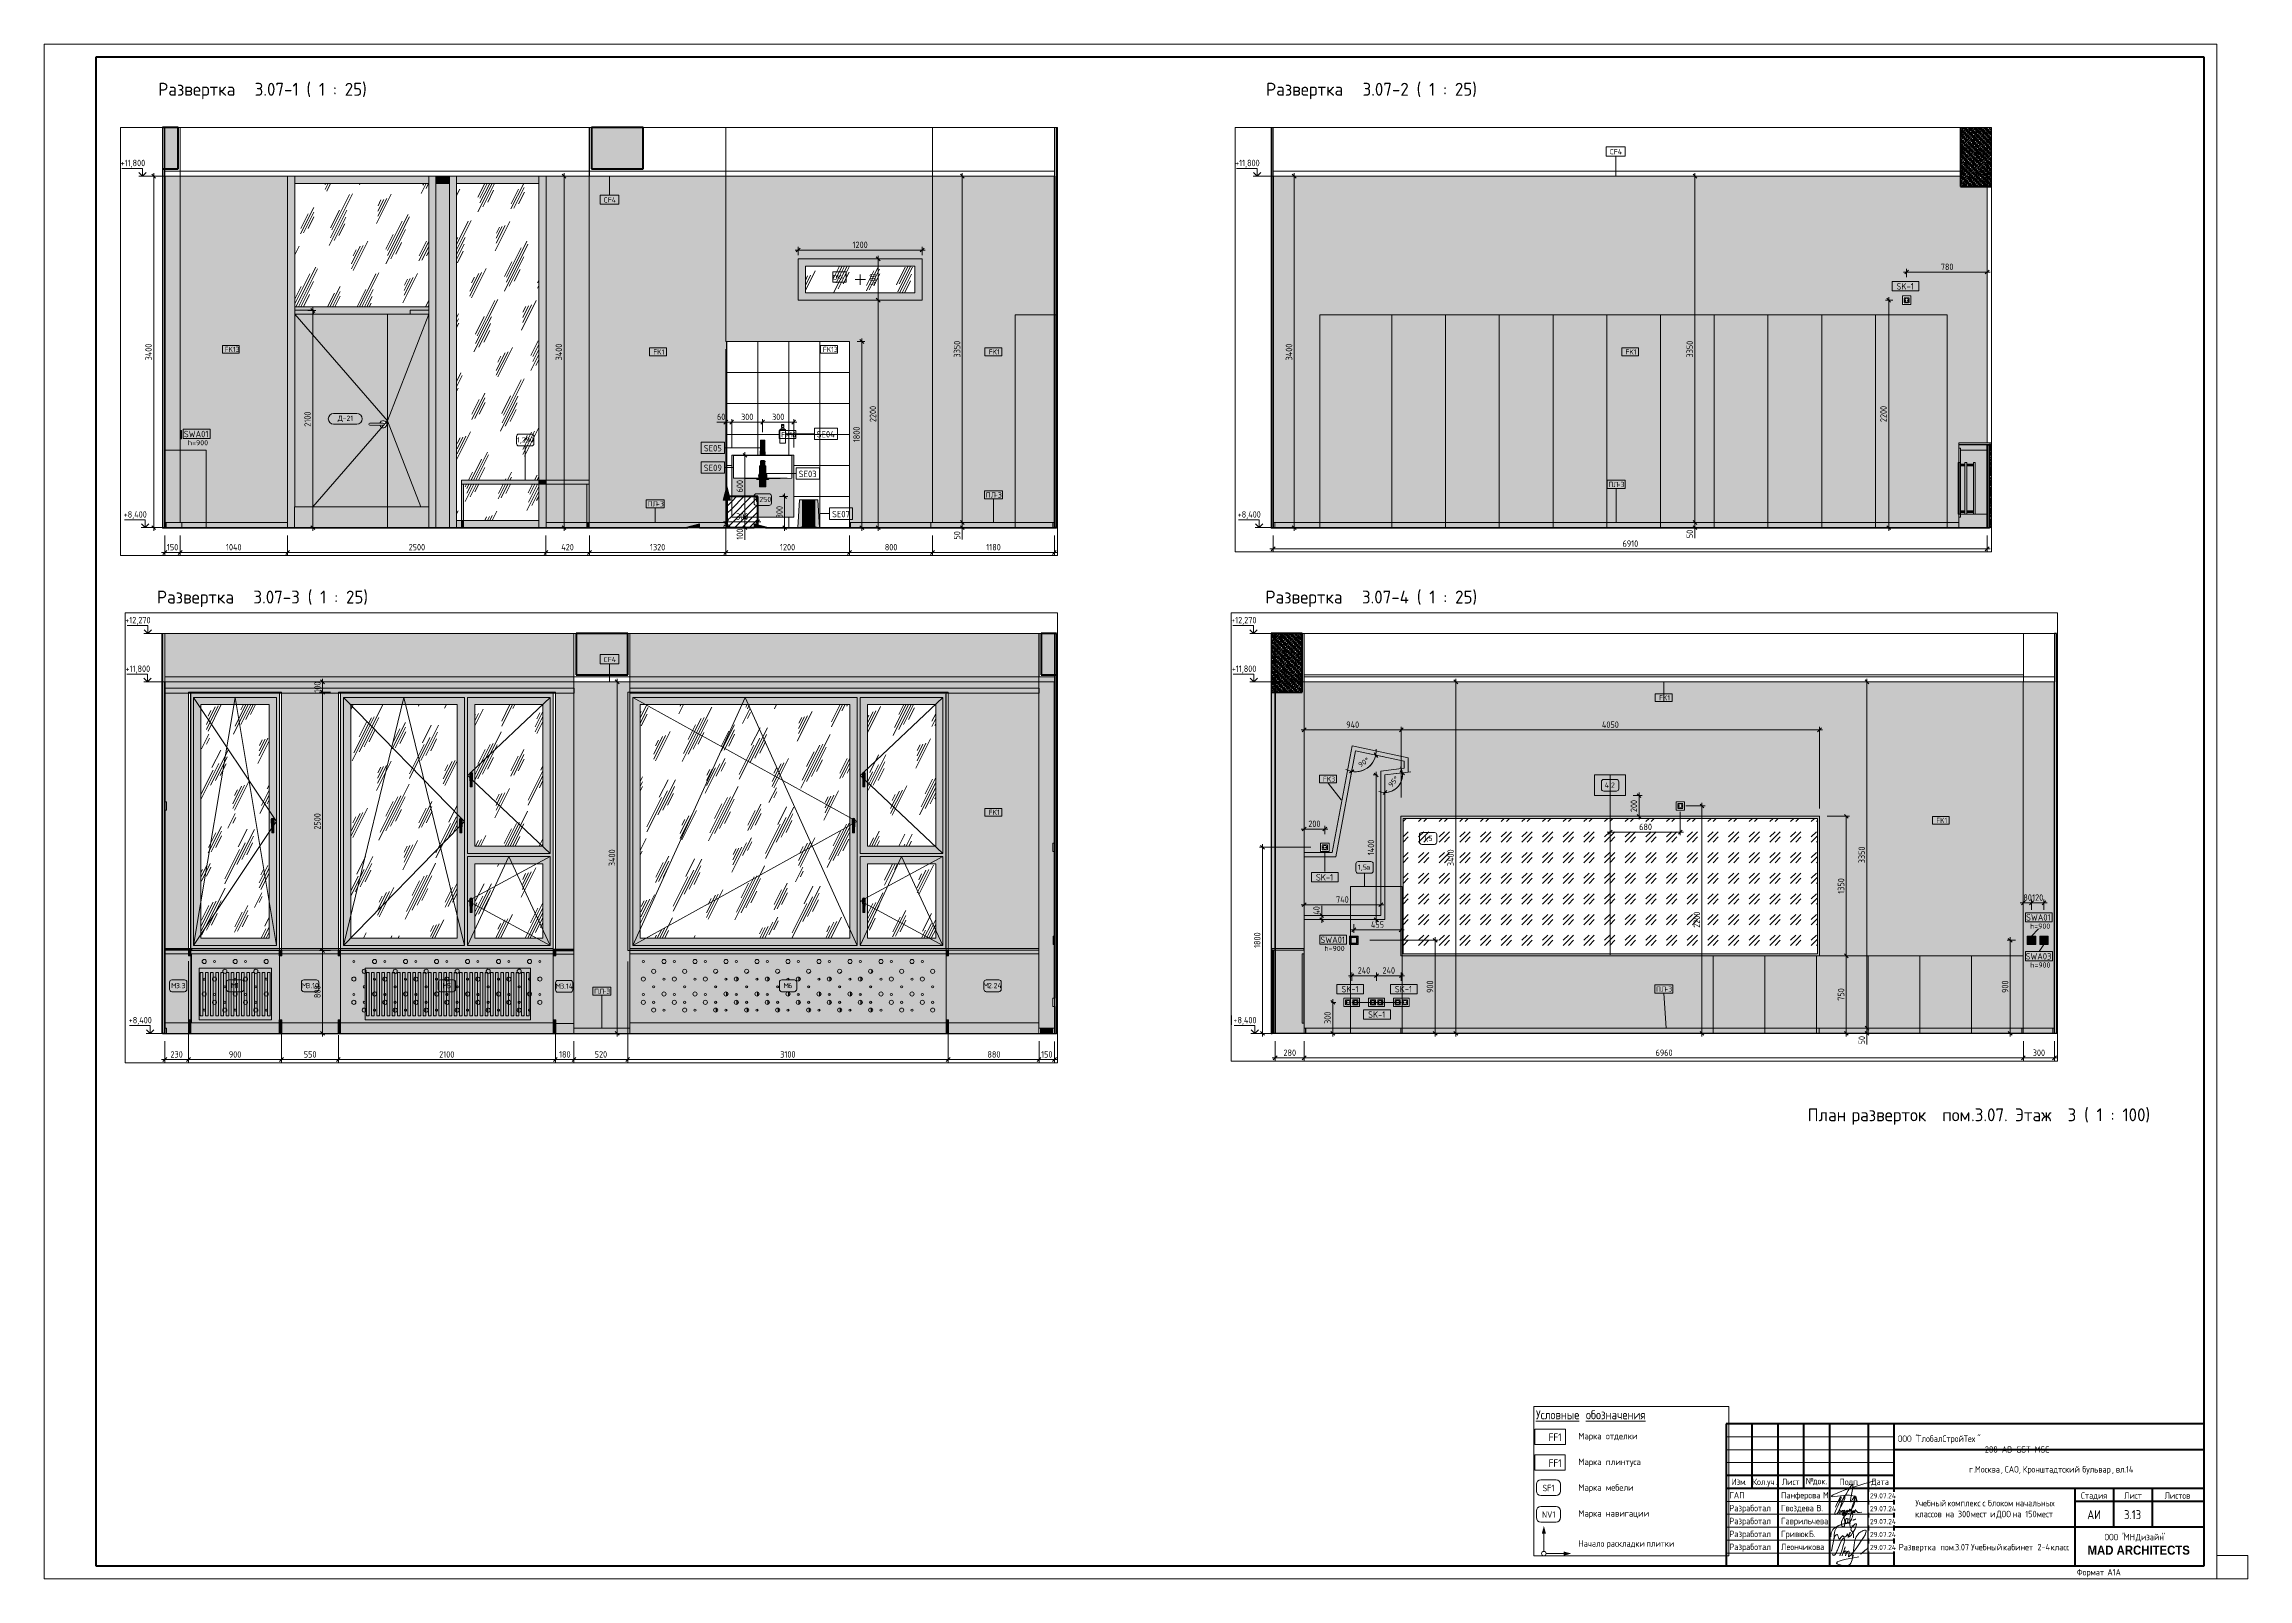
# Paper-space layout 'Layout1' of a CAD drawing. Header units: millimetres. Extents: x -841 to 12, y 0 to 594.
# The model-space entities are those that its viewports show. They can reach past a viewport. Long polylines and large blocks are cut down to what shows.
import ezdxf

# ---------------------------------------------------------------- set-up
doc = ezdxf.new("R2010")
doc.units = ezdxf.units.MM
doc.linetypes.add('ADSK_Штрих_ш2 п1', pattern=[75, 50, -25])
doc.linetypes.add('Скрыто', pattern=[7.14375, 4.7625, -2.38125])
for name, color, linetype, lineweight in [('0-1', 7, 'Continuous', 9), ('A-ANNO-DIMS', 7, 'Continuous', 9), ('A-ANNO-DIMS-25', 7, 'Continuous', 9), ('A-ANNO-NOTE', 7, 'Continuous', 9), ('A-CLNG', 7, 'Continuous', 9), ('A-CLNG-IDEN', 7, 'Continuous', 9), ('A-DETL', 7, 'Continuous', 9), ('A-DETL-1', 7, 'Continuous', 40), ('A-DETL-2', 7, 'ADSK_Штрих_ш2 п1', 9), ('A-DETL-GENF', 7, 'Continuous', 9), ('A-DOOR', 7, 'Continuous', 9), ('A-DOOR-IDEN', 7, 'Continuous', 9), ('A-FLOR', 7, 'Continuous', 9), ('A-GENM', 7, 'Continuous', 9), ('A-GENM-IDEN', 7, 'Continuous', 9), ('A-GLAZ', 7, 'Continuous', 9), ('A-GLAZ-CURT', 7, 'Continuous', 9), ('A-GLAZ-CWMG', 7, 'Continuous', 9), ('A-GLAZ-IDEN', 7, 'Continuous', 9), ('A-WALL', 7, 'Continuous', 9), ('A-WALL-IDEN', 7, 'Continuous', 9), ('A-WALL-PATT', 7, 'Continuous', 9), ('E-ELEC-EQPM', 7, 'Continuous', 9), ('E-ELEC-FIXT-IDEN', 7, 'Continuous', 9), ('G-ANNO-DIMS', 7, 'Continuous', 9), ('G-ANNO-DIMS-1', 7, 'Continuous', 20), ('G-ANNO-TEXT', 7, 'Continuous', 9), ('G-ANNO-TTLB', 7, 'Скрыто', 9), ('I-FURN', 7, 'Continuous', 9), ('I-FURN-IDEN', 7, 'Continuous', 9), ('I-WALL', 7, 'Continuous', 9), ('M-EQPM', 7, 'Continuous', 9), ('P-SANR-FIXT', 7, 'Continuous', 9), ('P-SANR-FIXT-3', 7, 'Continuous', 18), ('P-SANR-FIXT-IDEN', 7, 'Continuous', 9), ('S-COLS', 7, 'Continuous', 9), ('Знаки', 7, 'Continuous', 9), ('Знаки-1', 7, 'Continuous', 18), ('Марки для знаков', 7, 'Continuous', 9), ('Электрические приборы', 7, 'Continuous', 9)]:
    doc.layers.add(name, color=color, linetype=linetype, lineweight=lineweight)
doc.layers.add('0-2', color=7, linetype='Continuous', lineweight=9, transparency=0.7)
doc.layers.add('P-SANR-FIXT-2', color=7, linetype='Continuous', lineweight=9, transparency=0.7)
for name, color, linetype, lineweight, true_color in [('A-DETL-GENF-1', 1, 'Continuous', 9, 0xff0000), ('A-DETL-GENF-2', 7, 'Continuous', 9, 0xffffff), ('A-DETL-GENF-3', 7, 'Continuous', 9, 0xe0e0e0), ('A-FLOR-1', 7, 'Continuous', 9, 0x787878), ('A-FLOR-FNSH-1', 7, 'Continuous', 30, 0x3c3c3c), ('A-FLOR-FNSH-2', 7, 'Continuous', 40, 0x3c3c3c), ('A-WALL-4', 7, 'Continuous', 40, 0x7c7c7c), ('A-WALL-5', 7, 'Continuous', 30, 0x3c3c3c), ('A-WALL-6', 7, 'Continuous', 30, 0x7c7c7c), ('A-WALL-7', 7, 'Continuous', 40, 0x3c3c3c), ('A-WALL-FNSH-3', 7, 'Continuous', 30, 0x3c3c3c), ('A-WALL-FNSH-4', 7, 'Continuous', 30, 0x7c7c7c), ('G-ANNO-TEXT-1', 7, 'Continuous', 9, 0x3c3c3c), ('G-ANNO-TEXT-2', 7, 'Continuous', 9, 0x008000), ('G-ANNO-TEXT-3', 1, 'Continuous', 9, 0xff0000), ('I-FURN-10', 7, 'Continuous', 9, 0x949494), ('I-FURN-11', 7, 'Continuous', 9, 0x9e9e9e), ('I-FURN-12', 7, 'Continuous', 9, 0x858585), ('I-FURN-13', 7, 'Continuous', 9, 0x888888), ('I-FURN-14', 7, 'Continuous', 9, 0x8d8d8d), ('I-FURN-15', 7, 'Continuous', 9, 0x838383), ('I-FURN-16', 7, 'Continuous', 9, 0x818181), ('I-FURN-17', 9, 'Continuous', 9, 0x808080), ('I-FURN-18', 7, 'Continuous', 9, 0x7f7f7f), ('I-FURN-19', 7, 'Continuous', 9, 0xd1d1d1), ('I-FURN-21', 7, 'Continuous', 9, 0xa1a1a1), ('I-FURN-22', 7, 'Continuous', 9, 0x868686), ('I-FURN-7', 7, 'Continuous', 9, 0xacacac), ('I-FURN-9', 7, 'Continuous', 9, 0xc0c0c0), ('I-WALL-1', 7, 'Continuous', 9, 0x787878), ('Розетки', 7, 'Continuous', 9, 0xff1e23)]:
    doc.layers.add(name, color=color, linetype=linetype, lineweight=lineweight, true_color=true_color)
doc.layers.add('G-ANNO-NPLT', color=7, linetype='Continuous', plot=False)
for name, color, linetype, lineweight, true_color, transparency in [('I-FURN-20', 7, 'Continuous', 9, 0x303030, 0.7), ('I-FURN-6', 7, 'Continuous', 9, 0xfbfbfb, 0.7), ('I-FURN-8', 7, 'Continuous', 9, 0x7f7f7f, 0.7), ('M-EQPM-1', 7, 'Continuous', 9, 0xe6e6e6, 0.7)]:
    doc.layers.add(name, color=color, linetype=linetype, lineweight=lineweight, true_color=true_color, transparency=transparency)
doc.styles.add('Arial_B', font='', dxfattribs={"width": 0.9, "height": 3.5})
doc.styles.add('GOST Common_1', font='GOST_Common.ttf', dxfattribs={"height": 175})
doc.styles.add('GOST Common_10', font='GOST_Common.ttf', dxfattribs={"width": 0.9, "height": 2})
doc.styles.add('GOST Common_11', font='GOST_Common.ttf', dxfattribs={"height": 5})
doc.styles.add('GOST Common_2', font='GOST_Common.ttf', dxfattribs={"width": 0.9, "height": 210})
doc.styles.add('GOST Common_3', font='GOST_Common.ttf', dxfattribs={"width": 0.9, "height": 245})
doc.styles.add('GOST Common_4', font='GOST_Common.ttf', dxfattribs={"width": 0.9, "height": 175})
doc.styles.add('GOST Common_5', font='GOST_Common.ttf', dxfattribs={"width": 0.9, "height": 50})
doc.styles.add('GOST Common_6', font='GOST_Common.ttf', dxfattribs={"height": 50})
doc.styles.add('GOST Common_7', font='GOST_Common.ttf', dxfattribs={"height": 62.5})
doc.styles.add('GOST Common_8', font='GOST_Common.ttf', dxfattribs={"width": 0.9, "height": 2.5})
doc.styles.add('GOST Common_9', font='GOST_Common.ttf', dxfattribs={"width": 0.9, "height": 3.5})
doc.styles.add('ISOCPEUR_1', font='isocpeur.ttf', dxfattribs={"width": 0.9, "height": 175})
doc.styles.add('ISOCPEUR_2', font='isocpeur.ttf', dxfattribs={"width": 0.9, "height": 62.5})
doc.styles.add('ISOCPEUR_3', font='isocpeur.ttf', dxfattribs={"width": 0.9, "height": 50})
doc.styles.add('ISOCPEUR_4', font='isocpeur.ttf', dxfattribs={"width": 0.9, "height": 62.5})
doc.styles.add('ISOCPEUR_5', font='isocpeur.ttf', dxfattribs={"height": 50})
doc.styles.get('Arial_B').set_extended_font_data('Arial', bold=True)
doc.dimstyles.new('ISO-2_0_1_0K__СРЕДНИЙ', dxfattribs={"dimscale": 304.8, "dimtxt": 49.799059, "dimasz": 0.123031, "dimexe": 0.19685, "dimexo": 0.123031, "dimgap": 0.082021, "dimtad": 1, "dimdec": 3, "dimrnd": 0.001, "dimdsep": 46, "dimtxsty": 'ISOCPEUR_5', "dimblk1": 'OBLIQUE', "dimblk2": 'OBLIQUE', "dimsah": 1, "dimcen": 0.09, "dimdle": 0.19685, "dimadec": 0, "dimazin": 0, "dimtfac": 1, "dimtdec": 4, "dimtix": 1, "dimtmove": 0, "dimatfit": 3, "dimfxl": 1, "dimtvp": 1, "dimtolj": 1, "dimtzin": 0, "dimarcsym": 2})
doc.dimstyles.new('ISO-2_0_1_0K__СРЕДНИЙ_1', dxfattribs={"dimscale": 304.8, "dimtxt": 49.799059, "dimasz": 0.123031, "dimexe": 0.19685, "dimexo": 0.123031, "dimgap": 0.082021, "dimtad": 1, "dimdec": 3, "dimrnd": 0.001, "dimdsep": 46, "dimtxsty": 'ISOCPEUR_5', "dimblk1": 'OBLIQUE', "dimblk2": 'OBLIQUE', "dimsah": 1, "dimcen": 0.09, "dimdle": 0.19685, "dimadec": 0, "dimazin": 0, "dimtfac": 1, "dimtdec": 4, "dimtix": 1, "dimtmove": 0, "dimatfit": 3, "dimfxl": 1, "dimtvp": 1, "dimtolj": 1, "dimtzin": 0, "dimarcsym": 2})
doc.dimstyles.new('ISO-2_5_0_9К_БОЛЬШОЙ_1', dxfattribs={"dimscale": 304.8, "dimtxt": 62.248823, "dimasz": 0.123031, "dimexe": 0.098425, "dimexo": 0.246063, "dimgap": 0, "dimtad": 1, "dimdec": 0, "dimrnd": 10, "dimzin": 0, "dimdsep": 46, "dimtxsty": 'ISOCPEUR_2', "dimblk1": 'OBLIQUE', "dimblk2": 'OBLIQUE', "dimsah": 1, "dimcen": 0.09, "dimdle": 0.098425, "dimazin": 0, "dimtfac": 1, "dimtdec": 4, "dimtix": 1, "dimtmove": 0, "dimatfit": 3, "dimfxl": 1, "dimtvp": 1, "dimtolj": 1, "dimtzin": 0, "dimarcsym": 2})
doc.dimstyles.new('ISO-2_5_0_9К_БОЛЬШОЙ_2', dxfattribs={"dimscale": 304.8, "dimtxt": 62.248823, "dimasz": 0.123031, "dimexe": 0.098425, "dimexo": 0.246063, "dimgap": 0, "dimtad": 1, "dimdec": 0, "dimrnd": 10, "dimzin": 0, "dimdsep": 46, "dimtxsty": 'ISOCPEUR_2', "dimblk1": 'OBLIQUE', "dimblk2": 'OBLIQUE', "dimsah": 1, "dimcen": 0.09, "dimdle": 0.098425, "dimazin": 0, "dimtfac": 1, "dimtdec": 4, "dimtix": 1, "dimtmove": 1, "dimatfit": 3, "dimfxl": 1, "dimtvp": 1, "dimtolj": 1, "dimtzin": 0, "dimarcsym": 2})
doc.dimstyles.new('ISO-2_5_0_9К_БОЛЬШОЙ_3', dxfattribs={"dimscale": 304.8, "dimtxt": 62.248823, "dimasz": 0.123031, "dimexe": 0.098425, "dimexo": 0.246063, "dimgap": 0, "dimtad": 1, "dimdec": 0, "dimrnd": 10, "dimzin": 0, "dimdsep": 46, "dimtxsty": 'ISOCPEUR_4', "dimblk1": 'OBLIQUE', "dimblk2": 'OBLIQUE', "dimsah": 1, "dimcen": 0.09, "dimdle": 0.098425, "dimazin": 0, "dimtfac": 1, "dimtdec": 4, "dimtix": 1, "dimtmove": 0, "dimatfit": 3, "dimfxl": 1, "dimtvp": 1, "dimtolj": 1, "dimtzin": 0, "dimarcsym": 2})
pattern_1 = [(45, (79040.915, 0), (-14.25598, 14.25598), []), (45, (79055.17, 0), (-14.25598, 14.25598), [25.202, -5.04, 0.8382, -4.202])]
pattern_2 = [(0, (79040.9145, 0), (30.48, 7.62), [2.515, -20.345, 2.515, -20.345, -121.92]), (0, (79040.9145, 0), (30.48, 7.62), [-45.72, 2.515, -43.205, 2.515, -20.345, -53.34]), (0, (79040.9145, 0), (30.48, 7.62), [-114.3, 2.515, -12.725, 2.515, -35.585]), (120, (79052.3445, 3.81), (-21.8391136, 22.5864543), [2.515, -20.345, 2.515, -20.345, -121.92]), (120, (79052.3445, 3.81), (-21.8391136, 22.5864543), [-45.72, 2.515, -43.205, 2.515, -20.345, -53.34]), (120, (79052.3445, 3.81), (-21.8391136, 22.5864543), [-114.3, 2.515, -12.725, 2.515, -35.585]), (240, (79056.1545, 19.05), (-8.6408864, -30.2064543), [2.515, -20.345, 2.515, -20.345, -121.92]), (240, (79056.1545, 19.05), (-8.6408864, -30.2064543), [-45.72, 2.515, -43.205, 2.515, -20.345, -53.34]), (240, (79056.1545, 19.05), (-8.6408864, -30.2064543), [-114.3, 2.515, -12.725, 2.515, -35.585])]
pattern_3 = [(63.435, (61667.1, 31.75), (-255.583, 766.747), [317.5, -190.5, 317.5, -190.5, -403.903]), (63.435, (61667.1, 31.75), (-255.583, 766.747), [-1016, 127, -276.903]), (63.435, (61651.2, 47.6), (-255.583, 766.747), [254, -317.5, 190.5, -190.5, -467.403]), (63.435, (61651.2, 47.6), (-255.583, 766.747), [-952.5, 222.25, -245.153]), (63.435, (61651.2, 95.25), (-255.583, 766.747), [190.5, -381, 127, -190.5, -530.903]), (63.435, (61651.2, 95.25), (-255.583, 766.747), [-889, 285.75, -245.153]), (63.435, (61698.84, 47.6), (-255.583, 766.747), [190.5, -381, 158.75, -6404.65]), (63.435, (61746.46, 95.25), (-255.583, 766.747), [95.25, -476.25, 63.5, -6499.9]), (63.435, (61667.1, 174.6), (-255.583, 766.747), [63.5, -476.25, 63.5, -254, -562.653]), (63.435, (61667.1, 174.6), (-255.583, 766.747), [-857.25, 158.75, -403.903]), (63.435, (61952.84, 127), (-255.583, 766.747), [317.5, -476.25, 381, -251.503]), (63.435, (61952.84, 79.4), (-255.583, 766.747), [444.5, -317.5, 476.25, -188.003]), (63.435, (61984.6, 95.25), (-255.583, 766.747), [508, -254, 381, -276.903]), (63.435, (62032.2, 142.9), (-255.583, 766.747), [317.5, -444.5, 254, -403.903]), (63.435, (61984.6, 238.1), (-255.583, 766.747), [158.75, -635, 190.5, -435.653]), (63.435, (62079.84, 190.5), (-255.583, 766.747), [127, -635, 127, -530.903])]
pattern_4 = [(45, (79040.915, 0), (-35.35534, 35.35534), [])]
pattern_5 = [(45, (91005.656, 0), (-14.25598, 14.25598), []), (45, (91019.912, 0), (-14.25598, 14.25598), [25.202, -5.04, 0.8382, -4.202])]
pattern_6 = [(0, (91005.656, 0), (30.48, 7.62), [2.515, -20.345, 2.515, -20.345, -121.92]), (0, (91005.656, 0), (30.48, 7.62), [-45.72, 2.515, -43.205, 2.515, -20.345, -53.34]), (0, (91005.656, 0), (30.48, 7.62), [-114.3, 2.515, -12.725, 2.515, -35.585]), (120, (91017.086, 3.81), (-21.8391136, 22.5864543), [2.515, -20.345, 2.515, -20.345, -121.92]), (120, (91017.086, 3.81), (-21.8391136, 22.5864543), [-45.72, 2.515, -43.205, 2.515, -20.345, -53.34]), (120, (91017.086, 3.81), (-21.8391136, 22.5864543), [-114.3, 2.515, -12.725, 2.515, -35.585]), (240, (91020.896, 19.05), (-8.6408864, -30.2064543), [2.515, -20.345, 2.515, -20.345, -121.92]), (240, (91020.896, 19.05), (-8.6408864, -30.2064543), [-45.72, 2.515, -43.205, 2.515, -20.345, -53.34]), (240, (91020.896, 19.05), (-8.6408864, -30.2064543), [-114.3, 2.515, -12.725, 2.515, -35.585])]
pattern_7 = [(45, (157579.438, 0), (-14.25598, 14.25598), []), (45, (157593.694, 0), (-14.25598, 14.25598), [25.202, -5.04, 0.8382, -4.202])]
pattern_8 = [(63.435, (63.5, 31.75), (-255.5833, 766.7475), [317.5, -190.5, 317.5, -190.5, -403.903]), (63.435, (63.5, 31.75), (-255.5833, 766.7475), [-1016, 127, -276.903]), (63.435, (47.6, 47.6), (-255.5833, 766.7475), [254, -317.5, 190.5, -190.5, -467.403]), (63.435, (47.6, 47.6), (-255.5833, 766.7475), [-952.5, 222.25, -245.153]), (63.435, (47.6, 95.25), (-255.5833, 766.7475), [190.5, -381, 127, -190.5, -530.903]), (63.435, (47.6, 95.25), (-255.5833, 766.7475), [-889, 285.75, -245.153]), (63.435, (95.25, 47.6), (-255.5833, 766.7475), [190.5, -381, 158.75, -6404.653]), (63.435, (142.9, 95.25), (-255.5833, 766.7475), [95.25, -476.25, 63.5, -6499.903]), (63.435, (63.5, 174.6), (-255.5833, 766.7475), [63.5, -476.25, 63.5, -254, -562.653]), (63.435, (63.5, 174.6), (-255.5833, 766.7475), [-857.25, 158.75, -403.903]), (63.435, (349.25, 127), (-255.5833, 766.7475), [317.5, -476.25, 381, -251.503]), (63.435, (349.25, 79.4), (-255.5833, 766.7475), [444.5, -317.5, 476.25, -188.003]), (63.435, (381, 95.25), (-255.5833, 766.7475), [508, -254, 381, -276.903]), (63.435, (428.6, 142.9), (-255.5833, 766.7475), [317.5, -444.5, 254, -403.903]), (63.435, (381, 238.1), (-255.5833, 766.7475), [158.75, -635, 190.5, -435.653]), (63.435, (476.25, 190.5), (-255.5833, 766.7475), [127, -635, 127, -530.903])]
pattern_9 = [(0, (157579.438, 0), (30.48, 7.62), [2.515, -20.345, 2.515, -20.345, -121.92]), (0, (157579.438, 0), (30.48, 7.62), [-45.72, 2.515, -43.205, 2.515, -20.345, -53.34]), (0, (157579.438, 0), (30.48, 7.62), [-114.3, 2.515, -12.725, 2.515, -35.585]), (120, (157590.868, 3.81), (-21.8391136, 22.5864543), [2.515, -20.345, 2.515, -20.345, -121.92]), (120, (157590.868, 3.81), (-21.8391136, 22.5864543), [-45.72, 2.515, -43.205, 2.515, -20.345, -53.34]), (120, (157590.868, 3.81), (-21.8391136, 22.5864543), [-114.3, 2.515, -12.725, 2.515, -35.585]), (240, (157594.678, 19.05), (-8.6408864, -30.2064543), [2.515, -20.345, 2.515, -20.345, -121.92]), (240, (157594.678, 19.05), (-8.6408864, -30.2064543), [-45.72, 2.515, -43.205, 2.515, -20.345, -53.34]), (240, (157594.678, 19.05), (-8.6408864, -30.2064543), [-114.3, 2.515, -12.725, 2.515, -35.585])]
pattern_10 = [(45, (101914.172, 0), (-14.25598, 14.25598), []), (45, (101928.428, 0), (-14.25598, 14.25598), [25.202, -5.04, 0.8382, -4.202])]
pattern_11 = [(0, (101914.172, 0), (30.48, 7.62), [2.515, -20.345, 2.515, -20.345, -121.92]), (0, (101914.172, 0), (30.48, 7.62), [-45.72, 2.515, -43.205, 2.515, -20.345, -53.34]), (0, (101914.172, 0), (30.48, 7.62), [-114.3, 2.515, -12.725, 2.515, -35.585]), (120, (101925.602, 3.81), (-21.8391136, 22.5864543), [2.515, -20.345, 2.515, -20.345, -121.92]), (120, (101925.602, 3.81), (-21.8391136, 22.5864543), [-45.72, 2.515, -43.205, 2.515, -20.345, -53.34]), (120, (101925.602, 3.81), (-21.8391136, 22.5864543), [-114.3, 2.515, -12.725, 2.515, -35.585]), (240, (101929.412, 19.05), (-8.6408864, -30.2064543), [2.515, -20.345, 2.515, -20.345, -121.92]), (240, (101929.412, 19.05), (-8.6408864, -30.2064543), [-45.72, 2.515, -43.205, 2.515, -20.345, -53.34]), (240, (101929.412, 19.05), (-8.6408864, -30.2064543), [-114.3, 2.515, -12.725, 2.515, -35.585])]

psp = doc.layouts.get("Layout1")

# ---------------------------------------------------------------- texts
at = {"layer": 'G-ANNO-TTLB', "linetype": 'Continuous', "attachment_point": 1}
for s, insert, char_height, width, style in [('Развертка', (-796.85, 579.01), 5, 41.6076, 'GOST Common_11'), (' 3.07-1 ( 1 : 25)', (-762.52, 579.01), 5, 51.308, 'GOST Common_11'), ('Развертка', (-368.04, 579.01), 5, 41.6076, 'GOST Common_11'), (' 3.07-2 ( 1 : 25)', (-333.71, 579.01), 5, 52.5105, 'GOST Common_11'), ('Развертка', (-797.34, 382.49), 5, 41.6076, 'GOST Common_11'), (' 3.07-3 ( 1 : 25)', (-763.01, 382.49), 5, 52.5105, 'GOST Common_11'), ('Развертка', (-368.28, 382.49), 5, 41.6076, 'GOST Common_11'), (' 3.07-4 ( 1 : 25)', (-333.95, 382.49), 5, 53.0717, 'GOST Common_11'), ('План', (-158.39, 182.12), 5, 18.4388, 'GOST Common_11'), ('\\fGOST Common|b0|i0|c204|p34|; ', (-143.17, 182.12), 5, 2.0844, 'GOST Common_11'), ('разверток', (-141.45, 182.12), 5, 40.4852, 'GOST Common_11'), ('\\fGOST Common|b0|i0|c204|p34|; ', (-108.05, 182.12), 5, 2.0844, 'GOST Common_11'), ('пом', (-106.33, 182.12), 5, 13.5485, 'GOST Common_11'), ('.3.07. ', (-95.15, 182.12), 5, 20.6034, 'GOST Common_11'), ('Этаж', (-78.15, 182.12), 5, 21.0042, 'GOST Common_11'), (' 3 ( 1 : 100)', (-60.82, 182.12), 5, 36.4768, 'GOST Common_11'), ('ООО', (-123.53, 55.52), 2.5, 6.4937, 'GOST Common_8'), (' "', (-118.17, 55.52), 2.5, 2.5975, 'GOST Common_8'), ('ГлобалСтройТех', (-116.03, 55.52), 2.5, 28.2114, 'GOST Common_8'), ('"                                                                               288-AB-GST-MSC', (-92.75, 55.52), 2.5, 105.1974, 'GOST Common_8'), ('\\fGOST Common|b0|i0|c204|p34|;\\W.9;г', (-95.9, 43.66), 2.5, 1.9481, 'GOST Common_8'), ('Москва', (-93.64, 43.66), 2.5, 12.1215, 'GOST Common_8'), ('САО', (-82.09, 43.66), 2.5, 6.5658, 'GOST Common_8'), ('Кронштадтский', (-75.12, 43.66), 2.5, 26.9848, 'GOST Common_8'), ('\\fGOST Common|b0|i0|c204|p34|;\\W.9; ', (-52.86, 43.66), 2.5, 0.938, 'GOST Common_8'), ('бульвар', (-52.08, 43.66), 2.5, 13.8532, 'GOST Common_8'), ('вл', (-39.11, 43.66), 2.5, 3.8962, 'GOST Common_8'), ('.14', (-35.89, 43.66), 2.5, 4.3291, 'GOST Common_8'), ('\\fGOST Common|b0|i0|c204|p34|;\\W.9;.', (-94.29, 43.66), 2.5, 0.7937, 'GOST Common_8'), (', ', (-83.64, 43.66), 2.5, 1.8759, 'GOST Common_8'), (', ', (-76.67, 43.66), 2.5, 1.8759, 'GOST Common_8'), (', ', (-40.65, 43.66), 2.5, 1.8759, 'GOST Common_8'), ('Учебный', (-116.7, 30.59), 2.5, 14.0696, 'GOST Common_8'), ('классов', (-116.82, 26.36), 2.5, 13.2759, 'GOST Common_8'), ('\\fGOST Common|b0|i0|c204|p34|;\\W.9; ', (-105.87, 26.36), 2.5, 0.938, 'GOST Common_8'), ('\\fGOST Common|b0|i0|c204|p34|;\\W.9; ', (-105.1, 30.59), 2.5, 0.938, 'GOST Common_8'), ('на', (-105.1, 26.36), 2.5, 4.1127, 'GOST Common_8'), ('комплекс', (-104.32, 30.59), 2.5, 15.5127, 'GOST Common_8'), (' 300 ', (-101.7, 26.36), 2.5, 7.7203, 'GOST Common_8'), ('мест', (-95.33, 26.36), 2.5, 8.2253, 'GOST Common_8'), ('\\fGOST Common|b0|i0|c204|p34|;\\W.9; ', (-91.52, 30.59), 2.5, 0.938, 'GOST Common_8'), ('\\fGOST Common|b0|i0|c204|p34|;\\W.9;с', (-90.75, 30.59), 2.5, 1.6595, 'GOST Common_8'), ('\\fGOST Common|b0|i0|c204|p34|;\\W.9; ', (-89.38, 30.59), 2.5, 0.938, 'GOST Common_8'), ('\\fGOST Common|b0|i0|c204|p34|;\\W.9; ', (-88.55, 26.36), 2.5, 0.938, 'GOST Common_8'), ('блоком', (-88.61, 30.59), 2.5, 11.9051, 'GOST Common_8'), ('\\fGOST Common|b0|i0|c204|p34|;\\W.9;и', (-87.77, 26.36), 2.5, 1.9481, 'GOST Common_8'), ('\\fGOST Common|b0|i0|c204|p34|;\\W.9; ', (-86.17, 26.36), 2.5, 0.938, 'GOST Common_8'), ('ДОО', (-85.39, 26.36), 2.5, 6.7823, 'GOST Common_8'), ('\\fGOST Common|b0|i0|c204|p34|;\\W.9; ', (-79.8, 26.36), 2.5, 0.938, 'GOST Common_8'), ('на', (-79.02, 26.36), 2.5, 4.1127, 'GOST Common_8'), ('\\fGOST Common|b0|i0|c204|p34|;\\W.9; ', (-78.78, 30.59), 2.5, 0.938, 'GOST Common_8'), ('начальных', (-78.01, 30.59), 2.5, 18.1823, 'GOST Common_8'), (' 150 ', (-75.63, 26.36), 2.5, 7.143, 'GOST Common_8'), ('мест', (-69.73, 26.36), 2.5, 8.2253, 'GOST Common_8'), ('АИ', (-50.19, 26.62), 3.5, 6.5658, 'GOST Common_9'), ('3.13', (-35.94, 26.62), 3.5, 8.3696, 'GOST Common_9'), ('Развертка', (-123.13, 13.54), 2.5, 18.543, 'GOST Common_8'), ('\\fGOST Common|b0|i0|c204|p34|;\\W.9; ', (-107.83, 13.54), 2.5, 0.938, 'GOST Common_8'), ('пом', (-107.06, 13.54), 2.5, 6.0608, 'GOST Common_8'), ('.3.07 ', (-102.06, 13.54), 2.5, 8.3696, 'GOST Common_8'), ('Учебный', (-95.15, 13.54), 2.5, 14.0696, 'GOST Common_8'), ('\\fGOST Common|b0|i0|c204|p34|;\\W.9; ', (-83.54, 13.54), 2.5, 0.938, 'GOST Common_8'), ('кабинет', (-82.77, 13.54), 2.5, 14.3582, 'GOST Common_8'), (' 2-4 ', (-70.92, 13.54), 2.5, 7.9367, 'GOST Common_8'), ('класс', (-64.38, 13.54), 2.5, 9.3797, 'GOST Common_8')]:
    psp.add_mtext(s, dxfattribs=dict(at, insert=insert, char_height=char_height, width=width, style=style))

msp = doc.modelspace()

# ---------------------------------------------------------------- texts
at = {"layer": 'A-CLNG-IDEN', "char_height": 50, "width": 138.291094, "attachment_point": 1, "style": 'GOST Common_6'}
for insert in [(87211.7039, 12062.4794), (96435.1293, 12042.0367), (78463.733, 11595.4063)]:
    msp.add_mtext('CF4', dxfattribs=dict(at, insert=insert))
at = {"layer": 'A-DOOR-IDEN', "char_height": 50, "attachment_point": 1, "style": 'GOST Common_6'}
for s, insert, width in [('\\fGOST Common|b0|i0|c204|p34|;Д', (75892.2675, 9482.808), 56.118125), ('-21', (75938.5696, 9482.808), 118.248906)]:
    msp.add_mtext(s, dxfattribs=dict(at, insert=insert, width=width))
at = {"layer": 'A-GENM-IDEN', "char_height": 50, "attachment_point": 1, "style": 'GOST Common_6'}
for s, insert, width in [('ПЛ', (105739.024, 8852.8485), 98.206719), ('-3', (105820.0527, 8852.8485), 86.181406), ('ПЛ', (87199.0079, 8842.8485), 98.206719), ('-3', (87280.0365, 8842.8485), 86.181406), ('ПЛ', (96343.7298, 8831.8327), 98.206719), ('-3', (96424.7585, 8831.8327), 86.181406), ('ПЛ', (82161.1804, 8740.7233), 98.206719), ('-3', (82242.209, 8740.7233), 86.181406), ('ПЛ', (78889.6804, 8655.1175), 98.206719), ('-3', (78970.709, 8655.1175), 86.181406)]:
    msp.add_mtext(s, dxfattribs=dict(at, insert=insert, width=width))
at = {"layer": 'A-GLAZ-IDEN', "char_height": 50, "attachment_point": 1, "style": 'ISOCPEUR_3'}
for s, insert, width in [('ОК', (80681.5124, 10845.5044), 90.189844), ('-1', (80755.9265, 10845.5044), 66.740484)]:
    msp.add_mtext(s, dxfattribs=dict(at, insert=insert, width=width))
at = {"layer": 'A-WALL-IDEN', "char_height": 50, "attachment_point": 1, "style": 'GOST Common_5'}
for s, insert, width in [('FK1', (105768.8076, 11671.8258), 111.835406), ('FK3', (102516.608, 10884.6508), 122.658187), ('FK1', (100162.3458, 10563.3688), 111.835406), ('FK1', (108450.9677, 10485.5177), 111.835406), ('FK13', (74797.5486, 10149.5068), 149.715141), ('FK13', (80586.1311, 10149.5068), 149.715141), ('FK1', (78945.5186, 10124.5068), 111.835406), ('FK1', (82191.7686, 10124.5068), 111.835406), ('FK1', (87365.5961, 10124.5068), 111.835406), ('FK16', (80183.3131, 9324.5068), 151.518937)]:
    msp.add_mtext(s, dxfattribs=dict(at, insert=insert, width=width))
at = {"layer": 'E-ELEC-FIXT-IDEN', "attachment_point": 1}
for s, insert, char_height, width, style in [('SK-1', (89988.3056, 10765.4096), 62.5, 212.447187, 'GOST Common_7'), ('SK-1', (102448.6265, 9940.4257), 62.5, 212.447187, 'GOST Common_7'), ('SWA01', (109320.0294, 9552.8933), 62.5, 304.64125, 'GOST Common_7'), ('h=900', (109358.6856, 9462.656), 50, 220.464062, 'GOST Common_6'), ('SWA01', (74403.1533, 9336.7893), 62.5, 304.64125, 'GOST Common_7'), ('SWA01', (102492.0813, 9336.7893), 62.5, 304.64125, 'GOST Common_7'), ('h=900', (74441.8095, 9246.5521), 50, 220.464062, 'GOST Common_6'), ('h=900', (102530.7375, 9246.5521), 50, 220.464062, 'GOST Common_6'), ('SWA03', (109314.7241, 9176.5364), 62.5, 320.675, 'GOST Common_7'), ('h=900', (109360.0054, 9086.2991), 50, 220.464062, 'GOST Common_6'), ('SK-1', (102695.137, 8859.1172), 62.5, 212.447187, 'GOST Common_7'), ('SK-1', (103211.7602, 8859.1172), 62.5, 212.447187, 'GOST Common_7'), ('SK-1', (102953.4486, 8612.9817), 62.5, 212.447187, 'GOST Common_7')]:
    msp.add_mtext(s, dxfattribs=dict(at, insert=insert, char_height=char_height, width=width, style=style))
at = {"layer": 'G-ANNO-DIMS', "char_height": 62.5, "attachment_point": 1, "line_spacing_factor": 1.149209, "style": 'ISOCPEUR_2', "bg_fill": 3, "box_fill_scale": 1.25, "bg_fill_color": 256, "bg_fill_true_color": 13158600, "bg_fill_transparency": 0}
for s, insert, width in [('+12,270', (91807.7532, 12429.1535), 288.317595), ('+12,270', (101628.3109, 12429.1535), 288.317595), ('+11,800', (73791.3341, 11959.1535), 275.61967), ('+11,800', (83588.0855, 11959.1535), 275.61967), ('+11,800', (91810.6485, 11959.1535), 275.61967), ('+11,800', (101634.4721, 11959.1535), 275.61967), ('+8,400', (73820.9803, 8559.1535), 261.427871), ('+8,400', (83613.2378, 8559.1535), 261.427871), ('+8,400', (91841.1489, 8559.1535), 261.427871)]:
    msp.add_mtext(s, dxfattribs=dict(at, insert=insert, width=width))
at = {"layer": 'G-ANNO-TEXT', "attachment_point": 1}
for s, insert, char_height, width, style in [('\\LУсловные', (67663.3721, 1955.6425), 245, 1550.543794, 'GOST Common_3'), ('\\Lобозначения', (69017.708, 1955.6425), 245, 2111.163863, 'GOST Common_3'), ('\\L\\fGOST Common|b0|i0|c204|p34|;\\W.9;\\L ', (68942.6986, 1955.6425), 245, 90.911362, 'GOST Common_3'), ('Начало', (68812.0713, -1567.5579), 175, 863.657944, 'GOST Common_4'), ('\\fGOST Common|b0|i0|c204|p34|;\\W.9; ', (69524.6604, -1567.5579), 175, 65.658206, 'GOST Common_4'), ('\\fGOST Common|b0|i0|c204|p34|;\\W.9; ', (70599.7948, -1567.5579), 175, 65.658206, 'GOST Common_4'), ('раскладки', (69578.8338, -1567.5579), 175, 1237.404656, 'GOST Common_4'), ('плитки', (70653.9682, -1567.5579), 175, 853.556681, 'GOST Common_4')]:
    msp.add_mtext(s, dxfattribs=dict(at, insert=insert, char_height=char_height, width=width, style=style))
at = {"layer": 'G-ANNO-TEXT-1', "attachment_point": 1}
for s, insert, char_height, width, style in [('Марка', (68812.0713, 1343.2436), 175, 830.54825, 'GOST Common_1'), ('\\fGOST Common|b0|i0|c204|p34|; ', (69497.3422, 1343.2436), 175, 72.953562, 'GOST Common_1'), ('   FF1   ', (67663.3721, 1327.3113), 210, 929.31615, 'GOST Common_2'), ('отделки', (69557.5349, 1343.2436), 175, 1099.91525, 'GOST Common_1'), ('Марка', (68812.0713, 643.2436), 175, 830.54825, 'GOST Common_1'), ('\\fGOST Common|b0|i0|c204|p34|; ', (69497.3422, 643.2436), 175, 72.953562, 'GOST Common_1'), ('плинтуса', (69557.5349, 643.2436), 175, 1245.822375, 'GOST Common_1'), ('Марка', (68812.0713, -50.9475), 175, 830.54825, 'GOST Common_1'), ('\\fGOST Common|b0|i0|c204|p34|; ', (69497.3422, -50.9475), 175, 72.953562, 'GOST Common_1'), ('мебели', (69557.5349, -50.9475), 175, 925.949063, 'GOST Common_1'), ('Марка', (68812.0713, -750.9475), 175, 830.54825, 'GOST Common_1'), ('\\fGOST Common|b0|i0|c204|p34|; ', (69497.3422, -750.9475), 175, 72.953562, 'GOST Common_1'), ('навигации', (69557.5349, -750.9475), 175, 1414.17675, 'GOST Common_1')]:
    msp.add_mtext(s, dxfattribs=dict(at, insert=insert, char_height=char_height, width=width, style=style))
at = {"layer": 'G-ANNO-TEXT-2', "char_height": 175, "attachment_point": 1, "style": 'ISOCPEUR_1'}
for s, insert, width in [('SF1', (67840.7831, -63.7492), 383.847975), ('NV1', (67826.9057, -781.9683), 419.202394)]:
    msp.add_mtext(s, dxfattribs=dict(at, insert=insert, width=width))
at = {"layer": 'G-ANNO-TEXT-3', "insert": (67663.3721, 627.3113), "char_height": 210, "width": 929.31615, "attachment_point": 1, "style": 'GOST Common_2'}
msp.add_mtext('   FF1   ', dxfattribs=at)
at = {"layer": 'I-FURN-IDEN', "char_height": 50, "attachment_point": 1, "style": 'GOST Common_6'}
for s, insert, width in [('4,2', (105242.7584, 10826.7628), 116.244687), ('1,5', (103490.4169, 10312.3969), 96.2025), ('1,5', (102854.5925, 10032.4617), 96.2025), ('\\fGOST Common|b0|i0|c204|p34|;а', (102933.9675, 10032.4617), 50.105469), ('1,290', (77626.5784, 9274.6667), 184.388125), ('1,250', (79924.3644, 8697.7181), 184.388125)]:
    msp.add_mtext(s, dxfattribs=dict(at, insert=insert, width=width))
at = {"layer": 'P-SANR-FIXT-IDEN', "char_height": 62.5, "attachment_point": 1, "style": 'GOST Common_7'}
for s, insert, width in [('SE04', (80526.3004, 9334.4196), 228.480937), ('SE05', (79434.2289, 9199.6903), 222.468281), ('SE09', (79434.2289, 9009.5796), 222.468281), ('SE03', (80352.9087, 8950.7034), 222.468281), ('SE07', (80675.0911, 8561.924), 222.468281)]:
    msp.add_mtext(s, dxfattribs=dict(at, insert=insert, width=width))
at = {"layer": 'Марки для знаков', "char_height": 50, "attachment_point": 1, "style": 'GOST Common_6'}
for s, insert, width in [('\\fGOST Common|b0|i0|c204|p34|;М', (92250.8896, 8886.7628), 56.118125), ('3.3', (92297.1917, 8886.7628), 102.215156), ('\\fGOST Common|b0|i0|c204|p34|;М', (92831.3085, 8886.7628), 56.118125), ('\\fGOST Common|b0|i0|c204|p34|;1', (92877.6105, 8886.7628), 30.063281), ('\\fGOST Common|b0|i0|c204|p34|;М', (93513.3085, 8886.7628), 56.118125), ('3.10', (93559.6105, 8886.7628), 134.282656), ('\\fGOST Common|b0|i0|c204|p34|;М', (94874.5539, 8886.7628), 56.118125), ('\\fGOST Common|b0|i0|c204|p34|;5', (94920.856, 8886.7628), 44.092812), ('\\fGOST Common|b0|i0|c204|p34|;М', (98175.3129, 8886.7628), 56.118125), ('\\fGOST Common|b0|i0|c204|p34|;6', (98221.6149, 8886.7628), 44.092812), ('\\fGOST Common|b0|i0|c204|p34|;М', (100109.1834, 8886.7628), 56.118125), ('2.24', (100155.4855, 8886.7628), 156.329062), ('\\fGOST Common|b0|i0|c204|p34|;М', (95969.8083, 8881.7628), 56.118125), ('3.14', (96016.1104, 8881.7628), 140.295312)]:
    msp.add_mtext(s, dxfattribs=dict(at, insert=insert, width=width))

# ---------------------------------------------------------------- blocks, each defined once
blk = doc.blocks.new('Штамп_РД_основной - А1А-27074248-Развертка пом_3_07 Учебный кабинет 2-4 класс')
at = {"layer": 'A-ANNO-NOTE'}
for points, knots in [([(-338.04, -117.09), (-338.7, -122.45), (-329.95, -103.67), (-335.82, -123.67), (-330.91, -113.57), (-333.31, -120.58), (-331.35, -115.2), (-331.8, -118.76), (-331.18, -118.6), (-331.48, -117.47), (-332.41, -115.06), (-346.74, -118.37), (-335.97, -113.63), (-324.18, -110.47)], [0, 0, 0, 0, 0.0513615, 0.1091052, 0.1522958, 0.178941, 0.1972205, 0.2080985, 0.2140042, 0.2188047, 0.2389907, 0.2707687, 0.3130687, 0.3130687, 0.3130687, 0.3130687]), ([(-339.6, -120.68), (-338.03, -117.16), (-337.34, -116.47), (-337.34, -117.01), (-338.8, -120.61), (-340.42, -123.93), (-338.88, -123.37), (-338.39, -122.01), (-335.91, -117.73), (-335.91, -116.39), (-336.4, -116.39), (-336.93, -117.86), (-338.31, -122.65)], [0, 0, 0, 0, 0.0080365, 0.0160998, 0.028237, 0.0420073, 0.0521324, 0.0641411, 0.0757014, 0.0858292, 0.0908816, 0.1013994, 0.1013994, 0.1013994, 0.1013994]), ([(-334.92, -121.85), (-335.39, -122.12), (-335.39, -122.36), (-335.08, -122.36), (-334.79, -121.86), (-335.46, -123.69), (-336.26, -124.25), (-335.67, -123.24), (-334.43, -122), (-333.69, -121.48), (-334.3, -121.48), (-334.58, -122.51), (-333.95, -122.51), (-332.11, -119.19), (-332.11, -118.03), (-332.59, -118.5), (-333.54, -122.06), (-333.54, -122.65)], [0, 0, 0, 0, 0.00162511, 0.00331349, 0.00754981, 0.01278161, 0.01888966, 0.02470924, 0.03042302, 0.03530305, 0.0391434, 0.04257709, 0.05077407, 0.05912564, 0.06755136, 0.07580968, 0.08321457, 0.08321457, 0.08321457, 0.08321457]), ([(-341.44, -132.23), (-341.94, -127.35), (-328.89, -126.72), (-340.13, -127.01), (-339.88, -131.73), (-341.68, -139.94), (-340.55, -134.68), (-340.23, -132.52), (-338.7, -130.28), (-338.3, -134.28), (-337.45, -132.06), (-336.73, -131.65)], [0, 0, 0, 0, 0.019426, 0.0387349, 0.0549438, 0.0672527, 0.0778646, 0.084698, 0.0906304, 0.096697, 0.1015072, 0.1015072, 0.1015072, 0.1015072]), ([(-338.31, -122.65), (-338.31, -123.16), (-337.4, -123.16), (-337.4, -122.18), (-337.76, -122.18), (-337.86, -122.27), (-337.86, -122.45), (-336.95, -122.11), (-337.26, -122.65)], [0, 0, 0, 0, 0.00358547, 0.00695057, 0.00915819, 0.01015554, 0.01205798, 0.01469377, 0.01469377, 0.01469377, 0.01469377]), ([(-336.52, -122.82), (-335.98, -125.91), (-335.98, -128.51), (-337.09, -128.51), (-337.63, -126.53), (-335.78, -123.34), (-334.29, -122.94), (-332.03, -122.74)], [0, 0, 0, 0, 0.01155157, 0.02127823, 0.03282555, 0.04509601, 0.05773263, 0.05773263, 0.05773263, 0.05773263]), ([(-337.04, -123.15), (-336.33, -122.45), (-336.88, -121.9), (-337.19, -122.22), (-336.57, -122.38), (-335.98, -121.8), (-335.98, -122.14), (-336.29, -122.45), (-335.64, -122.45), (-335.9, -123.17), (-336.96, -124.23), (-336.96, -123.36), (-335.57, -122.19), (-335.11, -122.65)], [0, 0, 0, 0, 0.00332582, 0.00612366, 0.00901076, 0.01174206, 0.01415884, 0.01630272, 0.0190767, 0.02344016, 0.02813242, 0.03439448, 0.03937975, 0.03937975, 0.03937975, 0.03937975]), ([(-336.73, -131.65), (-336.69, -132.19), (-335.41, -132.52), (-334.96, -129.96), (-334.72, -133.44), (-334.65, -131.27), (-333.5, -130.12), (-334.9, -132.4), (-333.52, -132.31), (-329.94, -124.81), (-334.86, -129.74), (-332.72, -130.12), (-332.69, -131.28), (-332.61, -132.58)], [0, 0, 0, 0, 0.0046234, 0.0123007, 0.0208561, 0.0283952, 0.03509, 0.0409642, 0.0537756, 0.0710384, 0.0891313, 0.0998193, 0.1046376, 0.1046376, 0.1046376, 0.1046376]), ([(-334.89, -125.37), (-335.11, -125.15), (-335.5, -125.15), (-335.69, -125.34), (-335.81, -126.03), (-335.81, -126.9), (-335.29, -127.04), (-334.88, -126.64), (-334.73, -125.4), (-334.73, -125.1), (-334.73, -125.1), (-334.73, -125.11), (-334.83, -126.08), (-334.77, -126.92), (-334.56, -126.92), (-333.91, -126.43), (-332.93, -124.42), (-332.93, -123.27), (-333.1, -122.97), (-333.59, -122.97), (-334.05, -124.31), (-334.22, -127.46), (-333.93, -128.25), (-333.8, -128.74)], [0, 0, 0, 0, 0.0016332, 0.00392105, 0.00702344, 0.01058969, 0.01394693, 0.01793334, 0.0215051, 0.02411625, 0.02465035, 0.02632052, 0.02939378, 0.03280325, 0.03593957, 0.04142394, 0.04849321, 0.05477683, 0.05812393, 0.06191415, 0.07043912, 0.0795646, 0.08714635, 0.08714635, 0.08714635, 0.08714635]), ([(-333.54, -122.65), (-333.3, -122.89), (-332.62, -122.21), (-333.2, -122.21), (-332.6, -122.21), (-332.14, -121.75), (-332.66, -122.65)], [0, 0, 0, 0, 0.00269646, 0.00576297, 0.00838865, 0.01167349, 0.01167349, 0.01167349, 0.01167349]), ([(-331.86, -121.61), (-331.93, -121.96), (-331.61, -121.96), (-331.61, -122.32), (-330.85, -123.08), (-329.44, -122.71)], [0, 0, 0, 0, 0.001554219, 0.00418307, 0.008514983, 0.008514983, 0.008514983, 0.008514983]), ([(-340.81, -138.96), (-340.12, -140.15), (-338.38, -136.42), (-337.65, -133.87), (-335.19, -130.73), (-337.14, -137.8), (-337.95, -139.54)], [0, 0, 0, 0, 0.00891354, 0.0206837, 0.03596829, 0.05045262, 0.05045262, 0.05045262, 0.05045262]), ([(-334.59, -139.54), (-335.36, -141.78), (-325.61, -128.89), (-328.98, -129.54), (-332.56, -132.13), (-332.82, -142.77), (-335.05, -143.85), (-340.39, -142.51), (-338.8, -141.36), (-330.59, -139.93)], [0, 0, 0, 0, 0.0206368, 0.0432038, 0.0605873, 0.0770759, 0.0945827, 0.1039292, 0.1187761, 0.1187761, 0.1187761, 0.1187761])]:
    blk.add_open_spline(points, degree=3, knots=knots, dxfattribs=at)
for points, degree in [([(-333.54, -122.65), (-333.03, -122.65)], 1), ([(-333.25, -127.9), (-332.55, -127.9)], 1), ([(-332.92, -125.74), (-332.05, -125.55), (-331.8, -125.33)], 2), ([(-332.8, -122.83), (-332.58, -123.05), (-331.86, -122.34), (-331.86, -121.61)], 3), ([(-335.86, -136.11), (-337.11, -139.54)], 1), ([(-329.93, -138.92), (-327, -136.46)], 1), ([(-336.69, -138.38), (-335.63, -137.2), (-335.23, -137.31), (-335.71, -139.54)], 3), ([(-335.71, -139.54), (-335.36, -137.28), (-333.78, -136.92), (-334.59, -139.54)], 3), ([(-333.25, -139.54), (-332.55, -139.54)], 1)]:
    blk.add_open_spline(points, degree=degree, dxfattribs=at)
at = {"layer": 'G-ANNO-TTLB', "linetype": 'Continuous'}
for p, q in [((-1033, 445.5), (-1033, -148.5)), ((-1033, 445.5), (-192, 445.5)), ((-192, 445.5), (-192, -148.5)), ((-317, -93.5), (-382, -93.5)), ((-317, -98.5), (-382, -98.5)), ((-317, -103.5), (-382, -103.5)), ((-317, -118.5), (-382, -118.5)), ((-317, -123.5), (-382, -123.5)), ((-317, -128.5), (-382, -128.5)), ((-317, -133.5), (-382, -133.5)), ((-317, -138.5), (-382, -138.5)), ((-192, -148.5), (-1033, -148.5))]:
    blk.add_line(p, q, dxfattribs=at)
at = {"layer": 'G-ANNO-TTLB', "linetype": 'Continuous', "lineweight": 40}
for p, q in [((-1013, 440.5), (-1013, -143.5)), ((-197, 440.5), (-1013, 440.5)), ((-197, -143.5), (-197, 440.5)), ((-382, -88.5), (-382, -143.5)), ((-197, -88.5), (-382, -88.5)), ((-372, -88.5), (-372, -113.5)), ((-362, -88.5), (-362, -143.5)), ((-352, -88.5), (-352, -113.5)), ((-342, -88.5), (-342, -143.5)), ((-327, -88.5), (-327, -143.5)), ((-317, -88.5), (-317, -143.5)), ((-197, -98.5), (-317, -98.5)), ((-317, -108.5), (-382, -108.5)), ((-197, -113.5), (-382, -113.5)), ((-247, -113.5), (-247, -143.5)), ((-197, -118.5), (-247, -118.5)), ((-232, -113.5), (-232, -128.5)), ((-217, -113.5), (-217, -128.5)), ((-197, -128.5), (-317, -128.5)), ((-1013, -143.5), (-197, -143.5))]:
    blk.add_line(p, q, dxfattribs=at)
at = {"layer": 'G-ANNO-TTLB', "linetype": 'Continuous', "attachment_point": 1}
for s, insert, char_height, width, style in [('Изм', (-379.88, -109.67), 2.5, 6.1329, 'GOST Common_8'), ('Кол', (-371.75, -109.67), 2.5, 6.0608, 'GOST Common_8'), ('уч', (-366.1, -109.67), 2.5, 3.8962, 'GOST Common_8'), ('Лист', (-360.41, -109.67), 2.5, 8.2975, 'GOST Common_8'), ('\\fGOST Common|b0|i0|c204|p34|;\\W.9;№', (-351.11, -109.4), 2.5, 3.319, 'GOST Common_8'), ('док', (-348.38, -109.4), 2.5, 5.8443, 'GOST Common_8'), ('Подп', (-338.08, -109.67), 2.5, 8.0089, 'GOST Common_8'), ('Дата', (-325.82, -109.67), 2.5, 9.2354, 'GOST Common_8'), ('ГАП', (-380.68, -114.84), 2.5, 6.5658, 'GOST Common_8'), ('\\fGOST Common|b0|i0|c204|p34|;\\W.9;.', (-374.82, -109.67), 2.5, 0.7937, 'GOST Common_8'), ('\\fGOST Common|b0|i0|c204|p34|;\\W.9;.', (-366.75, -109.67), 2.5, 0.7937, 'GOST Common_8'), ('\\fGOST Common|b0|i0|c204|p34|;\\W.9;.', (-362.88, -109.67), 2.5, 0.7937, 'GOST Common_8'), ('Панферова', (-360.68, -114.84), 2.5, 18.6873, 'GOST Common_8'), ('\\fGOST Common|b0|i0|c204|p34|;\\W.9; ', (-345.26, -114.84), 2.5, 0.938, 'GOST Common_8'), ('\\fGOST Common|b0|i0|c204|p34|;\\W.9;М', (-344.49, -114.84), 2.5, 2.4532, 'GOST Common_8'), ('\\fGOST Common|b0|i0|c204|p34|;\\W.9;.', (-343.55, -109.4), 2.5, 0.7937, 'GOST Common_8'), ('\\fGOST Common|b0|i0|c204|p34|;\\W.9;.', (-331.47, -109.67), 2.5, 0.7937, 'GOST Common_8'), ('Стадия', (-244.61, -114.99), 2.5, 12.4101, 'GOST Common_8'), ('Лист', (-227.92, -114.99), 2.5, 8.2975, 'GOST Common_8'), ('Листов', (-212.28, -114.99), 2.5, 12.1937, 'GOST Common_8'), ('Разработал', (-380.68, -119.84), 2.5, 20.7076, 'GOST Common_8'), ('Разработал', (-380.68, -124.84), 2.5, 20.7076, 'GOST Common_8'), ('Гвоздева', (-360.68, -119.84), 2.5, 15.657, 'GOST Common_8'), ('Гаврильчева', (-360.68, -124.84), 2.5, 21.862, 'GOST Common_8'), ('\\fGOST Common|b0|i0|c204|p34|;\\W.9; ', (-347.76, -119.84), 2.5, 0.938, 'GOST Common_8'), ('\\fGOST Common|b0|i0|c204|p34|;\\W.9;В', (-346.99, -119.84), 2.5, 2.2367, 'GOST Common_8'), ('\\fGOST Common|b0|i0|c204|p34|;\\W.9;.', (-345.14, -119.84), 2.5, 0.7937, 'GOST Common_8'), ('\\fGOST Common|b0|i0|c204|p34|;\\W.9; ', (-342.64, -124.84), 2.5, 0.7215, 'GOST Common_8'), ('Разработал', (-380.68, -129.84), 2.5, 20.7076, 'GOST Common_8'), ('Разработал', (-380.68, -134.84), 2.5, 20.7076, 'GOST Common_8'), ('Леончикова', (-360.68, -134.84), 2.5, 19.9861, 'GOST Common_8'), ('Гривюк', (-360.68, -129.84), 2.5, 12.1215, 'GOST Common_8'), ('\\fGOST Common|b0|i0|c204|p34|;\\W.9; ', (-350.68, -129.84), 2.5, 0.938, 'GOST Common_8'), ('\\fGOST Common|b0|i0|c204|p34|;\\W.9;Б', (-349.9, -129.84), 2.5, 2.1646, 'GOST Common_8'), ('\\fGOST Common|b0|i0|c204|p34|;\\W.9;.', (-348.12, -129.84), 2.5, 0.7937, 'GOST Common_8'), ('MAD ARCHITECTS', (-242.07, -135.61), 3.5, 48.5582, 'Arial_B'), ('ООО', (-235.54, -131.05), 2.5, 6.4937, 'GOST Common_8'), (' "', (-230.18, -131.05), 2.5, 2.5975, 'GOST Common_8'), ('МН', (-228.04, -131.05), 2.5, 4.6177, 'GOST Common_8'), ('\\fGOST Common|b0|i0|c204|p34|;\\W.9; ', (-224.23, -131.05), 2.5, 0.938, 'GOST Common_8'), ('Дизайн', (-223.46, -131.05), 2.5, 12.2658, 'GOST Common_8'), ('\\fGOST Common|b0|i0|c204|p34|;\\W.9;"', (-213.33, -131.05), 2.5, 1.6595, 'GOST Common_8'), ('Формат', (-246.24, -144.67), 2.5, 13.4202, 'GOST Common_8'), ('\\fGOST Common|b0|i0|c204|p34|;\\W.9; ', (-235.17, -144.67), 2.5, 0.938, 'GOST Common_8'), ('\\fGOST Common|b0|i0|c204|p34|;\\W.9;А', (-234.4, -144.67), 2.5, 2.4532, 'GOST Common_8'), ('\\fGOST Common|b0|i0|c204|p34|;\\W.9;1', (-232.37, -144.67), 2.5, 1.3709, 'GOST Common_8'), ('\\fGOST Common|b0|i0|c204|p34|;\\W.9;А', (-231.24, -144.67), 2.5, 2.4532, 'GOST Common_8')]:
    blk.add_mtext(s, dxfattribs=dict(at, insert=insert, char_height=char_height, width=width, style=style))
blk = doc.blocks.new('Штамп_Без подписи_спец_ - Без подписи-27038161-Развертка пом_3_07 Учебный кабинет 2-4 класс')
at = {"layer": 'A-ANNO-NOTE'}
for p, q in [((0, 5), (35, 5)), ((0, 0), (0, 5)), ((35, 0), (0, 0)), ((20, 5), (20, 0)), ((35, 5), (35, 0))]:
    blk.add_line(p, q, dxfattribs=at)
blk = doc.blocks.new('Стол базовый прямоугольный - 1_290-25520344-Развертка 3_07-1')
at = {"layer": 'I-FURN-8'}
for points in [[(60262.9, 8820), (60400, 8820), (60400, 8860), (59651.5, 8860), (59651.5, 8820), (60004.2, 8820)], [(60470, 8820), (60470, 8860), (60400, 8860), (60400, 8820)], [(60886.5, 8820), (60886.5, 8860), (60470, 8860), (60470, 8820), (60866.5, 8820)], [(59651.5, 8470), (59671.5, 8470), (59671.5, 8820), (59651.5, 8820)], [(60883.8, 8450), (60886.5, 8450), (60886.5, 8820), (60866.5, 8820), (60866.5, 8450), (60882.8, 8450)], [(59671.5, 8400), (59671.5, 8470), (59651.5, 8470), (59651.5, 8400)], [(60866.5, 8400), (60874, 8400), (60874, 8450), (60866.5, 8450)], [(60874, 8400), (60886.5, 8400), (60886.5, 8450), (60874, 8450)]]:
    blk.add_hatch(color=256, dxfattribs=at).paths.add_polyline_path(points)
at = {"layer": 'I-FURN-10'}
for p, q in [((59651.5, 8820), (59671.5, 8820)), ((59671.5, 8820), (59651.5, 8820)), ((60866.5, 8820), (60886.5, 8820)), ((60886.5, 8820), (60866.5, 8820))]:
    blk.add_line(p, q, dxfattribs=at)
at = {"layer": 'I-FURN-11'}
for p, q in [((59651.5, 8820), (59671.5, 8820)), ((59671.5, 8820), (59651.5, 8820)), ((59651.5, 8400), (59651.5, 8820)), ((59671.5, 8820), (59671.5, 8400)), ((60866.5, 8820), (60886.5, 8820)), ((60886.5, 8820), (60866.5, 8820)), ((60866.5, 8820), (60866.5, 8450)), ((60886.5, 8450), (60886.5, 8820))]:
    blk.add_line(p, q, dxfattribs=at)
at = {"layer": 'I-FURN-7'}
for p, q in [((60886.5, 8860), (59651.5, 8860)), ((59651.5, 8820), (59651.5, 8860)), ((60886.5, 8860), (60886.5, 8820)), ((59651.5, 8400), (59651.5, 8820)), ((59651.5, 8400), (59651.5, 8820)), ((59671.5, 8820), (60866.5, 8820)), ((59671.5, 8400), (59671.5, 8820)), ((59671.5, 8400), (59671.5, 8820)), ((60866.5, 8400), (60866.5, 8820)), ((60866.5, 8400), (60866.5, 8820)), ((60886.5, 8450), (60886.5, 8820)), ((60886.5, 8400), (60886.5, 8820))]:
    blk.add_line(p, q, dxfattribs=at)
at = {"layer": 'I-FURN-9'}
for p, q in [((59651.5, 8860), (60886.5, 8860)), ((59651.5, 8820), (59651.5, 8860)), ((60886.5, 8820), (60886.5, 8860)), ((60886.5, 8820), (59651.5, 8820)), ((59651.5, 8820), (59671.5, 8820)), ((59651.5, 8400), (59651.5, 8820)), ((59671.5, 8820), (59671.5, 8400)), ((60866.5, 8820), (60886.5, 8820)), ((60866.5, 8820), (60866.5, 8400)), ((60886.5, 8400), (60886.5, 8820))]:
    blk.add_line(p, q, dxfattribs=at)
blk = doc.blocks.new('Плинтус - Плинтус темный _ст_школа_-33410422-Развертка 3_07-1')
at = {"layer": 'A-GENM'}
blk.add_hatch(color=256, dxfattribs=at).paths.add_polyline_path([(57841.8, 8400), (57970, 8400), (57970, 8450), (57181.9, 8450), (57181.9, 8400)])
for p, q in [((56946, 8450), (57181.9, 8450)), ((57181.9, 8450), (57970, 8450)), ((57970, 8450), (57970, 8400)), ((57181.9, 8400), (56946, 8400)), ((57841.8, 8400), (57181.9, 8400))]:
    blk.add_line(p, q, dxfattribs=at)
blk = doc.blocks.new('Плинтус - Плинтус темный _ст_школа_-33410185-Развертка 3_07-1')
at = {"layer": 'A-GENM'}
blk.add_line((56946, 8450), (56946, 8400), dxfattribs=at)
blk = doc.blocks.new('Плинтус - Плинтус темный _ст_школа_-32862160-Развертка 3_07-1')
at = {"layer": 'A-GENM'}
for p, q in [((56796, 8450), (56946, 8450)), ((56946, 8400), (56946, 8450)), ((56946, 8400), (56796, 8400))]:
    blk.add_line(p, q, dxfattribs=at)
blk = doc.blocks.new('Плинтус - Плинтус темный _ст_школа_-32864161-Развертка 3_07-1')
at = {"layer": 'A-GENM'}
for p, q in [((56781.9, 8450), (56781, 8450)), ((56781, 8450), (56781, 8400)), ((56796, 8450), (56781.9, 8450)), ((56796, 8400), (56796, 8450)), ((56781, 8400), (56781.9, 8400)), ((56781.9, 8400), (56796, 8400))]:
    blk.add_line(p, q, dxfattribs=at)
blk = doc.blocks.new('Плинтус - Плинтус темный _ст_школа_-33410282-Развертка 3_07-1')
at = {"layer": 'A-GENM'}
for p, q in [((65389, 8450), (65374, 8450)), ((65374, 8450), (65374, 8400)), ((65389, 8400), (65389, 8450)), ((65374, 8400), (65389, 8400))]:
    blk.add_line(p, q, dxfattribs=at)
blk = doc.blocks.new('Плинтус - Плинтус темный _ст_школа_-33410317-Развертка 3_07-1')
at = {"layer": 'A-GENM'}
blk.add_hatch(color=256, dxfattribs=at).paths.add_polyline_path([(64869.8, 8400), (65010, 8400), (65010, 8450), (64194, 8450), (64194, 8400), (64329.1, 8400)])
for p, q in [((64194, 8450), (65010, 8450)), ((64194, 8450), (64194, 8400)), ((65010, 8450), (65374, 8450)), ((65010, 8400), (64869.8, 8400)), ((65140.1, 8400), (65010, 8400))]:
    blk.add_line(p, q, dxfattribs=at)
blk = doc.blocks.new('Плинтус - Плинтус темный _ст_школа_-32860237-Развертка 3_07-1')
at = {"layer": 'A-GENM'}
blk.add_line((64194, 8400), (64194, 8450), dxfattribs=at)
blk = doc.blocks.new('Плинтус - Плинтус темный _ст_школа_-33254452-Развертка 3_07-1')
at = {"layer": 'A-GENM'}
blk.add_hatch(color=256, dxfattribs=at).paths.add_polyline_path([(64110, 8400), (64194, 8400), (64194, 8450), (63415, 8450), (63415, 8400)])
for p, q in [((63406.2, 8450), (63415, 8450)), ((63415, 8450), (64194, 8450)), ((63415, 8450), (63415, 8400))]:
    blk.add_line(p, q, dxfattribs=at)
blk = doc.blocks.new('Плинтус - Плинтус темный _ст_школа_-32860223-Развертка 3_07-1')
at = {"layer": 'A-GENM'}
blk.add_line((60874, 8400), (60874, 8450), dxfattribs=at)
blk = doc.blocks.new('Плинтус - Плинтус темный _ст_школа_-33410387-Развертка 3_07-1')
at = {"layer": 'A-GENM'}
blk.add_hatch(color=256, dxfattribs=at).paths.add_polyline_path([(60470, 8400), (60866.5, 8400), (60866.5, 8450), (60470, 8450)])
for p, q in [((60470, 8450), (60866.5, 8450)), ((60470, 8400), (60470, 8450)), ((60866.5, 8450), (60874, 8450))]:
    blk.add_line(p, q, dxfattribs=at)
blk = doc.blocks.new('Плинтус - Плинтус темный _ст_школа_-33410352-Развертка 3_07-1')
at = {"layer": 'A-GENM'}
blk.add_hatch(color=256, dxfattribs=at).paths.add_polyline_path([(61820.6, 8400), (61819.2, 8400.4), (61954.4, 8436.7), (61954.4, 8400), (62211, 8400), (62211, 8450), (60886.5, 8450), (60886.5, 8400), (61819.2, 8400)])
for p, q in [((60874, 8450), (60874, 8400)), ((60874, 8450), (60886.5, 8450)), ((60886.5, 8450), (62211, 8450)), ((62211, 8450), (62211, 8400))]:
    blk.add_line(p, q, dxfattribs=at)
blk = doc.blocks.new('Switch1 - Svitch х1-27745830-Развертка 3_07-1')
at = {"layer": 'Электрические приборы'}
blk.add_hatch(color=256, dxfattribs=at).paths.add_polyline_path([(56943, 9259), (56943, 9341), (56931, 9341), (56931, 9259)])
for p, q in [((56931, 9341), (56943, 9341)), ((56943, 9341), (56943, 9259)), ((56943, 9259), (56931, 9259))]:
    blk.add_line(p, q, dxfattribs=at)
blk = doc.blocks.new('сифон - Для раковины-30615598-Развертка 3_07-1')
at = {"layer": 'P-SANR-FIXT-2'}
for points in [[(62545.3, 9036), (62566.8, 9036), (62566.8, 9043), (62544.3, 9043), (62544.3, 9036)], [(62562.5, 9043), (62566.8, 9043), (62566.8, 9050), (62553.4, 9050), (62551.9, 9047.4), (62547.5, 9044.5), (62546.3, 9043.8), (62545.4, 9043), (62561.6, 9043)], [(62589, 9036), (62589.3, 9036), (62589, 9043), (62566.8, 9043), (62566.8, 9036), (62588.2, 9036)], [(62546.8, 8996.8), (62586.8, 8996.8), (62586.8, 9036), (62546.8, 9036), (62546.8, 9000.1)], [(62550.9, 8953), (62586.8, 8953), (62586.8, 8996.8), (62546.8, 8996.8), (62546.8, 8953), (62550.4, 8953)], [(62561, 8946), (62589.3, 8946), (62589, 8953), (62544.3, 8953), (62544.4, 8946), (62559, 8946)], [(62546.8, 8934.6), (62556.9, 8938.7), (62567.6, 8939.9), (62577.3, 8938.6), (62586.8, 8934.6), (62586.8, 8946), (62546.8, 8946), (62546.8, 8938.6)], [(62546.8, 8916.3), (62548.4, 8918.4), (62553.8, 8922.5), (62560.1, 8925.1), (62566.8, 8926), (62574.6, 8924.7), (62579.8, 8922.5), (62585.6, 8917.9), (62586.8, 8916.3), (62586.8, 8934.6), (62584.1, 8935.8), (62584.1, 8934.6), (62576.8, 8938.6), (62549.5, 8935), (62549.5, 8935.4), (62546.8, 8934.6), (62546.8, 8917.7)], [(62566.8, 8874), (62574.6, 8875.3), (62579.8, 8877.5), (62585.2, 8881.6), (62589.5, 8887.6), (62591.9, 8893.3), (62592.8, 8900.1), (62591.9, 8906.7), (62589.3, 8913), (62586.8, 8916.3), (62586.8, 8900), (62586.1, 8894.8), (62583.8, 8889.6), (62580.9, 8885.9), (62576.8, 8882.7), (62572, 8880.7), (62566.8, 8880), (62561.6, 8880.7), (62556.2, 8883.2), (62552.6, 8885.9), (62549.5, 8890), (62547.5, 8894.8), (62546.8, 8900), (62546.8, 8916.3), (62544.3, 8913), (62541.7, 8906.7), (62540.8, 8899.9), (62541.7, 8893.3), (62544.3, 8887), (62548.4, 8881.6), (62554.7, 8877.1), (62560.1, 8874.9), (62562.1, 8874.6)], [(62567.2, 8865.4), (62588.6, 8867.7), (62591.7, 8871.8), (62540.8, 8871.8), (62540.8, 8871.3), (62544.4, 8867.7), (62566.8, 8865.4)], [(62546.8, 8865.3), (62546.8, 8865.4), (62543.6, 8867.8), (62537.8, 8868.4), (62537.8, 8865.3), (62546.8, 8865.3)], [(62593.8, 8865.3), (62595.8, 8865.4), (62595.8, 8868.4), (62589.7, 8867.6), (62586.8, 8865.3), (62592.8, 8865.3)], [(62590, 8867.8), (62592.8, 8868.1), (62592.8, 8869.9)]]:
    blk.add_hatch(color=256, dxfattribs=at).paths.add_polyline_path(points)
h = blk.add_hatch(color=256, dxfattribs=at)
h.paths.add_polyline_path([(62579.6, 9050), (62580.9, 9048.4), (62580, 9050)])
h.paths.add_polyline_path([(62573.4, 9043), (62588.2, 9043.1), (62585.8, 9044.6), (62583.9, 9045.8), (62583.3, 9046.6), (62582.4, 9046.9), (62581.1, 9047.9), (62579.4, 9050), (62566.8, 9050), (62566.8, 9043), (62572.1, 9043)])
h = blk.add_hatch(color=256, dxfattribs=at)
h.paths.add_polyline_path([(62537.8, 8796), (62566.8, 8796), (62566.8, 8860), (62556.4, 8861.4), (62546.8, 8865.3), (62537.8, 8865.4), (62537.8, 8868.4), (62540.8, 8868.1), (62540.8, 8869.9), (62537.9, 8872.6), (62536.8, 8874), (62536.8, 8796)])
h.paths.add_polyline_path([(62536.8, 8926), (62538.5, 8928.3), (62546.8, 8934.6), (62546.8, 8946), (62544.3, 8946), (62544.5, 8953), (62546.8, 8953), (62546.8, 8996.8), (62536.8, 8996.8), (62536.8, 8928.3)])
h = blk.add_hatch(color=256, dxfattribs=at)
h.paths.add_polyline_path([(62566.8, 8796), (62596.8, 8796), (62596.8, 8874), (62595.1, 8871.7), (62592.8, 8869.9), (62593, 8868.2), (62595.8, 8868.4), (62595.8, 8865.3), (62586.7, 8865.3), (62576.9, 8861.3), (62566.8, 8860), (62566.8, 8818.4)])
h.paths.add_polyline_path([(62596.8, 8926), (62596.8, 8996.8), (62586.8, 8996.8), (62586.8, 8953), (62589.3, 8953), (62589, 8946), (62586.8, 8946), (62586.8, 8934.6), (62595.1, 8928.3), (62596.4, 8926.5)])
h = blk.add_hatch(color=256, dxfattribs=at)
h.paths.add_polyline_path([(62584.1, 8934.6), (62584.1, 8935.8), (62577.3, 8938.5), (62584.1, 8934.6)])
h.paths.add_polyline_path([(62547.5, 8934.8), (62549.5, 8935.4), (62549.5, 8935), (62576.8, 8938.7), (62566.3, 8939.9), (62556.3, 8938.6), (62547.5, 8934.9)])
h = blk.add_hatch(color=256, dxfattribs=at)
h.paths.add_polyline_path([(62566.8, 8860), (62577.1, 8861.4), (62586.6, 8865.3), (62546.9, 8865.3), (62556.4, 8861.4), (62561.5, 8860.7)])
h.paths.add_polyline_path([(62586.8, 8916.3), (62586.1, 8917.2), (62586.1, 8916.2), (62579.8, 8922.5), (62566.8, 8926), (62548.4, 8918.4), (62547.5, 8917.2), (62546.8, 8916.3), (62546.8, 8900), (62547.5, 8894.8), (62549.7, 8889.6), (62552.6, 8885.9), (62556.8, 8882.7), (62562.3, 8880.6), (62566.8, 8880), (62572.1, 8880.8), (62576.8, 8882.7), (62581.4, 8886.5), (62584.1, 8890.1), (62586.1, 8894.8), (62586.8, 8900), (62586.8, 8915.5)])
h.paths.add_polyline_path([(62592.8, 8869.9), (62595.2, 8871.9), (62596.8, 8874), (62596.8, 8926), (62594.7, 8928.5), (62586.8, 8934.6), (62586.8, 8916.3), (62589.3, 8913), (62591.9, 8906.7), (62592.8, 8899.9), (62591.9, 8893.3), (62589.3, 8887), (62584.4, 8881), (62579.8, 8877.5), (62573.5, 8874.9), (62566.8, 8874), (62559, 8875.3), (62553.8, 8877.5), (62548, 8882.1), (62544.3, 8887), (62541.7, 8893.3), (62540.8, 8900.1), (62541.7, 8906.7), (62544.3, 8913), (62546.8, 8916.3), (62546.8, 8934.6), (62538.4, 8928.1), (62536.8, 8926), (62536.8, 8874), (62538.9, 8871.4), (62540.8, 8869.9), (62540.8, 8871.3), (62540.4, 8871.8), (62592.8, 8871.8)])
h = blk.add_hatch(color=256, dxfattribs=at)
h.paths.add_polyline_path([(62596.8, 8874), (62601.4, 8880), (62605.4, 8889.6), (62606.8, 8900.1), (62605.4, 8910.4), (62601.4, 8920), (62596.8, 8926), (62596.8, 8874)])
h.paths.add_polyline_path([(62536.8, 8874), (62536.8, 8926), (62532.1, 8920), (62528.1, 8910.4), (62526.8, 8900), (62528.1, 8889.6), (62532.8, 8879.2), (62532.9, 8879)])
h = blk.add_hatch(color=256, dxfattribs=at)
h.paths.add_polyline_path([(62586.1, 8916.2), (62586.1, 8917.2), (62585.2, 8918.4), (62580.9, 8921.4), (62585.5, 8916.8)])
h.paths.add_polyline_path([(62548.4, 8918.4), (62549.5, 8918.8), (62566.8, 8926), (62559, 8924.7), (62553.8, 8922.5), (62549.4, 8919.1)])
h.paths.add_polyline_path([(62579.8, 8922.5), (62573.5, 8925.1), (62568.4, 8925.6), (62579.1, 8922.7)])
h = blk.add_hatch(color=256, dxfattribs=at)
h.paths.add_polyline_path([(62588.6, 8867.7), (62590, 8867.8), (62592.8, 8869.9), (62592.8, 8871.8), (62591.7, 8871.8), (62589.7, 8869.2)])
h.paths.add_polyline_path([(62540.8, 8871.3), (62540.8, 8871.8), (62540.4, 8871.8)])
h.paths.add_polyline_path([(62544.4, 8867.7), (62540.8, 8871.3), (62540.8, 8869.9), (62543.6, 8867.8)])
h = blk.add_hatch(color=256, dxfattribs=at)
h.paths.add_polyline_path([(62543.6, 8867.8), (62540.8, 8869.9), (62540.8, 8868.1), (62542.5, 8867.9)])
h.paths.add_polyline_path([(62540.8, 8868.1), (62540.8, 8868.1), (62538.9, 8868.3)])
h = blk.add_hatch(color=256, dxfattribs=at)
h.paths.add_polyline_path([(62546.8, 8865.4), (62544.4, 8867.7), (62543.6, 8867.8), (62545.6, 8866.3)])
h.paths.add_polyline_path([(62586.8, 8865.4), (62589.7, 8867.8), (62588.5, 8867.6), (62588, 8866.9)])
h = blk.add_hatch(color=256, dxfattribs=at)
h.paths.add_polyline_path([(62561.7, 8865.4), (62566.3, 8865.4), (62544.5, 8867.7), (62546.8, 8865.4), (62559, 8865.4)])
h.paths.add_polyline_path([(62567.2, 8865.4), (62586.8, 8865.4), (62588.6, 8867.7), (62567.2, 8865.4)])
at = {"layer": 'P-SANR-FIXT'}
for p, q in [((62536.8, 8996.8), (62536.8, 8879.2)), ((62546.7, 8996.8), (62536.8, 8996.8)), ((62536.8, 8996.8), (62566.8, 8996.8)), ((62559, 8996.8), (62546.7, 8996.8)), ((62566.8, 8996.8), (62559.1, 8996.8)), ((62572, 8996.8), (62566.8, 8996.8)), ((62566.8, 8996.8), (62592.8, 8996.8)), ((62586.9, 8996.8), (62572.2, 8996.8)), ((62596.8, 8996.8), (62586.9, 8996.8)), ((62592.8, 8996.8), (62596.8, 8996.8)), ((62596.8, 8879.2), (62596.8, 8996.8)), ((62536.8, 8879), (62536.8, 8868.5)), ((62596.8, 8868.6), (62596.8, 8879)), ((62536.8, 8868.5), (62536.8, 8865.3)), ((62536.8, 8865.3), (62536.8, 8796)), ((62596.8, 8865.3), (62596.8, 8868.5)), ((62596.8, 8796), (62596.8, 8865.3)), ((62536.8, 8796), (62545.6, 8796)), ((62566.8, 8796), (62536.8, 8796)), ((62545.6, 8796), (62566.8, 8796)), ((62566.8, 8796), (62596.8, 8796)), ((62574.6, 8796), (62566.8, 8796)), ((62596.8, 8796), (62574.6, 8796))]:
    blk.add_line(p, q, dxfattribs=at)
for radius, start, end in [(40, 82.5, 104.2825), (40, 75, 81.7551), (40, 120, 139.0486), (40, 119.1971, 120), (40, 105.247, 118.9404), (40, 104.4889, 105), (40, 61.0896, 74.753), (40, 60, 60.8029), (40, 40.9514, 60), (40, 139.0486, 165), (26, 135.0531, 140.8638), (26, 138.3898, 140.8638), (26, 135.0531, 138.3898), (26, 132.2643, 135), (26, 132.2643, 135), (26, 116.5955, 132.0353), (26, 120, 132.0353), (26, 116.5955, 120), (26, 105.0942, 116.4986), (26, 105.0942, 116.4986), (26, 78.8506, 105), (26, 78.8506, 105), (26, 75, 78.0568), (26, 75, 78.0568), (26, 45, 74.9058), (26, 45, 74.9058), (26, 41.6102, 44.9469), (26, 39.1362, 44.9469), (26, 39.1362, 41.6102), (40, 15, 40.9514), (40, 165, 179.8961), (26, 140.8638, 179.6743), (26, 165, 179.6743), (26, 150, 165), (26, 140.8638, 150), (26, 0.3257, 39.1362), (26, 0.3257, 39.1362), (40, 0.1039, 15), (40, 180, 211.4446), (26, 180.3257, 224.3751), (26, 180.3257, 224.3751), (26, 306.2399, 359.6743), (26, 345, 359.6743), (40, 328.5554, 0), (26, 306.2399, 345), (40, 211.8616, 220.9514), (40, 220.9514, 223.3635), (40, 223.4655, 229.1709), (26, 225, 233.7601), (26, 225, 233.7601), (26, 234.5963, 305.4037), (26, 234.5963, 305.4037), (40, 310.8291, 315), (40, 315.0994, 319.0486), (40, 319.2111, 328.1384), (40, 229.1709, 234.2314), (40, 234.2821, 240), (40, 240.1792, 284.6612), (40, 285, 299.8208), (40, 300, 305.2748), (40, 305.8227, 310.8291)]:
    blk.add_arc((62566.8, 8900), radius, start, end, dxfattribs=at)
at = {"layer": 'P-SANR-FIXT-3'}
for p, q in [((62544.3, 9043), (62544.3, 9036)), ((62544.3, 9043), (62545.2, 9043)), ((62566.8, 9043), (62544.3, 9043)), ((62545.3, 9043), (62566.8, 9043)), ((62566.8, 9043), (62545.3, 9043)), ((62545.4, 9043), (62566.8, 9043)), ((62553.4, 9050), (62566.8, 9050)), ((62566.8, 9050), (62553.4, 9050)), ((62566.8, 9050), (62571.9, 9050)), ((62571.9, 9050), (62566.8, 9050)), ((62566.8, 9043), (62588.2, 9043)), ((62589.3, 9043), (62566.8, 9043)), ((62566.8, 9043), (62588.3, 9043)), ((62588.3, 9043), (62566.8, 9043)), ((62571.9, 9050), (62580.1, 9050)), ((62576.2, 9050), (62571.9, 9050)), ((62579.1, 9050), (62576.2, 9050)), ((62580.1, 9050), (62579.1, 9050)), ((62588.4, 9043), (62589.3, 9043)), ((62589.3, 9036), (62589.3, 9043)), ((62546.5, 9036), (62544.3, 9036)), ((62544.3, 9036), (62545.4, 9036)), ((62545.4, 9036), (62566.8, 9036)), ((62566.8, 9036), (62546.5, 9036)), ((62546.8, 9036), (62546.8, 8996.8)), ((62556.8, 9036), (62546.8, 9036)), ((62546.8, 9036), (62547.5, 9036)), ((62547.5, 9036), (62566.8, 9036)), ((62566.8, 9036), (62556.8, 9036)), ((62586.8, 9036), (62566.8, 9036)), ((62566.8, 9036), (62576.8, 9036)), ((62572, 9036), (62566.8, 9036)), ((62566.8, 9036), (62580, 9036)), ((62587, 9036), (62572.2, 9036)), ((62576.8, 9036), (62580.9, 9036)), ((62580, 9036), (62585, 9036)), ((62580.9, 9036), (62584.1, 9036)), ((62584.1, 9036), (62586.1, 9036)), ((62585, 9036), (62589.3, 9036)), ((62586.1, 9036), (62586.8, 9036)), ((62586.8, 8996.8), (62586.8, 9036)), ((62589.3, 9036), (62587, 9036)), ((62546.8, 8996.8), (62546.8, 8953)), ((62586.8, 8953), (62586.8, 8996.8)), ((62544.3, 8953), (62544.3, 8946)), ((62546.7, 8953), (62544.4, 8953)), ((62544.4, 8953), (62550.9, 8953)), ((62547.3, 8953), (62546.7, 8953)), ((62546.8, 8953), (62547.2, 8953)), ((62547.2, 8953), (62546.8, 8953)), ((62572, 8953), (62547.4, 8953)), ((62547.5, 8953), (62555.2, 8953)), ((62555.2, 8953), (62547.5, 8953)), ((62550.9, 8953), (62572.6, 8953)), ((62555.5, 8953), (62572.6, 8953)), ((62556.8, 8953), (62555.5, 8953)), ((62561.6, 8953), (62556.8, 8953)), ((62572.6, 8953), (62561.6, 8953)), ((62572.6, 8953), (62572.2, 8953)), ((62586.1, 8953), (62572.9, 8953)), ((62572.9, 8953), (62589.3, 8953)), ((62572.9, 8953), (62586.1, 8953)), ((62576.8, 8953), (62572.9, 8953)), ((62586.1, 8953), (62576.8, 8953)), ((62586.7, 8953), (62586.3, 8953)), ((62586.4, 8953), (62586.8, 8953)), ((62586.8, 8953), (62586.4, 8953)), ((62589.3, 8953), (62586.9, 8953)), ((62589.3, 8946), (62589.3, 8953)), ((62550.9, 8946), (62544.3, 8946)), ((62544.3, 8946), (62546.7, 8946)), ((62546.7, 8946), (62547.3, 8946)), ((62546.8, 8946), (62546.8, 8900)), ((62547.2, 8946), (62546.8, 8946)), ((62546.8, 8946), (62547.2, 8946)), ((62547.4, 8946), (62572, 8946)), ((62555.2, 8946), (62547.5, 8946)), ((62547.5, 8946), (62555.2, 8946)), ((62561, 8946), (62550.9, 8946)), ((62572.6, 8946), (62555.5, 8946)), ((62555.5, 8946), (62572.6, 8946)), ((62572.6, 8946), (62561, 8946)), ((62572.2, 8946), (62572.6, 8946)), ((62586.3, 8946), (62572.6, 8946)), ((62572.6, 8946), (62586.1, 8946)), ((62586.1, 8946), (62572.6, 8946)), ((62572.6, 8946), (62576.8, 8946)), ((62576.8, 8946), (62586.1, 8946)), ((62589.3, 8946), (62586.5, 8946)), ((62586.5, 8946), (62586.9, 8946)), ((62586.8, 8946), (62586.6, 8946)), ((62586.6, 8946), (62586.8, 8946)), ((62586.8, 8900), (62586.8, 8946)), ((62586.9, 8946), (62589.3, 8946))]:
    blk.add_line(p, q, dxfattribs=at)
at = {"layer": 'P-SANR-FIXT-3', "flags": 128}
for points in [[(62549.7, 9046), (62549.4, 9045.6), (62549, 9045.2), (62547.5, 9044.6), (62546.4, 9044.1), (62545.7, 9043.4), (62545.3, 9043)], [(62549.7, 9046), (62551.5, 9047.3), (62552.4, 9048), (62553, 9048.9), (62553.4, 9050)], [(62583.9, 9046), (62582, 9047.3), (62581.2, 9048), (62580.5, 9048.9), (62580.1, 9050)], [(62583.9, 9046), (62584.2, 9045.6), (62584.5, 9045.2), (62586.1, 9044.6), (62587.1, 9044.1), (62587.9, 9043.4), (62588.3, 9043)]]:
    blk.add_lwpolyline(points, dxfattribs=at)
at = {"layer": 'P-SANR-FIXT-3'}
for start, end in [(52.4712, 152.3197), (152.9612, 180), (0, 52.448), (180, 210), (330.1596, 0), (210, 225), (225, 233.3878), (235.1709, 254.8404), (255, 330)]:
    blk.add_arc((62566.8, 8900), 20, start, end, dxfattribs=at)
for points, knots in [([(62579, 8915.9), (62578.3, 8916.4), (62576.8, 8917.4), (62574.5, 8918.5), (62571.1, 8919.7), (62566.8, 8920.2), (62562.4, 8919.7), (62559.1, 8918.5), (62556.8, 8917.4), (62554.9, 8916.2), (62553.6, 8915), (62552.3, 8913.9), (62550.9, 8912.2), (62549.8, 8910.5), (62549.2, 8909.5), (62549.1, 8909.3)], [0.2916667, 0.2916667, 0.2916667, 0.2916667, 0.3333333, 0.375, 0.4166667, 0.5, 0.5833333, 0.625, 0.6666667, 0.7083333, 0.7291667, 0.75, 0.7916667, 0.8333333, 0.8462207, 0.8462207, 0.8462207, 0.8462207]), ([(62549, 8909.1), (62548.9, 8909), (62548.7, 8908.5), (62548.1, 8907.3), (62547.1, 8904.4), (62546.8, 8901.8), (62546.8, 8900)], [0.8497844, 0.8497844, 0.8497844, 0.8497844, 0.8541667, 0.875, 0.9166667, 1, 1, 1, 1]), ([(62586.8, 8900), (62586.8, 8901.8), (62586.4, 8904.4), (62585.3, 8907.7), (62584.3, 8909.6), (62583.4, 8911.1), (62582.4, 8912.5), (62581.3, 8913.9), (62580, 8915), (62579.3, 8915.6), (62579, 8915.9)], [0, 0, 0, 0, 0.0833333, 0.125, 0.1666667, 0.1875, 0.2083333, 0.25, 0.2708333, 0.2916667, 0.2916667, 0.2916667, 0.2916667]), ([(62546.8, 8900), (62546.8, 8898.2), (62547.1, 8895.6), (62548.3, 8892.3), (62549.2, 8890.4), (62550.1, 8888.9), (62551.2, 8887.5), (62552.3, 8886.1), (62553.6, 8885), (62554.3, 8884.3), (62554.8, 8884), (62554.9, 8883.9)], [0, 0, 0, 0, 0.0833333, 0.125, 0.1666667, 0.1875, 0.2083333, 0.25, 0.2708333, 0.2916667, 0.2965989, 0.2965989, 0.2965989, 0.2965989]), ([(62555.2, 8883.7), (62555.7, 8883.4), (62557, 8882.5), (62559.1, 8881.5), (62562.4, 8880.3), (62566.8, 8879.8), (62571.1, 8880.3), (62574.5, 8881.5), (62576.8, 8882.6), (62578.6, 8883.8), (62580, 8885), (62581.3, 8886.1), (62582.7, 8887.8), (62583.9, 8889.6), (62584.7, 8891.1), (62585.5, 8892.7), (62586.4, 8895.6), (62586.8, 8898.2), (62586.8, 8900)], [0.3024267, 0.3024267, 0.3024267, 0.3024267, 0.3333333, 0.375, 0.4166667, 0.5, 0.5833333, 0.625, 0.6666667, 0.7083333, 0.7291667, 0.75, 0.7916667, 0.8333333, 0.8541667, 0.875, 0.9166667, 1, 1, 1, 1])]:
    blk.add_open_spline(points, degree=3, knots=knots, dxfattribs=at)
blk = doc.blocks.new('смеситель для раковины - Default-30615600-Развертка 3_07-1')
at = {"layer": '0-2'}
h = blk.add_hatch(color=256, dxfattribs=at)
h.paths.add_polyline_path([(62586.7, 9213.3), (62586.7, 9213.6), (62586.7, 9213.3)])
h.paths.add_polyline_path([(62546.2, 9213.5), (62546.3, 9213.8), (62546.2, 9213.7)])
h.paths.add_polyline_path([(62546.5, 9213.7), (62546.2, 9214.5), (62546.5, 9213.7), (62546.5, 9213.7)])
h.paths.add_polyline_path([(62586.3, 9213.7), (62586.9, 9214.7), (62586.9, 9214.9), (62586.3, 9214.4), (62586.3, 9213.8)])
h.paths.add_polyline_path([(62545.8, 9213.9), (62545.6, 9214.3), (62545.8, 9213.9)])
h.paths.add_polyline_path([(62545.9, 9214.1), (62545.8, 9214.6), (62545.5, 9214.4), (62545.8, 9214.2)])
h.paths.add_polyline_path([(62545.9, 9214.6), (62545.8, 9214.9), (62545.8, 9214.7)])
h.paths.add_polyline_path([(62585.9, 9214.7), (62586.9, 9215.8), (62586.3, 9237), (62586, 9240.3), (62563.7, 9240.6), (62546.3, 9240.2), (62545.5, 9215.3), (62546, 9215.3), (62546.3, 9215.6), (62546.5, 9217.3), (62549.3, 9217.6), (62551, 9220.4), (62552.4, 9221.4), (62557.6, 9222.4), (62563.7, 9222.8), (62570.6, 9222.8), (62575.7, 9222.3), (62578.8, 9221.7), (62580.7, 9221), (62582, 9219.6), (62583.5, 9217.3), (62585.9, 9217.2), (62585.9, 9214.7)])
h.paths.add_polyline_path([(62547.1, 9220.2), (62547, 9221.3), (62547.2, 9221.1), (62547.1, 9220.2)])
h.paths.add_polyline_path([(62547.3, 9220.4), (62547.3, 9221.6), (62547.5, 9221.3), (62547.3, 9220.5)])
for points in [[(62546.1, 9242.1), (62546.4, 9243.7), (62546.2, 9244.3), (62546.1, 9242.4)], [(62546.3, 9240.3), (62570.1, 9240.6), (62586.1, 9240.5), (62586.1, 9241.6), (62546.4, 9241.6), (62546.3, 9240.4)], [(62586.7, 9239.7), (62586.6, 9243.1), (62586.7, 9239.8)], [(62546.2, 9213.9), (62545.9, 9214.1), (62546.2, 9213.9)], [(62547.1, 9220.2), (62546.9, 9221.2), (62546.9, 9220.9), (62547.1, 9220.2)], [(62572.3, 9211.5), (62574.6, 9211.8), (62577, 9212.1), (62582.1, 9211.7), (62584.7, 9212.6), (62584.3, 9212.9), (62578.7, 9214.1), (62570.6, 9214.7), (62562.6, 9214.7), (62556.7, 9214.4), (62549.7, 9213.3), (62547.7, 9212.5), (62548.6, 9212.1), (62552.3, 9211.5), (62572.1, 9211.5)], [(62547.8, 9212.8), (62553.7, 9214), (62561.9, 9214.7), (62574.6, 9214.5), (62582.7, 9213.3), (62584.6, 9213.1), (62584.1, 9214.2), (62581.6, 9214.8), (62574.9, 9215.6), (62568.6, 9215.9), (62560.8, 9215.8), (62555.1, 9215.4), (62550.5, 9214.7), (62548.1, 9214), (62547.8, 9212.9)], [(62548.1, 9214.1), (62551.3, 9214.8), (62557.5, 9215.6), (62564.8, 9215.9), (62571.8, 9215.8), (62577.2, 9215.4), (62581.8, 9214.7), (62584.3, 9214.5), (62583.5, 9216.8), (62582.9, 9217.3), (62549.1, 9217), (62548.2, 9214.5), (62548.1, 9214.1)], [(62553.1, 9217.3), (62583.2, 9217.4), (62581.5, 9220.4), (62579.7, 9219.3), (62574.8, 9218.4), (62568.4, 9218), (62562.4, 9218), (62556.7, 9218.5), (62553.4, 9219.1), (62551.7, 9219.8), (62550.8, 9220.2), (62549.2, 9217.3), (62552.4, 9217.3)], [(62566.2, 9217.9), (62575.7, 9218.5), (62578.8, 9219.1), (62580.8, 9219.8), (62581.4, 9220.5), (62579.8, 9221.5), (62575.3, 9222.4), (62569.1, 9222.8), (62562.5, 9222.8), (62556.8, 9222.3), (62553.7, 9221.8), (62552, 9221.2), (62551.2, 9220.2), (62552.7, 9219.3), (62557.1, 9218.4), (62564, 9218), (62565, 9217.9)], [(62573, 9209.1), (62581.4, 9209.3), (62581.6, 9209.4), (62583, 9209.5), (62583, 9209.7), (62584.7, 9209.7), (62584.7, 9210.2), (62586, 9210.5), (62586.2, 9210.5), (62586.4, 9210.6), (62586.1, 9211.5), (62583, 9211.3), (62577.2, 9210.1), (62569.8, 9209.6), (62562.4, 9209.6), (62555.9, 9210), (62551, 9210.9), (62547.8, 9211.5), (62546.1, 9211.3), (62546.3, 9210.5), (62546.9, 9210.3), (62548, 9210), (62550.6, 9209.2), (62551.5, 9209.1), (62572.6, 9209.1)], [(62555.2, 9203.4), (62557.9, 9203.5), (62558.5, 9204.5), (62564, 9205.2), (62569.3, 9205.1), (62572.4, 9204.8), (62574.2, 9204.2), (62575.1, 9203.4), (62586.1, 9203.4), (62586, 9208.3), (62582.6, 9207.3), (62575.6, 9206.3), (62568.1, 9206), (62563, 9206), (62555, 9206.5), (62551.5, 9207), (62547.7, 9207.9), (62546.4, 9208.3), (62546.5, 9203.4), (62554, 9203.4)], [(62566.2, 9209.5), (62576.3, 9210), (62581.3, 9210.8), (62582.9, 9211.5), (62572.6, 9211.3), (62569, 9210.5), (62557.9, 9210.8), (62552.8, 9211.3), (62548.9, 9211.5), (62549.4, 9211.3), (62555.2, 9210.1), (62562.8, 9209.6), (62563.7, 9209.5)], [(62562.9, 9210.5), (62570.6, 9210.8), (62572.6, 9211.5), (62553.1, 9211.3), (62559.8, 9210.7), (62562.8, 9210.5)], [(62572.1, 9208.5), (62572.1, 9208.6), (62578.4, 9208.8), (62578.4, 9209), (62565.9, 9209.1), (62554, 9209.1), (62554, 9208.8), (62570.9, 9208.5)], [(62575.1, 9202.8), (62573.9, 9204.5), (62568.4, 9205.2), (62563.7, 9205.2), (62559.8, 9204.7), (62558.3, 9204.2), (62557.5, 9202.9), (62558.5, 9203.3), (62558.9, 9203.4), (62564, 9204), (62568.5, 9204), (62572.6, 9203.5), (62574.5, 9202.9)], [(62564.2, 9202.3), (62570.3, 9202.6), (62563.7, 9202.7), (62562.5, 9202.3), (62563.7, 9202.3)], [(62586.2, 9206.6), (62586.4, 9207.5), (62586.2, 9207)], [(62564.2, 9159), (62559.2, 9173.9), (62550.1, 9191.9), (62547.1, 9196.1), (62546.8, 9195.9), (62547.1, 9195.4), (62546.7, 9195.2), (62546, 9195.7), (62546, 9195.3), (62545.8, 9195.1), (62545.6, 9194.9), (62545.5, 9194.9), (62545.2, 9194.1), (62544.9, 9194.1), (62544.9, 9190.9), (62544.4, 9165.7), (62545.3, 9164.3), (62546.8, 9163.1), (62548.9, 9162), (62551.9, 9161), (62556.7, 9159.8), (62563.5, 9159)], [(62566.7, 9159), (62568.2, 9159), (62573.3, 9174.1), (62582.1, 9191.6), (62586.3, 9198.3), (62586.2, 9198.4), (62546.2, 9198.2), (62548.6, 9194.2), (62551.3, 9189.6), (62559.8, 9172.7), (62564.4, 9159), (62566.2, 9159)], [(62543.3, 9100), (62565.2, 9100.2), (62565.6, 9141.7), (62564.2, 9159), (62556.7, 9159.8), (62550.3, 9161.5), (62546.8, 9163.1), (62545.3, 9164.3), (62544.8, 9164.7), (62544.4, 9165.5), (62543.3, 9102.8)], [(62567.3, 9100), (62566.9, 9141.8), (62568, 9159), (62564.2, 9159), (62565.7, 9136.9), (62565.5, 9100), (62567.3, 9100)], [(62572, 9100), (62589.2, 9100), (62588, 9165.7), (62587.3, 9164.4), (62585.5, 9163), (62583.5, 9162), (62579.9, 9160.8), (62575.7, 9159.8), (62568.2, 9159), (62566.7, 9136.9), (62567.3, 9100)]]:
    blk.add_hatch(color=256, dxfattribs=at).paths.add_polyline_path(points)
h = blk.add_hatch(color=256, dxfattribs=at)
h.paths.add_polyline_path([(62546.4, 9244.3), (62546.4, 9244.3), (62553.4, 9244.3)])
h.paths.add_polyline_path([(62586.1, 9241.6), (62586, 9245.5), (62546.4, 9245.3), (62546.4, 9241.6), (62586.1, 9241.6)])
h = blk.add_hatch(color=256, dxfattribs=at)
h.paths.add_polyline_path([(62545.8, 9212.2), (62545.7, 9212.8), (62545.5, 9212.4), (62545.8, 9212.2)])
h.paths.add_polyline_path([(62546.3, 9212.2), (62546.3, 9213.4), (62546.2, 9212.9), (62546.3, 9212.4)])
h.paths.add_polyline_path([(62586.7, 9212.2), (62586.9, 9212.6), (62586.7, 9212.4), (62586.7, 9212.3)])
h = blk.add_hatch(color=256, dxfattribs=at)
h.paths.add_polyline_path([(62586.4, 9208.8), (62586.5, 9209.3), (62586.4, 9209.1), (62586.4, 9208.8)])
h.paths.add_polyline_path([(62545.9, 9208.9), (62545.8, 9211.1), (62545.5, 9212.5), (62545.7, 9209.1), (62545.8, 9209)])
h.paths.add_polyline_path([(62586.7, 9209.1), (62587, 9209.7), (62586.7, 9209.3)])
h = blk.add_hatch(color=256, dxfattribs=at)
h.paths.add_polyline_path([(62586.4, 9213.1), (62586.6, 9213.6), (62586.4, 9213.7), (62586.3, 9214), (62586.1, 9214.8), (62585.9, 9215.1), (62585.8, 9217.3), (62583.4, 9217.1), (62584.3, 9214.5), (62584.6, 9214), (62586.3, 9213.2), (62586.4, 9213.1)])
h.paths.add_polyline_path([(62546.3, 9215.4), (62546, 9215), (62546.3, 9215), (62546.3, 9215.3)])
h.paths.add_polyline_path([(62546.6, 9213.7), (62546.8, 9213.7), (62548.1, 9214.4), (62548.9, 9216.7), (62548.9, 9217.3), (62546.5, 9217), (62546.5, 9213.7)])
h.paths.add_polyline_path([(62546.1, 9213.5), (62546.2, 9213.7), (62546, 9214), (62546, 9213.7), (62546.1, 9213.5)])
h.paths.add_polyline_path([(62546.2, 9213.9), (62546, 9214.5), (62545.9, 9214.3), (62546.1, 9214), (62546.2, 9213.9)])
h.paths.add_polyline_path([(62546.2, 9214.5), (62546, 9214.8), (62546.2, 9214.5)])
h.paths.add_polyline_path([(62586.9, 9215.4), (62586.9, 9215.5), (62586.9, 9215.4)])
h = blk.add_hatch(color=256, dxfattribs=at)
h.paths.add_polyline_path([(62546.4, 9206.9), (62546.2, 9208.4), (62546.1, 9208.2), (62546.2, 9207.1), (62546.4, 9207)])
h.paths.add_polyline_path([(62546, 9213), (62546.1, 9213.5), (62545.9, 9213.4)])
h.paths.add_polyline_path([(62546.2, 9214.5), (62546, 9214.6), (62546.2, 9214.5)])
h = blk.add_hatch(color=256, dxfattribs=at)
h.paths.add_polyline_path([(62546.3, 9211.7), (62547, 9212.6), (62546.5, 9212.9), (62546.2, 9212.9), (62546, 9212.9), (62546, 9212), (62546.2, 9211.7)])
h.paths.add_polyline_path([(62586.2, 9211.7), (62586.7, 9212.5), (62586.4, 9213.1), (62585.4, 9212.3), (62586.1, 9211.7)])
h = blk.add_hatch(color=256, dxfattribs=at)
h.paths.add_polyline_path([(62585.3, 9212.4), (62586.2, 9213.3), (62585.4, 9213.7), (62584.4, 9214), (62584.9, 9212.7), (62585.3, 9212.4)])
h.paths.add_polyline_path([(62547.2, 9212.4), (62547.9, 9213.3), (62547.8, 9214), (62546.8, 9213.5), (62546.5, 9213.4), (62546.8, 9212.9), (62547.1, 9212.4)])
h = blk.add_hatch(color=256, dxfattribs=at)
h.paths.add_polyline_path([(62581.4, 9211.5), (62583.9, 9211.8), (62583.8, 9212.1), (62580.9, 9211.6), (62575.6, 9212), (62574.6, 9211.5), (62581.4, 9211.5)])
h.paths.add_polyline_path([(62548.9, 9211.5), (62550.4, 9211.7), (62548.6, 9211.8)])
h.paths.add_polyline_path([(62584.3, 9212.2), (62585.1, 9212.5), (62584.7, 9212.5), (62584.4, 9212.2)])
h.paths.add_polyline_path([(62548.1, 9212.2), (62547.3, 9212.5), (62547.3, 9212.4), (62548, 9212.2)])
h = blk.add_hatch(color=256, dxfattribs=at)
h.paths.add_polyline_path([(62588.2, 9155.3), (62587, 9214), (62587, 9213.6), (62588, 9169.3), (62588.2, 9155.7)])
h.paths.add_polyline_path([(62586.9, 9214.1), (62587, 9214.2), (62586.9, 9214.2)])
h = blk.add_hatch(color=256, dxfattribs=at)
h.paths.add_polyline_path([(62566.2, 9205.9), (62575.6, 9206.3), (62580.9, 9207), (62584.7, 9207.9), (62586, 9208.4), (62546.5, 9208.3), (62549.4, 9207.3), (62556, 9206.4), (62563.7, 9206)])
h.paths.add_polyline_path([(62586, 9208.4), (62586.3, 9208.6), (62586, 9210.5), (62586, 9210.2), (62586, 9208.4)])
h.paths.add_polyline_path([(62586.3, 9208.7), (62586.4, 9209.2), (62586.7, 9209.1), (62586.7, 9209.4), (62586.4, 9212), (62586.3, 9211.5), (62586.3, 9208.8)])
h.paths.add_polyline_path([(62546, 9210.2), (62546, 9212), (62545.8, 9212), (62546, 9210.3)])
h = blk.add_hatch(color=256, dxfattribs=at)
h.paths.add_polyline_path([(62546.1, 9210.5), (62546.1, 9210.5), (62546.1, 9210.5)])
h.paths.add_polyline_path([(62586, 9210.5), (62586, 9210.8), (62586, 9210.5)])
h = blk.add_hatch(color=256, dxfattribs=at)
h.paths.add_polyline_path([(62546.4, 9208.4), (62586, 9208.6), (62585.9, 9210.4), (62584.7, 9210.2), (62584.7, 9209.7), (62582.6, 9209.5), (62582.6, 9209.4), (62580.9, 9209.1), (62580.9, 9209.1), (62577, 9208.8), (62577, 9208.8), (62554, 9208.8), (62554, 9209.1), (62549.9, 9209.2), (62546.2, 9210.6), (62546.1, 9210), (62546.3, 9208.4)])
h.paths.add_polyline_path([(62586.3, 9208.6), (62586.3, 9209.1), (62586.1, 9210.5), (62586.1, 9210.3), (62586.3, 9208.8)])
h = blk.add_hatch(color=256, dxfattribs=at)
h.paths.add_polyline_path([(62586.1, 9211.5), (62586, 9211.8), (62585.2, 9212.4), (62583.9, 9211.8), (62583.9, 9211.5), (62586.1, 9211.5)])
h.paths.add_polyline_path([(62546.3, 9211.5), (62548.6, 9211.8), (62547.7, 9212.3), (62547.1, 9212.4), (62546.3, 9211.5)])
h = blk.add_hatch(color=256, dxfattribs=at)
h.paths.add_polyline_path([(62567.5, 9200), (62567.4, 9200), (62566.8, 9200)])
h.paths.add_polyline_path([(62586.3, 9198.4), (62586, 9203.4), (62574.7, 9203.3), (62575.1, 9202.8), (62575, 9202.6), (62575.1, 9202.4), (62574.8, 9202.5), (62574.8, 9202.1), (62574.9, 9201.9), (62574, 9201.2), (62572.9, 9200.6), (62567.5, 9200), (62564.9, 9199.8), (62564.9, 9199.6), (62559.2, 9200.7), (62557.8, 9201.7), (62557.9, 9202.3), (62557.4, 9202.1), (62557.4, 9202.6), (62557.4, 9202.9), (62557.8, 9203.4), (62546.4, 9203.4), (62546.3, 9198.4), (62586.3, 9198.4)])
h = blk.add_hatch(color=256, dxfattribs=at)
h.paths.add_polyline_path([(62574.7, 9201.9), (62574.7, 9202.2), (62573.5, 9203.4), (62568.4, 9204), (62563.7, 9204), (62559.8, 9203.5), (62557.9, 9202.9), (62557.3, 9202.3), (62557.7, 9202.1), (62558.1, 9202.1), (62558.3, 9202.1), (62560.3, 9202.3), (62564.2, 9202.7), (62568.5, 9202.7), (62573.3, 9202.3), (62573.3, 9202.1), (62574.4, 9201.9)])
h.paths.add_polyline_path([(62575.1, 9202.2), (62574.9, 9202.7), (62574.9, 9202.4)])
h.paths.add_polyline_path([(62566.2, 9203.4), (62566.2, 9203.4), (62566.7, 9203.4)])
h = blk.add_hatch(color=256, dxfattribs=at)
h.paths.add_polyline_path([(62570.4, 9200.2), (62573.3, 9200.7), (62574.9, 9201.9), (62573.3, 9202.1), (62573.1, 9202.3), (62571.5, 9202.1), (62573, 9201.3), (62570.4, 9200.2)])
h.paths.add_polyline_path([(62564.9, 9202.3), (62558.1, 9202.1), (62557.8, 9201.7), (62557.8, 9201.6), (62559.2, 9200.7), (62560.6, 9200.7), (62559.4, 9201.4), (62561.3, 9202.1), (62564.1, 9202.3)])
h.paths.add_polyline_path([(62567.5, 9200), (62567.5, 9202.4), (62564.9, 9202.1), (62564.9, 9200), (62567.4, 9200)])
h.paths.add_polyline_path([(62567.5, 9199.6), (62569, 9200.1), (62567.5, 9199.9), (62567.5, 9199.7)])
h.paths.add_polyline_path([(62564.9, 9199.6), (62564.9, 9200), (62563.5, 9199.8), (62563.9, 9199.7)])
h = blk.add_hatch(color=256, dxfattribs=at)
h.paths.add_polyline_path([(62564.9, 9200), (62564.9, 9202.3), (62560.2, 9201.7), (62559.6, 9201.2), (62562.1, 9200.1), (62564.3, 9200)])
h.paths.add_polyline_path([(62567.5, 9200), (62571.2, 9200.5), (62573.1, 9201.4), (62570.9, 9202.1), (62567.5, 9202.1), (62567.5, 9200)])
h = blk.add_hatch(color=256, dxfattribs=at)
h.paths.add_polyline_path([(62564.2, 9159), (62564.1, 9159.3), (62559.2, 9173.9), (62560.1, 9171.7), (62564.1, 9159.3)])
h.paths.add_polyline_path([(62554.4, 9183.7), (62549.3, 9193.1), (62551.3, 9189.6), (62553.9, 9184.7)])
h = blk.add_hatch(color=256, dxfattribs=at)
h.paths.add_polyline_path([(62587.4, 9193.1), (62587.3, 9192.1), (62587.4, 9193)])
h.paths.add_polyline_path([(62568.2, 9159), (62575.7, 9159.8), (62582.2, 9161.5), (62585.9, 9163.2), (62587.3, 9164.4), (62587.6, 9164.7), (62588, 9166.6), (62587.5, 9186.5), (62587.5, 9187.4), (62587.6, 9192.1), (62587.3, 9192.7), (62587.2, 9193.1), (62587.1, 9194.6), (62587.1, 9195.1), (62586.6, 9194.9), (62586.5, 9195.2), (62586.4, 9195.8), (62586.4, 9196.1), (62586.3, 9196.3), (62586, 9196.4), (62585.1, 9196), (62580.9, 9189.2), (62572.6, 9172.7), (62568.3, 9159.3)])
h.paths.add_polyline_path([(62586, 9196.4), (62586, 9196.9), (62585.5, 9196.5)])
h = blk.add_hatch(color=256, dxfattribs=at)
h.paths.add_polyline_path([(62570.8, 9166.9), (62573.3, 9174.1), (62572.1, 9171.2), (62571.1, 9167.8)])
h.paths.add_polyline_path([(62578.4, 9184.3), (62583.4, 9193.4), (62580.9, 9189.2), (62579, 9185.5)])
at = {"layer": '0-1'}
for p, q in [((62545.5, 9236.4), (62545.1, 9215.4)), ((62545.9, 9245.1), (62545.5, 9236.4)), ((62586, 9245.5), (62546.4, 9245.5)), ((62586.9, 9236.4), (62586.5, 9245.1)), ((62587.3, 9215.3), (62586.9, 9236.4)), ((62545.5, 9213.3), (62545.8, 9213.1)), ((62585.9, 9217.3), (62546.5, 9217.3)), ((62546.8, 9212.5), (62546.5, 9212.4)), ((62547.3, 9212.8), (62547, 9212.6)), ((62547.8, 9212.8), (62547.7, 9212.6)), ((62548, 9213.7), (62547.9, 9213.3)), ((62548.4, 9215.2), (62548.3, 9214.8)), ((62549, 9213.2), (62548.4, 9213.1)), ((62548.6, 9215.8), (62548.5, 9215.4)), ((62548.7, 9216.2), (62548.7, 9215.9)), ((62548.9, 9216.8), (62548.8, 9216.4)), ((62549.4, 9217.6), (62549.2, 9217.3)), ((62550.8, 9213.7), (62549.4, 9213.4)), ((62549.9, 9218.6), (62549.5, 9217.8)), ((62550.2, 9219.2), (62550, 9218.8)), ((62550.5, 9219.6), (62550.3, 9219.3)), ((62551, 9213.7), (62550.8, 9213.7)), ((62551.1, 9220.7), (62550.9, 9220.3)), ((62555.2, 9214.3), (62554.5, 9214.2)), ((62559.4, 9214.6), (62558.9, 9214.6)), ((62560.4, 9214.7), (62559.7, 9214.7)), ((62563.6, 9214.8), (62562.7, 9214.8)), ((62565.5, 9214.8), (62563.7, 9214.8)), ((62567.2, 9214.8), (62566.8, 9214.8)), ((62569.4, 9214.8), (62567.4, 9214.8)), ((62575.9, 9214.4), (62575.4, 9214.5)), ((62577.3, 9214.3), (62576, 9214.4)), ((62578.7, 9214.1), (62577.4, 9214.3)), ((62579.3, 9214.1), (62578.8, 9214.1)), ((62580.1, 9214), (62579.5, 9214)), ((62580.6, 9213.9), (62580.6, 9213.9)), ((62581.5, 9213.7), (62580.7, 9213.9)), ((62581.4, 9220.7), (62581.6, 9220.3)), ((62581.6, 9220.2), (62581.9, 9219.8)), ((62582, 9219.5), (62582.4, 9218.9)), ((62583.3, 9213.4), (62582, 9213.6)), ((62582.4, 9218.9), (62583, 9217.8)), ((62583.7, 9216.1), (62583.9, 9215.7)), ((62584.1, 9213.1), (62583.7, 9213.2)), ((62584.4, 9213), (62584.1, 9213.1)), ((62584.7, 9212.8), (62584.7, 9212.6)), ((62585.4, 9212.7), (62585.1, 9212.8)), ((62585.9, 9212.5), (62585.6, 9212.6)), ((62587, 9213.3), (62586.7, 9213.1)), ((62545.1, 9210.6), (62544.7, 9183.8)), ((62545.8, 9212.1), (62545.5, 9211.6)), ((62545.5, 9212.1), (62545.5, 9209.3)), ((62545.8, 9212.1), (62545.8, 9212.1)), ((62557.3, 9203.7), (62557.3, 9203.4)), ((62557.5, 9202.1), (62557.3, 9202.5)), ((62575, 9202.1), (62575.1, 9202.5)), ((62575.1, 9202.5), (62575.1, 9203.7)), ((62586.3, 9211.4), (62586.1, 9212.1)), ((62586.5, 9210.8), (62586.3, 9211.4)), ((62586.7, 9209.9), (62586.6, 9210.6)), ((62587, 9208.9), (62586.7, 9209.9)), ((62587, 9209.3), (62587, 9212.1)), ((62587.3, 9210.6), (62587.8, 9185)), ((62544.7, 9183.8), (62544.4, 9167.7)), ((62587.8, 9185), (62588, 9167.5)), ((62544.4, 9167.7), (62543.3, 9100)), ((62588, 9167.5), (62589.2, 9100))]:
    blk.add_line(p, q, dxfattribs=at)
at = {"layer": '0-1', "flags": 128}
for points in [[(62545.2, 9211.3), (62545.1, 9210.4), (62545.1, 9208.2), (62545.4, 9216.1), (62545.5, 9216.6), (62545.5, 9216.4), (62545.5, 9216.1), (62545.5, 9215.5), (62545.5, 9214.7), (62545.5, 9213.4), (62545.5, 9212.1), (62545.5, 9210.9), (62545.4, 9210), (62545.4, 9208.3), (62545.4, 9207.1), (62545.4, 9206.2), (62545.4, 9205.5)], [(62546.5, 9212.7), (62547, 9212.4), (62549.4, 9211.8), (62553.4, 9211.1), (62559, 9210.6), (62566, 9210.4)], [(62554.3, 9214.2), (62553, 9214.1), (62551, 9213.7)], [(62558.6, 9214.6), (62555.7, 9214.4), (62555.4, 9214.3)], [(62562.6, 9214.8), (62562.2, 9214.8), (62560.9, 9214.7)], [(62571.8, 9214.7), (62570.1, 9214.8), (62569.5, 9214.8)], [(62575.2, 9214.5), (62574.6, 9214.6), (62571.8, 9214.7)], [(62585.9, 9212.7), (62585.5, 9212.4), (62583.1, 9211.7), (62580, 9211.2)], [(62586.9, 9216.6), (62586.9, 9216.6), (62586.9, 9216.5), (62586.9, 9216.2), (62586.9, 9215.8), (62586.9, 9215.2), (62586.9, 9214.4), (62586.9, 9213.2), (62587, 9212.1), (62587, 9211), (62587, 9210), (62587, 9209.1), (62587, 9207.6), (62587, 9207)], [(62558.2, 9201.1), (62557.6, 9201.7), (62557.5, 9202.1)], [(62566, 9210.4), (62573, 9210.6), (62578.3, 9211), (62580, 9211.2)], [(62572.8, 9201.1), (62570, 9199.9), (62569.2, 9199.7), (62568.6, 9199.6), (62568.1, 9199.6), (62567.7, 9199.5), (62567.5, 9199.5)], [(62574.2, 9201.1), (62574.8, 9201.7), (62575, 9202.1)], [(62587.3, 9207.4), (62587.3, 9207.5), (62587.3, 9207.5), (62587.4, 9207.6), (62587.4, 9207.7), (62587.1, 9208.7)]]:
    blk.add_lwpolyline(points, dxfattribs=at)
at = {"layer": 'P-SANR-FIXT'}
for p, q in [((62553.1, 9225.2), (62550.8, 9223.8)), ((62554.1, 9225.6), (62553.1, 9225.2)), ((62555.1, 9226.1), (62554.3, 9225.7)), ((62555.7, 9226.3), (62555.2, 9226.1)), ((62578.4, 9225.6), (62576.7, 9226.3)), ((62579.3, 9225.2), (62578.5, 9225.5)), ((62580.7, 9224.4), (62579.5, 9225.1)), ((62581.7, 9223.8), (62580.7, 9224.4)), ((62545.3, 9213.7), (62545.1, 9213.9)), ((62545.2, 9213.5), (62545.4, 9213.4)), ((62545.3, 9213.6), (62545.4, 9213.4)), ((62545.4, 9213.3), (62545.8, 9213)), ((62545.8, 9213.7), (62545.5, 9213.7)), ((62545.5, 9213.6), (62545.8, 9213.6)), ((62546.5, 9213.7), (62546.2, 9213.7)), ((62546.3, 9212.8), (62547.3, 9212.3)), ((62546.4, 9215), (62546.5, 9217.3)), ((62548.1, 9213.7), (62546.8, 9213.7)), ((62546.8, 9213.6), (62548.2, 9213.6)), ((62548.8, 9213.7), (62548.5, 9213.7)), ((62550.8, 9213.7), (62549.2, 9213.7)), ((62549.2, 9213.6), (62549.6, 9213.6)), ((62550, 9213.6), (62550.8, 9213.6)), ((62553, 9213.7), (62551, 9213.7)), ((62551, 9213.6), (62553, 9213.6)), ((62553.1, 9213.6), (62555.7, 9213.6)), ((62555.2, 9213.7), (62553.2, 9213.7)), ((62559.3, 9213.7), (62555.5, 9213.7)), ((62555.9, 9213.6), (62557.7, 9213.6)), ((62557.9, 9213.6), (62559.2, 9213.6)), ((62561.9, 9213.7), (62559.5, 9213.7)), ((62559.5, 9213.6), (62561.9, 9213.6)), ((62562.1, 9213.6), (62562.8, 9213.6)), ((62562.8, 9213.7), (62562.2, 9213.7)), ((62562.8, 9213.6), (62563.5, 9213.6)), ((62563.4, 9213.7), (62563, 9213.7)), ((62573.2, 9213.7), (62563.7, 9213.7)), ((62563.7, 9213.6), (62570.7, 9213.6)), ((62566.8, 9214.8), (62565.6, 9214.8)), ((62565.7, 9214), (62565.9, 9214)), ((62565.9, 9214), (62566.1, 9214)), ((62566.1, 9214), (62566.3, 9214)), ((62570.7, 9213.6), (62573.2, 9213.6)), ((62576.2, 9213.7), (62573.3, 9213.7)), ((62573.5, 9213.6), (62576.4, 9213.6)), ((62577.9, 9213.7), (62576.5, 9213.7)), ((62576.5, 9213.6), (62577.8, 9213.6)), ((62577.9, 9213.6), (62580.6, 9213.6)), ((62580.6, 9213.7), (62578, 9213.7)), ((62581.4, 9213.7), (62580.8, 9213.7)), ((62580.9, 9213.6), (62581.3, 9213.6)), ((62582, 9213.6), (62583.1, 9213.6)), ((62583, 9213.7), (62582.1, 9213.7)), ((62584.1, 9213.7), (62583.4, 9213.7)), ((62583.4, 9213.6), (62584.1, 9213.6)), ((62584.3, 9213.6), (62584.7, 9213.6)), ((62584.8, 9213.7), (62584.4, 9213.7)), ((62584.8, 9213.6), (62585.3, 9213.6)), ((62585.4, 9213.7), (62584.9, 9213.7)), ((62585.4, 9213.6), (62585.9, 9213.6)), ((62585.9, 9213.7), (62585.6, 9213.7)), ((62585.9, 9217.3), (62585.9, 9216.3)), ((62585.9, 9216.3), (62586, 9214.8)), ((62586, 9214.8), (62586, 9214.4)), ((62586.1, 9214.2), (62586.1, 9212.3)), ((62586.8, 9213.2), (62587, 9213.3)), ((62587.2, 9213.5), (62587, 9213.4)), ((62545.1, 9207.5), (62545.1, 9210.5)), ((62545.1, 9207.5), (62545.1, 9207.5)), ((62564.9, 9200.7), (62564.9, 9202.3)), ((62564.9, 9202.3), (62564.9, 9199.6)), ((62567.5, 9199.6), (62567.5, 9202.3)), ((62567.5, 9202.3), (62567.5, 9200.7)), ((62586.1, 9212.1), (62586.2, 9211.5)), ((62586.2, 9211.5), (62586.3, 9208.8)), ((62587.3, 9210.5), (62587.3, 9207.6)), ((62587.3, 9207.6), (62587.3, 9207.5)), ((62564.9, 9200), (62564.9, 9200.4)), ((62564.9, 9199.7), (62564.9, 9200)), ((62564.9, 9199.6), (62564.9, 9199.7)), ((62567.5, 9200.4), (62567.5, 9200)), ((62567.5, 9200), (62567.5, 9199.7)), ((62567.5, 9199.7), (62567.5, 9199.5)), ((62567.5, 9199.5), (62567.5, 9199.6)), ((62543.3, 9100), (62543.3, 9100)), ((62567.3, 9100), (62565.2, 9100)), ((62589.2, 9100), (62589.2, 9100))]:
    blk.add_line(p, q, dxfattribs=at)
at = {"layer": 'P-SANR-FIXT', "flags": 128}
for points in [[(62558.6, 9227.1), (62556.4, 9226.5), (62555.9, 9226.4)], [(62564.2, 9228), (62560.2, 9227.5), (62559.1, 9227.3)], [(62572.6, 9227.4), (62572.3, 9227.5), (62568.3, 9228), (62564.2, 9228)], [(62576.5, 9226.4), (62576, 9226.5), (62572.9, 9227.4)], [(62545.1, 9199.4), (62545.3, 9203.8), (62545.4, 9204.4), (62545.4, 9208), (62545.5, 9214), (62545.5, 9216.3), (62545.4, 9214.1), (62545.2, 9209.6), (62545.1, 9207.5)], [(62545.1, 9215.3), (62545.1, 9215), (62545.1, 9214.7), (62545.1, 9214.4), (62545.1, 9214.1), (62545.1, 9213.9)], [(62546.3, 9212.2), (62546.4, 9214.4), (62546.4, 9215)], [(62547.3, 9212.3), (62551.2, 9211.4), (62556.5, 9210.8), (62562.9, 9210.4), (62569.6, 9210.4), (62575.9, 9210.8), (62581.3, 9211.4), (62585.1, 9212.3), (62586.2, 9212.8)], [(62566.3, 9214), (62566.6, 9214), (62566.8, 9214)], [(62587.3, 9207.5), (62587.2, 9209.6), (62587, 9214.1), (62586.9, 9216.3), (62586.9, 9214), (62587, 9208), (62587.1, 9204.4), (62587.1, 9203.8), (62587.3, 9199.4)], [(62587, 9213.4), (62587.1, 9213.5), (62587.1, 9213.6)], [(62587.3, 9213.8), (62587.3, 9213.7), (62587.3, 9213.7), (62587.3, 9213.7), (62587.2, 9213.6), (62587.2, 9213.6), (62587.2, 9213.6), (62587.1, 9213.6)], [(62587.3, 9213.9), (62587.3, 9214.1), (62587.3, 9214.4), (62587.3, 9214.7), (62587.3, 9215), (62587.3, 9215.3)], [(62546.1, 9208.6), (62546.3, 9211.5), (62546.3, 9212.1)], [(62546.4, 9203.4), (62546.3, 9202.8), (62546.3, 9202.3), (62546.3, 9201.7), (62546.2, 9201.2), (62546.2, 9200.6), (62546.2, 9200), (62546.2, 9199.5), (62546.1, 9198.9), (62546.1, 9198.4)], [(62586.3, 9198.4), (62586.3, 9199.4), (62586.2, 9200.4), (62586.2, 9201.4), (62586.1, 9202.4), (62586.1, 9203.4)], [(62543.3, 9100), (62543.5, 9113.3), (62543.7, 9126.6), (62543.9, 9139.9), (62544.2, 9153.1), (62544.4, 9165.8)], [(62564.2, 9159), (62565.8, 9139.4), (62565.5, 9119.7), (62565.2, 9100)], [(62565.2, 9100), (62558.4, 9100), (62552.3, 9100), (62547.5, 9100), (62544.4, 9100), (62543.3, 9100)]]:
    blk.add_lwpolyline(points, dxfattribs=at)
at = {"layer": 'P-SANR-FIXT'}
for centre, major_axis, ratio, start_param, end_param in [((62546.4, 9245), (-0.499, 0.024), 0.995386, 4.759138, 6.283219), ((62546.4, 9245), (-0.499, 0.024), 0.995386, 0.000399, 0.03005), ((62586, 9245), (0.499, 0.024), 0.995386, 6.283154, 7.806991), ((62586, 9245), (0.499, 0.024), 0.995386, 6.280664, 6.283154), ((62586, 9245), (0.499, 0.024), 0.995386, 6.25312, 6.280664), ((62566.2, 9212.5), (20.8, 0), 0.164722, 2.964392, 3.140737), ((62566.2, 9212.5), (20.8, 0), 0.164722, 3.141593, 3.243189), ((62566.2, 9212.5), (20.8, 0), 0.164722, 2.658638, 2.768615), ((62566.2, 9212.5), (18.5, 0), 0.165048, 3.116248, 3.141593), ((62566.2, 9212.5), (18.5, 0), 0.165048, 3.141593, 3.245544), ((62566.2, 9212.5), (20.8, 0), 0.164722, 2.606189, 2.639328), ((62566.2, 9212.5), (18.5, 0), 0.165048, 2.810599, 2.943574), ((62566.2, 9212.5), (20.7, 0), 0.164722, 2.5418, 2.577073), ((62566.2, 9212.5), (18.5, 0), 0.165048, 2.628663, 2.744202), ((62566.2, 9212.5), (20.8, 0), 0.164722, 2.442102, 2.503269), ((62566.2, 9212.5), (18.5, 0), 0.165048, 2.564064, 2.622302), ((62566.2, 9212.5), (20.8, 0), 0.164722, 2.404343, 2.440926), ((62566.2, 9220.4), (15.3, 0), 0.165048, 3.022667, 3.141593), ((62566.2, 9212.5), (20.7, 0), 0.164722, 2.346656, 2.386195), ((62566.2, 9220.4), (15.3, 0), 0.165048, 2.78384, 2.954515), ((62566.2, 9212.5), (18.5, 0), 0.165048, 2.439233, 2.514438), ((62566.2, 9220.4), (15.3, 0), 0.165048, 3.452439, 3.926991), ((62566.2, 9212.5), (20.8, 0), 0.164722, 2.318445, 2.341818), ((62566.2, 9220.4), (15.3, 0), 0.165048, 2.557074, 2.748894), ((62566.2, 9212.5), (20.7, 0), 0.164722, 2.215944, 2.317295), ((62566.2, 9212.5), (18.5, 0), 0.165048, 2.356194, 2.429714), ((62566.2, 9212.5), (18.5, 0), 0.165048, 2.136117, 2.352401), ((62566.2, 9220.4), (15.3, 0), 0.165048, 2.356194, 2.52906), ((62566.2, 9212.5), (20.7, 0), 0.164722, 2.132599, 2.187021), ((62566.2, 9209.3), (20.8, 0), 0.164722, 1.98256, 2.13173), ((62566.2, 9212.5), (20.7, 0), 0.164722, 2.050225, 2.125284), ((62566.2, 9220.4), (15.3, 0), 0.165048, 1.98277, 2.344365), ((62566.2, 9220.4), (15.3, 0), 0.165048, 3.939403, 4.12334), ((62566.2, 9212.5), (18.5, 0), 0.165048, 1.945335, 2.117989), ((62566.2, 9212.5), (20.8, 0), 0.164722, 1.909352, 2.040673), ((62566.2, 9220.4), (15.3, 0), 0.165048, 4.127515, 4.31969), ((62566.2, 9209.3), (20.8, 0), 0.164722, 1.947174, 1.982135), ((62566.2, 9209.3), (20.8, 0), 0.164722, 1.885205, 1.9374), ((62566.2, 9212.5), (20.8, 0), 0.164722, 1.884956, 1.903214), ((62566.2, 9209.3), (20.8, 0), 0.164722, 1.747924, 1.884956), ((62566.2, 9212.5), (18.5, 0), 0.165048, 1.90047, 1.920975), ((62566.2, 9212.5), (20.7, 0), 0.164722, 1.837824, 1.87226), ((62566.2, 9220.4), (15.3, 0), 0.165048, 1.938249, 1.963495), ((62566.2, 9212.5), (18.5, 0), 0.165048, 1.815187, 1.892832), ((62566.2, 9220.4), (15.3, 0), 0.165048, 4.329723, 4.528384), ((62566.2, 9220.4), (15.3, 0), 0.165048, 1.570796, 1.938249), ((62566.2, 9212.5), (20.7, 0), 0.164722, 1.775703, 1.833915), ((62566.2, 9212.5), (18.5, 0), 0.165048, 1.710923, 1.7996), ((62566.2, 9212.5), (20.7, 0), 0.164722, 1.649579, 1.767509), ((62566.2, 9209.3), (20.7, 0), 0.164722, 1.698417, 1.738521), ((62566.2, 9220.4), (15.3, 0), 0.165048, 4.542553, 5.105088), ((62566.2, 9209.3), (20.8, 0), 0.164722, 1.570796, 1.694495), ((62566.2, 9212.5), (18.5, 0), 0.165048, 1.650132, 1.704284), ((62566.2, 9212.5), (20.7, 0), 0.164722, 1.415421, 1.63825), ((62566.2, 9212.5), (18.5, 0), 0.165048, 1.606266, 1.642818), ((62566.2, 9212.5), (18.5, 0), 0.165048, 1.570796, 1.591612), ((62566.2, 9212.5), (18.5, 0), 0.165048, 1.405496, 1.570796), ((62566.2, 9209.3), (20.7, 0), 0.164722, 1.495724, 1.566732), ((62566.2, 9220.4), (15.3, 0), 0.165048, 1.178097, 1.555858), ((62566.2, 9209.3), (20.8, 0), 0.164722, 1.311165, 1.485095), ((62566.2, 9212.5), (18.5, 0), 0.165048, 1.242099, 1.392197), ((62566.2, 9212.5), (20.8, 0), 0.164722, 1.316847, 1.405769), ((62566.2, 9209.3), (20.8, 0), 0.164722, 1.280633, 1.309273), ((62566.2, 9220.4), (15.3, 0), 0.165048, 1.171388, 1.178097), ((62566.2, 9220.4), (15.3, 0), 0.165048, 5.105088, 5.111798), ((62566.2, 9220.4), (15.3, 0), 0.165048, 1.111867, 1.171388), ((62566.2, 9212.5), (20.7, 0), 0.164722, 1.263988, 1.280633), ((62566.2, 9212.5), (18.5, 0), 0.165048, 1.224222, 1.240463), ((62566.2, 9209.3), (20.8, 0), 0.164722, 1.21704, 1.278337), ((62566.2, 9220.4), (15.3, 0), 0.165048, 5.12844, 5.301398), ((62566.2, 9212.5), (18.5, 0), 0.165048, 1.046694, 1.196789), ((62566.2, 9212.5), (20.7, 0), 0.164722, 1.107088, 1.233615), ((62566.2, 9220.4), (15.3, 0), 0.165048, 0.907551, 1.093304), ((62566.2, 9209.3), (20.7, 0), 0.164722, 1.065551, 1.170557), ((62566.2, 9220.4), (15.3, 0), 0.165048, 5.301438, 5.497787), ((62566.2, 9212.5), (20.7, 0), 0.164722, 1.062784, 1.090289), ((62566.2, 9220.4), (15.3, 0), 0.165048, 0.392699, 0.886151), ((62566.2, 9212.5), (18.5, 0), 0.165048, 0.985376, 1.011803), ((62566.2, 9212.5), (20.7, 0), 0.164722, 0.981548, 1.053851), ((62566.2, 9212.5), (18.5, 0), 0.165048, 0.785398, 0.977085), ((62566.2, 9220.4), (15.3, 0), 0.165048, 5.518222, 5.685789), ((62566.2, 9212.5), (20.7, 0), 0.164722, 0.899688, 0.974769), ((62566.2, 9220.4), (15.3, 0), 0.165048, 5.694137, 5.86819), ((62566.2, 9212.5), (20.7, 0), 0.164722, 0.793774, 0.868844), ((62566.2, 9212.5), (18.5, 0), 0.165048, 0.709718, 0.741785), ((62566.2, 9220.4), (15.3, 0), 0.165048, 0.321032, 0.392699), ((62566.2, 9220.4), (15.3, 0), 0.165048, 5.890486, 5.972339), ((62566.2, 9212.5), (18.5, 0), 0.165048, 0.552815, 0.70236), ((62566.2, 9220.4), (15.3, 0), 0.165048, 5.972339, 5.983747), ((62566.2, 9220.4), (15.3, 0), 0.165048, 0.140451, 0.261159), ((62566.2, 9212.5), (20.8, 0), 0.164722, 0.721199, 0.778157), ((62566.2, 9220.4), (15.3, 0), 0.165048, 6.086836, 6.216933), ((62566.2, 9220.4), (15.3, 0), 0.165048, 0, 0.118893), ((62566.2, 9212.5), (20.8, 0), 0.164722, 0.633632, 0.71512), ((62566.2, 9212.5), (18.5, 0), 0.165048, 0.397391, 0.489527), ((62566.2, 9212.5), (20.7, 0), 0.164722, 0.56452, 0.599793), ((62566.2, 9212.5), (20.7, 0), 0.164722, 0.502264, 0.55021), ((62566.2, 9212.5), (18.5, 0), 0.165048, 0.042765, 0.131154), ((62566.2, 9212.5), (18.5, 0), 0.165048, 6.179211, 6.265233), ((62566.2, 9212.5), (18.5, 0), 0.165048, 0, 0.025345), ((62566.2, 9212.5), (20.8, 0), 0.164722, 0.390955, 0.435827), ((62566.2, 9212.5), (20.8, 0), 0.164722, 0.318137, 0.351042), ((62566.2, 9212.5), (20.7, 0), 0.164722, 0.000856, 0.09039), ((62566.2, 9209.3), (20.7, 0), 0.164722, 3.141593, 3.273537), ((62566.2, 9212.5), (20.7, 0), 0.164722, 3.455752, 5.969026), ((62566.2, 9209.3), (20.8, 0), 0.164722, 2.530728, 2.827433), ((62566.2, 9209.3), (20.7, 0), 0.164722, 3.455752, 4.387641), ((62566.2, 9212.5), (18.5, 0), 0.165048, 3.344199, 3.694027), ((62566.2, 9209.3), (20.8, 0), 0.164722, 2.41855, 2.513274), ((62566.2, 9209.3), (20.8, 0), 0.164722, 2.361438, 2.39834), ((62566.2, 9212.5), (18.5, 0), 0.165048, 3.766689, 4.565557), ((62566.2, 9209.3), (20.8, 0), 0.164722, 2.308597, 2.344782), ((62566.2, 9209.3), (20.7, 0), 0.164722, 2.199115, 2.284142), ((62566.2, 9203.7), (8.92, 0), 0.173648, 0, 3.141593), ((62566.2, 9203.7), (8.92, 0), 0.173648, 3.141593, 3.359174), ((62566.2, 9201.4), (8.15, 0), 0.173648, 2.339499, 3.141593), ((62566.2, 9201.4), (8.15, 0), 0.173648, 3.141593, 4.168288), ((62566.2, 9203.7), (8.92, 0), 0.173648, 3.719792, 3.80559), ((62566.2, 9203.7), (8.92, 0), 0.173648, 3.819857, 4.416367), ((62564.9, 9201.4), (5.58, 0), 0.173648, 1.570796, 3.141593), ((62564.9, 9201.4), (5.58, 0), 0.173648, 3.141593, 3.664229), ((62566.2, 9209.3), (20.8, 0), 0.164722, 4.39823, 5.002553), ((62566.2, 9201.4), (8.15, 0), 0.173648, 1.570796, 2.339499), ((62566.2, 9212.5), (18.5, 0), 0.165048, 4.572263, 4.781106), ((62566.2, 9203.7), (8.92, 0), 0.173648, 4.466254, 4.559771), ((62566.2, 9203.7), (8.92, 0), 0.173648, 4.559771, 4.865007), ((62566.2, 9201.4), (8.15, 0), 0.173648, 0.802094, 1.570796), ((62567.5, 9201.4), (5.58, 0), 0.173648, 0, 1.570796), ((62566.2, 9212.5), (18.5, 0), 0.165048, 4.785617, 5.243649), ((62566.2, 9203.7), (8.92, 0), 0.173648, 4.865007, 4.958524), ((62566.2, 9203.7), (8.92, 0), 0.173648, 4.958524, 5.228212), ((62566.2, 9201.4), (8.15, 0), 0.173648, 5.25649, 6.283185), ((62566.2, 9203.7), (8.92, 0), 0.173648, 5.235988, 5.455262), ((62566.2, 9201.4), (8.15, 0), 0.173648, 0, 0.802094), ((62566.2, 9209.3), (20.8, 0), 0.164722, 5.007167, 5.969026), ((62566.2, 9203.7), (8.92, 0), 0.173648, 5.471022, 5.552838), ((62567.5, 9201.4), (5.58, 0), 0.173648, 5.760549, 6.283185), ((62566.2, 9203.7), (8.92, 0), 0.173648, 5.594472, 5.759587), ((62566.2, 9203.7), (8.92, 0), 0.173648, 5.878445, 6.015797), ((62566.2, 9203.7), (8.92, 0), 0.173648, 6.065604, 6.283185), ((62566.2, 9212.5), (18.5, 0), 0.165048, 5.259264, 6.049146), ((62566.2, 9209.3), (20.8, 0), 0.164722, 1.009863, 1.053851), ((62566.2, 9209.3), (20.7, 0), 0.164722, 0.951279, 0.978685), ((62566.2, 9209.3), (20.8, 0), 0.164722, 0.898248, 0.942478), ((62566.2, 9209.3), (20.8, 0), 0.164722, 0.849268, 0.881405), ((62566.2, 9209.3), (20.7, 0), 0.164722, 0.81153, 0.847123), ((62566.2, 9209.3), (20.8, 0), 0.164722, 0.736298, 0.80039), ((62566.2, 9209.3), (20.7, 0), 0.164722, 0.694216, 0.72308), ((62566.2, 9209.3), (20.7, 0), 0.164722, 0.628319, 0.694216), ((62566.2, 9209.3), (20.8, 0), 0.164722, 0.314159, 0.607352), ((62566.2, 9209.3), (20.8, 0), 0.164722, 6.116326, 6.283185), ((62564.9, 9201.4), (5.58, 0), 0.173648, 3.664229, 3.810371), ((62564.9, 9201.4), (5.58, 0), 0.173648, 3.926991, 4.712389), ((62566.2, 9201.4), (8.15, 0), 0.173648, 4.18879, 4.388399), ((62566.2, 9201.4), (8.15, 0), 0.173648, 4.395578, 4.545351), ((62566.2, 9201.4), (8.15, 0), 0.173648, 4.545351, 4.879427), ((62567.5, 9201.4), (5.58, 0), 0.173648, 4.712389, 5.497787), ((62566.2, 9201.4), (8.15, 0), 0.173648, 4.879427, 5.235988), ((62567.5, 9201.4), (5.58, 0), 0.173648, 5.614407, 5.753768)]:
    blk.add_ellipse(centre, major_axis=major_axis, ratio=ratio, start_param=start_param, end_param=end_param, dxfattribs=at)
for points, knots in [([(62545.1, 9213.9), (62545.1, 9213.9), (62545.1, 9214), (62545.1, 9214.4), (62545.2, 9214.8), (62545.2, 9215.2), (62545.2, 9215.6), (62545.2, 9216), (62545.2, 9216.7), (62545.2, 9217.7), (62545.3, 9218.7), (62545.3, 9219.5), (62545.3, 9219.9), (62545.3, 9220.2), (62545.3, 9220.5), (62545.3, 9220.9), (62545.3, 9221.6), (62545.3, 9222.6), (62545.4, 9223.6), (62545.4, 9224.4), (62545.4, 9225.2), (62545.4, 9226.2), (62545.4, 9227.6), (62545.5, 9230.1), (62545.6, 9233.1), (62545.6, 9235.7), (62545.7, 9237.6), (62545.8, 9239.5), (62545.8, 9240.4), (62545.8, 9240.8)], [0, 0, 0, 0, 0.027778, 0.055556, 0.083333, 0.097222, 0.111111, 0.125, 0.138889, 0.166667, 0.194444, 0.208333, 0.215278, 0.222222, 0.229167, 0.236111, 0.25, 0.277778, 0.305556, 0.319444, 0.333333, 0.361111, 0.388889, 0.444444, 0.555556, 0.666667, 0.75, 0.833333, 1, 1, 1, 1]), ([(62546.3, 9240.3), (62546.3, 9239.7), (62546.2, 9237.8), (62546.1, 9234.7), (62546, 9232.3), (62546, 9231), (62545.9, 9230), (62545.9, 9229), (62545.9, 9228.1), (62545.9, 9227.4), (62545.9, 9226.8), (62545.8, 9226.5), (62545.8, 9226.2), (62545.8, 9225.9), (62545.8, 9225.6), (62545.8, 9224.9), (62545.8, 9224), (62545.8, 9223), (62545.7, 9222.2), (62545.7, 9221.8), (62545.6, 9221.3), (62545.5, 9220.7), (62545.4, 9219.6), (62545.3, 9218.2), (62545.3, 9216.9), (62545.3, 9216), (62545.3, 9215.5), (62545.3, 9215.2), (62545.3, 9214.9), (62545.3, 9214.4), (62545.3, 9213.9), (62545.3, 9213.5), (62545.2, 9213.5), (62545.2, 9213.5)], [0, 0, 0, 0, 0.142857, 0.285714, 0.357143, 0.392857, 0.428571, 0.464286, 0.5, 0.535714, 0.553571, 0.5625, 0.571429, 0.580357, 0.589286, 0.607143, 0.642857, 0.678571, 0.696429, 0.705357, 0.714286, 0.732143, 0.75, 0.785714, 0.821429, 0.839286, 0.857143, 0.866071, 0.875, 0.892857, 0.928571, 0.964286, 1, 1, 1, 1]), ([(62546.4, 9245.5), (62546.4, 9245.5), (62546.4, 9245.3), (62546.4, 9244.4), (62546.4, 9243.1), (62546.4, 9241.9), (62546.4, 9241.6), (62546.4, 9241.6)], [0.0305441, 0.0305441, 0.0305441, 0.0305441, 0.2, 0.4, 0.6, 0.8, 1, 1, 1, 1]), ([(62581.7, 9235), (62581.9, 9235), (62583.4, 9235.2), (62584.5, 9235.4), (62585.3, 9235.6)], [-0.2337856, -0.2337856, -0.2337856, -0.2337856, -0.2222222, -0.1290904, -0.1290904, -0.1290904, -0.1290904]), ([(62586.1, 9241.6), (62586.1, 9241.6), (62586.1, 9241.9), (62586, 9243.1), (62586, 9244.4), (62586, 9245.3), (62586, 9245.5), (62586, 9245.5)], [0, 0, 0, 0, 0.2, 0.4, 0.6, 0.8, 0.9694684, 0.9694684, 0.9694684, 0.9694684]), ([(62587.2, 9213.5), (62587.2, 9213.4), (62587.2, 9213.5), (62587.1, 9213.9), (62587.1, 9214.4), (62587.1, 9214.9), (62587.1, 9215.2), (62587.1, 9215.4), (62587.1, 9215.7), (62587.1, 9216.1), (62587.2, 9217), (62587.3, 9218.3), (62587.3, 9219.8), (62587.2, 9220.9), (62587.1, 9221.5), (62587, 9221.9), (62586.9, 9222.4), (62586.8, 9223.1), (62586.8, 9224.1), (62586.7, 9225), (62586.7, 9225.6), (62586.7, 9226), (62586.6, 9226.3), (62586.6, 9226.5), (62586.6, 9226.9), (62586.5, 9227.4), (62586.5, 9228.2), (62586.5, 9229.1), (62586.5, 9230), (62586.5, 9231), (62586.4, 9232.4), (62586.3, 9234.7), (62586.2, 9237.8), (62586.1, 9239.7), (62586.1, 9240.3)], [0, 0, 0, 0, 0.035714, 0.071429, 0.107143, 0.125, 0.133929, 0.142857, 0.151786, 0.160714, 0.178571, 0.214286, 0.25, 0.267857, 0.285714, 0.294643, 0.303571, 0.321429, 0.357143, 0.392857, 0.410714, 0.419643, 0.428571, 0.4375, 0.446429, 0.464286, 0.5, 0.535714, 0.571429, 0.607143, 0.642857, 0.714286, 0.857143, 1, 1, 1, 1]), ([(62586.6, 9240.8), (62586.7, 9240.3), (62586.7, 9238.9), (62586.8, 9236), (62586.9, 9232.9), (62586.9, 9229.7), (62587, 9227), (62587, 9225.8), (62587.1, 9224.9), (62587.1, 9223.9), (62587.1, 9222.6), (62587.1, 9221.3), (62587.2, 9220.5), (62587.2, 9220), (62587.2, 9219.2), (62587.2, 9218.3), (62587.2, 9217.2), (62587.2, 9216.5), (62587.3, 9216), (62587.3, 9215.7), (62587.3, 9215.3), (62587.3, 9215), (62587.3, 9214.2), (62587.3, 9213.9), (62587.3, 9213.9)], [0, 0, 0, 0, 0.222222, 0.333333, 0.444444, 0.583333, 0.618056, 0.652778, 0.670139, 0.6875, 0.722222, 0.756944, 0.774306, 0.782986, 0.791667, 0.826389, 0.84375, 0.861111, 0.878472, 0.887153, 0.895833, 0.913194, 0.930556, 1, 1, 1, 1]), ([(62555.3, 9226.4), (62555.1, 9226.3), (62554.5, 9226.1), (62553.5, 9225.6), (62552.3, 9224.9), (62551.2, 9224.3), (62550.4, 9223.7), (62549.8, 9223.4), (62549.2, 9223), (62548.5, 9222.7), (62547.6, 9222.2), (62546.9, 9221.7), (62546.5, 9221.3), (62546.3, 9221), (62546.2, 9220.7), (62546.1, 9220.5), (62545.9, 9220.1), (62545.7, 9219.4), (62545.4, 9218.4), (62545.2, 9216.9), (62545.2, 9215.8), (62545.1, 9215.3)], [0.6666667, 0.6666667, 0.6666667, 0.6666667, 0.6805556, 0.6944444, 0.7222222, 0.75, 0.7638889, 0.7777778, 0.7916667, 0.8055556, 0.8333333, 0.8611111, 0.875, 0.8819444, 0.8888889, 0.8958333, 0.9027778, 0.9166667, 0.9444444, 0.9722222, 1, 1, 1, 1]), ([(62552.9, 9225.2), (62552.7, 9225.1), (62552.2, 9224.8), (62551.7, 9224.5), (62551.3, 9224.3)], [0.71155564, 0.71155564, 0.71155564, 0.71155564, 0.72222222, 0.74367866, 0.74367866, 0.74367866, 0.74367866]), ([(62554.9, 9226.2), (62554.8, 9226.2), (62554.4, 9226), (62554, 9225.8), (62553.8, 9225.7)], [0.67412847, 0.67412847, 0.67412847, 0.67412847, 0.68055556, 0.69444444, 0.69444444, 0.69444444, 0.69444444]), ([(62555.2, 9234.7), (62555.4, 9234.6), (62557.6, 9234.5), (62562.5, 9234.3), (62570, 9234.3), (62575.5, 9234.5), (62578.2, 9234.7), (62578.9, 9234.8)], [-0.6758893, -0.6758893, -0.6758893, -0.6758893, -0.6666667, -0.5555556, -0.4444444, -0.3333333, -0.2942156, -0.2942156, -0.2942156, -0.2942156]), ([(62558.2, 9227.3), (62557.8, 9227.2), (62557.1, 9227), (62556.1, 9226.7), (62555.6, 9226.5), (62555.3, 9226.4)], [0.61953743, 0.61953743, 0.61953743, 0.61953743, 0.63888889, 0.65277778, 0.66666667, 0.66666667, 0.66666667, 0.66666667]), ([(62572.8, 9227.6), (62571.9, 9227.8), (62569.7, 9228.1), (62566.2, 9228.3), (62562.4, 9228.1), (62559.9, 9227.7), (62558.7, 9227.4)], [0.4026682, 0.4026682, 0.4026682, 0.4026682, 0.4444444, 0.5, 0.5555556, 0.6111111, 0.6111111, 0.6111111, 0.6111111]), ([(62575.2, 9227), (62574.7, 9227.2), (62574, 9227.3), (62573.3, 9227.5), (62573.1, 9227.5)], [0.36601182, 0.36601182, 0.36601182, 0.36601182, 0.38888889, 0.39899244, 0.39899244, 0.39899244, 0.39899244]), ([(62580.8, 9224.6), (62580.6, 9224.8), (62579.9, 9225.1), (62578.7, 9225.7), (62577.8, 9226.1), (62577.3, 9226.3)], [0.26346573, 0.26346573, 0.26346573, 0.26346573, 0.27777778, 0.30555556, 0.32988993, 0.32988993, 0.32988993, 0.32988993]), ([(62582.1, 9223.8), (62581.9, 9223.9), (62581.5, 9224.2), (62581.2, 9224.4), (62581, 9224.5)], [0.23547343, 0.23547343, 0.23547343, 0.23547343, 0.25, 0.25947799, 0.25947799, 0.25947799, 0.25947799]), ([(62545.1, 9210.5), (62545.1, 9210.7), (62545.3, 9211), (62546, 9211.5), (62547.3, 9212.1), (62549.5, 9212.8), (62553.3, 9213.2), (62559.1, 9213.9), (62563.5, 9214), (62565.7, 9214)], [0, 0, 0, 0, 0.1, 0.2, 0.3, 0.4, 0.6, 0.8, 1, 1, 1, 1]), ([(62545.2, 9213.5), (62545.5, 9213.1), (62546.8, 9212.4), (62550.1, 9211.7), (62553.5, 9211.2), (62556.4, 9210.8), (62559, 9210.7), (62560.9, 9210.6), (62562, 9210.6), (62562.8, 9210.5), (62563.7, 9210.5), (62564.8, 9210.5), (62566.2, 9210.4), (62567.6, 9210.4), (62568.6, 9210.4), (62569.2, 9210.5), (62569.6, 9210.5), (62570, 9210.6), (62570.6, 9210.7), (62571.5, 9211), (62572.9, 9211.4), (62574.6, 9212), (62576.3, 9212.3), (62577.8, 9212.2), (62579.1, 9211.9), (62580.1, 9211.7), (62580.8, 9211.6), (62581.1, 9211.5), (62581.4, 9211.5), (62581.7, 9211.6), (62582.1, 9211.6), (62582.7, 9211.7), (62583.5, 9211.9), (62584.3, 9212.1), (62584.9, 9212.3), (62585.3, 9212.4), (62585.6, 9212.5), (62586.1, 9212.7), (62586.7, 9213), (62587.1, 9213.3), (62587.2, 9213.5)], [0, 0, 0, 0, 0.111111, 0.222222, 0.277778, 0.333333, 0.388889, 0.416667, 0.430556, 0.444444, 0.458333, 0.472222, 0.5, 0.527778, 0.541667, 0.548611, 0.555556, 0.5625, 0.569444, 0.583333, 0.611111, 0.638889, 0.666667, 0.694444, 0.722222, 0.75, 0.763889, 0.770833, 0.777778, 0.784722, 0.791667, 0.805556, 0.833333, 0.861111, 0.875, 0.888889, 0.902778, 0.916667, 0.944444, 1, 1, 1, 1]), ([(62545.2, 9213.5), (62545.5, 9213.1), (62546.8, 9212.4), (62550.1, 9211.7), (62553.5, 9211.2), (62556.4, 9210.8), (62559, 9210.7), (62560.9, 9210.6), (62562, 9210.6), (62562.8, 9210.5), (62563.7, 9210.5), (62564.8, 9210.5), (62566.2, 9210.4), (62567.6, 9210.4), (62568.6, 9210.4), (62569.2, 9210.5), (62569.6, 9210.5), (62570, 9210.6), (62570.6, 9210.7), (62571.5, 9211), (62572.9, 9211.4), (62574.6, 9212), (62576.3, 9212.3), (62577.8, 9212.2), (62579.1, 9211.9), (62580.1, 9211.7), (62580.8, 9211.6), (62581.1, 9211.5), (62581.4, 9211.5), (62581.7, 9211.6), (62582.1, 9211.6), (62582.7, 9211.7), (62583.5, 9211.9), (62584.3, 9212.1), (62584.9, 9212.3), (62585.3, 9212.4), (62585.6, 9212.5), (62586.1, 9212.7), (62586.7, 9213), (62587.1, 9213.3), (62587.2, 9213.5)], [0, 0, 0, 0, 0.111111, 0.222222, 0.277778, 0.333333, 0.388889, 0.416667, 0.430556, 0.444444, 0.458333, 0.472222, 0.5, 0.527778, 0.541667, 0.548611, 0.555556, 0.5625, 0.569444, 0.583333, 0.611111, 0.638889, 0.666667, 0.694444, 0.722222, 0.75, 0.763889, 0.770833, 0.777778, 0.784722, 0.791667, 0.805556, 0.833333, 0.861111, 0.875, 0.888889, 0.902778, 0.916667, 0.944444, 1, 1, 1, 1]), ([(62545.4, 9215.4), (62545.4, 9215.3), (62545.3, 9214.7), (62545.3, 9214.1), (62545.3, 9213.7)], [0.3054434, 0.3054434, 0.3054434, 0.3054434, 0.5, 1, 1, 1, 1]), ([(62546.3, 9212.8), (62546.5, 9212.6), (62547.7, 9212.2), (62550.1, 9211.7), (62553.5, 9211.2), (62556.4, 9210.8), (62559, 9210.7), (62560.9, 9210.6), (62562, 9210.6), (62562.6, 9210.5), (62562.9, 9210.5)], [0.0726928, 0.0726928, 0.0726928, 0.0726928, 0.1111111, 0.2222222, 0.2777778, 0.3333333, 0.3888889, 0.4166667, 0.4305556, 0.4444444, 0.4444444, 0.4444444, 0.4444444]), ([(62546.9, 9212.4), (62546.7, 9212.3), (62546.6, 9212.2), (62546.5, 9212.1), (62546.4, 9212.1)], [0.82154015, 0.82154015, 0.82154015, 0.82154015, 0.875, 0.88792087, 0.88792087, 0.88792087, 0.88792087]), ([(62547.5, 9212.7), (62547.3, 9212.6), (62547.1, 9212.5), (62546.9, 9212.4), (62546.9, 9212.4)], [0.75678917, 0.75678917, 0.75678917, 0.75678917, 0.8125, 0.82154015, 0.82154015, 0.82154015, 0.82154015]), ([(62549.6, 9223.2), (62549.4, 9223.2), (62549.2, 9223), (62548.9, 9222.9), (62548.8, 9222.8)], [0.78351252, 0.78351252, 0.78351252, 0.78351252, 0.79166667, 0.80261422, 0.80261422, 0.80261422, 0.80261422]), ([(62550.1, 9213.5), (62549.9, 9213.4), (62549.5, 9213.4), (62549.1, 9213.3), (62549, 9213.2)], [0.58434732, 0.58434732, 0.58434732, 0.58434732, 0.625, 0.64739404, 0.64739404, 0.64739404, 0.64739404]), ([(62553.4, 9214.1), (62553.4, 9214.1), (62552.8, 9214), (62552, 9213.9), (62551.3, 9213.7), (62551.1, 9213.7), (62551, 9213.7)], [0.4275166, 0.4275166, 0.4275166, 0.4275166, 0.4375, 0.5, 0.53125, 0.5381248, 0.5381248, 0.5381248, 0.5381248]), ([(62559.4, 9214.6), (62559, 9214.6), (62558, 9214.5), (62556.6, 9214.4), (62555.6, 9214.3), (62555.3, 9214.3)], [0.2052363, 0.2052363, 0.2052363, 0.2052363, 0.25, 0.3125, 0.3561142, 0.3561142, 0.3561142, 0.3561142]), ([(62565.6, 9214), (62565.6, 9214.2), (62565.6, 9214.5), (62565.6, 9214.7), (62565.6, 9214.8), (62565.6, 9214.9), (62565.6, 9214.8)], [0, 0, 0, 0, 0.363636, 0.545455, 0.727273, 1, 1, 1, 1]), ([(62565.6, 9214.7), (62565.6, 9214.7), (62565.6, 9214.8), (62565.6, 9214.9), (62565.6, 9214.8)], [0.5454545, 0.5454545, 0.5454545, 0.5454545, 0.7272727, 1, 1, 1, 1]), ([(62565.6, 9214), (62565.6, 9214.2), (62565.6, 9214.5), (62565.6, 9214.7), (62565.6, 9214.8), (62565.6, 9214.9), (62565.6, 9214.8)], [0, 0, 0, 0, 0.363636, 0.545455, 0.727273, 1, 1, 1, 1]), ([(62565.6, 9214.5), (62565.6, 9214.6), (62565.6, 9214.7), (62565.6, 9214.8), (62565.6, 9214.9), (62565.6, 9214.8)], [0.3636364, 0.3636364, 0.3636364, 0.3636364, 0.5454545, 0.7272727, 1, 1, 1, 1]), ([(62565.6, 9214.7), (62565.6, 9214.7), (62565.6, 9214.8), (62565.6, 9214.9), (62565.6, 9214.8)], [0.5454545, 0.5454545, 0.5454545, 0.5454545, 0.7272727, 1, 1, 1, 1]), ([(62565.6, 9214.7), (62565.6, 9214.7), (62565.6, 9214.8), (62565.6, 9214.9), (62565.6, 9214.8)], [0.5454545, 0.5454545, 0.5454545, 0.5454545, 0.7272727, 1, 1, 1, 1]), ([(62565.6, 9214), (62565.6, 9214.2), (62565.6, 9214.5), (62565.6, 9214.7), (62565.6, 9214.8), (62565.6, 9214.9), (62565.6, 9214.8)], [0, 0, 0, 0, 0.363636, 0.545455, 0.727273, 1, 1, 1, 1]), ([(62566.8, 9214.5), (62566.8, 9214.6), (62566.8, 9214.7), (62566.8, 9214.8), (62566.8, 9214.9), (62566.8, 9214.8)], [0.3636364, 0.3636364, 0.3636364, 0.3636364, 0.5454545, 0.7272727, 1, 1, 1, 1]), ([(62566.8, 9214), (62566.8, 9214.2), (62566.8, 9214.5), (62566.8, 9214.7), (62566.8, 9214.8), (62566.8, 9214.9), (62566.8, 9214.8)], [0, 0, 0, 0, 0.363636, 0.545455, 0.727273, 1, 1, 1, 1]), ([(62566.8, 9214), (62566.8, 9214.2), (62566.8, 9214.5), (62566.8, 9214.7), (62566.8, 9214.8), (62566.8, 9214.9), (62566.8, 9214.8)], [0, 0, 0, 0, 0.363636, 0.545455, 0.727273, 1, 1, 1, 1]), ([(62580.6, 9213.8), (62580.2, 9213.9), (62579.2, 9214.1), (62577.6, 9214.3), (62576, 9214.4), (62572.6, 9214.7), (62569.5, 9214.8), (62566.8, 9214.8)], [0.5, 0.5, 0.5, 0.5, 0.5625, 0.625, 0.6875, 0.75, 1, 1, 1, 1]), ([(62584.8, 9212.8), (62584.6, 9212.9), (62584, 9213.1), (62583, 9213.3), (62582.1, 9213.6), (62581.2, 9213.7), (62580.4, 9213.9), (62579.2, 9214.1), (62577.6, 9214.3), (62576, 9214.4), (62572.6, 9214.7), (62569.5, 9214.8), (62566.8, 9214.8)], [0.25, 0.25, 0.25, 0.25, 0.3125, 0.375, 0.4375, 0.46875, 0.5, 0.5625, 0.625, 0.6875, 0.75, 1, 1, 1, 1]), ([(62566.8, 9214.5), (62566.8, 9214.6), (62566.8, 9214.7), (62566.8, 9214.8), (62566.8, 9214.8), (62566.8, 9214.8)], [0.3636364, 0.3636364, 0.3636364, 0.3636364, 0.5454545, 0.7272727, 0.8636364, 0.8636364, 0.8636364, 0.8636364]), ([(62566.8, 9214), (62567.9, 9214), (62570, 9214), (62573.2, 9213.8), (62576.2, 9213.6), (62579, 9213.2), (62581.4, 9213), (62583.5, 9212.7), (62584.9, 9212.2), (62585.8, 9211.8), (62586.4, 9211.5), (62586.8, 9211.2), (62587.2, 9210.9), (62587.3, 9210.7), (62587.3, 9210.5)], [0, 0, 0, 0, 0.1, 0.2, 0.3, 0.4, 0.5, 0.6, 0.7, 0.75, 0.8, 0.85, 0.9, 1, 1, 1, 1]), ([(62569.8, 9214), (62569.9, 9214), (62570.7, 9214), (62571.5, 9213.9), (62572.2, 9213.9)], [0.09406762, 0.09406762, 0.09406762, 0.09406762, 0.1, 0.16752691, 0.16752691, 0.16752691, 0.16752691]), ([(62578.9, 9214.1), (62578.5, 9214.2), (62577.5, 9214.3), (62576.3, 9214.4), (62575.6, 9214.5), (62575.4, 9214.5)], [0.575561, 0.575561, 0.575561, 0.575561, 0.625, 0.6875, 0.7087172, 0.7087172, 0.7087172, 0.7087172]), ([(62575.6, 9213.6), (62575.8, 9213.6), (62576.1, 9213.6), (62576.4, 9213.5), (62576.5, 9213.5)], [0.28152153, 0.28152153, 0.28152153, 0.28152153, 0.3, 0.31078738, 0.31078738, 0.31078738, 0.31078738]), ([(62577.2, 9212.2), (62577.4, 9212.2), (62578.1, 9212.1), (62579.1, 9211.9), (62580.1, 9211.7), (62580.8, 9211.6), (62581.1, 9211.5), (62581.4, 9211.5), (62581.7, 9211.6), (62582.1, 9211.6), (62582.7, 9211.7), (62583.5, 9211.9), (62584.3, 9212.1), (62584.9, 9212.3), (62585.1, 9212.4), (62585.3, 9212.4)], [0.6841806, 0.6841806, 0.6841806, 0.6841806, 0.6944444, 0.7222222, 0.75, 0.7638889, 0.7708333, 0.7777778, 0.7847222, 0.7916667, 0.8055556, 0.8333333, 0.8611111, 0.875, 0.8888889, 0.8888889, 0.8888889, 0.8888889]), ([(62581.5, 9213.7), (62581.4, 9213.7), (62581.2, 9213.7), (62581, 9213.8), (62580.8, 9213.8)], [0.45413704, 0.45413704, 0.45413704, 0.45413704, 0.46875, 0.48960412, 0.48960412, 0.48960412, 0.48960412]), ([(62580.8, 9213), (62581, 9213), (62581.3, 9213), (62581.6, 9212.9), (62581.7, 9212.9)], [0.47377599, 0.47377599, 0.47377599, 0.47377599, 0.5, 0.5137624, 0.5137624, 0.5137624, 0.5137624]), ([(62583.4, 9213.2), (62583.3, 9213.3), (62583, 9213.4), (62582.6, 9213.4), (62582.4, 9213.5)], [0.34888211, 0.34888211, 0.34888211, 0.34888211, 0.375, 0.4114388, 0.4114388, 0.4114388, 0.4114388]), ([(62583.8, 9222.4), (62583.8, 9222.4), (62583.6, 9222.6), (62583.3, 9222.8), (62583.1, 9223)], [0.19065292, 0.19065292, 0.19065292, 0.19065292, 0.19444444, 0.21021726, 0.21021726, 0.21021726, 0.21021726]), ([(62585.6, 9212.4), (62585.5, 9212.4), (62585.3, 9212.5), (62585.1, 9212.6), (62584.9, 9212.7)], [0.17633771, 0.17633771, 0.17633771, 0.17633771, 0.1875, 0.23953236, 0.23953236, 0.23953236, 0.23953236]), ([(62585.3, 9212.4), (62585.4, 9212.4), (62585.6, 9212.5), (62585.9, 9212.6), (62586.1, 9212.7), (62586.2, 9212.8)], [0.88888889, 0.88888889, 0.88888889, 0.88888889, 0.90277778, 0.91666667, 0.92755857, 0.92755857, 0.92755857, 0.92755857]), ([(62587.2, 9213.5), (62587.2, 9213.5), (62587.3, 9213.6), (62587.3, 9213.6), (62587.3, 9213.7), (62587.3, 9213.8), (62587.3, 9213.8)], [0, 0, 0, 0, 0.333333, 0.5, 0.666667, 1, 1, 1, 1]), ([(62546.1, 9210.7), (62546.1, 9210.6), (62546.1, 9210), (62546.1, 9209.5), (62546.1, 9209.1)], [0.3430742, 0.3430742, 0.3430742, 0.3430742, 0.5, 1, 1, 1, 1]), ([(62546.2, 9208.6), (62546.2, 9208.5), (62546.1, 9208.4), (62546.1, 9208.4), (62546.1, 9208.4)], [0.3333333, 0.3333333, 0.3333333, 0.3333333, 0.5, 0.6430081, 0.6430081, 0.6430081, 0.6430081]), ([(62546.4, 9211.7), (62546.7, 9211.8), (62547.1, 9212), (62547.6, 9212.2), (62547.7, 9212.2)], [0.226466, 0.226466, 0.226466, 0.226466, 0.3, 0.3267461, 0.3267461, 0.3267461, 0.3267461]), ([(62562.9, 9210.5), (62563.1, 9210.5), (62563.7, 9210.5), (62564.8, 9210.5), (62566.2, 9210.4), (62567.6, 9210.4), (62568.6, 9210.4), (62569.2, 9210.5), (62569.5, 9210.5), (62569.6, 9210.5)], [0.4444444, 0.4444444, 0.4444444, 0.4444444, 0.4583333, 0.4722222, 0.5, 0.5277778, 0.5416667, 0.5486111, 0.5555556, 0.5555556, 0.5555556, 0.5555556]), ([(62569.6, 9210.5), (62569.7, 9210.5), (62570, 9210.6), (62570.6, 9210.7), (62571.5, 9211), (62572.9, 9211.4), (62574.6, 9212), (62576, 9212.2), (62576.8, 9212.2), (62577.1, 9212.2)], [0.5555556, 0.5555556, 0.5555556, 0.5555556, 0.5625, 0.5694444, 0.5833333, 0.6111111, 0.6388889, 0.6666667, 0.6814359, 0.6814359, 0.6814359, 0.6814359]), ([(62585, 9212.1), (62585.1, 9212.1), (62585.3, 9212), (62585.8, 9211.8), (62586.4, 9211.5), (62586.8, 9211.2), (62587.2, 9210.9), (62587.3, 9210.7), (62587.3, 9210.5)], [0.695085, 0.695085, 0.695085, 0.695085, 0.7, 0.75, 0.8, 0.85, 0.9, 1, 1, 1, 1]), ([(62585.4, 9212), (62585.6, 9211.9), (62585.8, 9211.8), (62586, 9211.7), (62586.1, 9211.7)], [0.72240097, 0.72240097, 0.72240097, 0.72240097, 0.75, 0.77353724, 0.77353724, 0.77353724, 0.77353724]), ([(62544.8, 9186.4), (62544.8, 9186.5), (62544.8, 9187.1), (62544.8, 9188), (62544.8, 9189.1), (62544.8, 9189.9), (62544.8, 9190.6), (62544.9, 9191.1), (62544.9, 9191.7), (62544.9, 9192.4), (62544.9, 9193.2), (62544.9, 9194.2), (62544.9, 9195.1), (62545, 9195.9), (62545, 9196.7), (62545, 9197.4), (62545, 9198), (62545.1, 9198.5), (62545.1, 9199), (62545.1, 9199.3), (62545.1, 9199.4)], [0.4178181, 0.4178181, 0.4178181, 0.4178181, 0.4285714, 0.4642857, 0.5, 0.5357143, 0.5535714, 0.5714286, 0.5892857, 0.6071429, 0.6428571, 0.6785714, 0.7142857, 0.75, 0.7857143, 0.8214286, 0.8571429, 0.8928571, 0.9285714, 1, 1, 1, 1]), ([(62546.1, 9198.4), (62546.1, 9198.4), (62546, 9198.4), (62545.8, 9198.4), (62545.7, 9198.5), (62545.6, 9198.5), (62545.5, 9198.5), (62545.5, 9198.5), (62545.4, 9198.6), (62545.3, 9198.7), (62545.3, 9198.7), (62545.3, 9198.7), (62545.2, 9198.7), (62545.2, 9198.8), (62545.2, 9198.8), (62545.1, 9198.9), (62545.1, 9199.1), (62545.1, 9199.3), (62545.1, 9199.4)], [0, 0, 0, 0, 0.1, 0.19375, 0.25, 0.3, 0.35, 0.4, 0.45, 0.525, 0.575, 0.6125, 0.65, 0.7, 0.75, 0.85, 0.9, 1, 1, 1, 1]), ([(62546.1, 9198.4), (62546.1, 9198.2), (62546.4, 9197.6), (62547.2, 9196.2), (62548.6, 9194.3), (62550.3, 9191.7), (62551.9, 9188.8), (62553.2, 9186), (62554.4, 9183.7), (62555.6, 9181.3), (62557.1, 9178.6), (62558.5, 9175.8), (62559.8, 9172.7), (62561, 9169.6), (62562.5, 9165.1), (62563.6, 9161.5), (62564.2, 9159)], [0, 0, 0, 0, 0.1, 0.2, 0.3, 0.4, 0.5, 0.55, 0.6, 0.65, 0.7, 0.75, 0.8, 0.85, 0.9, 1, 1, 1, 1]), ([(62568.2, 9159), (62568.9, 9161.5), (62569.9, 9165.1), (62571.4, 9169.6), (62572.6, 9172.7), (62573.9, 9175.8), (62575.4, 9178.6), (62576.8, 9181.3), (62578.1, 9183.7), (62579.2, 9186), (62580.6, 9188.8), (62582.1, 9191.7), (62583.9, 9194.3), (62585.3, 9196.2), (62586.1, 9197.6), (62586.3, 9198.2), (62586.3, 9198.4)], [0, 0, 0, 0, 0.1, 0.15, 0.2, 0.25, 0.3, 0.35, 0.4, 0.45, 0.5, 0.6, 0.7, 0.8, 0.9, 1, 1, 1, 1]), ([(62587.3, 9199.4), (62587.3, 9199.3), (62587.3, 9199), (62587.4, 9198.7), (62587.4, 9198.3), (62587.4, 9198.1), (62587.4, 9197.8), (62587.4, 9197.5), (62587.4, 9197.2), (62587.4, 9196.9), (62587.5, 9196.6), (62587.5, 9196.2), (62587.5, 9195.6), (62587.5, 9194.8), (62587.5, 9193.7), (62587.6, 9192.4), (62587.6, 9191), (62587.6, 9189.3), (62587.7, 9188), (62587.7, 9187.4)], [0, 0, 0, 0, 0.0833333, 0.125, 0.1666667, 0.2083333, 0.25, 0.2916667, 0.3125, 0.3333333, 0.3541667, 0.375, 0.4166667, 0.4583333, 0.5, 0.5416667, 0.5833333, 0.625, 0.6666667, 0.6666667, 0.6666667, 0.6666667]), ([(62544.4, 9165.8), (62544.4, 9168.7), (62544.5, 9173.9), (62544.6, 9179.9), (62544.7, 9183), (62544.7, 9184)], [0, 0, 0, 0, 0.1428571, 0.2857143, 0.3571429, 0.3571429, 0.3571429, 0.3571429]), ([(62544.7, 9184), (62544.7, 9184.5), (62544.7, 9185.3), (62544.8, 9186.1), (62544.8, 9186.4)], [0.35714286, 0.35714286, 0.35714286, 0.35714286, 0.39285714, 0.41781813, 0.41781813, 0.41781813, 0.41781813]), ([(62564.2, 9159), (62562.9, 9159.1), (62560.4, 9159.3), (62556.7, 9159.8), (62553.2, 9160.5), (62549.2, 9161.7), (62545.6, 9163.5), (62544.4, 9165.1), (62544.4, 9165.8)], [0, 0, 0, 0, 0.125, 0.25, 0.375, 0.5, 0.75, 1, 1, 1, 1]), ([(62567.3, 9100), (62567.2, 9106.6), (62567, 9116.4), (62566.8, 9129.5), (62566.6, 9142.6), (62567, 9152.5), (62568.2, 9159)], [-1, -1, -1, -1, -0.666667, -0.5, -0.333333, 0, 0, 0, 0]), ([(62588.1, 9165.8), (62588, 9164.3), (62584.7, 9161.9), (62577, 9160), (62572.1, 9159.3), (62569.5, 9159.1), (62568.2, 9159)], [0, 0, 0, 0, 0.5, 0.75, 0.875, 1, 1, 1, 1]), ([(62588.1, 9165.8), (62588.1, 9162.3), (62588.2, 9157), (62588.3, 9149.8), (62588.4, 9144.3), (62588.5, 9138.8), (62588.6, 9133.3), (62588.7, 9127.7), (62588.8, 9122.2), (62588.9, 9116.6), (62589, 9109.2), (62589.1, 9103.7), (62589.2, 9100)], [0, 0, 0, 0, 0.166667, 0.25, 0.333333, 0.416667, 0.5, 0.583333, 0.666667, 0.75, 0.833333, 1, 1, 1, 1]), ([(62543.3, 9100), (62543.3, 9100), (62544, 9100), (62546.2, 9100), (62548.5, 9100), (62551.3, 9100), (62554.6, 9100), (62558.3, 9100), (62561.7, 9100), (62564.7, 9100), (62568.1, 9100), (62572.2, 9100), (62576.2, 9100), (62579, 9100), (62581.1, 9100), (62582.9, 9100), (62585, 9100), (62588.1, 9100), (62589.1, 9100), (62589.2, 9100)], [0, 0, 0, 0, 0.111111, 0.166667, 0.222222, 0.277778, 0.333333, 0.388889, 0.444444, 0.479167, 0.513889, 0.583333, 0.652778, 0.6875, 0.722222, 0.756944, 0.791667, 0.861111, 1, 1, 1, 1]), ([(62543.3, 9100), (62543.3, 9100), (62544, 9100), (62546.2, 9100), (62548.5, 9100), (62551.3, 9100), (62554.6, 9100), (62558.3, 9100), (62561.7, 9100), (62564.7, 9100), (62568.1, 9100), (62572.2, 9100), (62576.2, 9100), (62579, 9100), (62581.1, 9100), (62582.9, 9100), (62585, 9100), (62588.1, 9100), (62589.1, 9100), (62589.2, 9100)], [0, 0, 0, 0, 0.111111, 0.166667, 0.222222, 0.277778, 0.333333, 0.388889, 0.444444, 0.479167, 0.513889, 0.583333, 0.652778, 0.6875, 0.722222, 0.756944, 0.791667, 0.861111, 1, 1, 1, 1]), ([(62544.6, 9100), (62545.1, 9100), (62546.2, 9100), (62548.5, 9100), (62551.3, 9100), (62554.6, 9100), (62558.3, 9100), (62561.7, 9100), (62564, 9100), (62565, 9100), (62565.1, 9100)], [0.1111111, 0.1111111, 0.1111111, 0.1111111, 0.1666667, 0.2222222, 0.2777778, 0.3333333, 0.3888889, 0.4444444, 0.4791667, 0.4852389, 0.4852389, 0.4852389, 0.4852389]), ([(62565.1, 9100), (62565.8, 9100), (62568.2, 9100), (62572.2, 9100), (62576.2, 9100), (62579, 9100), (62581.1, 9100), (62582.9, 9100), (62585, 9100), (62586.7, 9100), (62587.6, 9100), (62587.8, 9100)], [0.4852907, 0.4852907, 0.4852907, 0.4852907, 0.5138889, 0.5833333, 0.6527778, 0.6875, 0.7222222, 0.7569444, 0.7916667, 0.8611111, 0.8888889, 0.8888889, 0.8888889, 0.8888889]), ([(62589.2, 9100), (62589.2, 9100), (62588.4, 9100), (62585.3, 9100), (62578.8, 9100), (62571.9, 9100), (62567.3, 9100)], [-1, -1, -1, -1, -0.8, -0.6, -0.4, 0, 0, 0, 0]), ([(62589.2, 9100), (62589.2, 9100), (62588.4, 9100), (62585.3, 9100), (62578.8, 9100), (62571.9, 9100), (62567.3, 9100)], [-1, -1, -1, -1, -0.8, -0.6, -0.4, 0, 0, 0, 0])]:
    blk.add_open_spline(points, degree=3, knots=knots, dxfattribs=at)
for points in [[(62545.5, 9236.4), (62545.5, 9236.2), (62546.3, 9235.7), (62549.9, 9235.1), (62555.5, 9234.6), (62562.5, 9234.3), (62570, 9234.3), (62577, 9234.6), (62582.6, 9235.1), (62586.1, 9235.7), (62586.9, 9236.2), (62586.9, 9236.4)], [(62545.5, 9236.4), (62545.5, 9236.2), (62546.3, 9235.7), (62549.9, 9235.1), (62555.5, 9234.6), (62562.5, 9234.3), (62570, 9234.3), (62577, 9234.6), (62582.6, 9235.1), (62586.1, 9235.7), (62586.9, 9236.2), (62586.9, 9236.4)], [(62545.5, 9236.3), (62545.6, 9236.2), (62545.7, 9236.1), (62545.9, 9236)], [(62545.9, 9236), (62546, 9236), (62546.1, 9235.9), (62546.3, 9235.8)], [(62546.4, 9245.5), (62546.4, 9245.5), (62546.4, 9245.5), (62546.4, 9245.5)], [(62546.7, 9235.7), (62546.8, 9235.7), (62546.9, 9235.6), (62547, 9235.6)], [(62547.1, 9235.6), (62547.9, 9235.4), (62548.9, 9235.2), (62550.2, 9235.1)], [(62585.5, 9235.6), (62585.6, 9235.7), (62585.7, 9235.7), (62585.7, 9235.7)], [(62586, 9245.5), (62586, 9245.5), (62586, 9245.5), (62586, 9245.5)], [(62586.2, 9235.8), (62586.3, 9235.9), (62586.5, 9236), (62586.6, 9236)], [(62586.6, 9236), (62586.8, 9236.1), (62586.9, 9236.2), (62586.9, 9236.3)], [(62551, 9224.1), (62550.8, 9224), (62550.4, 9223.7), (62550, 9223.5), (62549.8, 9223.4)], [(62550.4, 9235.1), (62551.3, 9235), (62552.4, 9234.9), (62553.6, 9234.8)], [(62553.8, 9225.7), (62553.6, 9225.6), (62553.3, 9225.5), (62553.1, 9225.4)], [(62553.7, 9234.8), (62554.1, 9234.7), (62554.5, 9234.7), (62554.9, 9234.7)], [(62577.1, 9226.4), (62576.6, 9226.6), (62576, 9226.8), (62575.5, 9226.9)], [(62578.9, 9234.8), (62579.9, 9234.8), (62580.8, 9234.9), (62581.6, 9235)], [(62545.2, 9216.9), (62545.2, 9216.4), (62545.2, 9215.8), (62545.1, 9215.3)], [(62545.1, 9213.8), (62545.1, 9213.8), (62545.1, 9213.8), (62545.1, 9213.7), (62545.2, 9213.6), (62545.2, 9213.6), (62545.2, 9213.5), (62545.2, 9213.5), (62545.2, 9213.5)], [(62545.1, 9213.8), (62545.1, 9213.7), (62545.2, 9213.6), (62545.3, 9213.6)], [(62545.3, 9217.6), (62545.3, 9217.4), (62545.2, 9217.1), (62545.2, 9216.9)], [(62545.3, 9218), (62545.3, 9217.8), (62545.3, 9217.7), (62545.3, 9217.6)], [(62545.5, 9218.7), (62545.5, 9218.6), (62545.4, 9218.5), (62545.4, 9218.3)], [(62545.4, 9218.3), (62545.4, 9218.2), (62545.4, 9218.1), (62545.4, 9218)], [(62545.5, 9216.8), (62545.5, 9216.6), (62545.5, 9216.4), (62545.4, 9216.2)], [(62545.4, 9216.2), (62545.4, 9216), (62545.4, 9215.7), (62545.4, 9215.4)], [(62545.4, 9213.3), (62545.5, 9213.2), (62545.6, 9213.1), (62545.8, 9213)], [(62545.6, 9219.1), (62545.5, 9219), (62545.5, 9218.9), (62545.5, 9218.7)], [(62545.7, 9217.4), (62545.6, 9217.2), (62545.6, 9217), (62545.5, 9216.8)], [(62545.9, 9218), (62545.8, 9217.9), (62545.8, 9217.7), (62545.7, 9217.5), (62545.7, 9217.4)], [(62545.9, 9220.1), (62545.9, 9220), (62545.8, 9219.9), (62545.8, 9219.8)], [(62546.1, 9218.5), (62546, 9218.3), (62545.9, 9218.1), (62545.9, 9218)], [(62546.2, 9218.8), (62546.2, 9218.7), (62546.2, 9218.6), (62546.1, 9218.5)], [(62546.5, 9217.3), (62546.5, 9217.4), (62546.5, 9217.3), (62546.5, 9216.4), (62546.5, 9215), (62546.5, 9213.1), (62546.5, 9211), (62546.5, 9208.7), (62546.4, 9206.7), (62546.4, 9205), (62546.4, 9203.8), (62546.4, 9203.4), (62546.4, 9203.4)], [(62546.9, 9219.9), (62546.8, 9219.9), (62546.8, 9219.8), (62546.8, 9219.8)], [(62547.2, 9220.4), (62547.1, 9220.2), (62547, 9220.1), (62546.9, 9220)], [(62547.6, 9220.9), (62547.5, 9220.7), (62547.3, 9220.6), (62547.2, 9220.4)], [(62548.1, 9221.5), (62548, 9221.3), (62547.8, 9221.2), (62547.7, 9221)], [(62548.5, 9222.7), (62548.3, 9222.6), (62548.1, 9222.5), (62547.9, 9222.3)], [(62548.5, 9221.9), (62548.4, 9221.8), (62548.2, 9221.6), (62548.1, 9221.5)], [(62549.2, 9212.6), (62549.3, 9212.6), (62549.4, 9212.7), (62549.6, 9212.7)], [(62549.6, 9222.9), (62549.5, 9222.8), (62549.4, 9222.7), (62549.3, 9222.7)], [(62550.3, 9212.8), (62550.4, 9212.8), (62550.5, 9212.9), (62550.6, 9212.9)], [(62551.3, 9213), (62551.6, 9213), (62551.9, 9213.1), (62552.2, 9213.1)], [(62552.7, 9213.2), (62553, 9213.2), (62553.2, 9213.2), (62553.5, 9213.3)], [(62554.8, 9214.2), (62554.3, 9214.2), (62553.9, 9214.1), (62553.5, 9214.1)], [(62553.5, 9213.3), (62553.7, 9213.3), (62553.8, 9213.3), (62553.9, 9213.3)], [(62554, 9213.3), (62554.3, 9213.3), (62554.7, 9213.4), (62555, 9213.4)], [(62555.1, 9213.4), (62555.3, 9213.5), (62555.5, 9213.5), (62555.7, 9213.5)], [(62555.8, 9213.5), (62556.3, 9213.6), (62556.9, 9213.6), (62557.5, 9213.7)], [(62557.8, 9213.7), (62558.3, 9213.7), (62558.8, 9213.8), (62559.3, 9213.8)], [(62559.3, 9213.8), (62559.3, 9213.8), (62559.4, 9213.8), (62559.5, 9213.8)], [(62560.4, 9214.7), (62560.1, 9214.7), (62559.9, 9214.7), (62559.6, 9214.6)], [(62559.7, 9213.8), (62560.9, 9213.9), (62562.1, 9214), (62563.3, 9214)], [(62562.3, 9214.8), (62561.8, 9214.8), (62561.2, 9214.7), (62560.6, 9214.7)], [(62563.5, 9214.8), (62563.1, 9214.8), (62562.8, 9214.8), (62562.5, 9214.8)], [(62565.5, 9214.8), (62564.8, 9214.8), (62564.2, 9214.8), (62563.6, 9214.8)], [(62563.7, 9214), (62564.3, 9214), (62565, 9214), (62565.7, 9214)], [(62565.6, 9214.8), (62565.6, 9214.8), (62565.6, 9214.9), (62565.6, 9214.8)], [(62565.6, 9214.8), (62565.6, 9214.8), (62565.6, 9214.9), (62565.6, 9214.8)], [(62565.6, 9214.8), (62565.6, 9214.8), (62565.6, 9214.9), (62565.6, 9214.8)], [(62565.6, 9214.7), (62565.6, 9214.7), (62565.6, 9214.8), (62565.6, 9214.8)], [(62565.6, 9214.8), (62565.6, 9214.8), (62565.6, 9214.8), (62565.6, 9214.8)], [(62565.6, 9214.8), (62565.6, 9214.8), (62565.6, 9214.8), (62565.6, 9214.8)], [(62565.6, 9214.8), (62565.6, 9214.8), (62565.6, 9214.8), (62565.6, 9214.8)], [(62565.6, 9214.5), (62565.6, 9214.6), (62565.6, 9214.6), (62565.6, 9214.7)], [(62565.6, 9214.3), (62565.6, 9214.4), (62565.6, 9214.4), (62565.6, 9214.5)], [(62565.6, 9214), (62565.6, 9214.1), (62565.6, 9214.2), (62565.6, 9214.3)], [(62566.8, 9214.8), (62566.8, 9214.8), (62566.8, 9214.8), (62566.8, 9214.8)], [(62567.3, 9214.8), (62567.1, 9214.8), (62567, 9214.8), (62566.8, 9214.8)], [(62566.8, 9214.8), (62566.8, 9214.8), (62566.8, 9214.8), (62566.8, 9214.8)], [(62566.8, 9214.2), (62566.8, 9214.3), (62566.8, 9214.4), (62566.8, 9214.5)], [(62566.8, 9214), (62566.8, 9214.1), (62566.8, 9214.2), (62566.8, 9214.2)], [(62566.8, 9214), (62567.4, 9214), (62568, 9214), (62568.7, 9214)], [(62571.7, 9214.7), (62570.3, 9214.8), (62569, 9214.8), (62567.5, 9214.8)], [(62568.8, 9214), (62569.1, 9214), (62569.3, 9214), (62569.6, 9214)], [(62574.1, 9214.6), (62573.4, 9214.6), (62572.6, 9214.7), (62571.8, 9214.7)], [(62572.2, 9213.9), (62572.5, 9213.9), (62572.7, 9213.9), (62573, 9213.8)], [(62573.2, 9213.8), (62573.9, 9213.8), (62574.5, 9213.7), (62575.2, 9213.7)], [(62575.2, 9214.5), (62574.9, 9214.5), (62574.6, 9214.5), (62574.3, 9214.6)], [(62577, 9213.5), (62577.2, 9213.4), (62577.4, 9213.4), (62577.6, 9213.4)], [(62578.1, 9213.3), (62578.4, 9213.3), (62578.7, 9213.2), (62578.9, 9213.2)], [(62578.9, 9213.2), (62579.3, 9213.2), (62579.6, 9213.1), (62580, 9213.1)], [(62579.7, 9214), (62579.5, 9214), (62579.4, 9214), (62579.2, 9214.1)], [(62580.2, 9213.9), (62580.1, 9213.9), (62580, 9213.9), (62579.9, 9214)], [(62580.6, 9213.8), (62580.5, 9213.9), (62580.4, 9213.9), (62580.3, 9213.9)], [(62582.5, 9223.2), (62582.4, 9223.3), (62582.3, 9223.4), (62582.1, 9223.5)], [(62582.1, 9212.9), (62582.2, 9212.8), (62582.3, 9212.8), (62582.4, 9212.8)], [(62582.6, 9223.4), (62582.5, 9223.5), (62582.4, 9223.6), (62582.3, 9223.6)], [(62583.2, 9222.6), (62583.1, 9222.7), (62583, 9222.8), (62582.9, 9222.9)], [(62583, 9212.7), (62583.1, 9212.7), (62583.2, 9212.7), (62583.3, 9212.7)], [(62584.2, 9213), (62584.2, 9213), (62584.1, 9213), (62584, 9213.1)], [(62584.2, 9212.4), (62584.3, 9212.4), (62584.5, 9212.3), (62584.6, 9212.3)], [(62584.7, 9212.8), (62584.6, 9212.9), (62584.5, 9212.9), (62584.5, 9212.9)], [(62585.7, 9219.6), (62585.7, 9219.7), (62585.6, 9219.8), (62585.6, 9219.9)], [(62585.9, 9219.4), (62585.8, 9219.5), (62585.8, 9219.5), (62585.7, 9219.6)], [(62586.1, 9203.4), (62586.1, 9203.4), (62586.1, 9203.8), (62586.1, 9205), (62586, 9206.7), (62586, 9208.7), (62586, 9211), (62585.9, 9213.1), (62585.9, 9215), (62585.9, 9216.4), (62585.9, 9217.3), (62585.9, 9217.4), (62585.9, 9217.3)], [(62586.1, 9219.5), (62586.1, 9219.6), (62586, 9219.6), (62586, 9219.7)], [(62586.8, 9217.3), (62586.8, 9217.4), (62586.7, 9217.5), (62586.7, 9217.6)], [(62587.1, 9217), (62587, 9217.2), (62587, 9217.4), (62586.9, 9217.6)], [(62586.9, 9213.1), (62586.9, 9213.2), (62587, 9213.3), (62587.1, 9213.3)], [(62587, 9216.2), (62587, 9216.3), (62587, 9216.4), (62587, 9216.5)], [(62587.1, 9215.8), (62587, 9216), (62587, 9216.1), (62587, 9216.2)], [(62587.2, 9216.6), (62587.2, 9216.7), (62587.1, 9216.8), (62587.1, 9217)], [(62587.1, 9215.5), (62587.1, 9215.6), (62587.1, 9215.7), (62587.1, 9215.8)], [(62587.1, 9215), (62587.1, 9215.1), (62587.1, 9215.3), (62587.1, 9215.5)], [(62587.1, 9213.7), (62587.1, 9214), (62587.1, 9214.4), (62587.1, 9214.7)], [(62587.1, 9213.7), (62587.2, 9213.7), (62587.3, 9213.7), (62587.3, 9213.8)], [(62587.2, 9216.2), (62587.2, 9216.4), (62587.2, 9216.5), (62587.2, 9216.6)], [(62587.3, 9215.3), (62587.3, 9215.5), (62587.3, 9215.8), (62587.3, 9216.1)], [(62546.1, 9211.3), (62546.1, 9211.1), (62546.1, 9210.9), (62546.1, 9210.7)], [(62546.1, 9208.9), (62546.1, 9208.7), (62546.2, 9208.6), (62546.2, 9208.6)], [(62546.1, 9208.4), (62546.1, 9208.4), (62546.1, 9208.5), (62546.1, 9208.6)], [(62546.1, 9208.4), (62546.1, 9208.4), (62546.1, 9208.4), (62546.1, 9208.4)], [(62547.9, 9212.3), (62548, 9212.3), (62548.1, 9212.3), (62548.2, 9212.4)], [(62586.4, 9210.7), (62586.4, 9210.9), (62586.3, 9211.1), (62586.3, 9211.4)], [(62586.3, 9209.1), (62586.4, 9209.5), (62586.4, 9209.9), (62586.4, 9210.3)], [(62586.3, 9208.4), (62586.3, 9208.5), (62586.3, 9208.7), (62586.3, 9209)], [(62586.3, 9208.6), (62586.3, 9208.5), (62586.3, 9208.4), (62586.3, 9208.4)], [(62586.3, 9208.4), (62586.3, 9208.4), (62586.3, 9208.4), (62586.3, 9208.4)], [(62586.3, 9198.4), (62586.6, 9198.4), (62587.1, 9198.6), (62587.3, 9199.1), (62587.3, 9199.4)], [(62587.7, 9187.4), (62587.7, 9186.1), (62587.8, 9183.1), (62587.8, 9179.7), (62587.8, 9177.9)], [(62587.8, 9177.9), (62587.9, 9174.3), (62588, 9170.3), (62588.1, 9165.8)], [(62543.3, 9100), (62543.3, 9100), (62543.6, 9100), (62544.2, 9100)], [(62588.3, 9100), (62588.9, 9100), (62589.1, 9100), (62589.2, 9100)]]:
    blk.add_open_spline(points, degree=3, dxfattribs=at)
blk = doc.blocks.new('мусорная корзина - Round_ Metal-30590745-Развертка 3_07-1')
at = {"layer": 'P-SANR-FIXT-2'}
for points in [[(62906.8, 8400), (62936.8, 8400), (62936.8, 8403.2), (63086.8, 8403.2), (63086.8, 8400), (63116.8, 8400), (63101.8, 8670), (63076.8, 8670), (63076.7, 8407), (62946.8, 8407), (62946.8, 8670), (62921.8, 8670), (62908.1, 8423.3)], [(62996.2, 8407), (63076.8, 8407), (63076.8, 8670), (62946.8, 8670), (62946.8, 8407), (62996, 8407)], [(63049.2, 8400), (63086.8, 8400), (63086.8, 8403.2), (62936.8, 8403.2), (62936.8, 8400), (63045.2, 8400)]]:
    blk.add_hatch(color=256, dxfattribs=at).paths.add_polyline_path(points)
at = {"layer": 'P-SANR-FIXT'}
for p, q in [((62921.8, 8670), (62906.8, 8400)), ((62921.8, 8670), (63101.8, 8670)), ((62946.6, 8670), (62921.8, 8670)), ((63011.8, 8670), (62946.6, 8670)), ((62946.8, 8670), (63076.8, 8670)), ((63076.8, 8670), (62946.8, 8670)), ((63077, 8670), (63011.8, 8670)), ((63101.8, 8670), (63077, 8670)), ((63116.8, 8400), (63101.8, 8670)), ((62946.8, 8407), (62995, 8407)), ((62995, 8407), (62946.8, 8407)), ((62995, 8407), (63028.5, 8407)), ((63028.5, 8407), (62995, 8407)), ((63028.6, 8407), (63044.3, 8407)), ((63044.3, 8407), (63028.6, 8407)), ((63044.5, 8407), (63076.8, 8407)), ((63076.8, 8407), (63044.5, 8407)), ((62936.8, 8403.2), (62936.8, 8400)), ((62936.8, 8403.2), (63011.5, 8403.2)), ((62974.3, 8403.2), (62936.8, 8403.2)), ((63011.5, 8403.2), (62974.3, 8403.2)), ((63012, 8403.2), (63073.7, 8403.2)), ((63031.2, 8403.2), (63012, 8403.2)), ((63073.7, 8403.2), (63031.2, 8403.2)), ((63074, 8403.2), (63086.8, 8403.2)), ((63076.7, 8403.2), (63074, 8403.2)), ((63086.8, 8403.2), (63076.7, 8403.2)), ((63086.8, 8400), (63086.8, 8403.2))]:
    blk.add_line(p, q, dxfattribs=at)
blk = doc.blocks.new('Мойка кухонная - Раковина Roca Victoria-N Unik 600х460 мм-30768662-Развертка 3_07-1')
at = {"layer": 'P-SANR-FIXT'}
for p, q in [((62836.8, 9100), (62296.8, 9100)), ((62296.8, 9100), (62296.8, 9096.8)), ((62836.8, 9096.8), (62836.8, 9100)), ((62282.7, 9096.8), (62850.3, 9096.8)), ((62296.8, 9096.8), (62282.7, 9096.8)), ((62282.7, 9096.8), (62282.7, 8879.2)), ((62850.3, 9096.8), (62836.8, 9096.8)), ((62850.3, 8879.2), (62850.3, 9096.8)), ((62802.8, 8879.2), (62282.7, 8879.2)), ((62282.7, 8879.2), (62505.6, 8871.9)), ((62802.8, 8879.2), (62330.7, 8879.2)), ((62330.7, 8879.2), (62506.2, 8871.8)), ((62505.6, 8871.9), (62628, 8871.9)), ((62627.3, 8871.8), (62802.8, 8879.2)), ((62627.3, 8871.9), (62850.3, 8879.2)), ((62514.3, 8865.3), (62566.8, 8865.3)), ((62519.1, 8865.3), (62566.8, 8865.3)), ((62566.8, 8865.3), (62614.4, 8865.3)), ((62566.8, 8865.3), (62614.1, 8865.3))]:
    blk.add_line(p, q, dxfattribs=at)
for centre, radius, start, end in [((62519.8, 8881.8), 17.4, 214.6948, 251.3976), ((62519.9, 8883), 17.7, 219.31, 267.4735), ((62613.7, 8882.7), 17.4, 271.2833, 321.5011), ((62613.6, 8883), 17.7, 272.5265, 320.6865)]:
    blk.add_arc(centre, radius, start, end, dxfattribs=at)
blk = doc.blocks.new('TOY_Диспансер мыло - Дозатор Elegance new 11654 019001 хром-30769669-Развертка 3_07-1')
at = {"layer": 'A-GENM'}
for p, q in [((62750.1, 9395.6), (62750.1, 9373.4)), ((62770.4, 9373.4), (62770.4, 9395.6)), ((62750.6, 9372.9), (62752, 9372.9)), ((62752, 9372.9), (62768.6, 9372.9)), ((62752, 9372.9), (62752, 9363.2)), ((62768.6, 9363.2), (62768.6, 9372.9)), ((62768.6, 9372.9), (62769.9, 9372.9)), ((62744.7, 9361.7), (62744.7, 9348.4)), ((62751, 9362.2), (62745.2, 9362.2)), ((62750.8, 9362.2), (62769.6, 9362.2)), ((62775.4, 9362.2), (62769.6, 9362.2)), ((62775.9, 9348.4), (62775.9, 9361.7)), ((62744.7, 9348.4), (62732.8, 9348.4)), ((62732.8, 9348.4), (62732.8, 9217.4)), ((62744.5, 9348.4), (62775.9, 9348.4)), ((62787.8, 9348.4), (62775.9, 9348.4)), ((62787.8, 9217.4), (62787.8, 9348.4)), ((62732.8, 9217.4), (62787.8, 9217.4))]:
    blk.add_line(p, q, dxfattribs=at)
blk.add_circle((62760.3, 9389.8), 3.04, dxfattribs=at)
for centre, radius, start, end in [((62750.6, 9395.6), 0.5, 90, 180), ((62760.2, 9328.9), 67.9, 89.9095, 98.0905), ((62760.4, 9328.9), 67.9, 81.9095, 90.0905), ((62769.9, 9395.6), 0.5, 0, 90), ((62750.6, 9373.4), 0.5, 180, 270), ((62769.9, 9373.4), 0.5, 270, 0), ((62745.2, 9361.7), 0.5, 90, 180), ((62751, 9363.2), 0.988, 270, 0), ((62769.6, 9363.2), 0.988, 180, 270), ((62775.4, 9361.7), 0.5, 0, 90)]:
    blk.add_arc(centre, radius, start, end, dxfattribs=at)
blk = doc.blocks.new('шкаф 1_112 - шкаф 1_112-31117176-Развертка 3_07-1')
at = {"layer": 'I-FURN-8'}
for points in [[(65374, 8400), (65410, 8400), (65410, 10460), (65010, 10460), (65010, 8450), (65374, 8450), (65374, 8443.2)], [(65010, 8400), (65374, 8400), (65374, 8450), (65010, 8450)]]:
    blk.add_hatch(color=256, dxfattribs=at).paths.add_polyline_path(points)
at = {"layer": 'I-FURN-10'}
for p, q in [((65010, 10460), (65410, 10460)), ((65010, 8400), (65010, 10460)), ((65410, 10460), (65010, 10460)), ((65010, 8400), (65010, 10460)), ((65410, 8400), (65410, 10460)), ((65410, 10460), (65410, 8400)), ((65410, 8400), (65010, 8400)), ((65410, 8400), (65010, 8400)), ((65010, 8400), (65410, 8400))]:
    blk.add_line(p, q, dxfattribs=at)
at = {"layer": 'I-FURN-11'}
for p, q in [((65410, 10460), (65010, 10460)), ((65010, 8400), (65010, 10460)), ((65010, 10460), (65410, 10460)), ((65010, 8400), (65010, 10460)), ((65410, 10460), (65410, 8400)), ((65410, 8400), (65410, 10460)), ((65410, 8400), (65010, 8400)), ((65010, 8400), (65410, 8400)), ((65410, 8400), (65010, 8400))]:
    blk.add_line(p, q, dxfattribs=at)
at = {"layer": 'I-FURN-12'}
for p, q in [((65410, 10460), (65010, 10460)), ((65010, 8400), (65010, 10460)), ((65010, 10460), (65410, 10460)), ((65010, 8400), (65010, 10460)), ((65410, 10460), (65410, 8400)), ((65410, 8400), (65410, 10460)), ((65410, 8400), (65010, 8400)), ((65010, 8400), (65410, 8400)), ((65410, 8400), (65010, 8400))]:
    blk.add_line(p, q, dxfattribs=at)
at = {"layer": 'I-FURN-13'}
for p, q in [((65010, 10460), (65410, 10460)), ((65010, 8400), (65010, 10460)), ((65410, 10460), (65010, 10460)), ((65010, 8400), (65010, 10460)), ((65410, 8400), (65410, 10460)), ((65410, 10460), (65410, 8400)), ((65410, 8400), (65010, 8400)), ((65410, 8400), (65010, 8400)), ((65010, 8400), (65410, 8400))]:
    blk.add_line(p, q, dxfattribs=at)
at = {"layer": 'I-FURN-14'}
for p, q in [((65410, 10460), (65010, 10460)), ((65010, 8400), (65010, 10460)), ((65010, 10460), (65410, 10460)), ((65010, 8400), (65010, 10460)), ((65410, 10460), (65410, 8400)), ((65410, 8400), (65410, 10460)), ((65410, 8400), (65010, 8400)), ((65010, 8400), (65410, 8400)), ((65410, 8400), (65010, 8400))]:
    blk.add_line(p, q, dxfattribs=at)
at = {"layer": 'I-FURN-15'}
for p, q in [((65010, 10460), (65410, 10460)), ((65010, 8400), (65010, 10460)), ((65410, 10460), (65010, 10460)), ((65010, 8400), (65010, 10460)), ((65410, 8400), (65410, 10460)), ((65410, 10460), (65410, 8400)), ((65010, 8400), (65410, 8400)), ((65410, 8400), (65010, 8400)), ((65010, 8400), (65410, 8400))]:
    blk.add_line(p, q, dxfattribs=at)
at = {"layer": 'I-FURN-16'}
for p, q in [((65410, 10460), (65010, 10460)), ((65010, 8400), (65010, 10460)), ((65010, 10460), (65410, 10460)), ((65010, 8400), (65010, 10460)), ((65410, 10460), (65410, 8400)), ((65410, 8400), (65410, 10460)), ((65010, 8400), (65410, 8400)), ((65010, 8400), (65410, 8400)), ((65410, 8400), (65010, 8400))]:
    blk.add_line(p, q, dxfattribs=at)
at = {"layer": 'I-FURN-17'}
for p, q in [((65010, 10460), (65410, 10460)), ((65010, 8400), (65010, 10460)), ((65410, 10460), (65010, 10460)), ((65010, 8400), (65010, 10460)), ((65410, 8400), (65410, 10460)), ((65410, 10460), (65410, 8400)), ((65010, 8400), (65410, 8400)), ((65410, 8400), (65010, 8400)), ((65010, 8400), (65410, 8400))]:
    blk.add_line(p, q, dxfattribs=at)
at = {"layer": 'I-FURN-18'}
for p, q in [((65410, 10460), (65010, 10460)), ((65010, 8400), (65010, 10460)), ((65389, 10460), (65010, 10460)), ((65010, 10460), (65410, 10460)), ((65010, 8400), (65010, 10460)), ((65010, 8400), (65010, 10460)), ((65410, 10460), (65410, 8400)), ((65410, 8400), (65410, 10460)), ((65010, 8400), (65410, 8400)), ((65140.1, 8400), (65010, 8400)), ((65010, 8400), (65410, 8400)), ((65410, 8400), (65010, 8400)), ((65010, 8400), (65140.1, 8400))]:
    blk.add_line(p, q, dxfattribs=at)
at = {"layer": 'I-FURN-7'}
for p, q in [((65010, 10460), (65410, 10460)), ((65010, 8400), (65010, 10460)), ((65410, 10460), (65010, 10460)), ((65010, 8400), (65010, 10460)), ((65410, 8400), (65410, 10460)), ((65410, 8400), (65410, 10460)), ((65410, 8400), (65010, 8400)), ((65410, 8400), (65010, 8400)), ((65010, 8400), (65410, 8400))]:
    blk.add_line(p, q, dxfattribs=at)
at = {"layer": 'I-FURN-9'}
for p, q in [((65010, 10460), (65410, 10460)), ((65010, 10460), (65010, 8400)), ((65410, 8400), (65410, 10460)), ((65010, 8400), (65410, 8400)), ((65410, 8400), (65010, 8400))]:
    blk.add_line(p, q, dxfattribs=at)
blk = doc.blocks.new('1_113 тумба - 1_113 тумба-31126920-Развертка 3_07-1')
at = {"layer": 'I-FURN-8'}
for points in [[(56781.9, 8450), (56931, 8450), (56931, 9150), (56781.9, 9150), (56781.9, 9043.8)], [(57181.9, 8450), (57181.9, 9150), (56931, 9150), (56931, 8450), (56946.3, 8450)], [(56796, 8400), (56796, 8450), (56781.9, 8450), (56781.9, 8400)], [(56930, 8400), (57181.9, 8400), (57181.9, 8450), (56796, 8450), (56796, 8400), (56910, 8400)]]:
    blk.add_hatch(color=256, dxfattribs=at).paths.add_polyline_path(points)
at = {"layer": 'I-FURN-10'}
for p, q in [((57181.9, 9150), (56781.9, 9150)), ((56781.9, 8450), (56781.9, 9150)), ((57181.9, 9150), (57181.9, 8400)), ((56796, 8400), (57181.9, 8400)), ((57181.9, 8400), (56796, 8400))]:
    blk.add_line(p, q, dxfattribs=at)
at = {"layer": 'I-FURN-11'}
for p, q in [((57181.9, 9150), (56781.9, 9150)), ((56781.9, 8450), (56781.9, 9150)), ((56781.9, 9150), (57181.9, 9150)), ((56781.9, 8450), (56781.9, 9150)), ((57181.9, 9150), (57181.9, 8400)), ((57181.9, 8400), (57181.9, 9150))]:
    blk.add_line(p, q, dxfattribs=at)
at = {"layer": 'I-FURN-14'}
blk.add_line((56946, 8400), (57181.9, 8400), dxfattribs=at)
blk.add_line((56946, 8400), (57181.9, 8400), dxfattribs=at)
at = {"layer": 'I-FURN-7'}
for p, q in [((56781.9, 9150), (57181.9, 9150)), ((56781.9, 8400), (56781.9, 9150)), ((57181.9, 9150), (56781.9, 9150)), ((56781.9, 8400), (56781.9, 9150)), ((57181.9, 8400), (57181.9, 9150)), ((57181.9, 9150), (57181.9, 8400)), ((57181.9, 8400), (56781.9, 8400)), ((56781.9, 8400), (57181.9, 8400))]:
    blk.add_line(p, q, dxfattribs=at)
at = {"layer": 'I-FURN-9'}
for p, q in [((56781.9, 9150), (57181.9, 9150)), ((56781.9, 8400), (56781.9, 9150)), ((57181.9, 8400), (57181.9, 9150)), ((57181.9, 8400), (56781.9, 8400)), ((57181.9, 8400), (56781.9, 8400))]:
    blk.add_line(p, q, dxfattribs=at)
blk = doc.blocks.new('Прямоугольный импост - 50 x 70 мм-31700031-Развертка 3_07-1')
at = {"layer": 'A-GLAZ-CWMG'}
h = blk.add_hatch(color=256, dxfattribs=at)
h.paths.add_polyline_path([(60400, 8400), (60470, 8400), (60470, 8820), (60400, 8820), (60400, 8450)])
h.paths.add_polyline_path([(60400, 8860), (60470, 8860), (60470, 10500), (60400, 10500), (60400, 10332.5)])
blk.add_line((60400, 8470), (60400, 8400), dxfattribs=at)
blk = doc.blocks.new('Дверь_Витражная_остекление_ - ДВН_ДАО_Главный вход_1200 в свету-31742133-Развертка 3_07-1')
at = {"layer": 'A-DOOR'}
h = blk.add_hatch(color=256, dxfattribs=at)
h.paths.add_polyline_path([(58382.4, 8600), (58935, 8600), (58935, 10465), (58040, 10465), (58040, 8600)])
h.paths.add_polyline_path([(58895.5, 9365), (58886.5, 9366), (58878.1, 9369.3), (58870.8, 9374.7), (58865.1, 9381.7), (58861.5, 9390), (58764, 9390.1), (58761.9, 9390.5), (58759.8, 9391.5), (58757.3, 9393.8), (58756.2, 9395.5), (58755.3, 9397.4), (58755.1, 9400.7), (58755.3, 9402.6), (58756.7, 9405.4), (58758.1, 9407.2), (58760.5, 9408.9), (58762.4, 9409.7), (58766.7, 9410), (58861.5, 9410), (58865.1, 9418.3), (58870.8, 9425.3), (58878.1, 9430.7), (58886.5, 9434), (58895.5, 9435), (58904.5, 9433.7), (58912.8, 9430.1), (58920.3, 9424.1), (58925.4, 9417.3), (58928.8, 9409), (58930, 9400), (58928.8, 9391), (58925.4, 9382.7), (58919.9, 9375.4), (58912.8, 9369.9), (58904.5, 9366.3), (58897.6, 9365.3)])
blk.add_hatch(color=256, dxfattribs=at).paths.add_polyline_path([(59335, 8600), (59335, 10465), (58935, 10465), (58935, 8600), (59193.3, 8600)])
for p, q in [((58040, 10505), (58040, 10465)), ((58220, 10505), (58040, 10505)), ((58220, 10465), (58220, 10505)), ((59155, 10505), (59155, 10465)), ((59335, 10505), (59155, 10505)), ((59335, 10465), (59335, 10505)), ((58040, 10465), (58220, 10465)), ((58935, 8600), (58935, 10465)), ((58935, 10465), (58935, 8600)), ((59155, 10465), (59335, 10465)), ((58765, 9410), (58895, 9410)), ((58895, 9410), (58861.5, 9410)), ((58895, 9390), (58765, 9390)), ((58861.5, 9390), (58895, 9390))]:
    blk.add_line(p, q, dxfattribs=at)
for centre, radius, start, end in [((58895, 9400), 35, 0, 163.3985), ((58765, 9400), 10, 90, 270), ((58895, 9400), 10, 270, 90), ((58895, 9400), 10, 270, 90), ((58895, 9400), 35, 196.6015, 0)]:
    blk.add_arc(centre, radius, start, end, dxfattribs=at)
blk = doc.blocks.new('Прямоугольный импост - 50 x 70 мм-31720913-Развертка 3_07-1')
at = {"layer": 'A-GLAZ-CWMG'}
blk.add_hatch(color=256, dxfattribs=at).paths.add_polyline_path([(60330, 11730), (60400, 11730), (60400, 11800), (59605, 11800), (59605, 11730), (60004.2, 11730)])
for p, q in [((59605, 11730), (59605, 11800)), ((60400, 11800), (60400, 11730))]:
    blk.add_line(p, q, dxfattribs=at)
blk = doc.blocks.new('Системная панель - Стемалит - 40мм-32257327-Развертка 3_07-1')
at = {"layer": 'A-GLAZ-CURT'}
blk.add_hatch(color=256, dxfattribs=at).paths.add_polyline_path([(59535, 8400), (59535, 11730), (59405, 11730), (59405, 8400), (59463.6, 8400)])
for p, q in [((59535, 11730), (59405, 11730)), ((59405, 11730), (59405, 10500)), ((59535, 10500), (59535, 11730)), ((59405, 10500), (59405, 8400)), ((59535, 8400), (59535, 10500))]:
    blk.add_line(p, q, dxfattribs=at)
blk = doc.blocks.new('Прямоугольный импост - 50 x 70 мм-31701710-Развертка 3_07-1')
at = {"layer": 'A-GLAZ-CWMG'}
blk.add_hatch(color=256, dxfattribs=at).paths.add_polyline_path([(58923, 11730), (59335, 11730), (59335, 11800), (58040, 11800), (58040, 11730), (58202.3, 11730)])
for p, q in [((58040, 11730), (58040, 11800)), ((59335, 11800), (59335, 11730))]:
    blk.add_line(p, q, dxfattribs=at)
blk = doc.blocks.new('Прямоугольный импост - 50 x 70 мм-31687886-Развертка 3_07-1')
at = {"layer": 'A-GLAZ-CWMG'}
blk.add_hatch(color=256, dxfattribs=at).paths.add_polyline_path([(59405, 8400), (59405, 10500), (59335, 10500), (59335, 8400)])
for p, q in [((59335, 10500), (59335, 8600)), ((59405, 8400), (59405, 10500))]:
    blk.add_line(p, q, dxfattribs=at)
blk = doc.blocks.new('Системная панель - Стекло - 40мм-32257328-Развертка 3_07-1')
at = {"layer": 'A-GLAZ-CURT'}
h = blk.add_hatch(dxfattribs=at)
h.set_pattern_fill('FP_11', color=256, style=0, pattern_type=2)
h.set_pattern_definition(pattern_3)
h.paths.add_polyline_path([(58935, 10535), (59335, 10535), (59335, 11730), (58040, 11730), (58040, 10535), (58923, 10535)])
for p, q in [((59335, 11730), (58040, 11730)), ((58040, 11730), (58040, 10535)), ((59335, 10535), (59335, 11730)), ((58040, 10535), (59335, 10535))]:
    blk.add_line(p, q, dxfattribs=at)
blk = doc.blocks.new('Прямоугольный импост - 50 x 70 мм-31701779-Развертка 3_07-1')
at = {"layer": 'A-GLAZ-CWMG'}
blk.add_hatch(color=256, dxfattribs=at).paths.add_polyline_path([(57970, 8400), (58035, 8400), (58035, 8600), (58040, 8600), (58040, 10500), (57970, 10500), (57970, 8450)])
blk.add_line((58040, 8600), (58040, 10500), dxfattribs=at)
blk = doc.blocks.new('Прямоугольный импост - 50 x 70 мм-31693698-Развертка 3_07-1')
at = {"layer": 'A-GLAZ-CWMG'}
blk.add_hatch(color=256, dxfattribs=at).paths.add_polyline_path([(59335, 10465), (59335, 10535), (58040, 10535), (58040, 10465), (58935, 10465)])
for p, q in [((58040, 10465), (58040, 10535)), ((59335, 10535), (59335, 10465)), ((58040, 10465), (59335, 10465))]:
    blk.add_line(p, q, dxfattribs=at)
blk = doc.blocks.new('Прямоугольный импост - 50 x 70 мм-32257329-Развертка 3_07-1')
at = {"layer": 'A-GLAZ-CWMG'}
blk.add_hatch(color=256, dxfattribs=at).paths.add_polyline_path([(60400, 10500), (60470, 10500), (60470, 11800), (60400, 11800), (60400, 10600)])
blk.add_line((60400, 11800), (60400, 11730), dxfattribs=at)
blk = doc.blocks.new('Прямоугольный импост - 50 x 70 мм-32257330-Развертка 3_07-1')
at = {"layer": 'A-GLAZ-CWMG'}
blk.add_hatch(color=256, dxfattribs=at).paths.add_polyline_path([(57970, 10500), (58040, 10500), (58040, 11800), (57970, 11800), (57970, 10535)])
for p, q in [((58040, 11730), (58040, 11800)), ((58040, 10500), (58040, 10535))]:
    blk.add_line(p, q, dxfattribs=at)
blk = doc.blocks.new('Прямоугольный импост - 50 x 70 мм-32257325-Развертка 3_07-1')
at = {"layer": 'A-GLAZ-CWMG'}
blk.add_hatch(color=256, dxfattribs=at).paths.add_polyline_path([(59335, 10500), (59405, 10500), (59405, 11800), (59335, 11800), (59335, 11388.8)])
for p, q in [((59335, 11800), (59335, 11730)), ((59405, 10500), (59405, 11800)), ((59335, 10535), (59335, 10500))]:
    blk.add_line(p, q, dxfattribs=at)
blk = doc.blocks.new('Системная панель - Стекло - 40мм-32257331-Развертка 3_07-1')
at = {"layer": 'A-GLAZ-CURT'}
h = blk.add_hatch(dxfattribs=at)
h.set_pattern_fill('FP_11', color=256, style=0, pattern_type=2)
h.set_pattern_definition(pattern_3)
h.paths.add_polyline_path([(59671.5, 8470), (60400, 8470), (60400, 8820), (59671.5, 8820)])
h.paths.add_polyline_path([(59605, 8470), (59651.5, 8470), (59651.5, 8860), (60400, 8860), (60400, 11730), (59605, 11730), (59605, 8820)])
for p, q in [((60400, 11730), (59605, 11730)), ((59605, 11730), (59605, 10500)), ((60400, 10500), (60400, 11730)), ((59605, 10500), (59605, 8470)), ((60400, 8860), (60400, 10500)), ((60400, 8820), (60400, 8860)), ((60400, 8470), (60400, 8820)), ((59605, 8470), (59651.5, 8470)), ((59651.5, 8470), (59671.5, 8470)), ((59671.5, 8470), (60400, 8470))]:
    blk.add_line(p, q, dxfattribs=at)
blk = doc.blocks.new('Прямоугольный импост - 50 x 70 мм-31701712-Развертка 3_07-1')
at = {"layer": 'A-GLAZ-CWMG'}
blk.add_hatch(color=256, dxfattribs=at).paths.add_polyline_path([(59535, 11730), (59535, 11800), (59405, 11800), (59405, 11730)])
for p, q in [((59405, 11730), (59405, 11800)), ((59535, 11800), (59535, 11730)), ((59405, 11730), (59535, 11730))]:
    blk.add_line(p, q, dxfattribs=at)
blk = doc.blocks.new('Прямоугольный импост - 50 x 70 мм-31702100-Развертка 3_07-1')
at = {"layer": 'A-GLAZ-CWMG'}
blk.add_hatch(color=256, dxfattribs=at).paths.add_polyline_path([(59535, 8400), (59605, 8400), (59605, 10500), (59535, 10500), (59535, 9363.5)])
for p, q in [((59535, 10500), (59535, 8400)), ((59605, 8400), (59605, 8470))]:
    blk.add_line(p, q, dxfattribs=at)
blk = doc.blocks.new('Прямоугольный импост - 50 x 70 мм-32257326-Развертка 3_07-1')
at = {"layer": 'A-GLAZ-CWMG'}
blk.add_hatch(color=256, dxfattribs=at).paths.add_polyline_path([(59535, 10500), (59605, 10500), (59605, 11800), (59535, 11800), (59535, 11328.5)])
for p, q in [((59535, 11800), (59535, 10500)), ((59605, 11730), (59605, 11800))]:
    blk.add_line(p, q, dxfattribs=at)
blk = doc.blocks.new('Прямоугольный импост - 50 x 70 мм-31720914-Развертка 3_07-1')
at = {"layer": 'A-GLAZ-CWMG'}
h = blk.add_hatch(color=256, dxfattribs=at)
h.paths.add_polyline_path([(59671.5, 8400), (60400, 8400), (60400, 8470), (59671.5, 8470)])
h.paths.add_polyline_path([(59651.5, 8400), (59651.5, 8470), (59605, 8470), (59605, 8400)])
for p, q in [((59605, 8400), (59605, 8470)), ((60400, 8470), (60400, 8400))]:
    blk.add_line(p, q, dxfattribs=at)
blk = doc.blocks.new('120_Окно_СКБ_1Ст - 120_Окно_СКБ_1Ст 400х1200 EI30-24228621-Развертка 3_07-1')
at = {"layer": 'A-GLAZ'}
h = blk.add_hatch(color=256, dxfattribs=at)
h.paths.add_polyline_path([(62980, 10600), (64110, 10600), (64110, 11000), (62910, 11000), (62910, 10600)])
h.paths.add_polyline_path([(63247.9, 10670), (62980, 10670), (62980, 10930), (64040, 10930), (64040, 10670), (63406.2, 10670)])
h = blk.add_hatch(dxfattribs=at)
h.set_pattern_fill('FP_11', color=256, style=0, pattern_type=2)
h.set_pattern_definition(pattern_3)
h.paths.add_polyline_path([(63032.5, 10670), (64040, 10670), (64040, 10930), (62980, 10930), (62980, 10670), (62987.6, 10670)])
for p, q in [((62910, 10600), (62910, 11000)), ((62910, 11000), (64110, 11000)), ((64110, 11000), (64110, 10600)), ((62980, 10930), (62980, 10670)), ((62980, 10930), (64040, 10930)), ((64040, 10670), (64040, 10930)), ((63510, 10850), (63510, 10750)), ((63560, 10800), (63460, 10800)), ((62980, 10670), (64040, 10670)), ((64110, 10600), (62910, 10600))]:
    blk.add_line(p, q, dxfattribs=at)
blk = doc.blocks.new('Начало раскладки_красным - Начало раскладки_красным-26110621-Развертка 3_07-1')
at = {"layer": 'A-DETL-GENF'}
for points in [[(62182.8, 8665.4), (62255.3, 8665.4), (62218.9, 8800.6), (62190, 8692.4)], [(61841.3, 8394.5), (61954.4, 8394.5), (61954.4, 8436.7), (61819.2, 8400.4), (61839.3, 8395)], [(62483.9, 8394.5), (62595.4, 8394.5), (62619.2, 8400.8), (62483.9, 8437), (62483.9, 8395)]]:
    blk.add_hatch(color=256, dxfattribs=at).paths.add_polyline_path(points)
for p, q in [((62218.9, 8800.6), (62182.8, 8665.4)), ((62218.9, 8800.6), (62182.8, 8665.4)), ((62255.3, 8665.4), (62218.9, 8800.6)), ((62218.9, 8800.6), (62255.3, 8665.4)), ((62182.8, 8665.4), (62255.3, 8665.4)), ((62182.8, 8665.4), (62255.3, 8665.4)), ((62219.2, 8430.6), (62219, 8665.4)), ((61954.4, 8436.7), (61819.2, 8400.4)), ((61819.2, 8400.4), (61954.4, 8436.7)), ((61954.4, 8394.5), (61954.4, 8436.7)), ((61954.4, 8436.7), (61954.4, 8394.5)), ((62619.2, 8400.8), (62483.9, 8437)), ((62483.9, 8437), (62483.9, 8394.5)), ((62619.2, 8400.8), (62483.9, 8437)), ((62483.9, 8437), (62483.9, 8394.5)), ((61819.2, 8400.4), (61841.3, 8394.5)), ((61819.2, 8400.4), (61841.3, 8394.5)), ((62189.2, 8400.6), (61954.4, 8400.5)), ((62249.2, 8400.6), (62483.9, 8400.8)), ((62595.4, 8394.5), (62619.2, 8400.8)), ((62619.2, 8400.8), (62595.4, 8394.5))]:
    blk.add_line(p, q, dxfattribs=at)
for start, end in [(0.0336, 191.8607), (347.7854, 0.0336)]:
    blk.add_arc((62219.2, 8400.6), 30, start, end, dxfattribs=at)
blk = doc.blocks.new('Плинтус - Плинтус темный _ст_школа_-33410282-Развертка 3_07-2')
at = {"layer": 'A-GENM'}
h = blk.add_hatch(color=256, dxfattribs=at)
h.paths.add_polyline_path([(-7034, 8400), (-6596.5, 8400), (-6596.5, 8450), (-7034, 8450), (-7034, 8407.4)])
h.paths.add_polyline_path([(-416, 8400), (-416, 8450), (-526.5, 8450), (-526.5, 8400), (-426.4, 8400)])
for p, q in [((-7034, 8450), (-6596.5, 8450)), ((-6596.5, 8450), (-526.5, 8450)), ((-526.5, 8450), (-416, 8450)), ((-6596.5, 8400), (-6634.5, 8400)), ((-526.5, 8400), (-6596.5, 8400)), ((-426.4, 8400), (-526.5, 8400))]:
    blk.add_line(p, q, dxfattribs=at)
blk = doc.blocks.new('Плинтус - Плинтус темный _ст_школа_-33410317-Развертка 3_07-2')
at = {"layer": 'A-GENM'}
for p, q in [((-7034, 8450), (-7049, 8450)), ((-7049, 8450), (-7049, 8400)), ((-7034, 8400), (-7034, 8450)), ((-7049, 8400), (-7034, 8400))]:
    blk.add_line(p, q, dxfattribs=at)
blk = doc.blocks.new('Роз - p220-25282436-Развертка 3_07-2')
at = {"layer": 'Розетки'}
for p, q in [((-944.2, 10624.5), (-895.2, 10624.5)), ((-944.2, 10575.5), (-944.2, 10624.5)), ((-895.2, 10624.5), (-895.2, 10575.5)), ((-895.2, 10575.5), (-944.2, 10575.5))]:
    blk.add_line(p, q, dxfattribs=at)
for centre, radius, start, end in [((-919.7, 10600), 19, 0, 180), ((-919.7, 10600), 19, 180, 360), ((-929.2, 10600), 2.5, 0, 180), ((-929.2, 10600), 2.5, 180, 0), ((-910.2, 10600), 2.5, 0, 180), ((-910.2, 10600), 2.5, 180, 0)]:
    blk.add_arc(centre, radius, start, end, dxfattribs=at)
blk = doc.blocks.new('Рамки - Рамка х1-25282438-Развертка 3_07-2')
at = {"layer": 'E-ELEC-EQPM'}
for p, q in [((-960.7, 10641), (-878.7, 10641)), ((-960.7, 10559), (-960.7, 10641)), ((-878.7, 10641), (-878.7, 10559)), ((-944.2, 10624.5), (-944.2, 10575.5)), ((-895.2, 10624.5), (-944.2, 10624.5)), ((-895.2, 10575.5), (-895.2, 10624.5)), ((-944.2, 10575.5), (-895.2, 10575.5)), ((-878.7, 10559), (-960.7, 10559))]:
    blk.add_line(p, q, dxfattribs=at)
blk = doc.blocks.new('radiator_prado_classic_z_tip_30_po exemplyaru - Classic Z Тип 30-500-30677900-Развертка 3_07-2')
at = {"layer": 'M-EQPM-1'}
h = blk.add_hatch(color=256, dxfattribs=at)
h.paths.add_polyline_path([(-419.7, 8530), (-415.9, 8530), (-415.9, 8573.8), (-419.7, 8570), (-419.7, 8545.9)])
h.paths.add_polyline_path([(-415.9, 8986.2), (-415.9, 9030), (-419.7, 9030), (-419.7, 8990)])
for points in [[(-401.7, 8530), (-401.7, 9030), (-415.9, 9030), (-415.9, 8986.2), (-414.7, 8985), (-414.7, 8575), (-415.9, 8573.8), (-415.9, 8530)], [(-337.7, 8530), (-337.7, 9030), (-355.7, 9030), (-355.7, 8530)], [(-263, 8530), (-255.7, 8530), (-255.7, 9030), (-273.7, 9030), (-273.7, 8530)], [(-399.9, 9005), (-399.9, 9012.5), (-401.7, 9012.2), (-401.7, 9005)], [(-399.9, 8997.5), (-399.9, 9005), (-401.7, 9005), (-401.7, 8997.5)], [(-300.3, 8999.8), (-299.9, 9000.3), (-300.3, 8999.8)], [(-298.5, 9003), (-298.4, 9003.8), (-298.5, 9003.1)], [(-419.7, 8570), (-415.9, 8573.8), (-415.9, 8986.2), (-419.7, 8990), (-419.7, 8576.1)], [(-415.9, 8573.8), (-414.7, 8575), (-414.7, 8985), (-415.9, 8986.2), (-415.9, 8576.1)], [(-401.7, 8555), (-399.9, 8555.1), (-399.9, 8562.5), (-401.7, 8562.2), (-401.7, 8556.9)], [(-399.9, 8547.5), (-399.9, 8555), (-401.7, 8555), (-401.7, 8547.5)], [(-298.5, 8553), (-298.4, 8553.8), (-298.5, 8553.1)], [(-300.3, 8549.8), (-299.9, 8550.3), (-300.3, 8549.8)]]:
    blk.add_hatch(color=256, dxfattribs=at).paths.add_polyline_path(points)
h = blk.add_hatch(color=256, dxfattribs=at)
h.paths.add_polyline_path([(-305.7, 9012.5), (-337.7, 9012.2), (-337.7, 9005), (-313.2, 9005), (-312.7, 9007.6), (-311.7, 9009.4), (-310.4, 9010.8), (-309.1, 9011.6), (-307.4, 9012.3), (-307.1, 9012.4)])
h.paths.add_polyline_path([(-307.6, 9005), (-273.7, 9005), (-273.7, 9012.5), (-307.6, 9012.2), (-309.6, 9011.4), (-311.1, 9010.1), (-312.3, 9008.6), (-312.9, 9006.9), (-312.9, 9005), (-308.6, 9005)])
h.paths.add_polyline_path([(-399.9, 9005), (-355.7, 9005), (-355.7, 9012.5), (-399.9, 9012.2), (-399.9, 9005.1)])
h = blk.add_hatch(color=256, dxfattribs=at)
h.paths.add_polyline_path([(-298.5, 9007), (-298.5, 9007), (-298.5, 9007)])
h.paths.add_polyline_path([(-299.2, 9008.8), (-299.9, 9009.7), (-299.2, 9008.8)])
h = blk.add_hatch(color=256, dxfattribs=at)
h.paths.add_polyline_path([(-399.9, 8997.5), (-355.7, 8997.8), (-355.7, 9005), (-399.9, 9004.9), (-399.9, 8997.7)])
h.paths.add_polyline_path([(-305.7, 8997.5), (-273.7, 8997.8), (-273.7, 9005), (-337.7, 9005), (-337.7, 8997.5), (-307, 8997.5)])
h.paths.add_polyline_path([(-312.9, 9003), (-312.9, 9003.1), (-312.9, 9003.1)])
h.paths.add_polyline_path([(-311.1, 8999.8), (-311.7, 9000.6), (-311.1, 8999.8)])
h = blk.add_hatch(color=256, dxfattribs=at)
h.paths.add_polyline_path([(-312.2, 8558.8), (-311.7, 8559.4), (-312.2, 8558.8)])
h.paths.add_polyline_path([(-312.9, 8557), (-312.7, 8557.6), (-312.9, 8557)])
h.paths.add_polyline_path([(-312.4, 8555), (-273.7, 8555), (-273.7, 8562.5), (-337.7, 8562.2), (-337.7, 8555), (-312.9, 8555)])
h.paths.add_polyline_path([(-399.9, 8555), (-355.7, 8555), (-355.7, 8562.5), (-399.9, 8562.2), (-399.9, 8555.1)])
h = blk.add_hatch(color=256, dxfattribs=at)
h.paths.add_polyline_path([(-299.2, 8551.2), (-299.9, 8550.3), (-299.2, 8551.2)])
h.paths.add_polyline_path([(-298.5, 8553), (-298.5, 8553), (-298.5, 8553)])
h.paths.add_polyline_path([(-307.1, 8547.5), (-273.7, 8547.8), (-273.7, 8555), (-337.7, 8555), (-337.7, 8547.5), (-307.6, 8547.5)])
h.paths.add_polyline_path([(-371.9, 8547.5), (-355.7, 8547.8), (-355.7, 8555), (-399.9, 8554.9), (-399.9, 8547.5), (-399.2, 8547.5)])
h.paths.add_polyline_path([(-312.9, 8553), (-312.9, 8553.1), (-312.9, 8553)])
h.paths.add_polyline_path([(-311.1, 8549.8), (-311.7, 8550.6), (-311.1, 8549.8)])
h = blk.add_hatch(color=256, dxfattribs=at)
h.paths.add_polyline_path([(-298.5, 8557), (-298.5, 8557), (-298.5, 8557)])
h.paths.add_polyline_path([(-299.2, 8558.8), (-299.9, 8559.7), (-299.2, 8558.8)])
at = {"layer": 'M-EQPM'}
for p, q in [((-419.7, 9030), (-401.7, 9030)), ((-415.9, 9030), (-419.7, 9030)), ((-419.7, 8530), (-419.7, 9030)), ((-419.7, 9030), (-419.7, 8990)), ((-401.7, 9030), (-401.7, 8530)), ((-337.7, 9030), (-355.7, 9030)), ((-355.7, 9030), (-337.7, 9030)), ((-355.7, 9012.5), (-355.7, 9030)), ((-355.7, 8530), (-355.7, 9030)), ((-337.7, 9012.5), (-337.7, 9030)), ((-337.7, 9030), (-337.7, 8530)), ((-255.7, 9030), (-273.7, 9030)), ((-273.7, 9030), (-255.7, 9030)), ((-273.7, 9012.5), (-273.7, 9030)), ((-273.7, 8530), (-273.7, 9030)), ((-255.7, 8530), (-255.7, 9030)), ((-255.7, 9030), (-255.7, 8530)), ((-355.7, 9012.5), (-401.7, 9012.5)), ((-401.7, 9012.5), (-401.7, 9010.3)), ((-401.7, 9005), (-401.7, 9012.5)), ((-401.7, 9010.3), (-401.7, 9008.8)), ((-401.7, 9008.8), (-401.7, 9005)), ((-355.7, 9012.5), (-399.9, 9012.5)), ((-355.7, 9012.5), (-355.7, 9012.2)), ((-355.7, 9005), (-355.7, 9012.5)), ((-355.7, 9012.5), (-355.7, 9005)), ((-355.7, 9012.2), (-355.7, 9012.5)), ((-355.7, 9012.2), (-355.7, 9005)), ((-355.7, 9005), (-355.7, 9012.2)), ((-355.7, 8997.8), (-355.7, 9012.2)), ((-273.7, 9012.5), (-337.7, 9012.5)), ((-273.7, 9012.5), (-337.7, 9012.5)), ((-337.7, 9006.9), (-337.7, 9012.5)), ((-337.7, 9012.5), (-337.7, 9005)), ((-337.7, 9006.9), (-337.7, 9012.5)), ((-337.7, 9012.5), (-337.7, 9005)), ((-337.7, 8997.8), (-337.7, 9012.2)), ((-273.7, 9012.5), (-273.7, 9005)), ((-273.7, 9005), (-273.7, 9012.5)), ((-273.7, 9012.5), (-273.7, 9012.2)), ((-273.7, 9005), (-273.7, 9012.5)), ((-273.7, 9012.2), (-273.7, 9011.5)), ((-273.7, 8997.8), (-273.7, 9012.2)), ((-273.7, 9011.5), (-273.7, 9010.3)), ((-273.7, 9010.3), (-273.7, 9008.8)), ((-273.7, 9008.8), (-273.7, 9005)), ((-401.7, 9005), (-401.7, 8998.5)), ((-401.7, 8997.5), (-401.7, 9005)), ((-401.7, 8998.5), (-401.7, 8997.8)), ((-401.7, 8997.8), (-401.7, 8997.5)), ((-401.7, 8997.5), (-355.7, 8997.5)), ((-399.9, 8997.5), (-355.7, 8997.5)), ((-355.7, 9005), (-355.7, 9003.1)), ((-355.7, 8997.5), (-355.7, 9005)), ((-355.7, 9005), (-355.7, 8997.5)), ((-355.7, 8999.7), (-355.7, 9005)), ((-355.7, 9003.1), (-355.7, 8997.5)), ((-355.7, 8998.5), (-355.7, 8999.7)), ((-355.7, 8997.5), (-355.7, 8998.5)), ((-355.7, 8562.5), (-355.7, 8997.5)), ((-337.7, 9005), (-337.7, 9006.9)), ((-337.7, 9005), (-337.7, 9006.9)), ((-337.7, 8999.7), (-337.7, 9005)), ((-337.7, 9005), (-337.7, 9003.1)), ((-337.7, 8997.5), (-337.7, 9005)), ((-337.7, 9005), (-337.7, 8997.5)), ((-337.7, 9003.1), (-337.7, 9001.3)), ((-337.7, 9001.3), (-337.7, 8999.7)), ((-337.7, 8998.5), (-337.7, 8999.7)), ((-337.7, 8999.7), (-337.7, 8998.5)), ((-337.7, 8997.5), (-337.7, 8998.5)), ((-337.7, 8998.5), (-337.7, 8997.8)), ((-337.7, 8997.8), (-337.7, 8997.5)), ((-337.7, 8997.5), (-273.7, 8997.5)), ((-337.7, 8997.5), (-273.7, 8997.5)), ((-337.7, 8562.5), (-337.7, 8997.5)), ((-273.7, 9005), (-273.7, 8997.5)), ((-273.7, 8997.5), (-273.7, 9005)), ((-273.7, 9005), (-273.7, 9003.1)), ((-273.7, 8997.5), (-273.7, 9005)), ((-273.7, 9003.1), (-273.7, 8997.5)), ((-273.7, 8562.5), (-273.7, 8997.5)), ((-419.7, 8570), (-419.7, 8990)), ((-419.7, 8990), (-419.7, 8570)), ((-419.7, 8570), (-419.7, 8990)), ((-419.7, 8990), (-419.7, 8570)), ((-419.7, 8570), (-419.7, 8990)), ((-419.7, 8990), (-419.7, 8570)), ((-419.7, 8570), (-419.7, 8990)), ((-419.7, 8990), (-419.7, 8570)), ((-419.7, 8570), (-419.7, 8990)), ((-419.7, 8990), (-419.7, 8570)), ((-419.7, 8570), (-419.7, 8990)), ((-419.7, 8990), (-419.7, 8570)), ((-419.7, 8570), (-419.7, 8990)), ((-419.7, 8990), (-419.7, 8570)), ((-419.7, 8570), (-419.7, 8990)), ((-419.7, 8990), (-419.7, 8570)), ((-419.7, 8570), (-419.7, 8990)), ((-419.7, 8990), (-419.7, 8570)), ((-419.7, 8570), (-419.7, 8990)), ((-419.7, 8990), (-419.7, 8570)), ((-419.7, 8570), (-419.7, 8990)), ((-419.7, 8990), (-419.7, 8570)), ((-419.7, 8570), (-419.7, 8990)), ((-419.7, 8990), (-419.7, 8570)), ((-419.7, 8570), (-419.7, 8990)), ((-419.7, 8990), (-419.7, 8570)), ((-419.7, 8570), (-419.7, 8990)), ((-419.7, 8990), (-419.7, 8570)), ((-419.7, 8990), (-419.7, 8570)), ((-419.7, 8990), (-414.7, 8985)), ((-419.7, 8990), (-414.7, 8985)), ((-419.7, 8990), (-414.7, 8985)), ((-419.7, 8990), (-414.7, 8985)), ((-419.7, 8990), (-414.7, 8985)), ((-419.7, 8990), (-414.7, 8985)), ((-419.7, 8990), (-414.7, 8985)), ((-419.7, 8990), (-414.7, 8985)), ((-419.7, 8990), (-414.7, 8985)), ((-419.7, 8990), (-414.7, 8985)), ((-419.7, 8990), (-414.7, 8985)), ((-419.7, 8990), (-414.7, 8985)), ((-419.7, 8990), (-414.7, 8985)), ((-419.7, 8990), (-414.7, 8985)), ((-419.7, 8990), (-415.9, 8986.2)), ((-419.7, 8990), (-414.7, 8985)), ((-419.7, 8990), (-414.7, 8985)), ((-419.7, 8990), (-414.7, 8985)), ((-419.7, 8990), (-414.7, 8985)), ((-419.7, 8990), (-414.7, 8985)), ((-419.7, 8990), (-414.7, 8985)), ((-419.7, 8990), (-415.9, 8986.2)), ((-419.7, 8990), (-415.9, 8986.2)), ((-419.7, 8990), (-415.9, 8986.2)), ((-419.7, 8990), (-415.9, 8986.2)), ((-419.7, 8990), (-415.9, 8986.2)), ((-419.7, 8990), (-415.9, 8986.2)), ((-419.7, 8990), (-415.9, 8986.2)), ((-414.7, 8575), (-414.7, 8985)), ((-414.7, 8985), (-414.7, 8575)), ((-414.7, 8575), (-414.7, 8985)), ((-414.7, 8985), (-414.7, 8575)), ((-414.7, 8575), (-414.7, 8985)), ((-414.7, 8985), (-414.7, 8575)), ((-414.7, 8575), (-414.7, 8985)), ((-414.7, 8985), (-414.7, 8575)), ((-414.7, 8575), (-414.7, 8985)), ((-414.7, 8985), (-414.7, 8575)), ((-414.7, 8575), (-414.7, 8985)), ((-414.7, 8985), (-414.7, 8575)), ((-414.7, 8575), (-414.7, 8985)), ((-414.7, 8985), (-414.7, 8575)), ((-414.7, 8575), (-414.7, 8985)), ((-414.7, 8985), (-414.7, 8575)), ((-414.7, 8575), (-414.7, 8985)), ((-414.7, 8985), (-414.7, 8575)), ((-414.7, 8575), (-414.7, 8985)), ((-414.7, 8985), (-414.7, 8575)), ((-414.7, 8575), (-419.7, 8570)), ((-419.7, 8570), (-414.7, 8575)), ((-414.7, 8575), (-419.7, 8570)), ((-419.7, 8570), (-414.7, 8575)), ((-414.7, 8575), (-419.7, 8570)), ((-419.7, 8570), (-414.7, 8575)), ((-414.7, 8575), (-419.7, 8570)), ((-419.7, 8570), (-414.7, 8575)), ((-414.7, 8575), (-419.7, 8570)), ((-419.7, 8570), (-414.7, 8575)), ((-414.7, 8575), (-419.7, 8570)), ((-419.7, 8570), (-414.7, 8575)), ((-414.7, 8575), (-419.7, 8570)), ((-419.7, 8570), (-414.7, 8575)), ((-414.7, 8575), (-419.7, 8570)), ((-419.7, 8570), (-414.7, 8575)), ((-414.7, 8575), (-419.7, 8570)), ((-419.7, 8570), (-414.7, 8575)), ((-414.7, 8575), (-419.7, 8570)), ((-419.7, 8570), (-414.7, 8575)), ((-415.9, 8573.8), (-419.7, 8570)), ((-419.7, 8570), (-415.9, 8573.8)), ((-415.9, 8573.8), (-419.7, 8570)), ((-419.7, 8570), (-415.9, 8573.8)), ((-415.9, 8573.8), (-419.7, 8570)), ((-415.9, 8573.8), (-419.7, 8570)), ((-415.9, 8573.8), (-419.7, 8570)), ((-419.7, 8570), (-415.9, 8573.8)), ((-419.7, 8570), (-419.7, 8530)), ((-355.7, 8562.5), (-401.7, 8562.5)), ((-401.7, 8562.5), (-401.7, 8562.2)), ((-401.7, 8555), (-401.7, 8562.5)), ((-401.7, 8562.2), (-401.7, 8558.7)), ((-401.7, 8558.7), (-401.7, 8556.9)), ((-401.7, 8556.9), (-401.7, 8555)), ((-401.7, 8555), (-401.7, 8547.5)), ((-401.7, 8547.5), (-401.7, 8555)), ((-355.7, 8562.5), (-399.9, 8562.5)), ((-355.7, 8562.5), (-355.7, 8556.9)), ((-355.7, 8561.5), (-355.7, 8562.5)), ((-355.7, 8562.5), (-355.7, 8558.7)), ((-355.7, 8555), (-355.7, 8562.5)), ((-355.7, 8547.8), (-355.7, 8562.2)), ((-355.7, 8560.3), (-355.7, 8561.5)), ((-355.7, 8555), (-355.7, 8560.3)), ((-355.7, 8558.7), (-355.7, 8555)), ((-355.7, 8556.9), (-355.7, 8555)), ((-355.7, 8555), (-355.7, 8547.5)), ((-355.7, 8551.2), (-355.7, 8555)), ((-355.7, 8555), (-355.7, 8551.2)), ((-355.7, 8547.5), (-355.7, 8555)), ((-273.7, 8562.5), (-337.7, 8562.5)), ((-273.7, 8562.5), (-337.7, 8562.5)), ((-337.7, 8562.2), (-337.7, 8562.5)), ((-337.7, 8562.5), (-337.7, 8555)), ((-337.7, 8560.3), (-337.7, 8562.5)), ((-337.7, 8562.5), (-337.7, 8555)), ((-337.7, 8555), (-337.7, 8562.2)), ((-337.7, 8547.8), (-337.7, 8562.2)), ((-337.7, 8558.7), (-337.7, 8560.3)), ((-337.7, 8555), (-337.7, 8558.7)), ((-337.7, 8548.5), (-337.7, 8555)), ((-337.7, 8555), (-337.7, 8547.5)), ((-337.7, 8553.1), (-337.7, 8555)), ((-337.7, 8555), (-337.7, 8547.5)), ((-337.7, 8548.5), (-337.7, 8553.1)), ((-273.7, 8562.5), (-273.7, 8556.9)), ((-273.7, 8555), (-273.7, 8562.5)), ((-273.7, 8562.5), (-273.7, 8561.5)), ((-273.7, 8555), (-273.7, 8562.5)), ((-273.7, 8547.8), (-273.7, 8562.2)), ((-273.7, 8561.5), (-273.7, 8556.9)), ((-273.7, 8556.9), (-273.7, 8555)), ((-273.7, 8556.9), (-273.7, 8555)), ((-273.7, 8555), (-273.7, 8551.2)), ((-273.7, 8547.5), (-273.7, 8555)), ((-273.7, 8555), (-273.7, 8547.8)), ((-273.7, 8547.5), (-273.7, 8555)), ((-401.7, 8547.5), (-355.7, 8547.5)), ((-399.9, 8547.5), (-355.7, 8547.5)), ((-355.7, 8547.5), (-355.7, 8551.2)), ((-355.7, 8551.2), (-355.7, 8547.5)), ((-355.7, 8530), (-355.7, 8547.5)), ((-337.7, 8547.5), (-337.7, 8548.5)), ((-337.7, 8547.5), (-337.7, 8548.5)), ((-337.7, 8547.5), (-273.7, 8547.5)), ((-337.7, 8547.5), (-273.7, 8547.5)), ((-337.7, 8530), (-337.7, 8547.5)), ((-273.7, 8551.2), (-273.7, 8547.5)), ((-273.7, 8547.8), (-273.7, 8547.5)), ((-273.7, 8530), (-273.7, 8547.5)), ((-419.7, 8530), (-415.9, 8530)), ((-401.7, 8530), (-419.7, 8530)), ((-337.7, 8530), (-355.7, 8530)), ((-355.7, 8530), (-337.7, 8530)), ((-255.7, 8530), (-273.7, 8530)), ((-273.7, 8530), (-255.7, 8530))]:
    blk.add_line(p, q, dxfattribs=at)
for centre, start, end in [((-305.7, 9005), 0, 180), ((-305.7, 9005), 150, 164.5028), ((-305.7, 9005), 136.3815, 149.937), ((-305.7, 9005), 121.696, 135), ((-305.7, 9005), 117.2608, 120), ((-305.7, 9005), 107.5091, 117.2608), ((-305.7, 9005), 90, 107.5091), ((-305.7, 9005), 72.4909, 90), ((-305.7, 9005), 62.7392, 72.4909), ((-305.7, 9005), 60, 62.7392), ((-305.7, 9005), 45, 58.304), ((-305.7, 9005), 30.063, 43.6185), ((-305.7, 9005), 15.4972, 30), ((-305.7, 9005), 165, 180), ((-305.7, 9005), 180, 0), ((-305.7, 9005), 180, 195), ((-305.7, 9005), 195.4972, 210), ((-305.7, 9005), 210.063, 221.0995), ((-305.7, 9005), 225, 238.304), ((-305.7, 9005), 240, 242.7392), ((-305.7, 9005), 242.7392, 252.4909), ((-305.7, 9005), 252.4909, 287.5091), ((-305.7, 9005), 287.5091, 297.2608), ((-305.7, 9005), 297.2608, 300), ((-305.7, 9005), 301.696, 315), ((-305.7, 9005), 321.1426, 329.937), ((-305.7, 9005), 330, 344.5028), ((-305.7, 9005), 0, 15), ((-305.7, 9005), 345, 360), ((-305.7, 8555), 90, 270), ((-305.7, 8555), 165, 180), ((-305.7, 8555), 180, 195), ((-305.7, 8555), 150, 164.4979), ((-305.7, 8555), 195.5021, 210), ((-305.7, 8555), 136.379, 149.9349), ((-305.7, 8555), 128.5873, 135), ((-305.7, 8555), 121.6817, 126.1209), ((-305.7, 8555), 117.2823, 120), ((-305.7, 8555), 107.4955, 117.2823), ((-305.7, 8555), 105.0048, 107.4955), ((-305.7, 8555), 90.0045, 103.4293), ((-305.7, 8555), 75.0045, 90), ((-305.7, 8555), 270, 90), ((-305.7, 8555), 72.479, 75), ((-305.7, 8555), 62.7601, 72.479), ((-305.7, 8555), 60.0048, 62.7601), ((-305.7, 8555), 53.8791, 58.2921), ((-305.7, 8555), 45.0056, 53.5358), ((-305.7, 8555), 30.0651, 43.621), ((-305.7, 8555), 15.5021, 30), ((-305.7, 8555), 330, 344.4979), ((-305.7, 8555), 0, 15), ((-305.7, 8555), 345, 360), ((-305.7, 8555), 210.0651, 223.621), ((-305.7, 8555), 225, 238.3183), ((-305.7, 8555), 240, 242.7177), ((-305.7, 8555), 242.7177, 252.5045), ((-305.7, 8555), 252.5045, 254.9952), ((-305.7, 8555), 256.5707, 269.9955), ((-305.7, 8555), 270, 284.9955), ((-305.7, 8555), 285, 287.521), ((-305.7, 8555), 287.521, 297.2399), ((-305.7, 8555), 297.2399, 299.9952), ((-305.7, 8555), 301.7079, 314.9944), ((-305.7, 8555), 316.379, 329.9349)]:
    blk.add_arc(centre, 7.5, start, end, dxfattribs=at)
for points in [[(-312.2, 9008.8), (-312.3, 9008.6), (-312.4, 9008.4), (-312.6, 9007.9), (-312.8, 9007.5), (-312.9, 9007.2), (-312.9, 9007)], [(-312.2, 9008.8), (-312.3, 9008.6), (-312.4, 9008.4), (-312.6, 9007.9), (-312.8, 9007.5), (-312.9, 9007.2), (-312.9, 9007)], [(-311.1, 9010.2), (-311.2, 9010.1), (-311.4, 9009.8), (-311.7, 9009.5), (-312, 9009.1), (-312.1, 9008.9), (-312.2, 9008.8)], [(-311.1, 9010.2), (-311.2, 9010.1), (-311.4, 9009.8), (-311.7, 9009.5), (-312, 9009.1), (-312.1, 9008.9), (-312.2, 9008.8)], [(-307.1, 9012.4), (-307.6, 9012.3), (-308.1, 9012.1), (-308.6, 9011.9)], [(-305.7, 9012.5), (-306.2, 9012.5), (-306.7, 9012.5), (-307.1, 9012.4)], [(-304.3, 9012.4), (-304.7, 9012.5), (-305.2, 9012.5), (-305.7, 9012.5)], [(-302.8, 9011.9), (-303.3, 9012.1), (-303.8, 9012.3), (-304.3, 9012.4)], [(-299.2, 9008.8), (-299.3, 9008.9), (-299.4, 9009.1), (-299.7, 9009.5), (-300, 9009.8), (-300.2, 9010.1), (-300.3, 9010.2)], [(-299.2, 9008.8), (-299.3, 9008.9), (-299.4, 9009.1), (-299.7, 9009.5), (-300, 9009.8), (-300.2, 9010.1), (-300.3, 9010.2)], [(-298.5, 9007), (-298.5, 9007.2), (-298.6, 9007.5), (-298.8, 9007.9), (-299, 9008.4), (-299.1, 9008.6), (-299.2, 9008.8)], [(-298.5, 9007), (-298.5, 9007.2), (-298.6, 9007.5), (-298.8, 9007.9), (-299, 9008.4), (-299.1, 9008.6), (-299.2, 9008.8)], [(-312.9, 9003), (-312.9, 9002.8), (-312.8, 9002.5), (-312.6, 9002.1), (-312.4, 9001.6), (-312.3, 9001.4), (-312.2, 9001.2)], [(-312.9, 9003), (-312.9, 9002.8), (-312.8, 9002.5), (-312.6, 9002.1), (-312.4, 9001.6), (-312.3, 9001.4), (-312.2, 9001.2)], [(-312.2, 9001.2), (-312.1, 9001.1), (-312, 9000.9), (-311.7, 9000.5), (-311.4, 9000.2), (-311.2, 8999.9), (-311.1, 8999.8)], [(-312.2, 9001.2), (-312.1, 9001.1), (-312, 9000.9), (-311.7, 9000.5), (-311.4, 9000.2), (-311.2, 8999.9), (-311.1, 8999.8)], [(-308.6, 8998.1), (-308.1, 8997.9), (-307.6, 8997.7), (-307.1, 8997.6)], [(-307.1, 8997.6), (-306.7, 8997.5), (-306.2, 8997.5), (-305.7, 8997.5)], [(-305.7, 8997.5), (-305.2, 8997.5), (-304.7, 8997.5), (-304.3, 8997.6)], [(-304.3, 8997.6), (-303.8, 8997.7), (-303.3, 8997.9), (-302.8, 8998.1)], [(-300.3, 8999.8), (-300.2, 8999.9), (-300, 9000.2), (-299.7, 9000.5), (-299.4, 9000.9), (-299.3, 9001.1), (-299.2, 9001.2)], [(-300.3, 8999.8), (-300.2, 8999.9), (-300.1, 9000), (-300, 9000.2)], [(-299.2, 9001.2), (-299.1, 9001.4), (-299, 9001.6), (-298.8, 9002.1), (-298.6, 9002.5), (-298.5, 9002.8), (-298.5, 9003)], [(-299.2, 9001.2), (-299.1, 9001.4), (-299, 9001.6), (-298.8, 9002.1), (-298.6, 9002.5), (-298.5, 9002.8), (-298.5, 9003)], [(-312.9, 8557), (-312.9, 8557.2), (-312.8, 8557.5), (-312.6, 8557.9), (-312.4, 8558.4), (-312.3, 8558.6), (-312.2, 8558.8)], [(-312.2, 8558.8), (-312.3, 8558.6), (-312.4, 8558.4), (-312.6, 8557.9), (-312.8, 8557.5), (-312.9, 8557.2), (-312.9, 8557)], [(-312.2, 8551.2), (-312.3, 8551.4), (-312.4, 8551.6), (-312.6, 8552.1), (-312.8, 8552.5), (-312.9, 8552.8), (-312.9, 8553)], [(-312.9, 8553), (-312.9, 8552.8), (-312.8, 8552.5), (-312.6, 8552.1), (-312.4, 8551.6), (-312.3, 8551.4), (-312.2, 8551.2)], [(-312.2, 8558.8), (-312.1, 8558.9), (-312, 8559.1), (-311.7, 8559.5), (-311.4, 8559.8), (-311.2, 8560.1), (-311.1, 8560.2)], [(-311.1, 8560.2), (-311.2, 8560.1), (-311.4, 8559.8), (-311.7, 8559.5), (-312, 8559.1), (-312.1, 8558.9), (-312.2, 8558.8)], [(-310.2, 8561), (-310.1, 8561.1), (-310, 8561.2), (-309.9, 8561.2)], [(-309.9, 8561.2), (-310, 8561.1), (-310.1, 8561.1), (-310.2, 8561)], [(-307.1, 8562.4), (-307.6, 8562.3), (-308.1, 8562.1), (-308.6, 8561.9)], [(-305.7, 8562.5), (-306.2, 8562.5), (-306.7, 8562.5), (-307.1, 8562.4)], [(-304.3, 8562.4), (-304.7, 8562.5), (-305.2, 8562.5), (-305.7, 8562.5)], [(-302.8, 8561.9), (-303.3, 8562.1), (-303.8, 8562.3), (-304.3, 8562.4)], [(-301.5, 8561.2), (-301.4, 8561.1), (-301.3, 8561.1), (-301.2, 8561)], [(-301.2, 8561), (-301.3, 8561.1), (-301.4, 8561.2), (-301.5, 8561.2)], [(-301.2, 8561), (-301.1, 8560.9), (-300.9, 8560.7), (-300.5, 8560.5), (-300.4, 8560.3), (-300.3, 8560.2)], [(-300.3, 8560.2), (-300.2, 8560.1), (-300, 8559.8), (-299.7, 8559.5), (-299.4, 8559.1), (-299.3, 8558.9), (-299.2, 8558.8)], [(-299.2, 8558.8), (-299.3, 8558.9), (-299.4, 8559.1), (-299.7, 8559.5), (-300, 8559.8), (-300.2, 8560.1), (-300.3, 8560.2)], [(-299.2, 8558.8), (-299.1, 8558.6), (-299, 8558.4), (-298.8, 8557.9), (-298.6, 8557.5), (-298.5, 8557.2), (-298.5, 8557)], [(-298.5, 8557), (-298.5, 8557.2), (-298.6, 8557.5), (-298.8, 8557.9), (-299, 8558.4), (-299.1, 8558.6), (-299.2, 8558.8)], [(-298.5, 8553), (-298.5, 8552.8), (-298.6, 8552.5), (-298.8, 8552.1), (-299, 8551.6), (-299.1, 8551.4), (-299.2, 8551.2)], [(-299.2, 8551.2), (-299.1, 8551.4), (-299, 8551.6), (-298.8, 8552.1), (-298.6, 8552.5), (-298.5, 8552.8), (-298.5, 8553)], [(-311.1, 8549.8), (-311.2, 8549.9), (-311.4, 8550.2), (-311.7, 8550.5), (-312, 8550.9), (-312.1, 8551.1), (-312.2, 8551.2)], [(-312.2, 8551.2), (-312.1, 8551.1), (-312, 8550.9), (-311.7, 8550.5), (-311.4, 8550.2), (-311.2, 8549.9), (-311.1, 8549.8)], [(-308.6, 8548.1), (-308.1, 8547.9), (-307.6, 8547.7), (-307.1, 8547.6)], [(-307.1, 8547.6), (-306.7, 8547.5), (-306.2, 8547.5), (-305.7, 8547.5)], [(-305.7, 8547.5), (-305.2, 8547.5), (-304.7, 8547.5), (-304.3, 8547.6)], [(-304.3, 8547.6), (-303.8, 8547.7), (-303.3, 8547.9), (-302.8, 8548.1)], [(-299.2, 8551.2), (-299.3, 8551.1), (-299.4, 8550.9), (-299.7, 8550.5), (-300, 8550.2), (-300.2, 8549.9), (-300.3, 8549.8)], [(-300.3, 8549.8), (-300.2, 8549.9), (-300, 8550.2), (-299.7, 8550.5), (-299.4, 8550.9), (-299.3, 8551.1), (-299.2, 8551.2)]]:
    blk.add_open_spline(points, degree=3, dxfattribs=at)
for points, knots in [([(-305.7, 9012.5), (-306.2, 9012.5), (-307.1, 9012.4), (-308.3, 9012.1), (-309.1, 9011.7), (-309.6, 9011.4), (-309.9, 9011.2), (-310.2, 9011), (-310.5, 9010.7), (-310.8, 9010.5), (-311, 9010.3), (-311.1, 9010.2)], [0, 0, 0, 0, 0.1428571, 0.2857143, 0.3571429, 0.3928571, 0.4285714, 0.4642857, 0.5, 0.5357143, 0.5714286, 0.5714286, 0.5714286, 0.5714286]), ([(-309.9, 9011.2), (-310, 9011.1), (-310.2, 9011), (-310.5, 9010.7), (-310.8, 9010.5), (-310.9, 9010.4), (-311, 9010.3)], [0.4285714, 0.4285714, 0.4285714, 0.4285714, 0.4642857, 0.5, 0.5357143, 0.5520145, 0.5520145, 0.5520145, 0.5520145]), ([(-308.6, 9011.9), (-308.8, 9011.8), (-309.1, 9011.7), (-309.6, 9011.4), (-309.8, 9011.3), (-309.9, 9011.2)], [0.2857143, 0.2857143, 0.2857143, 0.2857143, 0.3571429, 0.3928571, 0.4285714, 0.4285714, 0.4285714, 0.4285714]), ([(-300.3, 9010.2), (-300.4, 9010.3), (-300.6, 9010.5), (-301, 9010.8), (-301.4, 9011.1), (-301.8, 9011.4), (-302.3, 9011.7), (-303.1, 9012.1), (-304.3, 9012.4), (-305.2, 9012.5), (-305.7, 9012.5)], [0.4285714, 0.4285714, 0.4285714, 0.4285714, 0.4642857, 0.5, 0.5714286, 0.6071429, 0.6428571, 0.7142857, 0.8571429, 1, 1, 1, 1]), ([(-301.5, 9011.2), (-301.6, 9011.3), (-301.8, 9011.4), (-302.3, 9011.7), (-302.6, 9011.8), (-302.8, 9011.9)], [0.5714286, 0.5714286, 0.5714286, 0.5714286, 0.6071429, 0.6428571, 0.7142857, 0.7142857, 0.7142857, 0.7142857]), ([(-300.4, 9010.3), (-300.5, 9010.4), (-300.6, 9010.5), (-300.9, 9010.7), (-301.1, 9010.9), (-301.2, 9011)], [0.44798555, 0.44798555, 0.44798555, 0.44798555, 0.46428571, 0.5, 0.54033489, 0.54033489, 0.54033489, 0.54033489]), ([(-312.9, 9007), (-313, 9006.8), (-313, 9006.5), (-313.2, 9005.9), (-313.2, 9005.3), (-313.2, 9005)], [0.8571429, 0.8571429, 0.8571429, 0.8571429, 0.8928571, 0.9285714, 1, 1, 1, 1]), ([(-312.9, 9007), (-313, 9006.8), (-313, 9006.5), (-313.2, 9005.9), (-313.2, 9005.3), (-313.2, 9005)], [0.8571429, 0.8571429, 0.8571429, 0.8571429, 0.8928571, 0.9285714, 1, 1, 1, 1]), ([(-313.2, 9005), (-313.2, 9004.7), (-313.2, 9004.1), (-313, 9003.5), (-313, 9003.2), (-312.9, 9003)], [0, 0, 0, 0, 0.0714286, 0.1071429, 0.1428571, 0.1428571, 0.1428571, 0.1428571]), ([(-313.2, 9005), (-313.2, 9004.7), (-313.2, 9004.1), (-313, 9003.5), (-313, 9003.2), (-312.9, 9003)], [0, 0, 0, 0, 0.0714286, 0.1071429, 0.1428571, 0.1428571, 0.1428571, 0.1428571]), ([(-311.1, 8999.8), (-311, 8999.7), (-310.8, 8999.5), (-310.4, 8999.2), (-310, 8998.9), (-309.6, 8998.6), (-309.1, 8998.3), (-308.3, 8997.9), (-307.1, 8997.6), (-306.2, 8997.5), (-305.7, 8997.5)], [0.4285714, 0.4285714, 0.4285714, 0.4285714, 0.4642857, 0.5, 0.5714286, 0.6071429, 0.6428571, 0.7142857, 0.8571429, 1, 1, 1, 1]), ([(-311, 8999.7), (-310.9, 8999.6), (-310.8, 8999.5), (-310.4, 8999.2), (-310.1, 8998.9), (-309.9, 8998.8)], [0.4479855, 0.4479855, 0.4479855, 0.4479855, 0.4642857, 0.5, 0.5714286, 0.5714286, 0.5714286, 0.5714286]), ([(-309.9, 8998.8), (-309.8, 8998.7), (-309.6, 8998.6), (-309.1, 8998.3), (-308.8, 8998.2), (-308.6, 8998.1)], [0.5714286, 0.5714286, 0.5714286, 0.5714286, 0.6071429, 0.6428571, 0.7142857, 0.7142857, 0.7142857, 0.7142857]), ([(-305.7, 8997.5), (-305.2, 8997.5), (-304.3, 8997.6), (-303.1, 8997.9), (-302.3, 8998.3), (-301.8, 8998.6), (-301.5, 8998.8), (-301.2, 8999), (-300.9, 8999.3), (-300.6, 8999.5), (-300.4, 8999.7), (-300.3, 8999.8)], [0, 0, 0, 0, 0.1428571, 0.2857143, 0.3571429, 0.3928571, 0.4285714, 0.4642857, 0.5, 0.5357143, 0.5714286, 0.5714286, 0.5714286, 0.5714286]), ([(-302.8, 8998.1), (-302.6, 8998.2), (-302.3, 8998.3), (-301.8, 8998.6), (-301.6, 8998.7), (-301.5, 8998.8)], [0.2857143, 0.2857143, 0.2857143, 0.2857143, 0.3571429, 0.3928571, 0.4285714, 0.4285714, 0.4285714, 0.4285714]), ([(-301.2, 8999), (-301.1, 8999.1), (-300.9, 8999.3), (-300.6, 8999.5), (-300.5, 8999.6), (-300.4, 8999.7)], [0.46428571, 0.46428571, 0.46428571, 0.46428571, 0.5, 0.53571429, 0.55201445, 0.55201445, 0.55201445, 0.55201445]), ([(-299.9, 9000.3), (-299.8, 9000.4), (-299.7, 9000.5), (-299.4, 9000.9), (-299.3, 9001.1), (-299.2, 9001.2)], [0.62158257, 0.62158257, 0.62158257, 0.62158257, 0.64285714, 0.67857143, 0.71428571, 0.71428571, 0.71428571, 0.71428571]), ([(-298.2, 9005), (-298.2, 9005.3), (-298.2, 9005.9), (-298.4, 9006.5), (-298.4, 9006.8), (-298.5, 9007)], [0, 0, 0, 0, 0.0714286, 0.1071429, 0.1428571, 0.1428571, 0.1428571, 0.1428571]), ([(-298.2, 9005), (-298.2, 9005.3), (-298.2, 9005.9), (-298.4, 9006.5), (-298.4, 9006.8), (-298.5, 9007)], [0, 0, 0, 0, 0.0714286, 0.1071429, 0.1428571, 0.1428571, 0.1428571, 0.1428571]), ([(-298.5, 9003), (-298.4, 9003.2), (-298.4, 9003.5), (-298.2, 9004.1), (-298.2, 9004.7), (-298.2, 9005)], [0.8571429, 0.8571429, 0.8571429, 0.8571429, 0.8928571, 0.9285714, 1, 1, 1, 1]), ([(-298.5, 9003), (-298.4, 9003.2), (-298.4, 9003.5), (-298.2, 9004.1), (-298.2, 9004.7), (-298.2, 9005)], [0.8571429, 0.8571429, 0.8571429, 0.8571429, 0.8928571, 0.9285714, 1, 1, 1, 1]), ([(-313.2, 8555), (-313.2, 8555.3), (-313.2, 8555.9), (-313, 8556.5), (-313, 8556.8), (-312.9, 8557)], [0, 0, 0, 0, 0.0714286, 0.1071429, 0.1428571, 0.1428571, 0.1428571, 0.1428571]), ([(-312.9, 8557), (-313, 8556.8), (-313, 8556.5), (-313.2, 8555.9), (-313.2, 8555.3), (-313.2, 8555)], [0.8571429, 0.8571429, 0.8571429, 0.8571429, 0.8928571, 0.9285714, 1, 1, 1, 1]), ([(-312.9, 8553), (-313, 8553.2), (-313, 8553.5), (-313.2, 8554.1), (-313.2, 8554.7), (-313.2, 8555)], [0.8571429, 0.8571429, 0.8571429, 0.8571429, 0.8928571, 0.9285714, 1, 1, 1, 1]), ([(-313.2, 8555), (-313.2, 8554.7), (-313.2, 8554.1), (-313, 8553.5), (-313, 8553.2), (-312.9, 8553)], [0, 0, 0, 0, 0.0714286, 0.1071429, 0.1428571, 0.1428571, 0.1428571, 0.1428571]), ([(-311.1, 8560.2), (-311, 8560.3), (-310.9, 8560.5), (-310.5, 8560.8), (-310.3, 8560.9), (-310.2, 8561)], [0.4285714, 0.4285714, 0.4285714, 0.4285714, 0.4642857, 0.5, 0.543907, 0.543907, 0.543907, 0.543907]), ([(-310.4, 8560.9), (-310.4, 8560.8), (-310.6, 8560.7), (-310.8, 8560.5), (-310.9, 8560.4), (-311, 8560.3)], [0.48282583, 0.48282583, 0.48282583, 0.48282583, 0.5, 0.53571429, 0.55201445, 0.55201445, 0.55201445, 0.55201445]), ([(-309.9, 8561.2), (-309.8, 8561.3), (-309.6, 8561.4), (-309.1, 8561.7), (-308.3, 8562.1), (-307.1, 8562.4), (-306.2, 8562.5), (-305.7, 8562.5)], [0.5714286, 0.5714286, 0.5714286, 0.5714286, 0.6071429, 0.6428571, 0.7142857, 0.8571429, 1, 1, 1, 1]), ([(-308.6, 8561.9), (-308.8, 8561.8), (-309.1, 8561.7), (-309.6, 8561.4), (-309.8, 8561.3), (-309.9, 8561.2)], [0.2857143, 0.2857143, 0.2857143, 0.2857143, 0.3571429, 0.3928571, 0.4285714, 0.4285714, 0.4285714, 0.4285714]), ([(-305.7, 8562.5), (-305.2, 8562.5), (-304.3, 8562.4), (-303.1, 8562.1), (-302.3, 8561.7), (-301.8, 8561.4), (-301.6, 8561.3), (-301.5, 8561.2)], [0, 0, 0, 0, 0.1428571, 0.2857143, 0.3571429, 0.3928571, 0.4285714, 0.4285714, 0.4285714, 0.4285714]), ([(-301.5, 8561.2), (-301.6, 8561.3), (-301.8, 8561.4), (-302.3, 8561.7), (-302.6, 8561.8), (-302.8, 8561.9)], [0.5714286, 0.5714286, 0.5714286, 0.5714286, 0.6071429, 0.6428571, 0.7142857, 0.7142857, 0.7142857, 0.7142857]), ([(-300.4, 8560.3), (-300.5, 8560.4), (-300.6, 8560.5), (-300.9, 8560.7), (-301.1, 8560.9), (-301.2, 8561)], [0.44798555, 0.44798555, 0.44798555, 0.44798555, 0.46428571, 0.5, 0.54033489, 0.54033489, 0.54033489, 0.54033489]), ([(-298.5, 8557), (-298.4, 8556.8), (-298.4, 8556.5), (-298.2, 8555.9), (-298.2, 8555.3), (-298.2, 8555)], [0.8571429, 0.8571429, 0.8571429, 0.8571429, 0.8928571, 0.9285714, 1, 1, 1, 1]), ([(-298.2, 8555), (-298.2, 8555.3), (-298.2, 8555.9), (-298.4, 8556.5), (-298.4, 8556.8), (-298.5, 8557)], [0, 0, 0, 0, 0.0714286, 0.1071429, 0.1428571, 0.1428571, 0.1428571, 0.1428571]), ([(-298.2, 8555), (-298.2, 8554.7), (-298.2, 8554.1), (-298.4, 8553.5), (-298.4, 8553.2), (-298.5, 8553)], [0, 0, 0, 0, 0.0714286, 0.1071429, 0.1428571, 0.1428571, 0.1428571, 0.1428571]), ([(-298.5, 8553), (-298.4, 8553.2), (-298.4, 8553.5), (-298.2, 8554.1), (-298.2, 8554.7), (-298.2, 8555)], [0.8571429, 0.8571429, 0.8571429, 0.8571429, 0.8928571, 0.9285714, 1, 1, 1, 1]), ([(-305.7, 8547.5), (-306.2, 8547.5), (-307.1, 8547.6), (-308.3, 8547.9), (-309.1, 8548.3), (-309.6, 8548.6), (-309.9, 8548.8), (-310.2, 8549), (-310.5, 8549.3), (-310.9, 8549.5), (-311, 8549.7), (-311.1, 8549.8)], [0, 0, 0, 0, 0.1428571, 0.2857143, 0.3571429, 0.3928571, 0.4285714, 0.4642857, 0.5, 0.5357143, 0.5714286, 0.5714286, 0.5714286, 0.5714286]), ([(-311, 8549.7), (-310.9, 8549.6), (-310.8, 8549.5), (-310.4, 8549.2), (-310.1, 8548.9), (-309.9, 8548.8)], [0.4479855, 0.4479855, 0.4479855, 0.4479855, 0.4642857, 0.5, 0.5714286, 0.5714286, 0.5714286, 0.5714286]), ([(-309.9, 8548.8), (-309.8, 8548.7), (-309.6, 8548.6), (-309.1, 8548.3), (-308.8, 8548.2), (-308.6, 8548.1)], [0.5714286, 0.5714286, 0.5714286, 0.5714286, 0.6071429, 0.6428571, 0.7142857, 0.7142857, 0.7142857, 0.7142857]), ([(-300.3, 8549.8), (-300.4, 8549.7), (-300.5, 8549.5), (-301, 8549.2), (-301.4, 8548.9), (-301.8, 8548.6), (-302.3, 8548.3), (-303.1, 8547.9), (-304.3, 8547.6), (-305.2, 8547.5), (-305.7, 8547.5)], [0.4285714, 0.4285714, 0.4285714, 0.4285714, 0.4642857, 0.5, 0.5714286, 0.6071429, 0.6428571, 0.7142857, 0.8571429, 1, 1, 1, 1]), ([(-302.8, 8548.1), (-302.6, 8548.2), (-302.3, 8548.3), (-301.8, 8548.6), (-301.6, 8548.7), (-301.5, 8548.8)], [0.2857143, 0.2857143, 0.2857143, 0.2857143, 0.3571429, 0.3928571, 0.4285714, 0.4285714, 0.4285714, 0.4285714]), ([(-301.2, 8549), (-301.1, 8549.1), (-300.9, 8549.3), (-300.6, 8549.5), (-300.5, 8549.6), (-300.4, 8549.7)], [0.46428571, 0.46428571, 0.46428571, 0.46428571, 0.5, 0.53571429, 0.55201445, 0.55201445, 0.55201445, 0.55201445])]:
    blk.add_open_spline(points, degree=3, knots=knots, dxfattribs=at)
blk = doc.blocks.new('шкаф 1_112 - шкаф 1_112-31117176-Развертка 3_07-2')
at = {"layer": 'I-FURN-8'}
for points in [[(-6596.5, 8450), (-5901.5, 8450), (-5901.5, 10460), (-6596.5, 10460), (-6596.5, 8624.6)], [(-5381.5, 8450), (-5381.5, 10460), (-5901.5, 10460), (-5901.5, 8450), (-5763.2, 8450)], [(-4861.5, 8450), (-4861.5, 10460), (-5381.5, 10460), (-5381.5, 8450), (-4891.9, 8450)], [(-4456.2, 8450), (-4341.5, 8450), (-4341.5, 10460), (-4861.5, 10460), (-4861.5, 8450)], [(-3821.5, 8450), (-3821.5, 10460), (-4341.5, 10460), (-4341.5, 8450), (-4020.5, 8450)], [(-3584.9, 8450), (-3301.5, 8450), (-3301.5, 10460), (-3821.5, 10460), (-3821.5, 8450)], [(-3301.5, 8450), (-2781.5, 8450), (-2781.5, 10460), (-3301.5, 10460), (-3301.5, 8455)], [(-2359.6, 8450), (-2261.5, 8450), (-2261.5, 10460), (-2781.5, 10460), (-2781.5, 8450), (-2386.8, 8450)], [(-2261.5, 8450), (-1741.5, 8450), (-1741.5, 10460), (-2261.5, 10460), (-2261.5, 8455)], [(-1221.5, 8450), (-1221.5, 10460), (-1741.5, 10460), (-1741.5, 8450), (-1243.2, 8450)], [(-526.5, 8450), (-526.5, 10460), (-1221.5, 10460), (-1221.5, 8450), (-535.3, 8450)], [(-5901.5, 8400), (-5901.5, 8450), (-6596.5, 8450), (-6596.5, 8400), (-6198.8, 8400)], [(-5901.5, 8400), (-5381.5, 8400), (-5381.5, 8450), (-5901.5, 8450)], [(-5381.5, 8400), (-4861.5, 8400), (-4861.5, 8450), (-5381.5, 8450)], [(-4861.5, 8400), (-4341.5, 8400), (-4341.5, 8450), (-4861.5, 8450)], [(-4341.5, 8400), (-3821.5, 8400), (-3821.5, 8450), (-4341.5, 8450)], [(-3821.5, 8400), (-3301.5, 8400), (-3301.5, 8450), (-3821.5, 8450)], [(-2822.5, 8400), (-2781.5, 8400), (-2781.5, 8450), (-3301.5, 8450), (-3301.5, 8400), (-2931.4, 8400)], [(-2277.9, 8400), (-2261.5, 8400), (-2261.5, 8450), (-2781.5, 8450), (-2781.5, 8400), (-2332.4, 8400)], [(-1842.3, 8400), (-1741.5, 8400), (-1741.5, 8450), (-2261.5, 8450), (-2261.5, 8400), (-2060.1, 8400)], [(-1741.5, 8400), (-1221.5, 8400), (-1221.5, 8450), (-1741.5, 8450)], [(-535.3, 8400), (-526.5, 8400), (-526.5, 8450), (-1221.5, 8450), (-1221.5, 8400), (-753.1, 8400)]]:
    blk.add_hatch(color=256, dxfattribs=at).paths.add_polyline_path(points)
at = {"layer": 'I-FURN-9'}
for p, q in [((-6596.5, 10460), (-5901.5, 10460)), ((-6596.5, 8400), (-6596.5, 10460)), ((-5901.5, 10460), (-5381.5, 10460)), ((-5901.5, 8400), (-5901.5, 10460)), ((-5901.5, 8400), (-5901.5, 10460)), ((-5381.5, 8400), (-5381.5, 10460)), ((-5381.5, 10460), (-4861.5, 10460)), ((-5381.5, 8400), (-5381.5, 10460)), ((-4861.5, 10460), (-4341.5, 10460)), ((-4861.5, 8400), (-4861.5, 10460)), ((-4861.5, 8400), (-4861.5, 10460)), ((-4341.5, 8400), (-4341.5, 10460)), ((-4341.5, 10460), (-3821.5, 10460)), ((-4341.5, 8400), (-4341.5, 10460)), ((-3821.5, 10460), (-3301.5, 10460)), ((-3821.5, 8400), (-3821.5, 10460)), ((-3821.5, 8400), (-3821.5, 10460)), ((-3301.5, 8400), (-3301.5, 10460)), ((-3301.5, 10460), (-2781.5, 10460)), ((-3301.5, 8400), (-3301.5, 10460)), ((-2781.5, 10460), (-2261.5, 10460)), ((-2781.5, 8400), (-2781.5, 10460)), ((-2781.5, 8400), (-2781.5, 10460)), ((-2261.5, 8400), (-2261.5, 10460)), ((-2261.5, 10460), (-1741.5, 10460)), ((-2261.5, 8400), (-2261.5, 10460)), ((-1741.5, 10460), (-1221.5, 10460)), ((-1741.5, 8400), (-1741.5, 10460)), ((-1741.5, 8400), (-1741.5, 10460)), ((-1221.5, 8400), (-1221.5, 10460)), ((-1221.5, 10460), (-526.5, 10460)), ((-1221.5, 8400), (-1221.5, 10460)), ((-526.5, 10460), (-526.5, 8400))]:
    blk.add_line(p, q, dxfattribs=at)
blk = doc.blocks.new('Зашивка радиатора_ с перфорацией М1 - Зашивка радиатора_ с перфорацией М1-30929141-Развертка 3_07-2')
at = {"layer": 'Знаки'}
blk.add_hatch(color=256, dxfattribs=at).paths.add_polyline_path([(-415.9, 9204), (-99.6, 9204), (-99.6, 9220), (-415.9, 9220)])
h = blk.add_hatch(color=256, dxfattribs=at)
h.paths.add_polyline_path([(-399.9, 8500), (-399.9, 8547.5), (-401.7, 8547.5), (-401.7, 8530), (-415.9, 8530), (-415.9, 8500)])
h.paths.add_polyline_path([(-401.7, 8562.5), (-399.9, 8562.5), (-399.9, 8997.5), (-401.7, 8997.5), (-401.7, 8576.1)])
h.paths.add_polyline_path([(-401.7, 9012.5), (-399.9, 9012.5), (-399.9, 9170), (-415.9, 9170), (-415.9, 9030), (-401.7, 9030), (-401.7, 9015.2)])
at = {"layer": 'Знаки-1'}
for p, q in [((-99.6, 9220), (-415.9, 9220)), ((-415.9, 9220), (-415.9, 9204)), ((-415.9, 9204), (-99.6, 9204)), ((-415.9, 9170), (-415.9, 9030)), ((-399.9, 9170), (-415.9, 9170)), ((-399.9, 9012.5), (-399.9, 9170)), ((-415.9, 9030), (-415.9, 8986.2)), ((-399.9, 9011.5), (-399.9, 9012.2)), ((-399.9, 9010.3), (-399.9, 9011.5)), ((-399.9, 9008.8), (-399.9, 9010.3)), ((-399.9, 9007), (-399.9, 9008.8)), ((-399.9, 9005.1), (-399.9, 9006.9)), ((-399.9, 9003.1), (-399.9, 9004.9)), ((-399.9, 9001.2), (-399.9, 9003)), ((-399.9, 8999.7), (-399.9, 9001.2)), ((-399.9, 8997.8), (-399.9, 8999.7)), ((-399.9, 8562.5), (-399.9, 8997.5)), ((-415.9, 8986.2), (-415.9, 8573.8)), ((-415.9, 8573.8), (-415.9, 8530)), ((-399.9, 8561.5), (-399.9, 8562.2)), ((-399.9, 8560.3), (-399.9, 8561.5)), ((-399.9, 8558.8), (-399.9, 8560.3)), ((-399.9, 8557), (-399.9, 8558.7)), ((-399.9, 8555.1), (-399.9, 8556.9)), ((-399.9, 8553.1), (-399.9, 8554.9)), ((-399.9, 8551.2), (-399.9, 8553)), ((-399.9, 8549.7), (-399.9, 8551.2)), ((-399.9, 8547.8), (-399.9, 8549.7)), ((-399.9, 8500), (-399.9, 8547.5)), ((-415.9, 8530), (-415.9, 8500)), ((-415.9, 8500), (-399.9, 8500))]:
    blk.add_line(p, q, dxfattribs=at)
blk = doc.blocks.new('Зашивка_ опоясывающая панель - Зашивка_ опоясывающая панель-31040900-Развертка 3_07-2')
at = {"layer": 'Знаки'}
h = blk.add_hatch(color=256, dxfattribs=at)
h.paths.add_polyline_path([(-414, 8400), (-141, 8400), (-141, 8530), (-399.9, 8530), (-399.9, 8500), (-415.9, 8500), (-416, 8400)])
h.paths.add_polyline_path([(-416, 9150), (-415.9, 9150), (-415.9, 9170), (-399.9, 9170), (-399.9, 9150), (-141, 9150), (-141, 9200), (-416, 9200), (-416, 9170)])
h.paths.add_polyline_path([(-126.9, 9198.6), (-120, 9198.6), (-120, 9200), (-140, 9200), (-139.9, 9198.6)])
for p, q in [((-141, 9200), (-416, 9200)), ((-416, 9200), (-416, 9150)), ((-120, 9200), (-140, 9200)), ((-399.9, 9150), (-141, 9150)), ((-416, 8530), (-416, 8400)), ((-355.7, 8530), (-399.9, 8530)), ((-337.7, 8530), (-355.7, 8530)), ((-273.7, 8530), (-337.7, 8530)), ((-255.7, 8530), (-273.7, 8530)), ((-141, 8530), (-255.7, 8530))]:
    blk.add_line(p, q, dxfattribs=at)
blk = doc.blocks.new('120_Окно_СКБ_2Ст - 120_Окно_СКБ_2Ст 3100х2500 _мал_створка слева_ 2-22446355-Развертка 3_07-3')
at = {"layer": 'A-GLAZ'}
h = blk.add_hatch(color=256, dxfattribs=at)
h.paths.add_polyline_path([(-59037.8, 9200), (-57831, 9200), (-57831, 9204), (-60889, 9204), (-60889, 9200), (-59038.4, 9200)])
h.paths.add_polyline_path([(-58309.1, 9220), (-57831, 9220), (-57831, 11680), (-57830, 11680), (-57830, 11690), (-60888, 11690), (-60888, 11700), (-60889, 11700), (-60889, 9220), (-58311.5, 9220)])
h.paths.add_polyline_path([(-60679.8, 9250), (-60860, 9250), (-60860, 11650), (-58690, 11650), (-58690, 9250), (-60544.6, 9250)])
h.paths.add_polyline_path([(-57930, 9250), (-58660, 9250), (-58660, 10110), (-57860, 10110), (-57860, 9250), (-57880, 9250)])
h.paths.add_polyline_path([(-58641.6, 10140), (-58660, 10140), (-58660, 11650), (-57860, 11650), (-57860, 10140), (-58640, 10140)])
h = blk.add_hatch(color=256, dxfattribs=at)
h.paths.add_polyline_path([(-59868.9, 9250), (-58690, 9250), (-58690, 11650), (-60860, 11650), (-60860, 9250), (-60004, 9250)])
h.paths.add_polyline_path([(-59868.9, 9320), (-60790, 9320), (-60790, 11580), (-58760, 11580), (-58760, 9320), (-59733.7, 9320)])
h.paths.add_polyline_path([(-58718, 10340.5), (-58734, 10340.8), (-58734.9, 10341.3), (-58735, 10341.6), (-58736.2, 10423.8), (-58737.1, 10425), (-58738.5, 10428.4), (-58739, 10432), (-58739, 10468), (-58738.5, 10471.6), (-58737, 10475.2), (-58734.9, 10477.9), (-58732, 10480.1), (-58728.6, 10481.5), (-58725, 10482), (-58721.4, 10481.5), (-58718, 10480.1), (-58715.1, 10477.9), (-58712.9, 10475), (-58711.5, 10471.6), (-58711, 10468), (-58711, 10432), (-58711.5, 10428.4), (-58712.9, 10425), (-58713.9, 10423.6), (-58714.3, 10400.4), (-58715.1, 10341.3), (-58716.1, 10340.7), (-58717.2, 10340.5)])
h = blk.add_hatch(color=256, dxfattribs=at)
h.paths.add_polyline_path([(-58640, 10140), (-57860, 10140), (-57860, 11650), (-58660, 11650), (-58660, 10140), (-58641.6, 10140)])
h.paths.add_polyline_path([(-57930, 10210), (-58590, 10210), (-58590, 11580), (-57930, 11580), (-57930, 10332.3)])
h.paths.add_polyline_path([(-58625, 10785.5), (-58633.6, 10785.7), (-58634.9, 10786.3), (-58635, 10786.6), (-58636.2, 10868.8), (-58637.1, 10870), (-58638.5, 10873.4), (-58639, 10877.3), (-58639, 10913), (-58638.5, 10916.6), (-58637.1, 10920), (-58634.9, 10922.9), (-58632, 10925.1), (-58628.6, 10926.5), (-58625, 10927), (-58621.4, 10926.5), (-58618, 10925.1), (-58615.1, 10922.9), (-58612.9, 10920), (-58611.5, 10916.6), (-58611, 10913), (-58611, 10877), (-58611.5, 10873.4), (-58612.9, 10870), (-58613.9, 10868.6), (-58614.3, 10845.4), (-58615.1, 10786.3), (-58616.1, 10785.7), (-58618, 10785.5), (-58624.6, 10785.5)])
h = blk.add_hatch(dxfattribs=at)
h.set_pattern_fill('FP_18', color=256, style=0, pattern_type=2)
h.set_pattern_definition(pattern_8)
h.paths.add_polyline_path([(-60790, 9320), (-58760, 9320), (-58760, 11580), (-60790, 11580), (-60790, 9363.4)])
h = blk.add_hatch(dxfattribs=at)
h.set_pattern_fill('FP_18', color=256, style=0, pattern_type=2)
h.set_pattern_definition(pattern_8)
h.paths.add_polyline_path([(-58382.2, 10210), (-57930, 10210), (-57930, 11580), (-58590, 11580), (-58590, 10210)])
h = blk.add_hatch(color=256, dxfattribs=at)
h.paths.add_polyline_path([(-58637.1, 10895.3), (-58636.9, 10896.9), (-58637, 10895.4)])
h.paths.add_polyline_path([(-58636.1, 10868.6), (-58636.9, 10893.8), (-58637.1, 10898.7), (-58636.9, 10899), (-58636.6, 10899.4), (-58636.2, 10901.1), (-58635.5, 10902.3), (-58633.5, 10904.6), (-58633.4, 10904.2), (-58632.8, 10905), (-58632.7, 10905.2), (-58630.8, 10906.4), (-58628, 10907.2), (-58624, 10907.5), (-58620.3, 10906.8), (-58617.4, 10905.3), (-58615.2, 10903.2), (-58613.6, 10900.7), (-58613, 10898.8), (-58613.1, 10898.5), (-58612.7, 10897), (-58612.9, 10894.7), (-58613.5, 10884.3), (-58613.9, 10868.6), (-58612.9, 10870), (-58611.4, 10873.6), (-58611, 10878.4), (-58611, 10913), (-58611.5, 10916.6), (-58612.9, 10920), (-58615.1, 10922.9), (-58618.7, 10925.4), (-58621.8, 10926.6), (-58625, 10927), (-58628.6, 10926.5), (-58632, 10925.1), (-58634.9, 10922.9), (-58637.1, 10920), (-58638.5, 10916.6), (-58639, 10913), (-58639, 10877), (-58638.5, 10873.4), (-58637.1, 10870), (-58636.2, 10868.8)])
for points in [[(-58636, 10866.2), (-58635.5, 10866.6), (-58633, 10866.9), (-58632, 10866.9), (-58629.8, 10890.9), (-58629, 10897.1), (-58627.5, 10904.1), (-58626.6, 10907.4), (-58630, 10906.7), (-58632.6, 10905.3), (-58632.7, 10904.9), (-58632.8, 10904.7), (-58633.4, 10904.2), (-58633.7, 10904.4), (-58634.8, 10903.3), (-58636.4, 10900.7), (-58636.5, 10900.4), (-58636.6, 10899.3), (-58637.1, 10898.6), (-58637, 10894.9), (-58636.7, 10890.2), (-58636, 10866.2)], [(-58624, 10866.9), (-58618, 10866.9), (-58620.1, 10890.6), (-58621.3, 10898.8), (-58622.5, 10904.1), (-58624, 10907.5), (-58626.1, 10907.2), (-58627.2, 10905.1), (-58628, 10902.1), (-58629, 10897.1), (-58630.5, 10884.3), (-58632, 10866.9), (-58624.1, 10866.9)], [(-58632, 10785.5), (-58632, 10866.9), (-58635.5, 10866.6), (-58636, 10866.1), (-58634.9, 10786.3), (-58634.1, 10785.8), (-58632.8, 10785.5)], [(-58624.6, 10785.5), (-58618, 10785.5), (-58618, 10866.9), (-58632, 10866.9), (-58632, 10785.5), (-58625, 10785.5)], [(-58618, 10785.5), (-58615.9, 10785.8), (-58615.1, 10786.3), (-58615, 10786.6), (-58614.1, 10866.4), (-58615.7, 10866.8), (-58618, 10866.9), (-58618, 10792.5)], [(-58614, 10865.4), (-58614, 10865.5), (-58614, 10865.5)], [(-58736, 10421.2), (-58735.5, 10421.6), (-58733, 10421.9), (-58732, 10421.9), (-58729.8, 10445.9), (-58728.8, 10453.4), (-58727.4, 10459.4), (-58726.6, 10462.4), (-58729.7, 10461.8), (-58732.1, 10460.7), (-58732.9, 10460), (-58732.7, 10459.8), (-58733.4, 10459.2), (-58733.5, 10459.6), (-58734.8, 10458.3), (-58736.4, 10455.7), (-58736.5, 10455.4), (-58736.6, 10454.3), (-58737.1, 10453.4), (-58737, 10449.4), (-58736.7, 10445.2), (-58736, 10421.2)], [(-58732, 10421.9), (-58718, 10421.9), (-58720.1, 10445.6), (-58721.3, 10453.8), (-58722.5, 10459.1), (-58724, 10462.5), (-58726.1, 10462.2), (-58727.2, 10459.8), (-58727.9, 10457.7), (-58729, 10452.1), (-58730.6, 10438.3), (-58731.9, 10422.8)], [(-58732, 10340.5), (-58732, 10421.9), (-58735.5, 10421.6), (-58736, 10421.1), (-58734.9, 10341.3), (-58734, 10340.8), (-58732.8, 10340.5)], [(-58724.1, 10340.5), (-58718, 10340.5), (-58718, 10421.9), (-58732, 10421.9), (-58732, 10340.5), (-58724.6, 10340.5)], [(-58718, 10340.5), (-58715.9, 10340.8), (-58715.1, 10341.3), (-58715, 10341.6), (-58714.1, 10421.4), (-58715.7, 10421.8), (-58718, 10421.9), (-58718, 10347.5)], [(-58714, 10420.4), (-58714, 10420.5), (-58714, 10420.5)], [(-58636, 9651.2), (-58635.5, 9651.6), (-58633, 9651.9), (-58632, 9651.9), (-58629.8, 9675.9), (-58629, 9682.1), (-58627.5, 9689.1), (-58626.6, 9692.4), (-58630, 9691.7), (-58632.1, 9690.7), (-58632.7, 9689.9), (-58632.8, 9689.7), (-58633.4, 9689.2), (-58633.7, 9689.4), (-58634.8, 9688.3), (-58636.4, 9685.7), (-58636.5, 9685.4), (-58636.6, 9684.3), (-58637.1, 9683.6), (-58637, 9679.9), (-58636.7, 9675.2), (-58636, 9651.2)], [(-58624, 9651.9), (-58618, 9651.9), (-58620.1, 9675.6), (-58621.3, 9683.8), (-58622.5, 9689.1), (-58624, 9692.5), (-58626.1, 9692.2), (-58627.2, 9690.1), (-58628, 9687.1), (-58629, 9682.1), (-58630.5, 9669.3), (-58632, 9651.9), (-58624.1, 9651.9)], [(-58632, 9570.5), (-58632, 9651.9), (-58635.5, 9651.6), (-58636, 9651.1), (-58634.9, 9571.3), (-58634.1, 9570.8), (-58632.8, 9570.5)], [(-58624.6, 9570.5), (-58618, 9570.5), (-58618, 9651.9), (-58632, 9651.9), (-58632, 9570.5), (-58625, 9570.5)], [(-58618, 9570.5), (-58615.9, 9570.8), (-58615.1, 9571.3), (-58615, 9571.6), (-58614.1, 9651.4), (-58615.7, 9651.8), (-58618, 9651.9), (-58618, 9577.5)], [(-58614, 9650.4), (-58614, 9650.5), (-58614, 9650.5)]]:
    blk.add_hatch(color=256, dxfattribs=at).paths.add_polyline_path(points)
h = blk.add_hatch(color=256, dxfattribs=at)
h.paths.add_polyline_path([(-58614, 10866.2), (-58613.1, 10892.5), (-58612.9, 10898), (-58613.1, 10898.5), (-58612.9, 10899), (-58614.7, 10902.6), (-58616.6, 10904.7), (-58619.2, 10906.4), (-58622, 10907.2), (-58624, 10907.5), (-58622.7, 10904.7), (-58622.5, 10904.1), (-58621, 10897.1), (-58619.5, 10884.8), (-58617.7, 10866.9), (-58614.5, 10866.6), (-58614.1, 10866.3)])
h.paths.add_polyline_path([(-58613.6, 10899.7), (-58614, 10900.7), (-58613.7, 10899.9)])
h = blk.add_hatch(color=256, dxfattribs=at)
h.paths.add_polyline_path([(-58737.1, 10450.3), (-58736.9, 10450.8), (-58737, 10450.8)])
h.paths.add_polyline_path([(-58736.1, 10423.6), (-58737, 10449.4), (-58737.1, 10453.4), (-58736.9, 10454), (-58736.6, 10454.4), (-58736.2, 10456.1), (-58735.5, 10457.3), (-58733.5, 10459.6), (-58733.4, 10459.2), (-58732.7, 10459.9), (-58732.8, 10460.1), (-58730.8, 10461.4), (-58728, 10462.2), (-58724, 10462.5), (-58720.1, 10461.7), (-58717.4, 10460.3), (-58715.2, 10458.2), (-58713.6, 10455.7), (-58713, 10453.8), (-58713.1, 10453.4), (-58712.7, 10452), (-58712.9, 10449.7), (-58713.5, 10439.3), (-58713.9, 10423.6), (-58712.9, 10425), (-58711.4, 10428.6), (-58711, 10433.4), (-58711, 10468), (-58711.5, 10471.6), (-58712.9, 10475), (-58715.1, 10477.9), (-58718, 10480.1), (-58721.4, 10481.5), (-58725, 10482), (-58728.6, 10481.5), (-58732, 10480.1), (-58734.9, 10477.9), (-58737.1, 10475), (-58738.5, 10471.6), (-58739, 10468), (-58739, 10432), (-58738.5, 10428.4), (-58737, 10424.8), (-58736.2, 10423.8)])
h = blk.add_hatch(color=256, dxfattribs=at)
h.paths.add_polyline_path([(-58714, 10421.2), (-58713.1, 10447.5), (-58712.9, 10453), (-58713.1, 10453.5), (-58712.9, 10454), (-58714.7, 10457.6), (-58716.5, 10459.6), (-58719.2, 10461.4), (-58722, 10462.2), (-58723.9, 10462.4), (-58722.7, 10459.7), (-58722, 10457.3), (-58721, 10452.1), (-58719.5, 10439.8), (-58717.7, 10421.9), (-58714.5, 10421.6), (-58714.1, 10421.3)])
h.paths.add_polyline_path([(-58713.6, 10454.7), (-58714, 10455.7), (-58713.7, 10454.9)])
h = blk.add_hatch(color=256, dxfattribs=at)
h.paths.add_polyline_path([(-58382.2, 9250), (-57860, 9250), (-57860, 10110), (-58660, 10110), (-58660, 9250), (-58452.9, 9250)])
h.paths.add_polyline_path([(-58247, 9320), (-58590, 9320), (-58590, 10040), (-57930, 10040), (-57930, 9320), (-58111.9, 9320)])
h.paths.add_polyline_path([(-58625, 9570.5), (-58633.6, 9570.7), (-58634.9, 9571.3), (-58635, 9571.6), (-58636.2, 9653.8), (-58637.1, 9655), (-58638.5, 9658.4), (-58639, 9662), (-58639, 9698), (-58638.5, 9701.6), (-58637.1, 9705), (-58634.9, 9707.9), (-58632, 9710.1), (-58628.6, 9711.5), (-58625, 9712), (-58621.4, 9711.5), (-58618, 9710.1), (-58615.1, 9707.9), (-58612.9, 9705), (-58611.5, 9701.6), (-58611, 9696.4), (-58611, 9662), (-58611.5, 9658.4), (-58612.9, 9655), (-58613.9, 9653.6), (-58614.3, 9630.4), (-58615.1, 9571.3), (-58616.1, 9570.7), (-58618, 9570.5), (-58624.6, 9570.5)])
h = blk.add_hatch(dxfattribs=at)
h.set_pattern_fill('FP_18', color=256, style=0, pattern_type=2)
h.set_pattern_definition(pattern_8)
h.paths.add_polyline_path([(-58590, 9320), (-57930, 9320), (-57930, 10040), (-58590, 10040), (-58590, 9363.4)])
h = blk.add_hatch(color=256, dxfattribs=at)
h.paths.add_polyline_path([(-58637.1, 9680.3), (-58636.9, 9681.9), (-58637, 9680.4)])
h.paths.add_polyline_path([(-58636.1, 9653.6), (-58636.9, 9678.8), (-58637.1, 9683.7), (-58636.9, 9684), (-58636.6, 9684.4), (-58636.2, 9686.1), (-58635.5, 9687.3), (-58633.5, 9689.6), (-58633.4, 9689.2), (-58632.8, 9690), (-58632.7, 9690.2), (-58630.8, 9691.4), (-58628, 9692.2), (-58624, 9692.5), (-58620.3, 9691.8), (-58617.4, 9690.3), (-58615.2, 9688.2), (-58613.6, 9685.7), (-58613, 9683.8), (-58613.1, 9683.5), (-58612.7, 9682), (-58612.9, 9679.7), (-58613.5, 9668.4), (-58613.9, 9653.6), (-58612.9, 9655), (-58611.4, 9658.6), (-58611, 9663.4), (-58611, 9698), (-58611.5, 9701.6), (-58612.9, 9705), (-58615.1, 9707.9), (-58618.7, 9710.4), (-58621.4, 9711.5), (-58625, 9712), (-58628.6, 9711.5), (-58632, 9710.1), (-58634.9, 9707.9), (-58637.1, 9705), (-58638.5, 9701.6), (-58639, 9696.4), (-58639, 9662), (-58638.5, 9658.4), (-58637.1, 9655), (-58636.2, 9653.8)])
h = blk.add_hatch(color=256, dxfattribs=at)
h.paths.add_polyline_path([(-58614, 9651.2), (-58613.1, 9677.5), (-58612.9, 9683), (-58613.1, 9683.5), (-58612.9, 9684), (-58614.7, 9687.6), (-58616.6, 9689.7), (-58619.2, 9691.4), (-58622, 9692.2), (-58624, 9692.5), (-58622.7, 9689.7), (-58621.8, 9686.5), (-58621, 9682.1), (-58619.5, 9669.8), (-58617.7, 9651.9), (-58614.5, 9651.6), (-58614.1, 9651.3)])
h.paths.add_polyline_path([(-58613.6, 9684.7), (-58614, 9685.7), (-58613.7, 9684.9)])
for p, q in [((-60910, 9200), (-60910, 11700)), ((-60910, 11700), (-57810, 11700)), ((-57810, 11700), (-57810, 9200)), ((-60860, 9250), (-60860, 11650)), ((-58690, 11650), (-60860, 11650)), ((-60860, 9250), (-59775, 11650)), ((-60860, 11650), (-58736.6, 10475.7)), ((-58690, 9250), (-59775, 11650)), ((-58690, 11650), (-58690, 9250)), ((-58660, 10140), (-58660, 11650)), ((-57860, 11650), (-58660, 11650)), ((-57860, 11650), (-58626.3, 10926.8)), ((-57860, 11650), (-57860, 10140)), ((-60790, 11580), (-60790, 9320)), ((-60790, 11580), (-58760, 11580)), ((-58760, 9320), (-58760, 11580)), ((-58590, 11580), (-58590, 10210)), ((-58590, 11580), (-57930, 11580)), ((-57930, 10210), (-57930, 11580)), ((-58638.7, 10915.1), (-58660, 10895)), ((-58639, 10913), (-58639, 10877)), ((-58639, 10913), (-58639, 10877)), ((-58626.1, 10907.5), (-58623.9, 10907.5)), ((-58626, 10907.5), (-58624, 10907.5)), ((-58611, 10877), (-58611, 10913)), ((-58611, 10877), (-58611, 10913)), ((-58637.5, 10894), (-58637.5, 10896)), ((-58635, 10786.6), (-58636.5, 10895.8)), ((-58624, 10906.5), (-58626, 10906.5)), ((-58613.5, 10896), (-58615, 10786.6)), ((-58612.5, 10896), (-58612.5, 10894)), ((-58660, 10895), (-58638.7, 10874.9)), ((-58636, 10866.2), (-58636, 10865.5)), ((-58636, 10865.5), (-58636, 10866.2)), ((-58636, 10865.5), (-58636, 10865.5)), ((-58634, 10866.8), (-58633, 10866.9)), ((-58633, 10866.9), (-58632, 10866.9)), ((-58618, 10866.9), (-58632, 10866.9)), ((-58632, 10866.9), (-58618, 10866.9)), ((-58618, 10866.9), (-58617, 10866.9)), ((-58617, 10866.9), (-58616, 10866.8)), ((-58614, 10865.5), (-58614, 10866.2)), ((-58614, 10866.2), (-58614, 10865.5)), ((-58614.2, 10851.8), (-57860, 10140)), ((-58618, 10785.5), (-58632, 10785.5)), ((-58618, 10785.5), (-58632, 10785.5)), ((-58739, 10468), (-58739, 10432)), ((-58739, 10468), (-58739, 10432)), ((-58711, 10432), (-58711, 10468)), ((-58711, 10432), (-58711, 10468)), ((-58726.1, 10462.5), (-58723.9, 10462.5)), ((-58726, 10462.5), (-58724, 10462.5)), ((-58724, 10461.5), (-58726, 10461.5)), ((-58711, 10461.6), (-58690, 10450)), ((-58737.5, 10449), (-58737.5, 10451)), ((-58735, 10341.6), (-58736.5, 10450.8)), ((-58713.5, 10451), (-58715, 10341.6)), ((-58712.5, 10451), (-58712.5, 10449)), ((-58690, 10450), (-58711, 10438.4)), ((-58736.6, 10424.3), (-60860, 9250)), ((-58736, 10421.2), (-58736, 10420.5)), ((-58736, 10420.5), (-58736, 10421.2)), ((-58736, 10420.5), (-58736, 10420.5)), ((-58734, 10421.8), (-58733, 10421.9)), ((-58733, 10421.9), (-58732, 10421.9)), ((-58718, 10421.9), (-58732, 10421.9)), ((-58732, 10421.9), (-58718, 10421.9)), ((-58718, 10421.9), (-58717, 10421.9)), ((-58717, 10421.9), (-58716, 10421.8)), ((-58714, 10420.5), (-58714, 10421.2)), ((-58714, 10421.2), (-58714, 10420.5)), ((-58718, 10340.5), (-58732, 10340.5)), ((-58718, 10340.5), (-58732, 10340.5)), ((-58590, 10210), (-57930, 10210)), ((-57860, 10140), (-58660, 10140)), ((-58660, 9250), (-58660, 10110)), ((-57860, 10110), (-58660, 10110)), ((-58660, 9250), (-58260, 10110)), ((-57860, 10110), (-58613.1, 9705.2)), ((-57860, 9250), (-58260, 10110)), ((-57860, 10110), (-57860, 9250)), ((-58590, 10040), (-58590, 9320)), ((-58590, 10040), (-57930, 10040)), ((-57930, 9320), (-57930, 10040)), ((-58639, 9691.3), (-58660, 9680)), ((-58639, 9698), (-58639, 9662)), ((-58639, 9698), (-58639, 9662)), ((-58626.1, 9692.5), (-58623.9, 9692.5)), ((-58626, 9692.5), (-58624, 9692.5)), ((-58624, 9691.5), (-58626, 9691.5)), ((-58611, 9662), (-58611, 9698)), ((-58611, 9662), (-58611, 9698)), ((-58660, 9680), (-58639, 9668.7)), ((-58637.5, 9679), (-58637.5, 9681)), ((-58635, 9571.6), (-58636.5, 9680.8)), ((-58613.5, 9681), (-58615, 9571.6)), ((-58612.5, 9681), (-58612.5, 9679)), ((-58636, 9651.2), (-58636, 9650.5)), ((-58636, 9650.5), (-58636, 9651.2)), ((-58636, 9650.5), (-58636, 9650.5)), ((-58634, 9651.8), (-58633, 9651.9)), ((-58633, 9651.9), (-58632, 9651.9)), ((-58618, 9651.9), (-58632, 9651.9)), ((-58632, 9651.9), (-58618, 9651.9)), ((-58618, 9651.9), (-58617, 9651.9)), ((-58617, 9651.9), (-58616, 9651.8)), ((-58614, 9650.5), (-58614, 9651.2)), ((-58614, 9651.2), (-58614, 9650.5)), ((-58613.1, 9654.8), (-57860, 9250)), ((-58618, 9570.5), (-58632, 9570.5)), ((-58618, 9570.5), (-58632, 9570.5)), ((-60790, 9320), (-58760, 9320)), ((-58590, 9320), (-57930, 9320)), ((-58690, 9250), (-60860, 9250)), ((-57860, 9250), (-58660, 9250)), ((-57810, 9200), (-60910, 9200))]:
    blk.add_line(p, q, dxfattribs=at)
at = {"layer": 'A-GLAZ', "flags": 128}
for points in [[(-58637.5, 10896), (-58637.1, 10899), (-58636, 10901.7), (-58634.1, 10904.1), (-58631.7, 10906), (-58629, 10907.1), (-58626, 10907.5)], [(-58624, 10907.5), (-58621, 10907.1), (-58618.3, 10906), (-58615.9, 10904.1), (-58614, 10901.7), (-58612.9, 10899), (-58612.5, 10896)], [(-58636.8, 10890.2), (-58637.1, 10891), (-58637.5, 10894)], [(-58637.1, 10891.2), (-58637, 10890.8), (-58636.9, 10889), (-58636.6, 10884.9), (-58636.5, 10881.8), (-58636.4, 10878.3), (-58636.2, 10874.6), (-58636.1, 10868.2), (-58636, 10865.5)], [(-58612.9, 10891.2), (-58613, 10890.8), (-58613.1, 10889), (-58613.4, 10884.9), (-58613.5, 10881.8), (-58613.6, 10878.3), (-58613.8, 10874.6), (-58613.9, 10868.2), (-58614, 10865.5)], [(-58612.5, 10894), (-58612.9, 10891), (-58613.2, 10890.2)], [(-58632, 10866.9), (-58633, 10866.9), (-58634, 10866.8), (-58634.8, 10866.7), (-58635.5, 10866.6), (-58635.9, 10866.4), (-58636, 10866.2)], [(-58636, 10866.2), (-58635.9, 10866.4), (-58635.5, 10866.6), (-58634.8, 10866.7), (-58634, 10866.8)], [(-58636, 10865.5), (-58635.7, 10843.7), (-58635.7, 10837.5)], [(-58614, 10866.2), (-58614.1, 10866.4), (-58614.5, 10866.6), (-58615.2, 10866.7), (-58616, 10866.8), (-58617, 10866.9), (-58618, 10866.9)], [(-58616, 10866.8), (-58615.2, 10866.7), (-58614.5, 10866.6)], [(-58614.5, 10866.6), (-58614.1, 10866.4), (-58614, 10866.2)], [(-58614, 10865.5), (-58614.3, 10843.7), (-58614.3, 10837.5)], [(-58635, 10786.6), (-58635.3, 10806.5), (-58635.7, 10837.2), (-58635.7, 10837.5)], [(-58615, 10786.6), (-58614.7, 10806.5), (-58614.3, 10837.2), (-58614.3, 10837.5)], [(-58632, 10785.5), (-58632.8, 10785.5), (-58633.5, 10785.6), (-58634.1, 10785.8), (-58634.6, 10786), (-58634.9, 10786.3), (-58635, 10786.6)], [(-58615, 10786.6), (-58615.1, 10786.3), (-58615.4, 10786), (-58615.9, 10785.8), (-58616.5, 10785.6), (-58617.2, 10785.5), (-58618, 10785.5)], [(-58737.5, 10451), (-58737.1, 10454), (-58736, 10456.7), (-58734.1, 10459.1), (-58731.7, 10461), (-58729, 10462.1), (-58726, 10462.5)], [(-58724, 10462.5), (-58721, 10462.1), (-58718.3, 10461), (-58715.9, 10459.1), (-58714, 10456.7), (-58712.9, 10454), (-58712.5, 10451)], [(-58736.8, 10445.2), (-58737.1, 10446), (-58737.5, 10449)], [(-58737.1, 10446.2), (-58737, 10445.8), (-58736.9, 10444), (-58736.6, 10439.9), (-58736.5, 10436.8), (-58736.4, 10433.3), (-58736.2, 10429.6), (-58736.1, 10423.2), (-58736, 10420.5)], [(-58712.9, 10446.2), (-58713, 10445.8), (-58713.1, 10444), (-58713.4, 10439.9), (-58713.5, 10436.8), (-58713.6, 10433.3), (-58713.8, 10429.6), (-58713.9, 10423.2), (-58714, 10420.5)], [(-58712.5, 10449), (-58712.9, 10446), (-58713.2, 10445.2)], [(-58732, 10421.9), (-58733, 10421.9), (-58734, 10421.8), (-58734.8, 10421.7), (-58735.5, 10421.6), (-58735.9, 10421.4), (-58736, 10421.2)], [(-58736, 10421.2), (-58735.9, 10421.4), (-58735.5, 10421.6)], [(-58736, 10420.5), (-58735.7, 10398.7), (-58735.7, 10392.5)], [(-58735.5, 10421.6), (-58734.8, 10421.7), (-58734, 10421.8)], [(-58714, 10421.2), (-58714.1, 10421.4), (-58714.5, 10421.6), (-58715.2, 10421.7), (-58716, 10421.8), (-58717, 10421.9), (-58718, 10421.9)], [(-58716, 10421.8), (-58715.2, 10421.7), (-58714.5, 10421.6)], [(-58714.5, 10421.6), (-58714.1, 10421.4), (-58714, 10421.2)], [(-58714, 10420.5), (-58714.3, 10398.7), (-58714.3, 10392.5)], [(-58735, 10341.6), (-58735.3, 10361.5), (-58735.7, 10392.2), (-58735.7, 10392.5)], [(-58715, 10341.6), (-58714.7, 10361.5), (-58714.3, 10392.2), (-58714.3, 10392.5)], [(-58732, 10340.5), (-58732.8, 10340.5), (-58733.5, 10340.6), (-58734.1, 10340.8), (-58734.6, 10341), (-58734.9, 10341.3), (-58735, 10341.6)], [(-58715, 10341.6), (-58715.1, 10341.3), (-58715.4, 10341), (-58715.9, 10340.8), (-58716.5, 10340.6), (-58717.2, 10340.5), (-58718, 10340.5)], [(-58637.5, 9681), (-58637.1, 9684), (-58636, 9686.7), (-58634.1, 9689.1), (-58631.7, 9691), (-58629, 9692.1), (-58626, 9692.5)], [(-58624, 9692.5), (-58621, 9692.1), (-58618.3, 9691), (-58615.9, 9689.1), (-58614, 9686.7), (-58612.9, 9684), (-58612.5, 9681)], [(-58636.8, 9675.2), (-58637.1, 9676), (-58637.5, 9679)], [(-58612.5, 9679), (-58612.9, 9676), (-58613.2, 9675.2)], [(-58637.1, 9676.2), (-58637, 9675.8), (-58636.9, 9674), (-58636.6, 9669.9), (-58636.5, 9666.8), (-58636.4, 9663.3), (-58636.2, 9659.6), (-58636.1, 9653.2), (-58636, 9650.5)], [(-58612.9, 9676.2), (-58613, 9675.8), (-58613.1, 9674), (-58613.4, 9669.9), (-58613.5, 9666.8), (-58613.6, 9663.3), (-58613.8, 9659.6), (-58613.9, 9653.2), (-58614, 9650.5)], [(-58632, 9651.9), (-58633, 9651.9), (-58634, 9651.8), (-58634.8, 9651.7), (-58635.5, 9651.6), (-58635.9, 9651.4), (-58636, 9651.2)], [(-58636, 9651.2), (-58635.9, 9651.4), (-58635.5, 9651.6), (-58634.8, 9651.7), (-58634, 9651.8)], [(-58636, 9650.5), (-58635.7, 9628.7), (-58635.7, 9622.5)], [(-58614, 9651.2), (-58614.1, 9651.4), (-58614.5, 9651.6), (-58615.2, 9651.7), (-58616, 9651.8), (-58617, 9651.9), (-58618, 9651.9)], [(-58616, 9651.8), (-58615.2, 9651.7), (-58614.5, 9651.6)], [(-58614.5, 9651.6), (-58614.1, 9651.4), (-58614, 9651.2)], [(-58614, 9650.5), (-58614.3, 9628.7), (-58614.3, 9622.5)], [(-58635, 9571.6), (-58635.3, 9591.5), (-58635.7, 9622.2), (-58635.7, 9622.5)], [(-58615, 9571.6), (-58614.7, 9591.5), (-58614.3, 9622.2), (-58614.3, 9622.5)], [(-58632, 9570.5), (-58632.8, 9570.5), (-58633.5, 9570.6), (-58634.1, 9570.8), (-58634.6, 9571), (-58634.9, 9571.3), (-58635, 9571.6)], [(-58615, 9571.6), (-58615.1, 9571.3), (-58615.4, 9571), (-58615.9, 9570.8), (-58616.5, 9570.6), (-58617.2, 9570.5), (-58618, 9570.5)]]:
    blk.add_lwpolyline(points, dxfattribs=at)
at = {"layer": 'A-GLAZ'}
for centre, radius, start, end in [((-58625, 10913), 14, 0, 180), ((-58625, 10913), 14, 0, 180), ((-58626, 10896), 11.5, 90.2744, 204.8614), ((-58624, 10896), 11.5, 335.1322, 89.7256), ((-58626, 10896), 10.5, 90.2744, 181.3109), ((-58624, 10896), 10.5, 0.0023, 89.7256), ((-58625, 10877), 14, 180, 217.3919), ((-58625, 10877), 14, 180, 217.174), ((-58625, 10877), 14, 322.6053, 0), ((-58625, 10877), 14, 322.826, 0), ((-58725, 10468), 14, 0, 180), ((-58725, 10468), 14, 0, 180), ((-58726, 10451), 11.5, 90.2744, 204.8614), ((-58726, 10451), 10.5, 90.2744, 181.3109), ((-58724, 10451), 10.5, 0.0023, 89.7256), ((-58724, 10451), 11.5, 335.1322, 89.7256), ((-58725, 10432), 14, 180, 217.3919), ((-58725, 10432), 14, 180, 217.174), ((-58725, 10432), 14, 322.6053, 0), ((-58725, 10432), 14, 322.826, 0), ((-58625, 9698), 14, 0, 180), ((-58625, 9698), 14, 0, 180), ((-58626, 9681), 11.5, 90.2744, 204.8614), ((-58626, 9681), 10.5, 90.2744, 181.3109), ((-58624, 9681), 10.5, 0.0023, 89.7256), ((-58624, 9681), 11.5, 335.1322, 89.7256), ((-58625, 9662), 14, 180, 217.3919), ((-58625, 9662), 14, 180, 217.174), ((-58625, 9662), 14, 322.6053, 0), ((-58625, 9662), 14, 322.826, 0)]:
    blk.add_arc(centre, radius, start, end, dxfattribs=at)
for centre, major_axis, start_param, end_param in [((-58632, 10786.6), (-3, 0), 0.00131, 1.569486), ((-58618, 10786.6), (3, 0), 4.713699, 6.278048), ((-58732, 10341.6), (-3, 0), 0.00131, 1.569486), ((-58718, 10341.6), (3, 0), 4.713699, 6.278048), ((-58632, 9571.6), (-3, 0), 0.00131, 1.569486), ((-58618, 9571.6), (3, 0), 4.713699, 6.278048)]:
    blk.add_ellipse(centre, major_axis=major_axis, ratio=0.374607, start_param=start_param, end_param=end_param, dxfattribs=at)
blk = doc.blocks.new('120_Окно_СКБ_1Ст - 120_Окно_СКБ_1Ст 900х2500_h_-22445987-Развертка 3_07-3')
at = {"layer": 'A-GLAZ'}
h = blk.add_hatch(color=256, dxfattribs=at)
h.paths.add_polyline_path([(-64698.4, 9200), (-64281, 9200), (-64281.1, 9204), (-65139, 9204), (-65139, 9200), (-64699.3, 9200)])
h.paths.add_polyline_path([(-64818.9, 9220), (-64281, 9220), (-64281, 11680), (-64280, 11680), (-64280, 11690), (-65139, 11690), (-65139, 9220), (-64820.4, 9220)])
h.paths.add_polyline_path([(-65110, 9250), (-65110, 11650), (-64310, 11650), (-64310, 9250), (-65090, 9250)])
h = blk.add_hatch(color=256, dxfattribs=at)
h.paths.add_polyline_path([(-65090, 9250), (-64310, 9250), (-64310, 11650), (-65110, 11650), (-65110, 9250)])
h.paths.add_polyline_path([(-64599.2, 9320), (-65040, 9320), (-65040, 11580), (-64380, 11580), (-64380, 9320), (-64464.1, 9320)])
h.paths.add_polyline_path([(-64338, 10340.5), (-64354, 10340.8), (-64354.9, 10341.3), (-64355, 10341.6), (-64356.2, 10423.8), (-64357.1, 10425), (-64358.5, 10428.4), (-64359, 10432), (-64359, 10468), (-64358.5, 10471.6), (-64357.1, 10475), (-64354.9, 10477.9), (-64352, 10480.1), (-64348.6, 10481.5), (-64345, 10482), (-64341.4, 10481.5), (-64338, 10480.1), (-64335.1, 10477.9), (-64332.9, 10475), (-64331.5, 10471.6), (-64331, 10468), (-64331, 10432), (-64331.5, 10428.4), (-64332.9, 10425), (-64333.9, 10423.6), (-64334.2, 10400.4), (-64335.1, 10341.3), (-64336.1, 10340.7), (-64337.2, 10340.5)])
h = blk.add_hatch(dxfattribs=at)
h.set_pattern_fill('FP_18', color=256, style=0, pattern_type=2)
h.set_pattern_definition(pattern_8)
h.paths.add_polyline_path([(-65040, 9320), (-64380, 9320), (-64380, 11580), (-65040, 11580), (-65040, 9363.4)])
h = blk.add_hatch(color=256, dxfattribs=at)
h.paths.add_polyline_path([(-64357.1, 10450.3), (-64356.9, 10451.9), (-64357, 10450.4)])
h.paths.add_polyline_path([(-64356.1, 10423.6), (-64356.9, 10448.8), (-64357.1, 10453.7), (-64356.9, 10454), (-64356.6, 10454.4), (-64356.2, 10456.1), (-64355.5, 10457.3), (-64353.5, 10459.6), (-64353.4, 10459.2), (-64352.7, 10459.9), (-64352.8, 10460.1), (-64350.8, 10461.4), (-64348, 10462.2), (-64344, 10462.5), (-64340.3, 10461.8), (-64337.4, 10460.3), (-64335.2, 10458.2), (-64333.6, 10455.7), (-64333, 10453.8), (-64333.1, 10453.4), (-64332.7, 10452), (-64332.9, 10449.7), (-64333.5, 10438.4), (-64333.9, 10423.6), (-64332.9, 10425), (-64331.4, 10428.6), (-64331, 10433.4), (-64331, 10468), (-64331.5, 10471.6), (-64332.9, 10475), (-64335.1, 10477.9), (-64338, 10480.1), (-64341.4, 10481.5), (-64345.8, 10481.9), (-64348.6, 10481.5), (-64352, 10480.1), (-64354.9, 10477.9), (-64357.1, 10475), (-64358.5, 10471.6), (-64359, 10468), (-64359, 10432), (-64358.5, 10428.4), (-64357.1, 10425), (-64356.2, 10423.8)])
for points in [[(-64356, 10421.2), (-64355.5, 10421.6), (-64353, 10421.9), (-64352, 10421.9), (-64349.8, 10445.9), (-64348.8, 10453.4), (-64347.4, 10459.4), (-64346.6, 10462.4), (-64349.7, 10461.8), (-64352.1, 10460.7), (-64352.9, 10460), (-64352.7, 10459.8), (-64353.4, 10459.2), (-64353.5, 10459.6), (-64354.8, 10458.3), (-64356.4, 10455.7), (-64356.5, 10455.4), (-64356.6, 10454.3), (-64357.1, 10453.4), (-64357, 10449.9), (-64356.7, 10445.2), (-64356, 10421.2)], [(-64352, 10421.9), (-64338, 10421.9), (-64340.1, 10445.6), (-64341.3, 10453.8), (-64342.5, 10459.1), (-64344, 10462.5), (-64346.1, 10462.2), (-64347.2, 10459.8), (-64347.9, 10457.7), (-64349, 10452.1), (-64350.6, 10438.3), (-64351.9, 10422.8)], [(-64352, 10340.5), (-64352, 10421.9), (-64355.5, 10421.6), (-64356, 10421.1), (-64354.9, 10341.3), (-64354, 10340.8), (-64352.8, 10340.5)], [(-64338, 10340.5), (-64338, 10421.9), (-64352, 10421.9), (-64352, 10340.5), (-64342.8, 10340.5)], [(-64338, 10340.5), (-64335.9, 10340.8), (-64335.1, 10341.3), (-64335, 10341.6), (-64334.1, 10421.4), (-64335.7, 10421.8), (-64338, 10421.9), (-64338, 10347.5)], [(-64334, 10420.4), (-64334, 10420.5), (-64334, 10420.5)]]:
    blk.add_hatch(color=256, dxfattribs=at).paths.add_polyline_path(points)
h = blk.add_hatch(color=256, dxfattribs=at)
h.paths.add_polyline_path([(-64334, 10421.2), (-64333.1, 10447.5), (-64332.9, 10453), (-64333.1, 10453.5), (-64332.9, 10454), (-64334.7, 10457.6), (-64336.5, 10459.6), (-64339.2, 10461.4), (-64342, 10462.2), (-64343.9, 10462.4), (-64342.7, 10459.7), (-64342, 10457.3), (-64341, 10452.1), (-64339.4, 10438.3), (-64337.7, 10421.9), (-64334.5, 10421.6), (-64334.1, 10421.3)])
h.paths.add_polyline_path([(-64333.6, 10454.7), (-64334, 10455.7), (-64333.7, 10454.9)])
for p, q in [((-65160, 9200), (-65160, 11700)), ((-65160, 11700), (-64260, 11700)), ((-64260, 11700), (-64260, 9200)), ((-65110, 9250), (-65110, 11650)), ((-64310, 11650), (-65110, 11650)), ((-65110, 9250), (-64710, 11650)), ((-65110, 11650), (-64310, 10450)), ((-64310, 9250), (-64710, 11650)), ((-64310, 11650), (-64310, 9250)), ((-65040, 11580), (-65040, 9320)), ((-65040, 11580), (-64380, 11580)), ((-64380, 9320), (-64380, 11580)), ((-64359, 10468), (-64359, 10432)), ((-64359, 10468), (-64359, 10432)), ((-64331, 10432), (-64331, 10468)), ((-64331, 10432), (-64331, 10468)), ((-64346.1, 10462.5), (-64343.9, 10462.5)), ((-64346, 10462.5), (-64344, 10462.5)), ((-64344, 10461.5), (-64346, 10461.5)), ((-64357.5, 10449), (-64357.5, 10451)), ((-64355, 10341.6), (-64356.5, 10450.8)), ((-64333.5, 10451), (-64335, 10341.6)), ((-64310, 10450), (-64334.1, 10413.8)), ((-64332.5, 10451), (-64332.5, 10449)), ((-64356, 10421.2), (-64356, 10420.5)), ((-64356, 10420.5), (-64356, 10421.2)), ((-64356, 10420.5), (-64356, 10420.5)), ((-64354, 10421.8), (-64353, 10421.9)), ((-64353, 10421.9), (-64352, 10421.9)), ((-64338, 10421.9), (-64352, 10421.9)), ((-64352, 10421.9), (-64338, 10421.9)), ((-64338, 10421.9), (-64337, 10421.9)), ((-64337, 10421.9), (-64336, 10421.8)), ((-64334, 10420.5), (-64334, 10421.2)), ((-64334, 10421.2), (-64334, 10420.5)), ((-64355.5, 10381.7), (-65110, 9250)), ((-64338, 10340.5), (-64352, 10340.5)), ((-64338, 10340.5), (-64352, 10340.5)), ((-65040, 9320), (-64380, 9320)), ((-64310, 9250), (-65110, 9250)), ((-64260, 9200), (-65160, 9200))]:
    blk.add_line(p, q, dxfattribs=at)
at = {"layer": 'A-GLAZ', "flags": 128}
for points in [[(-64357.5, 10451), (-64357.1, 10454), (-64356, 10456.7), (-64354.1, 10459.1), (-64351.7, 10461), (-64349, 10462.1), (-64346, 10462.5)], [(-64344, 10462.5), (-64341, 10462.1), (-64338.3, 10461), (-64335.9, 10459.1), (-64334, 10456.7), (-64332.9, 10454), (-64332.5, 10451)], [(-64356.8, 10445.2), (-64357.1, 10446), (-64357.5, 10449)], [(-64357.1, 10446.2), (-64357, 10445.5), (-64356.6, 10439.4), (-64356.3, 10432.4), (-64356.2, 10428.6)], [(-64332.9, 10446.2), (-64333, 10445.5), (-64333.4, 10439.4), (-64333.7, 10432.4), (-64333.8, 10428.6)], [(-64332.5, 10449), (-64332.9, 10446), (-64333.2, 10445.2)], [(-64352, 10421.9), (-64353, 10421.9), (-64354, 10421.8), (-64354.8, 10421.7), (-64355.5, 10421.6), (-64355.9, 10421.4), (-64356, 10421.2)], [(-64356, 10421.2), (-64355.9, 10421.4), (-64355.5, 10421.6)], [(-64355.5, 10421.6), (-64354.8, 10421.7), (-64354, 10421.8)], [(-64334, 10421.2), (-64334.1, 10421.4), (-64334.5, 10421.6), (-64335.2, 10421.7), (-64336, 10421.8), (-64337, 10421.9), (-64338, 10421.9)], [(-64336, 10421.8), (-64335.2, 10421.7), (-64334.5, 10421.6)], [(-64334.5, 10421.6), (-64334.1, 10421.4), (-64334, 10421.2)], [(-64355, 10341.6), (-64355.5, 10382.7), (-64355.7, 10392.5)], [(-64335, 10341.6), (-64334.5, 10382.7), (-64334.3, 10392.5)], [(-64352, 10340.5), (-64352.8, 10340.5), (-64353.5, 10340.6), (-64354.1, 10340.8), (-64354.6, 10341), (-64354.9, 10341.3), (-64355, 10341.6)], [(-64335, 10341.6), (-64335.1, 10341.3), (-64335.4, 10341), (-64335.9, 10340.8), (-64336.5, 10340.6), (-64337.2, 10340.5), (-64338, 10340.5)]]:
    blk.add_lwpolyline(points, dxfattribs=at)
at = {"layer": 'A-GLAZ'}
for centre, radius, start, end in [((-64345, 10468), 14, 0, 180), ((-64345, 10468), 14, 0, 180), ((-64346, 10451), 11.5, 90.2744, 204.8614), ((-64346, 10451), 10.5, 90.2744, 181.3109), ((-64344, 10451), 10.5, 0.0023, 89.7256), ((-64344, 10451), 11.5, 335.1322, 89.7256), ((-64345, 10432), 14, 180, 217.3919), ((-64345, 10432), 14, 180, 217.174), ((-64345, 10432), 14, 322.6053, 0), ((-64345, 10432), 14, 322.826, 0)]:
    blk.add_arc(centre, radius, start, end, dxfattribs=at)
for centre, start_param, end_param in [((-64352, 10341.6), 3.142903, 4.711079), ((-64338, 10341.6), 4.713699, 6.278048)]:
    blk.add_ellipse(centre, major_axis=(3, 0), ratio=0.374607, start_param=start_param, end_param=end_param, dxfattribs=at)
blk = doc.blocks.new('120_Окно_СКБ_2Ст - 120_Окно_СКБ_2Ст 2100х2400 _мал створка справа_-22446225-Развертка 3_07-3')
at = {"layer": 'A-GLAZ'}
h = blk.add_hatch(color=256, dxfattribs=at)
h.paths.add_polyline_path([(-63381.1, 9200), (-61631, 9200), (-61631, 9204), (-63689, 9204), (-63689, 9200), (-63381.3, 9200)])
h.paths.add_polyline_path([(-62863.9, 9220), (-61631, 9220), (-61631, 11680), (-61630, 11680), (-61630, 11690), (-63689, 11690), (-63688.8, 9220), (-62866, 9220)])
h.paths.add_polyline_path([(-61680, 9250), (-62460, 9250), (-62460, 10110), (-61660, 10110), (-61660, 9250)])
h.paths.add_polyline_path([(-63518, 9250), (-63660, 9250), (-63660, 11650), (-62490, 11650), (-62490, 9250), (-63382.9, 9250)])
h.paths.add_polyline_path([(-61683.9, 10140), (-62460, 10140), (-62460, 11650), (-61660, 11650), (-61660, 10140), (-61680, 10140)])
h = blk.add_hatch(color=256, dxfattribs=at)
h.paths.add_polyline_path([(-63660, 9250), (-62490, 9250), (-62490, 11650), (-63660, 11650), (-63660, 9363.4)])
h.paths.add_polyline_path([(-63112.6, 9320), (-63590, 9320), (-63590, 11580), (-62560, 11580), (-62560, 9320), (-62977.4, 9320)])
h.paths.add_polyline_path([(-62521.3, 10340.5), (-62534, 10340.8), (-62534.9, 10341.3), (-62535, 10341.6), (-62536.2, 10423.8), (-62537.1, 10425), (-62538.5, 10428.4), (-62539, 10432), (-62539, 10468), (-62538.2, 10472.5), (-62537.1, 10475), (-62534.9, 10477.9), (-62532, 10480.1), (-62528.6, 10481.5), (-62525, 10482), (-62521.3, 10481.5), (-62518, 10480.1), (-62515.1, 10477.9), (-62512.9, 10475), (-62511.5, 10471.6), (-62511, 10468), (-62511, 10432), (-62511.5, 10428.4), (-62512.9, 10425), (-62513.9, 10423.6), (-62514.3, 10400.4), (-62515.1, 10341.3), (-62516.1, 10340.7), (-62518, 10340.5)])
h = blk.add_hatch(color=256, dxfattribs=at)
h.paths.add_polyline_path([(-62440, 10140), (-61660, 10140), (-61660, 11650), (-62460, 11650), (-62460, 10140), (-62441.6, 10140)])
h.paths.add_polyline_path([(-61730, 10210), (-62390, 10210), (-62390, 11580), (-61730, 11580), (-61730, 10332.3)])
h.paths.add_polyline_path([(-62425, 10785.5), (-62433.6, 10785.7), (-62434.9, 10786.3), (-62435, 10786.6), (-62436.2, 10868.8), (-62437.1, 10870), (-62438.5, 10873.4), (-62439, 10877), (-62439, 10913), (-62438.5, 10916.6), (-62436.8, 10920.4), (-62434.9, 10922.9), (-62432, 10925.1), (-62428.6, 10926.5), (-62425, 10927), (-62421.4, 10926.5), (-62418, 10925.1), (-62415.1, 10922.9), (-62412.9, 10920), (-62411.5, 10916.6), (-62411, 10913), (-62411, 10877), (-62411.5, 10873.4), (-62412.9, 10870), (-62413.9, 10868.6), (-62414.3, 10845.4), (-62415.1, 10786.3), (-62416.1, 10785.7), (-62418, 10785.5), (-62424.6, 10785.5)])
h = blk.add_hatch(dxfattribs=at)
h.set_pattern_fill('FP_18', color=256, style=0, pattern_type=2)
h.set_pattern_definition(pattern_8)
h.paths.add_polyline_path([(-62571.9, 9320), (-62560, 9320), (-62560, 11580), (-63590, 11580), (-63590, 9320), (-62707.1, 9320)])
h = blk.add_hatch(dxfattribs=at)
h.set_pattern_fill('FP_18', color=256, style=0, pattern_type=2)
h.set_pattern_definition(pattern_8)
h.paths.add_polyline_path([(-62166.5, 10210), (-61730, 10210), (-61730, 11580), (-62390, 11580), (-62390, 10210)])
h = blk.add_hatch(color=256, dxfattribs=at)
h.paths.add_polyline_path([(-62437.1, 10895.3), (-62436.9, 10896.9), (-62437, 10895.8)])
h.paths.add_polyline_path([(-62436.1, 10868.6), (-62436.9, 10893.8), (-62437.1, 10898.7), (-62436.9, 10899), (-62436.6, 10899.4), (-62436.2, 10901.1), (-62435.5, 10902.3), (-62433.5, 10904.6), (-62433.4, 10904.2), (-62432.8, 10905), (-62432.7, 10905.2), (-62430.8, 10906.4), (-62428, 10907.2), (-62424, 10907.5), (-62420.3, 10906.8), (-62417.4, 10905.3), (-62415.2, 10903.2), (-62413.6, 10900.7), (-62413, 10898.8), (-62413.1, 10898.5), (-62412.7, 10897), (-62412.9, 10894.7), (-62413.5, 10884.3), (-62413.9, 10868.6), (-62412.9, 10870), (-62411.4, 10873.6), (-62411, 10878.4), (-62411, 10913), (-62411.5, 10916.6), (-62412.9, 10920), (-62415.1, 10922.9), (-62418, 10925.1), (-62421.8, 10926.6), (-62425, 10927), (-62428.6, 10926.5), (-62432, 10925.1), (-62434.9, 10922.9), (-62437.1, 10920), (-62438.5, 10916.6), (-62439, 10913), (-62439, 10877), (-62438.5, 10873.4), (-62436.8, 10869.6), (-62436.2, 10868.8)])
for points in [[(-62436, 10866.2), (-62435.5, 10866.6), (-62433, 10866.9), (-62432, 10866.9), (-62429.8, 10890.9), (-62429, 10897.1), (-62427.4, 10904.4), (-62426.6, 10907.4), (-62430, 10906.7), (-62432.6, 10905.3), (-62432.7, 10904.9), (-62432.8, 10904.7), (-62433.4, 10904.2), (-62433.7, 10904.4), (-62434.8, 10903.3), (-62436.4, 10900.7), (-62436.5, 10900.4), (-62436.8, 10899.1), (-62437.1, 10898.7), (-62437, 10894.9), (-62436.7, 10890.2), (-62436, 10866.2)], [(-62424, 10866.9), (-62418, 10866.9), (-62420.1, 10890.6), (-62421.3, 10898.8), (-62422.5, 10904.1), (-62424, 10907.5), (-62426.1, 10907.2), (-62427.2, 10904.8), (-62427.9, 10902.7), (-62429, 10897.1), (-62430.5, 10884.3), (-62432, 10866.9), (-62424.1, 10866.9)], [(-62432, 10785.5), (-62432, 10866.9), (-62435.5, 10866.6), (-62436, 10866.1), (-62434.9, 10786.3), (-62434.1, 10785.8), (-62432.8, 10785.5)], [(-62425, 10785.5), (-62418, 10785.5), (-62418, 10866.9), (-62432, 10866.9), (-62432, 10785.5), (-62428.6, 10785.5)], [(-62418, 10785.5), (-62415.9, 10785.8), (-62415.1, 10786.4), (-62415, 10786.6), (-62414.1, 10866.4), (-62415.7, 10866.8), (-62418, 10866.9), (-62418, 10786.4)], [(-62414, 10865.4), (-62414, 10865.5), (-62414, 10865.5)], [(-62536, 10421.2), (-62535.5, 10421.6), (-62533, 10421.9), (-62532, 10421.9), (-62529.8, 10445.9), (-62528.8, 10453.4), (-62527.4, 10459.4), (-62526.6, 10462.4), (-62529.7, 10461.8), (-62532.1, 10460.7), (-62532.9, 10460), (-62532.7, 10459.8), (-62533.4, 10459.2), (-62533.5, 10459.6), (-62534.8, 10458.3), (-62536.4, 10455.7), (-62536.5, 10455.4), (-62536.6, 10454.3), (-62537.1, 10453.4), (-62537, 10449.9), (-62536.7, 10445.2), (-62536, 10421.2)], [(-62532, 10421.9), (-62518, 10421.9), (-62520.1, 10445.6), (-62521.3, 10453.8), (-62522.5, 10459.1), (-62524, 10462.5), (-62526.1, 10462.2), (-62527.2, 10459.8), (-62527.9, 10457.7), (-62529, 10452.1), (-62530.6, 10438.3), (-62531.9, 10422.8)], [(-62532, 10340.5), (-62532, 10421.9), (-62535.5, 10421.6), (-62536, 10421.1), (-62534.9, 10341.3), (-62534, 10340.8), (-62532.8, 10340.5)], [(-62518, 10340.5), (-62518, 10421.9), (-62532, 10421.9), (-62532, 10340.5), (-62521.3, 10340.5)], [(-62518, 10340.5), (-62515.9, 10340.8), (-62515.1, 10341.3), (-62515, 10341.6), (-62514.1, 10421.4), (-62515.7, 10421.8), (-62518, 10421.9), (-62518, 10347.5)], [(-62514, 10420.4), (-62514, 10420.5), (-62514, 10420.5)], [(-62436, 9651.2), (-62435.5, 9651.6), (-62433, 9651.9), (-62432, 9651.9), (-62429.8, 9675.9), (-62429, 9682.1), (-62427.4, 9689.4), (-62426.6, 9692.4), (-62430, 9691.7), (-62432.1, 9690.7), (-62432.7, 9689.9), (-62432.8, 9689.7), (-62433.4, 9689.2), (-62433.7, 9689.4), (-62434.8, 9688.3), (-62436.4, 9685.7), (-62436.5, 9685.4), (-62436.8, 9684.1), (-62437.1, 9683.7), (-62437, 9679.9), (-62436.7, 9675.2), (-62436, 9651.2)], [(-62424, 9651.9), (-62418, 9651.9), (-62420.1, 9675.6), (-62421.3, 9683.8), (-62422.5, 9689.1), (-62424, 9692.5), (-62426.1, 9692.2), (-62427.2, 9689.8), (-62427.9, 9687.7), (-62429, 9682.1), (-62430.5, 9669.3), (-62432, 9651.9), (-62424.1, 9651.9)], [(-62432, 9570.5), (-62432, 9651.9), (-62435.5, 9651.6), (-62436, 9651.1), (-62434.9, 9571.3), (-62434.1, 9570.8), (-62432.8, 9570.5)], [(-62424.6, 9570.5), (-62418, 9570.5), (-62418, 9651.9), (-62432, 9651.9), (-62432, 9570.5), (-62425, 9570.5)], [(-62418, 9570.5), (-62415.9, 9570.8), (-62415.1, 9571.3), (-62415, 9571.6), (-62414.1, 9651.4), (-62415.7, 9651.8), (-62418, 9651.9), (-62418, 9575.3)], [(-62414, 9650.4), (-62414, 9650.5), (-62414, 9650.5)]]:
    blk.add_hatch(color=256, dxfattribs=at).paths.add_polyline_path(points)
h = blk.add_hatch(color=256, dxfattribs=at)
h.paths.add_polyline_path([(-62414, 10866.2), (-62413.1, 10892.5), (-62412.9, 10898), (-62413.1, 10898.5), (-62412.9, 10899), (-62414.7, 10902.6), (-62416.6, 10904.7), (-62419.2, 10906.4), (-62422, 10907.2), (-62424, 10907.5), (-62422.7, 10904.7), (-62422.5, 10904.1), (-62421, 10897.1), (-62419.5, 10884.8), (-62417.7, 10866.9), (-62414.5, 10866.6), (-62414.1, 10866.3)])
h.paths.add_polyline_path([(-62413.6, 10899.7), (-62414, 10900.7), (-62413.7, 10899.9)])
h = blk.add_hatch(color=256, dxfattribs=at)
h.paths.add_polyline_path([(-62537.1, 10450.3), (-62536.9, 10451.9), (-62537, 10450.4)])
h.paths.add_polyline_path([(-62536.1, 10423.6), (-62536.9, 10448.8), (-62537.1, 10453.7), (-62536.9, 10454), (-62536.6, 10454.4), (-62536.2, 10456.1), (-62535.5, 10457.3), (-62533.5, 10459.6), (-62533.4, 10459.2), (-62532.7, 10459.9), (-62532.8, 10460.1), (-62530.8, 10461.4), (-62528, 10462.2), (-62524, 10462.5), (-62520.3, 10461.8), (-62517.4, 10460.3), (-62515.2, 10458.2), (-62513.6, 10455.7), (-62513, 10453.8), (-62513.1, 10453.4), (-62512.7, 10452), (-62512.9, 10449.7), (-62513.5, 10439.3), (-62513.9, 10423.6), (-62512.9, 10425), (-62511.4, 10428.6), (-62511, 10433.4), (-62511, 10468), (-62511.5, 10471.6), (-62512.9, 10475), (-62515.1, 10477.9), (-62518, 10480.1), (-62521.4, 10481.5), (-62525, 10482), (-62528.6, 10481.5), (-62532, 10480.1), (-62534.9, 10477.9), (-62537.1, 10475), (-62538.5, 10471.6), (-62539, 10468), (-62539, 10432), (-62538.2, 10427.5), (-62537.1, 10425), (-62536.2, 10423.8)])
h = blk.add_hatch(color=256, dxfattribs=at)
h.paths.add_polyline_path([(-62514, 10421.2), (-62513.1, 10447.5), (-62512.9, 10453), (-62513.1, 10453.5), (-62512.9, 10454), (-62514.7, 10457.6), (-62516.5, 10459.6), (-62519.2, 10461.4), (-62522, 10462.2), (-62523.9, 10462.4), (-62522.7, 10459.7), (-62522, 10457.3), (-62521, 10452.1), (-62519.5, 10439.8), (-62517.7, 10421.9), (-62514.5, 10421.6), (-62514.1, 10421.3)])
h.paths.add_polyline_path([(-62513.6, 10454.7), (-62514, 10455.7), (-62513.7, 10454.9)])
h = blk.add_hatch(color=256, dxfattribs=at)
h.paths.add_polyline_path([(-62440, 9250), (-61660, 9250), (-61660, 10110), (-62460, 10110), (-62460, 9250)])
h.paths.add_polyline_path([(-61896.2, 9320), (-62390, 9320), (-62390, 10040), (-61730, 10040), (-61730, 9320), (-61761, 9320)])
h.paths.add_polyline_path([(-62425, 9570.5), (-62433.6, 9570.7), (-62434.9, 9571.3), (-62435, 9571.6), (-62436.2, 9653.8), (-62437.1, 9655), (-62438.5, 9658.4), (-62439, 9662), (-62439, 9698), (-62438.5, 9701.6), (-62436.8, 9705.4), (-62434.9, 9707.9), (-62432, 9710.1), (-62428.6, 9711.5), (-62425, 9712), (-62421.4, 9711.5), (-62418, 9710.1), (-62415.1, 9707.9), (-62412.9, 9705), (-62411.5, 9701.6), (-62411, 9696.4), (-62411, 9662), (-62411.5, 9658.4), (-62412.9, 9655), (-62413.9, 9653.6), (-62414.3, 9630.4), (-62415.1, 9571.3), (-62416.1, 9570.7), (-62418, 9570.5), (-62424.6, 9570.5)])
h = blk.add_hatch(dxfattribs=at)
h.set_pattern_fill('FP_18', color=256, style=0, pattern_type=2)
h.set_pattern_definition(pattern_8)
h.paths.add_polyline_path([(-62390, 9320), (-61730, 9320), (-61730, 10040), (-62390, 10040), (-62390, 9363.4)])
h = blk.add_hatch(color=256, dxfattribs=at)
h.paths.add_polyline_path([(-62437.1, 9680.3), (-62436.9, 9681.9), (-62437, 9680.8)])
h.paths.add_polyline_path([(-62436.1, 9653.6), (-62436.9, 9678.8), (-62437.1, 9683.7), (-62436.9, 9684), (-62436.6, 9684.4), (-62436.2, 9686.1), (-62435.5, 9687.3), (-62433.5, 9689.6), (-62433.4, 9689.2), (-62432.8, 9690), (-62432.7, 9690.2), (-62430.8, 9691.4), (-62428, 9692.2), (-62424, 9692.5), (-62420.3, 9691.8), (-62417.4, 9690.3), (-62415.2, 9688.2), (-62413.6, 9685.7), (-62413, 9683.8), (-62413.1, 9683.5), (-62412.7, 9682), (-62412.9, 9679.7), (-62413.5, 9668.4), (-62413.9, 9653.6), (-62412.9, 9655), (-62411.4, 9658.6), (-62411, 9663.4), (-62411, 9698), (-62411.5, 9701.6), (-62412.9, 9705), (-62415.1, 9707.9), (-62418, 9710.1), (-62421.4, 9711.5), (-62425, 9712), (-62428.6, 9711.5), (-62432, 9710.1), (-62434.9, 9707.9), (-62437.1, 9705), (-62438.5, 9701.6), (-62439, 9698), (-62439, 9662), (-62438.5, 9658.4), (-62436.8, 9654.6), (-62436.2, 9653.8)])
h = blk.add_hatch(color=256, dxfattribs=at)
h.paths.add_polyline_path([(-62414, 9651.2), (-62413.1, 9677.5), (-62412.9, 9683), (-62413.1, 9683.5), (-62412.9, 9684), (-62414.7, 9687.6), (-62416.6, 9689.7), (-62419.2, 9691.4), (-62422, 9692.2), (-62424, 9692.5), (-62422.7, 9689.7), (-62421.8, 9686.5), (-62421, 9682.1), (-62419.5, 9669.8), (-62417.7, 9651.9), (-62414.5, 9651.6), (-62414.1, 9651.3)])
h.paths.add_polyline_path([(-62413.6, 9684.7), (-62414, 9685.7), (-62413.7, 9684.9)])
for p, q in [((-63710, 9200), (-63710, 11700)), ((-63710, 11700), (-61610, 11700)), ((-61610, 11700), (-61610, 9200)), ((-63660, 9250), (-63660, 11650)), ((-62490, 11650), (-63660, 11650)), ((-63660, 9250), (-63075, 11650)), ((-63660, 11650), (-62520.3, 10481.1)), ((-62490, 9250), (-63075, 11650)), ((-62490, 11650), (-62490, 9250)), ((-62460, 10140), (-62460, 11650)), ((-61660, 11650), (-62460, 11650)), ((-61660, 11650), (-62426.3, 10926.8)), ((-61660, 11650), (-61660, 10140)), ((-63590, 11580), (-63590, 9320)), ((-63590, 11580), (-62560, 11580)), ((-62560, 9320), (-62560, 11580)), ((-62390, 11580), (-62390, 10210)), ((-62390, 11580), (-61730, 11580)), ((-61730, 10210), (-61730, 11580)), ((-62438.7, 10915.1), (-62460, 10895)), ((-62439, 10913), (-62439, 10877)), ((-62439, 10913), (-62439, 10877)), ((-62426.1, 10907.5), (-62423.9, 10907.5)), ((-62426, 10907.5), (-62424, 10907.5)), ((-62411, 10877), (-62411, 10913)), ((-62411, 10877), (-62411, 10913)), ((-62437.5, 10894), (-62437.5, 10896)), ((-62435, 10786.6), (-62436.5, 10895.8)), ((-62424, 10906.5), (-62426, 10906.5)), ((-62413.5, 10896), (-62415, 10786.6)), ((-62412.5, 10896), (-62412.5, 10894)), ((-62460, 10895), (-62438.7, 10874.9)), ((-62436, 10866.2), (-62436, 10865.5)), ((-62436, 10865.5), (-62436, 10866.2)), ((-62436, 10865.5), (-62436, 10865.5)), ((-62434, 10866.8), (-62433, 10866.9)), ((-62433, 10866.9), (-62432, 10866.9)), ((-62418, 10866.9), (-62432, 10866.9)), ((-62432, 10866.9), (-62418, 10866.9)), ((-62418, 10866.9), (-62417, 10866.9)), ((-62417, 10866.9), (-62416, 10866.8)), ((-62414, 10865.5), (-62414, 10866.2)), ((-62414, 10866.2), (-62414, 10865.5)), ((-62414.2, 10851.8), (-61660, 10140)), ((-62418, 10785.5), (-62432, 10785.5)), ((-62418, 10785.5), (-62432, 10785.5)), ((-62539, 10468), (-62539, 10432)), ((-62539, 10468), (-62539, 10432)), ((-62511.8, 10472.3), (-62490, 10450)), ((-62511, 10432), (-62511, 10468)), ((-62511, 10432), (-62511, 10468)), ((-62526.1, 10462.5), (-62523.9, 10462.5)), ((-62526, 10462.5), (-62524, 10462.5)), ((-62524, 10461.5), (-62526, 10461.5)), ((-62537.5, 10449), (-62537.5, 10451)), ((-62535, 10341.6), (-62536.5, 10450.8)), ((-62513.5, 10451), (-62515, 10341.6)), ((-62512.5, 10451), (-62512.5, 10449)), ((-62490, 10450), (-62511.8, 10427.7)), ((-62536, 10421.2), (-62536, 10420.5)), ((-62536, 10420.5), (-62536, 10421.2)), ((-62536, 10420.5), (-62536, 10420.5)), ((-62534, 10421.8), (-62533, 10421.9)), ((-62533, 10421.9), (-62532, 10421.9)), ((-62518, 10421.9), (-62532, 10421.9)), ((-62532, 10421.9), (-62518, 10421.9)), ((-62518, 10421.9), (-62517, 10421.9)), ((-62517, 10421.9), (-62516, 10421.8)), ((-62514, 10420.5), (-62514, 10421.2)), ((-62514, 10421.2), (-62514, 10420.5)), ((-62535.8, 10403), (-63660, 9250)), ((-62518, 10340.5), (-62532, 10340.5)), ((-62518, 10340.5), (-62532, 10340.5)), ((-62390, 10210), (-61730, 10210)), ((-61660, 10140), (-62460, 10140)), ((-62460, 9250), (-62460, 10110)), ((-61660, 10110), (-62460, 10110)), ((-62460, 9250), (-62060, 10110)), ((-61660, 10110), (-62413.1, 9705.2)), ((-61660, 9250), (-62060, 10110)), ((-61660, 10110), (-61660, 9250)), ((-62390, 10040), (-62390, 9320)), ((-62390, 10040), (-61730, 10040)), ((-61730, 9320), (-61730, 10040)), ((-62439, 9691.3), (-62460, 9680)), ((-62439, 9698), (-62439, 9662)), ((-62439, 9698), (-62439, 9662)), ((-62426.1, 9692.5), (-62423.9, 9692.5)), ((-62426, 9692.5), (-62424, 9692.5)), ((-62424, 9691.5), (-62426, 9691.5)), ((-62411, 9662), (-62411, 9698)), ((-62411, 9662), (-62411, 9698)), ((-62460, 9680), (-62439, 9668.7)), ((-62437.5, 9679), (-62437.5, 9681)), ((-62435, 9571.6), (-62436.5, 9680.8)), ((-62413.5, 9681), (-62415, 9571.6)), ((-62412.5, 9681), (-62412.5, 9679)), ((-62436, 9651.2), (-62436, 9650.5)), ((-62436, 9650.5), (-62436, 9651.2)), ((-62436, 9650.5), (-62436, 9650.5)), ((-62434, 9651.8), (-62433, 9651.9)), ((-62433, 9651.9), (-62432, 9651.9)), ((-62418, 9651.9), (-62432, 9651.9)), ((-62432, 9651.9), (-62418, 9651.9)), ((-62418, 9651.9), (-62417, 9651.9)), ((-62417, 9651.9), (-62416, 9651.8)), ((-62414, 9650.5), (-62414, 9651.2)), ((-62414, 9651.2), (-62414, 9650.5)), ((-62413.1, 9654.8), (-61660, 9250)), ((-62418, 9570.5), (-62432, 9570.5)), ((-62418, 9570.5), (-62432, 9570.5)), ((-63590, 9320), (-62560, 9320)), ((-62390, 9320), (-61730, 9320)), ((-62490, 9250), (-63660, 9250)), ((-61660, 9250), (-62460, 9250)), ((-61610, 9200), (-63710, 9200))]:
    blk.add_line(p, q, dxfattribs=at)
at = {"layer": 'A-GLAZ', "flags": 128}
for points in [[(-62437.5, 10896), (-62437.1, 10899), (-62436, 10901.7), (-62434.1, 10904.1), (-62431.7, 10906), (-62429, 10907.1), (-62426, 10907.5)], [(-62424, 10907.5), (-62421, 10907.1), (-62418.3, 10906), (-62415.9, 10904.1), (-62414, 10901.7), (-62412.9, 10899), (-62412.5, 10896)], [(-62436.9, 10890.2), (-62437.1, 10891), (-62437.5, 10894)], [(-62437.1, 10891.2), (-62437, 10890.5), (-62436.6, 10884.4), (-62436.3, 10877.4), (-62436.2, 10873.6)], [(-62412.9, 10891.2), (-62413, 10890.5), (-62413.4, 10884.4), (-62413.7, 10877.4), (-62413.8, 10873.6)], [(-62412.5, 10894), (-62412.9, 10891), (-62413.2, 10890.2)], [(-62432, 10866.9), (-62433, 10866.9), (-62434, 10866.8), (-62434.8, 10866.7), (-62435.5, 10866.6), (-62435.9, 10866.4), (-62436, 10866.2)], [(-62436, 10866.2), (-62435.9, 10866.4), (-62435.5, 10866.6)], [(-62435.5, 10866.6), (-62434.8, 10866.7), (-62434, 10866.8)], [(-62414, 10866.2), (-62414.1, 10866.4), (-62414.5, 10866.6), (-62415.2, 10866.7), (-62416, 10866.8), (-62417, 10866.9), (-62418, 10866.9)], [(-62416, 10866.8), (-62415.2, 10866.7), (-62414.5, 10866.6)], [(-62414.5, 10866.6), (-62414.1, 10866.4), (-62414, 10866.2)], [(-62435, 10786.6), (-62435.5, 10827.7), (-62435.7, 10837.5)], [(-62415, 10786.6), (-62414.5, 10827.7), (-62414.3, 10837.5)], [(-62432, 10785.5), (-62432.8, 10785.5), (-62433.5, 10785.6), (-62434.1, 10785.8), (-62434.6, 10786), (-62434.9, 10786.3), (-62435, 10786.6)], [(-62415, 10786.6), (-62415.1, 10786.3), (-62415.4, 10786), (-62415.9, 10785.8), (-62416.5, 10785.6), (-62417.2, 10785.5), (-62418, 10785.5)], [(-62537.5, 10451), (-62537.1, 10454), (-62536, 10456.7), (-62534.1, 10459.1), (-62531.7, 10461), (-62529, 10462.1), (-62526, 10462.5)], [(-62524, 10462.5), (-62521, 10462.1), (-62518.3, 10461), (-62515.9, 10459.1), (-62514, 10456.7), (-62512.9, 10454), (-62512.5, 10451)], [(-62536.8, 10445.2), (-62537.1, 10446), (-62537.5, 10449)], [(-62537.1, 10446.2), (-62537, 10445.5), (-62536.6, 10439.4), (-62536.3, 10432.4), (-62536.2, 10428.6)], [(-62512.9, 10446.2), (-62513, 10445.5), (-62513.4, 10439.4), (-62513.7, 10432.4), (-62513.8, 10428.6)], [(-62512.5, 10449), (-62512.9, 10446), (-62513.2, 10445.2)], [(-62532, 10421.9), (-62533, 10421.9), (-62534, 10421.8), (-62534.8, 10421.7), (-62535.5, 10421.6), (-62535.9, 10421.4), (-62536, 10421.2)], [(-62536, 10421.2), (-62535.9, 10421.4), (-62535.5, 10421.6)], [(-62535.5, 10421.6), (-62534.8, 10421.7), (-62534, 10421.8)], [(-62514, 10421.2), (-62514.1, 10421.4), (-62514.5, 10421.6), (-62515.2, 10421.7), (-62516, 10421.8), (-62517, 10421.9), (-62518, 10421.9)], [(-62516, 10421.8), (-62515.2, 10421.7), (-62514.5, 10421.6)], [(-62514.5, 10421.6), (-62514.1, 10421.4), (-62514, 10421.2)], [(-62535, 10341.6), (-62535.5, 10382.7), (-62535.7, 10392.5)], [(-62515, 10341.6), (-62514.5, 10382.7), (-62514.3, 10392.5)], [(-62532, 10340.5), (-62532.8, 10340.5), (-62533.5, 10340.6), (-62534.1, 10340.8), (-62534.6, 10341), (-62534.9, 10341.3), (-62535, 10341.6)], [(-62515, 10341.6), (-62515.1, 10341.3), (-62515.4, 10341), (-62515.9, 10340.8), (-62516.5, 10340.6), (-62517.2, 10340.5), (-62518, 10340.5)], [(-62437.5, 9681), (-62437.1, 9684), (-62436, 9686.7), (-62434.1, 9689.1), (-62431.7, 9691), (-62429, 9692.1), (-62426, 9692.5)], [(-62424, 9692.5), (-62421, 9692.1), (-62418.3, 9691), (-62415.9, 9689.1), (-62414, 9686.7), (-62412.9, 9684), (-62412.5, 9681)], [(-62436.9, 9675.2), (-62437.1, 9676), (-62437.5, 9679)], [(-62412.5, 9679), (-62412.9, 9676), (-62413.2, 9675.2)], [(-62437.1, 9676.2), (-62437, 9675.5), (-62436.6, 9669.4), (-62436.3, 9662.4), (-62436.2, 9658.6)], [(-62412.9, 9676.2), (-62413, 9675.5), (-62413.4, 9669.4), (-62413.7, 9662.4), (-62413.8, 9658.6)], [(-62432, 9651.9), (-62433, 9651.9), (-62434, 9651.8), (-62434.8, 9651.7), (-62435.5, 9651.6), (-62435.9, 9651.4), (-62436, 9651.2)], [(-62436, 9651.2), (-62435.9, 9651.4), (-62435.5, 9651.6)], [(-62435.5, 9651.6), (-62434.8, 9651.7), (-62434, 9651.8)], [(-62414, 9651.2), (-62414.1, 9651.4), (-62414.5, 9651.6), (-62415.2, 9651.7), (-62416, 9651.8), (-62417, 9651.9), (-62418, 9651.9)], [(-62416, 9651.8), (-62415.2, 9651.7), (-62414.5, 9651.6)], [(-62414.5, 9651.6), (-62414.1, 9651.4), (-62414, 9651.2)], [(-62435, 9571.6), (-62435.5, 9612.7), (-62435.7, 9622.5)], [(-62415, 9571.6), (-62414.5, 9612.7), (-62414.3, 9622.5)], [(-62432, 9570.5), (-62432.8, 9570.5), (-62433.5, 9570.6), (-62434.1, 9570.8), (-62434.6, 9571), (-62434.9, 9571.3), (-62435, 9571.6)], [(-62415, 9571.6), (-62415.1, 9571.3), (-62415.4, 9571), (-62415.9, 9570.8), (-62416.5, 9570.6), (-62417.2, 9570.5), (-62418, 9570.5)]]:
    blk.add_lwpolyline(points, dxfattribs=at)
at = {"layer": 'A-GLAZ'}
for centre, radius, start, end in [((-62425, 10913), 14, 0, 180), ((-62425, 10913), 14, 0, 180), ((-62426, 10896), 11.5, 90.2744, 204.8614), ((-62424, 10896), 11.5, 335.1322, 89.7256), ((-62426, 10896), 10.5, 90.2744, 181.3109), ((-62424, 10896), 10.5, 0.0023, 89.7256), ((-62425, 10877), 14, 180, 217.3919), ((-62425, 10877), 14, 180, 217.174), ((-62425, 10877), 14, 322.6053, 0), ((-62425, 10877), 14, 322.826, 0), ((-62525, 10468), 14, 0, 180), ((-62525, 10468), 14, 0, 180), ((-62526, 10451), 11.5, 90.2744, 204.8614), ((-62526, 10451), 10.5, 90.2744, 181.3109), ((-62524, 10451), 10.5, 0.0023, 89.7256), ((-62524, 10451), 11.5, 335.1322, 89.7256), ((-62525, 10432), 14, 180, 217.3919), ((-62525, 10432), 14, 180, 217.174), ((-62525, 10432), 14, 322.6053, 0), ((-62525, 10432), 14, 322.826, 0), ((-62425, 9698), 14, 0, 180), ((-62425, 9698), 14, 0, 180), ((-62426, 9681), 11.5, 90.2744, 204.8614), ((-62426, 9681), 10.5, 90.2744, 181.3109), ((-62424, 9681), 10.5, 0.0023, 89.7256), ((-62424, 9681), 11.5, 335.1322, 89.7256), ((-62425, 9662), 14, 180, 217.3919), ((-62425, 9662), 14, 180, 217.174), ((-62425, 9662), 14, 322.6053, 0), ((-62425, 9662), 14, 322.826, 0)]:
    blk.add_arc(centre, radius, start, end, dxfattribs=at)
for centre, major_axis, start_param, end_param in [((-62432, 10786.6), (-3, 0), 0.00131, 1.569486), ((-62418, 10786.6), (3, 0), 4.713699, 6.278048), ((-62532, 10341.6), (3, 0), 3.142903, 4.711079), ((-62518, 10341.6), (3, 0), 4.713699, 6.278048), ((-62432, 9571.6), (-3, 0), 0.00131, 1.569486), ((-62418, 9571.6), (3, 0), 4.713699, 6.278048)]:
    blk.add_ellipse(centre, major_axis=major_axis, ratio=0.374607, start_param=start_param, end_param=end_param, dxfattribs=at)
blk = doc.blocks.new('Плинтус - Плинтус темный _ст_школа_-32864161-Развертка 3_07-3')
at = {"layer": 'A-GENM'}
for p, q in [((-56781, 8450), (-56796, 8450)), ((-56796, 8450), (-56796, 8400)), ((-56781, 8400), (-56781, 8450)), ((-56796, 8400), (-56781, 8400))]:
    blk.add_line(p, q, dxfattribs=at)
blk = doc.blocks.new('Плинтус - Плинтус темный _ст_школа_-33410282-Развертка 3_07-3')
at = {"layer": 'A-GENM'}
for p, q in [((-65374, 8450), (-65389, 8450)), ((-65389, 8450), (-65389, 8400)), ((-65374, 8400), (-65374, 8450)), ((-65389, 8400), (-65374, 8400))]:
    blk.add_line(p, q, dxfattribs=at)
blk = doc.blocks.new('Рамки - Рамка х2-25282439-Развертка 3_07-3')
at = {"layer": 'E-ELEC-EQPM'}
for p, q in [((-56795.7, 8741), (-56780.7, 8741)), ((-56795.7, 8741), (-56795.7, 8659)), ((-56780.7, 8741), (-56780.7, 8659)), ((-56780.7, 8659), (-56795.7, 8659))]:
    blk.add_line(p, q, dxfattribs=at)
blk = doc.blocks.new('Рамки - Рамка х1-25282438-Развертка 3_07-3')
at = {"layer": 'E-ELEC-EQPM'}
for p, q in [((-65389, 10641), (-65374, 10641)), ((-65374, 10559), (-65374, 10641)), ((-65389, 10559), (-65374, 10559))]:
    blk.add_line(p, q, dxfattribs=at)
blk = doc.blocks.new('Рамки - Рамка х1-V13-Развертка 3_07-3')
at = {"layer": 'E-ELEC-EQPM'}
for p, q in [((-56795.7, 10241), (-56782.7, 10241)), ((-56795.7, 10241), (-56795.7, 10159)), ((-56782.7, 10159), (-56795.7, 10159))]:
    blk.add_line(p, q, dxfattribs=at)
blk = doc.blocks.new('radiator_prado_classic_z_tip_30_po exemplyaru - Classic Z Тип 30-500-30677900-Развертка 3_07-3')
at = {"layer": 'M-EQPM-1'}
h = blk.add_hatch(color=256, dxfattribs=at)
h.paths.add_polyline_path([(-65045.7, 8530), (-64358.2, 8530), (-64358.2, 9030), (-65058.2, 9030), (-65058.2, 8530), (-65046.5, 8530)])
h.paths.add_polyline_path([(-64745.7, 8570), (-64745.7, 8990), (-64720.7, 8990), (-64720.7, 8795.9), (-64718, 8798), (-64713, 8800), (-64708, 8800.7), (-64702.8, 8800), (-64698, 8798), (-64695.7, 8796.3), (-64695.7, 8990), (-64670.7, 8990), (-64670.7, 8570), (-64695.7, 8570), (-64695.7, 8765.1), (-64698, 8763.4), (-64702.8, 8761.4), (-64708, 8760.7), (-64713.2, 8761.4), (-64718, 8763.4), (-64720.7, 8765.5), (-64720.7, 8570), (-64742, 8570)])
h.paths.add_polyline_path([(-64795.7, 8570), (-64795.7, 8609.4), (-64798, 8607.7), (-64802.8, 8605.7), (-64808, 8605), (-64813.2, 8605.7), (-64818.5, 8608), (-64820.7, 8609.8), (-64820.7, 8570), (-64845.7, 8570), (-64845.7, 8990), (-64825.3, 8990), (-64827.3, 8994.8), (-64827.9, 9000.5), (-64827.3, 9005.2), (-64825.3, 9010), (-64822.1, 9014.1), (-64818, 9017.3), (-64813.2, 9019.3), (-64808, 9020), (-64802, 9019), (-64798, 9017.3), (-64793.9, 9014.1), (-64790.7, 9010), (-64788.7, 9005.2), (-64788, 9000), (-64788.7, 8994.8), (-64790.7, 8990), (-64770.7, 8990), (-64770.7, 8570), (-64792, 8570)])
h.paths.add_polyline_path([(-64595.7, 8570), (-64595.7, 8684.4), (-64598.3, 8682.5), (-64602.8, 8680.7), (-64608, 8680), (-64613.2, 8680.7), (-64618, 8682.7), (-64620.7, 8684.8), (-64620.7, 8570), (-64645.7, 8570), (-64645.7, 8990), (-64620.7, 8990), (-64620.7, 8940.2), (-64617.9, 8942.4), (-64613, 8944.3), (-64608, 8945), (-64602.8, 8944.3), (-64598, 8942.3), (-64595.7, 8940.6), (-64595.7, 8990), (-64570.7, 8990), (-64570.7, 8570), (-64592, 8570)])
h.paths.add_polyline_path([(-64895.7, 8570), (-64895.7, 8684.4), (-64898, 8682.7), (-64902.8, 8680.7), (-64908, 8680), (-64913.2, 8680.7), (-64918, 8682.7), (-64920.7, 8684.8), (-64920.7, 8570), (-64945.7, 8570), (-64945.7, 8990), (-64920.7, 8990), (-64920.7, 8940.2), (-64917.9, 8942.4), (-64913, 8944.3), (-64908, 8945), (-64902.8, 8944.3), (-64898, 8942.3), (-64895.7, 8940.6), (-64895.7, 8990), (-64870.7, 8990), (-64870.7, 8570), (-64892, 8570)])
h.paths.add_polyline_path([(-64520.7, 8570), (-64545.7, 8570), (-64545.7, 8990), (-64525.3, 8990), (-64527.3, 8994.8), (-64528, 9000.1), (-64527.3, 9005.2), (-64525.2, 9010.2), (-64522.1, 9014.1), (-64517.5, 9017.5), (-64513.2, 9019.3), (-64508, 9020), (-64502.8, 9019.3), (-64497.9, 9017.2), (-64493.7, 9013.9), (-64490.6, 9009.8), (-64488.7, 9005.2), (-64488, 9000), (-64488.7, 8994.8), (-64490.7, 8990), (-64470.7, 8990), (-64470.7, 8570), (-64495.7, 8570), (-64495.7, 8609.4), (-64498, 8607.7), (-64502.8, 8605.7), (-64508, 8605), (-64513.2, 8605.7), (-64518.6, 8608.1), (-64520.7, 8609.8), (-64520.7, 8573.8)])
h.paths.add_polyline_path([(-65020.7, 8570), (-65045.7, 8570), (-65045.7, 8990), (-65020.7, 8990), (-65020.7, 8795.9), (-65018, 8798), (-65013, 8800), (-65008, 8800.7), (-65002.8, 8800), (-64998, 8798), (-64995.7, 8796.3), (-64995.7, 8990), (-64970.7, 8990), (-64970.9, 8570), (-64995.7, 8570), (-64995.7, 8765.1), (-64998, 8763.4), (-65002.8, 8761.4), (-65008, 8760.7), (-65013.2, 8761.4), (-65018, 8763.4), (-65020.7, 8765.5), (-65020.7, 8573.8)])
h.paths.add_polyline_path([(-64374.5, 8570), (-64395.7, 8570), (-64395.7, 8765.1), (-64398, 8763.4), (-64403, 8761.3), (-64408, 8760.7), (-64413.2, 8761.4), (-64418, 8763.4), (-64420.7, 8765.5), (-64420.7, 8570), (-64445.7, 8570), (-64445.7, 8990), (-64420.7, 8990), (-64420.7, 8795.9), (-64418, 8798), (-64413, 8800), (-64407, 8800.6), (-64402.8, 8800), (-64398, 8798), (-64395.7, 8796.3), (-64395.7, 8990), (-64370.7, 8990), (-64370.7, 8570)])
h.paths.add_polyline_path([(-64708, 8615), (-64710.6, 8615.3), (-64713, 8616.3), (-64715.1, 8617.9), (-64716.7, 8620), (-64717.7, 8622.4), (-64718, 8625), (-64717.5, 8628), (-64716.7, 8630), (-64715.1, 8632.1), (-64713, 8633.7), (-64710.6, 8634.7), (-64708, 8635), (-64705.4, 8634.7), (-64703, 8633.7), (-64700.6, 8631.7), (-64699.3, 8629.9), (-64698.3, 8627.6), (-64698, 8625), (-64698.3, 8622.4), (-64699.3, 8620), (-64700.9, 8617.9), (-64703, 8616.3), (-64705.4, 8615.3)])
h.paths.add_polyline_path([(-64408, 8615), (-64410.6, 8615.3), (-64413.4, 8616.7), (-64415.1, 8617.9), (-64416.7, 8620), (-64417.7, 8622.4), (-64418, 8625), (-64417.3, 8628.6), (-64416.7, 8630), (-64415.1, 8632.1), (-64413, 8633.7), (-64410.6, 8634.7), (-64408, 8635), (-64405.4, 8634.7), (-64403, 8633.7), (-64400.9, 8632.1), (-64399.3, 8630), (-64398.3, 8627.6), (-64398, 8625), (-64398.3, 8622.4), (-64399.3, 8620), (-64400.9, 8617.9), (-64403, 8616.3), (-64405.4, 8615.3)])
h.paths.add_polyline_path([(-65008, 8615), (-65010.6, 8615.3), (-65013, 8616.3), (-65015.1, 8617.9), (-65016.7, 8620), (-65017.7, 8622.4), (-65018, 8625), (-65017.7, 8627.6), (-65016.7, 8630), (-65015.1, 8632.1), (-65013, 8633.7), (-65010.6, 8634.7), (-65008, 8635), (-65004.7, 8634.4), (-65003, 8633.7), (-65000.9, 8632.1), (-64999.3, 8629.9), (-64998.3, 8627.6), (-64998, 8625), (-64998.3, 8622.4), (-64999.3, 8620), (-65000.9, 8617.9), (-65003, 8616.3), (-65005.4, 8615.3)])
h.paths.add_polyline_path([(-64820.7, 8640.2), (-64818, 8642.3), (-64813, 8644.3), (-64808, 8645), (-64802, 8644), (-64798, 8642.3), (-64795.7, 8640.6), (-64795.7, 8984.4), (-64798, 8982.7), (-64802.8, 8980.7), (-64808, 8980), (-64813.2, 8980.7), (-64818, 8982.7), (-64820.7, 8984.8), (-64820.7, 8649.8)])
h.paths.add_polyline_path([(-64520.7, 8640.2), (-64518, 8642.3), (-64513, 8644.3), (-64508, 8645), (-64502.8, 8644.3), (-64498, 8642.3), (-64495.7, 8640.6), (-64495.7, 8984.4), (-64498, 8982.7), (-64502.8, 8980.7), (-64508, 8980), (-64513.2, 8980.7), (-64518, 8982.7), (-64520.7, 8984.8), (-64520.7, 8649.8)])
h.paths.add_polyline_path([(-64808, 8690), (-64810.6, 8690.3), (-64813.5, 8691.7), (-64815.1, 8692.9), (-64816.7, 8695), (-64817.7, 8697.4), (-64818, 8700), (-64817.7, 8702.6), (-64816.7, 8705), (-64815.1, 8707.1), (-64812.5, 8708.9), (-64810.6, 8709.7), (-64808, 8710), (-64805.4, 8709.7), (-64803, 8708.7), (-64800.9, 8707.1), (-64799.3, 8705), (-64798.3, 8702.6), (-64798, 8700), (-64798.3, 8697.4), (-64799.3, 8695), (-64800.9, 8692.9), (-64803, 8691.3), (-64805.4, 8690.3)])
h.paths.add_polyline_path([(-64508, 8690), (-64510.6, 8690.3), (-64513.5, 8691.7), (-64515.1, 8692.9), (-64516.7, 8695), (-64517.7, 8697.4), (-64518, 8700), (-64517.7, 8702.6), (-64516.7, 8705), (-64515.1, 8707.1), (-64512.5, 8708.9), (-64510.6, 8709.7), (-64508, 8710), (-64505.4, 8709.7), (-64503, 8708.7), (-64500.9, 8707.1), (-64499.3, 8705), (-64498.3, 8702.6), (-64498, 8700), (-64498.4, 8697.3), (-64499.3, 8695), (-64500.9, 8692.9), (-64503, 8691.3), (-64505.4, 8690.3)])
h.paths.add_polyline_path([(-64620.7, 8715.2), (-64618, 8717.3), (-64613, 8719.3), (-64608, 8720), (-64602.8, 8719.3), (-64598, 8717.3), (-64595.7, 8715.6), (-64595.7, 8909.4), (-64598, 8907.7), (-64602.8, 8905.7), (-64608, 8905), (-64613.2, 8905.7), (-64618, 8907.7), (-64620.7, 8909.8), (-64620.7, 8724.8)])
h.paths.add_polyline_path([(-64920.7, 8715.2), (-64918, 8717.3), (-64913, 8719.3), (-64908, 8720), (-64902.8, 8719.3), (-64898, 8717.3), (-64895.7, 8715.6), (-64895.7, 8909.4), (-64898, 8907.7), (-64903.3, 8905.6), (-64908, 8905), (-64913.2, 8905.7), (-64918, 8907.7), (-64920.7, 8909.8), (-64920.7, 8724.8)])
h.paths.add_polyline_path([(-64608, 8765), (-64610.6, 8765.3), (-64613, 8766.3), (-64615.5, 8768.5), (-64616.9, 8770.7), (-64617.7, 8772.4), (-64618, 8775), (-64617.7, 8777.6), (-64616.1, 8780.7), (-64615.1, 8782.1), (-64613, 8783.7), (-64610.6, 8784.7), (-64608, 8785), (-64605.4, 8784.7), (-64603, 8783.7), (-64600.9, 8782.1), (-64599.2, 8779.8), (-64598.2, 8776.8), (-64598, 8775), (-64598.3, 8772.4), (-64599.3, 8770), (-64600.9, 8767.9), (-64603, 8766.3), (-64605.4, 8765.3), (-64607.4, 8765.1)])
h.paths.add_polyline_path([(-64908, 8765), (-64910.6, 8765.3), (-64913, 8766.3), (-64915.1, 8767.9), (-64916.9, 8770.7), (-64917.7, 8772.4), (-64918, 8775), (-64917.7, 8777.6), (-64916.7, 8780), (-64915.1, 8782.1), (-64913, 8783.7), (-64910.6, 8784.7), (-64908, 8785), (-64905.4, 8784.7), (-64903, 8783.7), (-64900.9, 8782.1), (-64899.3, 8780), (-64898.3, 8777.6), (-64898, 8775), (-64898.3, 8772.4), (-64899.3, 8770), (-64900.9, 8767.9), (-64903.3, 8766.2), (-64905.4, 8765.3), (-64907.4, 8765.1)])
h.paths.add_polyline_path([(-64508, 8840), (-64510.6, 8840.3), (-64513, 8841.3), (-64515.1, 8842.9), (-64516.7, 8845), (-64517.7, 8847.4), (-64518, 8850), (-64517.7, 8852.6), (-64516.7, 8855), (-64515.1, 8857.1), (-64513, 8858.7), (-64510.6, 8859.7), (-64508, 8860), (-64505.4, 8859.7), (-64503, 8858.7), (-64500.9, 8857.1), (-64499.3, 8855), (-64498.3, 8852.6), (-64498, 8850), (-64498.3, 8847.4), (-64499.3, 8845), (-64500.9, 8842.9), (-64503, 8841.3), (-64505.4, 8840.3)])
h.paths.add_polyline_path([(-64808, 8840), (-64810.6, 8840.3), (-64813, 8841.3), (-64815.1, 8842.9), (-64816.7, 8845), (-64817.7, 8847.4), (-64818, 8850), (-64817.7, 8852.6), (-64816.7, 8855), (-64815.1, 8857.1), (-64813, 8858.7), (-64810.6, 8859.7), (-64808, 8860), (-64805.4, 8859.7), (-64803, 8858.7), (-64800.9, 8857.1), (-64799.3, 8855), (-64798.3, 8852.6), (-64798, 8850), (-64798.3, 8847.4), (-64799.3, 8845), (-64800.9, 8842.9), (-64803, 8841.3), (-64805.4, 8840.3)])
h.paths.add_polyline_path([(-64408, 8915), (-64410.6, 8915.3), (-64413.4, 8916.7), (-64415.1, 8917.9), (-64416.7, 8920), (-64417.7, 8922.4), (-64418, 8925), (-64417.7, 8927.6), (-64416.7, 8930), (-64415.1, 8932.1), (-64413, 8933.7), (-64410.6, 8934.7), (-64408, 8935), (-64405.4, 8934.7), (-64402.8, 8933.5), (-64400.9, 8932.1), (-64399.3, 8929.9), (-64398.3, 8927.6), (-64398, 8925), (-64398.3, 8922.4), (-64400, 8919.2), (-64400.9, 8917.9), (-64403, 8916.3), (-64405.4, 8915.3)])
h.paths.add_polyline_path([(-65008, 8915), (-65010.6, 8915.3), (-65013, 8916.3), (-65015.1, 8917.9), (-65016.7, 8920), (-65017.7, 8922.4), (-65018, 8925), (-65017.7, 8927.6), (-65016.7, 8930), (-65015.1, 8932.1), (-65013, 8933.7), (-65010.6, 8934.7), (-65008, 8935), (-65004.7, 8934.4), (-65003, 8933.7), (-65000.9, 8932.1), (-64999.3, 8930), (-64998.3, 8927.6), (-64998, 8925), (-64998.3, 8922.4), (-64999.3, 8920), (-65000.9, 8917.9), (-65003, 8916.3), (-65005.4, 8915.3)])
h.paths.add_polyline_path([(-64708, 8915), (-64710.6, 8915.3), (-64713, 8916.3), (-64715.1, 8917.9), (-64716.7, 8920), (-64717.7, 8922.4), (-64718, 8925), (-64717.5, 8928), (-64716.7, 8930), (-64715.1, 8932.1), (-64713, 8933.7), (-64710.6, 8934.7), (-64708, 8935), (-64705.4, 8934.7), (-64703, 8933.7), (-64700.6, 8931.7), (-64699.3, 8930), (-64698.3, 8927.6), (-64698, 8925), (-64698.3, 8922.4), (-64699.3, 8920), (-64700.9, 8917.9), (-64703, 8916.3), (-64705.4, 8915.3)])
h = blk.add_hatch(color=256, dxfattribs=at)
h.paths.add_polyline_path([(-64508, 8605), (-64502.8, 8605.7), (-64497.9, 8607.8), (-64493.9, 8610.9), (-64490.5, 8615.3), (-64488.7, 8620), (-64488, 8625), (-64488.7, 8630.2), (-64490.7, 8635.1), (-64493.9, 8639.1), (-64498.3, 8642.5), (-64503, 8644.3), (-64508, 8645), (-64513.2, 8644.3), (-64518, 8642.3), (-64522.1, 8639.1), (-64525.7, 8634), (-64527.3, 8630.2), (-64528, 8625), (-64527.3, 8619.8), (-64525.3, 8615), (-64522.1, 8610.9), (-64518, 8607.7), (-64513.2, 8605.7)])
h.paths.add_polyline_path([(-64808, 8605), (-64802, 8606), (-64798, 8607.7), (-64793.9, 8610.9), (-64790.5, 8615.3), (-64788.7, 8620), (-64788, 8625), (-64788.7, 8630.2), (-64790.7, 8635.1), (-64793.9, 8639.1), (-64798.3, 8642.5), (-64803, 8644.3), (-64808, 8645), (-64813.2, 8644.3), (-64818, 8642.3), (-64822.1, 8639.1), (-64825.7, 8634), (-64827.3, 8630.2), (-64828, 8625), (-64827.3, 8619.8), (-64825.3, 8615), (-64822.1, 8610.9), (-64818, 8607.7), (-64813.2, 8605.7)])
h.paths.add_polyline_path([(-64408, 8615), (-64405.4, 8615.3), (-64403, 8616.3), (-64400.9, 8617.9), (-64399.3, 8620), (-64398.3, 8622.4), (-64398, 8625), (-64398.3, 8627.6), (-64399.3, 8630), (-64400.9, 8632.1), (-64403, 8633.7), (-64405.4, 8634.7), (-64408, 8635), (-64410.6, 8634.7), (-64413.4, 8633.3), (-64415.1, 8632.1), (-64416.7, 8630), (-64417.7, 8627.6), (-64418, 8625), (-64417.6, 8622.3), (-64416.5, 8619.8), (-64415.1, 8617.9), (-64413, 8616.3), (-64410.6, 8615.3)])
h.paths.add_polyline_path([(-64708, 8615), (-64705.4, 8615.3), (-64703, 8616.3), (-64700.6, 8618.3), (-64699.3, 8620), (-64698.3, 8622.4), (-64698, 8625), (-64698.3, 8627.6), (-64699.3, 8630), (-64700.9, 8632.1), (-64703, 8633.7), (-64705.4, 8634.7), (-64708, 8635), (-64710.6, 8634.7), (-64713, 8633.7), (-64715.1, 8632.1), (-64716.7, 8630), (-64717.7, 8627.6), (-64718, 8625), (-64717.5, 8622), (-64716.5, 8619.8), (-64715.1, 8617.9), (-64713, 8616.3), (-64710.6, 8615.3)])
h.paths.add_polyline_path([(-65008, 8615), (-65004.7, 8615.6), (-65003, 8616.3), (-65000.9, 8617.9), (-64999.3, 8620), (-64998.3, 8622.4), (-64998, 8625), (-64998.3, 8627.6), (-64999.3, 8630), (-65000.9, 8632.1), (-65003, 8633.7), (-65005.4, 8634.7), (-65008, 8635), (-65010.6, 8634.7), (-65013.2, 8633.5), (-65015.1, 8632.1), (-65016.7, 8630), (-65017.7, 8627.6), (-65018, 8625), (-65017.7, 8622.4), (-65016.7, 8620), (-65015.1, 8617.9), (-65013, 8616.3), (-65010.6, 8615.3)])
h.paths.add_polyline_path([(-64608, 8680), (-64602.3, 8680.9), (-64598, 8682.7), (-64593.9, 8685.9), (-64590.7, 8690), (-64588.7, 8695), (-64588, 8700), (-64588.7, 8705.2), (-64590.7, 8710.1), (-64593.9, 8714.1), (-64598.3, 8717.5), (-64603, 8719.3), (-64608, 8720), (-64613.2, 8719.3), (-64618, 8717.3), (-64622.1, 8714.1), (-64625.7, 8709), (-64627.3, 8705.2), (-64628, 8700), (-64627.3, 8694.8), (-64625.3, 8690), (-64622.1, 8685.9), (-64618, 8682.7), (-64613.2, 8680.7)])
h.paths.add_polyline_path([(-64908, 8680), (-64902.3, 8680.9), (-64898, 8682.7), (-64893.9, 8685.9), (-64890.7, 8690), (-64888.7, 8695), (-64888, 8700), (-64888.7, 8705.2), (-64890.7, 8710.1), (-64893.9, 8714.1), (-64898.3, 8717.5), (-64903.3, 8719.4), (-64908, 8720), (-64913.2, 8719.3), (-64918, 8717.3), (-64922.1, 8714.1), (-64925.7, 8709), (-64927.3, 8705.2), (-64928, 8700), (-64927.3, 8694.8), (-64925.3, 8690), (-64922.1, 8685.9), (-64918, 8682.7), (-64913.2, 8680.7)])
h.paths.add_polyline_path([(-64508, 8690), (-64505.4, 8690.3), (-64502.8, 8691.5), (-64500.9, 8692.9), (-64499.3, 8695), (-64498.3, 8697.4), (-64498, 8700), (-64498.3, 8702.6), (-64499.3, 8705), (-64500.9, 8707.1), (-64503, 8708.7), (-64505.4, 8709.7), (-64508, 8710), (-64510.6, 8709.7), (-64513, 8708.7), (-64515.1, 8707.1), (-64516.7, 8705), (-64517.7, 8702.6), (-64518, 8700), (-64517.6, 8697.3), (-64516.5, 8694.8), (-64515.1, 8692.9), (-64513, 8691.3), (-64510.6, 8690.3)])
h.paths.add_polyline_path([(-64808, 8690), (-64805.4, 8690.3), (-64802.8, 8691.5), (-64800.9, 8692.9), (-64799.3, 8695), (-64798.3, 8697.4), (-64798, 8700), (-64798.3, 8702.6), (-64799.3, 8705), (-64800.9, 8707.1), (-64803, 8708.7), (-64805.4, 8709.7), (-64808, 8710), (-64810.6, 8709.7), (-64813, 8708.7), (-64815.1, 8707.1), (-64816.8, 8704.6), (-64817.7, 8702.6), (-64818, 8700), (-64817.6, 8697.3), (-64816.5, 8694.8), (-64815.1, 8692.9), (-64813, 8691.3), (-64810.6, 8690.3)])
h.paths.add_polyline_path([(-65008, 8760.7), (-65002.8, 8761.4), (-64998, 8763.4), (-64993.9, 8766.5), (-64990.7, 8770.7), (-64988.7, 8775.5), (-64988, 8780.7), (-64988.7, 8785.9), (-64990.7, 8790.8), (-64993.9, 8794.8), (-64998, 8798), (-65003, 8800), (-65008, 8800.7), (-65013.2, 8800), (-65018, 8798), (-65022.1, 8794.8), (-65025.7, 8789.7), (-65027.3, 8785.8), (-65027.9, 8780.2), (-65027.3, 8775.5), (-65025.3, 8770.7), (-65021.6, 8766.1), (-65018, 8763.4), (-65013, 8761.3), (-65010.6, 8761)])
h.paths.add_polyline_path([(-64408, 8760.7), (-64402.8, 8761.4), (-64398, 8763.4), (-64393.9, 8766.5), (-64390.7, 8770.7), (-64388.5, 8776.5), (-64388, 8780.7), (-64388.7, 8785.9), (-64390.7, 8790.8), (-64393.9, 8794.8), (-64398, 8798), (-64403, 8800), (-64408, 8800.7), (-64413.2, 8800), (-64418, 8798), (-64422.1, 8794.8), (-64425.7, 8789.7), (-64427.3, 8785.9), (-64428, 8780.7), (-64427.3, 8775.5), (-64425.3, 8770.7), (-64422.1, 8766.5), (-64418, 8763.4), (-64413.2, 8761.4), (-64409.4, 8760.9)])
h.paths.add_polyline_path([(-64708, 8760.7), (-64702.8, 8761.4), (-64698, 8763.4), (-64693.9, 8766.5), (-64690.7, 8770.7), (-64688.7, 8775.5), (-64688, 8780.7), (-64688.7, 8785.9), (-64690.7, 8790.8), (-64693.9, 8794.8), (-64698, 8798), (-64703, 8800), (-64708, 8800.7), (-64713.2, 8800), (-64718, 8798), (-64722.1, 8794.8), (-64725.7, 8789.7), (-64727.3, 8785.9), (-64728, 8780.7), (-64727.3, 8775.5), (-64725.3, 8770.7), (-64722.1, 8766.5), (-64718, 8763.4), (-64713.2, 8761.4), (-64710.6, 8761)])
h.paths.add_polyline_path([(-64608, 8765), (-64605.4, 8765.3), (-64602.8, 8766.5), (-64600.9, 8767.9), (-64599.2, 8770.2), (-64598.3, 8772.4), (-64598, 8775), (-64598.3, 8777.6), (-64599.3, 8780), (-64600.9, 8782.1), (-64603, 8783.7), (-64605.4, 8784.7), (-64608.5, 8784.9), (-64610.6, 8784.7), (-64613.2, 8783.5), (-64615.1, 8782.1), (-64616.7, 8780), (-64617.7, 8777.6), (-64618, 8775), (-64617.7, 8772.4), (-64616.1, 8769.3), (-64615.1, 8767.9), (-64613, 8766.3), (-64610.6, 8765.3)])
h.paths.add_polyline_path([(-64908, 8765), (-64905.4, 8765.3), (-64902.8, 8766.5), (-64900.9, 8767.9), (-64899.3, 8770), (-64898.3, 8772.4), (-64898, 8775), (-64898.3, 8777.6), (-64899.3, 8780), (-64900.9, 8782.1), (-64903.3, 8783.8), (-64905.4, 8784.7), (-64908.5, 8784.9), (-64910.6, 8784.7), (-64913.2, 8783.5), (-64915.1, 8782.1), (-64916.7, 8780), (-64917.7, 8777.6), (-64918, 8775), (-64917.7, 8772.4), (-64916.7, 8770), (-64915.1, 8767.9), (-64913, 8766.3), (-64910.6, 8765.3)])
h.paths.add_polyline_path([(-64808, 8840), (-64804.6, 8840.7), (-64803, 8841.3), (-64800.9, 8842.9), (-64799.3, 8845), (-64798.3, 8847.4), (-64798, 8850), (-64798.3, 8852.6), (-64799.3, 8855), (-64800.9, 8857.1), (-64803.5, 8858.9), (-64805.4, 8859.7), (-64808, 8860), (-64810.6, 8859.7), (-64813, 8858.7), (-64815.1, 8857.1), (-64816.7, 8855), (-64817.7, 8852.6), (-64818, 8850), (-64817.7, 8847.4), (-64816.7, 8845), (-64815.1, 8842.9), (-64813, 8841.3), (-64810.6, 8840.3)])
h.paths.add_polyline_path([(-64508, 8840), (-64504.6, 8840.7), (-64503, 8841.3), (-64500.9, 8842.9), (-64499.3, 8845), (-64498.3, 8847.4), (-64498, 8850), (-64498.3, 8852.6), (-64499.3, 8855), (-64500.9, 8857.1), (-64503.5, 8858.9), (-64505.4, 8859.7), (-64508, 8860), (-64510.6, 8859.7), (-64513, 8858.7), (-64515.1, 8857.1), (-64516.7, 8855), (-64517.7, 8852.6), (-64518, 8850), (-64517.7, 8847.4), (-64516.7, 8845), (-64515.1, 8842.9), (-64513, 8841.3), (-64510.6, 8840.3)])
h.paths.add_polyline_path([(-64608, 8905), (-64602.8, 8905.7), (-64598, 8907.7), (-64593.9, 8910.9), (-64590.7, 8915), (-64588.7, 8919.8), (-64588, 8925), (-64588.7, 8930.2), (-64590.7, 8935.1), (-64594.3, 8939.5), (-64598, 8942.3), (-64602.8, 8944.3), (-64608, 8945), (-64613.2, 8944.3), (-64618, 8942.3), (-64622.1, 8939.1), (-64625.7, 8934), (-64627.3, 8930), (-64628, 8925), (-64627.3, 8919.8), (-64625.3, 8915), (-64622.1, 8910.9), (-64618, 8907.7), (-64613, 8905.7), (-64610.6, 8905.3)])
h.paths.add_polyline_path([(-64908, 8905), (-64902.8, 8905.7), (-64898, 8907.7), (-64893.9, 8910.9), (-64890.7, 8915), (-64888.7, 8919.8), (-64888, 8925), (-64888.7, 8930.2), (-64890.7, 8935.1), (-64894.3, 8939.5), (-64898, 8942.3), (-64902.8, 8944.3), (-64908, 8945), (-64913.2, 8944.3), (-64918, 8942.3), (-64922.1, 8939.1), (-64925.7, 8934), (-64927.3, 8930), (-64928, 8925), (-64927.3, 8919.8), (-64925.3, 8915), (-64922.1, 8910.9), (-64918, 8907.7), (-64913, 8905.7), (-64910.6, 8905.3)])
h.paths.add_polyline_path([(-64408, 8915), (-64405.4, 8915.3), (-64402.8, 8916.5), (-64400.9, 8917.9), (-64399.3, 8920), (-64398.3, 8922.4), (-64398, 8925), (-64398.3, 8927.6), (-64399.3, 8930), (-64400.9, 8932.1), (-64403, 8933.7), (-64405.4, 8934.7), (-64408, 8935), (-64410.6, 8934.7), (-64413.4, 8933.3), (-64415.1, 8932.1), (-64416.7, 8930), (-64417.7, 8927.6), (-64418, 8925), (-64417.7, 8922.4), (-64416.7, 8920), (-64415.1, 8917.9), (-64413, 8916.3), (-64410.6, 8915.3)])
h.paths.add_polyline_path([(-64708, 8915), (-64705.4, 8915.3), (-64702.8, 8916.5), (-64700.6, 8918.3), (-64699.3, 8920), (-64698.3, 8922.4), (-64698, 8925), (-64698.3, 8927.6), (-64699.5, 8930.2), (-64700.9, 8932.1), (-64703, 8933.7), (-64705.4, 8934.7), (-64708, 8935), (-64710.6, 8934.7), (-64713, 8933.7), (-64715.1, 8932.1), (-64716.7, 8930), (-64717.7, 8927.6), (-64718, 8925), (-64717.5, 8922), (-64716.6, 8919.9), (-64715.1, 8917.9), (-64713, 8916.3), (-64710.6, 8915.3)])
h.paths.add_polyline_path([(-65008, 8915), (-65004.7, 8915.6), (-65002.8, 8916.5), (-65000.9, 8917.9), (-64999.3, 8920), (-64998.3, 8922.4), (-64998, 8925), (-64998.3, 8927.6), (-64999.5, 8930.2), (-65000.9, 8932.1), (-65003, 8933.7), (-65005.4, 8934.7), (-65008, 8935), (-65010.6, 8934.7), (-65013.2, 8933.5), (-65015.1, 8932.1), (-65016.7, 8930), (-65017.7, 8927.6), (-65018, 8925), (-65017.7, 8922.4), (-65016.3, 8919.5), (-65015.1, 8917.9), (-65013, 8916.3), (-65010.6, 8915.3)])
h.paths.add_polyline_path([(-64808, 8980), (-64802, 8981), (-64798, 8982.7), (-64793.9, 8985.9), (-64790.7, 8990), (-64788.6, 8995.5), (-64788, 9000.1), (-64788.9, 9005.7), (-64791.2, 9010.7), (-64793.9, 9014.1), (-64798, 9017.3), (-64802.8, 9019.3), (-64808, 9020), (-64813.2, 9019.3), (-64818.9, 9016.7), (-64822.1, 9014.1), (-64825.6, 9009.2), (-64827.4, 9004.4), (-64828, 9000), (-64827.3, 8994.8), (-64825.3, 8990), (-64821.6, 8985.5), (-64818, 8982.7), (-64813.2, 8980.7), (-64810.6, 8980.3)])
h.paths.add_polyline_path([(-64508, 8980), (-64502.8, 8980.7), (-64497.9, 8982.8), (-64493.9, 8985.9), (-64490.7, 8990), (-64488.7, 8994.8), (-64488, 9000.1), (-64488.8, 9005.4), (-64490.9, 9010.3), (-64493.9, 9014.1), (-64498, 9017.3), (-64502.8, 9019.3), (-64508, 9020), (-64513.2, 9019.3), (-64518, 9017.3), (-64522.1, 9014.1), (-64525.3, 9010), (-64527.4, 9004.2), (-64528, 9000), (-64527, 8994), (-64525.3, 8990), (-64522.1, 8985.9), (-64518, 8982.7), (-64513.2, 8980.7), (-64510.6, 8980.3)])
for points in [[(-65038.5, 8986.2), (-65024.5, 8986.2), (-65020.7, 8990), (-65045.7, 8990), (-65042, 8986.2)], [(-65045.7, 8570), (-65042, 8573.8), (-65042, 8986.2), (-65045.7, 8990), (-65045.7, 8573.8)], [(-64974.5, 8986.2), (-64970.7, 8990), (-64995.7, 8990), (-64992, 8986.2)], [(-64970.7, 8570), (-64970.7, 8990), (-64974.5, 8986.2), (-64974.5, 8936.6), (-64975.7, 8936.4), (-64975.7, 8914.5), (-64974.5, 8914.4), (-64974.5, 8792.2), (-64975.7, 8792.3), (-64975.7, 8780.1), (-64975.7, 8780), (-64975.6, 8771), (-64975.3, 8770.7), (-64974.5, 8770.5), (-64974.5, 8622.1), (-64975.7, 8622.1), (-64975.7, 8614.1), (-64974.5, 8614.1), (-64974.5, 8573.8), (-64970.9, 8570.2)], [(-64924.5, 8986.2), (-64920.7, 8990), (-64945.7, 8990), (-64942, 8986.2), (-64935.2, 8986.2)], [(-64945.7, 8570), (-64942, 8573.8), (-64942, 8612.7), (-64942.5, 8612.8), (-64940.7, 8613.6), (-64940.7, 8616.9), (-64942.9, 8617), (-64940.7, 8618.5), (-64940.7, 8621.5), (-64942, 8621.6), (-64942, 8770.2), (-64940.7, 8770.2), (-64940.7, 8782), (-64940.7, 8782.1), (-64940.7, 8783.5), (-64940.7, 8783.7), (-64940.7, 8787.5), (-64942, 8787.7), (-64942, 8912.2), (-64940.7, 8912.1), (-64940.7, 8940), (-64942, 8939.9), (-64942, 8986.2), (-64945.7, 8990), (-64945.7, 8573.8)], [(-64880.4, 8986.2), (-64874.5, 8986.2), (-64870.7, 8990), (-64895.7, 8990), (-64892, 8986.2)], [(-64870.7, 8570), (-64870.7, 8990), (-64874.5, 8986.2), (-64874.5, 8712.4), (-64875.7, 8712.5), (-64875.7, 8691), (-64874.5, 8691.1), (-64874.5, 8620.5), (-64875.7, 8620.6), (-64875.7, 8616.4), (-64875.7, 8616.3), (-64875.7, 8610), (-64874.5, 8610), (-64874.5, 8573.8)], [(-64828, 8986.2), (-64824.5, 8986.2), (-64823.3, 8987.4), (-64825.3, 8990), (-64845.7, 8990), (-64842, 8986.2), (-64829.8, 8986.2)], [(-64845.7, 8570), (-64842, 8573.8), (-64842, 8608.7), (-64840.7, 8608.7), (-64840.7, 8620), (-64842, 8620), (-64842, 8693.3), (-64840.7, 8693.4), (-64840.7, 8709.4), (-64842, 8709.7), (-64842, 8986.2), (-64845.7, 8990), (-64845.7, 8573.8)], [(-64777.5, 8986.2), (-64774.5, 8986.2), (-64770.7, 8990), (-64790.7, 8990), (-64792.9, 8987.1), (-64792, 8986.2), (-64778.1, 8986.2)], [(-64770.7, 8570), (-64770.7, 8990), (-64774.5, 8986.2), (-64774.5, 8637.4), (-64775.7, 8637.5), (-64775.7, 8608.3), (-64774.5, 8608.5), (-64774.5, 8573.8), (-64774, 8573.3)], [(-64724.5, 8986.2), (-64720.7, 8990), (-64745.7, 8990), (-64742, 8986.2), (-64734.4, 8986.2)], [(-64745.7, 8570), (-64742, 8573.8), (-64742, 8611.7), (-64740.7, 8611.8), (-64740.7, 8615.3), (-64740.7, 8615.6), (-64740.7, 8634.4), (-64742, 8634.5), (-64742, 8986.2), (-64745.7, 8990), (-64745.7, 8573.8)], [(-64692, 8986.2), (-64674.5, 8986.2), (-64670.7, 8990), (-64695.7, 8990), (-64692.9, 8987.2)], [(-64670.7, 8570), (-64670.7, 8990), (-64674.5, 8986.2), (-64674.5, 8936.6), (-64675.7, 8936.4), (-64675.7, 8914.5), (-64674.5, 8914.4), (-64674.5, 8792.2), (-64675.7, 8792.3), (-64675.7, 8780.1), (-64675.7, 8780), (-64675.6, 8771), (-64675.3, 8770.7), (-64674.5, 8770.5), (-64674.5, 8622.1), (-64675.7, 8622.1), (-64675.7, 8615.1), (-64675.7, 8615), (-64675.7, 8613.5), (-64674.5, 8613.4), (-64674.5, 8573.8)], [(-64642, 8986.2), (-64624.5, 8986.2), (-64620.7, 8990), (-64645.7, 8990), (-64642.4, 8986.7)], [(-64645.7, 8570), (-64642, 8573.8), (-64642, 8611.8), (-64640.7, 8611.8), (-64640.7, 8621.5), (-64642, 8621.6), (-64642, 8770.2), (-64640.7, 8770.2), (-64640.7, 8782), (-64640.7, 8782.1), (-64640.7, 8783.5), (-64640.7, 8783.7), (-64640.7, 8787.5), (-64642, 8787.7), (-64642, 8912.2), (-64640.7, 8912.1), (-64640.7, 8929.7), (-64641.5, 8929.7), (-64640.7, 8930.2), (-64640.7, 8940), (-64642, 8939.9), (-64642, 8986.2), (-64645.7, 8990), (-64645.7, 8572.8)], [(-64592, 8986.2), (-64574.5, 8986.2), (-64570.7, 8990), (-64595.7, 8990)], [(-64570.7, 8570), (-64570.7, 8990), (-64574.5, 8986.2), (-64574.5, 8712.4), (-64575.7, 8712.5), (-64575.7, 8691), (-64574.5, 8691.1), (-64574.5, 8620.5), (-64575.7, 8620.6), (-64575.7, 8616.4), (-64575.7, 8616.3), (-64575.7, 8608.7), (-64574.5, 8608.6), (-64574.5, 8573.8)], [(-64542, 8986.2), (-64524.5, 8986.2), (-64523.3, 8987.4), (-64525.3, 8990), (-64545.7, 8990), (-64543.2, 8987.5)], [(-64545.7, 8570), (-64542, 8573.8), (-64542, 8607.1), (-64540.7, 8607.1), (-64540.7, 8617.1), (-64542.7, 8617.9), (-64540.7, 8618.1), (-64544.5, 8619.8), (-64542, 8620), (-64542, 8693.3), (-64540.7, 8693.4), (-64540.7, 8709.4), (-64542, 8709.7), (-64542, 8986.2), (-64545.7, 8990), (-64545.7, 8571.5)], [(-64486, 8986.2), (-64474.5, 8986.2), (-64470.7, 8990), (-64490.7, 8989.9), (-64492.9, 8987.1), (-64492, 8986.2), (-64488, 8986.2)], [(-64470.7, 8570), (-64470.7, 8990), (-64474.5, 8986.2), (-64474.5, 8637.4), (-64475.7, 8637.5), (-64475.7, 8608.5), (-64474.5, 8608.6), (-64474.5, 8573.8)], [(-64424.5, 8986.2), (-64420.7, 8990), (-64445.7, 8990), (-64442, 8986.2)], [(-64445.7, 8570), (-64442, 8573.8), (-64442, 8612.1), (-64440.7, 8612.2), (-64440.7, 8615.3), (-64440.7, 8615.6), (-64440.7, 8634.4), (-64442, 8634.5), (-64442, 8986.2), (-64445.7, 8990), (-64445.7, 8573.8)], [(-64374.5, 8986.2), (-64370.7, 8990), (-64395.7, 8990), (-64392, 8986.2), (-64379.6, 8986.2)], [(-64370.7, 8570), (-64370.7, 8990), (-64374.5, 8986.2), (-64374.5, 8573.8)], [(-65021.6, 8570), (-65020.7, 8570), (-65024.5, 8573.8), (-65042, 8573.8), (-65045.7, 8570), (-65024.5, 8570)], [(-64995.7, 8570), (-64970.9, 8570.2), (-64974.5, 8573.8), (-64992, 8573.8)], [(-64930.3, 8570), (-64920.7, 8570), (-64924.5, 8573.8), (-64942, 8573.8), (-64945.7, 8570), (-64937.1, 8570)], [(-64874.5, 8570), (-64870.7, 8570), (-64874.5, 8573.8), (-64892, 8573.8), (-64895.7, 8570), (-64886.4, 8570)], [(-64824.5, 8570), (-64820.7, 8570), (-64824.5, 8573.8), (-64842, 8573.8), (-64845.7, 8570), (-64835.8, 8570)], [(-64792, 8570), (-64770.7, 8570), (-64774.5, 8573.8), (-64792, 8573.8), (-64795.7, 8570)], [(-64724.5, 8570), (-64720.7, 8570), (-64724.5, 8573.8), (-64742, 8573.8), (-64745.7, 8570), (-64734.4, 8570)], [(-64670.7, 8570), (-64674.5, 8573.8), (-64692, 8573.8), (-64695.7, 8570), (-64674.5, 8570)], [(-64633, 8570), (-64620.7, 8570), (-64624.5, 8573.8), (-64642, 8573.8), (-64645.7, 8570), (-64642, 8570)], [(-64574.5, 8570), (-64570.7, 8570), (-64574.5, 8573.8), (-64592, 8573.8), (-64595.7, 8570), (-64582.4, 8570)], [(-64540.1, 8570), (-64520.7, 8570), (-64524.5, 8573.8), (-64542, 8573.8), (-64545.7, 8570), (-64542, 8570)], [(-64474.5, 8570), (-64470.7, 8570), (-64474.5, 8573.8), (-64492, 8573.8), (-64495.7, 8570), (-64481, 8570)], [(-64427.3, 8570), (-64420.7, 8570), (-64424.5, 8573.8), (-64442.1, 8573.6), (-64445.7, 8570), (-64430.3, 8570)], [(-64374.5, 8570), (-64370.7, 8570), (-64374.5, 8573.8), (-64392, 8573.8), (-64395.7, 8570), (-64379.6, 8570)]]:
    blk.add_hatch(color=256, dxfattribs=at).paths.add_polyline_path(points)
h = blk.add_hatch(color=256, dxfattribs=at)
h.paths.add_polyline_path([(-65020.7, 8570), (-65020.7, 8765.5), (-65022.1, 8766.5), (-65025.3, 8770.7), (-65024.5, 8755.5), (-65024.4, 8573.7), (-65021.6, 8570.9)])
h.paths.add_polyline_path([(-65025.3, 8790.7), (-65021.6, 8795.2), (-65020.7, 8795.9), (-65020.7, 8990), (-65024.5, 8986.2), (-65024.5, 8827.8), (-65025, 8818.4), (-65023.7, 8818.4)])
h = blk.add_hatch(color=256, dxfattribs=at)
h.paths.add_polyline_path([(-64995.7, 8570), (-64992, 8573.8), (-64992, 8614.8), (-64990.7, 8614.7), (-64990.7, 8619.8), (-64990.7, 8620), (-64990.7, 8622.3), (-64992, 8622.3), (-64992, 8769), (-64993.9, 8766.5), (-64995.7, 8765.1), (-64995.7, 8573.8)])
h.paths.add_polyline_path([(-64993.9, 8794.8), (-64992, 8794.6), (-64992, 8915.6), (-64990.7, 8915.5), (-64990.7, 8934.9), (-64992, 8934.8), (-64992, 8986.2), (-64995.7, 8990), (-64995.7, 8796.3)])
h.paths.add_polyline_path([(-64990.7, 8790.8), (-64990.7, 8792.4), (-64993.9, 8794.8)])
h = blk.add_hatch(color=256, dxfattribs=at)
h.paths.add_polyline_path([(-64920.7, 8570), (-64920.7, 8684.8), (-64922.1, 8685.9), (-64924.5, 8688.9), (-64924.6, 8621.3), (-64925.7, 8620.7), (-64925.7, 8612.1), (-64924.5, 8612), (-64924.5, 8573.8), (-64921.3, 8570.6)])
h.paths.add_polyline_path([(-64924.5, 8711.1), (-64922.1, 8714.1), (-64920.7, 8715.2), (-64920.7, 8909.8), (-64922.1, 8910.9), (-64924.5, 8911), (-64924.5, 8785.2), (-64925.7, 8785.4), (-64925.7, 8783.8), (-64925.7, 8783.7), (-64925.7, 8770.1), (-64924.5, 8770.1), (-64924.5, 8714.1)])
h.paths.add_polyline_path([(-64925.7, 8935), (-64925.3, 8935), (-64921.7, 8939.5), (-64920.7, 8940.2), (-64920.7, 8990), (-64924.5, 8986.2), (-64924.5, 8941.7), (-64925.7, 8941.5), (-64925.7, 8938.8)])
h = blk.add_hatch(color=256, dxfattribs=at)
h.paths.add_polyline_path([(-64895.7, 8570), (-64892, 8573.8), (-64892, 8610.7), (-64890.7, 8610.7), (-64890.7, 8620.8), (-64892, 8620.8), (-64892, 8688.3), (-64893.9, 8685.9), (-64895.7, 8684.4), (-64895.7, 8573.8)])
h.paths.add_polyline_path([(-64892, 8714), (-64892, 8913.3), (-64893.9, 8910.9), (-64895.7, 8909.4), (-64895.7, 8715.6), (-64893.9, 8714.1)])
h.paths.add_polyline_path([(-64892, 8936.7), (-64892, 8986.2), (-64895.7, 8990), (-64895.7, 8940.6), (-64893.9, 8939.1)])
h = blk.add_hatch(color=256, dxfattribs=at)
h.paths.add_polyline_path([(-64820.7, 8570), (-64820.7, 8609.8), (-64822.1, 8610.9), (-64825.7, 8611), (-64825.7, 8608), (-64824.5, 8607.9), (-64824.5, 8573.8)])
h.paths.add_polyline_path([(-64824.5, 8636.1), (-64822.1, 8639.1), (-64820.7, 8640.2), (-64820.7, 8984.8), (-64822.4, 8986.2), (-64823.3, 8987.4), (-64824.5, 8985.9), (-64824.5, 8707.9), (-64825.7, 8708), (-64825.7, 8700), (-64823.4, 8700), (-64825.7, 8698.4), (-64825.7, 8694.4), (-64824.5, 8694.5), (-64824.5, 8636.7)])
h = blk.add_hatch(color=256, dxfattribs=at)
h.paths.add_polyline_path([(-64795.7, 8570), (-64792, 8573.8), (-64792, 8606.7), (-64790.7, 8606.9), (-64790.7, 8611.1), (-64793.9, 8610.9), (-64795.7, 8609.4), (-64795.7, 8573.8)])
h.paths.add_polyline_path([(-64792, 8636.7), (-64790.7, 8636.7), (-64790.7, 8638.9), (-64792, 8639), (-64792, 8986.2), (-64792.9, 8987.1), (-64793.9, 8985.9), (-64795.7, 8984.4), (-64795.7, 8640.6), (-64793.9, 8639.1)])
h = blk.add_hatch(color=256, dxfattribs=at)
h.paths.add_polyline_path([(-64720.7, 8570), (-64720.7, 8765.5), (-64722.1, 8766.5), (-64724.5, 8769.6), (-64724.5, 8632.9), (-64725.7, 8633), (-64725.7, 8615.3), (-64722.8, 8615.3), (-64725.7, 8615), (-64725.7, 8613.3), (-64724.5, 8613.4), (-64724.5, 8573.8)])
h.paths.add_polyline_path([(-64724.5, 8791.7), (-64722.1, 8794.8), (-64720.7, 8795.9), (-64720.7, 8990), (-64724.5, 8986.2), (-64724.5, 8792.6)])
h = blk.add_hatch(color=256, dxfattribs=at)
h.paths.add_polyline_path([(-64695.7, 8570), (-64692, 8573.8), (-64692, 8614.2), (-64690.7, 8614.2), (-64690.7, 8619.8), (-64690.7, 8620), (-64690.7, 8622.3), (-64692, 8622.3), (-64692, 8769), (-64693.9, 8766.5), (-64695.7, 8765.1), (-64695.7, 8573.8)])
h.paths.add_polyline_path([(-64691.4, 8791.7), (-64690.7, 8792.2), (-64690.7, 8794.4), (-64692, 8794.6), (-64692, 8915.6), (-64690.7, 8915.5), (-64690.7, 8934.9), (-64692, 8934.8), (-64692, 8986.2), (-64695.7, 8990), (-64695.7, 8796.3), (-64693.9, 8794.8)])
h = blk.add_hatch(color=256, dxfattribs=at)
h.paths.add_polyline_path([(-64620.7, 8570), (-64620.7, 8684.8), (-64622.1, 8685.9), (-64624.5, 8688.9), (-64624.5, 8621.3), (-64625.7, 8621.3), (-64625.7, 8611.1), (-64624.5, 8611), (-64624.5, 8573.8)])
h.paths.add_polyline_path([(-64624.5, 8711.1), (-64622.1, 8714.1), (-64620.7, 8715.2), (-64620.7, 8909.8), (-64622.1, 8910.9), (-64624.5, 8911), (-64624.5, 8785.2), (-64625.7, 8785.4), (-64625.7, 8783.8), (-64625.7, 8783.7), (-64625.7, 8770.1), (-64624.5, 8770.1), (-64624.5, 8714.1)])
h.paths.add_polyline_path([(-64625.7, 8938.9), (-64622.1, 8939.1), (-64620.7, 8940.2), (-64620.7, 8990), (-64624.5, 8986.2), (-64624.6, 8941.6), (-64625.7, 8940.8), (-64625.7, 8939.5)])
h = blk.add_hatch(color=256, dxfattribs=at)
h.paths.add_polyline_path([(-64595.7, 8570), (-64592, 8574), (-64592, 8609.5), (-64590.7, 8609.6), (-64590.7, 8620.8), (-64592, 8620.8), (-64592, 8688.3), (-64593.9, 8685.9), (-64595.7, 8684.4), (-64595.7, 8573.8)])
h.paths.add_polyline_path([(-64592, 8714), (-64592, 8913.3), (-64593.9, 8910.9), (-64595.7, 8909.4), (-64595.7, 8715.6), (-64593.9, 8714.1)])
h.paths.add_polyline_path([(-64592, 8936.7), (-64592, 8986.2), (-64595.7, 8990), (-64595.7, 8940.6), (-64593.9, 8939.1)])
h = blk.add_hatch(color=256, dxfattribs=at)
h.paths.add_polyline_path([(-64520.7, 8570), (-64520.7, 8609.8), (-64522.1, 8610.9), (-64525.7, 8610.9), (-64525.7, 8606.3), (-64524.5, 8606.2), (-64524.5, 8573.8)])
h.paths.add_polyline_path([(-64524.5, 8636.1), (-64522.1, 8639.1), (-64520.7, 8640.2), (-64520.7, 8984.8), (-64522.4, 8986.2), (-64523.3, 8987.4), (-64524.5, 8985.9), (-64524.5, 8707.9), (-64525.7, 8708), (-64525.7, 8694.4), (-64524.5, 8694.5), (-64524.5, 8636.7)])
h = blk.add_hatch(color=256, dxfattribs=at)
h.paths.add_polyline_path([(-64495.7, 8570), (-64492, 8573.8), (-64492, 8606.8), (-64490.7, 8606.9), (-64490.7, 8611.1), (-64493.9, 8610.9), (-64495.7, 8609.4), (-64495.7, 8573.8)])
h.paths.add_polyline_path([(-64492, 8639), (-64492, 8986.2), (-64492.9, 8987.1), (-64493.9, 8985.9), (-64495.7, 8984.4), (-64495.7, 8640.6), (-64493.9, 8639.1)])
h = blk.add_hatch(color=256, dxfattribs=at)
h.paths.add_polyline_path([(-64420.7, 8570), (-64420.7, 8765.5), (-64422.1, 8766.5), (-64424.5, 8769.6), (-64424.5, 8632.9), (-64425.7, 8633), (-64425.7, 8615.3), (-64422.8, 8615.3), (-64425.7, 8615), (-64425.7, 8613.8), (-64424.5, 8613.9), (-64424.5, 8573.8)])
h.paths.add_polyline_path([(-64424.5, 8791.7), (-64422.1, 8794.8), (-64420.7, 8795.9), (-64420.7, 8990), (-64424.5, 8986.2), (-64424.5, 8794.8)])
h = blk.add_hatch(color=256, dxfattribs=at)
h.paths.add_polyline_path([(-64395.7, 8570), (-64392, 8573.8), (-64392, 8746.4), (-64390.7, 8770.6), (-64393.9, 8766.5), (-64395.7, 8765.1), (-64395.7, 8573.8)])
h.paths.add_polyline_path([(-64390.7, 8790.8), (-64390.7, 8791.6), (-64392.3, 8818.4), (-64391, 8818.4), (-64392, 8835.1), (-64392, 8986.2), (-64395.7, 8990), (-64395.7, 8796.3), (-64393.9, 8794.8)])
at = {"layer": 'M-EQPM'}
for p, q in [((-65058.2, 9030), (-64358.2, 9030)), ((-65058.2, 9030), (-65058.2, 8530)), ((-64358.2, 8530), (-64358.2, 9030)), ((-65045.7, 8570), (-65045.7, 8990)), ((-65045.7, 8990), (-65020.7, 8990)), ((-65045.7, 8990), (-65042, 8986.2)), ((-65020.7, 8990), (-65024.5, 8986.2)), ((-65020.7, 8990), (-65020.7, 8570)), ((-64995.7, 8570), (-64995.7, 8990)), ((-64995.7, 8990), (-64970.7, 8990)), ((-64995.7, 8990), (-64992, 8986.2)), ((-64970.7, 8990), (-64974.5, 8986.2)), ((-64970.7, 8990), (-64970.7, 8570)), ((-64945.7, 8570), (-64945.7, 8990)), ((-64945.7, 8990), (-64920.7, 8990)), ((-64945.7, 8990), (-64942, 8986.2)), ((-64920.7, 8990), (-64924.5, 8986.2)), ((-64920.7, 8990), (-64920.7, 8570)), ((-64895.7, 8570), (-64895.7, 8990)), ((-64895.7, 8990), (-64870.7, 8990)), ((-64895.7, 8990), (-64892, 8986.2)), ((-64870.7, 8990), (-64874.5, 8986.2)), ((-64870.7, 8990), (-64870.7, 8570)), ((-64845.7, 8570), (-64845.7, 8990)), ((-64845.7, 8990), (-64820.7, 8990)), ((-64845.7, 8990), (-64842, 8986.2)), ((-64820.7, 8990), (-64824.5, 8986.2)), ((-64820.7, 8990), (-64820.7, 8570)), ((-64795.7, 8570), (-64795.7, 8990)), ((-64795.7, 8990), (-64770.7, 8990)), ((-64795.7, 8990), (-64792, 8986.2)), ((-64770.7, 8990), (-64774.5, 8986.2)), ((-64770.7, 8990), (-64770.7, 8570)), ((-64745.7, 8570), (-64745.7, 8990)), ((-64745.7, 8990), (-64720.7, 8990)), ((-64745.7, 8990), (-64742, 8986.2)), ((-64720.7, 8990), (-64724.5, 8986.2)), ((-64720.7, 8990), (-64720.7, 8570)), ((-64695.7, 8570), (-64695.7, 8990)), ((-64695.7, 8990), (-64670.7, 8990)), ((-64695.7, 8990), (-64692, 8986.2)), ((-64670.7, 8990), (-64674.5, 8986.2)), ((-64670.7, 8990), (-64670.7, 8570)), ((-64645.7, 8570), (-64645.7, 8990)), ((-64645.7, 8990), (-64620.7, 8990)), ((-64645.7, 8990), (-64642, 8986.2)), ((-64620.7, 8990), (-64624.5, 8986.2)), ((-64620.7, 8990), (-64620.7, 8570)), ((-64595.7, 8570), (-64595.7, 8990)), ((-64595.7, 8990), (-64570.7, 8990)), ((-64595.7, 8990), (-64592, 8986.2)), ((-64570.7, 8990), (-64574.5, 8986.2)), ((-64570.7, 8990), (-64570.7, 8570)), ((-64545.7, 8570), (-64545.7, 8990)), ((-64545.7, 8990), (-64520.7, 8990)), ((-64545.7, 8990), (-64542, 8986.2)), ((-64520.7, 8990), (-64524.5, 8986.2)), ((-64520.7, 8990), (-64520.7, 8570)), ((-64495.7, 8570), (-64495.7, 8990)), ((-64495.7, 8990), (-64470.7, 8990)), ((-64495.7, 8990), (-64492, 8986.2)), ((-64470.7, 8990), (-64474.5, 8986.2)), ((-64470.7, 8990), (-64470.7, 8570)), ((-64445.7, 8570), (-64445.7, 8990)), ((-64445.7, 8990), (-64420.7, 8990)), ((-64445.7, 8990), (-64442, 8986.2)), ((-64420.7, 8990), (-64424.5, 8986.2)), ((-64420.7, 8990), (-64420.7, 8570)), ((-64395.7, 8570), (-64395.7, 8990)), ((-64395.7, 8990), (-64370.7, 8990)), ((-64395.7, 8990), (-64392, 8986.2)), ((-64370.7, 8990), (-64374.5, 8986.2)), ((-64370.7, 8990), (-64370.7, 8570)), ((-64925.7, 8916), (-64925.7, 8934)), ((-64890.7, 8935.1), (-64890.7, 8914.9)), ((-64625.7, 8916), (-64625.7, 8934)), ((-64590.7, 8935.1), (-64590.7, 8914.9)), ((-65025.7, 8771.7), (-65025.7, 8789.7)), ((-64990.7, 8790.8), (-64990.7, 8770.6)), ((-64725.7, 8771.7), (-64725.7, 8789.7)), ((-64690.7, 8790.8), (-64690.7, 8770.6)), ((-64425.7, 8771.7), (-64425.7, 8789.7)), ((-64390.7, 8790.8), (-64390.7, 8770.6)), ((-64925.7, 8691), (-64925.7, 8709)), ((-64890.7, 8710.1), (-64890.7, 8689.9)), ((-64625.7, 8691), (-64625.7, 8709)), ((-64590.7, 8710.1), (-64590.7, 8689.9)), ((-64825.7, 8616), (-64825.7, 8634)), ((-64790.7, 8635.1), (-64790.7, 8614.9)), ((-64525.7, 8616), (-64525.7, 8634)), ((-64490.7, 8635.1), (-64490.7, 8614.9)), ((-65042, 8573.8), (-65045.7, 8570)), ((-65020.7, 8570), (-65045.7, 8570)), ((-65020.7, 8570), (-65024.5, 8573.8)), ((-64992, 8573.8), (-64995.7, 8570)), ((-64970.7, 8570), (-64995.7, 8570)), ((-64974.5, 8573.8), (-64970.7, 8570)), ((-64942, 8573.8), (-64945.7, 8570)), ((-64920.7, 8570), (-64945.7, 8570)), ((-64920.7, 8570), (-64924.5, 8573.8)), ((-64892, 8573.8), (-64895.7, 8570)), ((-64870.7, 8570), (-64895.7, 8570)), ((-64870.7, 8570), (-64874.5, 8573.8)), ((-64842, 8573.8), (-64845.7, 8570)), ((-64820.7, 8570), (-64845.7, 8570)), ((-64820.7, 8570), (-64824.5, 8573.8)), ((-64792, 8573.8), (-64795.7, 8570)), ((-64770.7, 8570), (-64795.7, 8570)), ((-64770.7, 8570), (-64774.5, 8573.8)), ((-64742, 8573.8), (-64745.7, 8570)), ((-64720.7, 8570), (-64745.7, 8570)), ((-64720.7, 8570), (-64724.5, 8573.8)), ((-64692, 8573.8), (-64695.7, 8570)), ((-64670.7, 8570), (-64695.7, 8570)), ((-64670.7, 8570), (-64674.5, 8573.8)), ((-64642, 8573.8), (-64645.7, 8570)), ((-64620.7, 8570), (-64645.7, 8570)), ((-64620.7, 8570), (-64624.5, 8573.8)), ((-64592, 8573.8), (-64595.7, 8570)), ((-64570.7, 8570), (-64595.7, 8570)), ((-64570.7, 8570), (-64574.5, 8573.8)), ((-64542, 8573.8), (-64545.7, 8570)), ((-64520.7, 8570), (-64545.7, 8570)), ((-64520.7, 8570), (-64524.5, 8573.8)), ((-64492, 8573.8), (-64495.7, 8570)), ((-64470.7, 8570), (-64495.7, 8570)), ((-64470.7, 8570), (-64474.5, 8573.8)), ((-64442, 8573.8), (-64445.7, 8570)), ((-64420.7, 8570), (-64445.7, 8570)), ((-64420.7, 8570), (-64424.5, 8573.8)), ((-64392, 8573.8), (-64395.7, 8570)), ((-64370.7, 8570), (-64395.7, 8570)), ((-64370.7, 8570), (-64374.5, 8573.8)), ((-64358.2, 8530), (-65058.2, 8530))]:
    blk.add_line(p, q, dxfattribs=at)
blk = doc.blocks.new('radiator_prado_classic_z_tip_30_po exemplyaru - Classic Z Тип 30-500-30677899-Развертка 3_07-3')
at = {"layer": 'M-EQPM-1'}
h = blk.add_hatch(color=256, dxfattribs=at)
h.paths.add_polyline_path([(-59759, 8605), (-59753.8, 8605.7), (-59749, 8607.7), (-59744.9, 8610.9), (-59741.5, 8615.3), (-59739.7, 8620), (-59739, 8625), (-59739.7, 8630.2), (-59741.7, 8635), (-59744.9, 8639.1), (-59749.5, 8642.5), (-59754.5, 8644.4), (-59759, 8645), (-59764.2, 8644.3), (-59769, 8642.3), (-59773.1, 8639.1), (-59776.3, 8635), (-59778.3, 8630.2), (-59779, 8625), (-59778.3, 8619.8), (-59776.3, 8615), (-59773.1, 8610.9), (-59769, 8607.7), (-59764.2, 8605.7)])
h.paths.add_polyline_path([(-59159, 8605), (-59153.8, 8605.7), (-59149, 8607.7), (-59144.9, 8610.9), (-59141.5, 8615.3), (-59139.7, 8620), (-59139, 8625), (-59139.7, 8630.2), (-59141.7, 8635), (-59144.9, 8639.1), (-59149.5, 8642.5), (-59154.5, 8644.4), (-59159, 8645), (-59164.2, 8644.3), (-59169, 8642.3), (-59173.1, 8639.1), (-59176.3, 8635), (-59178.3, 8630.2), (-59179, 8625), (-59178.3, 8619.8), (-59176.3, 8615), (-59173.1, 8610.9), (-59169, 8607.7), (-59164.2, 8605.7), (-59159.3, 8605)])
h.paths.add_polyline_path([(-60059, 8605), (-60053.8, 8605.7), (-60049, 8607.7), (-60044.9, 8610.9), (-60041.5, 8615.3), (-60039.5, 8620.9), (-60039, 8625), (-60039.7, 8630.2), (-60041.7, 8635), (-60044.9, 8639.1), (-60049.5, 8642.5), (-60054.5, 8644.4), (-60059, 8645), (-60064.2, 8644.3), (-60069, 8642.3), (-60073.1, 8639.1), (-60076.3, 8635), (-60078.3, 8630.2), (-60079, 8625), (-60078.3, 8619.8), (-60076.3, 8615), (-60073.1, 8610.9), (-60069, 8607.7), (-60064.2, 8605.7)])
h.paths.add_polyline_path([(-59459, 8605), (-59453.8, 8605.7), (-59449, 8607.7), (-59444.9, 8610.9), (-59441.5, 8615.3), (-59439.7, 8620), (-59439, 8625), (-59439.7, 8630.2), (-59441.7, 8635), (-59444.9, 8639.1), (-59449.5, 8642.5), (-59454.5, 8644.4), (-59459, 8645), (-59464.2, 8644.3), (-59469, 8642.3), (-59473.1, 8639.1), (-59476.3, 8635), (-59478.3, 8630.2), (-59479, 8625), (-59478.3, 8619.8), (-59476.3, 8615), (-59473.1, 8610.9), (-59469, 8607.7), (-59463.4, 8605.6)])
h.paths.add_polyline_path([(-58859, 8605), (-58853.8, 8605.7), (-58849, 8607.7), (-58844.9, 8610.9), (-58841.5, 8615.3), (-58839.7, 8620), (-58839, 8625), (-58839.7, 8630.2), (-58841.7, 8635), (-58844.9, 8639.1), (-58849.5, 8642.5), (-58854.5, 8644.4), (-58859, 8645), (-58864.2, 8644.3), (-58869, 8642.3), (-58873.1, 8639.1), (-58876.3, 8635), (-58878.3, 8630.2), (-58879, 8625), (-58878.3, 8619.8), (-58876.3, 8615), (-58873.1, 8610.9), (-58869, 8607.7), (-58864.2, 8605.7)])
h.paths.add_polyline_path([(-58559, 8605), (-58553.8, 8605.7), (-58548.4, 8608.2), (-58544.9, 8610.9), (-58541.5, 8615.3), (-58539.7, 8620), (-58539, 8625), (-58540.1, 8631.1), (-58542, 8635.4), (-58545.7, 8639.8), (-58549.5, 8642.5), (-58554.5, 8644.4), (-58559, 8645), (-58564.2, 8644.3), (-58569, 8642.3), (-58573.1, 8639.1), (-58576.3, 8635), (-58578.3, 8630.2), (-58579, 8625), (-58578.3, 8619.8), (-58576.3, 8615), (-58573.1, 8610.9), (-58569, 8607.7), (-58564.2, 8605.7)])
h.paths.add_polyline_path([(-59659, 8615), (-59656.4, 8615.3), (-59654, 8616.3), (-59651.9, 8617.9), (-59650.3, 8620), (-59649.3, 8623.1), (-59649, 8625), (-59649.5, 8628), (-59650.3, 8630), (-59651.9, 8632.1), (-59654.5, 8633.9), (-59656.4, 8634.7), (-59659, 8635), (-59661.6, 8634.7), (-59664, 8633.7), (-59666.1, 8632), (-59667.7, 8630), (-59668.7, 8627.6), (-59669, 8625), (-59668.7, 8622.4), (-59667.5, 8619.8), (-59666.1, 8617.9), (-59664, 8616.3), (-59661.6, 8615.3)])
h.paths.add_polyline_path([(-58759, 8615), (-58756.4, 8615.3), (-58753.9, 8616.4), (-58751.9, 8617.9), (-58750.3, 8620), (-58749.3, 8622.4), (-58749, 8625), (-58749.5, 8628), (-58750.3, 8630), (-58751.9, 8632.1), (-58754.5, 8633.9), (-58756.4, 8634.7), (-58759, 8635), (-58761.6, 8634.7), (-58764, 8633.7), (-58766.1, 8632.1), (-58767.7, 8630), (-58768.7, 8627.6), (-58769, 8625), (-58768.7, 8622.4), (-58767.5, 8619.8), (-58766.1, 8617.9), (-58764, 8616.3), (-58761.6, 8615.3)])
h.paths.add_polyline_path([(-59359, 8615), (-59356.4, 8615.3), (-59354, 8616.3), (-59351.9, 8617.9), (-59350.3, 8620.1), (-59349.3, 8622.4), (-59349, 8625), (-59349.5, 8628), (-59350.3, 8630), (-59351.9, 8632.1), (-59354.5, 8633.9), (-59356.4, 8634.7), (-59359, 8635), (-59362.1, 8634.5), (-59364, 8633.7), (-59366.1, 8632.1), (-59367.7, 8630), (-59368.7, 8627.6), (-59369, 8625), (-59368.3, 8621.5), (-59367.5, 8619.8), (-59366.1, 8617.9), (-59364, 8616.3), (-59361.6, 8615.3)])
h.paths.add_polyline_path([(-59059, 8615), (-59056.4, 8615.3), (-59054, 8616.3), (-59051.9, 8617.9), (-59050.3, 8620), (-59049.3, 8622.4), (-59049, 8625), (-59049.5, 8628), (-59050.3, 8630), (-59051.9, 8632.1), (-59054.5, 8633.9), (-59056.4, 8634.7), (-59059, 8635), (-59061.6, 8634.7), (-59064, 8633.7), (-59066.1, 8632.1), (-59067.7, 8630), (-59068.7, 8627.6), (-59069, 8625), (-59068.7, 8622.4), (-59067.5, 8619.8), (-59066.1, 8617.9), (-59064, 8616.3), (-59061.6, 8615.3)])
h.paths.add_polyline_path([(-59959, 8615), (-59956.4, 8615.3), (-59953.3, 8616.8), (-59951.9, 8617.9), (-59950.3, 8620), (-59949.3, 8622.4), (-59949, 8625), (-59949.5, 8628), (-59950.3, 8630), (-59951.9, 8632.1), (-59954.5, 8633.9), (-59956.4, 8634.7), (-59959, 8635), (-59961.6, 8634.7), (-59964, 8633.7), (-59966.1, 8632.1), (-59967.7, 8630), (-59968.7, 8627.6), (-59969, 8625), (-59968.7, 8622.4), (-59967.5, 8619.8), (-59966.1, 8617.9), (-59964, 8616.3), (-59961.6, 8615.3)])
h.paths.add_polyline_path([(-58659, 8680), (-58653.8, 8680.7), (-58649, 8682.7), (-58644.9, 8685.9), (-58641.7, 8690), (-58639.7, 8695), (-58639, 8700), (-58639.7, 8705.2), (-58641.7, 8710), (-58644.9, 8714.1), (-58649.5, 8717.5), (-58654.5, 8719.4), (-58659, 8720), (-58664.2, 8719.3), (-58669, 8717.3), (-58673.1, 8714.1), (-58676.3, 8710), (-58678.3, 8705.2), (-58679, 8700), (-58678.3, 8694.8), (-58676.3, 8690), (-58672.6, 8685.5), (-58669, 8682.7), (-58664.2, 8680.7)])
h.paths.add_polyline_path([(-59859, 8680), (-59853.8, 8680.7), (-59849, 8682.7), (-59844.9, 8685.9), (-59841.7, 8690), (-59839.7, 8695), (-59839, 8700), (-59839.7, 8705.2), (-59841.7, 8710), (-59844.9, 8714.1), (-59849.5, 8717.5), (-59854.5, 8719.4), (-59859, 8720), (-59864.2, 8719.3), (-59869, 8717.3), (-59873.1, 8714.1), (-59876.3, 8710), (-59878.3, 8705.2), (-59879, 8700), (-59878.3, 8694.8), (-59876.3, 8690), (-59873.1, 8685.9), (-59868.9, 8682.6), (-59864.2, 8680.7), (-59861.1, 8680.3)])
h.paths.add_polyline_path([(-58959, 8680), (-58953.8, 8680.7), (-58949, 8682.7), (-58944.9, 8685.9), (-58941.7, 8690), (-58939.7, 8695), (-58939, 8700), (-58939.7, 8705.2), (-58941.7, 8710), (-58944.9, 8714.1), (-58949.5, 8717.5), (-58954.5, 8719.4), (-58959, 8720), (-58964.2, 8719.3), (-58969, 8717.3), (-58973.1, 8714.1), (-58976.3, 8710), (-58978.3, 8705.2), (-58979, 8700), (-58978.3, 8694.8), (-58976.3, 8690), (-58972.6, 8685.5), (-58969, 8682.7), (-58964.2, 8680.7)])
h.paths.add_polyline_path([(-59259, 8680), (-59253.8, 8680.7), (-59249, 8682.7), (-59244.9, 8685.9), (-59241.7, 8690), (-59239.7, 8695), (-59239, 8700), (-59239.7, 8705.2), (-59241.7, 8710), (-59244.9, 8714.1), (-59249.5, 8717.5), (-59254.5, 8719.4), (-59259, 8720), (-59264.2, 8719.3), (-59269, 8717.3), (-59273.1, 8714.1), (-59276.3, 8710), (-59278.3, 8705.2), (-59279, 8700), (-59278.3, 8694.8), (-59276.3, 8690), (-59273.1, 8685.9), (-59269, 8682.7), (-59264.2, 8680.7), (-59260.7, 8680.2)])
h.paths.add_polyline_path([(-59559, 8680), (-59553.8, 8680.7), (-59549, 8682.7), (-59544.9, 8685.9), (-59541.7, 8690), (-59539.7, 8695), (-59539, 8700), (-59539.7, 8705.2), (-59541.7, 8710), (-59544.9, 8714.1), (-59549.5, 8717.5), (-59554.5, 8719.4), (-59559, 8720), (-59564.8, 8719.1), (-59569, 8717.3), (-59573.1, 8714.1), (-59576.3, 8710), (-59578.3, 8705.2), (-59579, 8700), (-59578.3, 8694.8), (-59576.3, 8690), (-59573.1, 8685.9), (-59569, 8682.7), (-59564.2, 8680.7), (-59561.1, 8680.3)])
h.paths.add_polyline_path([(-58559, 8690), (-58556.4, 8690.3), (-58553.8, 8691.5), (-58551.9, 8692.9), (-58550.3, 8695), (-58549.2, 8698.1), (-58549, 8700), (-58549.5, 8703), (-58550.3, 8705), (-58551.9, 8707.1), (-58554.5, 8708.9), (-58556.4, 8709.7), (-58559, 8710), (-58561.6, 8709.7), (-58564, 8708.7), (-58566.1, 8707.1), (-58567.7, 8705), (-58568.7, 8702.6), (-58569, 8700), (-58568.6, 8697.3), (-58567.5, 8694.8), (-58566.1, 8692.9), (-58564, 8691.3), (-58561.6, 8690.3)])
h.paths.add_polyline_path([(-59459, 8690), (-59456.4, 8690.3), (-59453.8, 8691.5), (-59451.9, 8692.9), (-59450.3, 8695), (-59449.3, 8697.4), (-59449, 8700), (-59449.5, 8703), (-59450.3, 8705), (-59451.9, 8707.1), (-59454.5, 8708.9), (-59456.4, 8709.7), (-59459, 8710), (-59461.6, 8709.7), (-59464, 8708.7), (-59466.1, 8707.1), (-59467.7, 8705), (-59468.7, 8702.6), (-59469, 8700), (-59468.6, 8697.3), (-59467.5, 8694.8), (-59466.1, 8692.9), (-59463.4, 8691.1), (-59461.6, 8690.3)])
h.paths.add_polyline_path([(-58859, 8690), (-58856.4, 8690.3), (-58853.8, 8691.5), (-58851.9, 8692.9), (-58850.3, 8695), (-58849.3, 8697.4), (-58849, 8700), (-58849.5, 8703), (-58850.3, 8705), (-58851.9, 8707.1), (-58854.5, 8708.9), (-58856.4, 8709.7), (-58859, 8710), (-58861.6, 8709.7), (-58864, 8708.7), (-58866.1, 8707.1), (-58867.7, 8705), (-58868.7, 8702.6), (-58869, 8700), (-58868.6, 8697.3), (-58867.5, 8694.8), (-58866.1, 8692.9), (-58864, 8691.3), (-58861.6, 8690.3)])
h.paths.add_polyline_path([(-59759, 8690), (-59756.4, 8690.3), (-59753.8, 8691.5), (-59751.9, 8692.9), (-59750.3, 8695), (-59749.3, 8697.4), (-59749, 8700), (-59749.5, 8703), (-59750.3, 8705), (-59751.9, 8707.1), (-59754.5, 8708.9), (-59756.4, 8709.7), (-59759, 8710), (-59761.6, 8709.7), (-59764, 8708.7), (-59766.1, 8707.1), (-59767.7, 8705), (-59768.7, 8702.6), (-59769, 8700), (-59768.6, 8697.3), (-59767.5, 8694.8), (-59766.1, 8692.9), (-59764, 8691.3), (-59761.6, 8690.3)])
h.paths.add_polyline_path([(-59159, 8690), (-59156.4, 8690.3), (-59153.8, 8691.5), (-59151.9, 8692.9), (-59150.3, 8695), (-59149.3, 8697.4), (-59149, 8700), (-59149.5, 8703), (-59150.3, 8705), (-59151.9, 8707.1), (-59154.5, 8708.9), (-59156.4, 8709.7), (-59159, 8710), (-59161.6, 8709.7), (-59164, 8708.7), (-59166.1, 8707.1), (-59167.7, 8705), (-59168.7, 8702.6), (-59169, 8700), (-59168.6, 8697.3), (-59167.5, 8694.8), (-59166.1, 8692.9), (-59164, 8691.3), (-59161.6, 8690.3)])
h.paths.add_polyline_path([(-60059, 8690), (-60056.4, 8690.3), (-60053.8, 8691.5), (-60051.9, 8692.9), (-60050.3, 8695), (-60049.3, 8697.4), (-60049, 8700), (-60049.5, 8703), (-60050.3, 8705), (-60051.9, 8707.1), (-60054.5, 8708.9), (-60056.4, 8709.7), (-60059, 8710), (-60061.6, 8709.7), (-60064, 8708.7), (-60066.1, 8707.1), (-60067.7, 8705), (-60068.7, 8702.6), (-60069, 8700), (-60068.6, 8697.3), (-60067.5, 8694.8), (-60066.1, 8692.9), (-60064, 8691.3), (-60061.6, 8690.3)])
h.paths.add_polyline_path([(-59059, 8760.7), (-59053.8, 8761.4), (-59049, 8763.4), (-59044.9, 8766.5), (-59041.7, 8770.7), (-59039.7, 8775.5), (-59039, 8780.7), (-59039.7, 8785.9), (-59041.7, 8790.7), (-59044.9, 8794.8), (-59049.5, 8798.2), (-59054.5, 8800.1), (-59059, 8800.7), (-59064.2, 8800), (-59069, 8798), (-59073.1, 8794.8), (-59076.3, 8790.7), (-59078.3, 8785.9), (-59079, 8780.7), (-59078.3, 8775.5), (-59076.3, 8770.7), (-59073.1, 8766.5), (-59068, 8763), (-59064.2, 8761.4), (-59061.6, 8761)])
h.paths.add_polyline_path([(-59359, 8760.7), (-59353.8, 8761.4), (-59349, 8763.4), (-59344.9, 8766.5), (-59341.7, 8770.7), (-59339.7, 8775.5), (-59339, 8780.7), (-59339.7, 8785.9), (-59341.7, 8790.7), (-59344.9, 8794.8), (-59349.5, 8798.2), (-59354.5, 8800.1), (-59359, 8800.7), (-59364.2, 8800), (-59369, 8798), (-59373.1, 8794.8), (-59376.3, 8790.7), (-59378.3, 8785.9), (-59379, 8780.7), (-59378.3, 8775.5), (-59376.3, 8770.7), (-59373.1, 8766.5), (-59368, 8763), (-59364.2, 8761.4), (-59361.6, 8761)])
h.paths.add_polyline_path([(-59959, 8760.7), (-59953.8, 8761.4), (-59949, 8763.4), (-59944.9, 8766.5), (-59941.7, 8770.7), (-59939.7, 8775.5), (-59939, 8780.7), (-59939.7, 8785.9), (-59941.7, 8790.7), (-59944.9, 8794.8), (-59949.5, 8798.2), (-59954.5, 8800.1), (-59959, 8800.7), (-59964.2, 8800), (-59969, 8798), (-59973.1, 8794.8), (-59976.3, 8790.7), (-59978.3, 8785.9), (-59979, 8780.7), (-59978.3, 8775.5), (-59976.3, 8770.7), (-59973.1, 8766.5), (-59969, 8763.4), (-59964.2, 8761.4), (-59961.6, 8761)])
h.paths.add_polyline_path([(-59659, 8760.7), (-59653.8, 8761.4), (-59649, 8763.4), (-59644.9, 8766.5), (-59641.7, 8770.7), (-59639.7, 8775.5), (-59639, 8780.7), (-59639.7, 8785.9), (-59641.7, 8790.7), (-59644.9, 8794.8), (-59649.5, 8798.2), (-59654.5, 8800.1), (-59659, 8800.7), (-59664.2, 8800), (-59669, 8798), (-59673.1, 8794.8), (-59676.3, 8790.7), (-59678.3, 8785.9), (-59679, 8780.7), (-59678.3, 8775.5), (-59676.3, 8770.7), (-59673.1, 8766.5), (-59669, 8763.4), (-59664.2, 8761.4), (-59661.6, 8761)])
h.paths.add_polyline_path([(-58759, 8760.7), (-58753.8, 8761.4), (-58749, 8763.4), (-58744.9, 8766.5), (-58741.7, 8770.7), (-58739.7, 8775.5), (-58739, 8780.7), (-58739.7, 8785.9), (-58741.7, 8790.7), (-58744.9, 8794.8), (-58749.5, 8798.2), (-58754.5, 8800.1), (-58759, 8800.7), (-58764.2, 8800), (-58769, 8798), (-58773.1, 8794.8), (-58776.3, 8790.7), (-58778.3, 8785.9), (-58779, 8780.7), (-58778.3, 8775.5), (-58776.3, 8770.7), (-58773.1, 8766.5), (-58768, 8763), (-58764.2, 8761.4), (-58761.6, 8761)])
h.paths.add_polyline_path([(-59259, 8765), (-59256.4, 8765.3), (-59253.8, 8766.5), (-59251.9, 8767.9), (-59250.3, 8770), (-59249.3, 8772.4), (-59249, 8775), (-59249.5, 8778), (-59250.3, 8780), (-59251.9, 8782.1), (-59254.5, 8783.9), (-59256.4, 8784.7), (-59259, 8785), (-59261.6, 8784.7), (-59264.2, 8783.5), (-59266.1, 8782.1), (-59267.7, 8780), (-59268.7, 8777.6), (-59269, 8775), (-59268.7, 8772.4), (-59267.7, 8770), (-59266.1, 8767.9), (-59264, 8766.3), (-59260.7, 8765.2)])
h.paths.add_polyline_path([(-58659, 8765), (-58656.4, 8765.3), (-58653.8, 8766.5), (-58651.9, 8767.9), (-58650.3, 8770), (-58649.3, 8772.4), (-58649, 8775), (-58649.5, 8778), (-58650.3, 8780), (-58652.5, 8782.5), (-58654.5, 8783.9), (-58656.4, 8784.7), (-58659, 8785), (-58661.6, 8784.7), (-58664.2, 8783.5), (-58666.1, 8782.1), (-58667.7, 8780), (-58668.7, 8777.6), (-58669, 8775), (-58668.7, 8772.4), (-58667.6, 8769.9), (-58666.1, 8767.9), (-58664, 8766.3), (-58661.6, 8765.3)])
h.paths.add_polyline_path([(-59559, 8765), (-59556.4, 8765.3), (-59553.8, 8766.5), (-59551.9, 8767.9), (-59550.3, 8770), (-59549.3, 8772.4), (-59549, 8775), (-59549.5, 8778), (-59550.3, 8780), (-59551.9, 8782.1), (-59554.5, 8783.9), (-59556.4, 8784.7), (-59559, 8785), (-59561.6, 8784.7), (-59564.8, 8783.1), (-59566.1, 8782.1), (-59567.7, 8780), (-59568.7, 8777.6), (-59569, 8775), (-59568.7, 8772.4), (-59567.7, 8770), (-59566.1, 8767.9), (-59564, 8766.3), (-59561.6, 8765.3)])
h.paths.add_polyline_path([(-58959, 8765), (-58956.4, 8765.3), (-58953.8, 8766.5), (-58951.9, 8767.9), (-58950.3, 8770), (-58949.3, 8772.4), (-58949, 8775), (-58949.5, 8778), (-58950.3, 8780), (-58951.9, 8782.1), (-58954.5, 8783.9), (-58956.6, 8784.7), (-58959, 8785), (-58961.6, 8784.7), (-58964.2, 8783.5), (-58966.1, 8782.1), (-58967.7, 8780), (-58968.7, 8777.6), (-58969, 8775), (-58968.7, 8772.4), (-58967.6, 8769.9), (-58966.1, 8767.9), (-58964, 8766.3), (-58961.6, 8765.3)])
h.paths.add_polyline_path([(-59859, 8765), (-59856.4, 8765.3), (-59853.8, 8766.5), (-59851.9, 8767.9), (-59850.3, 8770), (-59849.3, 8772.4), (-59849, 8775), (-59849.5, 8778), (-59850.3, 8780), (-59852, 8782.1), (-59854.5, 8783.9), (-59856.4, 8784.7), (-59859, 8785), (-59861.6, 8784.7), (-59864.2, 8783.5), (-59866.1, 8782.1), (-59867.7, 8780), (-59868.7, 8777.6), (-59868.9, 8774.1), (-59868.7, 8772.4), (-59867.7, 8770), (-59866.1, 8767.9), (-59864, 8766.3), (-59861.6, 8765.3)])
h.paths.add_polyline_path([(-58859, 8840), (-58856.4, 8840.3), (-58854, 8841.3), (-58851.9, 8842.9), (-58850.3, 8845), (-58849.3, 8847.4), (-58849, 8850), (-58849.5, 8853), (-58850.3, 8855), (-58851.9, 8857.1), (-58854.5, 8858.9), (-58856.4, 8859.7), (-58859, 8860), (-58862.3, 8859.4), (-58864, 8858.7), (-58866.1, 8857.1), (-58867.7, 8855), (-58868.7, 8852.6), (-58869, 8850), (-58868.7, 8847.4), (-58867.7, 8845), (-58866.1, 8842.9), (-58863.4, 8841.1), (-58861.6, 8840.3)])
h.paths.add_polyline_path([(-58559, 8840), (-58556.4, 8840.3), (-58554, 8841.3), (-58551.9, 8842.9), (-58550.3, 8845), (-58549.2, 8848.1), (-58549, 8850), (-58549.5, 8853), (-58550.3, 8855), (-58551.9, 8857.1), (-58554.5, 8858.9), (-58556.4, 8859.7), (-58559, 8860), (-58562.3, 8859.4), (-58564, 8858.7), (-58566.1, 8857.1), (-58567.7, 8855), (-58568.7, 8852.6), (-58569, 8850), (-58568.7, 8847.4), (-58567.7, 8845), (-58566.1, 8842.9), (-58563.4, 8841.1), (-58561.6, 8840.3)])
h.paths.add_polyline_path([(-59459, 8840), (-59456.4, 8840.3), (-59454, 8841.3), (-59451.9, 8842.9), (-59450.3, 8845), (-59449.3, 8847.4), (-59449, 8850), (-59449.5, 8853), (-59450.3, 8855), (-59451.9, 8857.1), (-59454.5, 8858.9), (-59456.4, 8859.7), (-59459, 8860), (-59461.6, 8859.7), (-59464, 8858.7), (-59466.1, 8857.1), (-59467.7, 8855), (-59468.7, 8852.6), (-59469, 8850), (-59468.7, 8847.4), (-59467.7, 8845), (-59466.1, 8842.9), (-59463.4, 8841.1), (-59461.6, 8840.3)])
h.paths.add_polyline_path([(-60059, 8840), (-60056.4, 8840.3), (-60054, 8841.3), (-60051.9, 8842.9), (-60050.3, 8845), (-60049.3, 8847.4), (-60049, 8850), (-60049.5, 8853), (-60050.3, 8855), (-60051.9, 8857.1), (-60054.5, 8858.9), (-60056.4, 8859.7), (-60059, 8860), (-60061.6, 8859.7), (-60064, 8858.7), (-60066.1, 8857.1), (-60067.7, 8855), (-60068.7, 8852.6), (-60069, 8850), (-60068.7, 8847.4), (-60067.7, 8845), (-60066.1, 8842.9), (-60064, 8841.3), (-60061.6, 8840.3)])
h.paths.add_polyline_path([(-59159, 8840), (-59156.4, 8840.3), (-59154, 8841.3), (-59151.9, 8842.9), (-59150.3, 8845), (-59149.3, 8847.4), (-59149, 8850), (-59149.5, 8853), (-59150.3, 8855), (-59151.9, 8857.1), (-59154.5, 8858.9), (-59156.4, 8859.7), (-59159.3, 8860), (-59161.6, 8859.7), (-59164, 8858.7), (-59166.1, 8857.1), (-59167.7, 8855), (-59168.7, 8852.6), (-59169, 8850), (-59168.5, 8847.1), (-59167.7, 8845), (-59166.1, 8842.9), (-59164, 8841.3), (-59161.6, 8840.3), (-59159.3, 8840)])
h.paths.add_polyline_path([(-59759, 8840), (-59756.4, 8840.3), (-59754, 8841.3), (-59751.9, 8842.9), (-59750.3, 8845), (-59749.3, 8847.4), (-59749, 8850), (-59749.5, 8853), (-59750.3, 8855), (-59751.9, 8857.1), (-59754.5, 8858.9), (-59756.4, 8859.7), (-59759, 8860), (-59761.6, 8859.7), (-59764, 8858.7), (-59766.1, 8857.1), (-59767.7, 8855), (-59768.7, 8852.6), (-59769, 8850), (-59768.7, 8847.4), (-59767.5, 8844.8), (-59766.1, 8842.9), (-59764, 8841.3), (-59761.6, 8840.3)])
h.paths.add_polyline_path([(-58959, 8905), (-58953.8, 8905.7), (-58949, 8907.7), (-58944.9, 8910.9), (-58941.7, 8915), (-58939.7, 8919.8), (-58939, 8925), (-58939.7, 8930.2), (-58941.7, 8935), (-58945.3, 8939.5), (-58949.5, 8942.5), (-58954.5, 8944.4), (-58959, 8945), (-58964.2, 8944.3), (-58969, 8942.3), (-58973.1, 8939.1), (-58976.3, 8935), (-58978.3, 8930), (-58979, 8925), (-58978.3, 8919.8), (-58976.3, 8915), (-58973.1, 8910.9), (-58969, 8907.7), (-58964, 8905.7), (-58959.6, 8905.1)])
h.paths.add_polyline_path([(-58659, 8905), (-58653.8, 8905.7), (-58649, 8907.7), (-58644.9, 8910.9), (-58641.7, 8915), (-58639.7, 8919.8), (-58639, 8925), (-58639.7, 8930.2), (-58641.7, 8935), (-58644.9, 8939.1), (-58649.5, 8942.5), (-58654.5, 8944.4), (-58659, 8945), (-58664.2, 8944.3), (-58669, 8942.3), (-58673.1, 8939.1), (-58676.3, 8935), (-58678.3, 8930), (-58679, 8925), (-58678.3, 8919.8), (-58676.3, 8915), (-58673.1, 8910.9), (-58669, 8907.7), (-58664, 8905.7), (-58659.6, 8905.1)])
h.paths.add_polyline_path([(-59859, 8905), (-59853.8, 8905.7), (-59849, 8907.7), (-59844.9, 8910.9), (-59841.7, 8915), (-59839.7, 8919.8), (-59839, 8925), (-59839.7, 8930.2), (-59841.7, 8935), (-59845.3, 8939.5), (-59849.5, 8942.5), (-59854.5, 8944.4), (-59859, 8945), (-59864.2, 8944.3), (-59869, 8942.3), (-59873.1, 8939.1), (-59876.3, 8935), (-59878.3, 8930), (-59879, 8925), (-59878.3, 8919.8), (-59876.3, 8915), (-59873.1, 8910.9), (-59868.9, 8907.6), (-59864, 8905.7), (-59861.6, 8905.3)])
h.paths.add_polyline_path([(-59259, 8905), (-59253.8, 8905.7), (-59249, 8907.7), (-59244.9, 8910.9), (-59241.7, 8915), (-59239.7, 8919.8), (-59239, 8925), (-59239.7, 8930.2), (-59241.7, 8935), (-59245.3, 8939.5), (-59249.5, 8942.5), (-59254.5, 8944.4), (-59259, 8945), (-59264.2, 8944.3), (-59269, 8942.3), (-59273.1, 8939.1), (-59276.3, 8935), (-59278.3, 8930), (-59279, 8925), (-59278.3, 8919.8), (-59276.3, 8915), (-59273.1, 8910.9), (-59269, 8907.7), (-59264, 8905.7), (-59260.7, 8905.2)])
h.paths.add_polyline_path([(-59559, 8905), (-59553.8, 8905.7), (-59549, 8907.7), (-59544.9, 8910.9), (-59541.7, 8915), (-59539.7, 8919.8), (-59539, 8925), (-59539.7, 8930.2), (-59541.7, 8935), (-59545.3, 8939.5), (-59549.5, 8942.5), (-59554.5, 8944.4), (-59559, 8945), (-59564.2, 8944.3), (-59569, 8942.3), (-59573.1, 8939.1), (-59576.3, 8935), (-59578.3, 8930), (-59579, 8925), (-59578.3, 8919.8), (-59576.3, 8915), (-59573.1, 8910.9), (-59569, 8907.7), (-59564, 8905.7), (-59561.6, 8905.3)])
h.paths.add_polyline_path([(-59059, 8915), (-59056.4, 8915.3), (-59053.8, 8916.5), (-59051.9, 8917.9), (-59050.3, 8920), (-59049.3, 8922.4), (-59049, 8925), (-59049.5, 8928), (-59050.5, 8930.2), (-59051.9, 8932.1), (-59054.5, 8933.9), (-59056.4, 8934.7), (-59059, 8935), (-59061.6, 8934.7), (-59064, 8933.7), (-59066.1, 8932.1), (-59067.7, 8930), (-59068.7, 8927.6), (-59069, 8925), (-59068.7, 8922.4), (-59067.7, 8920), (-59066.1, 8917.9), (-59064, 8916.3), (-59061.6, 8915.3)])
h.paths.add_polyline_path([(-59959, 8915), (-59956.4, 8915.3), (-59953.3, 8916.8), (-59951.9, 8917.9), (-59950.3, 8920), (-59949.3, 8922.4), (-59949, 8925), (-59949.5, 8928), (-59950.5, 8930.2), (-59951.9, 8932.1), (-59954.5, 8933.9), (-59956.4, 8934.7), (-59959, 8935), (-59961.6, 8934.7), (-59964, 8933.7), (-59966.1, 8932.1), (-59967.7, 8930), (-59968.7, 8927.6), (-59969, 8925), (-59968.7, 8922.4), (-59967.7, 8920), (-59966.1, 8917.9), (-59964, 8916.3), (-59961.6, 8915.3)])
h.paths.add_polyline_path([(-59359, 8915), (-59356.4, 8915.3), (-59353.8, 8916.5), (-59351.9, 8917.9), (-59350.3, 8920), (-59349.3, 8922.4), (-59349, 8925), (-59349.5, 8928), (-59350.5, 8930.2), (-59351.9, 8932.1), (-59354.5, 8933.9), (-59356.4, 8934.7), (-59359, 8935), (-59362.1, 8934.5), (-59364, 8933.7), (-59366.1, 8932.1), (-59367.7, 8930), (-59368.7, 8927.6), (-59369, 8925), (-59368.7, 8922.4), (-59367.7, 8920), (-59366.1, 8917.9), (-59364, 8916.3), (-59361.6, 8915.3)])
h.paths.add_polyline_path([(-58759, 8915), (-58756.4, 8915.3), (-58753.9, 8916.4), (-58751.9, 8917.9), (-58750.3, 8920), (-58749.3, 8922.4), (-58749, 8925), (-58749.5, 8928), (-58750.5, 8930.2), (-58751.9, 8932.1), (-58754.5, 8933.9), (-58756.4, 8934.7), (-58759, 8935), (-58761.6, 8934.7), (-58764, 8933.7), (-58766.1, 8932.1), (-58767.7, 8930), (-58768.7, 8927.6), (-58769, 8925), (-58768.7, 8922.4), (-58767.7, 8920), (-58766.1, 8917.9), (-58764, 8916.3), (-58761.6, 8915.3)])
h.paths.add_polyline_path([(-59659, 8915), (-59656.1, 8915.5), (-59653.8, 8916.5), (-59651.9, 8917.9), (-59650.3, 8920), (-59649.3, 8923.1), (-59649, 8925), (-59649.5, 8928), (-59650.5, 8930.2), (-59651.9, 8932.1), (-59654.5, 8933.9), (-59656.4, 8934.7), (-59659, 8935), (-59661.6, 8934.7), (-59664, 8933.7), (-59666.1, 8932), (-59667.7, 8930), (-59668.7, 8927.6), (-59669, 8925), (-59668.7, 8922.4), (-59667.7, 8920), (-59666.1, 8917.9), (-59664, 8916.3), (-59661.6, 8915.3)])
h.paths.add_polyline_path([(-58859, 8980), (-58853.8, 8980.7), (-58849, 8982.7), (-58844.9, 8985.9), (-58841.7, 8990), (-58839.7, 8994.8), (-58839.1, 9000.6), (-58840, 9006), (-58842, 9010.4), (-58844.9, 9014.1), (-58849, 9017.3), (-58853.8, 9019.3), (-58859, 9020), (-58864.2, 9019.3), (-58869, 9017.3), (-58873.1, 9014.1), (-58876.7, 9009.1), (-58878.4, 9004.3), (-58879, 9000), (-58878.3, 8994.8), (-58876.3, 8990), (-58873.1, 8985.9), (-58869, 8982.7), (-58864.2, 8980.7), (-58861.6, 8980.3)])
h.paths.add_polyline_path([(-58559, 8980), (-58553.8, 8980.7), (-58548.5, 8983.1), (-58544.9, 8985.9), (-58541.7, 8990), (-58539.7, 8994.8), (-58539.3, 8997.6), (-58543.9, 8997.8), (-58546.2, 8998.9), (-58547.6, 9000.1), (-58548.5, 9001.3), (-58549.2, 9003.1), (-58549.5, 9005), (-58549.2, 9006.9), (-58548.5, 9008.8), (-58547.3, 9010.3), (-58544.9, 9011.9), (-58543.7, 9012.6), (-58545.7, 9014.8), (-58549, 9017.3), (-58553.8, 9019.3), (-58559, 9020), (-58564.2, 9019.3), (-58569.2, 9017.1), (-58573.6, 9013.5), (-58576.3, 9010), (-58578.3, 9005), (-58579, 9000), (-58578.2, 8994.6), (-58576.3, 8990), (-58573.1, 8985.9), (-58569, 8982.7), (-58564.2, 8980.7), (-58561.6, 8980.3)])
h.paths.add_polyline_path([(-59459, 8980), (-59453.8, 8980.7), (-59449, 8982.7), (-59444.9, 8985.9), (-59441.4, 8990.7), (-59439.6, 8995.6), (-59439, 9000.1), (-59440.1, 9006.1), (-59442.3, 9010.8), (-59444.9, 9014.1), (-59449, 9017.3), (-59453.8, 9019.3), (-59459, 9020), (-59464.2, 9019.3), (-59469, 9017.3), (-59473.1, 9014.1), (-59476.5, 9009.7), (-59478.4, 9004.2), (-59479, 9000), (-59478, 8994.1), (-59476.2, 8989.8), (-59473.1, 8985.9), (-59469, 8982.7), (-59463.4, 8980.6), (-59461.6, 8980.3)])
h.paths.add_polyline_path([(-60059, 8980), (-60053.8, 8980.7), (-60049, 8982.7), (-60044.9, 8985.9), (-60041.7, 8990), (-60039.7, 8994.8), (-60039, 9000.1), (-60039.7, 9005.2), (-60041.9, 9010.3), (-60045.7, 9014.8), (-60049, 9017.3), (-60054.7, 9019.4), (-60059, 9020), (-60065.1, 9018.9), (-60069, 9017.3), (-60073.1, 9014.1), (-60076.3, 9010), (-60078.3, 9005), (-60079, 9000), (-60078.3, 8994.8), (-60076.3, 8990), (-60073.1, 8985.9), (-60069, 8982.7), (-60064.2, 8980.7), (-60061.6, 8980.3)])
h.paths.add_polyline_path([(-59159, 8980), (-59153.8, 8980.7), (-59149, 8982.7), (-59144.9, 8985.9), (-59141.3, 8990.8), (-59139.7, 8995), (-59139, 9000.1), (-59139.9, 9005.7), (-59141.9, 9010.3), (-59144.9, 9014.1), (-59149, 9017.3), (-59153.8, 9019.3), (-59159.3, 9020), (-59164.2, 9019.3), (-59169, 9017.3), (-59173.1, 9014.1), (-59176.6, 9009.4), (-59178.3, 9005), (-59179, 9000), (-59178, 8994.1), (-59176.3, 8990), (-59173.1, 8985.9), (-59169, 8982.7), (-59164.2, 8980.7), (-59159.3, 8980)])
h.paths.add_polyline_path([(-59759, 8980), (-59753.8, 8980.7), (-59749, 8982.7), (-59744.9, 8985.9), (-59741.7, 8990), (-59739.6, 8995.5), (-59739.1, 9000.5), (-59739.8, 9005.4), (-59742.1, 9010.6), (-59744.9, 9014.1), (-59749, 9017.3), (-59753.8, 9019.3), (-59759, 9020), (-59764.2, 9019.3), (-59769, 9017.3), (-59773.1, 9014.1), (-59776.6, 9009.4), (-59778.4, 9004.6), (-59778.9, 8999.1), (-59778.3, 8994.8), (-59776, 8989.6), (-59773.1, 8985.9), (-59769, 8982.7), (-59764.2, 8980.7), (-59761.6, 8980.3)])
for points in [[(-58542, 8997.5), (-58539.3, 8998.1), (-58539, 9000.2), (-58540.1, 9006.1), (-58541.9, 9010.3), (-58543.5, 9012.3), (-58544.9, 9011.9), (-58545.7, 9011.5), (-58547.5, 9010), (-58548.8, 9008.1), (-58549.2, 9006.9), (-58549.5, 9005), (-58549.2, 9003.1), (-58548.5, 9001.3), (-58547.3, 8999.7), (-58545.7, 8998.5), (-58543.4, 8997.7)], [(-58539.3, 8997.6), (-58539.3, 8998), (-58539.7, 8997.6)]]:
    blk.add_hatch(color=256, dxfattribs=at).paths.add_polyline_path(points)
at = {"layer": 'M-EQPM'}
for p, q in [((-58542, 8997.5), (-58540.1, 8997.5)), ((-58540.1, 8997.5), (-58539.3, 8997.5)), ((-60054.5, 8980.6), (-60054.5, 8990)), ((-60054.5, 8990), (-60041.7, 8990)), ((-60054.5, 8990), (-60049.5, 8985)), ((-60046, 8985), (-60049.5, 8985)), ((-60049.5, 8985), (-60049.5, 8982.5)), ((-59754.5, 8980.6), (-59754.5, 8990)), ((-59754.5, 8990), (-59741.7, 8990)), ((-59754.5, 8990), (-59749.5, 8985)), ((-59746, 8985), (-59749.5, 8985)), ((-59749.5, 8985), (-59749.5, 8982.5)), ((-59454.5, 8980.6), (-59454.5, 8990)), ((-59454.5, 8990), (-59441.7, 8990)), ((-59454.5, 8990), (-59449.5, 8985)), ((-59446, 8985), (-59449.5, 8985)), ((-59449.5, 8985), (-59449.5, 8982.5)), ((-59154.5, 8980.6), (-59154.5, 8990)), ((-59154.5, 8990), (-59141.7, 8990)), ((-59154.5, 8990), (-59149.5, 8985)), ((-59146, 8985), (-59149.5, 8985)), ((-59149.5, 8985), (-59149.5, 8982.5)), ((-58854.5, 8980.6), (-58854.5, 8990)), ((-58854.5, 8990), (-58841.7, 8990)), ((-58854.5, 8990), (-58849.5, 8985)), ((-58846, 8985), (-58849.5, 8985)), ((-58849.5, 8985), (-58849.5, 8982.5)), ((-58554.5, 8980.6), (-58554.5, 8990)), ((-58554.5, 8990), (-58541.7, 8990)), ((-58554.5, 8990), (-58549.5, 8985)), ((-58546, 8985), (-58549.5, 8985)), ((-58549.5, 8985), (-58549.5, 8982.5)), ((-59854.5, 8905.6), (-59854.5, 8944.4)), ((-59849.5, 8942.5), (-59849.5, 8907.5)), ((-59554.5, 8905.6), (-59554.5, 8944.4)), ((-59549.5, 8942.5), (-59549.5, 8907.5)), ((-59254.5, 8905.6), (-59254.5, 8944.4)), ((-59249.5, 8942.5), (-59249.5, 8907.5)), ((-58954.5, 8905.6), (-58954.5, 8944.4)), ((-58949.5, 8942.5), (-58949.5, 8907.5)), ((-58654.5, 8905.6), (-58654.5, 8944.4)), ((-58649.5, 8942.5), (-58649.5, 8907.5)), ((-59954.5, 8916.1), (-59954.5, 8933.9)), ((-59654.5, 8916.1), (-59654.5, 8933.9)), ((-59354.5, 8916.1), (-59354.5, 8933.9)), ((-59054.5, 8916.1), (-59054.5, 8933.9)), ((-58754.5, 8916.1), (-58754.5, 8933.9)), ((-59949.5, 8928), (-59949.5, 8922)), ((-59649.5, 8928), (-59649.5, 8922)), ((-59349.5, 8928), (-59349.5, 8922)), ((-59049.5, 8928), (-59049.5, 8922)), ((-58749.5, 8928), (-58749.5, 8922)), ((-60054.5, 8841.1), (-60054.5, 8858.9)), ((-60049.5, 8853), (-60049.5, 8847)), ((-59754.5, 8841.1), (-59754.5, 8858.9)), ((-59749.5, 8853), (-59749.5, 8847)), ((-59454.5, 8841.1), (-59454.5, 8858.9)), ((-59449.5, 8853), (-59449.5, 8847)), ((-59154.5, 8841.1), (-59154.5, 8858.9)), ((-59149.5, 8853), (-59149.5, 8847)), ((-58854.5, 8841.1), (-58854.5, 8858.9)), ((-58849.5, 8853), (-58849.5, 8847)), ((-58554.5, 8841.1), (-58554.5, 8858.9)), ((-58549.5, 8853), (-58549.5, 8847)), ((-59954.5, 8761.3), (-59954.5, 8800.1)), ((-59949.5, 8798.2), (-59949.5, 8763.2)), ((-59654.5, 8761.3), (-59654.5, 8800.1)), ((-59649.5, 8798.2), (-59649.5, 8763.2)), ((-59354.5, 8761.3), (-59354.5, 8800.1)), ((-59349.5, 8798.2), (-59349.5, 8763.2)), ((-59054.5, 8761.3), (-59054.5, 8800.1)), ((-59049.5, 8798.2), (-59049.5, 8763.2)), ((-58754.5, 8761.3), (-58754.5, 8800.1)), ((-58749.5, 8798.2), (-58749.5, 8763.2)), ((-59854.5, 8766.1), (-59854.5, 8783.9)), ((-59554.5, 8766.1), (-59554.5, 8783.9)), ((-59254.5, 8766.1), (-59254.5, 8783.9)), ((-58954.5, 8766.1), (-58954.5, 8783.9)), ((-58654.5, 8766.1), (-58654.5, 8783.9)), ((-59849.5, 8778), (-59849.5, 8772)), ((-59549.5, 8778), (-59549.5, 8772)), ((-59249.5, 8778), (-59249.5, 8772)), ((-58949.5, 8778), (-58949.5, 8772)), ((-58649.5, 8778), (-58649.5, 8772)), ((-59854.5, 8680.6), (-59854.5, 8719.4)), ((-59849.5, 8717.5), (-59849.5, 8682.5)), ((-59554.5, 8680.6), (-59554.5, 8719.4)), ((-59549.5, 8717.5), (-59549.5, 8682.5)), ((-59254.5, 8680.6), (-59254.5, 8719.4)), ((-59249.5, 8717.5), (-59249.5, 8682.5)), ((-58954.5, 8680.6), (-58954.5, 8719.4)), ((-58949.5, 8717.5), (-58949.5, 8682.5)), ((-58654.5, 8680.6), (-58654.5, 8719.4)), ((-58649.5, 8717.5), (-58649.5, 8682.5)), ((-60054.5, 8691.1), (-60054.5, 8708.9)), ((-60049.5, 8703), (-60049.5, 8697.3)), ((-59754.5, 8691.1), (-59754.5, 8708.9)), ((-59749.5, 8703), (-59749.5, 8697.3)), ((-59454.5, 8691.1), (-59454.5, 8708.9)), ((-59449.5, 8703), (-59449.5, 8697.3)), ((-59154.5, 8691.1), (-59154.5, 8708.9)), ((-59149.5, 8703), (-59149.5, 8697.3)), ((-58854.5, 8691.1), (-58854.5, 8708.9)), ((-58849.5, 8703), (-58849.5, 8697)), ((-58554.5, 8691.1), (-58554.5, 8708.9)), ((-58549.5, 8703), (-58549.5, 8697.3)), ((-60054.5, 8605.6), (-60054.5, 8644.4)), ((-59754.5, 8605.6), (-59754.5, 8644.4)), ((-59454.5, 8605.6), (-59454.5, 8644.4)), ((-59154.5, 8605.6), (-59154.5, 8644.4)), ((-58854.5, 8605.6), (-58854.5, 8644.4)), ((-58554.5, 8605.6), (-58554.5, 8644.4)), ((-60049.5, 8642.5), (-60049.5, 8607.5)), ((-59954.5, 8616.1), (-59954.5, 8633.9)), ((-59749.5, 8642.5), (-59749.5, 8607.5)), ((-59654.5, 8616.1), (-59654.5, 8633.9)), ((-59449.5, 8642.5), (-59449.5, 8607.5)), ((-59354.5, 8616.1), (-59354.5, 8633.9)), ((-59149.5, 8642.5), (-59149.5, 8607.5)), ((-59054.5, 8616.1), (-59054.5, 8633.9)), ((-58849.5, 8642.5), (-58849.5, 8607.5)), ((-58754.5, 8616.1), (-58754.5, 8633.9)), ((-58549.5, 8642.5), (-58549.5, 8607.5)), ((-59949.5, 8628), (-59949.5, 8622)), ((-59649.5, 8628), (-59649.5, 8622)), ((-59349.5, 8628), (-59349.5, 8622)), ((-59049.5, 8628), (-59049.5, 8622)), ((-58749.5, 8628), (-58749.5, 8622))]:
    blk.add_line(p, q, dxfattribs=at)
for start, end in [(101.2143, 180), (101.2143, 180), (101.2143, 165), (135, 165), (120, 135), (101.2143, 120), (165, 180), (165, 180), (180, 210), (180, 291.6951), (180, 281.129), (180, 225), (210, 291.6951), (225, 255), (255, 285), (281.129, 287.5091), (285, 291.6951), (287.5091, 291.6951)]:
    blk.add_arc((-58542, 9005), 7.5, start, end, dxfattribs=at)
blk.add_open_spline([(-58539.3, 8998), (-58539.7, 8997.9), (-58540.6, 8997.6), (-58541.5, 8997.5), (-58542, 8997.5)], degree=3, knots=[0.7256739, 0.7256739, 0.7256739, 0.7256739, 0.8571429, 1, 1, 1, 1], dxfattribs=at)
for points in [[(-58542, 8997.5), (-58541.5, 8997.5), (-58541, 8997.5), (-58540.6, 8997.6)], [(-58540.6, 8997.6), (-58540.1, 8997.7), (-58539.7, 8997.9), (-58539.3, 8998)]]:
    blk.add_open_spline(points, degree=3, dxfattribs=at)
blk = doc.blocks.new('radiator_prado_classic_z_tip_30_po exemplyaru - Classic Z Тип 30-500-V14-Развертка 3_07-3')
at = {"layer": 'M-EQPM-1'}
h = blk.add_hatch(color=256, dxfattribs=at)
h.paths.add_polyline_path([(-63078.8, 8530), (-61850.7, 8530), (-61850.7, 8621), (-61851.1, 8620), (-61852.7, 8617.9), (-61854.8, 8616.3), (-61857.2, 8615.3), (-61859.8, 8615), (-61863.2, 8615.3), (-61863.2, 8570), (-61888.2, 8570), (-61888.2, 8990), (-61863.2, 8990), (-61863.2, 8934.3), (-61862.3, 8934.7), (-61859.8, 8935), (-61857.2, 8934.7), (-61854.5, 8933.4), (-61852.7, 8932.1), (-61850.7, 8929), (-61850.7, 9030), (-63450.7, 9030), (-63450.4, 9017.6), (-63449.8, 9017.3), (-63445.6, 9014.1), (-63442.4, 9010), (-63440.4, 9005.2), (-63439.8, 9000), (-63440.4, 8994.8), (-63442.4, 8990), (-63445.6, 8985.9), (-63450.7, 8982.3), (-63450.4, 8853.4), (-63450.1, 8852.6), (-63449.8, 8850), (-63450.4, 8846.6), (-63450.7, 8846), (-63450.4, 8703.4), (-63450.1, 8702.6), (-63449.8, 8700), (-63450.4, 8696.6), (-63450.7, 8696), (-63450.4, 8642.6), (-63449.8, 8642.3), (-63445.6, 8639.1), (-63442.4, 8635), (-63440.4, 8630), (-63439.8, 8625), (-63440.4, 8619.8), (-63442.4, 8615), (-63445.6, 8610.9), (-63450.7, 8607.3), (-63450.4, 8530), (-63112.6, 8530)])
h.paths.add_polyline_path([(-62688.2, 8570), (-62688.2, 8990), (-62663.2, 8990), (-62663.2, 8944.5), (-62659.8, 8945), (-62654.6, 8944.3), (-62649.8, 8942.3), (-62645.6, 8939.1), (-62642.4, 8935), (-62640.4, 8930.2), (-62639.8, 8925), (-62640.4, 8919.8), (-62642.4, 8915), (-62645.6, 8910.9), (-62649.8, 8907.7), (-62654.6, 8905.7), (-62659.8, 8905), (-62663.2, 8905.5), (-62663.2, 8784.3), (-62662.3, 8784.7), (-62659.8, 8785), (-62656.4, 8784.3), (-62654.8, 8783.7), (-62652.7, 8782.1), (-62651.1, 8779.9), (-62650.1, 8777.6), (-62649.8, 8775), (-62650.2, 8772.1), (-62651.1, 8770), (-62652.7, 8767.9), (-62654.8, 8766.3), (-62657.2, 8765.3), (-62659.8, 8765), (-62663.2, 8765.3), (-62663.2, 8719.5), (-62659.8, 8720), (-62654.6, 8719.3), (-62649.8, 8717.3), (-62645.6, 8714.1), (-62642.4, 8710), (-62640.4, 8705), (-62639.8, 8700), (-62640.4, 8694.8), (-62642.4, 8690), (-62645.6, 8685.9), (-62649.8, 8682.7), (-62654.6, 8680.7), (-62659.8, 8680), (-62663.2, 8680.5), (-62663.2, 8570), (-62684.4, 8570)])
h.paths.add_polyline_path([(-62788.2, 8570), (-62788.2, 8990), (-62763.2, 8990), (-62763.2, 8934.3), (-62762.3, 8934.7), (-62759.8, 8935), (-62757.2, 8934.7), (-62754.8, 8933.7), (-62752.7, 8932.1), (-62751.1, 8930), (-62750.1, 8927.6), (-62749.8, 8925), (-62750.1, 8922.4), (-62751.1, 8920), (-62752.7, 8917.9), (-62754.8, 8916.3), (-62757.8, 8915.3), (-62759.8, 8915), (-62763.2, 8915.3), (-62763.2, 8800.2), (-62759.8, 8800.7), (-62754.6, 8800), (-62749.6, 8797.9), (-62745.6, 8794.8), (-62742.4, 8790.7), (-62740.4, 8785.9), (-62739.8, 8780), (-62740.7, 8775), (-62742.4, 8770.7), (-62745.6, 8766.5), (-62749.8, 8763.4), (-62754.6, 8761.4), (-62759.8, 8760.7), (-62763.2, 8761.1), (-62763.2, 8634.3), (-62762.3, 8634.7), (-62759.3, 8634.9), (-62757.2, 8634.7), (-62754.8, 8633.7), (-62752.7, 8632.1), (-62751.1, 8630), (-62750.1, 8627.6), (-62749.8, 8625), (-62750.1, 8622.4), (-62751.1, 8620), (-62752.7, 8617.9), (-62754.8, 8616.3), (-62757.8, 8615.3), (-62760.5, 8615.1), (-62763.2, 8615.3), (-62763.2, 8570), (-62784.4, 8570)])
h.paths.add_polyline_path([(-63088.2, 8570), (-63088.2, 8990), (-63063.2, 8990), (-63063.2, 8934.3), (-63061.9, 8934.7), (-63059.8, 8935), (-63057.2, 8934.7), (-63054.8, 8933.7), (-63052.7, 8932.1), (-63051.1, 8930), (-63050.1, 8927.6), (-63049.8, 8925), (-63050.1, 8922.4), (-63051.1, 8920), (-63052.7, 8917.9), (-63054.8, 8916.3), (-63057.2, 8915.3), (-63059.8, 8915), (-63063.2, 8915.3), (-63063.2, 8800.2), (-63059.8, 8800.7), (-63054.6, 8800), (-63049.8, 8798), (-63045, 8794), (-63042.4, 8790.7), (-63040.4, 8785.9), (-63039.8, 8780), (-63040.7, 8775), (-63042.4, 8770.7), (-63045.6, 8766.5), (-63049.8, 8763.4), (-63054.6, 8761.4), (-63059.8, 8760.7), (-63063.2, 8761.1), (-63063.2, 8634.3), (-63061.9, 8634.7), (-63059.8, 8635), (-63057.2, 8634.7), (-63054.8, 8633.7), (-63052.7, 8632.1), (-63051.1, 8630), (-63050.1, 8627.6), (-63049.8, 8625), (-63050.1, 8622.4), (-63051.1, 8620), (-63052.7, 8617.9), (-63054.8, 8616.3), (-63057.2, 8615.3), (-63059.8, 8615), (-63063.2, 8615.3), (-63063.2, 8570), (-63084.4, 8570)])
h.paths.add_polyline_path([(-63038.2, 8570), (-63038.2, 8990), (-63013.2, 8990), (-63013.2, 8570), (-63034.4, 8570)])
h.paths.add_polyline_path([(-63138.2, 8570), (-63138.2, 8990), (-63113.2, 8990), (-63113.2, 8570), (-63136.4, 8570)])
h.paths.add_polyline_path([(-62988.2, 8570), (-62988.2, 8990), (-62963.2, 8990), (-62963.2, 8944.5), (-62959.8, 8945), (-62954.6, 8944.3), (-62949.8, 8942.3), (-62945.6, 8939.1), (-62942.4, 8935), (-62940.4, 8930), (-62939.8, 8925), (-62940.4, 8919.8), (-62942.4, 8915), (-62945.6, 8910.9), (-62949.8, 8907.7), (-62954.6, 8905.7), (-62959.8, 8905), (-62963.2, 8905.5), (-62963.2, 8784.3), (-62962.3, 8784.7), (-62959.8, 8785), (-62957.2, 8784.7), (-62954.8, 8783.7), (-62952.7, 8782.1), (-62951.1, 8780), (-62950.1, 8777.6), (-62949.8, 8775), (-62950.2, 8772.1), (-62951.1, 8770), (-62952.7, 8767.9), (-62954.8, 8766.3), (-62957.2, 8765.3), (-62960.5, 8765.1), (-62963.2, 8765.3), (-62963.2, 8719.5), (-62959.8, 8720), (-62954.6, 8719.3), (-62949.8, 8717.3), (-62945.6, 8714.1), (-62942.3, 8709.7), (-62940.4, 8705), (-62939.8, 8700), (-62940.4, 8694.8), (-62942.4, 8690), (-62945.6, 8685.9), (-62949.8, 8682.7), (-62954.6, 8680.7), (-62959.8, 8680), (-62963.2, 8680.5), (-62963.2, 8570), (-62984.4, 8570)])
h.paths.add_polyline_path([(-62838.2, 8570), (-62838.2, 8990), (-62813.2, 8990), (-62813.2, 8570), (-62834.4, 8570)])
h.paths.add_polyline_path([(-62938.2, 8570), (-62938.2, 8990), (-62913.2, 8990), (-62913.2, 8570), (-62936.4, 8570)])
h.paths.add_polyline_path([(-62363.2, 8570), (-62388.2, 8570), (-62388.2, 8990), (-62363.2, 8990), (-62363.2, 8944.5), (-62359.8, 8945), (-62354.6, 8944.3), (-62349.8, 8942.3), (-62345.6, 8939.1), (-62342.4, 8935), (-62340.4, 8930.2), (-62339.8, 8925), (-62340.4, 8919.8), (-62342.7, 8914.7), (-62345.6, 8910.9), (-62349.8, 8907.7), (-62354.6, 8905.7), (-62359.8, 8905), (-62363.2, 8905.5), (-62363.2, 8784.3), (-62362.3, 8784.7), (-62359.8, 8785), (-62357.2, 8784.7), (-62354.8, 8783.7), (-62352.3, 8781.6), (-62350.7, 8779.1), (-62350.1, 8777.6), (-62349.8, 8775), (-62350.1, 8772.4), (-62351.3, 8769.8), (-62352.7, 8767.9), (-62354.8, 8766.3), (-62357.2, 8765.3), (-62359.8, 8765), (-62363.2, 8765.3), (-62363.2, 8719.5), (-62359.8, 8720), (-62354.3, 8719.2), (-62349.8, 8717.3), (-62345.6, 8714.1), (-62342.3, 8709.7), (-62340.4, 8705), (-62339.8, 8700), (-62340.4, 8694.8), (-62342.4, 8690), (-62345.6, 8685.9), (-62349.8, 8682.7), (-62354.6, 8680.7), (-62359.8, 8680), (-62363.2, 8680.5), (-62363.2, 8572.1)])
h.paths.add_polyline_path([(-62466.9, 8570), (-62488.2, 8570), (-62488.2, 8990), (-62463.2, 8990), (-62463.2, 8934.3), (-62462.3, 8934.7), (-62459.8, 8935), (-62457.2, 8934.7), (-62454.8, 8933.7), (-62452.7, 8932.1), (-62451.1, 8930), (-62450.1, 8927.6), (-62449.8, 8925), (-62450.1, 8922.4), (-62451.1, 8920), (-62452.7, 8917.9), (-62454.8, 8916.3), (-62457.2, 8915.3), (-62459.8, 8915), (-62463.2, 8915.3), (-62463.2, 8800.2), (-62459.8, 8800.7), (-62454.6, 8800), (-62449.6, 8797.9), (-62445.6, 8794.8), (-62442.4, 8790.7), (-62440.4, 8785.9), (-62439.8, 8780), (-62440.7, 8775), (-62442.4, 8770.7), (-62445.6, 8766.5), (-62449.8, 8763.4), (-62454.6, 8761.4), (-62459.8, 8760.7), (-62463.2, 8761.1), (-62463.2, 8634.3), (-62462.3, 8634.7), (-62459.3, 8634.9), (-62457.2, 8634.7), (-62454.8, 8633.7), (-62452.7, 8632.1), (-62451.1, 8630), (-62450.1, 8627.6), (-62449.8, 8625), (-62450.1, 8622.4), (-62451.1, 8620), (-62452.7, 8617.9), (-62454.8, 8616.3), (-62457.2, 8615.3), (-62460.5, 8615.1), (-62463.2, 8615.3), (-62463.2, 8570)])
h.paths.add_polyline_path([(-62438.2, 8570), (-62438.2, 8990), (-62413.2, 8990), (-62413.2, 8570), (-62436.8, 8570)])
h.paths.add_polyline_path([(-62288.2, 8570), (-62288.2, 8990), (-62277.1, 8990), (-62279.1, 8994.8), (-62279.7, 9000.8), (-62278.7, 9006), (-62277.1, 9010), (-62273.9, 9014.1), (-62269.8, 9017.3), (-62264.9, 9019.3), (-62259.8, 9020), (-62254.6, 9019.3), (-62249.8, 9017.3), (-62245.6, 9014.1), (-62242.2, 9009.5), (-62240.4, 9004.6), (-62239.8, 8999.6), (-62240.6, 8994.3), (-62242.4, 8990), (-62245.6, 8985.9), (-62249.8, 8982.7), (-62254.6, 8980.7), (-62259.8, 8980), (-62263.2, 8980.5), (-62263.2, 8859.3), (-62262.3, 8859.7), (-62259.8, 8860), (-62257.2, 8859.7), (-62254.8, 8858.7), (-62252.7, 8857.1), (-62251.1, 8855), (-62250.1, 8852.6), (-62249.8, 8850), (-62250.1, 8847.4), (-62251.1, 8845), (-62252.7, 8842.9), (-62254.8, 8841.3), (-62257.2, 8840.3), (-62259.8, 8840), (-62263.2, 8840.3), (-62263.2, 8709.3), (-62262.3, 8709.7), (-62259.8, 8710), (-62257.2, 8709.7), (-62254.8, 8708.7), (-62252.7, 8707.1), (-62251.1, 8705), (-62250.1, 8702.6), (-62249.8, 8700), (-62250.2, 8697.3), (-62251.1, 8695), (-62252.7, 8692.9), (-62254.8, 8691.3), (-62257.4, 8690.3), (-62259.8, 8690), (-62263.2, 8690.3), (-62263.2, 8644.5), (-62258.7, 8644.9), (-62254.6, 8644.3), (-62249.8, 8642.3), (-62245.6, 8639.1), (-62242.4, 8635), (-62240.4, 8630), (-62239.8, 8625), (-62240.4, 8619.8), (-62242.4, 8615), (-62245.6, 8610.9), (-62249.8, 8607.7), (-62254.6, 8605.7), (-62259.8, 8605), (-62263.2, 8605.5), (-62263.2, 8570), (-62284.7, 8570)])
h.paths.add_polyline_path([(-62563.2, 8570), (-62588.2, 8570), (-62588.2, 8990), (-62577.1, 8990), (-62579.1, 8994.8), (-62579.8, 9000.1), (-62579.1, 9005.2), (-62577.1, 9010), (-62573.9, 9014.1), (-62569.8, 9017.3), (-62564.9, 9019.3), (-62559.8, 9020), (-62554.6, 9019.3), (-62549.8, 9017.3), (-62545.6, 9014.1), (-62542.4, 9010), (-62540.4, 9005.2), (-62539.8, 9000), (-62540.9, 8993.8), (-62542.4, 8990), (-62545.6, 8985.9), (-62549.8, 8982.7), (-62554.6, 8980.7), (-62559.8, 8980), (-62563.2, 8980.5), (-62563.2, 8859.3), (-62562.3, 8859.7), (-62559.8, 8860), (-62557.2, 8859.7), (-62554.8, 8858.7), (-62552.7, 8857.1), (-62551.1, 8855), (-62550.1, 8852.6), (-62549.8, 8850), (-62550.1, 8847.4), (-62551.1, 8845), (-62552.7, 8842.9), (-62554.8, 8841.3), (-62557.2, 8840.3), (-62559.8, 8840), (-62563.2, 8840.3), (-62563.2, 8709.3), (-62562.3, 8709.7), (-62559.8, 8710), (-62557.2, 8709.7), (-62554.8, 8708.7), (-62552.7, 8707.1), (-62551.1, 8705), (-62550.1, 8702.6), (-62549.8, 8700), (-62550.2, 8697.3), (-62551.1, 8695), (-62552.7, 8692.9), (-62554.8, 8691.3), (-62557.2, 8690.3), (-62559.8, 8690), (-62563.2, 8690.3), (-62563.2, 8644.5), (-62559.8, 8645), (-62554.6, 8644.3), (-62549.8, 8642.3), (-62545.6, 8639.1), (-62542.4, 8635), (-62540.4, 8630), (-62539.8, 8625), (-62540.4, 8619.8), (-62542.4, 8615), (-62545.6, 8610.9), (-62549.8, 8607.7), (-62554.6, 8605.7), (-62559.8, 8605), (-62563.2, 8605.5), (-62563.2, 8571.5)])
h.paths.add_polyline_path([(-63338.2, 8570), (-63338.2, 8990), (-63313.2, 8990), (-63313.2, 8570), (-63336.4, 8570)])
h.paths.add_polyline_path([(-63238.2, 8570), (-63238.2, 8990), (-63213.2, 8990), (-63213.2, 8570), (-63234.4, 8570)])
h.paths.add_polyline_path([(-62538.2, 8570), (-62538.2, 8990), (-62513.2, 8990), (-62513.2, 8570), (-62534.4, 8570)])
h.paths.add_polyline_path([(-63363.2, 8570), (-63388.2, 8570), (-63388.2, 8990), (-63363.2, 8990), (-63363.2, 8934.3), (-63362.3, 8934.7), (-63359.8, 8935), (-63357.2, 8934.7), (-63354.8, 8933.7), (-63352.7, 8932.1), (-63351.1, 8930), (-63350.1, 8927.6), (-63349.8, 8925), (-63350.1, 8922.4), (-63351.1, 8920), (-63352.7, 8917.9), (-63354.8, 8916.3), (-63357.2, 8915.3), (-63359.8, 8915), (-63363.2, 8915.3), (-63363.2, 8800.2), (-63359.8, 8800.7), (-63354.6, 8800), (-63349.1, 8797.5), (-63345.6, 8794.8), (-63342.4, 8790.7), (-63340.4, 8785.9), (-63339.8, 8780), (-63340.7, 8775), (-63342.4, 8770.7), (-63345.6, 8766.5), (-63349.8, 8763.4), (-63354.6, 8761.4), (-63359.8, 8760.7), (-63363.2, 8761.1), (-63363.2, 8634.3), (-63362.3, 8634.7), (-63359.8, 8635), (-63357.2, 8634.7), (-63354.8, 8633.7), (-63352.7, 8632.1), (-63351.1, 8630), (-63350.1, 8627.6), (-63349.8, 8625), (-63350.1, 8622.4), (-63351.1, 8620), (-63352.7, 8617.9), (-63354.8, 8616.3), (-63357.2, 8615.3), (-63359.8, 8615), (-63363.2, 8615.3), (-63363.2, 8573)])
h.paths.add_polyline_path([(-62234.4, 8570), (-62238.2, 8570), (-62238.2, 8990), (-62213.2, 8990), (-62213.2, 8570), (-62234.1, 8570)])
h.paths.add_polyline_path([(-62638.2, 8570), (-62638.2, 8990), (-62613.2, 8990), (-62613.2, 8570), (-62634.4, 8570)])
h.paths.add_polyline_path([(-62313.2, 8570), (-62338.2, 8570), (-62338.2, 8990), (-62313.2, 8990), (-62313.2, 8572.3)])
h.paths.add_polyline_path([(-62713.2, 8570), (-62738.2, 8570), (-62738.2, 8990), (-62713.2, 8990), (-62713.2, 8573.8)])
h.paths.add_polyline_path([(-62184.4, 8570), (-62188.2, 8570), (-62188.2, 8990), (-62163.2, 8990), (-62163.2, 8934.3), (-62162.3, 8934.7), (-62159.8, 8935), (-62157.2, 8934.7), (-62154.8, 8933.7), (-62152.7, 8932.1), (-62151.1, 8930), (-62150.1, 8927.6), (-62149.8, 8925), (-62150.1, 8922.4), (-62151.1, 8920), (-62152.7, 8917.9), (-62154.8, 8916.3), (-62157.2, 8915.3), (-62159.8, 8915), (-62163.2, 8915.3), (-62163.2, 8800.2), (-62159.8, 8800.7), (-62154.6, 8800), (-62149.6, 8797.9), (-62145.6, 8794.8), (-62142.4, 8790.7), (-62140.4, 8785.9), (-62139.8, 8780), (-62140.7, 8775), (-62142.4, 8770.7), (-62145.6, 8766.5), (-62149.8, 8763.4), (-62154.6, 8761.4), (-62159.8, 8760.7), (-62163.2, 8761.1), (-62163.2, 8634.3), (-62162.3, 8634.7), (-62159.3, 8634.9), (-62157.2, 8634.7), (-62154.8, 8633.7), (-62152.7, 8632.1), (-62151.1, 8630), (-62150.1, 8627.6), (-62149.8, 8625), (-62150.1, 8622.4), (-62151.1, 8620), (-62152.7, 8617.9), (-62154.8, 8616.3), (-62157.2, 8615.3), (-62160.5, 8615.1), (-62163.2, 8615.3), (-62163.2, 8570), (-62183.4, 8570)])
h.paths.add_polyline_path([(-62113.2, 8570), (-62138.2, 8570), (-62138.2, 8990), (-62113.2, 8990), (-62113.2, 8573.8)])
h.paths.add_polyline_path([(-62863.2, 8570), (-62888.2, 8570), (-62888.2, 8990), (-62877.1, 8990), (-62879.2, 8995.5), (-62879.6, 9001), (-62879.1, 9005.2), (-62877.1, 9010), (-62873.9, 9014.1), (-62869.8, 9017.3), (-62864.9, 9019.3), (-62859.8, 9020), (-62854.6, 9019.3), (-62849.8, 9017.3), (-62845.6, 9014.1), (-62842.3, 9009.5), (-62840.4, 9005.2), (-62839.9, 8999), (-62840.6, 8994.5), (-62842.4, 8990), (-62845.6, 8985.9), (-62849.8, 8982.7), (-62854.6, 8980.7), (-62859.8, 8980), (-62863.2, 8980.5), (-62863.2, 8859.3), (-62862.3, 8859.7), (-62859.8, 8860), (-62857.2, 8859.7), (-62854.8, 8858.7), (-62852.7, 8857.1), (-62851.1, 8855), (-62850.1, 8852.6), (-62849.8, 8850), (-62850.1, 8847.4), (-62851.1, 8845), (-62852.7, 8842.9), (-62854.8, 8841.3), (-62857.2, 8840.3), (-62859.8, 8840), (-62863.2, 8840.3), (-62863.2, 8709.3), (-62862.3, 8709.7), (-62859.8, 8710), (-62857.2, 8709.7), (-62854.8, 8708.7), (-62852.7, 8707.1), (-62851.1, 8705), (-62850.1, 8702.6), (-62849.8, 8700), (-62850.2, 8697.3), (-62851.1, 8695), (-62852.7, 8692.9), (-62854.8, 8691.3), (-62857.2, 8690.3), (-62859.8, 8690), (-62863.2, 8690.3), (-62863.2, 8644.5), (-62859.8, 8645), (-62854.6, 8644.3), (-62849.8, 8642.3), (-62845.6, 8639.1), (-62842.3, 8634.5), (-62840.4, 8630), (-62839.8, 8625), (-62840.4, 8619.8), (-62842.4, 8615), (-62845.6, 8610.9), (-62849.8, 8607.7), (-62854.6, 8605.7), (-62859.8, 8605), (-62863.2, 8605.5), (-62863.2, 8573.8)])
h.paths.add_polyline_path([(-63416.7, 8570), (-63438.2, 8570), (-63438.2, 8990), (-63413.2, 8990), (-63413.2, 8570)])
h.paths.add_polyline_path([(-61988.2, 8570), (-61988.2, 8990), (-61977.1, 8990), (-61979.1, 8994.8), (-61979.8, 9000.1), (-61978.8, 9005.9), (-61976.4, 9010.8), (-61973.8, 9014.2), (-61969.8, 9017.3), (-61964.9, 9019.3), (-61959.8, 9020), (-61954.5, 9019.3), (-61949.8, 9017.3), (-61945.5, 9014), (-61942.4, 9010), (-61940.4, 9005.2), (-61939.8, 9000), (-61940.4, 8994.8), (-61942.4, 8990), (-61945.6, 8985.9), (-61949.8, 8982.7), (-61954.6, 8980.7), (-61959.8, 8980), (-61963.2, 8980.5), (-61963.2, 8859.3), (-61962.3, 8859.7), (-61959.8, 8860), (-61957.2, 8859.7), (-61954.8, 8858.7), (-61952.7, 8857.1), (-61951.1, 8855), (-61950.1, 8852.6), (-61949.8, 8850), (-61950.1, 8847.4), (-61951.1, 8845), (-61952.7, 8842.9), (-61954.8, 8841.3), (-61957.2, 8840.3), (-61959.8, 8840), (-61963.2, 8840.3), (-61963.2, 8709.3), (-61962.3, 8709.7), (-61959.8, 8710), (-61957.2, 8709.7), (-61954.8, 8708.7), (-61952.7, 8707.1), (-61951.1, 8705), (-61950.1, 8702.6), (-61949.8, 8700), (-61950.1, 8697.4), (-61951.1, 8695), (-61952.7, 8692.9), (-61954.8, 8691.3), (-61957.2, 8690.3), (-61959.8, 8690), (-61963.2, 8690.3), (-61963.2, 8644.5), (-61958.7, 8644.9), (-61954.6, 8644.3), (-61949.8, 8642.3), (-61945.6, 8639.1), (-61942.4, 8635), (-61940.4, 8630), (-61939.8, 8625), (-61940.4, 8619.8), (-61942.4, 8615), (-61945.6, 8610.9), (-61949.8, 8607.7), (-61954.6, 8605.7), (-61959.8, 8605), (-61963.2, 8605.5), (-61963.2, 8570), (-61984.4, 8570)])
h.paths.add_polyline_path([(-61913.2, 8570), (-61938.2, 8570), (-61938.2, 8990), (-61913.2, 8990), (-61913.2, 8573.8)])
h.paths.add_polyline_path([(-63288.2, 8570), (-63288.2, 8990), (-63263.2, 8990), (-63263.2, 8944.5), (-63259.8, 8945), (-63254.6, 8944.3), (-63249.8, 8942.3), (-63245.6, 8939.1), (-63242.4, 8935), (-63240.4, 8930.2), (-63239.8, 8925), (-63240.4, 8919.8), (-63242.4, 8915), (-63245.6, 8910.9), (-63249.8, 8907.7), (-63254.6, 8905.7), (-63259.8, 8905), (-63263.2, 8905.5), (-63263.2, 8784.3), (-63262.3, 8784.7), (-63259.8, 8785), (-63257.2, 8784.7), (-63254.8, 8783.7), (-63252.7, 8782.1), (-63251.1, 8780), (-63250.1, 8777.6), (-63249.8, 8775), (-63250.2, 8772.1), (-63251.1, 8770), (-63252.7, 8767.9), (-63254.8, 8766.3), (-63257.2, 8765.3), (-63259.8, 8765), (-63263.2, 8765.3), (-63263.2, 8719.5), (-63259.8, 8720), (-63254.6, 8719.3), (-63249.8, 8717.3), (-63245.6, 8714.1), (-63242.3, 8709.7), (-63240.4, 8705), (-63239.8, 8700), (-63240.4, 8694.8), (-63242.4, 8690), (-63245.6, 8685.9), (-63249.8, 8682.7), (-63254.6, 8680.7), (-63259.8, 8680), (-63263.2, 8680.5), (-63263.2, 8570), (-63284.4, 8570)])
h.paths.add_polyline_path([(-63188.2, 8570), (-63188.2, 8990), (-63177.1, 8990), (-63179.1, 8995.2), (-63179.7, 9000.1), (-63179.1, 9005.2), (-63176.7, 9010.5), (-63173.5, 9014.4), (-63169.8, 9017.3), (-63164.9, 9019.3), (-63159.8, 9020), (-63154.6, 9019.3), (-63149.8, 9017.3), (-63145.1, 9013.4), (-63142, 9009), (-63140.4, 9004.5), (-63139.8, 8999.9), (-63140.4, 8994.8), (-63142.4, 8990), (-63146.3, 8985.3), (-63149.8, 8982.7), (-63154.6, 8980.7), (-63159.8, 8980), (-63163.2, 8980.5), (-63163.2, 8859.3), (-63162.3, 8859.7), (-63159.8, 8860), (-63157.2, 8859.7), (-63154.8, 8858.7), (-63152.7, 8857.1), (-63151.1, 8855), (-63150.1, 8852.6), (-63149.8, 8850), (-63150.1, 8847.4), (-63151.1, 8845), (-63152.7, 8842.9), (-63154.8, 8841.3), (-63157.2, 8840.3), (-63159.8, 8840), (-63163.2, 8840.3), (-63163.2, 8709.3), (-63162.3, 8709.7), (-63159.8, 8710), (-63157.2, 8709.7), (-63154.8, 8708.7), (-63152.7, 8707.1), (-63151.1, 8705), (-63150.1, 8702.6), (-63149.8, 8700), (-63150.2, 8697.3), (-63151.1, 8695), (-63152.7, 8692.9), (-63154.8, 8691.3), (-63157.2, 8690.3), (-63159.8, 8690), (-63163.2, 8690.3), (-63163.2, 8644.5), (-63159.8, 8645), (-63154.6, 8644.3), (-63149.8, 8642.3), (-63145.6, 8639.1), (-63142.4, 8635), (-63140.4, 8630), (-63139.8, 8625), (-63140.4, 8619.8), (-63142.4, 8615), (-63146.3, 8610.3), (-63149.8, 8607.7), (-63154.6, 8605.7), (-63159.8, 8605), (-63163.2, 8605.5), (-63163.2, 8570), (-63184.4, 8570)])
h.paths.add_polyline_path([(-62084.4, 8570), (-62088.2, 8570), (-62088.2, 8990), (-62063.2, 8990), (-62063.2, 8944.5), (-62059.8, 8945), (-62054.6, 8944.3), (-62049.8, 8942.3), (-62045.6, 8939.1), (-62042.4, 8935), (-62040.4, 8930.2), (-62039.8, 8925), (-62040.4, 8919.8), (-62042.7, 8914.7), (-62045.6, 8910.9), (-62049.8, 8907.7), (-62054.6, 8905.7), (-62059.8, 8905), (-62063.2, 8905.5), (-62063.2, 8784.3), (-62062.3, 8784.7), (-62059.8, 8785), (-62057.2, 8784.7), (-62054.8, 8783.7), (-62052.7, 8782.1), (-62050.7, 8779.1), (-62050.1, 8777.6), (-62049.8, 8775), (-62050.1, 8772.4), (-62051.3, 8769.8), (-62052.7, 8767.9), (-62054.8, 8766.3), (-62057.2, 8765.3), (-62059.8, 8765), (-62063.2, 8765.3), (-62063.2, 8719.5), (-62059.8, 8720), (-62054.3, 8719.2), (-62049.8, 8717.3), (-62045.6, 8714.1), (-62042.4, 8710), (-62040.4, 8705), (-62039.8, 8700), (-62040.4, 8694.8), (-62042.4, 8690), (-62045.6, 8685.9), (-62049.8, 8682.7), (-62054.6, 8680.7), (-62059.8, 8680), (-62063.2, 8680.5), (-62063.2, 8570), (-62082, 8570)])
h.paths.add_polyline_path([(-62013.2, 8570), (-62038.2, 8570), (-62038.2, 8990), (-62013.2, 8990), (-62013.2, 8573.8)])
h.paths.add_polyline_path([(-61850.7, 8629), (-61850.7, 8763), (-61854.6, 8761.4), (-61859.8, 8760.7), (-61863.2, 8761.1), (-61863.2, 8634.3), (-61861.4, 8634.8), (-61859.8, 8635), (-61857.2, 8634.7), (-61854.8, 8633.7), (-61852.7, 8632.1), (-61851.1, 8630)])
h.paths.add_polyline_path([(-61850.7, 8798.4), (-61850.7, 8921), (-61851.1, 8920), (-61852.7, 8917.9), (-61855.1, 8916.2), (-61857.2, 8915.3), (-61859.8, 8915), (-61863.2, 8915.3), (-61863.2, 8800.2), (-61858.9, 8800.6), (-61854.6, 8800)])
h = blk.add_hatch(color=256, dxfattribs=at)
h.paths.add_polyline_path([(-62559.8, 8605), (-62554.6, 8605.7), (-62549.8, 8607.7), (-62545.6, 8610.9), (-62542.3, 8615.3), (-62540.4, 8620), (-62539.8, 8625), (-62540.4, 8630.2), (-62542.4, 8635), (-62545.6, 8639.1), (-62550.1, 8642.5), (-62554.8, 8644.3), (-62559.8, 8645), (-62564.9, 8644.3), (-62569.8, 8642.3), (-62573.9, 8639.1), (-62577.1, 8635), (-62579.1, 8630.2), (-62579.8, 8625), (-62579.1, 8619.8), (-62577.1, 8615), (-62573.9, 8610.9), (-62569.8, 8607.7), (-62564.9, 8605.7), (-62563.2, 8605.5)])
h.paths.add_polyline_path([(-62859.8, 8605), (-62854.6, 8605.7), (-62849.8, 8607.7), (-62845.6, 8610.9), (-62842.3, 8615.5), (-62840.4, 8620), (-62839.8, 8625), (-62840.4, 8630.2), (-62842.4, 8635), (-62845.6, 8639.1), (-62850.1, 8642.5), (-62854.8, 8644.3), (-62859.8, 8645), (-62864.9, 8644.3), (-62869.8, 8642.3), (-62873.9, 8639.1), (-62877.1, 8635), (-62879.1, 8630.2), (-62879.8, 8625), (-62879.1, 8619.8), (-62877.1, 8615), (-62873.9, 8610.9), (-62869.8, 8607.7), (-62864.9, 8605.7), (-62863.2, 8605.5)])
h.paths.add_polyline_path([(-61959.8, 8605), (-61954.6, 8605.7), (-61949.8, 8607.7), (-61945.6, 8610.9), (-61942.3, 8615.3), (-61940.4, 8620), (-61939.8, 8625), (-61940.4, 8630.2), (-61942.4, 8635), (-61945.6, 8639.1), (-61950.1, 8642.5), (-61954.8, 8644.3), (-61959.8, 8645), (-61964.9, 8644.3), (-61969.8, 8642.3), (-61973.9, 8639.1), (-61977.1, 8635), (-61979.1, 8630.2), (-61979.8, 8625), (-61979.1, 8619.8), (-61977.1, 8615), (-61973.9, 8610.9), (-61969.8, 8607.7), (-61964.9, 8605.7), (-61961.1, 8605.2)])
h.paths.add_polyline_path([(-62259.8, 8605), (-62254.6, 8605.7), (-62249.8, 8607.7), (-62245.6, 8610.9), (-62242.3, 8615.3), (-62240.4, 8620), (-62239.8, 8625), (-62240.4, 8630.2), (-62242.4, 8635), (-62245.6, 8639.1), (-62250.1, 8642.5), (-62254.8, 8644.3), (-62259.8, 8645), (-62264.9, 8644.3), (-62269.8, 8642.3), (-62273.9, 8639.1), (-62277.1, 8635), (-62279.1, 8630.2), (-62279.8, 8625), (-62279.1, 8619.8), (-62277.1, 8615), (-62273.9, 8610.9), (-62269.8, 8607.7), (-62264.9, 8605.7), (-62261.1, 8605.2)])
h.paths.add_polyline_path([(-63159.8, 8605), (-63154.6, 8605.7), (-63149.8, 8607.7), (-63145.6, 8610.9), (-63142.3, 8615.3), (-63140.4, 8620), (-63139.8, 8625), (-63140.4, 8630.2), (-63142.4, 8635), (-63145.6, 8639.1), (-63150.1, 8642.5), (-63154.8, 8644.3), (-63159.8, 8645), (-63164.9, 8644.3), (-63169.8, 8642.3), (-63173.9, 8639.1), (-63177.1, 8635), (-63179.1, 8630.2), (-63179.8, 8625), (-63179.1, 8619.8), (-63177.1, 8615), (-63173.9, 8610.9), (-63169.8, 8607.7), (-63164.9, 8605.7), (-63163.2, 8605.5)])
h.paths.add_polyline_path([(-63450.7, 8607.3), (-63449.8, 8607.7), (-63445.6, 8610.9), (-63442.3, 8615.3), (-63440.4, 8620), (-63439.8, 8625), (-63440.4, 8630.2), (-63442.4, 8635), (-63445.6, 8639.1), (-63450.7, 8642.7), (-63450.7, 8607.6)])
h.paths.add_polyline_path([(-62759.8, 8615), (-62757.2, 8615.3), (-62754.8, 8616.3), (-62752.7, 8617.9), (-62751.1, 8620), (-62750.1, 8622.4), (-62749.8, 8625), (-62750.1, 8627.6), (-62751.1, 8630), (-62752.7, 8632.1), (-62754.8, 8633.7), (-62757.8, 8634.7), (-62759.8, 8635), (-62763.2, 8634.3), (-62764.8, 8633.7), (-62766.8, 8632.1), (-62768.4, 8630), (-62769.4, 8627.6), (-62769.8, 8625), (-62769.4, 8622.4), (-62768.2, 8619.7), (-62766.8, 8617.9), (-62764.8, 8616.3), (-62762.3, 8615.3), (-62760.5, 8615.1)])
h.paths.add_polyline_path([(-62159.8, 8615), (-62157.2, 8615.3), (-62154.8, 8616.3), (-62152.7, 8617.9), (-62151.1, 8620), (-62150.1, 8622.4), (-62149.8, 8625), (-62150.1, 8627.6), (-62151.1, 8630), (-62152.7, 8632.1), (-62154.8, 8633.7), (-62157.2, 8634.7), (-62159.8, 8635), (-62163.2, 8634.3), (-62164.8, 8633.7), (-62166.8, 8632.1), (-62168.4, 8630), (-62169.4, 8627.6), (-62169.8, 8625), (-62169.4, 8622.4), (-62168.2, 8619.7), (-62166.5, 8617.7), (-62164.8, 8616.3), (-62162.3, 8615.3), (-62160.5, 8615.1)])
h.paths.add_polyline_path([(-63059.8, 8615), (-63057.2, 8615.3), (-63054.8, 8616.3), (-63052.7, 8617.9), (-63051.1, 8620), (-63050.1, 8622.4), (-63049.8, 8625), (-63050.1, 8627.6), (-63051.1, 8630), (-63052.7, 8632.1), (-63054.8, 8633.7), (-63057.2, 8634.7), (-63059.8, 8635), (-63063.2, 8634.3), (-63064.8, 8633.7), (-63066.8, 8632.1), (-63068.4, 8630), (-63069.4, 8627.6), (-63069.8, 8625), (-63069.4, 8622.4), (-63068.2, 8619.7), (-63066.8, 8617.9), (-63064.8, 8616.3), (-63061.9, 8615.3)])
h.paths.add_polyline_path([(-61859.8, 8615), (-61857.2, 8615.3), (-61854.8, 8616.3), (-61852.7, 8617.9), (-61850.7, 8621), (-61850.7, 8629), (-61851.1, 8630), (-61852.7, 8632.1), (-61854.8, 8633.7), (-61857.2, 8634.7), (-61859.8, 8635), (-61863.2, 8634.3), (-61864.8, 8633.7), (-61866.8, 8632.1), (-61868.4, 8630), (-61869.4, 8627.6), (-61869.8, 8625), (-61869.2, 8621.8), (-61868.2, 8619.7), (-61866.8, 8617.9), (-61864.8, 8616.3), (-61861.9, 8615.3)])
h.paths.add_polyline_path([(-62459.8, 8615), (-62457.2, 8615.3), (-62454.8, 8616.3), (-62452.7, 8617.9), (-62451.1, 8620), (-62450.1, 8622.4), (-62449.8, 8625), (-62450.1, 8627.6), (-62451.1, 8630), (-62452.7, 8632.1), (-62454.8, 8633.7), (-62457.2, 8634.7), (-62459.8, 8635), (-62463.2, 8634.3), (-62464.8, 8633.7), (-62466.8, 8632.1), (-62468.4, 8630), (-62469.4, 8627.6), (-62469.8, 8625), (-62469.4, 8622.4), (-62468.2, 8619.7), (-62466.8, 8617.9), (-62464.8, 8616.3), (-62462.3, 8615.3), (-62460.5, 8615.1)])
h.paths.add_polyline_path([(-63359.8, 8615), (-63357.2, 8615.3), (-63354.8, 8616.3), (-63352.7, 8617.9), (-63351.1, 8620), (-63350.1, 8622.4), (-63349.8, 8625), (-63350.1, 8627.6), (-63351.1, 8630), (-63352.7, 8632.1), (-63354.8, 8633.7), (-63357.2, 8634.7), (-63359.8, 8635), (-63363.2, 8634.3), (-63364.8, 8633.7), (-63366.8, 8632.1), (-63368.4, 8630), (-63369.4, 8627.6), (-63369.8, 8625), (-63369.4, 8622.4), (-63368.2, 8619.7), (-63366, 8617.3), (-63364.8, 8616.3), (-63362.3, 8615.3)])
h.paths.add_polyline_path([(-63259.8, 8680), (-63254.6, 8680.7), (-63249.8, 8682.7), (-63245.1, 8686.5), (-63242.4, 8690), (-63240.4, 8695), (-63239.8, 8700), (-63240.4, 8705.2), (-63242.4, 8710), (-63245.6, 8714.1), (-63249.8, 8717.3), (-63254.8, 8719.3), (-63259.8, 8720), (-63264.9, 8719.3), (-63269.8, 8717.3), (-63273.9, 8714.1), (-63277.1, 8710), (-63279.1, 8705.2), (-63279.8, 8700), (-63279.1, 8694.8), (-63277.1, 8690), (-63273.9, 8685.9), (-63269.8, 8682.7), (-63264.9, 8680.7), (-63263.2, 8680.5)])
h.paths.add_polyline_path([(-62659.8, 8680), (-62654.6, 8680.7), (-62649.8, 8682.7), (-62645.1, 8686.5), (-62642.4, 8690), (-62640.4, 8695), (-62639.8, 8700), (-62640.4, 8705.2), (-62642.4, 8710), (-62645.6, 8714.1), (-62649.8, 8717.3), (-62654.8, 8719.3), (-62659.8, 8720), (-62664.9, 8719.3), (-62669.8, 8717.3), (-62673.9, 8714.1), (-62677.1, 8710), (-62679.1, 8705.2), (-62679.8, 8700), (-62679.1, 8694.8), (-62677.1, 8690), (-62673.9, 8685.9), (-62669.8, 8682.7), (-62664.9, 8680.7), (-62663.2, 8680.5)])
h.paths.add_polyline_path([(-62059.8, 8680), (-62054.6, 8680.7), (-62049.8, 8682.7), (-62045.6, 8685.9), (-62042.4, 8690), (-62040.4, 8695), (-62039.8, 8700), (-62040.4, 8705.2), (-62042.4, 8710), (-62045.6, 8714.1), (-62050.1, 8717.5), (-62054.8, 8719.3), (-62059.8, 8720), (-62064.9, 8719.3), (-62069.8, 8717.3), (-62073.9, 8714.1), (-62077.1, 8710), (-62079.1, 8705.2), (-62079.8, 8700), (-62079.1, 8694.8), (-62077.1, 8690), (-62073.9, 8685.9), (-62069.8, 8682.7), (-62064.9, 8680.7), (-62063.2, 8680.5)])
h.paths.add_polyline_path([(-62959.8, 8680), (-62954.6, 8680.7), (-62949.8, 8682.7), (-62945.1, 8686.5), (-62942.4, 8690), (-62940.3, 8695.9), (-62939.8, 8700), (-62940.4, 8705.2), (-62942.4, 8710), (-62945.6, 8714.1), (-62950.1, 8717.5), (-62954.8, 8719.3), (-62959.8, 8720), (-62964.9, 8719.3), (-62969.8, 8717.3), (-62973.9, 8714.1), (-62977.4, 8709.2), (-62979.1, 8705.2), (-62979.8, 8700), (-62979.1, 8694.8), (-62977.1, 8690), (-62973.9, 8685.9), (-62969.8, 8682.7), (-62964.9, 8680.7), (-62963.2, 8680.5)])
h.paths.add_polyline_path([(-62359.8, 8680), (-62354.6, 8680.7), (-62349.8, 8682.7), (-62345.6, 8685.9), (-62342.4, 8690), (-62340.4, 8695), (-62339.8, 8700), (-62340.4, 8705.2), (-62342.4, 8710), (-62345.6, 8714.1), (-62350.1, 8717.5), (-62354.8, 8719.3), (-62359.8, 8720), (-62364.9, 8719.3), (-62369.8, 8717.3), (-62373.9, 8714.1), (-62377.1, 8710), (-62379.1, 8705.2), (-62379.8, 8700), (-62379.1, 8694.8), (-62377.1, 8690), (-62373.9, 8685.9), (-62369.2, 8682.5), (-62364.9, 8680.7), (-62363.2, 8680.5)])
h.paths.add_polyline_path([(-61959.8, 8690), (-61957.2, 8690.3), (-61954.6, 8691.5), (-61952.7, 8692.9), (-61951.1, 8695), (-61950.1, 8697.4), (-61949.8, 8700), (-61950.1, 8702.6), (-61951.1, 8705), (-61952.7, 8707.1), (-61954.9, 8708.7), (-61957.2, 8709.7), (-61959.8, 8710), (-61963.2, 8709.3), (-61964.8, 8708.7), (-61966.8, 8707.1), (-61968.4, 8705), (-61969.4, 8702.6), (-61969.8, 8700), (-61969.4, 8697.4), (-61968.2, 8694.7), (-61966.8, 8692.9), (-61963.8, 8690.9), (-61962.3, 8690.3)])
h.paths.add_polyline_path([(-62859.8, 8690), (-62857.2, 8690.3), (-62854.6, 8691.5), (-62852.7, 8692.9), (-62851.1, 8695), (-62850.1, 8697.4), (-62849.8, 8700), (-62850.1, 8702.6), (-62851.1, 8705), (-62852.7, 8707.1), (-62854.8, 8708.7), (-62857.2, 8709.7), (-62859.8, 8710), (-62863.2, 8709.3), (-62864.8, 8708.7), (-62866.8, 8707.1), (-62868.4, 8705), (-62869.4, 8702.6), (-62869.8, 8700), (-62869.4, 8697.3), (-62868.2, 8694.7), (-62866.8, 8692.9), (-62864.8, 8691.3), (-62862.3, 8690.3)])
h.paths.add_polyline_path([(-63159.8, 8690), (-63157.2, 8690.3), (-63154.6, 8691.5), (-63152.7, 8692.9), (-63151.1, 8695), (-63150.1, 8697.4), (-63149.8, 8700), (-63150.1, 8702.6), (-63151.1, 8705), (-63152.7, 8707.1), (-63154.8, 8708.7), (-63157.2, 8709.7), (-63159.8, 8710), (-63163.2, 8709.3), (-63164.8, 8708.7), (-63166.8, 8707.1), (-63168.4, 8705), (-63169.4, 8702.6), (-63169.8, 8700), (-63169.4, 8697.3), (-63168.2, 8694.7), (-63166.8, 8692.9), (-63164.8, 8691.3), (-63162.3, 8690.3)])
h.paths.add_polyline_path([(-62259.8, 8690), (-62257.2, 8690.3), (-62254.6, 8691.5), (-62252.7, 8692.9), (-62251.1, 8695), (-62250.1, 8697.4), (-62249.8, 8700), (-62250.1, 8702.6), (-62251.1, 8705), (-62252.7, 8707.1), (-62254.9, 8708.7), (-62257.2, 8709.7), (-62259.8, 8710), (-62263.2, 8709.3), (-62264.8, 8708.7), (-62266.8, 8707.1), (-62268.4, 8705), (-62269.4, 8702.6), (-62269.8, 8700), (-62269.4, 8697.3), (-62268.2, 8694.7), (-62266.8, 8692.9), (-62264.8, 8691.3), (-62262.3, 8690.3)])
h.paths.add_polyline_path([(-62559.8, 8690), (-62557.2, 8690.3), (-62554.6, 8691.5), (-62552.7, 8692.9), (-62551.1, 8695), (-62550.1, 8697.4), (-62549.8, 8700), (-62550.1, 8702.6), (-62551.1, 8705), (-62552.7, 8707.1), (-62554.8, 8708.7), (-62557.2, 8709.7), (-62559.8, 8710), (-62563.2, 8709.3), (-62564.8, 8708.7), (-62566.8, 8707.1), (-62568.4, 8705), (-62569.4, 8702.6), (-62569.8, 8700), (-62569.4, 8697.3), (-62568.2, 8694.7), (-62566.8, 8692.9), (-62564.8, 8691.3), (-62562.3, 8690.3)])
h.paths.add_polyline_path([(-63450.7, 8696), (-63450.1, 8697.4), (-63449.8, 8700), (-63450.4, 8703.4), (-63450.7, 8704), (-63450.7, 8697.3)])
h.paths.add_polyline_path([(-63359.8, 8760.7), (-63354.6, 8761.4), (-63349.1, 8763.9), (-63345.6, 8766.5), (-63342.4, 8770.7), (-63340.4, 8775.5), (-63339.8, 8780.7), (-63340.4, 8785.9), (-63342.4, 8790.7), (-63345.6, 8794.8), (-63349.8, 8798), (-63354.8, 8800), (-63359.8, 8800.7), (-63364.9, 8800), (-63369.8, 8798), (-63373.9, 8794.8), (-63377.1, 8790.7), (-63379.1, 8785.9), (-63379.8, 8780.7), (-63379.1, 8775.5), (-63377.1, 8770.7), (-63373.9, 8766.5), (-63369.8, 8763.4), (-63364.9, 8761.4), (-63362.3, 8761)])
h.paths.add_polyline_path([(-63059.8, 8760.7), (-63054.6, 8761.4), (-63049.7, 8763.4), (-63045, 8767.4), (-63042.4, 8770.7), (-63040.4, 8775.5), (-63039.8, 8780.7), (-63040.4, 8785.9), (-63042.4, 8790.7), (-63045.6, 8794.8), (-63049.8, 8798), (-63054.8, 8800), (-63059.8, 8800.7), (-63064.9, 8800), (-63069.8, 8798), (-63073.9, 8794.8), (-63077.1, 8790.7), (-63079.1, 8785.9), (-63079.8, 8780.7), (-63078.8, 8774.8), (-63077.1, 8770.7), (-63073.9, 8766.5), (-63069.8, 8763.4), (-63064.9, 8761.4), (-63062.3, 8761)])
h.paths.add_polyline_path([(-62759.8, 8760.7), (-62754.6, 8761.4), (-62749.8, 8763.4), (-62745.6, 8766.5), (-62742.4, 8770.7), (-62740.4, 8775.5), (-62739.8, 8780.7), (-62740.4, 8785.9), (-62742.4, 8790.7), (-62745.6, 8794.8), (-62749.8, 8798), (-62754.8, 8800), (-62759.8, 8800.7), (-62764.9, 8800), (-62769.8, 8798), (-62773.9, 8794.8), (-62777.1, 8790.7), (-62779.1, 8785.9), (-62779.8, 8780.7), (-62779.1, 8775.5), (-62777.1, 8770.7), (-62773.9, 8766.5), (-62769.8, 8763.4), (-62764.9, 8761.4), (-62762.3, 8761)])
h.paths.add_polyline_path([(-61859.8, 8760.7), (-61854.6, 8761.4), (-61850.7, 8763), (-61850.7, 8798.4), (-61854.8, 8800), (-61859.8, 8800.7), (-61864.9, 8800), (-61870.4, 8797.5), (-61873.9, 8794.8), (-61877.1, 8790.7), (-61879.1, 8785.9), (-61879.8, 8780.7), (-61879.1, 8775.5), (-61876.7, 8770.2), (-61873.7, 8766.4), (-61869.2, 8763.1), (-61864.9, 8761.4), (-61861.2, 8760.9)])
h.paths.add_polyline_path([(-62159.8, 8760.7), (-62154.6, 8761.4), (-62149.8, 8763.4), (-62145.6, 8766.5), (-62142.4, 8770.7), (-62140.4, 8775.5), (-62139.8, 8780.7), (-62140.4, 8785.9), (-62142.4, 8790.7), (-62145.6, 8794.8), (-62149.8, 8798), (-62154.8, 8800), (-62159.8, 8800.7), (-62164.9, 8800), (-62169.8, 8798), (-62173.9, 8794.8), (-62177.1, 8790.7), (-62179.1, 8785.9), (-62179.8, 8780.7), (-62179.1, 8775.5), (-62177.1, 8770.7), (-62173.9, 8766.5), (-62169.8, 8763.4), (-62164.9, 8761.4), (-62162.3, 8761)])
h.paths.add_polyline_path([(-62459.8, 8760.7), (-62454.6, 8761.4), (-62449.8, 8763.4), (-62445.6, 8766.5), (-62442.4, 8770.7), (-62440.4, 8775.5), (-62439.8, 8780.7), (-62440.4, 8785.9), (-62442.4, 8790.7), (-62445.6, 8794.8), (-62449.8, 8798), (-62454.8, 8800), (-62459.8, 8800.7), (-62464.9, 8800), (-62470.6, 8797.4), (-62473.9, 8794.8), (-62477.1, 8790.7), (-62479.1, 8785.9), (-62479.8, 8780.7), (-62479.1, 8775.5), (-62477.1, 8770.7), (-62473.3, 8766.1), (-62469.8, 8763.4), (-62464.9, 8761.4), (-62462.3, 8761)])
h.paths.add_polyline_path([(-62659.8, 8765), (-62656.4, 8765.7), (-62654.6, 8766.5), (-62652.7, 8767.9), (-62651.1, 8770), (-62650.1, 8772.4), (-62649.8, 8775), (-62650.1, 8777.6), (-62651.1, 8780), (-62652.7, 8782.1), (-62654.8, 8783.7), (-62657.2, 8784.7), (-62659.8, 8785), (-62663.2, 8784.3), (-62664.9, 8783.5), (-62666.8, 8782.1), (-62668.4, 8780), (-62669.4, 8777.6), (-62669.7, 8774.5), (-62669.4, 8772.4), (-62668.2, 8769.7), (-62666.8, 8767.9), (-62664.8, 8766.3), (-62662.3, 8765.3)])
h.paths.add_polyline_path([(-62059.8, 8765), (-62057.2, 8765.3), (-62054.6, 8766.5), (-62052.7, 8767.9), (-62051.1, 8770), (-62050.1, 8772.4), (-62049.8, 8775), (-62050.1, 8777.6), (-62051.1, 8780), (-62052.7, 8782.1), (-62054.8, 8783.7), (-62057.2, 8784.7), (-62059.8, 8785), (-62063.2, 8784.3), (-62065.1, 8783.4), (-62066.8, 8782.1), (-62068.4, 8780), (-62069.4, 8777.6), (-62069.8, 8775), (-62069.4, 8772.4), (-62068.2, 8769.7), (-62066.8, 8767.9), (-62064.8, 8766.3), (-62062.3, 8765.3)])
h.paths.add_polyline_path([(-62359.8, 8765), (-62357.2, 8765.3), (-62354.6, 8766.5), (-62352.3, 8768.4), (-62351.1, 8770), (-62350.1, 8772.4), (-62349.8, 8775), (-62350.1, 8777.6), (-62351.1, 8780), (-62352.7, 8782.1), (-62354.8, 8783.7), (-62357.2, 8784.7), (-62359.8, 8785), (-62363.2, 8784.3), (-62364.9, 8783.5), (-62366.8, 8782.1), (-62368.4, 8780), (-62369.4, 8777.6), (-62369.8, 8775), (-62369.2, 8771.9), (-62368.2, 8769.7), (-62366.8, 8767.9), (-62364.8, 8766.3), (-62362.3, 8765.3)])
h.paths.add_polyline_path([(-63259.8, 8765), (-63257.2, 8765.3), (-63254.6, 8766.5), (-63252.7, 8767.9), (-63251.1, 8770), (-63250.1, 8772.4), (-63249.8, 8775), (-63250.1, 8777.6), (-63251.1, 8780), (-63252.7, 8782.1), (-63254.8, 8783.7), (-63257.2, 8784.7), (-63259.8, 8785), (-63263.2, 8784.3), (-63264.9, 8783.5), (-63266.8, 8782.1), (-63268.4, 8780), (-63269.4, 8777.6), (-63269.8, 8775), (-63269.4, 8772.4), (-63268.2, 8769.7), (-63266.8, 8767.9), (-63264.6, 8766.3), (-63262.3, 8765.3)])
h.paths.add_polyline_path([(-62959.8, 8765), (-62957.2, 8765.3), (-62954.6, 8766.5), (-62952.7, 8767.9), (-62951.1, 8770), (-62950.1, 8772.4), (-62949.8, 8775), (-62950.1, 8777.6), (-62951.1, 8780), (-62952.7, 8782.1), (-62954.8, 8783.7), (-62957.2, 8784.7), (-62960.5, 8784.9), (-62963.2, 8784.3), (-62964.9, 8783.5), (-62966.8, 8782.1), (-62968.4, 8780), (-62969.4, 8777.6), (-62969.8, 8775), (-62969.4, 8772.4), (-62968.2, 8769.7), (-62966.8, 8767.9), (-62964.8, 8766.3), (-62962.3, 8765.3), (-62960.5, 8765.1)])
h.paths.add_polyline_path([(-61959.8, 8840), (-61957.2, 8840.3), (-61954.8, 8841.3), (-61952.7, 8842.9), (-61951.1, 8845), (-61950.1, 8847.4), (-61949.8, 8850), (-61950.1, 8852.6), (-61951.1, 8855), (-61952.7, 8857.1), (-61954.8, 8858.7), (-61957.2, 8859.7), (-61959.8, 8860), (-61963.2, 8859.3), (-61964.8, 8858.7), (-61966.8, 8857.1), (-61968.4, 8855), (-61969.4, 8852.6), (-61969.8, 8850), (-61969.4, 8847.4), (-61968.2, 8844.7), (-61966.8, 8842.9), (-61963.8, 8840.9), (-61962.3, 8840.3)])
h.paths.add_polyline_path([(-62259.8, 8840), (-62257.2, 8840.3), (-62254.8, 8841.3), (-62252.7, 8842.9), (-62251.1, 8845), (-62250.1, 8847.4), (-62249.8, 8850), (-62250.1, 8852.6), (-62251.1, 8855), (-62252.7, 8857.1), (-62254.8, 8858.7), (-62257.2, 8859.7), (-62259.8, 8860), (-62263.2, 8859.3), (-62264.8, 8858.7), (-62266.8, 8857.1), (-62268.4, 8855), (-62269.4, 8852.6), (-62269.8, 8850), (-62269.4, 8847.4), (-62267.8, 8844.3), (-62266.8, 8842.9), (-62264.8, 8841.3), (-62262.3, 8840.3)])
h.paths.add_polyline_path([(-62559.8, 8840), (-62557.2, 8840.3), (-62554.3, 8841.7), (-62552.7, 8842.9), (-62551.1, 8845), (-62550.1, 8847.4), (-62549.8, 8850), (-62550.1, 8852.6), (-62551.1, 8855), (-62552.7, 8857.1), (-62555.4, 8858.9), (-62557.2, 8859.7), (-62559.8, 8860), (-62563.2, 8859.3), (-62564.8, 8858.7), (-62566.8, 8857.1), (-62568.4, 8855), (-62569.4, 8852.6), (-62569.8, 8850), (-62569.4, 8847.4), (-62568.2, 8844.7), (-62566.8, 8842.9), (-62564.8, 8841.3), (-62562.3, 8840.3)])
h.paths.add_polyline_path([(-62859.8, 8840), (-62857.2, 8840.3), (-62854.3, 8841.7), (-62852.7, 8842.9), (-62851.1, 8845), (-62850.1, 8847.4), (-62849.8, 8850), (-62850.1, 8852.6), (-62851.1, 8855), (-62852.7, 8857.1), (-62855.4, 8858.9), (-62857.2, 8859.7), (-62859.8, 8860), (-62863.2, 8859.3), (-62864.8, 8858.7), (-62866.8, 8857.1), (-62868.4, 8855), (-62869.4, 8852.6), (-62869.8, 8850), (-62869.4, 8847.4), (-62868.2, 8844.7), (-62866.8, 8842.9), (-62864.8, 8841.3), (-62862.3, 8840.3)])
h.paths.add_polyline_path([(-63159.8, 8840), (-63157.2, 8840.3), (-63154.3, 8841.7), (-63152.7, 8842.9), (-63151.1, 8845), (-63150.1, 8847.4), (-63149.8, 8850), (-63150.1, 8852.6), (-63151.1, 8855), (-63152.7, 8857.1), (-63155.4, 8858.9), (-63157.2, 8859.7), (-63159.8, 8860), (-63163.2, 8859.3), (-63164.8, 8858.7), (-63166.8, 8857.1), (-63168.4, 8855), (-63169.4, 8852.6), (-63169.8, 8850), (-63169.4, 8847.4), (-63168.2, 8844.7), (-63166.8, 8842.9), (-63164.8, 8841.3), (-63162.3, 8840.3)])
h.paths.add_polyline_path([(-63450.7, 8846), (-63450.1, 8847.4), (-63449.8, 8850), (-63450.4, 8853.4), (-63450.7, 8854), (-63450.7, 8847.4)])
h.paths.add_polyline_path([(-62059.8, 8905), (-62054.6, 8905.7), (-62049.8, 8907.7), (-62045.6, 8910.9), (-62042.4, 8915), (-62040.4, 8919.8), (-62039.8, 8925), (-62040.4, 8930.2), (-62042.4, 8935), (-62046.1, 8939.5), (-62049.8, 8942.3), (-62054.6, 8944.3), (-62059.8, 8945), (-62064.9, 8944.3), (-62069.8, 8942.3), (-62073.9, 8939.1), (-62077.1, 8935), (-62079.1, 8930), (-62079.8, 8925), (-62079.1, 8919.8), (-62077.1, 8915), (-62073.9, 8910.9), (-62069.8, 8907.7), (-62064.8, 8905.7), (-62062.3, 8905.3)])
h.paths.add_polyline_path([(-63259.8, 8905), (-63254.6, 8905.7), (-63249.8, 8907.7), (-63245.6, 8910.9), (-63242.4, 8915), (-63240.4, 8919.8), (-63239.8, 8925), (-63240.4, 8930.2), (-63242.4, 8935), (-63245.6, 8939.1), (-63249.8, 8942.3), (-63254.6, 8944.3), (-63260.5, 8944.9), (-63264.9, 8944.3), (-63269.8, 8942.3), (-63273.9, 8939.1), (-63277.1, 8935), (-63279.1, 8930), (-63279.8, 8925), (-63279.1, 8919.8), (-63277.1, 8915), (-63273.9, 8910.9), (-63269.8, 8907.7), (-63264.8, 8905.7), (-63262.3, 8905.3)])
h.paths.add_polyline_path([(-62959.8, 8905), (-62954.6, 8905.7), (-62949.8, 8907.7), (-62945.6, 8910.9), (-62942.4, 8915), (-62940.4, 8919.8), (-62939.8, 8925), (-62940.4, 8930.2), (-62942.4, 8935), (-62946.1, 8939.5), (-62949.8, 8942.3), (-62954.6, 8944.3), (-62960.5, 8944.9), (-62964.9, 8944.3), (-62969.8, 8942.3), (-62973.9, 8939.1), (-62977.4, 8934.2), (-62979.1, 8930), (-62979.8, 8925), (-62979.1, 8919.8), (-62977.1, 8915), (-62973.9, 8910.9), (-62969.8, 8907.7), (-62964.8, 8905.7), (-62962.3, 8905.3)])
h.paths.add_polyline_path([(-62359.8, 8905), (-62354.6, 8905.7), (-62349.8, 8907.7), (-62345.6, 8910.9), (-62342.4, 8915), (-62340.4, 8919.8), (-62339.8, 8925), (-62340.4, 8930.2), (-62342.4, 8935), (-62346.1, 8939.5), (-62349.8, 8942.3), (-62354.6, 8944.3), (-62359.8, 8945), (-62364.9, 8944.3), (-62369.8, 8942.3), (-62373.9, 8939.1), (-62377.1, 8935), (-62379.1, 8930), (-62379.8, 8925), (-62379.1, 8919.8), (-62377.1, 8915), (-62373.9, 8910.9), (-62369.2, 8907.5), (-62364.8, 8905.7), (-62362.3, 8905.3)])
h.paths.add_polyline_path([(-62659.8, 8905), (-62654.6, 8905.7), (-62649.8, 8907.7), (-62645.6, 8910.9), (-62642.4, 8915), (-62640.4, 8919.8), (-62639.8, 8925), (-62640.4, 8930.2), (-62642.4, 8935), (-62646.1, 8939.5), (-62649.8, 8942.3), (-62654.6, 8944.3), (-62660.5, 8944.9), (-62664.9, 8944.3), (-62669.8, 8942.3), (-62673.9, 8939.1), (-62677.1, 8935), (-62679.1, 8930), (-62679.8, 8925), (-62679.1, 8919.8), (-62677.1, 8915), (-62673.3, 8910.4), (-62669.8, 8907.7), (-62664.8, 8905.7), (-62662.3, 8905.3)])
h.paths.add_polyline_path([(-63359.8, 8915), (-63357.2, 8915.3), (-63354.6, 8916.5), (-63352.7, 8917.9), (-63351.1, 8920), (-63350.1, 8922.4), (-63349.8, 8925), (-63350.1, 8927.6), (-63351.2, 8930.2), (-63352.7, 8932.1), (-63354.8, 8933.7), (-63357.2, 8934.7), (-63359.9, 8935), (-63363.2, 8934.3), (-63364.8, 8933.7), (-63366.8, 8932.1), (-63368.4, 8930), (-63369.4, 8927.6), (-63369.8, 8925), (-63369.4, 8922.4), (-63368.2, 8919.7), (-63366, 8917.3), (-63364.8, 8916.3), (-63362.3, 8915.3)])
h.paths.add_polyline_path([(-61859.8, 8915), (-61857.2, 8915.3), (-61854.6, 8916.5), (-61852.7, 8917.9), (-61850.7, 8921), (-61850.7, 8929), (-61851.2, 8930.2), (-61853.3, 8932.6), (-61854.8, 8933.7), (-61857.2, 8934.7), (-61859.8, 8935), (-61863.2, 8934.3), (-61864.8, 8933.7), (-61866.8, 8932.1), (-61868.4, 8930), (-61869.4, 8927.6), (-61869.8, 8925), (-61869.2, 8921.8), (-61868.2, 8919.7), (-61866.8, 8917.9), (-61864.8, 8916.3), (-61862.3, 8915.3)])
h.paths.add_polyline_path([(-63059.8, 8915), (-63057.2, 8915.3), (-63054.6, 8916.5), (-63052.7, 8917.9), (-63051.1, 8920), (-63050.1, 8922.4), (-63049.8, 8925), (-63050.1, 8927.6), (-63051.2, 8930.2), (-63052.7, 8932.1), (-63054.8, 8933.7), (-63057.2, 8934.7), (-63059.9, 8935), (-63063.2, 8934.3), (-63064.8, 8933.7), (-63066.8, 8932.1), (-63068.4, 8930), (-63069.4, 8927.6), (-63069.8, 8925), (-63069.4, 8922.4), (-63068.2, 8919.7), (-63066.8, 8917.9), (-63064.8, 8916.3), (-63061.9, 8915.3)])
h.paths.add_polyline_path([(-62759.8, 8915), (-62757.2, 8915.3), (-62754.6, 8916.5), (-62752.7, 8917.9), (-62751.1, 8920), (-62750.1, 8922.4), (-62749.8, 8925), (-62750.1, 8927.6), (-62751.2, 8930.2), (-62752.7, 8932.1), (-62754.8, 8933.7), (-62757.8, 8934.7), (-62759.8, 8935), (-62763.2, 8934.3), (-62764.8, 8933.7), (-62766.8, 8932.1), (-62768.4, 8930), (-62769.4, 8927.6), (-62769.8, 8925), (-62769.4, 8922.4), (-62768.2, 8919.7), (-62766.8, 8917.9), (-62764.8, 8916.3), (-62762.3, 8915.3)])
h.paths.add_polyline_path([(-62459.8, 8915), (-62457.2, 8915.3), (-62454.6, 8916.5), (-62452.7, 8917.9), (-62451.1, 8920), (-62450.1, 8922.4), (-62449.8, 8925), (-62450.1, 8927.6), (-62451.2, 8930.2), (-62452.7, 8932.1), (-62454.8, 8933.7), (-62457.2, 8934.7), (-62459.8, 8935), (-62463.2, 8934.3), (-62464.8, 8933.7), (-62466.8, 8932.1), (-62468.4, 8930), (-62469.4, 8927.6), (-62469.8, 8925), (-62469.4, 8922.4), (-62468.2, 8919.7), (-62466.8, 8917.9), (-62464.8, 8916.3), (-62462.3, 8915.3)])
h.paths.add_polyline_path([(-62159.8, 8915), (-62157.2, 8915.3), (-62154.6, 8916.5), (-62152.7, 8917.9), (-62151.1, 8920), (-62150.1, 8922.4), (-62149.8, 8925.5), (-62150.1, 8927.6), (-62151.2, 8930.2), (-62152.7, 8932.1), (-62154.8, 8933.7), (-62157.2, 8934.7), (-62159.8, 8935), (-62163.2, 8934.3), (-62164.8, 8933.7), (-62166.8, 8932.1), (-62168.4, 8930), (-62169.4, 8927.6), (-62169.8, 8925), (-62169.4, 8922.4), (-62168.2, 8919.7), (-62166.5, 8917.7), (-62164.8, 8916.3), (-62162.3, 8915.3)])
h.paths.add_polyline_path([(-61959.8, 8980), (-61954.6, 8980.7), (-61949.8, 8982.7), (-61945.6, 8985.9), (-61942.4, 8990), (-61940.4, 8994.8), (-61939.8, 9000.1), (-61940.4, 9005.2), (-61942.7, 9010.4), (-61945.6, 9014.1), (-61949.8, 9017.3), (-61954.6, 9019.3), (-61959.8, 9020), (-61964.9, 9019.3), (-61970.5, 9016.8), (-61973.9, 9014.1), (-61977.1, 9010), (-61979.1, 9005), (-61979.8, 9000), (-61979.1, 8994.8), (-61977.1, 8990), (-61973.9, 8985.9), (-61969.8, 8982.7), (-61964.9, 8980.7), (-61961.5, 8980.2)])
h.paths.add_polyline_path([(-62859.8, 8980), (-62854.6, 8980.7), (-62849.8, 8982.7), (-62845.6, 8985.9), (-62842.3, 8990.5), (-62840.3, 8995.7), (-62839.8, 9000.1), (-62840.9, 9006.2), (-62843, 9010.7), (-62845.6, 9014.1), (-62849.8, 9017.3), (-62854.6, 9019.3), (-62859.8, 9020), (-62864.9, 9019.3), (-62869.8, 9017.3), (-62873.9, 9014.1), (-62877.2, 9009.8), (-62879.2, 9004.3), (-62879.6, 8999), (-62878.8, 8994.1), (-62876.4, 8989.2), (-62873.9, 8985.9), (-62869.8, 8982.7), (-62864.9, 8980.7), (-62862.3, 8980.3)])
h.paths.add_polyline_path([(-62559.8, 8980), (-62554.6, 8980.7), (-62549.8, 8982.7), (-62545.6, 8985.9), (-62542.4, 8990), (-62540.4, 8995), (-62539.8, 9000.1), (-62540.7, 9005.8), (-62542.7, 9010.3), (-62545.6, 9014.1), (-62549.8, 9017.3), (-62554.6, 9019.3), (-62559.8, 9020), (-62564.9, 9019.3), (-62569.8, 9017.3), (-62573.9, 9014.1), (-62577.3, 9009.5), (-62579.1, 9005), (-62579.8, 9000), (-62578.8, 8994.2), (-62576.5, 8989.3), (-62573.9, 8985.9), (-62569.8, 8982.7), (-62564.9, 8980.7), (-62562.3, 8980.3)])
h.paths.add_polyline_path([(-63159.8, 8980), (-63154.6, 8980.7), (-63149.8, 8982.7), (-63145.6, 8985.9), (-63142.2, 8990.5), (-63140.3, 8995.8), (-63139.8, 9000.1), (-63140.7, 9005.8), (-63143, 9010.7), (-63146.4, 9014.7), (-63149.8, 9017.3), (-63154.6, 9019.3), (-63159.8, 9020), (-63164.9, 9019.3), (-63169.8, 9017.3), (-63174.5, 9013.3), (-63177.2, 9009.6), (-63179.1, 9004.7), (-63179.8, 9000), (-63179.1, 8994.8), (-63177.1, 8990), (-63173.9, 8985.9), (-63169.8, 8982.7), (-63164.9, 8980.7), (-63162.3, 8980.3)])
h.paths.add_polyline_path([(-62259.8, 8980), (-62254.6, 8980.7), (-62249.8, 8982.7), (-62245.6, 8985.9), (-62242.4, 8990), (-62240.4, 8994.8), (-62239.9, 9001), (-62240.6, 9005.5), (-62243, 9010.7), (-62245.6, 9014.1), (-62249.8, 9017.3), (-62254.6, 9019.3), (-62259.8, 9020), (-62264.9, 9019.3), (-62269.8, 9017.3), (-62273.9, 9014.1), (-62277.5, 9009), (-62279.2, 9004.1), (-62279.7, 8999.5), (-62279.1, 8994.8), (-62277.1, 8990), (-62273.9, 8985.9), (-62269.8, 8982.7), (-62264.9, 8980.7), (-62262.3, 8980.3)])
h.paths.add_polyline_path([(-63450.7, 8982.3), (-63449.4, 8983), (-63445.6, 8985.9), (-63442.4, 8990), (-63440.4, 8994.8), (-63440.1, 8997.6), (-63450.7, 8997.5), (-63450.7, 8982.7)])
h.paths.add_polyline_path([(-63444.3, 9012.5), (-63445.8, 9014.3), (-63450.7, 9017.7), (-63450.4, 9012.5), (-63445.2, 9012.5)])
for points in [[(-63450.7, 8997.5), (-63440.1, 8997.8), (-63439.8, 9000.6), (-63440.7, 9005.8), (-63442.7, 9010.3), (-63444.3, 9012.5), (-63450.7, 9012.2), (-63450.7, 8997.6)], [(-63432.2, 8986.2), (-63416.7, 8986.5), (-63413.2, 8990), (-63438.2, 8990), (-63434.4, 8986.2), (-63433.2, 8986.2)], [(-63438.2, 8570), (-63434.4, 8573.8), (-63434.4, 8607.7), (-63434.1, 8607.8), (-63435.3, 8638.2), (-63434.4, 8638.1), (-63434.4, 8986.2), (-63438.2, 8990), (-63438.2, 8573.8)], [(-63413.2, 8570), (-63413.2, 8990), (-63416.9, 8986.2), (-63416.7, 8573.5)], [(-63366.9, 8986.2), (-63363.2, 8990), (-63388.2, 8990), (-63384.4, 8986.2), (-63382.3, 8986.2)], [(-63388.2, 8570), (-63384.4, 8573.8), (-63384.4, 8612.6), (-63383.2, 8612.7), (-63383.2, 8615), (-63383.2, 8615.1), (-63383.2, 8616.3), (-63383.2, 8616.5), (-63383.2, 8633.5), (-63384.4, 8633.6), (-63384.4, 8986.2), (-63388.2, 8990), (-63388.2, 8573.8)], [(-63327.6, 8986.2), (-63316.9, 8986.2), (-63313.2, 8990), (-63338.2, 8990), (-63334.4, 8986.2)], [(-63338.2, 8570), (-63334.4, 8573.8), (-63334.4, 8613.8), (-63333.2, 8613.7), (-63333.2, 8622.2), (-63334.4, 8622.2), (-63334.4, 8770.6), (-63334.2, 8770.9), (-63335.9, 8775), (-63333.2, 8775.2), (-63333.2, 8793.1), (-63334.4, 8793.3), (-63334.4, 8915), (-63333.2, 8914.9), (-63333.2, 8916.2), (-63333.2, 8916.3), (-63333.2, 8933.7), (-63333.2, 8933.8), (-63333.2, 8935.9), (-63334.4, 8935.7), (-63334.4, 8986.2), (-63338.2, 8990), (-63338.2, 8570.8)], [(-63313.2, 8570), (-63313.2, 8990), (-63316.9, 8986.2), (-63316.9, 8937.5), (-63318.2, 8937.4), (-63318.2, 8913.9), (-63316.9, 8913.8), (-63316.9, 8790.9), (-63318.2, 8791), (-63318.2, 8770.5), (-63316.9, 8770.4), (-63316.9, 8621.9), (-63318.2, 8621.9), (-63318.2, 8613), (-63316.9, 8613), (-63316.9, 8573.8), (-63315.3, 8572.1)], [(-63284.4, 8986.2), (-63266.9, 8986.2), (-63263.2, 8990), (-63288.2, 8990)], [(-63288.2, 8570), (-63284.4, 8573.8), (-63284.4, 8611.4), (-63283.2, 8611.6), (-63283.2, 8621.4), (-63284.4, 8621.4), (-63284.4, 8770.1), (-63283.2, 8770.1), (-63283.2, 8786.2), (-63284.4, 8786.4), (-63284.4, 8911.6), (-63283.2, 8911.7), (-63283.2, 8920), (-63283.2, 8920), (-63283.2, 8922.9), (-63284.6, 8925.2), (-63283.2, 8927.1), (-63283.2, 8930), (-63283.2, 8930.2), (-63283.2, 8941), (-63284.4, 8940.8), (-63284.4, 8986.2), (-63288.2, 8990), (-63288.2, 8573.8)], [(-63218.2, 8986.2), (-63216.9, 8986.2), (-63213.2, 8990), (-63238.2, 8990), (-63234.4, 8986.2)], [(-63238.2, 8570), (-63234.4, 8573.8), (-63234.4, 8609), (-63233.2, 8609.1), (-63233.2, 8610.3), (-63234.7, 8610.3), (-63233.2, 8610.8), (-63233.2, 8620.6), (-63234.4, 8620.7), (-63234.4, 8690.5), (-63233.2, 8690.6), (-63233.2, 8695), (-63233.2, 8695.1), (-63233.2, 8704.9), (-63233.2, 8705.2), (-63233.2, 8709.4), (-63233.2, 8709.7), (-63233.2, 8713), (-63234.4, 8713.1), (-63234.4, 8986.2), (-63238.2, 8990), (-63238.2, 8573.8)], [(-63213.2, 8570), (-63213.2, 8990), (-63216.9, 8986), (-63216.9, 8711.6), (-63218.2, 8711.7), (-63218.2, 8691.6), (-63216.9, 8691.7), (-63216.9, 8620.4), (-63218.2, 8620.4), (-63218.2, 8615.7), (-63216.3, 8615.7), (-63218.2, 8615), (-63218.2, 8608.2), (-63216.9, 8608.2), (-63216.9, 8573.8), (-63213.9, 8570.7)], [(-63181.6, 8986.2), (-63181.6, 8986.2), (-63174.2, 8986.2), (-63177.1, 8990), (-63188.2, 8990), (-63184.4, 8986.2), (-63181.6, 8986.2)], [(-63188.2, 8570), (-63184.4, 8573.8), (-63184.4, 8606.6), (-63183.2, 8606.6), (-63183.2, 8618), (-63185.6, 8619.8), (-63184.4, 8619.9), (-63184.4, 8693.9), (-63183.2, 8694), (-63183.2, 8708.5), (-63184.4, 8708.7), (-63184.4, 8986.2), (-63188.2, 8990), (-63188.2, 8573.8)], [(-63134.4, 8986.2), (-63116.9, 8986.2), (-63113.2, 8990), (-63138.2, 8990)], [(-63138.2, 8570), (-63134.4, 8573.8), (-63134.4, 8605), (-63133.2, 8605), (-63133.2, 8605.7), (-63134.4, 8605.7), (-63134.4, 8607.7), (-63133.2, 8607.9), (-63133.2, 8615.3), (-63133.2, 8615.6), (-63133.2, 8617.9), (-63136.4, 8617.9), (-63133.7, 8620), (-63133.6, 8620.1), (-63133.2, 8620.4), (-63133.2, 8624.8), (-63134.8, 8625), (-63133.2, 8627.1), (-63133.2, 8629.9), (-63133.2, 8630.2), (-63133.2, 8638), (-63134.4, 8638.1), (-63134.4, 8986.2), (-63138.2, 8990), (-63138.2, 8573.8)], [(-63113.2, 8570), (-63113.2, 8990), (-63116.9, 8986.2), (-63116.9, 8636.6), (-63118.2, 8636.7), (-63118.2, 8609.3), (-63116.9, 8609.4), (-63116.9, 8605.7), (-63118.2, 8605.6), (-63118.2, 8605), (-63116.9, 8605), (-63116.9, 8573.8), (-63115.8, 8572.6)], [(-63084.4, 8986.2), (-63066.9, 8986.2), (-63063.2, 8990), (-63088.2, 8990)], [(-63088.2, 8570), (-63084.4, 8573.8), (-63084.4, 8605), (-63083.2, 8605), (-63083.2, 8605.7), (-63084.4, 8605.7), (-63084.4, 8612.6), (-63083.2, 8612.7), (-63083.2, 8615), (-63083.2, 8615.1), (-63083.2, 8616.3), (-63083.2, 8616.5), (-63083.2, 8620), (-63083.2, 8620.2), (-63083.2, 8633.5), (-63084.4, 8633.6), (-63084.4, 8986.2), (-63088.2, 8990), (-63088.2, 8573.8)], [(-63016.9, 8986.2), (-63013.2, 8990), (-63038.2, 8990), (-63034.4, 8986.2)], [(-63038.2, 8570), (-63034.4, 8573.8), (-63034.4, 8605), (-63033.2, 8605), (-63033.2, 8605.7), (-63034.4, 8605.7), (-63034.4, 8613.8), (-63033.2, 8613.7), (-63033.2, 8622.2), (-63034.4, 8622.2), (-63034.4, 8770.6), (-63034.2, 8770.9), (-63035.9, 8775), (-63033.2, 8775.2), (-63033.2, 8778.6), (-63035.8, 8782.1), (-63033.2, 8782.1), (-63033.2, 8793.1), (-63034.4, 8793.3), (-63034.4, 8915), (-63033.2, 8914.9), (-63033.2, 8916.2), (-63033.2, 8916.3), (-63033.2, 8933.7), (-63033.2, 8933.8), (-63033.2, 8935.9), (-63034.4, 8935.7), (-63034.4, 8986.2), (-63038.2, 8990), (-63038.2, 8573.8)], [(-63013.2, 8570), (-63013.2, 8990), (-63016.9, 8986.2), (-63016.9, 8937.5), (-63018.2, 8937.4), (-63018.2, 8913.9), (-63016.9, 8913.8), (-63016.9, 8790.9), (-63018.2, 8791), (-63018.2, 8770.5), (-63016.9, 8770.4), (-63016.9, 8621.9), (-63018.2, 8621.9), (-63018.2, 8613), (-63016.9, 8613), (-63016.9, 8605.7), (-63018.2, 8605.7), (-63018.2, 8605), (-63016.9, 8605), (-63016.9, 8573.8)], [(-62984.4, 8986.2), (-62966.9, 8986.2), (-62963.2, 8990), (-62988.2, 8990)], [(-62988.2, 8570), (-62984.4, 8573.8), (-62984.4, 8605), (-62983.2, 8605.3), (-62983.2, 8605.7), (-62984.4, 8605.7), (-62984.4, 8611.4), (-62983.2, 8611.6), (-62983.2, 8621.4), (-62984.4, 8621.4), (-62984.4, 8770.1), (-62983.2, 8770.1), (-62983.2, 8786.2), (-62984.4, 8786.4), (-62984.4, 8911.6), (-62983.2, 8911.7), (-62983.2, 8920), (-62983.2, 8920), (-62983.3, 8930), (-62985.6, 8930.2), (-62983.2, 8932.1), (-62983.2, 8941), (-62984.4, 8940.8), (-62984.4, 8986.2), (-62988.2, 8990), (-62988.2, 8573.8)], [(-62916.9, 8986.2), (-62913.2, 8990), (-62938.2, 8990), (-62934.4, 8986.2)], [(-62938.2, 8570), (-62934.4, 8573.8), (-62934.4, 8605), (-62933.2, 8605.2), (-62933.2, 8605.7), (-62934.4, 8605.7), (-62934.4, 8609), (-62933.2, 8609.1), (-62933.2, 8620.6), (-62934.4, 8620.7), (-62934.4, 8690.5), (-62933.2, 8690.6), (-62933.2, 8695), (-62933.2, 8695.1), (-62933.2, 8697.3), (-62935.4, 8697.3), (-62933.2, 8697.9), (-62934.9, 8700.2), (-62933.2, 8700.2), (-62933.2, 8704.9), (-62933.2, 8705.2), (-62933.2, 8709.4), (-62933.2, 8709.7), (-62933.2, 8713), (-62934.4, 8713.1), (-62934.4, 8986.2), (-62938.2, 8990), (-62938.2, 8573.8)], [(-62913.2, 8570), (-62913.2, 8990), (-62916.9, 8986.2), (-62916.9, 8711.6), (-62918.2, 8711.7), (-62918.2, 8691.6), (-62916.9, 8691.7), (-62916.9, 8620.4), (-62918.2, 8620.4), (-62918.2, 8608.2), (-62916.9, 8608.2), (-62916.9, 8605.7), (-62918.2, 8605.7), (-62918.2, 8605), (-62916.9, 8605), (-62916.9, 8573.8), (-62915.2, 8572)], [(-62881.6, 8986.2), (-62881.6, 8986.2), (-62874.2, 8986.2), (-62877.1, 8990), (-62888.2, 8990), (-62884.4, 8986.2), (-62881.6, 8986.2)], [(-62888.2, 8570), (-62884.4, 8573.8), (-62884.4, 8605), (-62883.2, 8605.1), (-62883.2, 8605.7), (-62884.4, 8605.7), (-62884.4, 8606.6), (-62883.2, 8606.6), (-62883.2, 8618), (-62885.6, 8619.8), (-62884.4, 8619.9), (-62884.4, 8693.9), (-62883.2, 8694), (-62883.2, 8708.5), (-62884.4, 8708.7), (-62884.4, 8986.2), (-62888.2, 8990), (-62888.2, 8573.8)], [(-62834.4, 8986.2), (-62816.9, 8986.2), (-62813.2, 8990), (-62838.2, 8990)], [(-62838.2, 8570), (-62834.4, 8573.8), (-62834.4, 8605), (-62833.2, 8605), (-62833.2, 8605.7), (-62834.4, 8605.7), (-62834.4, 8607.7), (-62833.2, 8607.9), (-62833.2, 8615.3), (-62833.2, 8615.6), (-62833.2, 8617.9), (-62836.4, 8617.9), (-62833.7, 8620), (-62833.6, 8620.1), (-62833.2, 8620.4), (-62833.2, 8624.8), (-62834.8, 8625), (-62833.2, 8627.1), (-62833.2, 8629.9), (-62833.2, 8630.2), (-62833.2, 8638), (-62834.4, 8638.1), (-62834.4, 8986.2), (-62838.2, 8990), (-62838.2, 8573.8)], [(-62813.2, 8570), (-62813.2, 8990), (-62816.9, 8986.2), (-62816.9, 8636.6), (-62818.2, 8636.7), (-62818.2, 8609.3), (-62816.9, 8609.4), (-62816.9, 8605.7), (-62818.2, 8605.6), (-62818.2, 8605), (-62816.9, 8605), (-62816.9, 8573.8)], [(-62766.9, 8986.2), (-62763.2, 8990), (-62788.2, 8990), (-62784.4, 8986.2), (-62774.7, 8986.2)], [(-62788.2, 8570), (-62784.4, 8573.8), (-62784.4, 8605), (-62783.2, 8605), (-62783.2, 8605.7), (-62784.4, 8605.7), (-62784.4, 8612.6), (-62783.2, 8612.7), (-62783.2, 8615), (-62783.2, 8615.1), (-62783.2, 8616.3), (-62783.2, 8616.5), (-62783.2, 8633.5), (-62784.4, 8633.6), (-62784.4, 8986.2), (-62788.2, 8990), (-62788.2, 8573.8)], [(-62716.9, 8986.2), (-62713.2, 8990), (-62738.2, 8990), (-62734.4, 8986.2)], [(-62738.2, 8570), (-62734.4, 8573.8), (-62734.4, 8605), (-62733.2, 8605), (-62733.2, 8605.7), (-62734.4, 8605.7), (-62734.4, 8613.8), (-62733.2, 8613.7), (-62733.2, 8622.2), (-62734.4, 8622.2), (-62734.4, 8770.6), (-62734.2, 8770.9), (-62735.9, 8775), (-62733.2, 8775.2), (-62733.2, 8793.1), (-62734.4, 8793.3), (-62734.4, 8915), (-62733.2, 8914.9), (-62733.2, 8916.2), (-62733.2, 8916.3), (-62733.2, 8933.7), (-62733.2, 8933.8), (-62733.2, 8935.9), (-62734.4, 8935.7), (-62734.4, 8986.2), (-62738.2, 8990), (-62738.2, 8573.8)], [(-62713.2, 8570), (-62713.2, 8990), (-62716.9, 8986.2), (-62716.9, 8937.5), (-62718.2, 8937.4), (-62718.2, 8913.9), (-62716.9, 8913.8), (-62716.9, 8790.9), (-62718.2, 8791), (-62718.2, 8770.5), (-62716.9, 8770.4), (-62716.9, 8621.9), (-62718.2, 8621.9), (-62718.2, 8613), (-62716.9, 8613), (-62716.9, 8605.7), (-62718.2, 8605.7), (-62718.2, 8605), (-62716.9, 8605), (-62716.9, 8573.8)], [(-62666.9, 8986.2), (-62663.2, 8990), (-62688.2, 8990), (-62684.4, 8986.2), (-62668.2, 8986.2)], [(-62688.2, 8570), (-62684.4, 8573.8), (-62684.4, 8605), (-62683.2, 8605.3), (-62683.2, 8605.7), (-62684.4, 8605.7), (-62684.4, 8611.4), (-62683.2, 8611.6), (-62683.2, 8621.4), (-62684.4, 8621.4), (-62684.6, 8770.1), (-62683.2, 8770.7), (-62683.2, 8786.2), (-62684.4, 8786.4), (-62684.4, 8911.6), (-62683.2, 8911.7), (-62683.2, 8920), (-62683.2, 8920), (-62683.2, 8922.9), (-62684.9, 8925.2), (-62683.2, 8925.1), (-62683.2, 8930), (-62685.6, 8930.2), (-62683.2, 8932.1), (-62683.2, 8941), (-62684.4, 8940.8), (-62684.4, 8986.2), (-62688.2, 8990), (-62688.2, 8573.8)], [(-62634.4, 8986.2), (-62616.9, 8986.2), (-62613.2, 8990), (-62638.2, 8990)], [(-62638.2, 8570), (-62634.4, 8573.8), (-62634.4, 8605), (-62633.2, 8605.2), (-62633.2, 8605.7), (-62634.4, 8605.7), (-62634.4, 8609), (-62633.2, 8609.1), (-62633.2, 8620.6), (-62634.4, 8620.7), (-62634.4, 8690.5), (-62633.2, 8690.6), (-62633.2, 8695), (-62633.2, 8695.1), (-62633.2, 8697.9), (-62634.9, 8700.2), (-62633.2, 8700.2), (-62633.2, 8704.9), (-62633.2, 8705.2), (-62633.2, 8709.4), (-62633.2, 8709.7), (-62633.2, 8713), (-62634.4, 8713.1), (-62634.4, 8986.2), (-62638.2, 8990), (-62638.2, 8573.8)], [(-62613.2, 8570), (-62613.2, 8990), (-62616.9, 8986.2), (-62616.9, 8711.6), (-62618.2, 8711.7), (-62618.2, 8691.6), (-62616.9, 8691.7), (-62616.9, 8620.4), (-62618.2, 8620.4), (-62618.2, 8608.2), (-62616.9, 8608.2), (-62616.9, 8605.7), (-62618.2, 8605.7), (-62618.2, 8605), (-62616.9, 8605), (-62616.9, 8573.8)], [(-62581.6, 8986.2), (-62581.6, 8986.2), (-62574.2, 8986.2), (-62577.1, 8990), (-62588.2, 8990), (-62584.4, 8986.2), (-62581.6, 8986.2)], [(-62588.2, 8570), (-62584.4, 8573.8), (-62584.4, 8605), (-62583.2, 8605.1), (-62583.2, 8605.7), (-62584.4, 8605.7), (-62584.4, 8606.6), (-62583.2, 8606.6), (-62583.2, 8618), (-62585.6, 8619.8), (-62584.4, 8619.9), (-62584.4, 8693.9), (-62583.2, 8694), (-62583.2, 8708.5), (-62584.4, 8708.7), (-62584.4, 8986.2), (-62588.2, 8990), (-62588.2, 8573.8)], [(-62529.8, 8986.2), (-62516.9, 8986.2), (-62513.2, 8990), (-62538.2, 8990), (-62534.4, 8986.2), (-62533.2, 8986.2)], [(-62538.2, 8570), (-62534.4, 8573.8), (-62534.4, 8605), (-62533.2, 8605.1), (-62533.2, 8605.7), (-62534.4, 8605.7), (-62534.4, 8607.7), (-62533.2, 8607.9), (-62533.2, 8615.3), (-62533.2, 8615.6), (-62533.2, 8617.9), (-62536.4, 8617.9), (-62533.7, 8620), (-62533.6, 8620.1), (-62533.2, 8620.4), (-62533.2, 8624.8), (-62534.8, 8625), (-62533.2, 8627.1), (-62533.2, 8629.9), (-62533.2, 8630.2), (-62533.2, 8638), (-62534.4, 8638.1), (-62534.4, 8986.2), (-62538.2, 8990), (-62538.2, 8573.8)], [(-62513.2, 8570), (-62513.2, 8990), (-62516.9, 8986.2), (-62516.9, 8636.6), (-62518.2, 8636.7), (-62518.2, 8609.3), (-62516.9, 8609.4), (-62516.9, 8605.7), (-62518.2, 8605.7), (-62518.2, 8605), (-62516.9, 8605), (-62516.9, 8573.8)], [(-62466.9, 8986.2), (-62463.2, 8990), (-62488.2, 8990), (-62484.4, 8986.2)], [(-62488.2, 8570), (-62484.4, 8573.8), (-62484.4, 8605), (-62483.2, 8605.2), (-62483.2, 8605.7), (-62484.4, 8605.7), (-62484.4, 8612.6), (-62483.2, 8612.7), (-62483.2, 8615), (-62483.2, 8615.1), (-62483.2, 8616.3), (-62483.2, 8616.5), (-62483.2, 8633.5), (-62484.4, 8633.6), (-62484.4, 8986.2), (-62488.2, 8990), (-62488.2, 8571.6)], [(-62416.9, 8986.2), (-62413.2, 8990), (-62438.2, 8990), (-62434.4, 8986.2)], [(-62438.2, 8570), (-62434.4, 8573.8), (-62434.4, 8605), (-62433.2, 8605), (-62433.2, 8605.7), (-62434.4, 8605.7), (-62434.4, 8613.8), (-62433.2, 8613.7), (-62433.2, 8622.2), (-62434.4, 8622.2), (-62434.4, 8770.6), (-62433.2, 8770.7), (-62433.2, 8778.6), (-62435.8, 8782.1), (-62433.2, 8782.1), (-62433.2, 8793.1), (-62434.4, 8793.3), (-62434.4, 8915), (-62433.2, 8914.9), (-62433.2, 8916.2), (-62433.2, 8916.3), (-62433.2, 8933.7), (-62433.2, 8933.8), (-62433.2, 8935.9), (-62434.4, 8935.7), (-62434.4, 8986.2), (-62438.2, 8990), (-62438.2, 8571.8)], [(-62413.2, 8570), (-62413.2, 8990), (-62416.9, 8986.2), (-62416.9, 8937.5), (-62418.2, 8937.4), (-62418.2, 8913.9), (-62416.9, 8913.8), (-62416.9, 8790.9), (-62418.2, 8791), (-62418.2, 8770.5), (-62416.9, 8770.4), (-62416.9, 8621.9), (-62418.2, 8621.9), (-62418.2, 8613), (-62416.9, 8613), (-62416.9, 8605.7), (-62418.2, 8605.7), (-62418.2, 8605), (-62416.9, 8605), (-62416.9, 8573.8)], [(-62368.2, 8986.2), (-62366.9, 8986.2), (-62363.2, 8990), (-62388.2, 8990), (-62384.4, 8986.2), (-62369.2, 8986.2)], [(-62388.2, 8570), (-62384.4, 8573.8), (-62384.4, 8605), (-62383.2, 8605), (-62383.2, 8605.7), (-62384.4, 8605.7), (-62384.4, 8611.4), (-62383.2, 8611.6), (-62383.2, 8621.4), (-62384.4, 8621.4), (-62384.4, 8770.1), (-62383.2, 8770.1), (-62383.2, 8786.2), (-62384.4, 8786.4), (-62384.4, 8911.6), (-62383.2, 8911.7), (-62383.2, 8920), (-62383.2, 8920), (-62383.2, 8922.9), (-62384.9, 8925.2), (-62383.2, 8925.1), (-62383.2, 8930), (-62383.2, 8930.2), (-62383.2, 8941), (-62384.4, 8940.8), (-62384.4, 8986.2), (-62388.2, 8990), (-62388.2, 8572)], [(-62316.9, 8986.2), (-62313.2, 8990), (-62338.2, 8990), (-62334.4, 8986.2)], [(-62338.2, 8570), (-62334.4, 8573.8), (-62334.4, 8605), (-62333.2, 8605), (-62333.2, 8605.7), (-62334.4, 8605.7), (-62334.4, 8609), (-62333.2, 8609.1), (-62333.2, 8620.6), (-62334.4, 8620.7), (-62334.4, 8690.5), (-62333.2, 8690.6), (-62333.2, 8695), (-62333.2, 8695.1), (-62333.2, 8704.9), (-62333.2, 8705.2), (-62333.2, 8709.4), (-62333.2, 8709.7), (-62333.2, 8713), (-62334.4, 8713.1), (-62334.4, 8986.2), (-62338.2, 8990), (-62338.2, 8572.2)], [(-62313.2, 8570), (-62313.2, 8990), (-62316.9, 8986.2), (-62316.9, 8711.6), (-62318.2, 8711.6), (-62318.2, 8691.6), (-62316.9, 8691.7), (-62316.9, 8620.4), (-62318.2, 8620.4), (-62318.2, 8608.2), (-62316.9, 8608.2), (-62316.9, 8605.7), (-62318.2, 8605.6), (-62318.2, 8605), (-62316.9, 8605), (-62316.9, 8573.8)], [(-62282.2, 8986.2), (-62274.2, 8986.2), (-62277.1, 8990), (-62288.2, 8990), (-62284.4, 8986.2), (-62283.2, 8986.2)], [(-62288.2, 8570), (-62284.4, 8573.9), (-62284.4, 8605), (-62283.2, 8605), (-62283.2, 8605.7), (-62284.4, 8605.7), (-62284.4, 8606.6), (-62283.2, 8606.6), (-62283.2, 8618), (-62285.6, 8619.8), (-62284.4, 8619.9), (-62284.4, 8693.9), (-62283.2, 8694), (-62283.2, 8699.4), (-62285, 8700), (-62283.2, 8700), (-62283.2, 8708.5), (-62284.4, 8708.7), (-62284.4, 8986.2), (-62288.2, 8990), (-62288.2, 8572.4)], [(-62229.3, 8986.2), (-62216.9, 8986.2), (-62213.2, 8990), (-62238.2, 8990), (-62234.1, 8986.2), (-62229.8, 8986.2)], [(-62238.2, 8570), (-62234.4, 8573.8), (-62234.4, 8607.7), (-62234.1, 8607.8), (-62234.1, 8624.8), (-62234.8, 8625), (-62234.1, 8625.9), (-62234.1, 8638.1), (-62234.4, 8638.1), (-62234.4, 8986.2), (-62238.2, 8990), (-62238.2, 8572.8)], [(-62213.2, 8570), (-62213.2, 8990), (-62216.9, 8986.2), (-62216.9, 8636.6), (-62218.2, 8636.7), (-62218.2, 8609.3), (-62216.9, 8609.4), (-62216.9, 8573.8)], [(-62184.4, 8986.2), (-62166.9, 8986.2), (-62163.2, 8990), (-62188.2, 8990)], [(-62188.2, 8570), (-62184.4, 8573.8), (-62184.4, 8612.6), (-62183.2, 8612.7), (-62183.2, 8615), (-62183.2, 8615.1), (-62183.2, 8616.3), (-62183.2, 8616.5), (-62183.2, 8633.5), (-62184.4, 8633.7), (-62184.4, 8986.2), (-62188.2, 8990), (-62188.2, 8573.2)], [(-62116.9, 8986.2), (-62113.2, 8990), (-62138.2, 8990), (-62134.4, 8986.2)], [(-62138.2, 8570), (-62134.4, 8573.8), (-62134.4, 8613.8), (-62133.2, 8613.7), (-62133.2, 8622.2), (-62134.4, 8622.2), (-62134.4, 8770.6), (-62134.2, 8770.9), (-62135.9, 8775), (-62133.2, 8775.2), (-62133.2, 8778.6), (-62135.8, 8782.1), (-62133.2, 8782.1), (-62133.2, 8793.1), (-62134.4, 8793.3), (-62134.4, 8915), (-62133.2, 8914.9), (-62133.2, 8916.2), (-62133.2, 8916.3), (-62133.2, 8930), (-62134.2, 8930), (-62133.2, 8930.4), (-62133.2, 8933.7), (-62133.2, 8933.8), (-62133.2, 8935.9), (-62134.4, 8935.7), (-62134.4, 8986.2), (-62138.2, 8990), (-62138.2, 8573.8)], [(-62113.2, 8570), (-62113.2, 8990), (-62116.9, 8986.2), (-62116.9, 8937.5), (-62118.2, 8937.4), (-62118.2, 8935.2), (-62115.9, 8935.4), (-62118.2, 8934.7), (-62118.2, 8913.9), (-62116.9, 8913.8), (-62116.9, 8790.9), (-62118.2, 8791), (-62118.2, 8770.5), (-62116.9, 8770.4), (-62116.9, 8621.9), (-62118.2, 8621.9), (-62118.2, 8613), (-62116.9, 8613), (-62116.9, 8573.8), (-62115.8, 8572.6)], [(-62066.9, 8986.2), (-62063.2, 8990), (-62088.2, 8990), (-62084.4, 8986.2), (-62068.2, 8986.2)], [(-62088.2, 8570), (-62084.4, 8574), (-62084.4, 8611.4), (-62083.2, 8611.6), (-62083.2, 8621.4), (-62084.4, 8621.4), (-62084.4, 8770.1), (-62083.2, 8770.1), (-62083.2, 8786.2), (-62084.4, 8786.4), (-62084.4, 8911.6), (-62083.2, 8911.7), (-62083.2, 8920), (-62083.3, 8920), (-62083.2, 8920.3), (-62083.2, 8930), (-62085.6, 8930.2), (-62083.2, 8932.1), (-62083.2, 8941), (-62084.4, 8940.8), (-62084.4, 8986.2), (-62088.2, 8990), (-62088.2, 8573.8)], [(-62028.5, 8986.2), (-62016.9, 8986.2), (-62013.2, 8990), (-62038.2, 8990), (-62034.4, 8986.2), (-62031.3, 8986.2)], [(-62038.2, 8570), (-62034.4, 8573.8), (-62034.4, 8609), (-62033.2, 8609.1), (-62033.2, 8611.6), (-62036.3, 8612.8), (-62033.2, 8612.7), (-62033.2, 8620.6), (-62034.4, 8620.7), (-62034.4, 8690.5), (-62033.2, 8690.6), (-62033.2, 8695), (-62033.2, 8695.1), (-62033.2, 8697.9), (-62034.9, 8700.2), (-62033.2, 8700.2), (-62033.2, 8704.9), (-62033.2, 8705.2), (-62033.2, 8713), (-62034.4, 8713.1), (-62034.4, 8986.2), (-62038.2, 8990), (-62038.2, 8573.8)], [(-62013.2, 8570), (-62013.2, 8990), (-62016.9, 8986.2), (-62016.9, 8711.6), (-62018.2, 8711.7), (-62018.2, 8691.6), (-62016.9, 8691.7), (-62016.9, 8620.4), (-62018.2, 8620.4), (-62018.2, 8608.2), (-62016.9, 8608.2), (-62016.9, 8573.8)], [(-61984.4, 8986.2), (-61974.2, 8986.2), (-61977.1, 8990), (-61988.2, 8990), (-61986.7, 8988.5)], [(-61988.2, 8570), (-61984.4, 8573.8), (-61984.4, 8606.6), (-61983.2, 8606.6), (-61983.2, 8619.9), (-61984.4, 8619.9), (-61984.4, 8693.9), (-61983.2, 8694), (-61983.2, 8708.5), (-61984.4, 8708.7), (-61984.4, 8986.2), (-61988.2, 8990), (-61988.2, 8573.8)], [(-61919.1, 8986.2), (-61916.9, 8986.2), (-61913.2, 8990), (-61938.2, 8990), (-61934.4, 8986.2), (-61922.8, 8986.2)], [(-61938.2, 8570), (-61934.4, 8573.8), (-61934.4, 8607.7), (-61933.2, 8607.9), (-61933.2, 8615.3), (-61933.2, 8615.6), (-61933.2, 8620), (-61933.2, 8620.1), (-61933.2, 8624.8), (-61934.8, 8625), (-61933.2, 8627.1), (-61933.2, 8629.9), (-61933.2, 8630.2), (-61933.2, 8638), (-61934.4, 8638.1), (-61934.4, 8986.2), (-61938.2, 8990), (-61938.2, 8573.8)], [(-61913.2, 8570), (-61913.2, 8990), (-61916.9, 8986.2), (-61916.9, 8636.6), (-61918.2, 8636.7), (-61918.2, 8609.3), (-61916.9, 8609.4), (-61916.9, 8573.8)], [(-61866.9, 8986.2), (-61863.2, 8990), (-61888.2, 8990), (-61884.4, 8986.2), (-61879.3, 8986.2)], [(-61888.2, 8570), (-61884.4, 8573.8), (-61884.4, 8612.6), (-61883.2, 8612.7), (-61883.2, 8615), (-61883.2, 8615.1), (-61883.2, 8616.3), (-61883.2, 8616.5), (-61883.2, 8633.5), (-61884.4, 8633.6), (-61884.4, 8986.2), (-61888.2, 8990), (-61888.2, 8573.8)], [(-63413.2, 8570), (-63416.9, 8573.8), (-63434.4, 8573.8), (-63438.2, 8570), (-63416.7, 8570)], [(-63384.4, 8570), (-63363.2, 8570), (-63366.9, 8573.8), (-63384.4, 8573.8), (-63388.2, 8570)], [(-63313.2, 8570), (-63316.9, 8573.8), (-63334.4, 8573.8), (-63338.2, 8570), (-63315.3, 8570)], [(-63263.2, 8570), (-63266.9, 8573.8), (-63284.4, 8573.8), (-63288.2, 8570), (-63264.6, 8570)], [(-63213.2, 8570), (-63216.9, 8573.8), (-63234.4, 8573.8), (-63238.2, 8570), (-63213.9, 8570)], [(-63163.2, 8570), (-63166.9, 8573.8), (-63184.4, 8573.8), (-63188.2, 8570), (-63163.2, 8570)], [(-63116.9, 8570), (-63113.2, 8570), (-63116.9, 8573.8), (-63134.4, 8573.8), (-63138.2, 8570), (-63129.5, 8570)], [(-63066.9, 8570), (-63063.2, 8570), (-63066.9, 8573.8), (-63084.4, 8573.8), (-63088.2, 8570), (-63078.8, 8570)], [(-63016.9, 8570), (-63013.2, 8570), (-63016.9, 8573.8), (-63034.4, 8573.8), (-63038.2, 8570), (-63028.1, 8570)], [(-62966.9, 8570), (-62963.2, 8570), (-62966.9, 8573.8), (-62984.4, 8573.8), (-62988.2, 8570), (-62977.4, 8570)], [(-62916.9, 8570), (-62913.2, 8570), (-62916.9, 8573.8), (-62934.4, 8573.8), (-62938.2, 8570), (-62926.7, 8570)], [(-62866.9, 8570), (-62863.2, 8570), (-62866.9, 8573.8), (-62884.4, 8573.8), (-62888.2, 8570), (-62876, 8570)], [(-62816.9, 8570), (-62813.2, 8570), (-62816.9, 8573.8), (-62834.4, 8573.8), (-62838.2, 8570), (-62834.4, 8570)], [(-62766.9, 8570), (-62763.2, 8570), (-62766.9, 8573.8), (-62784.4, 8573.8), (-62788.2, 8570), (-62774.7, 8570)], [(-62716.9, 8570), (-62713.2, 8570), (-62716.9, 8573.8), (-62734.4, 8573.8), (-62738.2, 8570), (-62734.4, 8570)], [(-62684.4, 8570), (-62663.2, 8570), (-62666.9, 8573.8), (-62684.4, 8573.8), (-62688.2, 8570)], [(-62634.4, 8570), (-62613.2, 8570), (-62616.9, 8573.8), (-62634.4, 8573.8), (-62638.2, 8570)], [(-62566.9, 8570), (-62563.2, 8570), (-62566.9, 8573.8), (-62584.4, 8573.8), (-62588.2, 8570), (-62571.9, 8570)], [(-62538.2, 8570), (-62513.2, 8570), (-62516.9, 8573.8), (-62534.4, 8573.8)], [(-62470.6, 8570), (-62463.2, 8570), (-62466.9, 8573.8), (-62484.4, 8573.8), (-62488.2, 8570), (-62484.4, 8570)], [(-62416.9, 8570), (-62413.2, 8570), (-62416.9, 8573.8), (-62434.4, 8573.8), (-62438.2, 8570), (-62434.4, 8570)], [(-62369.2, 8570), (-62363.2, 8570), (-62366.9, 8573.8), (-62384.4, 8573.8), (-62388.2, 8570), (-62384.4, 8570)], [(-62316.9, 8570), (-62313.2, 8570), (-62316.9, 8573.8), (-62334.4, 8573.8), (-62338.2, 8570), (-62318.5, 8570)], [(-62266.9, 8570), (-62263.2, 8570), (-62266.9, 8573.8), (-62284.4, 8573.8), (-62288.2, 8570), (-62267.8, 8570)], [(-62216.9, 8570), (-62213.2, 8570), (-62217.2, 8573.8), (-62234.4, 8573.8), (-62238.2, 8570), (-62217.2, 8570)], [(-62183.4, 8570), (-62163.2, 8570), (-62166.9, 8573.8), (-62184.4, 8573.8), (-62188.2, 8570), (-62184.4, 8570)], [(-62115.8, 8570), (-62113.2, 8570), (-62116.9, 8573.8), (-62134.4, 8573.8), (-62138.2, 8570), (-62116.9, 8570)], [(-62063.2, 8570), (-62066.9, 8573.8), (-62084.4, 8573.8), (-62088.2, 8570), (-62065.1, 8570)], [(-62013.2, 8570), (-62016.9, 8573.8), (-62034.4, 8573.8), (-62038.2, 8570), (-62016.9, 8570)], [(-61963.2, 8570), (-61966.9, 8573.8), (-61984.4, 8573.8), (-61988.2, 8570), (-61963.8, 8570)], [(-61930, 8570), (-61913.2, 8570), (-61916.9, 8573.8), (-61934.4, 8573.8), (-61938.2, 8570), (-61934.4, 8570)], [(-61866.9, 8570), (-61863.2, 8570), (-61866.9, 8573.8), (-61884.4, 8573.8), (-61888.2, 8570), (-61879.3, 8570)]]:
    blk.add_hatch(color=256, dxfattribs=at).paths.add_polyline_path(points)
h = blk.add_hatch(color=256, dxfattribs=at)
h.paths.add_polyline_path([(-63363.2, 8570), (-63363.2, 8615.7), (-63364.8, 8616.3), (-63366.8, 8617.9), (-63366.8, 8615), (-63366, 8615), (-63366, 8614.4), (-63366.9, 8614.3), (-63366.9, 8573.8), (-63365.5, 8572.3)])
h.paths.add_polyline_path([(-63366.8, 8632.1), (-63364.8, 8633.7), (-63363.2, 8634.3), (-63363.2, 8761.1), (-63364.9, 8761.4), (-63366.9, 8762.2), (-63366.9, 8632.2)])
h.paths.add_polyline_path([(-63366.9, 8799.2), (-63364.8, 8800), (-63363.2, 8800.2), (-63363.2, 8915.7), (-63364.8, 8916.3), (-63366.9, 8917.8), (-63366.9, 8800)])
h.paths.add_polyline_path([(-63366.8, 8932.1), (-63364.8, 8933.7), (-63363.2, 8934.3), (-63363.2, 8990), (-63366.9, 8986.2), (-63366.9, 8932.2)])
h = blk.add_hatch(color=256, dxfattribs=at)
h.paths.add_polyline_path([(-63263.2, 8570), (-63263.2, 8680.5), (-63264.9, 8680.7), (-63266.9, 8681.5), (-63266.9, 8621.2), (-63268.2, 8621.2), (-63268.2, 8610.6), (-63266.9, 8610.6), (-63266.9, 8573.8), (-63264.6, 8571.4)])
h.paths.add_polyline_path([(-63266.8, 8718.5), (-63264.8, 8719.3), (-63263.2, 8719.5), (-63263.2, 8765.7), (-63264.8, 8766.3), (-63266.8, 8767.9), (-63266.8, 8719.6)])
h.paths.add_polyline_path([(-63264.8, 8783.7), (-63263.2, 8784.3), (-63263.2, 8905.5), (-63264.9, 8905.7), (-63268.2, 8907), (-63268.2, 8868.5), (-63266.9, 8837.9), (-63266.9, 8784)])
h.paths.add_polyline_path([(-63268.2, 8943), (-63264.8, 8944.3), (-63263.2, 8944.5), (-63263.2, 8990), (-63268.2, 8985)])
h = blk.add_hatch(color=256, dxfattribs=at)
h.paths.add_polyline_path([(-63063.2, 8570), (-63063.2, 8615.7), (-63064.8, 8616.3), (-63066.8, 8617.9), (-63066.9, 8605.7), (-63068.2, 8605.5), (-63068.2, 8605), (-63066.9, 8605), (-63066.9, 8573.8)])
h.paths.add_polyline_path([(-63066.8, 8632.1), (-63064.8, 8633.7), (-63063.2, 8634.3), (-63063.2, 8761.1), (-63064.9, 8761.4), (-63066.9, 8762.2), (-63066.9, 8632.2)])
h.paths.add_polyline_path([(-63066.9, 8799.2), (-63064.8, 8800), (-63063.2, 8800.2), (-63063.2, 8915.7), (-63064.8, 8916.3), (-63066.9, 8917.8), (-63066.9, 8800)])
h.paths.add_polyline_path([(-63066.8, 8932.1), (-63064.8, 8933.7), (-63063.2, 8934.3), (-63063.2, 8990), (-63066.9, 8986.2), (-63066.9, 8932.2)])
h = blk.add_hatch(color=256, dxfattribs=at)
h.paths.add_polyline_path([(-62963.2, 8570), (-62963.2, 8680.5), (-62964.9, 8680.7), (-62966.9, 8681.5), (-62966.9, 8621.2), (-62968.2, 8621.2), (-62968.2, 8610.6), (-62966.9, 8610.6), (-62966.9, 8605.7), (-62968.2, 8605.7), (-62968.2, 8605), (-62966.9, 8605), (-62966.9, 8573.8)])
h.paths.add_polyline_path([(-62966.8, 8718.5), (-62964.8, 8719.3), (-62963.2, 8719.5), (-62963.2, 8765.7), (-62964.8, 8766.3), (-62966.8, 8767.9), (-62966.8, 8719.6)])
h.paths.add_polyline_path([(-62964.8, 8783.7), (-62963.2, 8784.3), (-62963.2, 8905.5), (-62964.9, 8905.7), (-62968.2, 8907), (-62968.2, 8868.5), (-62966.9, 8837.9), (-62966.9, 8784)])
h.paths.add_polyline_path([(-62968.2, 8943), (-62964.8, 8944.3), (-62963.2, 8944.5), (-62963.2, 8990), (-62968.2, 8985)])
h = blk.add_hatch(color=256, dxfattribs=at)
h.paths.add_polyline_path([(-62763.2, 8570), (-62763.2, 8615.7), (-62764.8, 8616.3), (-62766.8, 8617.9), (-62766.9, 8605.7), (-62768.2, 8605.5), (-62768.2, 8605), (-62766.9, 8605), (-62766.9, 8573.8)])
h.paths.add_polyline_path([(-62766.8, 8632.1), (-62764.8, 8633.7), (-62763.2, 8634.3), (-62763.2, 8761.1), (-62764.9, 8761.4), (-62766.9, 8762.2), (-62766.9, 8632.2)])
h.paths.add_polyline_path([(-62766.9, 8799.2), (-62764.8, 8800), (-62763.2, 8800.2), (-62763.2, 8915.7), (-62764.8, 8916.3), (-62766.9, 8917.8), (-62766.9, 8800)])
h.paths.add_polyline_path([(-62766.8, 8932.1), (-62764.8, 8933.7), (-62763.2, 8934.3), (-62763.2, 8990), (-62766.9, 8986.2), (-62766.9, 8932.2)])
h = blk.add_hatch(color=256, dxfattribs=at)
h.paths.add_polyline_path([(-62663.2, 8570), (-62663.2, 8680.5), (-62664.9, 8680.7), (-62666.9, 8681.5), (-62666.9, 8621.2), (-62668.2, 8621.2), (-62668.2, 8610.6), (-62666.9, 8610.6), (-62666.9, 8605.7), (-62668.2, 8605.7), (-62668.2, 8605), (-62666.9, 8605), (-62666.9, 8573.8), (-62664.4, 8571.2)])
h.paths.add_polyline_path([(-62666.8, 8718.5), (-62664.8, 8719.3), (-62663.2, 8719.5), (-62663.2, 8765.7), (-62664.8, 8766.3), (-62666.8, 8767.9), (-62666.8, 8746)])
h.paths.add_polyline_path([(-62664.8, 8783.7), (-62663.2, 8784.3), (-62663.2, 8905.5), (-62664.9, 8905.7), (-62668.2, 8907), (-62668.2, 8868.5), (-62666.9, 8834), (-62666.9, 8784)])
h.paths.add_polyline_path([(-62668.2, 8943), (-62664.8, 8944.3), (-62663.2, 8944.5), (-62663.2, 8990), (-62668.2, 8985)])
h = blk.add_hatch(color=256, dxfattribs=at)
h.paths.add_polyline_path([(-62463.2, 8570), (-62463.2, 8615.7), (-62464.8, 8616.3), (-62466.8, 8617.9), (-62466.9, 8605.7), (-62468.2, 8605.7), (-62468.2, 8605), (-62466.9, 8605), (-62466.9, 8573.8)])
h.paths.add_polyline_path([(-62466.8, 8632.1), (-62464.8, 8633.7), (-62463.2, 8634.3), (-62463.2, 8761.1), (-62464.9, 8761.4), (-62466.9, 8762.2), (-62466.9, 8632.2)])
h.paths.add_polyline_path([(-62466.9, 8799.2), (-62464.8, 8800), (-62463.2, 8800.2), (-62463.2, 8915.7), (-62464.8, 8916.3), (-62466.9, 8917.8), (-62466.9, 8800)])
h.paths.add_polyline_path([(-62466.9, 8931.9), (-62466.8, 8932.1), (-62464.8, 8933.7), (-62463.2, 8934.3), (-62463.2, 8990), (-62466.9, 8986.2), (-62466.9, 8932.2)])
h = blk.add_hatch(color=256, dxfattribs=at)
h.paths.add_polyline_path([(-62363.2, 8570), (-62363.2, 8680.5), (-62364.9, 8680.7), (-62366.9, 8681.5), (-62366.9, 8621.2), (-62368.2, 8621.2), (-62368.2, 8610.6), (-62366.9, 8610.6), (-62366.9, 8605.7), (-62368.2, 8605.4), (-62368.2, 8605), (-62366.9, 8605), (-62366.9, 8573.8)])
h.paths.add_polyline_path([(-62366.8, 8718.5), (-62364.8, 8719.3), (-62363.2, 8719.5), (-62363.2, 8765.7), (-62364.8, 8766.3), (-62366.8, 8767.9), (-62366.8, 8719.6)])
h.paths.add_polyline_path([(-62364.8, 8783.7), (-62363.2, 8784.3), (-62363.2, 8905.5), (-62364.9, 8905.7), (-62368.2, 8907), (-62367.9, 8862.2), (-62366.9, 8837.9), (-62366.9, 8784)])
h.paths.add_polyline_path([(-62368.2, 8943), (-62364.8, 8944.3), (-62363.2, 8944.5), (-62363.2, 8990), (-62368.2, 8985)])
h = blk.add_hatch(color=256, dxfattribs=at)
h.paths.add_polyline_path([(-62163.2, 8570), (-62163.2, 8615.7), (-62164.8, 8616.3), (-62166.8, 8617.9), (-62166.9, 8573.8), (-62166.5, 8573.3)])
h.paths.add_polyline_path([(-62166.8, 8632.1), (-62164.8, 8633.7), (-62163.2, 8634.3), (-62163.2, 8761.1), (-62164.9, 8761.4), (-62166.9, 8762.2), (-62166.9, 8632.1)])
h.paths.add_polyline_path([(-62166.9, 8799.2), (-62164.8, 8800), (-62163.2, 8800.2), (-62163.2, 8915.7), (-62164.8, 8916.3), (-62166.9, 8917.8), (-62166.9, 8800)])
h.paths.add_polyline_path([(-62166.8, 8932.1), (-62164.8, 8933.7), (-62163.2, 8934.3), (-62163.2, 8990), (-62166.9, 8986.2), (-62166.9, 8932.2)])
h = blk.add_hatch(color=256, dxfattribs=at)
h.paths.add_polyline_path([(-62063.2, 8570), (-62063.2, 8680.5), (-62064.9, 8680.7), (-62066.9, 8681.5), (-62066.9, 8621.2), (-62068.2, 8621.2), (-62068.2, 8610.6), (-62066.9, 8610.6), (-62066.9, 8573.8), (-62065.1, 8571.9)])
h.paths.add_polyline_path([(-62066.8, 8718.5), (-62064.8, 8719.3), (-62063.2, 8719.5), (-62063.2, 8765.7), (-62065.1, 8766.6), (-62066.8, 8767.9), (-62066.8, 8719.6)])
h.paths.add_polyline_path([(-62066.8, 8782.1), (-62064.8, 8783.7), (-62063.2, 8784.3), (-62063.2, 8905.5), (-62065.1, 8905.8), (-62068.2, 8907), (-62068.2, 8868.5), (-62066.9, 8837.9), (-62066.9, 8784), (-62068.2, 8784.1), (-62068.2, 8782.3)])
h.paths.add_polyline_path([(-62068.2, 8943), (-62064.8, 8944.3), (-62063.2, 8944.5), (-62063.2, 8990), (-62068.2, 8985), (-62068.2, 8949.2)])
h = blk.add_hatch(color=256, dxfattribs=at)
h.paths.add_polyline_path([(-61863.2, 8570), (-61863.2, 8615.7), (-61864.8, 8616.3), (-61866.9, 8617.9), (-61866.9, 8614.3), (-61866.9, 8573.8)])
h.paths.add_polyline_path([(-61866.8, 8632.1), (-61864.8, 8633.7), (-61863.2, 8634.3), (-61863.2, 8761.1), (-61864.9, 8761.4), (-61866.9, 8762.2), (-61866.9, 8632.2)])
h.paths.add_polyline_path([(-61866.9, 8799.2), (-61864.8, 8800), (-61863.2, 8800.2), (-61863.2, 8915.7), (-61864.8, 8916.3), (-61866.9, 8917.8), (-61866.9, 8800)])
h.paths.add_polyline_path([(-61866.8, 8932.1), (-61864.8, 8933.7), (-61863.2, 8934.3), (-61863.2, 8990), (-61866.9, 8986.2), (-61866.9, 8932.2)])
h = blk.add_hatch(color=256, dxfattribs=at)
h.paths.add_polyline_path([(-63163.2, 8570), (-63163.2, 8605.5), (-63166.9, 8605.8), (-63166.9, 8573.8), (-63163.2, 8570.1)])
h.paths.add_polyline_path([(-63166.8, 8643.5), (-63164.8, 8644.3), (-63163.2, 8644.5), (-63163.2, 8690.7), (-63164.8, 8691.3), (-63166.8, 8692.9), (-63166.8, 8671)])
h.paths.add_polyline_path([(-63166.8, 8707.1), (-63164.8, 8708.7), (-63163.2, 8709.3), (-63163.2, 8840.7), (-63164.8, 8841.3), (-63166.9, 8842.8), (-63166.9, 8707.2)])
h.paths.add_polyline_path([(-63166.8, 8857.1), (-63164.8, 8858.7), (-63163.2, 8859.3), (-63163.2, 8980.5), (-63164.9, 8980.7), (-63166.9, 8981.5), (-63166.9, 8857.2)])
h = blk.add_hatch(color=256, dxfattribs=at)
h.paths.add_polyline_path([(-62863.2, 8570), (-62863.2, 8605.5), (-62866.9, 8605.7), (-62868.2, 8605.7), (-62868.2, 8605), (-62866.9, 8605), (-62866.9, 8573.8)])
h.paths.add_polyline_path([(-62866.8, 8643.5), (-62864.8, 8644.3), (-62863.2, 8644.5), (-62863.2, 8690.7), (-62864.8, 8691.3), (-62866.8, 8692.9), (-62866.8, 8644.6)])
h.paths.add_polyline_path([(-62866.8, 8707.1), (-62864.8, 8708.7), (-62863.2, 8709.3), (-62863.2, 8840.7), (-62864.8, 8841.3), (-62866.9, 8842.8), (-62866.9, 8707.2)])
h.paths.add_polyline_path([(-62866.8, 8857.1), (-62864.8, 8858.7), (-62863.2, 8859.3), (-62863.2, 8980.5), (-62864.9, 8980.7), (-62866.9, 8981.5), (-62866.9, 8857.2)])
h = blk.add_hatch(color=256, dxfattribs=at)
h.paths.add_polyline_path([(-62563.2, 8570), (-62563.2, 8605.5), (-62564.9, 8605.7), (-62568.2, 8607), (-62568.2, 8605.8), (-62568.2, 8605.7), (-62568.2, 8605), (-62566.9, 8605), (-62566.9, 8573.8)])
h.paths.add_polyline_path([(-62566.8, 8643.5), (-62564.8, 8644.3), (-62563.2, 8644.5), (-62563.2, 8690.7), (-62564.8, 8691.3), (-62566.8, 8692.9), (-62566.8, 8644.6)])
h.paths.add_polyline_path([(-62566.8, 8707.1), (-62564.8, 8708.7), (-62563.2, 8709.3), (-62563.2, 8840.7), (-62564.8, 8841.3), (-62566.9, 8842.8), (-62566.9, 8707.2)])
h.paths.add_polyline_path([(-62566.8, 8857.1), (-62564.8, 8858.7), (-62563.2, 8859.3), (-62563.2, 8980.5), (-62564.9, 8980.7), (-62566.9, 8981.5), (-62566.9, 8857.2)])
h = blk.add_hatch(color=256, dxfattribs=at)
h.paths.add_polyline_path([(-62263.2, 8570), (-62263.2, 8605.5), (-62264.9, 8605.7), (-62267.8, 8606.9), (-62267.8, 8605.8), (-62267.8, 8605.7), (-62267.8, 8605), (-62266.9, 8605), (-62266.9, 8573.8), (-62264.9, 8571.7)])
h.paths.add_polyline_path([(-62266.8, 8643.5), (-62264.8, 8644.3), (-62263.2, 8644.5), (-62263.2, 8690.7), (-62264.8, 8691.3), (-62266.8, 8692.9), (-62266.8, 8644.6)])
h.paths.add_polyline_path([(-62266.8, 8707.1), (-62264.8, 8708.7), (-62263.2, 8709.3), (-62263.2, 8840.7), (-62264.8, 8841.3), (-62266.9, 8842.8), (-62266.9, 8707.2)])
h.paths.add_polyline_path([(-62266.8, 8857.1), (-62264.8, 8858.7), (-62263.2, 8859.3), (-62263.2, 8980.5), (-62264.9, 8980.7), (-62266.9, 8981.5), (-62266.9, 8857.2)])
h = blk.add_hatch(color=256, dxfattribs=at)
h.paths.add_polyline_path([(-61963.2, 8570), (-61963.2, 8605.5), (-61964.9, 8605.7), (-61968.2, 8607), (-61968.2, 8605.8), (-61966.9, 8605.7), (-61966.9, 8573.8), (-61963.8, 8570.6)])
h.paths.add_polyline_path([(-61966.8, 8643.5), (-61964.8, 8644.3), (-61963.2, 8644.5), (-61963.2, 8690.7), (-61964.8, 8691.3), (-61966.8, 8692.9), (-61966.8, 8671)])
h.paths.add_polyline_path([(-61966.8, 8707.1), (-61963.8, 8709.1), (-61963.2, 8709.3), (-61963.2, 8840.7), (-61964.8, 8841.3), (-61966.9, 8842.8), (-61966.9, 8707.2)])
h.paths.add_polyline_path([(-61966.8, 8857.1), (-61963.8, 8859.1), (-61963.2, 8859.3), (-61963.2, 8980.5), (-61964.9, 8980.7), (-61966.9, 8981.5), (-61966.9, 8857.2)])
at = {"layer": 'M-EQPM'}
for p, q in [((-63450.7, 9030), (-61850.7, 9030)), ((-63450.7, 9030), (-63450.7, 8530)), ((-61850.7, 8530), (-61850.7, 9030)), ((-63450.7, 9012.5), (-63450.7, 9017.7)), ((-63450.7, 9012.5), (-63450.7, 9017.7)), ((-63450.7, 8982.3), (-63450.7, 9017.7)), ((-63450.7, 8982.3), (-63450.7, 9017.7)), ((-63450.7, 9017.7), (-63450.7, 8982.3)), ((-63450.4, 9012.5), (-63450.7, 9012.5)), ((-63450.7, 9012.5), (-63450.7, 9012.2)), ((-63450.7, 9005), (-63450.7, 9012.5)), ((-63450.7, 8997.8), (-63450.7, 9012.2)), ((-63450.7, 9012.2), (-63450.7, 9005)), ((-63450.7, 8997.8), (-63450.7, 9012.2)), ((-63444.4, 9012.5), (-63450, 9012.5)), ((-63450.7, 9005), (-63450.7, 9003.1)), ((-63450.7, 8997.5), (-63450.7, 9005)), ((-63450.7, 9003.1), (-63450.7, 8999.7)), ((-63450.7, 8999.7), (-63450.7, 8997.8)), ((-63450.7, 8997.8), (-63450.7, 8997.5)), ((-63450.7, 8997.5), (-63440.1, 8997.5)), ((-63450.7, 8982.3), (-63450.7, 8997.5)), ((-63450.7, 8982.3), (-63450.7, 8997.5)), ((-63438.2, 8570), (-63438.2, 8990)), ((-63438.2, 8990), (-63413.2, 8990)), ((-63438.2, 8990), (-63434.4, 8986.2)), ((-63413.2, 8990), (-63416.7, 8986.5)), ((-63413.2, 8990), (-63413.2, 8570)), ((-63388.2, 8570), (-63388.2, 8990)), ((-63388.2, 8990), (-63363.2, 8990)), ((-63388.2, 8990), (-63384.4, 8986.2)), ((-63363.2, 8990), (-63366.9, 8986.2)), ((-63363.2, 8990), (-63363.2, 8570)), ((-63338.2, 8570), (-63338.2, 8990)), ((-63338.2, 8990), (-63313.2, 8990)), ((-63338.2, 8990), (-63334.4, 8986.2)), ((-63313.2, 8990), (-63316.9, 8986.2)), ((-63313.2, 8990), (-63313.2, 8570)), ((-63288.2, 8570), (-63288.2, 8990)), ((-63288.2, 8990), (-63263.2, 8990)), ((-63288.2, 8990), (-63284.4, 8986.2)), ((-63263.2, 8990), (-63266.9, 8986.2)), ((-63263.2, 8990), (-63263.2, 8570)), ((-63238.2, 8570), (-63238.2, 8990)), ((-63238.2, 8990), (-63213.2, 8990)), ((-63238.2, 8990), (-63234.4, 8986.2)), ((-63213.2, 8990), (-63216.9, 8986.2)), ((-63213.2, 8990), (-63213.2, 8570)), ((-63188.2, 8570), (-63188.2, 8990)), ((-63188.2, 8990), (-63163.2, 8990)), ((-63188.2, 8990), (-63184.4, 8986.2)), ((-63168.2, 8985), (-63172.8, 8985)), ((-63163.2, 8990), (-63168.2, 8985)), ((-63168.2, 8982), (-63168.2, 8985)), ((-63163.2, 8990), (-63163.2, 8570)), ((-63138.2, 8570), (-63138.2, 8990)), ((-63138.2, 8990), (-63113.2, 8990)), ((-63138.2, 8990), (-63134.4, 8986.2)), ((-63113.2, 8990), (-63116.9, 8986.2)), ((-63113.2, 8990), (-63113.2, 8570)), ((-63088.2, 8570), (-63088.2, 8990)), ((-63088.2, 8990), (-63063.2, 8990)), ((-63088.2, 8990), (-63084.4, 8986.2)), ((-63063.2, 8990), (-63066.9, 8986.2)), ((-63063.2, 8990), (-63063.2, 8570)), ((-63038.2, 8570), (-63038.2, 8990)), ((-63038.2, 8990), (-63013.2, 8990)), ((-63038.2, 8990), (-63034.4, 8986.2)), ((-63013.2, 8990), (-63016.9, 8986.2)), ((-63013.2, 8990), (-63013.2, 8570)), ((-62988.2, 8570), (-62988.2, 8990)), ((-62988.2, 8990), (-62963.2, 8990)), ((-62988.2, 8990), (-62984.4, 8986.2)), ((-62963.2, 8990), (-62966.9, 8986.2)), ((-62963.2, 8990), (-62963.2, 8570)), ((-62938.2, 8570), (-62938.2, 8990)), ((-62938.2, 8990), (-62913.2, 8990)), ((-62938.2, 8990), (-62934.4, 8986.2)), ((-62913.2, 8990), (-62916.9, 8986.2)), ((-62913.2, 8990), (-62913.2, 8570)), ((-62888.2, 8570), (-62888.2, 8990)), ((-62888.2, 8990), (-62863.2, 8990)), ((-62888.2, 8990), (-62884.4, 8986.2)), ((-62868.2, 8985), (-62872.8, 8985)), ((-62863.2, 8990), (-62868.2, 8985)), ((-62868.2, 8982), (-62868.2, 8985)), ((-62863.2, 8990), (-62863.2, 8570)), ((-62838.2, 8570), (-62838.2, 8990)), ((-62838.2, 8990), (-62813.2, 8990)), ((-62838.2, 8990), (-62834.4, 8986.2)), ((-62813.2, 8990), (-62816.9, 8986.2)), ((-62813.2, 8990), (-62813.2, 8570)), ((-62788.2, 8570), (-62788.2, 8990)), ((-62788.2, 8990), (-62763.2, 8990)), ((-62788.2, 8990), (-62784.4, 8986.2)), ((-62763.2, 8990), (-62766.9, 8986.2)), ((-62763.2, 8990), (-62763.2, 8570)), ((-62738.2, 8570), (-62738.2, 8990)), ((-62738.2, 8990), (-62713.2, 8990)), ((-62738.2, 8990), (-62734.4, 8986.2)), ((-62713.2, 8990), (-62716.9, 8986.2)), ((-62713.2, 8990), (-62713.2, 8570)), ((-62688.2, 8570), (-62688.2, 8990)), ((-62688.2, 8990), (-62663.2, 8990)), ((-62688.2, 8990), (-62684.4, 8986.2)), ((-62663.2, 8990), (-62666.9, 8986.2)), ((-62663.2, 8990), (-62663.2, 8570)), ((-62638.2, 8570), (-62638.2, 8990)), ((-62638.2, 8990), (-62613.2, 8990)), ((-62638.2, 8990), (-62634.4, 8986.2)), ((-62613.2, 8990), (-62616.9, 8986.2)), ((-62613.2, 8990), (-62613.2, 8570)), ((-62588.2, 8570), (-62588.2, 8990)), ((-62588.2, 8990), (-62563.2, 8990)), ((-62588.2, 8990), (-62584.4, 8986.2)), ((-62568.2, 8985), (-62572.8, 8985)), ((-62563.2, 8990), (-62568.2, 8985)), ((-62568.2, 8982), (-62568.2, 8985)), ((-62563.2, 8990), (-62563.2, 8570)), ((-62538.2, 8570), (-62538.2, 8990)), ((-62538.2, 8990), (-62513.2, 8990)), ((-62538.2, 8990), (-62534.4, 8986.2)), ((-62513.2, 8990), (-62516.9, 8986.2)), ((-62513.2, 8990), (-62513.2, 8570)), ((-62488.2, 8570), (-62488.2, 8990)), ((-62488.2, 8990), (-62463.2, 8990)), ((-62488.2, 8990), (-62484.4, 8986.2)), ((-62463.2, 8990), (-62466.9, 8986.2)), ((-62463.2, 8990), (-62463.2, 8570)), ((-62438.2, 8570), (-62438.2, 8990)), ((-62438.2, 8990), (-62413.2, 8990)), ((-62438.2, 8990), (-62434.4, 8986.2)), ((-62413.2, 8990), (-62416.9, 8986.2)), ((-62413.2, 8990), (-62413.2, 8570)), ((-62388.2, 8570), (-62388.2, 8990)), ((-62388.2, 8990), (-62363.2, 8990)), ((-62388.2, 8990), (-62384.4, 8986.2)), ((-62363.2, 8990), (-62366.9, 8986.2)), ((-62363.2, 8990), (-62363.2, 8570)), ((-62338.2, 8570), (-62338.2, 8990)), ((-62338.2, 8990), (-62313.2, 8990)), ((-62338.2, 8990), (-62334.4, 8986.2)), ((-62313.2, 8990), (-62316.9, 8986.2)), ((-62313.2, 8990), (-62313.2, 8570)), ((-62288.2, 8570), (-62288.2, 8990)), ((-62288.2, 8990), (-62263.2, 8990)), ((-62288.2, 8990), (-62284.4, 8986.2)), ((-62268.2, 8985), (-62272.8, 8985)), ((-62263.2, 8990), (-62268.2, 8985)), ((-62268.2, 8982), (-62268.2, 8985)), ((-62263.2, 8990), (-62263.2, 8570)), ((-62238.2, 8570), (-62238.2, 8990)), ((-62238.2, 8990), (-62213.2, 8990)), ((-62238.2, 8990), (-62234.4, 8986.2)), ((-62213.2, 8990), (-62216.9, 8986.2)), ((-62213.2, 8990), (-62213.2, 8570)), ((-62188.2, 8570), (-62188.2, 8990)), ((-62188.2, 8990), (-62163.2, 8990)), ((-62188.2, 8990), (-62184.4, 8986.2)), ((-62163.2, 8990), (-62166.9, 8986.2)), ((-62163.2, 8990), (-62163.2, 8570)), ((-62138.2, 8570), (-62138.2, 8990)), ((-62138.2, 8990), (-62113.2, 8990)), ((-62138.2, 8990), (-62134.4, 8986.2)), ((-62113.2, 8990), (-62116.9, 8986.2)), ((-62113.2, 8990), (-62113.2, 8570)), ((-62088.2, 8570), (-62088.2, 8990)), ((-62088.2, 8990), (-62063.2, 8990)), ((-62088.2, 8990), (-62084.4, 8986.2)), ((-62063.2, 8990), (-62066.9, 8986.2)), ((-62063.2, 8990), (-62063.2, 8570)), ((-62038.2, 8570), (-62038.2, 8990)), ((-62038.2, 8990), (-62013.2, 8990)), ((-62038.2, 8990), (-62034.4, 8986.2)), ((-62013.2, 8990), (-62016.9, 8986.2)), ((-62013.2, 8990), (-62013.2, 8570)), ((-61988.2, 8570), (-61988.2, 8990)), ((-61988.2, 8990), (-61963.2, 8990)), ((-61988.2, 8990), (-61984.4, 8986.2)), ((-61968.2, 8985), (-61972.8, 8985)), ((-61963.2, 8990), (-61968.2, 8985)), ((-61968.2, 8982), (-61968.2, 8985)), ((-61963.2, 8990), (-61963.2, 8570)), ((-61938.2, 8570), (-61938.2, 8990)), ((-61938.2, 8990), (-61913.2, 8990)), ((-61938.2, 8990), (-61934.4, 8986.2)), ((-61913.2, 8990), (-61916.9, 8986.2)), ((-61913.2, 8990), (-61913.2, 8570)), ((-61888.2, 8570), (-61888.2, 8990)), ((-61888.2, 8990), (-61863.2, 8990)), ((-61888.2, 8990), (-61884.4, 8986.2)), ((-61863.2, 8990), (-61866.9, 8986.2)), ((-61863.2, 8990), (-61863.2, 8570)), ((-63268.2, 8907), (-63268.2, 8943)), ((-62968.2, 8907), (-62968.2, 8943)), ((-62668.2, 8907), (-62668.2, 8943)), ((-62368.2, 8907), (-62368.2, 8943)), ((-62068.2, 8907), (-62068.2, 8943)), ((-63368.2, 8919.7), (-63368.2, 8930.3)), ((-63068.2, 8919.7), (-63068.2, 8930.3)), ((-62768.2, 8919.7), (-62768.2, 8930.3)), ((-62468.2, 8919.7), (-62468.2, 8930.3)), ((-62168.2, 8919.7), (-62168.2, 8930.3)), ((-61868.2, 8919.7), (-61868.2, 8930.3)), ((-61850.7, 8921), (-61850.7, 8929)), ((-61850.7, 8929), (-61850.7, 8921)), ((-61850.7, 8921), (-61850.7, 8929)), ((-61850.7, 8929), (-61850.7, 8921)), ((-61850.7, 8929), (-61850.7, 8921)), ((-63450.7, 8846), (-63450.7, 8854)), ((-63450.7, 8846), (-63450.7, 8854)), ((-63450.7, 8846), (-63450.7, 8854)), ((-63450.7, 8846), (-63450.7, 8854)), ((-63450.7, 8854), (-63450.7, 8846)), ((-63168.2, 8844.7), (-63168.2, 8855.3)), ((-62868.2, 8844.7), (-62868.2, 8855.3)), ((-62568.2, 8844.7), (-62568.2, 8855.3)), ((-62268.2, 8844.7), (-62268.2, 8855.3)), ((-61968.2, 8844.7), (-61968.2, 8855.3)), ((-63368.2, 8762.7), (-63368.2, 8798.7)), ((-63068.2, 8762.7), (-63068.2, 8798.7)), ((-62768.2, 8762.7), (-62768.2, 8798.7)), ((-62468.2, 8762.7), (-62468.2, 8798.7)), ((-62168.2, 8762.7), (-62168.2, 8798.7)), ((-61868.2, 8762.7), (-61868.2, 8798.7)), ((-61850.7, 8763), (-61850.7, 8798.4)), ((-61850.7, 8798.4), (-61850.7, 8763)), ((-61850.7, 8763), (-61850.7, 8798.4)), ((-61850.7, 8798.4), (-61850.7, 8763)), ((-61850.7, 8798.4), (-61850.7, 8763)), ((-63268.2, 8769.7), (-63268.2, 8780.3)), ((-62968.2, 8769.7), (-62968.2, 8780.3)), ((-62668.2, 8769.7), (-62668.2, 8780.3)), ((-62368.2, 8769.7), (-62368.2, 8780.3)), ((-62068.2, 8769.7), (-62068.2, 8780.3)), ((-63268.2, 8682), (-63268.2, 8718)), ((-62968.2, 8682), (-62968.2, 8718)), ((-62668.2, 8682), (-62668.2, 8718)), ((-62368.2, 8682), (-62368.2, 8718)), ((-62068.2, 8682), (-62068.2, 8718)), ((-63450.7, 8696), (-63450.7, 8704)), ((-63450.7, 8696), (-63450.7, 8704)), ((-63450.7, 8696), (-63450.7, 8704)), ((-63450.7, 8696), (-63450.7, 8704)), ((-63450.7, 8704), (-63450.7, 8696)), ((-63168.2, 8694.7), (-63168.2, 8705.3)), ((-62868.2, 8694.7), (-62868.2, 8705.3)), ((-62568.2, 8694.7), (-62568.2, 8705.3)), ((-62268.2, 8694.7), (-62268.2, 8705.3)), ((-61968.2, 8694.7), (-61968.2, 8705.3)), ((-63450.7, 8607.3), (-63450.7, 8642.7)), ((-63450.7, 8607.3), (-63450.7, 8642.7)), ((-63450.7, 8607.3), (-63450.7, 8642.7)), ((-63450.7, 8607.3), (-63450.7, 8642.7)), ((-63450.7, 8642.7), (-63450.7, 8607.3)), ((-63168.2, 8607), (-63168.2, 8643)), ((-62868.2, 8607), (-62868.2, 8643)), ((-62568.2, 8607), (-62568.2, 8643)), ((-62268.2, 8607), (-62268.2, 8643)), ((-61968.2, 8607), (-61968.2, 8643)), ((-63368.2, 8619.7), (-63368.2, 8630.3)), ((-63068.2, 8619.7), (-63068.2, 8630.3)), ((-62768.2, 8619.7), (-62768.2, 8630.3)), ((-62468.2, 8619.7), (-62468.2, 8630.3)), ((-62168.2, 8619.7), (-62168.2, 8630.3)), ((-61868.2, 8619.7), (-61868.2, 8630.3)), ((-61850.7, 8621), (-61850.7, 8629)), ((-61850.7, 8629), (-61850.7, 8621)), ((-61850.7, 8621), (-61850.7, 8629)), ((-61850.7, 8629), (-61850.7, 8621)), ((-61850.7, 8629), (-61850.7, 8621)), ((-63434.4, 8573.8), (-63438.2, 8570)), ((-63413.2, 8570), (-63438.2, 8570)), ((-63413.2, 8570), (-63416.7, 8573.5)), ((-63384.4, 8573.8), (-63388.2, 8570)), ((-63363.2, 8570), (-63388.2, 8570)), ((-63363.2, 8570), (-63366.9, 8573.8)), ((-63334.4, 8573.8), (-63338.2, 8570)), ((-63313.2, 8570), (-63338.2, 8570)), ((-63313.2, 8570), (-63316.9, 8573.8)), ((-63284.4, 8573.8), (-63288.2, 8570)), ((-63263.2, 8570), (-63288.2, 8570)), ((-63263.2, 8570), (-63266.9, 8573.8)), ((-63234.4, 8573.8), (-63238.2, 8570)), ((-63213.2, 8570), (-63238.2, 8570)), ((-63213.2, 8570), (-63216.9, 8573.8)), ((-63184.4, 8573.8), (-63188.2, 8570)), ((-63163.2, 8570), (-63188.2, 8570)), ((-63163.2, 8570), (-63166.9, 8573.8)), ((-63134.4, 8573.8), (-63138.2, 8570)), ((-63113.2, 8570), (-63138.2, 8570)), ((-63113.2, 8570), (-63116.9, 8573.8)), ((-63084.4, 8573.8), (-63088.2, 8570)), ((-63063.2, 8570), (-63088.2, 8570)), ((-63063.2, 8570), (-63066.9, 8573.8)), ((-63034.4, 8573.8), (-63038.2, 8570)), ((-63013.2, 8570), (-63038.2, 8570)), ((-63013.2, 8570), (-63016.9, 8573.8)), ((-62984.4, 8573.8), (-62988.2, 8570)), ((-62963.2, 8570), (-62988.2, 8570)), ((-62963.2, 8570), (-62966.9, 8573.8)), ((-62934.4, 8573.8), (-62938.2, 8570)), ((-62913.2, 8570), (-62938.2, 8570)), ((-62913.2, 8570), (-62916.9, 8573.8)), ((-62884.4, 8573.8), (-62888.2, 8570)), ((-62863.2, 8570), (-62888.2, 8570)), ((-62863.2, 8570), (-62866.9, 8573.8)), ((-62834.4, 8573.8), (-62838.2, 8570)), ((-62813.2, 8570), (-62838.2, 8570)), ((-62813.2, 8570), (-62816.9, 8573.8)), ((-62784.4, 8573.8), (-62788.2, 8570)), ((-62763.2, 8570), (-62788.2, 8570)), ((-62763.2, 8570), (-62766.9, 8573.8)), ((-62734.4, 8573.8), (-62738.2, 8570)), ((-62713.2, 8570), (-62738.2, 8570)), ((-62713.2, 8570), (-62716.9, 8573.8)), ((-62684.4, 8573.8), (-62688.2, 8570)), ((-62663.2, 8570), (-62688.2, 8570)), ((-62663.2, 8570), (-62666.9, 8573.8)), ((-62634.4, 8573.8), (-62638.2, 8570)), ((-62613.2, 8570), (-62638.2, 8570)), ((-62613.2, 8570), (-62616.9, 8573.8)), ((-62584.4, 8573.8), (-62588.2, 8570)), ((-62563.2, 8570), (-62588.2, 8570)), ((-62563.2, 8570), (-62566.9, 8573.8)), ((-62534.4, 8573.8), (-62538.2, 8570)), ((-62513.2, 8570), (-62538.2, 8570)), ((-62513.2, 8570), (-62516.9, 8573.8)), ((-62484.4, 8573.8), (-62488.2, 8570)), ((-62463.2, 8570), (-62488.2, 8570)), ((-62463.2, 8570), (-62466.9, 8573.8)), ((-62434.4, 8573.8), (-62438.2, 8570)), ((-62413.2, 8570), (-62438.2, 8570)), ((-62413.2, 8570), (-62416.9, 8573.8)), ((-62384.4, 8573.8), (-62388.2, 8570)), ((-62363.2, 8570), (-62388.2, 8570)), ((-62363.2, 8570), (-62366.9, 8573.8)), ((-62334.4, 8573.8), (-62338.2, 8570)), ((-62313.2, 8570), (-62338.2, 8570)), ((-62313.2, 8570), (-62316.9, 8573.8)), ((-62284.4, 8573.8), (-62288.2, 8570)), ((-62263.2, 8570), (-62288.2, 8570)), ((-62263.2, 8570), (-62266.9, 8573.8)), ((-62234.4, 8573.8), (-62238.2, 8570)), ((-62213.2, 8570), (-62238.2, 8570)), ((-62213.2, 8570), (-62217.2, 8574)), ((-62184.4, 8573.8), (-62188.2, 8570)), ((-62163.2, 8570), (-62188.2, 8570)), ((-62163.2, 8570), (-62166.9, 8573.8)), ((-62134.4, 8573.8), (-62138.2, 8570)), ((-62113.2, 8570), (-62138.2, 8570)), ((-62113.2, 8570), (-62116.9, 8573.8)), ((-62084.4, 8573.8), (-62088.2, 8570)), ((-62063.2, 8570), (-62088.2, 8570)), ((-62063.2, 8570), (-62066.9, 8573.8)), ((-62034.4, 8573.8), (-62038.2, 8570)), ((-62013.2, 8570), (-62038.2, 8570)), ((-62013.2, 8570), (-62016.9, 8573.8)), ((-61984.4, 8573.8), (-61988.2, 8570)), ((-61963.2, 8570), (-61988.2, 8570)), ((-61963.2, 8570), (-61966.9, 8573.8)), ((-61934.4, 8573.8), (-61938.2, 8570)), ((-61913.2, 8570), (-61938.2, 8570)), ((-61913.2, 8570), (-61916.9, 8573.8)), ((-61884.4, 8573.8), (-61888.2, 8570)), ((-61863.2, 8570), (-61888.2, 8570)), ((-61863.2, 8570), (-61866.9, 8573.8)), ((-61850.7, 8530), (-63450.7, 8530))]:
    blk.add_line(p, q, dxfattribs=at)
blk = doc.blocks.new('Switch1 - Svitch х1-27745830-Развертка 3_07-3')
at = {"layer": 'Электрические приборы'}
blk.add_hatch(color=256, dxfattribs=at).paths.add_polyline_path([(-56781.7, 9259), (-56781.7, 9341), (-56792.7, 9341), (-56792.7, 9259)])
for p, q in [((-56792.7, 9259), (-56792.7, 9341)), ((-56792.7, 9341), (-56781.7, 9341)), ((-56792.7, 9259), (-56781.7, 9259))]:
    blk.add_line(p, q, dxfattribs=at)
blk = doc.blocks.new('Плинтус - Плинтус темный _ст_школа_-33410223-Развертка 3_07-3')
at = {"layer": 'A-GENM'}
blk.add_hatch(color=256, dxfattribs=at).paths.add_polyline_path([(-61432.1, 8400), (-60889, 8400.3), (-60889, 8450), (-61432.1, 8450), (-61432.1, 8400.7)])
for p, q in [((-61432.1, 8450), (-60889, 8450)), ((-61432.1, 8400), (-61432.1, 8450)), ((-60889, 8450), (-60889, 8400))]:
    blk.add_line(p, q, dxfattribs=at)
blk = doc.blocks.new('Плинтус - Плинтус темный _ст_школа_-32864244-Развертка 3_07-3')
at = {"layer": 'A-GENM'}
blk.add_hatch(color=256, dxfattribs=at).paths.add_polyline_path([(-56910, 8400), (-56796, 8400), (-56796, 8450), (-56915, 8450), (-56915, 8400)])
for p, q in [((-56929, 8450), (-56915, 8450)), ((-56915, 8450), (-56796, 8450)), ((-56915, 8450), (-56915, 8400))]:
    blk.add_line(p, q, dxfattribs=at)
blk = doc.blocks.new('Зашивка радиатора_ с перфорацией М1 - Зашивка радиатора_ с перфорацией М1-30929141-Развертка 3_07-3')
at = {"layer": 'Знаки'}
blk.add_hatch(color=256, dxfattribs=at).paths.add_polyline_path([(-65139, 9204), (-64278.8, 9204), (-64278.8, 9220), (-65139, 9220)])
h = blk.add_hatch(color=256, dxfattribs=at)
h.paths.add_polyline_path([(-65004.7, 8500), (-64281.1, 8500), (-64281.1, 8530), (-64279, 8530), (-64279, 9150), (-64281.1, 9150), (-64281.1, 9170), (-65129.5, 9170), (-65129.5, 8500)])
h.paths.add_polyline_path([(-64903.3, 8530), (-65058.2, 8530), (-65058.2, 9030), (-64358.2, 9030), (-64358.2, 8530), (-64869.6, 8530)])
h.paths.add_polyline_path([(-64481, 8573.6), (-64481, 8573.8), (-64474.5, 8573.8), (-64474.5, 8608.6), (-64475.7, 8608.5), (-64475.7, 8637.5), (-64474.5, 8637.4), (-64474.5, 8986.2), (-64492, 8986.2), (-64492, 8639), (-64493.9, 8639.1), (-64490.7, 8635), (-64488.7, 8630), (-64488, 8625), (-64488.7, 8619.8), (-64490.7, 8614.9), (-64493.9, 8610.9), (-64490.7, 8611.1), (-64490.7, 8606.9), (-64492, 8606.8), (-64492, 8573.8), (-64481.3, 8573.8)])
h.paths.add_polyline_path([(-65042, 8573.8), (-65024.5, 8573.8), (-65024.5, 8757.8), (-65025.3, 8770.7), (-65027.3, 8775.5), (-65028, 8780.7), (-65027.3, 8785.9), (-65025.3, 8790.7), (-65023.7, 8818.4), (-65025.1, 8818.4), (-65024.5, 8827.8), (-65024.5, 8986.2), (-65042, 8986.2), (-65042, 8576.2)])
h.paths.add_polyline_path([(-64886.4, 8573.8), (-64874.5, 8573.8), (-64874.5, 8610), (-64875.7, 8610), (-64875.7, 8616.3), (-64875.7, 8616.4), (-64875.7, 8620.6), (-64874.5, 8620.5), (-64874.5, 8691.1), (-64875.7, 8691), (-64875.7, 8712.5), (-64874.5, 8712.4), (-64874.5, 8986.2), (-64892, 8986.2), (-64892, 8936.7), (-64890.7, 8935), (-64888.7, 8930.2), (-64888, 8925), (-64888.7, 8919.8), (-64890.7, 8914.9), (-64892, 8913.3), (-64892, 8714), (-64893.9, 8714.1), (-64890.5, 8709.7), (-64888.7, 8705), (-64888, 8700), (-64888.7, 8694.8), (-64890.7, 8689.9), (-64892, 8688.3), (-64892, 8620.8), (-64890.7, 8620.8), (-64890.7, 8610.7), (-64892, 8610.7), (-64892, 8573.8)])
h.paths.add_polyline_path([(-64992, 8573.8), (-64974.5, 8573.8), (-64974.5, 8614.1), (-64975.7, 8614.1), (-64975.7, 8622.1), (-64974.5, 8622.1), (-64974.5, 8770.5), (-64975.3, 8770.7), (-64975.7, 8771.2), (-64975.7, 8780), (-64975.7, 8780.1), (-64975.7, 8792.3), (-64974.5, 8792.2), (-64974.5, 8914.4), (-64975.7, 8914.5), (-64975.7, 8936.4), (-64974.5, 8936.6), (-64974.5, 8986.2), (-64992, 8986.2), (-64992, 8934.8), (-64990.7, 8934.9), (-64990.7, 8915.5), (-64992, 8915.6), (-64992, 8794.6), (-64993.9, 8794.8), (-64990.7, 8792.4), (-64990.7, 8790.7), (-64988.7, 8785.9), (-64988.1, 8780), (-64988.9, 8775), (-64990.7, 8770.6), (-64992, 8769), (-64992, 8622.3), (-64990.7, 8622.3), (-64990.7, 8619.8), (-64990.7, 8619.8), (-64990.7, 8614.7), (-64992, 8614.8), (-64992, 8576.2)])
h.paths.add_polyline_path([(-64935.2, 8573.8), (-64924.5, 8573.8), (-64924.5, 8612), (-64925.7, 8612.1), (-64925.7, 8620.7), (-64924.5, 8621.3), (-64924.5, 8688.9), (-64925.7, 8691), (-64927.3, 8694.8), (-64928, 8700), (-64927.3, 8705.2), (-64925.3, 8710), (-64924.5, 8711.1), (-64924.5, 8770.1), (-64925.7, 8770.1), (-64925.7, 8783.7), (-64925.7, 8783.8), (-64925.7, 8785.4), (-64924.5, 8785.2), (-64924.5, 8911), (-64922.1, 8910.9), (-64925.7, 8916), (-64927.3, 8920), (-64928, 8925), (-64927.3, 8930.2), (-64925.3, 8935), (-64925.7, 8935), (-64925.7, 8941.5), (-64924.5, 8941.7), (-64924.5, 8986.2), (-64942, 8986.2), (-64942, 8939.9), (-64940.7, 8940), (-64940.7, 8912.1), (-64942, 8912.2), (-64942, 8787.7), (-64940.7, 8787.5), (-64940.7, 8783.7), (-64940.7, 8783.5), (-64940.7, 8782.1), (-64940.7, 8782), (-64940.7, 8770.2), (-64942, 8770.2), (-64942, 8621.6), (-64940.7, 8621.5), (-64941, 8618.3), (-64942.9, 8617), (-64940.7, 8616.9), (-64940.7, 8613.6), (-64942, 8612.7), (-64942, 8573.8), (-64937.1, 8573.8)])
h.paths.add_polyline_path([(-64792, 8573.8), (-64774.5, 8573.8), (-64774.5, 8608.5), (-64775.7, 8608.5), (-64775.7, 8637.5), (-64774.5, 8637.4), (-64774.5, 8986.2), (-64792, 8986.2), (-64792, 8639), (-64790.7, 8638.9), (-64790.7, 8636.7), (-64792, 8636.7), (-64790.7, 8635), (-64788.7, 8630), (-64788, 8625), (-64788.7, 8619.8), (-64790.7, 8614.9), (-64793.9, 8610.9), (-64790.7, 8611.1), (-64790.7, 8606.9), (-64792, 8606.7), (-64792, 8576.2)])
h.paths.add_polyline_path([(-64435.2, 8573.8), (-64424.5, 8573.8), (-64424.5, 8613.9), (-64425.7, 8614), (-64425.7, 8615), (-64422.8, 8615.3), (-64425.7, 8615.5), (-64425.7, 8633), (-64424.5, 8632.9), (-64424.5, 8769.6), (-64425.7, 8771.7), (-64427.3, 8775.5), (-64428, 8780.7), (-64427.3, 8785.9), (-64425.3, 8790.7), (-64424.5, 8791.7), (-64424.5, 8986.2), (-64442, 8986.2), (-64442, 8634.5), (-64440.7, 8634.4), (-64440.7, 8615.6), (-64440.7, 8615.3), (-64440.7, 8612.2), (-64442, 8612.1), (-64442, 8573.8), (-64439.9, 8573.8)])
h.paths.add_polyline_path([(-64842, 8573.8), (-64824.5, 8573.8), (-64824.5, 8607.9), (-64825.7, 8608), (-64825.7, 8611), (-64822.1, 8610.9), (-64825.7, 8616), (-64827.3, 8619.8), (-64828, 8625), (-64827.3, 8630.2), (-64825.3, 8635), (-64824.5, 8636.1), (-64824.5, 8694.5), (-64825.7, 8694.4), (-64825.7, 8698.4), (-64823.4, 8700), (-64825.7, 8700), (-64825.7, 8708), (-64824.5, 8707.9), (-64824.5, 8986.2), (-64842, 8986.2), (-64842, 8709.5), (-64840.7, 8709.4), (-64840.7, 8693.4), (-64842, 8693.3), (-64842, 8620), (-64840.7, 8619.8), (-64840.7, 8608.6), (-64842, 8608.7), (-64842, 8576.1)])
h.paths.add_polyline_path([(-64734.4, 8573.8), (-64724.5, 8573.8), (-64724.5, 8613.4), (-64725.7, 8613.3), (-64725.7, 8615), (-64722.8, 8615.3), (-64725.7, 8615.5), (-64725.7, 8633), (-64724.5, 8632.9), (-64724.5, 8769.6), (-64725.7, 8771.7), (-64727.3, 8775.5), (-64728, 8780.7), (-64727.3, 8785.9), (-64725.3, 8790.7), (-64724.5, 8791.7), (-64724.5, 8986.2), (-64742, 8986.2), (-64742, 8634.5), (-64740.7, 8634.4), (-64740.7, 8615.6), (-64740.7, 8615.3), (-64740.7, 8611.8), (-64742, 8611.7), (-64742, 8573.8)])
h.paths.add_polyline_path([(-64692, 8573.8), (-64674.5, 8573.8), (-64674.5, 8613.4), (-64675.7, 8613.5), (-64675.7, 8615), (-64675.7, 8615.1), (-64675.7, 8622.1), (-64674.5, 8622.1), (-64674.5, 8770.5), (-64675.3, 8770.7), (-64675.7, 8771.2), (-64675.7, 8780), (-64675.7, 8780.1), (-64675.7, 8792.3), (-64674.5, 8792.2), (-64674.5, 8914.4), (-64675.7, 8914.5), (-64675.7, 8936.4), (-64674.5, 8936.6), (-64674.5, 8986.2), (-64692, 8986.2), (-64692, 8934.8), (-64690.7, 8934.9), (-64690.7, 8915.5), (-64692, 8915.6), (-64692, 8794.6), (-64690.7, 8794.3), (-64690.7, 8792.2), (-64691.4, 8791.7), (-64690.7, 8790.7), (-64688.7, 8785.9), (-64688.1, 8780), (-64688.9, 8775), (-64690.7, 8770.6), (-64692, 8769), (-64692, 8622.3), (-64690.7, 8622.3), (-64690.7, 8619.8), (-64690.7, 8619.8), (-64690.7, 8614.2), (-64692, 8614.2), (-64692, 8576.2)])
h.paths.add_polyline_path([(-64633, 8573.8), (-64624.5, 8573.8), (-64624.5, 8611), (-64625.7, 8611.3), (-64625.7, 8621.3), (-64624.5, 8621.3), (-64624.5, 8688.9), (-64625.7, 8691), (-64627.3, 8694.8), (-64628, 8700), (-64627.3, 8705.2), (-64625.3, 8710), (-64624.5, 8711.1), (-64624.5, 8770.1), (-64625.7, 8770.1), (-64625.7, 8783.7), (-64625.7, 8783.8), (-64625.7, 8785.4), (-64624.5, 8785.2), (-64624.5, 8911), (-64622.1, 8910.9), (-64625.7, 8916), (-64627.3, 8920), (-64628, 8925), (-64627.3, 8930.2), (-64625.3, 8935), (-64622.1, 8939.1), (-64625.7, 8938.9), (-64625.7, 8940.8), (-64624.5, 8941.7), (-64624.5, 8986.2), (-64642, 8986.2), (-64642, 8939.9), (-64640.7, 8940), (-64640.8, 8930.1), (-64641.5, 8929.7), (-64640.7, 8929.7), (-64640.7, 8912.1), (-64642, 8912.2), (-64642, 8787.7), (-64640.7, 8787.5), (-64640.7, 8783.7), (-64640.7, 8783.5), (-64640.7, 8782.1), (-64640.7, 8782), (-64640.7, 8770.2), (-64642, 8770.2), (-64642, 8621.6), (-64640.7, 8621.5), (-64640.7, 8611.8), (-64642, 8611.8), (-64642, 8573.8)])
h.paths.add_polyline_path([(-64592, 8573.8), (-64574.5, 8573.8), (-64574.5, 8608.6), (-64575.7, 8608.8), (-64575.7, 8616.3), (-64575.7, 8616.4), (-64575.7, 8620.6), (-64574.5, 8620.5), (-64574.5, 8691.1), (-64575.7, 8691), (-64575.7, 8712.5), (-64574.5, 8712.4), (-64574.5, 8986.2), (-64592, 8986), (-64592, 8936.7), (-64590.7, 8935), (-64588.7, 8930.2), (-64588, 8925), (-64588.7, 8919.8), (-64590.7, 8914.9), (-64592, 8913.3), (-64592, 8714), (-64593.9, 8714.1), (-64590.5, 8709.7), (-64588.7, 8705), (-64588, 8700), (-64588.7, 8694.8), (-64590.7, 8689.9), (-64592, 8688.3), (-64592, 8620.8), (-64590.7, 8620.8), (-64590.7, 8609.4), (-64592, 8609.5), (-64592, 8574)])
h.paths.add_polyline_path([(-64542, 8573.8), (-64524.5, 8573.8), (-64524.5, 8606.2), (-64525.7, 8606.3), (-64525.7, 8611), (-64522.1, 8610.9), (-64525.7, 8616), (-64527.3, 8619.8), (-64528, 8625), (-64527.3, 8630.2), (-64525.3, 8635), (-64524.5, 8636.1), (-64524.5, 8694.5), (-64525.7, 8694.4), (-64525.7, 8708), (-64524.5, 8707.9), (-64524.5, 8986.2), (-64542, 8986.2), (-64542, 8709.5), (-64540.7, 8709.4), (-64540.7, 8693.4), (-64542, 8693.3), (-64542, 8620), (-64544.5, 8619.8), (-64540.7, 8617.9), (-64542.7, 8617.9), (-64540.7, 8617.1), (-64540.7, 8607), (-64542, 8607.1), (-64542, 8576.2)])
h.paths.add_polyline_path([(-64392, 8573.8), (-64374.5, 8573.8), (-64374.5, 8986.2), (-64392, 8986.2), (-64392, 8835.1), (-64391, 8818.4), (-64392.5, 8818.4), (-64390.7, 8790.7), (-64388.7, 8785.9), (-64388, 8780.7), (-64388.7, 8775.5), (-64390.7, 8770.5), (-64390.7, 8769.7), (-64392, 8746.4), (-64392, 8576.2)])
h.paths.add_polyline_path([(-64408, 9075), (-64413.2, 9075.7), (-64418, 9077.7), (-64422.1, 9080.9), (-64425.3, 9085), (-64427.3, 9089.8), (-64428, 9095), (-64427.3, 9100.2), (-64425.3, 9105), (-64422.1, 9109.1), (-64418, 9112.3), (-64413.2, 9114.3), (-64408, 9115), (-64402.8, 9114.3), (-64398, 9112.3), (-64393.9, 9109.1), (-64390.7, 9105), (-64388.7, 9100.2), (-64388, 9095), (-64388.7, 9089.8), (-64390.7, 9085), (-64393.9, 9080.9), (-64398, 9077.7), (-64402.8, 9075.7)])
h.paths.add_polyline_path([(-65008, 9075), (-65013.2, 9075.7), (-65018, 9077.7), (-65022.1, 9080.9), (-65025.3, 9085), (-65027.3, 9089.8), (-65028, 9095), (-65027.3, 9100.2), (-65025.3, 9105), (-65022.1, 9109.1), (-65018, 9112.3), (-65013.2, 9114.3), (-65008, 9115), (-65002.8, 9114.3), (-64998, 9112.3), (-64993.9, 9109.1), (-64990.5, 9104.7), (-64988.7, 9100), (-64988, 9095), (-64988.7, 9089.8), (-64990.7, 9085), (-64993.9, 9080.9), (-64998, 9077.7), (-65003, 9075.7), (-65004.7, 9075.4)])
h.paths.add_polyline_path([(-64708, 9075), (-64713.2, 9075.7), (-64718, 9077.7), (-64722.1, 9080.9), (-64725.3, 9085), (-64727.3, 9089.8), (-64728, 9095), (-64727.3, 9100.2), (-64725.3, 9105), (-64722.1, 9109.1), (-64718, 9112.3), (-64713.2, 9114.3), (-64708, 9115), (-64702.8, 9114.3), (-64698, 9112.3), (-64693.9, 9109.1), (-64690.5, 9104.7), (-64688.7, 9100), (-64688, 9095), (-64688.7, 9089.8), (-64690.7, 9085), (-64693.9, 9080.9), (-64698, 9077.7), (-64702.8, 9075.7)])
h.paths.add_polyline_path([(-64908, 9085), (-64910.6, 9085.3), (-64913, 9086.3), (-64915.1, 9087.9), (-64916.7, 9090), (-64917.7, 9092.4), (-64918, 9095), (-64917.7, 9097.6), (-64916.7, 9100), (-64915.1, 9102.1), (-64913, 9103.7), (-64910.6, 9104.7), (-64908, 9105), (-64905.4, 9104.7), (-64903, 9103.7), (-64900.9, 9102.1), (-64899.3, 9100), (-64898.3, 9097.6), (-64898, 9095), (-64898.3, 9092.4), (-64899.3, 9090), (-64900.9, 9087.9), (-64903.3, 9086.2), (-64905.4, 9085.3)])
h.paths.add_polyline_path([(-64608, 9085), (-64610.6, 9085.3), (-64613, 9086.3), (-64615.1, 9087.9), (-64616.7, 9090), (-64617.7, 9092.4), (-64618, 9095), (-64617.7, 9097.6), (-64616.7, 9100), (-64615.1, 9102.1), (-64613, 9103.7), (-64610.6, 9104.7), (-64608, 9105), (-64605.4, 9104.7), (-64603, 9103.7), (-64600.9, 9102.1), (-64599.2, 9099.8), (-64598.3, 9097.6), (-64598, 9095), (-64598.3, 9092.4), (-64599.3, 9090), (-64600.9, 9087.9), (-64603, 9086.3), (-64605.4, 9085.3)])
for p, q in [((-65139, 9220), (-64278.8, 9220)), ((-65139, 9204), (-65139, 9220)), ((-64278.8, 9220), (-64278.8, 9204)), ((-64278.8, 9204), (-65139, 9204)), ((-64281.1, 9170), (-65137.1, 9170)), ((-65139, 9150), (-65139, 8530)), ((-64279, 8530), (-64279, 9150)), ((-65137.1, 8500), (-64281.1, 8500))]:
    blk.add_line(p, q, dxfattribs=at)
for centre, radius, start, end in [((-65008, 9095), 20, 0, 180), ((-64708, 9095), 20, 0, 180), ((-64408, 9095), 20, 0, 180), ((-64908, 9095), 10, 0, 180), ((-64608, 9095), 10, 0, 180), ((-65008, 9095), 20, 180, 0), ((-64908, 9095), 10, 180, 0), ((-64708, 9095), 20, 180, 0), ((-64608, 9095), 10, 180, 0), ((-64408, 9095), 20, 180, 0), ((-64808, 9000), 20, 0, 180), ((-64508, 9000), 20, 45, 149.2104), ((-64508, 9000), 20, 150, 180), ((-64508, 9000), 20, 30, 44.2863), ((-64508, 9000), 20, 15.7803, 29.4711), ((-64808, 9000), 20, 180, 195), ((-64808, 9000), 20, 195.0402, 0), ((-64508, 9000), 20, 180, 0), ((-64508, 9000), 20, 0, 15), ((-64908, 8925), 20, 120, 146.1631), ((-64908, 8925), 20, 36.1299, 119.7113), ((-64608, 8925), 20, 120, 146.1631), ((-64608, 8925), 20, 36.1299, 119.7113), ((-65008, 8925), 10, 0, 180), ((-64908, 8925), 20, 146.1631, 180), ((-64908, 8925), 20, 0, 36.1299), ((-64708, 8925), 10, 0, 180), ((-64608, 8925), 20, 146.1631, 180), ((-64608, 8925), 20, 0, 36.1299), ((-64408, 8925), 10, 30, 180), ((-64408, 8925), 10, 0, 29.6667), ((-65008, 8925), 10, 180, 210), ((-65008, 8925), 10, 210.8594, 0), ((-64908, 8925), 20, 180, 213.8369), ((-64908, 8925), 20, 323.8701, 0), ((-64708, 8925), 10, 180, 210), ((-64708, 8925), 10, 210.8594, 0), ((-64608, 8925), 20, 180, 213.8369), ((-64608, 8925), 20, 323.8701, 0), ((-64408, 8925), 10, 180, 0), ((-64908, 8925), 20, 213.8369, 323.8701), ((-64608, 8925), 20, 213.8369, 323.8701), ((-64808, 8850), 10, 0, 180), ((-64508, 8850), 10, 0, 180), ((-64808, 8850), 10, 180, 0), ((-64508, 8850), 10, 180, 0), ((-65008, 8780.7), 20, 146.1631, 180), ((-65008, 8780.7), 20, 36.1299, 146.1631), ((-65008, 8780.7), 20, 0, 36.1299), ((-64708, 8780.7), 20, 146.1631, 180), ((-64708, 8780.7), 20, 36.1299, 146.1631), ((-64708, 8780.7), 20, 0, 36.1299), ((-64408, 8780.7), 20, 146.1631, 180), ((-64408, 8780.7), 20, 36.1299, 146.1631), ((-64408, 8780.7), 20, 0, 36.1299), ((-65008, 8780.7), 20, 180, 213.8369), ((-65008, 8780.7), 20, 323.8701, 0), ((-64908, 8775), 10, 0, 180), ((-64708, 8780.7), 20, 180, 213.8369), ((-64708, 8780.7), 20, 323.8701, 0), ((-64608, 8775), 10, 0, 180), ((-64408, 8780.7), 20, 180, 213.8369), ((-64408, 8780.7), 20, 323.8701, 0), ((-65008, 8780.7), 20, 213.8369, 323.8701), ((-64908, 8775), 10, 180, 0), ((-64708, 8780.7), 20, 213.8369, 323.8701), ((-64608, 8775), 10, 180, 0), ((-64408, 8780.7), 20, 213.8369, 323.8701), ((-64908, 8700), 20, 36.1299, 146.1631), ((-64608, 8700), 20, 36.1299, 146.1631), ((-64908, 8700), 20, 146.1631, 180), ((-64908, 8700), 20, 0, 36.1299), ((-64808, 8700), 10, 0, 180), ((-64608, 8700), 20, 146.1631, 180), ((-64608, 8700), 20, 0, 36.1299), ((-64508, 8700), 10, 0, 180), ((-64908, 8700), 20, 180, 213.8369), ((-64908, 8700), 20, 323.8701, 0), ((-64808, 8700), 10, 180, 0), ((-64608, 8700), 20, 180, 213.8369), ((-64608, 8700), 20, 323.8701, 0), ((-64508, 8700), 10, 180, 0), ((-64908, 8700), 20, 213.8369, 323.8701), ((-64608, 8700), 20, 213.8369, 323.8701), ((-64808, 8625), 20, 36.2714, 146.1631), ((-64508, 8625), 20, 36.2714, 146.1631), ((-65008, 8625), 10, 30, 180), ((-64808, 8625), 20, 146.1631, 180), ((-64808, 8625), 20, 0, 36.2714), ((-64708, 8625), 10, 30, 180), ((-64508, 8625), 20, 146.1631, 180), ((-64508, 8625), 20, 0, 36.2714), ((-64408, 8625), 10, 0, 180), ((-65008, 8625), 10, 180, 0), ((-65008, 8625), 10, 0, 29.5548), ((-64808, 8625), 20, 180, 213.8369), ((-64808, 8625), 20, 323.8701, 0), ((-64708, 8625), 10, 180, 0), ((-64708, 8625), 10, 0, 29.5548), ((-64508, 8625), 20, 180, 213.8369), ((-64508, 8625), 20, 323.8701, 0), ((-64408, 8625), 10, 180, 195), ((-64408, 8625), 10, 195.4737, 0), ((-64808, 8625), 20, 213.8369, 323.8701), ((-64508, 8625), 20, 213.8369, 323.8701)]:
    blk.add_arc(centre, radius, start, end, dxfattribs=at)
blk = doc.blocks.new('Зашивка радиатора_ с перфорацией М6 - Зашивка радиатора_ с перфорацией М6-30947167-Развертка 3_07-3')
at = {"layer": 'Знаки'}
blk.add_hatch(color=256, dxfattribs=at).paths.add_polyline_path([(-60889, 9204), (-57829, 9204), (-57829, 9220), (-60889, 9220)])
h = blk.add_hatch(color=256, dxfattribs=at)
h.paths.add_polyline_path([(-59463.4, 8500), (-57829, 8500.1), (-57829, 9170), (-57829, 9170), (-60889, 9170), (-60889, 8500), (-59598.6, 8500)])
h.paths.add_polyline_path([(-60359, 8605), (-60364.2, 8605.7), (-60369, 8607.7), (-60373.1, 8610.9), (-60376.5, 8615.3), (-60378.3, 8619.8), (-60379, 8625), (-60378.3, 8630.2), (-60376.3, 8635), (-60373.1, 8639.1), (-60369, 8642.3), (-60364, 8644.3), (-60359, 8645), (-60353.8, 8644.3), (-60349, 8642.3), (-60344.9, 8639.1), (-60341.7, 8635), (-60339.7, 8630), (-60339, 8625), (-60339.7, 8619.8), (-60341.9, 8614.7), (-60344.9, 8610.9), (-60349, 8607.7), (-60353.8, 8605.7)])
h.paths.add_polyline_path([(-59459, 8605), (-59464.2, 8605.7), (-59469, 8607.7), (-59473.1, 8610.9), (-59476.5, 8615.3), (-59478.3, 8619.8), (-59479, 8625), (-59478.3, 8630.2), (-59476.3, 8635), (-59473.1, 8639.1), (-59469, 8642.3), (-59463.4, 8644.4), (-59459, 8645), (-59453.8, 8644.3), (-59449, 8642.3), (-59444.9, 8639.1), (-59441.7, 8635), (-59439.7, 8630), (-59439, 8625), (-59439.7, 8619.8), (-59441.7, 8615), (-59444.9, 8610.9), (-59449.5, 8607.5), (-59454.5, 8605.6), (-59456.6, 8605.3)])
h.paths.add_polyline_path([(-60059, 8605), (-60064.2, 8605.7), (-60069, 8607.7), (-60073.1, 8610.9), (-60076.5, 8615.3), (-60078.3, 8619.8), (-60079, 8625), (-60078.3, 8630.2), (-60076.3, 8635), (-60073.1, 8639.1), (-60069, 8642.3), (-60064, 8644.3), (-60059, 8645), (-60053.8, 8644.3), (-60049, 8642.3), (-60044.9, 8639.1), (-60041.7, 8635), (-60039.7, 8630), (-60039, 8625), (-60039.7, 8619.8), (-60041.7, 8615), (-60044.9, 8610.9), (-60049.5, 8607.5), (-60054.5, 8605.6), (-60056.6, 8605.3)])
h.paths.add_polyline_path([(-60659, 8605), (-60664.2, 8605.7), (-60669, 8607.7), (-60673.1, 8610.9), (-60676.3, 8615), (-60678.3, 8619.8), (-60679, 8625), (-60678.3, 8630.2), (-60676.3, 8635), (-60673.1, 8639.1), (-60669, 8642.3), (-60664, 8644.3), (-60659, 8645), (-60653.8, 8644.3), (-60649, 8642.3), (-60644.9, 8639.1), (-60641.7, 8635), (-60639.7, 8630), (-60639, 8625), (-60639.7, 8619.8), (-60641.7, 8615), (-60644.9, 8610.9), (-60649, 8607.7), (-60653.8, 8605.7)])
h.paths.add_polyline_path([(-58859, 8605), (-58864.2, 8605.7), (-58869, 8607.7), (-58873.1, 8610.9), (-58876.5, 8615.3), (-58878.3, 8619.8), (-58879, 8625), (-58878.3, 8630.2), (-58876.3, 8635), (-58873.1, 8639.1), (-58869, 8642.3), (-58864, 8644.3), (-58859, 8645), (-58853.8, 8644.3), (-58849, 8642.3), (-58844.9, 8639.1), (-58841.7, 8635), (-58839.7, 8630), (-58839, 8625), (-58839.7, 8619.8), (-58841.7, 8615), (-58844.9, 8610.9), (-58849.5, 8607.5), (-58854.5, 8605.6), (-58855.2, 8605.5)])
h.paths.add_polyline_path([(-59759, 8605), (-59764.2, 8605.7), (-59769, 8607.7), (-59773.1, 8610.9), (-59776.5, 8615.3), (-59778.3, 8619.8), (-59779, 8625), (-59778.3, 8630.2), (-59776.3, 8635), (-59773.1, 8639.1), (-59769, 8642.3), (-59764, 8644.3), (-59759, 8645), (-59753.8, 8644.3), (-59749, 8642.3), (-59744.9, 8639.1), (-59741.7, 8635), (-59739.7, 8630), (-59739, 8625), (-59739.7, 8619.8), (-59741.7, 8615), (-59744.9, 8610.9), (-59749.5, 8607.5), (-59754.5, 8605.6), (-59756.6, 8605.3)])
h.paths.add_polyline_path([(-58259, 8605), (-58264.2, 8605.7), (-58269, 8607.7), (-58273.1, 8610.9), (-58276.5, 8615.3), (-58278.3, 8619.8), (-58279, 8625), (-58278.3, 8630.2), (-58276.3, 8635), (-58273.1, 8639.1), (-58269, 8642.3), (-58264, 8644.3), (-58259, 8645), (-58253.8, 8644.3), (-58249, 8642.3), (-58244.9, 8639.1), (-58241.7, 8635), (-58239.7, 8630), (-58239, 8625), (-58239.7, 8619.8), (-58241.7, 8615), (-58244.9, 8610.9), (-58249, 8607.7), (-58253.8, 8605.7)])
h.paths.add_polyline_path([(-59159, 8605), (-59164.2, 8605.7), (-59169, 8607.7), (-59173.1, 8610.9), (-59176.5, 8615.3), (-59178.3, 8619.8), (-59179, 8625), (-59178.3, 8630.2), (-59176.3, 8635), (-59173.1, 8639.1), (-59169, 8642.3), (-59164, 8644.3), (-59159, 8645), (-59153.8, 8644.3), (-59149, 8642.3), (-59144.9, 8639.1), (-59141.7, 8635), (-59139.7, 8630), (-59139, 8625), (-59139.7, 8619.8), (-59141.7, 8615), (-59144.9, 8610.9), (-59149.5, 8607.5), (-59154.5, 8605.6), (-59156.6, 8605.3)])
h.paths.add_polyline_path([(-58559, 8605), (-58564.4, 8605.8), (-58569, 8607.7), (-58573.1, 8610.9), (-58576.5, 8615.3), (-58578.3, 8619.8), (-58579, 8625), (-58578.3, 8630.2), (-58576.3, 8635), (-58573.1, 8639.1), (-58569, 8642.3), (-58564, 8644.3), (-58559, 8645), (-58553.8, 8644.3), (-58548.3, 8641.8), (-58544.9, 8639.1), (-58541.7, 8635), (-58539.7, 8630), (-58539, 8625), (-58540.1, 8618.9), (-58542, 8614.6), (-58544.9, 8610.9), (-58549.5, 8607.5), (-58554.5, 8605.6)])
h.paths.add_polyline_path([(-57959, 8605), (-57964.2, 8605.7), (-57969, 8607.7), (-57973.1, 8610.9), (-57976.7, 8616), (-57978.3, 8619.8), (-57979, 8625), (-57978.3, 8630.2), (-57976.3, 8635), (-57973.1, 8639.1), (-57969, 8642.3), (-57964, 8644.3), (-57959, 8645), (-57953.8, 8644.3), (-57949, 8642.3), (-57944.9, 8639.1), (-57941.7, 8635), (-57939.7, 8630.2), (-57939.1, 8624.5), (-57939.7, 8619.8), (-57941.7, 8615), (-57944.9, 8610.9), (-57949.3, 8607.5), (-57953.8, 8605.7)])
h.paths.add_polyline_path([(-58459, 8615), (-58461.6, 8615.3), (-58464, 8616.3), (-58466.7, 8618.7), (-58467.7, 8620), (-58468.7, 8622.4), (-58469, 8625), (-58468.7, 8627.6), (-58467.7, 8630), (-58466.1, 8632.1), (-58464, 8633.7), (-58461.6, 8634.7), (-58459, 8635), (-58456.4, 8634.7), (-58454, 8633.7), (-58451.9, 8632.1), (-58450.3, 8630), (-58449.3, 8627.6), (-58449, 8625), (-58449.8, 8621.4), (-58450.3, 8620), (-58451.9, 8617.9), (-58454, 8616.3), (-58456.4, 8615.3)])
h.paths.add_polyline_path([(-58759, 8615), (-58761.6, 8615.3), (-58764, 8616.3), (-58766.1, 8617.9), (-58767.7, 8620), (-58768.7, 8622.4), (-58769, 8625), (-58768.7, 8627.6), (-58767.7, 8630), (-58766.1, 8632.1), (-58764, 8633.7), (-58761.6, 8634.7), (-58759, 8635), (-58756.4, 8634.7), (-58753.9, 8633.6), (-58751.9, 8632.1), (-58750.3, 8630), (-58749.3, 8627.6), (-58749, 8625), (-58749.5, 8622), (-58750.3, 8620), (-58751.9, 8617.9), (-58754.5, 8616.1), (-58756.4, 8615.3)])
h.paths.add_polyline_path([(-59959, 8615), (-59961.6, 8615.3), (-59964, 8616.3), (-59966.1, 8617.9), (-59967.7, 8620), (-59968.7, 8622.4), (-59969, 8625), (-59968.7, 8627.6), (-59967.7, 8630), (-59966.1, 8632.1), (-59964, 8633.7), (-59961.6, 8634.7), (-59958.4, 8634.9), (-59956.4, 8634.7), (-59953.3, 8633.2), (-59951.9, 8632.1), (-59950.3, 8630), (-59949.3, 8627.6), (-59949, 8625), (-59949.5, 8622), (-59950.3, 8620), (-59951.9, 8617.9), (-59954.5, 8616.1), (-59957.2, 8615.2)])
h.paths.add_polyline_path([(-58159, 8615), (-58162.6, 8615.7), (-58164, 8616.3), (-58166.1, 8617.9), (-58167.7, 8620), (-58168.7, 8622.4), (-58169, 8625), (-58168.7, 8627.6), (-58167.7, 8630), (-58166.1, 8632.1), (-58164, 8633.7), (-58161.6, 8634.7), (-58159, 8635), (-58156.4, 8634.7), (-58154, 8633.7), (-58151.9, 8632.1), (-58150.3, 8630), (-58149.3, 8627.6), (-58149, 8625), (-58149.3, 8622.4), (-58150.3, 8620), (-58151.9, 8617.9), (-58154, 8616.3), (-58156.4, 8615.3)])
h.paths.add_polyline_path([(-59059, 8615), (-59061.6, 8615.3), (-59064, 8616.3), (-59066.1, 8617.9), (-59067.7, 8620), (-59068.7, 8622.4), (-59069, 8625), (-59068.7, 8627.6), (-59067.7, 8630), (-59066.1, 8632.1), (-59064, 8633.7), (-59061.6, 8634.7), (-59058, 8634.9), (-59056.4, 8634.7), (-59054, 8633.7), (-59051.9, 8632.1), (-59050.3, 8630), (-59049.3, 8627.6), (-59049, 8625), (-59049.5, 8622), (-59050.3, 8620), (-59051.9, 8617.9), (-59054.5, 8616.1), (-59056.4, 8615.3), (-59058, 8615.1)])
h.paths.add_polyline_path([(-60259, 8615), (-60261.6, 8615.3), (-60264, 8616.3), (-60266.1, 8617.9), (-60267.7, 8620), (-60268.7, 8622.4), (-60269, 8625), (-60268.7, 8627.6), (-60267.7, 8630), (-60266.1, 8632.1), (-60264, 8633.7), (-60261.6, 8634.7), (-60259, 8635), (-60256.4, 8634.7), (-60254, 8633.7), (-60251.9, 8632.1), (-60250.3, 8630), (-60249.3, 8627.6), (-60249, 8625), (-60249.3, 8622.4), (-60250.3, 8620), (-60251.9, 8617.9), (-60254, 8616.3), (-60257.4, 8615.2)])
h.paths.add_polyline_path([(-59359, 8615), (-59362.1, 8615.5), (-59364, 8616.3), (-59366.1, 8617.9), (-59367.7, 8620), (-59368.7, 8622.4), (-59369, 8625), (-59368.7, 8627.6), (-59367.7, 8630), (-59366.1, 8632.1), (-59364, 8633.7), (-59361.6, 8634.7), (-59359, 8635), (-59356.4, 8634.7), (-59354, 8633.7), (-59351.9, 8632.1), (-59350.3, 8630), (-59349.3, 8627.6), (-59349, 8625), (-59349.5, 8622), (-59350.3, 8620), (-59351.9, 8617.9), (-59354.5, 8616.1), (-59356.4, 8615.3)])
h.paths.add_polyline_path([(-59659, 8615), (-59661.6, 8615.3), (-59664, 8616.3), (-59666.1, 8618), (-59667.7, 8620), (-59668.7, 8622.4), (-59669, 8625), (-59668.7, 8627.6), (-59667.7, 8630), (-59666.1, 8632.1), (-59664, 8633.7), (-59661.6, 8634.7), (-59658.4, 8634.9), (-59656.4, 8634.7), (-59654, 8633.7), (-59651.9, 8632.1), (-59650.3, 8630), (-59649.3, 8626.9), (-59649, 8625), (-59649.5, 8622), (-59650.3, 8620), (-59651.9, 8617.9), (-59654.5, 8616.1), (-59657.2, 8615.2)])
h.paths.add_polyline_path([(-60559, 8615), (-60561.6, 8615.3), (-60564, 8616.3), (-60566.1, 8617.9), (-60567.7, 8620), (-60568.7, 8622.4), (-60569, 8625), (-60568.7, 8627.6), (-60567.7, 8630), (-60566.1, 8632.1), (-60564, 8633.7), (-60561.5, 8634.7), (-60559, 8635), (-60556.4, 8634.7), (-60554, 8633.7), (-60551.9, 8632.1), (-60550.3, 8630), (-60549.3, 8627.6), (-60549, 8625), (-60549.3, 8622.4), (-60550.3, 8620), (-60551.9, 8617.9), (-60554, 8616.3), (-60556.4, 8615.3)])
h.paths.add_polyline_path([(-58059, 8680), (-58064.2, 8680.7), (-58069, 8682.7), (-58073.1, 8685.9), (-58076.3, 8690), (-58078.3, 8694.8), (-58079, 8700), (-58078.3, 8705.2), (-58076.3, 8710), (-58073.1, 8714.1), (-58069, 8717.3), (-58064, 8719.3), (-58059, 8720), (-58053.8, 8719.3), (-58049, 8717.3), (-58044.3, 8713.4), (-58041.5, 8709.7), (-58039.7, 8705), (-58039, 8700), (-58039.7, 8694.8), (-58041.7, 8690), (-58044.9, 8685.9), (-58049, 8682.7), (-58053.8, 8680.7)])
h.paths.add_polyline_path([(-58359, 8680), (-58364.2, 8680.7), (-58369, 8682.7), (-58373.1, 8685.9), (-58376.3, 8690), (-58378.3, 8694.8), (-58379, 8700), (-58378.3, 8705.2), (-58376.3, 8710), (-58373.1, 8714.1), (-58369, 8717.3), (-58364, 8719.3), (-58359, 8720), (-58353.8, 8719.3), (-58349, 8717.3), (-58344.9, 8714.1), (-58341.5, 8709.7), (-58339.7, 8705), (-58339, 8700), (-58339.7, 8694.8), (-58341.7, 8690), (-58344.9, 8685.9), (-58349, 8682.7), (-58353.8, 8680.7)])
h.paths.add_polyline_path([(-58659, 8680), (-58664.2, 8680.7), (-58669, 8682.7), (-58673.1, 8685.9), (-58676.3, 8690), (-58678.3, 8694.8), (-58679, 8700), (-58678.3, 8705.2), (-58676.3, 8710), (-58673.1, 8714.1), (-58669, 8717.3), (-58664, 8719.3), (-58659, 8720), (-58653.8, 8719.3), (-58649, 8717.3), (-58644.9, 8714.1), (-58641.5, 8709.7), (-58639.7, 8705), (-58639, 8700), (-58639.7, 8694.8), (-58641.7, 8690), (-58644.9, 8685.9), (-58649.5, 8682.5), (-58654.5, 8680.6)])
h.paths.add_polyline_path([(-59859, 8680), (-59864.2, 8680.7), (-59869, 8682.7), (-59873.1, 8685.9), (-59876.3, 8690), (-59878.3, 8694.8), (-59879, 8700), (-59878.3, 8705.2), (-59876.3, 8710), (-59873.1, 8714.1), (-59868.9, 8717.4), (-59863.4, 8719.4), (-59859, 8720), (-59853.8, 8719.3), (-59849, 8717.3), (-59844.9, 8714.1), (-59841.5, 8709.7), (-59839.7, 8705), (-59839, 8700), (-59839.7, 8694.8), (-59841.7, 8690), (-59844.9, 8685.9), (-59849.5, 8682.5), (-59854.5, 8680.6)])
h.paths.add_polyline_path([(-59559, 8680), (-59564.2, 8680.7), (-59569, 8682.7), (-59573.1, 8685.9), (-59576.3, 8690), (-59578.3, 8694.8), (-59579, 8700), (-59578.3, 8705.2), (-59576.3, 8710), (-59573.1, 8714.1), (-59569, 8717.3), (-59563.4, 8719.4), (-59559, 8720), (-59553.8, 8719.3), (-59549, 8717.3), (-59544.6, 8713.9), (-59541.7, 8710), (-59539.7, 8705), (-59539, 8700), (-59539.7, 8694.8), (-59541.7, 8690), (-59544.9, 8685.9), (-59549.5, 8682.5), (-59554.5, 8680.6)])
h.paths.add_polyline_path([(-58959, 8680), (-58964.2, 8680.7), (-58969, 8682.7), (-58973.1, 8685.9), (-58976.3, 8690), (-58978.3, 8694.8), (-58979, 8700), (-58978.3, 8705.2), (-58976.3, 8710), (-58973.1, 8714.1), (-58969, 8717.3), (-58964, 8719.3), (-58959, 8720), (-58953.8, 8719.3), (-58949, 8717.3), (-58944.9, 8714.1), (-58941.5, 8709.7), (-58939.7, 8705), (-58939, 8700), (-58939.7, 8694.8), (-58941.7, 8690), (-58944.9, 8685.9), (-58949.5, 8682.5), (-58954.5, 8680.6)])
h.paths.add_polyline_path([(-59259, 8680), (-59264.2, 8680.7), (-59269, 8682.7), (-59273.1, 8685.9), (-59276.3, 8690), (-59278.3, 8694.8), (-59279, 8700), (-59278.3, 8705.2), (-59276.3, 8710), (-59273.1, 8714.1), (-59269, 8717.3), (-59263.4, 8719.4), (-59259, 8720), (-59253.8, 8719.3), (-59249, 8717.3), (-59244.9, 8714.1), (-59241.5, 8709.7), (-59239.7, 8705), (-59239, 8700), (-59239.7, 8694.8), (-59241.7, 8690), (-59244.9, 8685.9), (-59249.5, 8682.5), (-59254.5, 8680.6)])
h.paths.add_polyline_path([(-60159, 8680), (-60164.2, 8680.7), (-60169, 8682.7), (-60173.1, 8685.9), (-60176.3, 8690), (-60178.3, 8694.8), (-60179, 8700), (-60178.3, 8705.2), (-60176.3, 8710), (-60173.1, 8714.1), (-60169, 8717.3), (-60164, 8719.3), (-60159, 8720), (-60153.8, 8719.3), (-60149, 8717.3), (-60144.9, 8714.1), (-60141.7, 8710), (-60139.7, 8705), (-60139, 8700), (-60139.7, 8694.8), (-60141.7, 8690), (-60144.9, 8685.9), (-60149, 8682.7), (-60153.8, 8680.7)])
h.paths.add_polyline_path([(-60459, 8680), (-60464.2, 8680.7), (-60469, 8682.7), (-60473.1, 8685.9), (-60476.3, 8690), (-60478.3, 8694.8), (-60479, 8700), (-60478.3, 8705.2), (-60476.3, 8710), (-60473.1, 8714.1), (-60469, 8717.3), (-60464, 8719.3), (-60459, 8720), (-60453.8, 8719.3), (-60449, 8717.3), (-60444.9, 8714.1), (-60441.5, 8709.7), (-60439.7, 8705), (-60439, 8700), (-60439.7, 8694.8), (-60441.7, 8690), (-60444.9, 8685.9), (-60449, 8682.7), (-60453.8, 8680.7)])
h.paths.add_polyline_path([(-60759, 8680), (-60764.2, 8680.7), (-60769, 8682.7), (-60773.1, 8685.9), (-60776.3, 8690), (-60778.3, 8694.8), (-60779, 8700), (-60778.3, 8705.2), (-60776.3, 8710), (-60773.1, 8714.1), (-60768.7, 8717.5), (-60764, 8719.3), (-60759, 8720), (-60753.8, 8719.3), (-60749, 8717.3), (-60744.9, 8714.1), (-60741.5, 8709.7), (-60739.7, 8705), (-60739, 8700), (-60739.7, 8694.8), (-60741.7, 8690), (-60744.9, 8685.9), (-60749, 8682.7), (-60753.8, 8680.7)])
h.paths.add_polyline_path([(-60359, 8690), (-60361.6, 8690.3), (-60364, 8691.3), (-60366.1, 8692.9), (-60367.7, 8695), (-60368.7, 8697.4), (-60369, 8700), (-60368.7, 8702.6), (-60367.7, 8705), (-60366.1, 8707.1), (-60364, 8708.7), (-60361.6, 8709.7), (-60359, 8710), (-60356.4, 8709.7), (-60354, 8708.7), (-60351.9, 8707.1), (-60350.3, 8705), (-60349.3, 8702.6), (-60349, 8700), (-60349.4, 8697.3), (-60350.3, 8695), (-60351.9, 8692.9), (-60354, 8691.3), (-60356.4, 8690.3)])
h.paths.add_polyline_path([(-58559, 8690), (-58561.6, 8690.3), (-58564, 8691.3), (-58566.1, 8692.9), (-58567.7, 8695), (-58568.7, 8697.4), (-58569, 8700), (-58568.7, 8702.6), (-58567.7, 8705), (-58566.1, 8707.1), (-58564, 8708.7), (-58561.6, 8709.7), (-58559, 8710), (-58556.4, 8709.7), (-58554, 8708.7), (-58551.9, 8707.1), (-58550.3, 8705), (-58549.2, 8701.9), (-58549, 8700), (-58549.5, 8697), (-58550.3, 8695), (-58551.9, 8692.9), (-58554.5, 8691.1), (-58556.4, 8690.3)])
h.paths.add_polyline_path([(-57959, 8690), (-57961.6, 8690.3), (-57964, 8691.3), (-57966.1, 8692.9), (-57967.7, 8695), (-57968.7, 8697.4), (-57969, 8700), (-57968.7, 8702.6), (-57967.7, 8705), (-57966.1, 8707.1), (-57964, 8708.7), (-57961.6, 8709.7), (-57959, 8710), (-57956.4, 8709.7), (-57954, 8708.7), (-57951.9, 8707.1), (-57950.3, 8705), (-57949.3, 8702.6), (-57949, 8700), (-57949.4, 8697.3), (-57950.3, 8695), (-57951.9, 8692.9), (-57954, 8691.3), (-57956.4, 8690.3)])
h.paths.add_polyline_path([(-58859, 8690), (-58861.6, 8690.3), (-58864, 8691.3), (-58866.1, 8692.9), (-58867.7, 8695), (-58868.7, 8697.4), (-58869, 8700), (-58868.7, 8702.6), (-58867.7, 8705), (-58866.1, 8707.1), (-58864, 8708.7), (-58861.6, 8709.7), (-58859, 8710), (-58856.4, 8709.7), (-58854, 8708.7), (-58851.9, 8707.1), (-58850.3, 8705), (-58849.3, 8702.6), (-58849, 8700), (-58849.5, 8697), (-58850.3, 8695), (-58851.9, 8692.9), (-58854.5, 8691.1), (-58856.4, 8690.3)])
h.paths.add_polyline_path([(-60659, 8690), (-60661.6, 8690.3), (-60664, 8691.3), (-60666.1, 8692.9), (-60667.7, 8695), (-60668.7, 8697.4), (-60669, 8700), (-60668.7, 8702.6), (-60667.7, 8705), (-60666.1, 8707.1), (-60664, 8708.7), (-60661.6, 8709.7), (-60659, 8710), (-60656.4, 8709.7), (-60654, 8708.7), (-60651.9, 8707.1), (-60650.3, 8705), (-60649.3, 8702.6), (-60649, 8700), (-60649.4, 8697.3), (-60650.3, 8695), (-60651.9, 8692.9), (-60654, 8691.3), (-60656.4, 8690.3)])
h.paths.add_polyline_path([(-59759, 8690), (-59761.7, 8690.4), (-59764, 8691.3), (-59766.1, 8692.9), (-59767.7, 8695), (-59768.7, 8697.4), (-59769, 8700), (-59768.7, 8702.6), (-59767.5, 8705.2), (-59766.1, 8707.1), (-59764, 8708.7), (-59761.6, 8709.7), (-59759, 8710), (-59756.4, 8709.7), (-59754, 8708.7), (-59751.9, 8707.1), (-59750.3, 8705), (-59749.3, 8702.6), (-59749, 8700), (-59749.5, 8697), (-59750.3, 8695), (-59751.9, 8692.9), (-59754.5, 8691.1), (-59756.4, 8690.3)])
h.paths.add_polyline_path([(-59459, 8690), (-59461.7, 8690.4), (-59464, 8691.3), (-59466.1, 8692.9), (-59467.7, 8695), (-59468.7, 8697.4), (-59469, 8700), (-59468.7, 8702.6), (-59467.7, 8705), (-59466.1, 8707.1), (-59463.4, 8708.9), (-59461.6, 8709.7), (-59459, 8710), (-59456.4, 8709.7), (-59454, 8708.7), (-59451.9, 8707.1), (-59450.3, 8705), (-59449.3, 8702.6), (-59449, 8700), (-59449.5, 8697), (-59450.3, 8695), (-59451.9, 8692.9), (-59454.5, 8691.1), (-59456.4, 8690.3)])
h.paths.add_polyline_path([(-60059, 8690), (-60061.7, 8690.4), (-60064, 8691.3), (-60066.1, 8692.9), (-60067.7, 8695), (-60068.7, 8697.4), (-60069, 8700), (-60068.7, 8702.6), (-60067.7, 8705), (-60066.1, 8707.1), (-60064, 8708.7), (-60061.6, 8709.7), (-60059, 8710), (-60056.4, 8709.7), (-60054, 8708.7), (-60051.9, 8707.1), (-60050.3, 8705), (-60049.3, 8702.6), (-60049, 8700), (-60049.5, 8697), (-60050.3, 8695), (-60051.9, 8692.9), (-60054.5, 8691.1), (-60056.4, 8690.3)])
h.paths.add_polyline_path([(-59159, 8690), (-59161.7, 8690.4), (-59164, 8691.3), (-59166.1, 8692.9), (-59167.7, 8695), (-59168.7, 8697.4), (-59169, 8700), (-59168.7, 8702.6), (-59167.7, 8705), (-59166.1, 8707.1), (-59164, 8708.7), (-59161.6, 8709.7), (-59159, 8710), (-59156.4, 8709.7), (-59154, 8708.7), (-59151.9, 8707.1), (-59150.3, 8705), (-59149.3, 8702.6), (-59149, 8700), (-59149.5, 8697), (-59150.3, 8695), (-59151.9, 8692.9), (-59154.5, 8691.1), (-59156.4, 8690.3)])
h.paths.add_polyline_path([(-58259, 8690), (-58261.6, 8690.3), (-58264, 8691.3), (-58266.1, 8692.9), (-58267.7, 8695), (-58268.7, 8697.4), (-58269, 8700), (-58268.7, 8702.6), (-58267.7, 8705), (-58266.1, 8707.1), (-58264, 8708.7), (-58261.6, 8709.7), (-58259, 8710), (-58256.4, 8709.7), (-58254, 8708.7), (-58251.9, 8707.1), (-58250.3, 8705), (-58249.3, 8702.6), (-58249, 8700), (-58249.4, 8697.3), (-58250.3, 8695), (-58251.9, 8692.9), (-58254, 8691.3), (-58256.4, 8690.3)])
h.paths.add_polyline_path([(-59059, 8760.7), (-59064.2, 8761.4), (-59069, 8763.4), (-59073.1, 8766.5), (-59076.3, 8770.7), (-59078.3, 8775.5), (-59079, 8780.7), (-59078.3, 8785.9), (-59076.3, 8790.7), (-59073.1, 8794.8), (-59069, 8798), (-59064, 8800), (-59058, 8800.5), (-59053.8, 8800), (-59049, 8798), (-59044.9, 8794.8), (-59041.7, 8790.7), (-59039.7, 8785.9), (-59039.1, 8780), (-59039.9, 8775), (-59041.7, 8770.7), (-59044.9, 8766.5), (-59049.5, 8763.2), (-59054.5, 8761.3), (-59058, 8760.8)])
h.paths.add_polyline_path([(-59959, 8760.7), (-59964.2, 8761.4), (-59969, 8763.4), (-59973.1, 8766.5), (-59976.3, 8770.7), (-59978.3, 8775.5), (-59979, 8780.7), (-59978.3, 8785.9), (-59976.3, 8790.7), (-59973.1, 8794.8), (-59968.1, 8798.4), (-59964, 8800), (-59959, 8800.7), (-59953.8, 8800), (-59949, 8798), (-59944.9, 8794.8), (-59941.7, 8790.7), (-59939.7, 8785.9), (-59939.1, 8780), (-59939.9, 8775), (-59941.7, 8770.7), (-59944.9, 8766.5), (-59949.5, 8763.2), (-59954.5, 8761.3), (-59956.4, 8761)])
h.paths.add_polyline_path([(-59659, 8760.7), (-59664.2, 8761.4), (-59669, 8763.4), (-59673.1, 8766.5), (-59676.3, 8770.7), (-59678.3, 8775.5), (-59679, 8780.7), (-59678.3, 8785.9), (-59676.3, 8790.7), (-59673.1, 8794.8), (-59668.1, 8798.4), (-59664, 8800), (-59658.2, 8800.6), (-59653.8, 8800), (-59649, 8798), (-59644.9, 8794.8), (-59641.7, 8790.7), (-59639.7, 8785.9), (-59639.1, 8780), (-59639.9, 8775), (-59641.7, 8770.7), (-59644.9, 8766.5), (-59649.5, 8763.2), (-59654.5, 8761.3), (-59656.4, 8761)])
h.paths.add_polyline_path([(-58459, 8760.7), (-58464.2, 8761.4), (-58469, 8763.4), (-58473.1, 8766.5), (-58476.3, 8770.7), (-58478.3, 8775.5), (-58479, 8780.7), (-58478.3, 8785.9), (-58476.3, 8790.7), (-58473.1, 8794.8), (-58469, 8798), (-58464, 8800), (-58459, 8800.7), (-58453.8, 8800), (-58449, 8798), (-58444.9, 8794.8), (-58441.7, 8790.7), (-58439.7, 8785.9), (-58439.1, 8780), (-58439.9, 8775), (-58441.7, 8770.7), (-58444.9, 8766.5), (-58449.8, 8763), (-58453.8, 8761.4), (-58456.4, 8761)])
h.paths.add_polyline_path([(-60559, 8760.7), (-60564.2, 8761.4), (-60569, 8763.4), (-60573.1, 8766.5), (-60576.3, 8770.7), (-60578.4, 8776.4), (-60579, 8780.7), (-60578.3, 8785.9), (-60576.3, 8790.7), (-60573.1, 8794.8), (-60569, 8798), (-60564, 8800), (-60559, 8800.7), (-60553.8, 8800), (-60549, 8798), (-60544.6, 8794.5), (-60541.7, 8790.7), (-60539.7, 8785.9), (-60539.1, 8780), (-60539.9, 8775), (-60541.7, 8770.7), (-60544.9, 8766.5), (-60549, 8763.4), (-60553.8, 8761.4), (-60556.4, 8761)])
h.paths.add_polyline_path([(-59359, 8760.7), (-59364.2, 8761.4), (-59369, 8763.4), (-59373.1, 8766.5), (-59376.3, 8770.7), (-59378.3, 8775.5), (-59379, 8780.7), (-59378.3, 8785.9), (-59376.3, 8790.7), (-59373.1, 8794.8), (-59369, 8798), (-59364, 8800), (-59359, 8800.7), (-59353.8, 8800), (-59349, 8798), (-59344.9, 8794.8), (-59341.7, 8790.7), (-59339.7, 8785.9), (-59339.1, 8780), (-59339.9, 8775), (-59341.7, 8770.7), (-59344.9, 8766.5), (-59349.5, 8763.2), (-59354.5, 8761.3), (-59356.4, 8761)])
h.paths.add_polyline_path([(-58759, 8760.7), (-58764.2, 8761.4), (-58769, 8763.4), (-58773.1, 8766.5), (-58776.3, 8770.7), (-58778.3, 8775.5), (-58779, 8780.7), (-58778.3, 8785.9), (-58776.3, 8790.7), (-58773.1, 8794.8), (-58769, 8798), (-58764, 8800), (-58758.2, 8800.6), (-58753.8, 8800), (-58749, 8798), (-58744.9, 8794.8), (-58741.7, 8790.7), (-58739.7, 8785.9), (-58739.1, 8780), (-58739.9, 8775), (-58741.7, 8770.7), (-58744.9, 8766.5), (-58749.5, 8763.2), (-58754.5, 8761.3), (-58756.4, 8761)])
h.paths.add_polyline_path([(-58159, 8760.7), (-58164.2, 8761.4), (-58169, 8763.4), (-58173.1, 8766.5), (-58176.3, 8770.7), (-58178.3, 8775.5), (-58179, 8780.7), (-58178.3, 8785.9), (-58176.3, 8790.7), (-58173.1, 8794.8), (-58169, 8798), (-58164, 8800), (-58159, 8800.7), (-58153.8, 8800), (-58149, 8798), (-58144.9, 8794.8), (-58141.7, 8790.7), (-58139.7, 8785.9), (-58139.1, 8780), (-58139.9, 8775), (-58141.7, 8770.7), (-58145.7, 8765.9), (-58149, 8763.4), (-58153.8, 8761.4), (-58156.4, 8761)])
h.paths.add_polyline_path([(-60259, 8760.7), (-60264.2, 8761.4), (-60269, 8763.4), (-60273.1, 8766.5), (-60276.3, 8770.7), (-60278.3, 8775.5), (-60279, 8780.7), (-60278.3, 8785.9), (-60276.3, 8790.7), (-60273.1, 8794.8), (-60269, 8798), (-60264, 8800), (-60259, 8800.7), (-60253.8, 8800), (-60249, 8798), (-60244.9, 8794.8), (-60241.7, 8790.7), (-60239.7, 8785.9), (-60239.1, 8780), (-60239.9, 8775), (-60241.7, 8770.7), (-60244.9, 8766.5), (-60249, 8763.4), (-60253.8, 8761.4), (-60256.4, 8761)])
h.paths.add_polyline_path([(-58959, 8765), (-58961.6, 8765.3), (-58964, 8766.3), (-58966.1, 8767.9), (-58967.9, 8770.7), (-58968.7, 8772.4), (-58969, 8775), (-58968.7, 8777.6), (-58967.7, 8780), (-58966.1, 8782.1), (-58964, 8783.7), (-58961.6, 8784.7), (-58959, 8785), (-58956.4, 8784.7), (-58954, 8783.7), (-58951.9, 8782.1), (-58950.3, 8780), (-58949.3, 8777.6), (-58949, 8775), (-58949.5, 8772), (-58950.3, 8770), (-58951.9, 8767.9), (-58954.5, 8766.1), (-58956.6, 8765.3)])
h.paths.add_polyline_path([(-58659, 8765), (-58661.6, 8765.3), (-58664, 8766.3), (-58666.1, 8767.9), (-58667.9, 8770.7), (-58668.7, 8772.4), (-58669, 8775), (-58668.7, 8777.6), (-58667.7, 8780), (-58666.1, 8782.1), (-58664, 8783.7), (-58661.6, 8784.7), (-58659, 8785), (-58656.4, 8784.7), (-58654, 8783.7), (-58651.9, 8782.1), (-58650.3, 8780), (-58649.3, 8777.6), (-58649, 8775), (-58649.5, 8772), (-58650.3, 8770), (-58652.5, 8767.5), (-58654.5, 8766.1), (-58656.4, 8765.3)])
h.paths.add_polyline_path([(-59559, 8765), (-59561.6, 8765.3), (-59564.8, 8766.9), (-59566.3, 8768.2), (-59567.9, 8770.7), (-59568.7, 8772.4), (-59569, 8775), (-59568.7, 8777.6), (-59567, 8780.8), (-59566.1, 8782.1), (-59564, 8783.7), (-59561.6, 8784.7), (-59559, 8785), (-59556.4, 8784.7), (-59554, 8783.7), (-59551.9, 8782.1), (-59550.3, 8780), (-59549.3, 8777.6), (-59549, 8775), (-59549.5, 8772), (-59550.3, 8770), (-59551.9, 8767.9), (-59554.5, 8766.1), (-59556.4, 8765.3)])
h.paths.add_polyline_path([(-58059, 8765), (-58061.6, 8765.3), (-58064, 8766.3), (-58066.1, 8767.9), (-58067.9, 8770.7), (-58068.7, 8772.4), (-58069, 8775), (-58068.7, 8777.6), (-58067.7, 8780), (-58066.1, 8782.1), (-58064, 8783.7), (-58061.2, 8784.7), (-58059, 8785), (-58056.4, 8784.7), (-58054, 8783.7), (-58051.9, 8782.1), (-58050.3, 8780), (-58049.3, 8777.6), (-58049, 8775), (-58049.3, 8772.4), (-58050.3, 8770), (-58051.9, 8767.9), (-58054, 8766.3), (-58056.4, 8765.3)])
h.paths.add_polyline_path([(-59259, 8765), (-59261.6, 8765.3), (-59264, 8766.3), (-59266.3, 8768.2), (-59267.9, 8770.7), (-59268.7, 8772.4), (-59269, 8775), (-59268.7, 8777.6), (-59267, 8780.8), (-59266.1, 8782.1), (-59264, 8783.7), (-59260.7, 8784.8), (-59259, 8785), (-59256.4, 8784.7), (-59254, 8783.7), (-59251.9, 8782.1), (-59250.3, 8780), (-59249.3, 8777.6), (-59249, 8775), (-59249.5, 8772), (-59250.3, 8770), (-59251.9, 8767.9), (-59254.5, 8766.1), (-59256.4, 8765.3)])
h.paths.add_polyline_path([(-60159, 8765), (-60161.6, 8765.3), (-60164, 8766.3), (-60166.1, 8767.9), (-60167.9, 8770.7), (-60168.7, 8772.4), (-60169, 8775), (-60168.7, 8777.6), (-60167.7, 8780), (-60166.1, 8782.1), (-60164, 8783.7), (-60161.6, 8784.7), (-60159, 8785), (-60156.1, 8784.5), (-60154, 8783.7), (-60151.9, 8782.1), (-60150.3, 8780), (-60149.3, 8777.6), (-60149, 8775), (-60149.3, 8772.4), (-60150.3, 8770), (-60151.9, 8767.9), (-60154, 8766.3), (-60156.4, 8765.3)])
h.paths.add_polyline_path([(-59859, 8765), (-59861.6, 8765.3), (-59864, 8766.3), (-59866.3, 8768.2), (-59867.9, 8770.7), (-59868.7, 8772.4), (-59868.9, 8775.9), (-59868.7, 8777.6), (-59867, 8780.8), (-59866.1, 8782.1), (-59864, 8783.7), (-59861.6, 8784.7), (-59859, 8785), (-59856.4, 8784.7), (-59854, 8783.7), (-59851.9, 8782.1), (-59850.3, 8780), (-59849.3, 8777.6), (-59849, 8775), (-59849.5, 8772), (-59850.3, 8770), (-59852, 8767.9), (-59854.5, 8766.1), (-59856.4, 8765.3)])
h.paths.add_polyline_path([(-60459, 8765), (-60461.6, 8765.3), (-60464, 8766.3), (-60466.1, 8767.9), (-60467.9, 8770.7), (-60468.7, 8772.4), (-60469, 8775), (-60468.7, 8777.6), (-60467.7, 8780), (-60466.1, 8782.1), (-60464, 8783.7), (-60461.6, 8784.7), (-60459, 8785), (-60456.4, 8784.7), (-60454, 8783.7), (-60451.9, 8782.1), (-60450.3, 8780), (-60449.3, 8777.6), (-60449, 8775), (-60449.3, 8772.4), (-60450.3, 8770), (-60451.9, 8767.9), (-60454, 8766.3), (-60456.4, 8765.3)])
h.paths.add_polyline_path([(-58359, 8765), (-58361.6, 8765.3), (-58364, 8766.3), (-58366.1, 8767.9), (-58367.9, 8770.7), (-58368.7, 8772.4), (-58369, 8775), (-58368.7, 8777.6), (-58367.7, 8780), (-58365.3, 8782.7), (-58364, 8783.7), (-58361.6, 8784.7), (-58359, 8785), (-58356.4, 8784.7), (-58354, 8783.7), (-58351.9, 8782.1), (-58350.3, 8780), (-58349.3, 8777.6), (-58349, 8775), (-58349.3, 8772.4), (-58350.3, 8770), (-58351.9, 8767.9), (-58354, 8766.3), (-58356.4, 8765.3)])
h.paths.add_polyline_path([(-60759, 8765), (-60761.6, 8765.3), (-60764.3, 8766.5), (-60766.1, 8767.9), (-60767.7, 8770), (-60768.7, 8772.4), (-60769, 8775), (-60768.7, 8777.6), (-60767.7, 8780), (-60766.1, 8782.1), (-60764, 8783.7), (-60761.6, 8784.7), (-60759, 8785), (-60756.4, 8784.7), (-60754, 8783.7), (-60751.9, 8782.1), (-60750.3, 8780), (-60749.3, 8777.6), (-60749, 8775), (-60749.3, 8772.4), (-60750.3, 8770), (-60751.9, 8767.9), (-60754, 8766.3), (-60756.4, 8765.3)])
h.paths.add_polyline_path([(-58259, 8840), (-58261.6, 8840.3), (-58264, 8841.3), (-58266.1, 8842.9), (-58267.7, 8845), (-58268.7, 8847.4), (-58269, 8850), (-58268.7, 8852.6), (-58267.7, 8855), (-58266.1, 8857.1), (-58264, 8858.7), (-58261.6, 8859.7), (-58259, 8860), (-58256.4, 8859.7), (-58254, 8858.7), (-58251.9, 8857.1), (-58250.3, 8855), (-58249.3, 8852.6), (-58249, 8850), (-58249.3, 8847.4), (-58250.3, 8845), (-58251.9, 8842.9), (-58254, 8841.3), (-58256.4, 8840.3)])
h.paths.add_polyline_path([(-57959, 8840), (-57961.6, 8840.3), (-57964, 8841.3), (-57966.1, 8842.9), (-57967.7, 8845), (-57968.7, 8847.4), (-57969, 8850), (-57968.7, 8852.6), (-57967.7, 8855), (-57966.1, 8857.1), (-57964, 8858.7), (-57961.6, 8859.7), (-57959, 8860), (-57956.4, 8859.7), (-57954, 8858.7), (-57951.9, 8857.1), (-57950.3, 8855), (-57949.3, 8852.6), (-57949, 8850), (-57949.3, 8847.4), (-57950.3, 8845), (-57951.9, 8842.9), (-57954, 8841.3), (-57956.4, 8840.3)])
h.paths.add_polyline_path([(-58859, 8840), (-58861.6, 8840.3), (-58864, 8841.3), (-58866.1, 8842.9), (-58867.7, 8845), (-58868.7, 8847.4), (-58869, 8850), (-58868.7, 8852.6), (-58867.7, 8855), (-58866.1, 8857.1), (-58864, 8858.7), (-58861.6, 8859.7), (-58859, 8860), (-58856.4, 8859.7), (-58854, 8858.7), (-58851.9, 8857.1), (-58850.3, 8855), (-58849.3, 8852.6), (-58849, 8850), (-58849.5, 8847), (-58850.3, 8845), (-58851.9, 8842.9), (-58854.5, 8841.1), (-58856.4, 8840.3)])
h.paths.add_polyline_path([(-58559, 8840), (-58561.6, 8840.3), (-58564, 8841.3), (-58566.1, 8842.9), (-58567.7, 8845), (-58568.7, 8847.4), (-58569, 8850), (-58568.7, 8852.6), (-58567.7, 8855), (-58566.1, 8857.1), (-58564, 8858.7), (-58561.6, 8859.7), (-58559, 8860), (-58556.4, 8859.7), (-58554, 8858.7), (-58551.9, 8857.1), (-58550.3, 8855), (-58549.2, 8851.9), (-58549, 8850), (-58549.5, 8847), (-58550.3, 8845), (-58551.9, 8842.9), (-58554.5, 8841.1), (-58556.4, 8840.3)])
h.paths.add_polyline_path([(-60059, 8840), (-60061.6, 8840.3), (-60064, 8841.3), (-60066.1, 8842.9), (-60067.7, 8845), (-60068.7, 8847.4), (-60069, 8850), (-60068.7, 8852.6), (-60067.7, 8855), (-60066.1, 8857.1), (-60064, 8858.7), (-60061.6, 8859.7), (-60059, 8860), (-60056.4, 8859.7), (-60054, 8858.7), (-60051.9, 8857.1), (-60050.3, 8855), (-60049.3, 8852.6), (-60049, 8850), (-60049.5, 8847), (-60050.3, 8845), (-60051.9, 8842.9), (-60054.5, 8841.1), (-60056.4, 8840.3)])
h.paths.add_polyline_path([(-59459, 8840), (-59461.6, 8840.3), (-59464, 8841.3), (-59466.1, 8842.9), (-59467.7, 8845), (-59468.7, 8847.4), (-59469, 8850), (-59468.7, 8852.6), (-59467.7, 8855), (-59466.1, 8857.1), (-59463.4, 8858.9), (-59461.6, 8859.7), (-59459, 8860), (-59456.4, 8859.7), (-59454, 8858.7), (-59451.9, 8857.1), (-59450.3, 8855), (-59449.3, 8852.6), (-59449, 8850), (-59449.5, 8847), (-59450.3, 8845), (-59451.9, 8842.9), (-59454.5, 8841.1), (-59456.4, 8840.3)])
h.paths.add_polyline_path([(-60359, 8840), (-60361.6, 8840.3), (-60364, 8841.3), (-60366.1, 8842.9), (-60367.7, 8845), (-60368.7, 8847.4), (-60369, 8850), (-60368.7, 8852.6), (-60367.7, 8855), (-60366.1, 8857.1), (-60364, 8858.7), (-60361.6, 8859.7), (-60359, 8860), (-60356.4, 8859.7), (-60354, 8858.7), (-60351.9, 8857.1), (-60350.3, 8855), (-60349.3, 8852.6), (-60349, 8850), (-60349.3, 8847.4), (-60350.3, 8845), (-60351.9, 8842.9), (-60354, 8841.3), (-60356.4, 8840.3)])
h.paths.add_polyline_path([(-60659, 8840), (-60661.6, 8840.3), (-60664, 8841.3), (-60666.1, 8842.9), (-60667.7, 8845), (-60668.7, 8847.4), (-60669, 8850), (-60668.7, 8852.6), (-60667.7, 8855), (-60666.1, 8857.1), (-60664, 8858.7), (-60661.6, 8859.7), (-60659, 8860), (-60656.4, 8859.7), (-60654, 8858.7), (-60651.9, 8857.1), (-60650.3, 8855), (-60649.3, 8852.6), (-60649, 8850), (-60649.3, 8847.4), (-60650.3, 8845), (-60651.9, 8842.9), (-60654, 8841.3), (-60656.4, 8840.3)])
h.paths.add_polyline_path([(-59159, 8840), (-59161.6, 8840.3), (-59164, 8841.3), (-59166.1, 8842.9), (-59167.7, 8845), (-59168.7, 8847.4), (-59169, 8850), (-59168.7, 8852.6), (-59167.7, 8855), (-59166.1, 8857.1), (-59164, 8858.7), (-59161.6, 8859.7), (-59159, 8860), (-59156.4, 8859.7), (-59154, 8858.7), (-59151.9, 8857.1), (-59150.3, 8855), (-59149.3, 8852.1), (-59149, 8850), (-59149.5, 8847), (-59150.3, 8845), (-59151.9, 8842.9), (-59154.5, 8841.1), (-59156.4, 8840.3)])
h.paths.add_polyline_path([(-59759, 8840), (-59761.6, 8840.3), (-59764, 8841.3), (-59766.1, 8842.9), (-59767.7, 8845), (-59768.7, 8847.4), (-59769, 8850), (-59768.7, 8852.6), (-59767.5, 8855.2), (-59766.1, 8857.1), (-59764, 8858.7), (-59761.6, 8859.7), (-59759, 8860), (-59756.4, 8859.7), (-59754, 8858.7), (-59751.9, 8857.1), (-59750.3, 8855), (-59749.3, 8852.6), (-59749, 8850), (-59749.5, 8847), (-59750.3, 8845), (-59751.9, 8842.9), (-59754.5, 8841.1), (-59756.4, 8840.3)])
h.paths.add_polyline_path([(-58959, 8905), (-58964.2, 8905.7), (-58969, 8907.7), (-58973.1, 8910.9), (-58976.3, 8915), (-58978.3, 8920), (-58979, 8925), (-58978.3, 8930.2), (-58976.3, 8935), (-58972.7, 8939.5), (-58969, 8942.3), (-58964, 8944.3), (-58959, 8945), (-58953.8, 8944.3), (-58949, 8942.3), (-58944.9, 8939.1), (-58941.7, 8935), (-58939.7, 8930.2), (-58939, 8925), (-58939.7, 8919.8), (-58941.7, 8915), (-58944.9, 8910.9), (-58949.5, 8907.5), (-58954.5, 8905.6), (-58956.6, 8905.3)])
h.paths.add_polyline_path([(-58059, 8905), (-58064.2, 8905.7), (-58069, 8907.7), (-58073.1, 8910.9), (-58076.3, 8915), (-58078.3, 8920), (-58079, 8925), (-58078.3, 8930.2), (-58076.3, 8935), (-58072.7, 8939.5), (-58069, 8942.3), (-58064, 8944.3), (-58059, 8945), (-58053.8, 8944.3), (-58049, 8942.3), (-58044.3, 8938.4), (-58041.7, 8935), (-58039.7, 8930.2), (-58039, 8925), (-58039.7, 8919.8), (-58041.7, 8915), (-58044.9, 8910.9), (-58049, 8907.7), (-58053.8, 8905.7), (-58056.4, 8905.3)])
h.paths.add_polyline_path([(-58359, 8905), (-58364.2, 8905.7), (-58369, 8907.7), (-58373.1, 8910.9), (-58376.3, 8915), (-58378.3, 8920), (-58379, 8925), (-58378.3, 8930.2), (-58376.3, 8935), (-58372.7, 8939.5), (-58369, 8942.3), (-58364, 8944.3), (-58359, 8945), (-58353.8, 8944.3), (-58349, 8942.3), (-58344.9, 8939.1), (-58341.7, 8935), (-58339.7, 8930.2), (-58339, 8925), (-58339.7, 8919.8), (-58341.7, 8915), (-58344.9, 8910.9), (-58349, 8907.7), (-58353.8, 8905.7), (-58356.4, 8905.3)])
h.paths.add_polyline_path([(-60459, 8905), (-60464.2, 8905.7), (-60469, 8907.7), (-60473.1, 8910.9), (-60476.3, 8915), (-60478.3, 8920), (-60479, 8925), (-60478.3, 8930.2), (-60476.3, 8935), (-60472.7, 8939.5), (-60469, 8942.3), (-60464, 8944.3), (-60459, 8945), (-60453.8, 8944.3), (-60449, 8942.3), (-60444.9, 8939.1), (-60441.7, 8935), (-60439.7, 8930.2), (-60439, 8925), (-60439.7, 8919.8), (-60441.7, 8915), (-60444.9, 8910.9), (-60449, 8907.7), (-60453.8, 8905.7), (-60456.4, 8905.3)])
h.paths.add_polyline_path([(-58659, 8905), (-58664.2, 8905.7), (-58669, 8907.7), (-58673.1, 8910.9), (-58676.3, 8915), (-58678.3, 8920), (-58679, 8925), (-58678.3, 8930.2), (-58676.3, 8935), (-58672.7, 8939.5), (-58669, 8942.3), (-58664, 8944.3), (-58659, 8945), (-58653.8, 8944.3), (-58649, 8942.3), (-58644.9, 8939.1), (-58641.7, 8935), (-58639.7, 8930.2), (-58639, 8925), (-58639.7, 8919.8), (-58641.7, 8915), (-58644.9, 8910.9), (-58649.5, 8907.5), (-58654.5, 8905.6), (-58656.4, 8905.3)])
h.paths.add_polyline_path([(-59259, 8905), (-59264.2, 8905.7), (-59269, 8907.7), (-59273.1, 8910.9), (-59276.3, 8915), (-59278.3, 8920), (-59279, 8925), (-59278.3, 8930.2), (-59276.2, 8935.1), (-59273.1, 8939.1), (-59269, 8942.3), (-59264, 8944.3), (-59259, 8945), (-59253.8, 8944.3), (-59249, 8942.3), (-59244.9, 8939.1), (-59241.7, 8935), (-59239.7, 8930.2), (-59239, 8925), (-59239.7, 8919.8), (-59241.7, 8915), (-59244.9, 8910.9), (-59249.5, 8907.5), (-59254.5, 8905.6), (-59256.4, 8905.3)])
h.paths.add_polyline_path([(-60159, 8905), (-60164.2, 8905.7), (-60169, 8907.7), (-60173.1, 8910.9), (-60176.3, 8915), (-60178.3, 8920), (-60179, 8925), (-60178.3, 8930.2), (-60176.3, 8935), (-60172.7, 8939.5), (-60169, 8942.3), (-60164, 8944.3), (-60159, 8945), (-60153.8, 8944.3), (-60149, 8942.3), (-60144.9, 8939.1), (-60141.7, 8935), (-60139.7, 8930.2), (-60139, 8925), (-60139.7, 8919.8), (-60141.7, 8915), (-60144.9, 8910.9), (-60149, 8907.7), (-60153.8, 8905.7), (-60156.4, 8905.3)])
h.paths.add_polyline_path([(-59859, 8905), (-59864.2, 8905.7), (-59869, 8907.7), (-59873.1, 8910.9), (-59876.3, 8915), (-59878.3, 8920), (-59879, 8925), (-59878.3, 8930.2), (-59876.2, 8935.1), (-59873.1, 8939.1), (-59868.9, 8942.4), (-59864, 8944.3), (-59859, 8945), (-59853.8, 8944.3), (-59849, 8942.3), (-59844.9, 8939.1), (-59841.7, 8935), (-59839.7, 8930.2), (-59839, 8925), (-59839.7, 8919.8), (-59841.7, 8915), (-59844.9, 8910.9), (-59849.5, 8907.5), (-59854.5, 8905.6), (-59856.4, 8905.3)])
h.paths.add_polyline_path([(-60759, 8905), (-60764.2, 8905.7), (-60769, 8907.7), (-60773.1, 8910.9), (-60776.3, 8915), (-60778.3, 8919.8), (-60779, 8925), (-60778.3, 8930.2), (-60776.3, 8935), (-60773.1, 8939.1), (-60769, 8942.3), (-60764.2, 8944.3), (-60759, 8945), (-60753.8, 8944.3), (-60749, 8942.3), (-60744.9, 8939.1), (-60741.7, 8935), (-60739.7, 8930.2), (-60739, 8925), (-60739.7, 8919.8), (-60741.7, 8915), (-60744.9, 8910.9), (-60749, 8907.7), (-60753.8, 8905.7), (-60756.4, 8905.3)])
h.paths.add_polyline_path([(-59559, 8905), (-59564.8, 8905.9), (-59569, 8907.7), (-59573.1, 8910.9), (-59576.3, 8915), (-59578.3, 8920), (-59579, 8925), (-59578.3, 8930.2), (-59576.2, 8935.1), (-59572.7, 8939.5), (-59569, 8942.3), (-59564, 8944.3), (-59559, 8945), (-59553.8, 8944.3), (-59549, 8942.3), (-59544.9, 8939.1), (-59541.7, 8935), (-59539.7, 8930.2), (-59539, 8925), (-59539.7, 8919.8), (-59541.7, 8915), (-59544.9, 8910.9), (-59549.5, 8907.5), (-59554.5, 8905.6), (-59556.4, 8905.3)])
h.paths.add_polyline_path([(-58159, 8915), (-58162.6, 8915.7), (-58164, 8916.3), (-58166.1, 8917.9), (-58167.7, 8920), (-58168.7, 8922.4), (-58169, 8925), (-58168.7, 8927.6), (-58167.7, 8930), (-58166.1, 8932.1), (-58164, 8933.7), (-58161.6, 8934.7), (-58159, 8935), (-58156.4, 8934.7), (-58154, 8933.7), (-58151.9, 8932.1), (-58150.3, 8930), (-58149.3, 8927.6), (-58149, 8925), (-58149.3, 8922.4), (-58150.3, 8920), (-58151.9, 8917.9), (-58154, 8916.3), (-58156.4, 8915.3)])
h.paths.add_polyline_path([(-60259, 8915), (-60261.6, 8915.3), (-60264, 8916.3), (-60266.1, 8917.9), (-60267.7, 8920), (-60268.7, 8922.4), (-60269, 8925), (-60268.7, 8927.6), (-60267.7, 8930), (-60266.1, 8932.1), (-60264, 8933.7), (-60261.6, 8934.7), (-60259, 8935), (-60256.4, 8934.7), (-60254, 8933.7), (-60251.9, 8932.1), (-60250.3, 8930), (-60249.3, 8927.6), (-60249, 8925), (-60249.3, 8922.4), (-60250.3, 8920), (-60251.9, 8917.9), (-60254, 8916.3), (-60257.4, 8915.2)])
h.paths.add_polyline_path([(-58459, 8915), (-58461.6, 8915.3), (-58464, 8916.3), (-58466.1, 8917.9), (-58467.7, 8920), (-58468.7, 8922.4), (-58469, 8925), (-58468.7, 8927.6), (-58467.7, 8930), (-58466.1, 8932.1), (-58464, 8933.7), (-58461.6, 8934.7), (-58459, 8935), (-58456.4, 8934.7), (-58454, 8933.7), (-58451.9, 8932.1), (-58450.3, 8930), (-58449.3, 8927.6), (-58449, 8925), (-58449.8, 8921.4), (-58450.3, 8920), (-58451.9, 8917.9), (-58454, 8916.3), (-58456.4, 8915.3)])
h.paths.add_polyline_path([(-59059, 8915), (-59061.6, 8915.3), (-59064, 8916.3), (-59066.1, 8917.9), (-59067.7, 8920), (-59068.7, 8922.4), (-59069, 8925), (-59068.7, 8927.6), (-59067.7, 8930), (-59066.1, 8932.1), (-59064, 8933.7), (-59061.6, 8934.7), (-59058, 8934.9), (-59056.4, 8934.7), (-59054, 8933.7), (-59051.9, 8932.1), (-59050.3, 8930), (-59049.3, 8927.6), (-59049, 8925), (-59049.5, 8922), (-59050.3, 8920), (-59051.9, 8917.9), (-59054.5, 8916.1), (-59056.4, 8915.3), (-59059, 8915)])
h.paths.add_polyline_path([(-59359, 8915), (-59362.1, 8915.5), (-59364, 8916.3), (-59366.1, 8917.9), (-59367.7, 8920), (-59368.7, 8922.4), (-59369, 8925), (-59368.7, 8927.6), (-59367.7, 8930), (-59366.1, 8932.1), (-59364, 8933.7), (-59361.6, 8934.7), (-59359, 8935), (-59356.4, 8934.7), (-59354, 8933.7), (-59351.9, 8932.1), (-59350.3, 8930), (-59349.3, 8927.6), (-59349, 8925), (-59349.5, 8922), (-59350.3, 8920), (-59351.9, 8917.9), (-59354.5, 8916.1), (-59356.8, 8915.3), (-59359, 8915)])
h.paths.add_polyline_path([(-58759, 8915), (-58761.6, 8915.3), (-58764, 8916.3), (-58766.1, 8917.9), (-58767.7, 8920), (-58768.7, 8922.4), (-58769, 8925), (-58768.7, 8927.6), (-58767.7, 8930), (-58766.1, 8932.1), (-58764, 8933.7), (-58761.6, 8934.7), (-58759, 8935), (-58756.4, 8934.7), (-58753.9, 8933.6), (-58751.9, 8932.1), (-58750.3, 8930), (-58749.3, 8927.6), (-58749, 8925), (-58749.5, 8922), (-58750.3, 8920), (-58751.9, 8917.9), (-58754.5, 8916.1), (-58756.8, 8915.3), (-58759, 8915)])
h.paths.add_polyline_path([(-60559, 8915), (-60561.6, 8915.3), (-60564, 8916.3), (-60566.1, 8917.9), (-60567.7, 8920), (-60568.7, 8922.4), (-60569, 8925), (-60568.7, 8927.6), (-60567.7, 8930), (-60566.1, 8932.1), (-60564, 8933.7), (-60561.5, 8934.7), (-60559, 8935), (-60556.4, 8934.7), (-60554, 8933.7), (-60551.9, 8932.1), (-60550.3, 8930), (-60549.3, 8927.6), (-60549, 8925), (-60549.3, 8922.4), (-60550.3, 8920), (-60551.9, 8917.9), (-60554, 8916.3), (-60556.4, 8915.3)])
h.paths.add_polyline_path([(-59959, 8915), (-59961.6, 8915.3), (-59964, 8916.3), (-59966.1, 8917.9), (-59967.7, 8920), (-59968.7, 8922.4), (-59969, 8925), (-59968.7, 8927.6), (-59967.7, 8930), (-59966.1, 8932.1), (-59964, 8933.7), (-59961.6, 8934.7), (-59959, 8935), (-59956.4, 8934.7), (-59953.3, 8933.2), (-59951.9, 8932.1), (-59950.3, 8930), (-59949.3, 8927.6), (-59949, 8925), (-59949.5, 8922), (-59950.3, 8920), (-59951.9, 8917.9), (-59954.5, 8916.1), (-59956.8, 8915.3)])
h.paths.add_polyline_path([(-59659, 8915), (-59661.6, 8915.3), (-59664, 8916.3), (-59666.1, 8918), (-59667.7, 8920), (-59668.7, 8922.4), (-59669, 8925), (-59668.7, 8927.6), (-59667.7, 8930), (-59666.1, 8932.1), (-59664, 8933.7), (-59661.6, 8934.7), (-59659, 8935), (-59656.4, 8934.7), (-59654, 8933.7), (-59651.9, 8932.1), (-59650.3, 8930), (-59649.3, 8926.9), (-59649, 8925), (-59649.5, 8922), (-59650.3, 8920), (-59651.9, 8917.9), (-59654.5, 8916.1), (-59656.4, 8915.3)])
h.paths.add_polyline_path([(-58859, 8980), (-58864.2, 8980.7), (-58869, 8982.7), (-58873.1, 8985.9), (-58876.5, 8990.3), (-58878.3, 8995), (-58879, 9000.3), (-58878.2, 9005.4), (-58875.9, 9010.5), (-58873.1, 9014.1), (-58869, 9017.3), (-58864.2, 9019.3), (-58859, 9020), (-58853.8, 9019.3), (-58849, 9017.3), (-58844.3, 9013.4), (-58841.5, 9009.6), (-58839.6, 9004.8), (-58839, 9000), (-58839.9, 8994.4), (-58841.7, 8990), (-58844.9, 8985.9), (-58849.5, 8982.5), (-58854.5, 8980.6), (-58855.2, 8980.5)])
h.paths.add_polyline_path([(-58559, 8980), (-58564.2, 8980.7), (-58569, 8982.7), (-58573.1, 8985.9), (-58576.3, 8990), (-58578.3, 8994.8), (-58579, 9000.3), (-58578.3, 9005.2), (-58576.3, 9010), (-58573.1, 9014.1), (-58568, 9017.7), (-58564.2, 9019.3), (-58558.1, 9019.9), (-58553.8, 9019.3), (-58549, 9017.3), (-58544.9, 9014.1), (-58541.7, 9010), (-58539.7, 9005.2), (-58539, 9000), (-58539.7, 8994.8), (-58541.7, 8990), (-58544.9, 8985.9), (-58549.5, 8982.5), (-58554.5, 8980.6), (-58556.4, 8980.3)])
h.paths.add_polyline_path([(-59459, 8980), (-59464.2, 8980.7), (-59469, 8982.7), (-59473.1, 8985.9), (-59476.3, 8990), (-59478.4, 8995.4), (-59479, 9000.1), (-59478.3, 9005.2), (-59476.3, 9010), (-59473.1, 9014.1), (-59469, 9017.3), (-59463.4, 9019.4), (-59459, 9020), (-59453, 9019), (-59449, 9017.3), (-59444.9, 9014.1), (-59441.7, 9010), (-59439.7, 9005.2), (-59439, 9000), (-59439.8, 8994.5), (-59442.2, 8989.3), (-59444.9, 8985.9), (-59449.5, 8982.5), (-59454.5, 8980.6), (-59456.4, 8980.3)])
h.paths.add_polyline_path([(-57959, 8980), (-57964.2, 8980.7), (-57969, 8982.7), (-57973.1, 8985.9), (-57976.7, 8991), (-57978.3, 8994.8), (-57979, 9000.1), (-57978.3, 9005.2), (-57976.3, 9010), (-57973.1, 9014.1), (-57969, 9017.3), (-57964.2, 9019.3), (-57959, 9020), (-57953.8, 9019.3), (-57949, 9017.3), (-57944.9, 9014.1), (-57941.7, 9010), (-57939.7, 9005.2), (-57939, 9000), (-57939.7, 8994.8), (-57941.7, 8990), (-57944.9, 8985.9), (-57949.3, 8982.5), (-57954, 8980.7)])
h.paths.add_polyline_path([(-60059, 8980), (-60064.2, 8980.7), (-60069, 8982.7), (-60073.1, 8985.9), (-60076.3, 8990), (-60078.3, 8994.8), (-60079, 9000.1), (-60078.3, 9005.2), (-60076.3, 9010), (-60073.1, 9014.1), (-60069, 9017.3), (-60064.2, 9019.3), (-60059, 9020), (-60053.8, 9019.3), (-60048.8, 9017.2), (-60044.9, 9014.1), (-60041.7, 9010), (-60039.7, 9005.2), (-60039, 9000), (-60039.7, 8994.8), (-60041.7, 8990), (-60044.9, 8985.9), (-60049.5, 8982.5), (-60054.5, 8980.6), (-60056.4, 8980.3)])
h.paths.add_polyline_path([(-60659, 8980), (-60664.2, 8980.7), (-60669, 8982.7), (-60673.1, 8985.9), (-60676.3, 8990), (-60678.3, 8994.8), (-60679, 9000.1), (-60678.3, 9005.2), (-60676.3, 9010), (-60673.1, 9014.1), (-60669, 9017.3), (-60664.2, 9019.3), (-60659, 9020), (-60653.8, 9019.3), (-60649, 9017.3), (-60644.9, 9014.1), (-60641.7, 9010), (-60639.7, 9005.2), (-60639, 9000), (-60639.7, 8994.8), (-60641.7, 8990), (-60644.9, 8985.9), (-60649, 8982.7), (-60654, 8980.7), (-60656.4, 8980.3)])
h.paths.add_polyline_path([(-58259, 8980), (-58264.2, 8980.7), (-58269, 8982.7), (-58273.1, 8985.9), (-58276.3, 8990), (-58278.3, 8994.8), (-58279, 9000.1), (-58278.3, 9005.2), (-58276.3, 9010), (-58273.1, 9014.1), (-58269, 9017.3), (-58264.2, 9019.3), (-58259, 9020), (-58253.8, 9019.3), (-58249, 9017.3), (-58244.9, 9014.1), (-58241.7, 9010), (-58239.7, 9005.2), (-58239, 9000), (-58239.7, 8994.8), (-58241.7, 8990), (-58244.9, 8985.9), (-58249, 8982.7), (-58253.8, 8980.7), (-58256.4, 8980.3)])
h.paths.add_polyline_path([(-60359, 8980), (-60364.2, 8980.7), (-60369, 8982.7), (-60373.1, 8985.9), (-60376.3, 8990), (-60378.3, 8994.8), (-60379, 9000.1), (-60378.3, 9005.2), (-60376.3, 9010), (-60373.1, 9014.1), (-60369, 9017.3), (-60364.2, 9019.3), (-60359, 9020), (-60353.8, 9019.3), (-60349, 9017.3), (-60344.9, 9014.1), (-60341.7, 9010), (-60339.7, 9005.2), (-60339, 9000), (-60339.7, 8994.8), (-60341.9, 8989.7), (-60344.9, 8985.9), (-60349, 8982.7), (-60353.8, 8980.7), (-60356.4, 8980.3)])
h.paths.add_polyline_path([(-59759, 8980), (-59764.2, 8980.7), (-59769, 8982.7), (-59773.1, 8985.9), (-59776.3, 8990), (-59778.3, 8995), (-59778.9, 9000.8), (-59778, 9005.9), (-59775.7, 9010.8), (-59773.1, 9014.1), (-59769, 9017.3), (-59764.2, 9019.3), (-59759, 9020), (-59753.8, 9019.3), (-59749, 9017.3), (-59744.9, 9014.1), (-59741.5, 9009.6), (-59739.6, 9004.3), (-59739.1, 8999), (-59739.7, 8994.8), (-59741.7, 8990), (-59744.9, 8985.9), (-59749.5, 8982.5), (-59754.5, 8980.6), (-59756.4, 8980.3)])
h.paths.add_polyline_path([(-59159, 8980), (-59164.2, 8980.7), (-59169, 8982.7), (-59173.1, 8985.9), (-59176.4, 8990.2), (-59178.4, 8995.3), (-59179, 9000.1), (-59178.3, 9005.2), (-59176.3, 9010), (-59173.1, 9014.1), (-59169, 9017.3), (-59164.2, 9019.3), (-59159, 9020), (-59153.8, 9019.3), (-59149, 9017.3), (-59144.9, 9014.1), (-59141.7, 9010), (-59139.7, 9005.2), (-59139.1, 8999.4), (-59139.7, 8994.8), (-59142.3, 8989.2), (-59144.9, 8985.9), (-59149.5, 8982.5), (-59154.5, 8980.6), (-59156.4, 8980.3)])
h.paths.add_polyline_path([(-59959, 9075), (-59964.2, 9075.7), (-59969, 9077.7), (-59973.1, 9080.9), (-59976.3, 9085), (-59978.3, 9089.8), (-59979, 9095), (-59978.3, 9100.2), (-59976.3, 9105), (-59973.1, 9109.1), (-59969, 9112.3), (-59964.2, 9114.3), (-59959, 9115), (-59953.8, 9114.3), (-59949, 9112.3), (-59944.9, 9109.1), (-59941.5, 9104.7), (-59939.7, 9100), (-59939, 9095), (-59939.7, 9089.8), (-59941.7, 9085), (-59944.9, 9080.9), (-59949, 9077.7), (-59954, 9075.7)])
h.paths.add_polyline_path([(-59659, 9075), (-59664.2, 9075.7), (-59669, 9077.7), (-59673.1, 9080.9), (-59676.3, 9085), (-59678.3, 9089.8), (-59679, 9095), (-59678.3, 9100.2), (-59676.3, 9105), (-59673.1, 9109.1), (-59669, 9112.3), (-59664.2, 9114.3), (-59659, 9115), (-59653.8, 9114.3), (-59649, 9112.3), (-59644.9, 9109.1), (-59641.5, 9104.7), (-59639.7, 9100), (-59639, 9095), (-59639.7, 9089.8), (-59641.7, 9085), (-59644.9, 9080.9), (-59649, 9077.7), (-59654, 9075.7)])
h.paths.add_polyline_path([(-59359, 9075), (-59364.2, 9075.7), (-59369, 9077.7), (-59373.1, 9080.9), (-59376.3, 9085), (-59378.3, 9089.8), (-59379, 9095), (-59378.3, 9100.2), (-59376.3, 9105), (-59373.1, 9109.1), (-59369, 9112.3), (-59364.2, 9114.3), (-59359, 9115), (-59353.8, 9114.3), (-59349, 9112.3), (-59344.9, 9109.1), (-59341.5, 9104.7), (-59339.7, 9100), (-59339, 9095), (-59339.7, 9089.8), (-59341.7, 9085), (-59344.9, 9080.9), (-59349, 9077.7), (-59354, 9075.7)])
h.paths.add_polyline_path([(-60559, 9075), (-60564.2, 9075.7), (-60569, 9077.7), (-60573.1, 9080.9), (-60576.3, 9085), (-60578.3, 9089.8), (-60579, 9095), (-60578.3, 9100.2), (-60576.3, 9105), (-60573.1, 9109.1), (-60569, 9112.3), (-60564.2, 9114.3), (-60559, 9115), (-60553.8, 9114.3), (-60549, 9112.3), (-60544.6, 9108.9), (-60541.5, 9104.7), (-60539.7, 9100), (-60539, 9095), (-60539.7, 9089.8), (-60541.7, 9085), (-60544.9, 9080.9), (-60549, 9077.7), (-60554, 9075.7)])
h.paths.add_polyline_path([(-58459, 9075), (-58464.2, 9075.7), (-58469, 9077.7), (-58473.1, 9080.9), (-58476.3, 9085), (-58478.3, 9089.8), (-58479, 9095), (-58478.3, 9100.2), (-58476.3, 9105), (-58473.1, 9109.1), (-58469, 9112.3), (-58464.2, 9114.3), (-58459, 9115), (-58453.8, 9114.3), (-58449, 9112.3), (-58444.9, 9109.1), (-58441.5, 9104.7), (-58439.7, 9100), (-58439, 9095), (-58439.7, 9089.8), (-58441.7, 9085), (-58444.9, 9080.9), (-58449.8, 9077.4), (-58453.8, 9075.7)])
h.paths.add_polyline_path([(-60259, 9075), (-60264.2, 9075.7), (-60269, 9077.7), (-60273.1, 9080.9), (-60276.3, 9085), (-60278.3, 9089.8), (-60279, 9095), (-60278.3, 9100.2), (-60276.3, 9105), (-60273.1, 9109.1), (-60269, 9112.3), (-60264.2, 9114.3), (-60259, 9115), (-60253.8, 9114.3), (-60249, 9112.3), (-60244.9, 9109.1), (-60241.5, 9104.7), (-60239.7, 9100), (-60239, 9095), (-60239.7, 9089.8), (-60241.7, 9085), (-60244.9, 9080.9), (-60249, 9077.7), (-60254, 9075.7)])
h.paths.add_polyline_path([(-58159, 9075), (-58164.2, 9075.7), (-58169, 9077.7), (-58173.1, 9080.9), (-58176.3, 9085), (-58178.3, 9089.8), (-58179, 9095), (-58178.3, 9100.2), (-58176.3, 9105), (-58173.1, 9109.1), (-58169, 9112.3), (-58164.2, 9114.3), (-58159, 9115), (-58153.8, 9114.3), (-58148.6, 9112), (-58144.9, 9109.1), (-58141.5, 9104.7), (-58139.7, 9100), (-58139, 9095), (-58139.7, 9089.8), (-58141.7, 9085), (-58145.7, 9080.2), (-58149, 9077.7), (-58154, 9075.7)])
h.paths.add_polyline_path([(-59059, 9075), (-59064.2, 9075.7), (-59069, 9077.7), (-59073.1, 9080.9), (-59076.3, 9085), (-59078.3, 9089.8), (-59079, 9095), (-59078.3, 9100.2), (-59076.3, 9105), (-59073.1, 9109.1), (-59069, 9112.3), (-59064.2, 9114.3), (-59058, 9114.9), (-59053.8, 9114.3), (-59049, 9112.3), (-59044.9, 9109.1), (-59041.5, 9104.7), (-59039.7, 9100), (-59039, 9095), (-59039.7, 9089.8), (-59041.7, 9085), (-59044.9, 9080.9), (-59049, 9077.7), (-59054, 9075.7), (-59058, 9075.1)])
h.paths.add_polyline_path([(-58759, 9075), (-58764.2, 9075.7), (-58769, 9077.7), (-58773.1, 9080.9), (-58776.3, 9085), (-58778.3, 9089.8), (-58779, 9095), (-58778.3, 9100.2), (-58776.3, 9105), (-58773.1, 9109.1), (-58769, 9112.3), (-58764.2, 9114.3), (-58759, 9115), (-58753.8, 9114.3), (-58749, 9112.3), (-58744.9, 9109.1), (-58741.5, 9104.7), (-58739.7, 9100), (-58739, 9095), (-58739.7, 9089.8), (-58741.7, 9085), (-58744.9, 9080.9), (-58749, 9077.7), (-58753.9, 9075.7)])
h.paths.add_polyline_path([(-59559, 9085), (-59561.6, 9085.3), (-59564.8, 9086.9), (-59566.1, 9087.9), (-59567.7, 9090), (-59568.7, 9092.4), (-59569, 9095), (-59568.7, 9097.6), (-59567.7, 9100), (-59566.1, 9102.1), (-59564, 9103.7), (-59561.6, 9104.7), (-59559, 9105), (-59556.4, 9104.7), (-59554, 9103.7), (-59551.9, 9102.1), (-59550.3, 9100), (-59549.3, 9097.6), (-59549, 9095), (-59549.3, 9092.4), (-59550.3, 9090), (-59551.9, 9087.9), (-59554, 9086.3), (-59556.4, 9085.3)])
h.paths.add_polyline_path([(-58359, 9085), (-58361.6, 9085.3), (-58364, 9086.3), (-58366.1, 9087.9), (-58368, 9090.9), (-58368.7, 9092.4), (-58369, 9095), (-58368.7, 9097.6), (-58367.7, 9100), (-58366.1, 9102.1), (-58364, 9103.7), (-58361.6, 9104.7), (-58359, 9105), (-58356.4, 9104.7), (-58354, 9103.7), (-58351.9, 9102.1), (-58350.3, 9100), (-58349.3, 9097.6), (-58349, 9095), (-58349.3, 9092.4), (-58350.3, 9090), (-58351.9, 9087.9), (-58354, 9086.3), (-58356.4, 9085.3)])
h.paths.add_polyline_path([(-58659, 9085), (-58661.6, 9085.3), (-58664, 9086.3), (-58666.1, 9087.9), (-58667.7, 9090), (-58668.7, 9092.4), (-58669, 9095), (-58668.7, 9097.6), (-58667.7, 9100), (-58666.1, 9102.1), (-58664, 9103.7), (-58661.6, 9104.7), (-58659, 9105), (-58656.4, 9104.7), (-58654, 9103.7), (-58651.9, 9102.1), (-58650.3, 9100), (-58649.3, 9097.6), (-58649, 9095), (-58649.3, 9092.4), (-58650.3, 9090), (-58652.5, 9087.5), (-58654, 9086.3), (-58656.4, 9085.3)])
h.paths.add_polyline_path([(-60159, 9085), (-60161.6, 9085.3), (-60164, 9086.3), (-60166.1, 9087.9), (-60168, 9090.9), (-60168.7, 9092.4), (-60169, 9095), (-60168.7, 9097.6), (-60167.7, 9100), (-60166.1, 9102.1), (-60164, 9103.7), (-60161.6, 9104.7), (-60159, 9105), (-60156.4, 9104.7), (-60154, 9103.7), (-60151.9, 9102.1), (-60150.3, 9100), (-60149.3, 9097.6), (-60149, 9095), (-60149.3, 9092.4), (-60150.3, 9090), (-60151.9, 9087.9), (-60154, 9086.3), (-60156.4, 9085.3)])
h.paths.add_polyline_path([(-58059, 9085), (-58061.6, 9085.3), (-58064, 9086.3), (-58066.1, 9087.9), (-58067.7, 9090), (-58068.7, 9092.4), (-58069, 9095), (-58068.7, 9097.6), (-58067.7, 9100), (-58066.1, 9102.1), (-58064, 9103.7), (-58061.6, 9104.7), (-58059, 9105), (-58056.4, 9104.7), (-58054, 9103.7), (-58051.9, 9102.1), (-58050.3, 9100), (-58049.3, 9097.6), (-58049, 9095), (-58049.3, 9092.4), (-58050.3, 9090), (-58051.9, 9087.9), (-58054, 9086.3), (-58056.4, 9085.3)])
h.paths.add_polyline_path([(-58959, 9085), (-58961.6, 9085.3), (-58964, 9086.3), (-58966.1, 9087.9), (-58967.7, 9090), (-58968.7, 9092.4), (-58969, 9095), (-58968.7, 9097.6), (-58967.7, 9100), (-58966.1, 9102.1), (-58964, 9103.7), (-58961.6, 9104.7), (-58959, 9105), (-58956.4, 9104.7), (-58953.8, 9103.5), (-58951.9, 9102.1), (-58950.3, 9100), (-58949.3, 9097.6), (-58949, 9095), (-58949.3, 9092.4), (-58950.3, 9090), (-58951.9, 9087.9), (-58954, 9086.3), (-58956.6, 9085.3)])
h.paths.add_polyline_path([(-60759, 9085), (-60761.6, 9085.3), (-60764.2, 9086.5), (-60766.1, 9087.9), (-60767.7, 9090), (-60768.7, 9092.4), (-60769, 9095), (-60768.7, 9097.6), (-60767.7, 9100), (-60766.1, 9102.1), (-60764, 9103.7), (-60761.6, 9104.7), (-60759, 9105), (-60756.4, 9104.7), (-60754, 9103.7), (-60751.9, 9102.1), (-60750.3, 9100), (-60749.3, 9097.6), (-60749, 9095), (-60749.3, 9092.4), (-60750.3, 9090), (-60751.9, 9087.9), (-60754, 9086.3), (-60756.4, 9085.3)])
h.paths.add_polyline_path([(-59859, 9085), (-59861.6, 9085.3), (-59864, 9086.3), (-59866.1, 9087.9), (-59868, 9090.9), (-59868.7, 9092.4), (-59868.9, 9095.9), (-59868.7, 9097.6), (-59867.7, 9100), (-59866.1, 9102.1), (-59864, 9103.7), (-59861.6, 9104.7), (-59859, 9105), (-59856.4, 9104.7), (-59854, 9103.7), (-59851.9, 9102.1), (-59850.3, 9100), (-59849.3, 9097.6), (-59849, 9095), (-59849.3, 9092.4), (-59850.3, 9090), (-59851.9, 9087.9), (-59854, 9086.3), (-59856.4, 9085.3)])
h.paths.add_polyline_path([(-59259, 9085), (-59261.6, 9085.3), (-59264, 9086.3), (-59266.1, 9087.9), (-59267.7, 9090), (-59268.7, 9092.4), (-59269, 9095), (-59268.7, 9097.6), (-59267.7, 9100), (-59266.1, 9102.1), (-59264, 9103.7), (-59260.7, 9104.8), (-59259, 9105), (-59256.4, 9104.7), (-59254, 9103.7), (-59251.9, 9102.1), (-59250.3, 9100), (-59249.3, 9097.6), (-59249, 9095), (-59249.3, 9092.4), (-59250.3, 9090), (-59251.9, 9087.9), (-59254, 9086.3), (-59256.4, 9085.3)])
h.paths.add_polyline_path([(-60459, 9085), (-60461.6, 9085.3), (-60464, 9086.3), (-60466.1, 9087.9), (-60468, 9090.9), (-60468.7, 9092.4), (-60469, 9095), (-60468.7, 9097.6), (-60467.7, 9100), (-60466.1, 9102.1), (-60464, 9103.7), (-60461.6, 9104.7), (-60459, 9105), (-60456.4, 9104.7), (-60454, 9103.7), (-60451.9, 9102.1), (-60450.3, 9100), (-60449.3, 9097.6), (-60449, 9095), (-60449.3, 9092.4), (-60450.3, 9090), (-60451.9, 9087.9), (-60454, 9086.3), (-60456.4, 9085.3)])
for p, q in [((-60889, 9220), (-57829, 9220)), ((-57829, 9220), (-57829, 9204)), ((-57829, 9204), (-60889, 9204)), ((-57829, 9170), (-60889, 9170)), ((-57829, 8530), (-57829, 9150)), ((-60889, 8500), (-57829, 8500))]:
    blk.add_line(p, q, dxfattribs=at)
for centre, radius, start, end in [((-60559, 9095), 20, 0, 180), ((-60259, 9095), 20, 0, 180), ((-59959, 9095), 20, 0, 180), ((-59659, 9095), 20, 0, 180), ((-59359, 9095), 20, 0, 180), ((-59059, 9095), 20, 0, 180), ((-58759, 9095), 20, 0, 180), ((-58459, 9095), 20, 0, 180), ((-58159, 9095), 20, 0, 180), ((-60759, 9095), 10, 0, 180), ((-60459, 9095), 10, 0, 180), ((-60159, 9095), 10, 0, 180), ((-59859, 9095), 10, 0, 180), ((-59559, 9095), 10, 0, 180), ((-59259, 9095), 10, 0, 180), ((-58959, 9095), 10, 0, 180), ((-58659, 9095), 10, 0, 180), ((-58359, 9095), 10, 0, 180), ((-58059, 9095), 10, 0, 180), ((-60759, 9095), 10, 180, 0), ((-60559, 9095), 20, 180, 0), ((-60459, 9095), 10, 180, 0), ((-60259, 9095), 20, 180, 0), ((-60159, 9095), 10, 180, 0), ((-59959, 9095), 20, 180, 0), ((-59859, 9095), 10, 180, 0), ((-59659, 9095), 20, 180, 0), ((-59559, 9095), 10, 180, 0), ((-59359, 9095), 20, 180, 0), ((-59259, 9095), 10, 180, 0), ((-59059, 9095), 20, 180, 0), ((-58959, 9095), 10, 180, 0), ((-58759, 9095), 20, 180, 0), ((-58659, 9095), 10, 180, 0), ((-58459, 9095), 20, 180, 0), ((-58359, 9095), 10, 180, 0), ((-58159, 9095), 20, 180, 0), ((-58059, 9095), 10, 180, 0), ((-60659, 9000), 20, 0, 180), ((-60359, 9000), 20, 0, 180), ((-60059, 9000), 20, 0, 180), ((-59759, 9000), 20, 0, 180), ((-59459, 9000), 20, 0, 180), ((-59159, 9000), 20, 0, 180), ((-58859, 9000), 20, 0, 180), ((-58559, 9000), 20, 0, 180), ((-58259, 9000), 20, 0, 180), ((-57959, 9000), 20, 0, 180), ((-60659, 9000), 20, 180, 0), ((-60359, 9000), 20, 180, 0), ((-60059, 9000), 20, 180, 0), ((-59759, 9000), 20, 180, 0), ((-59459, 9000), 20, 180, 0), ((-59159, 9000), 20, 180, 0), ((-58859, 9000), 20, 180, 0), ((-58559, 9000), 20, 180, 0), ((-58259, 9000), 20, 180, 0), ((-57959, 9000), 20, 180, 0), ((-60759, 8925), 20, 0, 180), ((-60459, 8925), 20, 0, 180), ((-60159, 8925), 20, 0, 180), ((-59859, 8925), 20, 0, 180), ((-59559, 8925), 20, 0, 180), ((-59259, 8925), 20, 0, 180), ((-58959, 8925), 20, 0, 180), ((-58659, 8925), 20, 0, 180), ((-58359, 8925), 20, 0, 180), ((-58059, 8925), 20, 0, 180), ((-60559, 8925), 10, 0, 180), ((-60259, 8925), 10, 0, 180), ((-59959, 8925), 10, 0, 180), ((-59659, 8925), 10, 0, 180), ((-59359, 8925), 10, 0, 180), ((-59059, 8925), 10, 0, 180), ((-58759, 8925), 10, 0, 180), ((-58459, 8925), 10, 0, 180), ((-58159, 8925), 10, 0, 180), ((-60759, 8925), 20, 180, 0), ((-60559, 8925), 10, 180, 0), ((-60459, 8925), 20, 180, 0), ((-60259, 8925), 10, 180, 0), ((-60159, 8925), 20, 180, 0), ((-59959, 8925), 10, 180, 0), ((-59859, 8925), 20, 180, 0), ((-59659, 8925), 10, 180, 0), ((-59559, 8925), 20, 180, 0), ((-59359, 8925), 10, 180, 0), ((-59259, 8925), 20, 180, 0), ((-59059, 8925), 10, 180, 0), ((-58959, 8925), 20, 180, 0), ((-58759, 8925), 10, 180, 0), ((-58659, 8925), 20, 180, 0), ((-58459, 8925), 10, 180, 0), ((-58359, 8925), 20, 180, 0), ((-58159, 8925), 10, 180, 0), ((-58059, 8925), 20, 180, 0), ((-60659, 8850), 10, 0, 180), ((-60359, 8850), 10, 0, 180), ((-60059, 8850), 10, 0, 180), ((-59759, 8850), 10, 360, 180), ((-59459, 8850), 10, 360, 180), ((-59159, 8850), 10, 360, 180), ((-58859, 8850), 10, 0, 180), ((-58559, 8850), 10, 0, 180), ((-58259, 8850), 10, 0, 180), ((-57959, 8850), 10, 0, 180), ((-60659, 8850), 10, 180, 0), ((-60359, 8850), 10, 180, 0), ((-60059, 8850), 10, 180, 0), ((-59759, 8850), 10, 180, 0), ((-59459, 8850), 10, 180, 0), ((-59159, 8850), 10, 180, 0), ((-58859, 8850), 10, 180, 0), ((-58559, 8850), 10, 180, 0), ((-58259, 8850), 10, 180, 0), ((-57959, 8850), 10, 180, 0), ((-60559, 8780.7), 20, 0, 180), ((-60259, 8780.7), 20, 0, 180), ((-59959, 8780.7), 20, 0, 180), ((-59659, 8780.7), 20, 0, 180), ((-59359, 8780.7), 20, 0, 180), ((-59059, 8780.7), 20, 0, 180), ((-58759, 8780.7), 20, 0, 180), ((-58459, 8780.7), 20, 360, 180), ((-58159, 8780.7), 20, 0, 180), ((-60759, 8775), 10, 0, 180), ((-60559, 8780.7), 20, 180, 0), ((-60459, 8775), 10, 0, 180), ((-60259, 8780.7), 20, 180, 0), ((-60159, 8775), 10, 0, 180), ((-59959, 8780.7), 20, 180, 0), ((-59859, 8775), 10, 0, 180), ((-59659, 8780.7), 20, 180, 0), ((-59559, 8775), 10, 0, 180), ((-59359, 8780.7), 20, 180, 0), ((-59259, 8775), 10, 0, 180), ((-59059, 8780.7), 20, 180, 0), ((-58959, 8775), 10, 0, 180), ((-58759, 8780.7), 20, 180, 0), ((-58659, 8775), 10, 0, 180), ((-58459, 8780.7), 20, 180, 0), ((-58359, 8775), 10, 0, 180), ((-58159, 8780.7), 20, 180, 0), ((-58059, 8775), 10, 0, 180), ((-60759, 8775), 10, 180, 0), ((-60459, 8775), 10, 180, 0), ((-60159, 8775), 10, 180, 0), ((-59859, 8775), 10, 180, 0), ((-59559, 8775), 10, 180, 0), ((-59259, 8775), 10, 180, 0), ((-58959, 8775), 10, 180, 0), ((-58659, 8775), 10, 180, 0), ((-58359, 8775), 10, 180, 0), ((-58059, 8775), 10, 180, 0), ((-60759, 8700), 20, 0, 180), ((-60459, 8700), 20, 0, 180), ((-60159, 8700), 20, 0, 180), ((-59859, 8700), 20, 0, 180), ((-59559, 8700), 20, 0, 180), ((-59259, 8700), 20, 0, 180), ((-58959, 8700), 20, 0, 180), ((-58659, 8700), 20, 0, 180), ((-58359, 8700), 20, 0, 180), ((-58059, 8700), 20, 0, 180), ((-60659, 8700), 10, 0, 180), ((-60359, 8700), 10, 0, 180), ((-60059, 8700), 10, 0, 180), ((-59759, 8700), 10, 0, 180), ((-59459, 8700), 10, 0, 180), ((-59159, 8700), 10, 0, 180), ((-58859, 8700), 10, 0, 180), ((-58559, 8700), 10, 0, 180), ((-58259, 8700), 10, 0, 180), ((-57959, 8700), 10, 0, 180), ((-60759, 8700), 20, 180, 0), ((-60659, 8700), 10, 180, 0), ((-60459, 8700), 20, 180, 0), ((-60359, 8700), 10, 180, 0), ((-60159, 8700), 20, 180, 0), ((-60059, 8700), 10, 180, 0), ((-59859, 8700), 20, 180, 0), ((-59759, 8700), 10, 180, 0), ((-59559, 8700), 20, 180, 0), ((-59459, 8700), 10, 180, 0), ((-59259, 8700), 20, 180, 0), ((-59159, 8700), 10, 180, 0), ((-58959, 8700), 20, 180, 0), ((-58859, 8700), 10, 180, 0), ((-58659, 8700), 20, 180, 0), ((-58559, 8700), 10, 180, 0), ((-58359, 8700), 20, 180, 0), ((-58259, 8700), 10, 180, 0), ((-58059, 8700), 20, 180, 0), ((-57959, 8700), 10, 180, 0), ((-60659, 8625), 20, 0, 180), ((-60359, 8625), 20, 0, 180), ((-60059, 8625), 20, 0, 180), ((-59759, 8625), 20, 0, 180), ((-59459, 8625), 20, 0, 180), ((-59159, 8625), 20, 0, 180), ((-58859, 8625), 20, 0, 180), ((-58559, 8625), 20, 0, 180), ((-58259, 8625), 20, 0, 180), ((-57959, 8625), 20, 0, 180), ((-60559, 8625), 10, 0, 180), ((-60259, 8625), 10, 0, 180), ((-59959, 8625), 10, 0, 180), ((-59659, 8625), 10, 0, 180), ((-59359, 8625), 10, 0, 180), ((-59059, 8625), 10, 0, 180), ((-58759, 8625), 10, 0, 180), ((-58459, 8625), 10, 0, 180), ((-58159, 8625), 10, 0, 180), ((-60659, 8625), 20, 180, 0), ((-60559, 8625), 10, 180, 0), ((-60359, 8625), 20, 180, 0), ((-60259, 8625), 10, 180, 0), ((-60059, 8625), 20, 180, 0), ((-59959, 8625), 10, 180, 0), ((-59759, 8625), 20, 180, 0), ((-59659, 8625), 10, 180, 0), ((-59459, 8625), 20, 180, 0), ((-59359, 8625), 10, 180, 0), ((-59159, 8625), 20, 180, 0), ((-59059, 8625), 10, 180, 0), ((-58859, 8625), 20, 180, 0), ((-58759, 8625), 10, 180, 0), ((-58559, 8625), 20, 180, 0), ((-58459, 8625), 10, 180, 0), ((-58259, 8625), 20, 180, 0), ((-58159, 8625), 10, 180, 0), ((-57959, 8625), 20, 180, 0)]:
    blk.add_arc(centre, radius, start, end, dxfattribs=at)
blk = doc.blocks.new('Зашивка без перфорации М3 - М3_24-31155819-Развертка 3_07-3')
at = {"layer": 'Знаки'}
for points in [[(-57829, 9204), (-56931, 9204), (-56931, 9220), (-57829, 9220), (-57829, 9217.3)], [(-57805, 8500), (-56931, 8500), (-56931, 9170), (-57805, 9170), (-57805, 9150), (-57829, 9150), (-57829, 8530), (-57805, 8530)]]:
    blk.add_hatch(color=256, dxfattribs=at).paths.add_polyline_path(points)
for p, q in [((-57829, 9220), (-56931, 9220)), ((-57829, 9204), (-57829, 9220)), ((-56931, 9204), (-57829, 9204)), ((-56931, 9170), (-57805, 9170)), ((-57829, 9150), (-57829, 8530)), ((-57805, 8500), (-56931, 8500))]:
    blk.add_line(p, q, dxfattribs=at)
blk = doc.blocks.new('Зашивка_ опоясывающая панель - Зашивка_ опоясывающая панель-31040900-Развертка 3_07-3')
at = {"layer": 'Знаки'}
for points in [[(-57805, 9150), (-57805, 9200), (-57829, 9200), (-57829, 9150)], [(-57829, 8400), (-57805, 8400), (-57805, 8530), (-57829, 8530), (-57829, 8400)]]:
    blk.add_hatch(color=256, dxfattribs=at).paths.add_polyline_path(points)
for p, q in [((-57829, 9150), (-57829, 9200)), ((-57805, 9200), (-57829, 9200)), ((-57805, 9200), (-57805, 9150)), ((-57805, 9150), (-57829, 9150)), ((-57829, 8400), (-57829, 8530)), ((-57805, 8530), (-57829, 8530)), ((-57805, 8530), (-57805, 8400))]:
    blk.add_line(p, q, dxfattribs=at)
blk = doc.blocks.new('Зашивка без перфорации М3 - М3_10-30988418-Развертка 3_07-3')
at = {"layer": 'Знаки'}
for points in [[(-63701.6, 9204), (-63689.8, 9204), (-63690, 9220), (-64278.8, 9220), (-64278.8, 9204), (-63710, 9204)], [(-63712.4, 8500), (-63712.4, 8530), (-63689, 8530), (-63689, 9150), (-63712.4, 9150), (-63712.4, 9170), (-64257.1, 9170), (-64257.1, 9150), (-64279, 9150), (-64279, 8530), (-64257.1, 8530), (-64257.1, 8500), (-63788.3, 8500)]]:
    blk.add_hatch(color=256, dxfattribs=at).paths.add_polyline_path(points)
for p, q in [((-64279, 9220), (-63688.8, 9220)), ((-64279, 9204), (-64279, 9220)), ((-63688.8, 9220), (-63688.8, 9204)), ((-63688.8, 9204), (-64279, 9204)), ((-63712.4, 9170), (-64257.1, 9170)), ((-64279, 9150), (-64279, 8530)), ((-63689, 8530), (-63689, 9150)), ((-64257.1, 8500), (-63712.4, 8500))]:
    blk.add_line(p, q, dxfattribs=at)
blk = doc.blocks.new('Зашивка без перфорации М3 - М3_3-30974608-Развертка 3_07-3')
at = {"layer": 'Знаки'}
for points in [[(-65160.4, 9204), (-65139, 9204), (-65139, 9220), (-65389, 9220), (-65389, 9204), (-65160.8, 9204)], [(-65361.2, 8500), (-65161.1, 8500), (-65161.1, 8530), (-65137.1, 8530), (-65137.1, 8500), (-65129.5, 8500), (-65129.5, 9170), (-65137.1, 9170), (-65137.1, 9150), (-65161.1, 9150), (-65161.1, 9170), (-65389, 9170), (-65389, 8500)]]:
    blk.add_hatch(color=256, dxfattribs=at).paths.add_polyline_path(points)
for p, q in [((-65389, 9220), (-65129.3, 9220)), ((-65129.3, 9220), (-65129.3, 9204)), ((-65129.3, 9204), (-65389, 9204)), ((-65161.1, 9170), (-65389, 9170)), ((-65129.5, 9170), (-65137.1, 9170)), ((-65129.5, 8500), (-65129.5, 9170)), ((-65389, 8500), (-65161.1, 8500)), ((-65137.1, 8500), (-65129.5, 8500))]:
    blk.add_line(p, q, dxfattribs=at)
blk = doc.blocks.new('Зашивка радиатора_ с перфорацией М5 - Зашивка радиатора_ с перфорацией М5-30945411-Развертка 3_07-3')
at = {"layer": 'Знаки'}
blk.add_hatch(color=256, dxfattribs=at).paths.add_polyline_path([(-63689.8, 9204), (-61629.8, 9204), (-61629.8, 9220), (-63689.8, 9220), (-63689.8, 9209.6)])
h = blk.add_hatch(color=256, dxfattribs=at)
h.paths.add_polyline_path([(-61761, 8500), (-61631.1, 8500.2), (-61631.1, 8530), (-61630, 8530), (-61630, 9150), (-61631.1, 9150), (-61631.1, 9170), (-63688.4, 9169.8), (-63688.4, 9150), (-63689, 9150), (-63689, 8530), (-63688.4, 8530), (-63688.4, 8500), (-61896.2, 8500)])
h.paths.add_polyline_path([(-63416.7, 8530), (-63450.7, 8530.2), (-63450.7, 8607.3), (-63454.6, 8605.7), (-63460.5, 8605.1), (-63464.9, 8605.7), (-63469.8, 8607.7), (-63473.9, 8610.9), (-63477.1, 8615), (-63479.1, 8619.8), (-63479.8, 8625), (-63479.1, 8630.2), (-63477.1, 8635), (-63473.9, 8639.1), (-63469.8, 8642.3), (-63464.8, 8644.3), (-63459.8, 8645), (-63454.6, 8644.3), (-63450.7, 8642.7), (-63450.7, 8696), (-63451.1, 8695), (-63452.7, 8692.9), (-63454.8, 8691.3), (-63457.2, 8690.3), (-63459.8, 8690), (-63462.3, 8690.3), (-63464.8, 8691.3), (-63466.8, 8692.9), (-63468.4, 8695), (-63469.4, 8697.4), (-63469.8, 8700), (-63469.4, 8702.6), (-63468.4, 8705), (-63466.8, 8707.1), (-63464.8, 8708.7), (-63462.3, 8709.7), (-63459.8, 8710), (-63457.2, 8709.7), (-63454.8, 8708.7), (-63452.7, 8707.1), (-63450.7, 8704), (-63450.7, 8846), (-63451.1, 8845), (-63452.7, 8842.9), (-63454.8, 8841.3), (-63457.2, 8840.3), (-63459.8, 8840), (-63462.3, 8840.3), (-63464.8, 8841.3), (-63466.8, 8842.9), (-63468.4, 8845), (-63469.4, 8847.4), (-63469.8, 8850), (-63469.4, 8852.6), (-63468.4, 8855), (-63466.8, 8857.1), (-63464.8, 8858.7), (-63462.3, 8859.7), (-63459.8, 8860), (-63457.2, 8859.7), (-63454.8, 8858.7), (-63452.7, 8857.1), (-63450.7, 8854), (-63450.7, 8982.3), (-63454.6, 8980.7), (-63459.8, 8980), (-63464.9, 8980.7), (-63469.8, 8982.7), (-63473.9, 8985.9), (-63477.1, 8990), (-63479.1, 8994.8), (-63479.8, 9000.1), (-63479.1, 9005.2), (-63477.1, 9010), (-63473.9, 9014.1), (-63469.8, 9017.3), (-63464.9, 9019.3), (-63459.8, 9020), (-63454.6, 9019.3), (-63450.7, 9017.7), (-63450.4, 9030), (-61850.7, 9030), (-61850.7, 8929), (-61850.1, 8927.6), (-61849.8, 8925), (-61850.1, 8922.4), (-61850.7, 8921), (-61850.7, 8798.4), (-61849.8, 8798), (-61845.6, 8794.8), (-61842.4, 8790.7), (-61840.4, 8785.9), (-61839.8, 8780), (-61840.7, 8775), (-61842.4, 8770.7), (-61845.6, 8766.5), (-61850.7, 8763), (-61850.7, 8629), (-61850.1, 8627.6), (-61849.8, 8625), (-61850.1, 8622.4), (-61850.7, 8620.3), (-61850.7, 8530), (-63382.9, 8530)])
h.paths.add_polyline_path([(-63384.4, 8573.8), (-63366.9, 8573.8), (-63366.9, 8614.3), (-63366, 8614.4), (-63366.2, 8615), (-63366.8, 8615), (-63366.8, 8617.9), (-63368.4, 8620), (-63369.4, 8622.4), (-63369.8, 8625), (-63369.4, 8627.6), (-63368.2, 8630.3), (-63366.9, 8632.2), (-63366.9, 8762.2), (-63369.8, 8763.4), (-63373.9, 8766.5), (-63377.1, 8770.7), (-63379.1, 8775.5), (-63379.8, 8780.7), (-63379.1, 8785.9), (-63377.1, 8790.7), (-63373.9, 8794.8), (-63369.8, 8798), (-63366.9, 8799.2), (-63366.9, 8918.1), (-63368.4, 8920), (-63369.4, 8922.4), (-63369.8, 8925), (-63369.4, 8927.6), (-63368.2, 8930.3), (-63366.9, 8932.2), (-63366.9, 8986.2), (-63384.4, 8986.2), (-63384.4, 8633.6), (-63383.2, 8633.5), (-63383.2, 8616.5), (-63383.2, 8616.3), (-63383.2, 8615.1), (-63383.2, 8615), (-63383.2, 8612.7), (-63384.4, 8612.6), (-63384.4, 8576.2)])
h.paths.add_polyline_path([(-63418.4, 8573.8), (-63416.9, 8573.8), (-63416.9, 8986.2), (-63434.4, 8986.2), (-63434.4, 8638.1), (-63435.3, 8638.2), (-63434.1, 8607.7), (-63434.4, 8607.7), (-63434.4, 8573.8), (-63433.5, 8573.8)])
h.paths.add_polyline_path([(-63216.9, 8573.8), (-63216.9, 8608.2), (-63218.2, 8608.4), (-63218.2, 8615.1), (-63216.3, 8615.7), (-63218.2, 8615.7), (-63218.2, 8620.4), (-63216.9, 8620.4), (-63216.9, 8691.7), (-63218.2, 8691.6), (-63218.2, 8711.7), (-63216.9, 8711.6), (-63216.9, 8986.2), (-63234.4, 8986.2), (-63234.4, 8713.1), (-63233.2, 8713), (-63233.2, 8709.7), (-63233.2, 8709.4), (-63233.2, 8705), (-63233.2, 8704.9), (-63233.2, 8695.1), (-63233.2, 8694.8), (-63233.2, 8690.6), (-63234.4, 8690.5), (-63234.4, 8620.7), (-63233.2, 8620.6), (-63233.2, 8610.8), (-63234.7, 8610.3), (-63233.2, 8610.3), (-63233.2, 8608.9), (-63234.4, 8609), (-63234.4, 8573.8), (-63230.8, 8573.8)])
h.paths.add_polyline_path([(-63323.4, 8573.8), (-63316.9, 8573.9), (-63316.9, 8613), (-63318.2, 8613), (-63318.2, 8621.9), (-63316.9, 8621.9), (-63316.9, 8770.4), (-63318.2, 8770.7), (-63318.2, 8791), (-63316.9, 8790.9), (-63316.9, 8913.8), (-63318.2, 8913.9), (-63318.2, 8937.4), (-63316.9, 8937.5), (-63316.9, 8986.2), (-63334.4, 8986.2), (-63334.4, 8935.7), (-63333.2, 8935.9), (-63333.2, 8933.8), (-63333.2, 8933.7), (-63333.2, 8916.3), (-63333.2, 8916.2), (-63333.2, 8914.9), (-63334.4, 8915), (-63334.4, 8793.3), (-63333.2, 8793.1), (-63333.2, 8775), (-63335.9, 8775), (-63334.2, 8770.7), (-63334.4, 8770.6), (-63334.4, 8622.2), (-63333.2, 8622.2), (-63333.2, 8613.7), (-63334.4, 8613.8), (-63334.4, 8573.8), (-63332.2, 8573.8)])
h.paths.add_polyline_path([(-63180.1, 8573.8), (-63166.9, 8573.8), (-63166.9, 8605.8), (-63164.9, 8605.7), (-63169.8, 8607.7), (-63173.9, 8610.9), (-63177.2, 8615.3), (-63179.1, 8619.8), (-63179.8, 8625), (-63179.1, 8630.2), (-63177.1, 8635), (-63173.9, 8639.1), (-63169.8, 8642.3), (-63166.8, 8643.5), (-63166.8, 8692.9), (-63168.4, 8695), (-63169.4, 8697.4), (-63169.8, 8700), (-63169.4, 8702.6), (-63168.2, 8705.3), (-63166.9, 8707.2), (-63166.9, 8843.1), (-63168.4, 8845), (-63169.4, 8847.4), (-63169.8, 8850), (-63169.4, 8852.6), (-63168.2, 8855.3), (-63166.9, 8857.2), (-63166.9, 8981.5), (-63169.8, 8982.7), (-63174.2, 8986.2), (-63184.4, 8986.2), (-63184.4, 8708.6), (-63183.2, 8708.5), (-63183.2, 8694), (-63184.4, 8693.9), (-63184.4, 8619.9), (-63185.6, 8619.8), (-63183.2, 8617.9), (-63183.2, 8606.6), (-63184.4, 8606.6), (-63184.4, 8573.8)])
h.paths.add_polyline_path([(-63034.4, 8573.8), (-63016.9, 8573.8), (-63016.9, 8605), (-63018.2, 8605), (-63018.2, 8605.7), (-63016.9, 8605.7), (-63016.9, 8613), (-63018.2, 8613), (-63018.2, 8621.9), (-63016.9, 8621.9), (-63016.9, 8770.4), (-63018.2, 8770.7), (-63018.2, 8791), (-63016.9, 8790.9), (-63016.9, 8913.8), (-63018.2, 8913.9), (-63018.2, 8937.4), (-63016.9, 8937.5), (-63016.9, 8986.2), (-63034.4, 8986.2), (-63034.4, 8935.7), (-63033.2, 8935.9), (-63033.2, 8933.8), (-63033.2, 8933.7), (-63033.2, 8916.3), (-63033.2, 8916.2), (-63033.2, 8914.9), (-63034.4, 8915), (-63034.4, 8793.3), (-63033.2, 8793.1), (-63033.2, 8782.1), (-63035.8, 8782.1), (-63033.2, 8778.6), (-63033.2, 8775), (-63035.9, 8775), (-63034.2, 8770.7), (-63034.4, 8770.6), (-63034.4, 8622.2), (-63033.2, 8622.2), (-63033.2, 8613.7), (-63034.4, 8613.8), (-63034.4, 8605.7), (-63033.2, 8605.4), (-63033.2, 8605), (-63034.4, 8605), (-63034.4, 8576.2)])
h.paths.add_polyline_path([(-63134.4, 8573.8), (-63116.9, 8573.8), (-63116.9, 8605), (-63118.2, 8605), (-63118.2, 8605.7), (-63116.9, 8605.7), (-63116.9, 8609.4), (-63118.2, 8609.5), (-63118.2, 8636.7), (-63116.9, 8636.7), (-63116.9, 8986.2), (-63134.4, 8986.2), (-63134.4, 8638.1), (-63133.2, 8638), (-63133.2, 8630), (-63133.2, 8629.9), (-63133.2, 8627.1), (-63134.9, 8624.8), (-63133.2, 8624.8), (-63133.2, 8620.4), (-63133.6, 8620.1), (-63133.9, 8619.8), (-63136.4, 8617.9), (-63133.2, 8617.9), (-63133.2, 8615.6), (-63133.2, 8615.3), (-63133.2, 8607.8), (-63134.4, 8607.7), (-63134.4, 8605.7), (-63133.2, 8605.6), (-63133.2, 8605), (-63134.4, 8605), (-63134.4, 8576.2)])
h.paths.add_polyline_path([(-63284.4, 8573.8), (-63266.9, 8573.8), (-63266.9, 8610.6), (-63268.2, 8610.9), (-63268.2, 8621.2), (-63266.9, 8621.2), (-63266.9, 8681.5), (-63269.8, 8682.7), (-63273.9, 8685.9), (-63277.1, 8690), (-63279.1, 8694.8), (-63279.8, 8700), (-63279.1, 8705.2), (-63277.1, 8710), (-63273.9, 8714.1), (-63269.8, 8717.3), (-63266.8, 8718.5), (-63266.8, 8767.9), (-63268.7, 8770.7), (-63269.4, 8772.4), (-63269.8, 8775), (-63269.4, 8777.6), (-63268.2, 8780.3), (-63266.8, 8782.1), (-63264.8, 8783.7), (-63266.9, 8784), (-63266.9, 8837.9), (-63268.2, 8868.5), (-63268.2, 8907), (-63269.8, 8907.7), (-63273.9, 8910.9), (-63277.1, 8915), (-63279.1, 8920), (-63279.8, 8925), (-63279.1, 8930.2), (-63277.1, 8935), (-63273.4, 8939.5), (-63269.8, 8942.3), (-63268.2, 8943), (-63268.2, 8985), (-63266.9, 8986.2), (-63284.4, 8986.2), (-63284.4, 8940.8), (-63283.2, 8941), (-63283.2, 8930), (-63283.2, 8930), (-63283.2, 8927.1), (-63284.6, 8924.8), (-63283.2, 8922.9), (-63283.2, 8920), (-63283.2, 8919.8), (-63283.2, 8911.5), (-63284.4, 8911.6), (-63284.4, 8786.4), (-63283.2, 8786.2), (-63283.2, 8770.1), (-63284.4, 8770.1), (-63284.4, 8621.4), (-63283.2, 8621.4), (-63283.2, 8611.3), (-63284.4, 8611.4), (-63284.4, 8576.2)])
h.paths.add_polyline_path([(-63078.8, 8573.8), (-63066.9, 8573.8), (-63066.9, 8605), (-63068.2, 8605), (-63068.2, 8605.7), (-63066.9, 8605.7), (-63066.8, 8617.9), (-63068.4, 8620), (-63069.4, 8622.4), (-63069.8, 8625), (-63069.4, 8627.6), (-63068.2, 8630.3), (-63066.9, 8632.2), (-63066.9, 8762.2), (-63069.8, 8763.4), (-63073.9, 8766.5), (-63077.1, 8770.7), (-63079.1, 8775.5), (-63079.8, 8780.7), (-63078.8, 8786.6), (-63077.1, 8790.7), (-63073.9, 8794.8), (-63069.8, 8798), (-63066.9, 8799.2), (-63066.9, 8918.1), (-63068.4, 8920), (-63069.4, 8922.4), (-63069.8, 8925), (-63069.4, 8927.6), (-63068.2, 8930.3), (-63066.9, 8932.2), (-63066.9, 8986.2), (-63084.4, 8986.2), (-63084.4, 8633.6), (-63083.2, 8633.5), (-63083.2, 8620.2), (-63083.2, 8620), (-63083.2, 8616.5), (-63083.2, 8616.3), (-63083.2, 8615.1), (-63083.2, 8615), (-63083.2, 8612.7), (-63084.4, 8612.6), (-63084.4, 8605.7), (-63083.2, 8605.5), (-63083.2, 8605), (-63084.4, 8605), (-63084.4, 8573.8)])
h.paths.add_polyline_path([(-62876, 8573.8), (-62866.9, 8573.8), (-62866.9, 8605), (-62868.2, 8605), (-62868.2, 8605.7), (-62864.9, 8605.7), (-62869.8, 8607.7), (-62873.9, 8610.9), (-62877.2, 8615.3), (-62879.1, 8619.8), (-62879.8, 8625), (-62879.1, 8630.2), (-62877.1, 8635), (-62873.9, 8639.1), (-62869.8, 8642.3), (-62866.8, 8643.5), (-62866.8, 8692.9), (-62868.4, 8695), (-62869.4, 8697.4), (-62869.8, 8700), (-62869.4, 8702.6), (-62868.2, 8705.3), (-62866.9, 8707.2), (-62866.9, 8843.1), (-62868.4, 8845), (-62869.4, 8847.4), (-62869.8, 8850), (-62869.4, 8852.6), (-62868.2, 8855.3), (-62866.9, 8857.2), (-62866.9, 8981.5), (-62869.8, 8982.7), (-62874.2, 8986.2), (-62884.4, 8986.2), (-62884.4, 8708.6), (-62883.2, 8708.5), (-62883.2, 8694), (-62884.4, 8693.9), (-62884.4, 8619.9), (-62885.6, 8619.8), (-62883.2, 8617.9), (-62883.2, 8606.6), (-62884.4, 8606.6), (-62884.4, 8605.7), (-62883.2, 8605.7), (-62883.2, 8605), (-62884.4, 8605), (-62884.4, 8573.8)])
h.paths.add_polyline_path([(-62470.6, 8573.8), (-62466.9, 8573.8), (-62466.9, 8605), (-62468.2, 8605.2), (-62468.2, 8605.7), (-62466.9, 8605.7), (-62466.8, 8617.9), (-62468.4, 8620), (-62469.4, 8622.4), (-62469.8, 8625), (-62469.4, 8627.6), (-62468.2, 8630.3), (-62466.9, 8632.2), (-62466.9, 8762.2), (-62470.6, 8764), (-62473.9, 8766.5), (-62477.1, 8770.7), (-62479.1, 8775.5), (-62479.8, 8780.7), (-62479.1, 8785.9), (-62477.1, 8790.7), (-62473.9, 8794.8), (-62469.8, 8798), (-62466.9, 8799.2), (-62466.9, 8918.1), (-62468.4, 8920), (-62469.4, 8922.4), (-62469.8, 8925), (-62469.4, 8927.6), (-62468.2, 8930.3), (-62466.9, 8932.2), (-62466.9, 8986.2), (-62484.4, 8986.2), (-62484.4, 8633.6), (-62483.2, 8633.5), (-62483.2, 8616.5), (-62483.2, 8616.3), (-62483.2, 8615.1), (-62483.2, 8615), (-62483.2, 8612.7), (-62484.4, 8612.6), (-62484.4, 8605.7), (-62483.2, 8605.7), (-62483.2, 8605), (-62484.4, 8605), (-62484.4, 8573.8)])
h.paths.add_polyline_path([(-62916.9, 8573.8), (-62916.9, 8605), (-62918.2, 8605.1), (-62918.2, 8605.7), (-62916.9, 8605.7), (-62916.9, 8608.2), (-62918.2, 8608.4), (-62918.2, 8620.4), (-62916.9, 8620.4), (-62916.9, 8691.7), (-62918.2, 8691.6), (-62918.2, 8711.7), (-62916.9, 8711.6), (-62916.9, 8986.2), (-62934.4, 8986.2), (-62934.4, 8713.1), (-62933.2, 8713), (-62933.2, 8709.7), (-62933.2, 8709.4), (-62933.2, 8705), (-62933.2, 8704.9), (-62933.2, 8700.2), (-62934.8, 8700), (-62933.2, 8697.9), (-62935.4, 8697.3), (-62933.2, 8697.3), (-62933.2, 8695.1), (-62933.2, 8694.8), (-62933.2, 8690.6), (-62934.4, 8690.5), (-62934.4, 8620.7), (-62933.2, 8620.6), (-62933.2, 8608.9), (-62934.4, 8609), (-62934.4, 8605.7), (-62933.2, 8605.7), (-62933.2, 8605), (-62934.4, 8605), (-62934.4, 8573.8), (-62926.7, 8573.8)])
h.paths.add_polyline_path([(-62766.9, 8573.8), (-62766.9, 8605), (-62768.2, 8605), (-62768.2, 8605.7), (-62766.9, 8605.7), (-62766.8, 8617.9), (-62768.4, 8620), (-62769.4, 8622.4), (-62769.8, 8625), (-62769.4, 8627.6), (-62768.2, 8630.3), (-62766.9, 8632.2), (-62766.9, 8762.2), (-62769.8, 8763.4), (-62773.9, 8766.5), (-62777.1, 8770.7), (-62779.1, 8775.5), (-62779.8, 8780.7), (-62779.1, 8785.9), (-62777.1, 8790.7), (-62773.9, 8794.8), (-62769.8, 8798), (-62766.9, 8799.2), (-62766.9, 8918.1), (-62768.4, 8920), (-62769.4, 8922.4), (-62769.8, 8925), (-62769.4, 8927.6), (-62768.2, 8930.3), (-62766.9, 8932.2), (-62766.9, 8986.2), (-62784.4, 8986.2), (-62784.4, 8633.6), (-62783.2, 8633.5), (-62783.2, 8616.5), (-62783.2, 8616.3), (-62783.2, 8615.1), (-62783.2, 8615), (-62783.2, 8612.7), (-62784.4, 8612.6), (-62784.4, 8605.7), (-62783.2, 8605.5), (-62783.2, 8605), (-62784.4, 8605), (-62784.4, 8573.8), (-62774.7, 8573.8)])
h.paths.add_polyline_path([(-62734.4, 8573.8), (-62716.9, 8573.8), (-62716.9, 8605), (-62718.2, 8605), (-62718.2, 8605.7), (-62716.9, 8605.7), (-62716.9, 8613), (-62718.2, 8613), (-62718.2, 8621.9), (-62716.9, 8621.9), (-62716.9, 8770.4), (-62718.2, 8770.7), (-62718.2, 8791), (-62716.9, 8790.9), (-62716.9, 8913.8), (-62718.2, 8913.9), (-62718.2, 8937.4), (-62716.9, 8937.5), (-62716.9, 8986.2), (-62734.4, 8986.2), (-62734.4, 8935.7), (-62733.2, 8935.9), (-62733.2, 8933.8), (-62733.2, 8933.7), (-62733.2, 8916.3), (-62733.2, 8916.2), (-62733.2, 8914.9), (-62734.4, 8915), (-62734.4, 8793.3), (-62733.2, 8793.1), (-62733.2, 8775), (-62735.9, 8775), (-62734.2, 8770.7), (-62734.4, 8770.6), (-62734.4, 8622.2), (-62733.2, 8622.2), (-62733.2, 8613.7), (-62734.4, 8613.8), (-62734.4, 8605.7), (-62733.2, 8605.4), (-62733.2, 8605), (-62734.4, 8605), (-62734.4, 8576.2)])
h.paths.add_polyline_path([(-62984.4, 8573.8), (-62966.9, 8573.8), (-62966.9, 8605), (-62968.2, 8605.3), (-62968.2, 8605.7), (-62966.9, 8605.7), (-62966.9, 8610.6), (-62968.2, 8610.9), (-62968.2, 8621.2), (-62966.9, 8621.2), (-62966.9, 8681.5), (-62969.8, 8682.7), (-62974, 8686.1), (-62977.4, 8690.8), (-62979.1, 8694.8), (-62979.8, 8700), (-62979.1, 8705.2), (-62977.1, 8710), (-62973.9, 8714.1), (-62969.8, 8717.3), (-62966.8, 8718.5), (-62966.8, 8767.9), (-62968.7, 8770.7), (-62969.4, 8772.4), (-62969.8, 8775), (-62969.4, 8777.6), (-62968.2, 8780.3), (-62966.8, 8782.1), (-62964.8, 8783.7), (-62966.9, 8784), (-62966.9, 8837.9), (-62968.2, 8868.5), (-62968.2, 8907), (-62969.8, 8907.7), (-62973.9, 8910.9), (-62977.4, 8915.8), (-62979.1, 8920), (-62979.8, 8925), (-62979.1, 8930.2), (-62977.1, 8935), (-62973.4, 8939.5), (-62969.8, 8942.3), (-62968.2, 8943), (-62968.2, 8985), (-62966.9, 8986.2), (-62984.4, 8986.2), (-62984.4, 8940.8), (-62983.2, 8941), (-62983.2, 8932), (-62985.8, 8930), (-62983.2, 8929.7), (-62983.2, 8920), (-62983.2, 8919.8), (-62983.2, 8911.5), (-62984.4, 8911.6), (-62984.4, 8786.4), (-62983.2, 8786.2), (-62983.2, 8770.1), (-62984.4, 8770.1), (-62984.4, 8621.4), (-62983.2, 8621.4), (-62983.2, 8611.3), (-62984.4, 8611.4), (-62984.4, 8605.7), (-62983.2, 8605.7), (-62983.2, 8605), (-62984.4, 8605), (-62984.4, 8576.2)])
h.paths.add_polyline_path([(-62534.4, 8573.8), (-62516.9, 8573.8), (-62516.9, 8605), (-62518.2, 8605.1), (-62518.2, 8605.7), (-62516.9, 8605.7), (-62516.9, 8609.4), (-62518.2, 8609.5), (-62518.2, 8636.7), (-62516.9, 8636.7), (-62516.9, 8986.2), (-62534.4, 8986.2), (-62534.4, 8638.1), (-62533.2, 8638), (-62533.2, 8630), (-62533.2, 8629.9), (-62533.2, 8627.1), (-62534.9, 8624.8), (-62533.2, 8624.8), (-62533.2, 8620.4), (-62533.6, 8620.1), (-62533.9, 8619.8), (-62536.4, 8617.9), (-62533.2, 8617.9), (-62533.2, 8615.6), (-62533.2, 8615.3), (-62533.2, 8607.8), (-62534.4, 8607.7), (-62534.4, 8605.7), (-62533.2, 8605.7), (-62533.2, 8605), (-62534.4, 8605), (-62534.4, 8576.2)])
h.paths.add_polyline_path([(-62366.9, 8573.8), (-62366.9, 8605), (-62368.2, 8605), (-62368.2, 8605.7), (-62366.9, 8605.7), (-62366.9, 8610.6), (-62368.2, 8610.9), (-62368.2, 8621.2), (-62366.9, 8621.2), (-62366.9, 8681.5), (-62369.8, 8682.7), (-62373.9, 8685.9), (-62377.1, 8690), (-62379.1, 8694.8), (-62379.8, 8700), (-62379.1, 8705.2), (-62377.1, 8710), (-62373.9, 8714.1), (-62369.2, 8717.5), (-62366.8, 8718.5), (-62366.8, 8767.9), (-62368.7, 8770.7), (-62369.4, 8772.4), (-62369.8, 8775), (-62369.2, 8778.1), (-62368.2, 8780.3), (-62366.8, 8782.1), (-62364.8, 8783.7), (-62366.9, 8784), (-62366.9, 8837.9), (-62368.2, 8868.5), (-62368.2, 8907), (-62369.8, 8907.7), (-62373.9, 8910.9), (-62377.1, 8915), (-62379.1, 8920), (-62379.8, 8925), (-62379.1, 8930.2), (-62377.1, 8935), (-62373.4, 8939.5), (-62369.2, 8942.5), (-62368.2, 8943), (-62368.2, 8985), (-62366.9, 8986.2), (-62384.4, 8986.2), (-62384.4, 8940.8), (-62383.2, 8941), (-62383.2, 8930), (-62383.2, 8930), (-62383.2, 8925.1), (-62384.8, 8925), (-62383.2, 8922.9), (-62383.2, 8920), (-62383.2, 8919.8), (-62383.2, 8911.5), (-62384.4, 8911.6), (-62384.4, 8786.4), (-62383.2, 8786.2), (-62383.2, 8770.1), (-62384.4, 8770.1), (-62384.4, 8621.4), (-62383.2, 8621.4), (-62383.2, 8611.3), (-62384.4, 8611.4), (-62384.4, 8605.7), (-62383.2, 8605.4), (-62383.2, 8605), (-62384.4, 8605), (-62384.4, 8573.8), (-62369.2, 8573.8)])
h.paths.add_polyline_path([(-62684.4, 8573.8), (-62666.9, 8573.8), (-62666.9, 8605), (-62668.2, 8605.3), (-62668.2, 8605.7), (-62666.9, 8605.7), (-62666.9, 8610.6), (-62668.2, 8610.9), (-62668.2, 8621.2), (-62666.9, 8621.2), (-62666.9, 8681.5), (-62669.8, 8682.7), (-62673.9, 8685.9), (-62677.1, 8690), (-62679.1, 8694.8), (-62679.8, 8700), (-62679.1, 8705.2), (-62677.1, 8710), (-62673.9, 8714.1), (-62669.8, 8717.3), (-62666.8, 8718.5), (-62666.8, 8767.9), (-62668.7, 8770.7), (-62669.4, 8772.4), (-62669.8, 8775), (-62669.4, 8777.6), (-62668.2, 8780.3), (-62666.8, 8782.1), (-62664.8, 8783.7), (-62666.9, 8784), (-62666.9, 8837.9), (-62668.2, 8868.5), (-62668.2, 8907), (-62669.8, 8907.7), (-62673.9, 8910.9), (-62677.1, 8915), (-62679.1, 8920), (-62679.8, 8925), (-62679.1, 8930.2), (-62677.1, 8935), (-62673.4, 8939.5), (-62669.8, 8942.3), (-62668.2, 8943), (-62668.2, 8985), (-62666.9, 8986.2), (-62684.4, 8986.2), (-62684.4, 8940.8), (-62683.2, 8941), (-62683.2, 8932), (-62685.8, 8930), (-62683.2, 8929.7), (-62683.2, 8925.1), (-62684.8, 8925), (-62683.2, 8922.9), (-62683.2, 8920), (-62683.2, 8919.8), (-62683.2, 8911.5), (-62684.4, 8911.6), (-62684.4, 8786.4), (-62683.2, 8786.2), (-62683.2, 8770.6), (-62684.4, 8770.1), (-62684.4, 8621.4), (-62683.2, 8621.4), (-62683.2, 8611.3), (-62684.4, 8611.4), (-62684.4, 8605.7), (-62683.2, 8605.7), (-62683.2, 8605), (-62684.4, 8605), (-62684.4, 8576.2)])
h.paths.add_polyline_path([(-62834.4, 8573.8), (-62816.9, 8573.8), (-62816.9, 8605), (-62818.2, 8605), (-62818.2, 8605.7), (-62816.9, 8605.7), (-62816.9, 8609.4), (-62818.2, 8609.5), (-62818.2, 8636.7), (-62816.9, 8636.7), (-62816.9, 8986.2), (-62834.4, 8986.2), (-62834.4, 8638.1), (-62833.2, 8638), (-62833.2, 8630), (-62833.2, 8629.9), (-62833.2, 8627.1), (-62834.9, 8624.8), (-62833.2, 8624.8), (-62833.2, 8620.4), (-62833.6, 8620.1), (-62833.9, 8619.8), (-62836.4, 8617.9), (-62833.2, 8617.9), (-62833.2, 8615.6), (-62833.2, 8615.3), (-62833.2, 8607.8), (-62834.4, 8607.7), (-62834.4, 8605.7), (-62833.2, 8605.6), (-62833.2, 8605), (-62834.4, 8605), (-62834.4, 8576.2)])
h.paths.add_polyline_path([(-62616.9, 8573.8), (-62616.9, 8605), (-62618.2, 8605.1), (-62618.2, 8605.7), (-62616.9, 8605.7), (-62616.9, 8608.2), (-62618.2, 8608.4), (-62618.2, 8620.4), (-62616.9, 8620.4), (-62616.9, 8691.7), (-62618.2, 8691.6), (-62618.2, 8711.7), (-62616.9, 8711.6), (-62616.9, 8986.2), (-62634.4, 8986.2), (-62634.4, 8713.1), (-62633.2, 8713), (-62633.2, 8709.7), (-62633.2, 8709.4), (-62633.2, 8705), (-62633.2, 8704.9), (-62633.2, 8700.2), (-62634.8, 8700), (-62633.2, 8697.9), (-62633.2, 8695.1), (-62633.2, 8694.8), (-62633.2, 8690.6), (-62634.4, 8690.5), (-62634.4, 8620.7), (-62633.2, 8620.6), (-62633.2, 8608.9), (-62634.4, 8609), (-62634.4, 8605.7), (-62633.2, 8605.7), (-62633.2, 8605), (-62634.4, 8605), (-62634.4, 8573.8)])
h.paths.add_polyline_path([(-62571.9, 8573.8), (-62566.9, 8573.8), (-62566.9, 8605), (-62568.2, 8605), (-62568.2, 8605.7), (-62568.2, 8605.8), (-62568.2, 8607), (-62569.8, 8607.7), (-62573.9, 8610.9), (-62577.2, 8615.3), (-62579.1, 8619.8), (-62579.8, 8625), (-62579.1, 8630.2), (-62577.1, 8635), (-62573.9, 8639.1), (-62569.8, 8642.3), (-62566.8, 8643.5), (-62566.8, 8692.9), (-62568.4, 8695), (-62569.4, 8697.4), (-62569.8, 8700), (-62569.4, 8702.6), (-62568.2, 8705.3), (-62566.9, 8707.2), (-62566.9, 8843.1), (-62568.4, 8845), (-62569.4, 8847.4), (-62569.8, 8850), (-62569.4, 8852.6), (-62568.2, 8855.3), (-62566.9, 8857.2), (-62566.9, 8981.5), (-62569.8, 8982.7), (-62574.2, 8986.2), (-62584.4, 8986.2), (-62584.4, 8708.6), (-62583.2, 8708.5), (-62583.2, 8694), (-62584.4, 8693.9), (-62584.4, 8619.9), (-62585.6, 8619.8), (-62583.2, 8617.9), (-62583.2, 8606.6), (-62584.4, 8606.6), (-62584.4, 8605.7), (-62583.2, 8605.7), (-62583.2, 8605), (-62584.4, 8605), (-62584.4, 8573.8)])
h.paths.add_polyline_path([(-62034.4, 8573.8), (-62016.9, 8573.8), (-62016.9, 8608.2), (-62018.2, 8608.4), (-62018.2, 8620.4), (-62016.9, 8620.4), (-62016.9, 8691.7), (-62018.2, 8691.6), (-62018.2, 8711.7), (-62016.9, 8711.6), (-62016.9, 8986.2), (-62034.4, 8986.2), (-62034.4, 8713.1), (-62033.2, 8713), (-62033.2, 8705), (-62033.2, 8704.9), (-62033.2, 8700.2), (-62034.8, 8700), (-62033.2, 8697.9), (-62033.2, 8695.1), (-62033.2, 8694.8), (-62033.2, 8690.6), (-62034.4, 8690.5), (-62034.4, 8620.7), (-62033.2, 8620.6), (-62033.2, 8612.7), (-62036.3, 8612.8), (-62033.2, 8611.6), (-62033.2, 8608.9), (-62034.4, 8609), (-62034.4, 8575.2)])
h.paths.add_polyline_path([(-62084.4, 8573.8), (-62066.9, 8573.9), (-62066.9, 8610.6), (-62068.2, 8610.9), (-62068.2, 8621.2), (-62066.9, 8621.2), (-62066.9, 8681.5), (-62069.8, 8682.7), (-62073.9, 8685.9), (-62077.1, 8690), (-62079.1, 8694.8), (-62079.8, 8700), (-62079.1, 8705.2), (-62077.1, 8710), (-62073.9, 8714.1), (-62069.8, 8717.3), (-62066.8, 8718.5), (-62066.8, 8767.9), (-62068.7, 8770.7), (-62069.4, 8772.4), (-62069.8, 8775), (-62069.4, 8777.6), (-62068.2, 8780.3), (-62066.8, 8782.1), (-62068.2, 8782.3), (-62068.2, 8784.1), (-62066.9, 8784), (-62066.9, 8837.9), (-62068.2, 8868.5), (-62068.2, 8907), (-62069.8, 8907.7), (-62073.9, 8910.9), (-62077.1, 8915), (-62079.1, 8920), (-62079.8, 8925), (-62079.1, 8930.2), (-62077.1, 8935), (-62073.4, 8939.5), (-62069.8, 8942.3), (-62068.2, 8943), (-62068.2, 8985), (-62066.9, 8986.2), (-62084.4, 8986.2), (-62084.4, 8940.8), (-62083.2, 8941), (-62083.2, 8932), (-62085.8, 8930), (-62083.2, 8930), (-62083.3, 8920), (-62083.2, 8919.8), (-62083.2, 8911.5), (-62084.4, 8911.6), (-62084.4, 8786.4), (-62083.2, 8786.2), (-62083.2, 8770.1), (-62084.4, 8770.1), (-62084.4, 8621.4), (-62083.2, 8621.4), (-62083.2, 8611.3), (-62084.4, 8611.4), (-62084.4, 8574)])
h.paths.add_polyline_path([(-62116.9, 8573.8), (-62116.9, 8613), (-62118.2, 8613), (-62118.2, 8621.9), (-62116.9, 8621.9), (-62116.9, 8770.4), (-62118.2, 8770.7), (-62118.2, 8791), (-62116.9, 8790.9), (-62116.9, 8913.8), (-62118.2, 8913.9), (-62118.2, 8934.7), (-62115.9, 8935.4), (-62118.2, 8935.2), (-62118.2, 8937.4), (-62116.9, 8937.5), (-62116.9, 8986.2), (-62134.4, 8986.2), (-62134.4, 8935.7), (-62133.2, 8935.9), (-62133.2, 8933.8), (-62133.2, 8933.7), (-62133.2, 8930.4), (-62134.4, 8930), (-62133.2, 8930), (-62133.2, 8916.3), (-62133.2, 8916.2), (-62133.2, 8914.9), (-62134.4, 8915), (-62134.4, 8793.3), (-62133.2, 8793.1), (-62133.2, 8782.1), (-62135.8, 8782.1), (-62133.2, 8778.6), (-62133.2, 8775), (-62135.9, 8775), (-62134.2, 8770.7), (-62134.4, 8770.6), (-62134.4, 8622.2), (-62133.2, 8622.2), (-62133.2, 8613.7), (-62134.4, 8613.8), (-62134.4, 8573.8), (-62132.7, 8573.8)])
h.paths.add_polyline_path([(-62434.4, 8573.8), (-62416.9, 8573.8), (-62416.9, 8605), (-62418.2, 8605), (-62418.2, 8605.7), (-62416.9, 8605.7), (-62416.9, 8613), (-62418.2, 8613), (-62418.2, 8621.9), (-62416.9, 8621.9), (-62416.9, 8770.4), (-62418.2, 8770.7), (-62418.2, 8791), (-62416.9, 8790.9), (-62416.9, 8913.8), (-62418.2, 8913.9), (-62418.2, 8937.4), (-62416.9, 8937.5), (-62416.9, 8986.2), (-62434.4, 8986.2), (-62434.4, 8935.7), (-62433.2, 8935.9), (-62433.2, 8933.8), (-62433.2, 8933.7), (-62433.2, 8916.3), (-62433.2, 8916.2), (-62433.2, 8914.9), (-62434.4, 8915), (-62434.4, 8793.3), (-62433.2, 8793.1), (-62433.2, 8782.1), (-62435.8, 8782.1), (-62433.2, 8778.6), (-62433.2, 8770.6), (-62434.4, 8770.6), (-62434.4, 8622.2), (-62433.2, 8622.2), (-62433.2, 8613.7), (-62434.4, 8613.8), (-62434.4, 8605.7), (-62433.2, 8605.7), (-62433.2, 8605), (-62434.4, 8605), (-62434.4, 8576.2)])
h.paths.add_polyline_path([(-62166.9, 8573.8), (-62166.8, 8617.9), (-62168.4, 8620), (-62169.4, 8622.4), (-62169.8, 8625), (-62169.4, 8627.6), (-62168.2, 8630.3), (-62166.9, 8632.2), (-62166.9, 8762.2), (-62169.8, 8763.4), (-62173.9, 8766.5), (-62177.1, 8770.7), (-62179.1, 8775.5), (-62179.8, 8780.7), (-62179.1, 8785.9), (-62177.1, 8790.7), (-62173.9, 8794.8), (-62169.8, 8798), (-62166.9, 8799.2), (-62166.9, 8918.1), (-62168.5, 8920.1), (-62169.4, 8922.4), (-62169.8, 8925), (-62169.4, 8927.6), (-62168.2, 8930.3), (-62166.9, 8932.2), (-62166.9, 8986.2), (-62184.4, 8986.2), (-62184.4, 8633.6), (-62183.2, 8633.5), (-62183.2, 8616.5), (-62183.2, 8616.3), (-62183.2, 8615.1), (-62183.2, 8615), (-62183.2, 8612.7), (-62184.4, 8612.6), (-62184.4, 8573.8), (-62183.4, 8573.8)])
h.paths.add_polyline_path([(-62216.9, 8573.8), (-62216.9, 8609.4), (-62218.2, 8609.5), (-62218.2, 8636.7), (-62216.9, 8636.7), (-62216.9, 8986.2), (-62234.4, 8986.2), (-62234.4, 8638.1), (-62234.1, 8638.1), (-62234.1, 8625.9), (-62234.9, 8624.8), (-62234.1, 8624.8), (-62234.1, 8607.7), (-62234.4, 8607.7), (-62234.4, 8573.8), (-62217.2, 8573.8)])
h.paths.add_polyline_path([(-62334.4, 8573.8), (-62316.9, 8573.8), (-62316.9, 8605), (-62318.2, 8605), (-62318.2, 8605.7), (-62316.9, 8605.7), (-62316.9, 8608.2), (-62318.2, 8608.4), (-62318.2, 8620.4), (-62316.9, 8620.4), (-62316.9, 8691.7), (-62318.2, 8691.6), (-62318.2, 8711.7), (-62316.9, 8711.6), (-62316.9, 8986.2), (-62334.4, 8986.2), (-62334.4, 8713.1), (-62333.2, 8713), (-62333.2, 8709.7), (-62333.2, 8709.4), (-62333.2, 8705), (-62333.2, 8704.9), (-62333.2, 8695.1), (-62333.2, 8694.8), (-62333.2, 8690.6), (-62334.4, 8690.5), (-62334.4, 8620.7), (-62333.2, 8620.6), (-62333.2, 8608.9), (-62334.4, 8609), (-62334.4, 8605.7), (-62333.2, 8605.5), (-62333.2, 8605), (-62334.4, 8605), (-62334.4, 8576.2)])
h.paths.add_polyline_path([(-62266.9, 8573.8), (-62266.9, 8605), (-62267.8, 8605), (-62267.8, 8605.7), (-62267.8, 8605.8), (-62267.8, 8606.9), (-62269.8, 8607.7), (-62273.9, 8610.9), (-62277.2, 8615.3), (-62279.1, 8619.8), (-62279.8, 8625), (-62279.1, 8630.2), (-62277.1, 8635), (-62273.9, 8639.1), (-62269.8, 8642.3), (-62266.8, 8643.5), (-62266.8, 8692.9), (-62268.4, 8695), (-62269.4, 8697.4), (-62269.8, 8700), (-62269.4, 8702.6), (-62268.2, 8705.3), (-62266.9, 8707.2), (-62266.9, 8843.1), (-62268.4, 8845), (-62269.4, 8847.4), (-62269.8, 8850), (-62269.4, 8852.6), (-62267.8, 8855.7), (-62266.9, 8857.2), (-62266.9, 8981.5), (-62269.8, 8982.7), (-62274.2, 8986.2), (-62284.4, 8986.2), (-62284.4, 8708.6), (-62283.2, 8708.5), (-62283.2, 8700), (-62285, 8700), (-62283.2, 8699.4), (-62283.2, 8694), (-62284.4, 8693.9), (-62284.4, 8619.9), (-62285.6, 8619.8), (-62283.2, 8617.9), (-62283.2, 8606.6), (-62284.4, 8606.6), (-62284.4, 8605.7), (-62283.2, 8605.6), (-62283.2, 8605), (-62284.4, 8605), (-62284.4, 8573.8), (-62267.8, 8573.8)])
h.paths.add_polyline_path([(-61884.4, 8573.8), (-61866.9, 8573.8), (-61866.9, 8618), (-61868.4, 8620), (-61869.4, 8622.4), (-61869.8, 8625), (-61869.2, 8628.2), (-61868.2, 8630.3), (-61866.9, 8632.2), (-61866.9, 8762.2), (-61869.8, 8763.4), (-61873.9, 8766.5), (-61877.1, 8770.7), (-61879.1, 8775.5), (-61879.8, 8780.7), (-61879.1, 8785.9), (-61877.1, 8790.7), (-61873.9, 8794.8), (-61869.2, 8798.2), (-61866.9, 8799.2), (-61866.9, 8918.1), (-61868.4, 8920), (-61869.4, 8922.4), (-61869.8, 8925), (-61869.2, 8928.2), (-61868.2, 8930.3), (-61866.9, 8932.2), (-61866.9, 8986.2), (-61884.4, 8986.2), (-61884.4, 8633.6), (-61883.2, 8633.5), (-61883.2, 8616.5), (-61883.2, 8616.3), (-61883.2, 8615.1), (-61883.2, 8615), (-61883.2, 8612.7), (-61884.4, 8612.6), (-61884.4, 8576.2)])
h.paths.add_polyline_path([(-61916.9, 8573.8), (-61916.9, 8609.4), (-61918.2, 8609.5), (-61918.2, 8636.7), (-61916.9, 8636.7), (-61916.9, 8986.2), (-61934.4, 8986.2), (-61934.4, 8638.1), (-61933.2, 8638), (-61933.2, 8630), (-61933.2, 8629.9), (-61933.2, 8627.1), (-61934.9, 8624.8), (-61933.2, 8624.8), (-61933.2, 8620.1), (-61933.2, 8619.8), (-61933.2, 8615.6), (-61933.2, 8615.3), (-61933.2, 8607.8), (-61934.4, 8607.7), (-61934.4, 8573.8), (-61925.2, 8573.8)])
h.paths.add_polyline_path([(-61984.4, 8573.8), (-61966.9, 8573.8), (-61966.9, 8605.8), (-61968.2, 8605.8), (-61968.2, 8607), (-61969.8, 8607.7), (-61973.9, 8610.9), (-61977.2, 8615.3), (-61979.1, 8619.8), (-61979.8, 8625), (-61979.1, 8630.2), (-61977.1, 8635), (-61973.9, 8639.1), (-61969.8, 8642.3), (-61966.8, 8643.5), (-61966.8, 8692.9), (-61968.4, 8695), (-61969.4, 8697.4), (-61969.8, 8700), (-61969.4, 8702.6), (-61968.2, 8705.3), (-61966.9, 8707.2), (-61966.9, 8843.1), (-61968.4, 8845), (-61969.4, 8847.4), (-61969.8, 8850), (-61969.4, 8852.6), (-61968.2, 8855.3), (-61966.9, 8857.2), (-61966.9, 8981.5), (-61969.8, 8982.7), (-61974.2, 8986.2), (-61984.4, 8986.2), (-61984.4, 8708.6), (-61983.2, 8708.5), (-61983.2, 8694), (-61984.4, 8693.9), (-61984.4, 8619.9), (-61983.2, 8619.8), (-61983.2, 8606.6), (-61984.4, 8606.6), (-61984.4, 8576.2)])
h.paths.add_polyline_path([(-61759.8, 8680), (-61764.9, 8680.7), (-61769.8, 8682.7), (-61773.9, 8685.9), (-61777.1, 8690), (-61779.1, 8694.8), (-61779.8, 8700), (-61779.1, 8705.2), (-61777.1, 8710), (-61773.9, 8714.1), (-61769.8, 8717.3), (-61764.8, 8719.3), (-61759.8, 8720), (-61754.6, 8719.3), (-61749.8, 8717.3), (-61745.6, 8714.1), (-61742.4, 8710), (-61740.4, 8705.2), (-61739.8, 8700), (-61740.4, 8694.8), (-61742.4, 8690), (-61745.6, 8685.9), (-61749.8, 8682.7), (-61754.6, 8680.7)])
h.paths.add_polyline_path([(-63559.8, 8680), (-63564.9, 8680.7), (-63569.8, 8682.7), (-63573.9, 8685.9), (-63577.1, 8690), (-63579.1, 8694.8), (-63579.8, 8700), (-63579.1, 8705.2), (-63577.1, 8710), (-63573.9, 8714.1), (-63569.4, 8717.5), (-63564.8, 8719.3), (-63559.8, 8720), (-63554.6, 8719.3), (-63549.8, 8717.3), (-63545.6, 8714.1), (-63542.3, 8709.7), (-63540.4, 8705), (-63539.8, 8700), (-63540.4, 8694.8), (-63542.4, 8690), (-63545.6, 8685.9), (-63549.8, 8682.7), (-63554.6, 8680.7)])
h.paths.add_polyline_path([(-63559.8, 8765), (-63562.3, 8765.3), (-63564.8, 8766.3), (-63566.8, 8767.9), (-63568.4, 8770), (-63569.4, 8772.4), (-63569.8, 8775), (-63569.4, 8777.6), (-63568.4, 8780), (-63566.8, 8782.1), (-63564.8, 8783.7), (-63562.3, 8784.7), (-63559.8, 8785), (-63557.2, 8784.7), (-63554.8, 8783.7), (-63552.7, 8782.1), (-63551.1, 8780), (-63550.1, 8777.6), (-63549.8, 8775), (-63550.1, 8772.4), (-63551.1, 8770), (-63553.3, 8767.5), (-63554.8, 8766.3), (-63557.2, 8765.3)])
h.paths.add_polyline_path([(-61759.8, 8765), (-61762.3, 8765.3), (-61764.8, 8766.3), (-61766.8, 8767.9), (-61768.7, 8770.7), (-61769.4, 8772.4), (-61769.8, 8775), (-61769.4, 8777.6), (-61768.4, 8780), (-61766.8, 8782.1), (-61764.8, 8783.7), (-61762.3, 8784.7), (-61759.8, 8785), (-61757.2, 8784.7), (-61754.8, 8783.7), (-61752.7, 8782.1), (-61751.1, 8780), (-61750.1, 8777.6), (-61749.8, 8775), (-61750.1, 8772.4), (-61751.1, 8770), (-61752.7, 8767.9), (-61754.8, 8766.3), (-61757.2, 8765.3)])
h.paths.add_polyline_path([(-63559.8, 8905), (-63564.9, 8905.7), (-63569.8, 8907.7), (-63573.9, 8910.9), (-63577.1, 8915), (-63579.1, 8919.8), (-63579.8, 8925), (-63579.1, 8930.2), (-63577.1, 8935), (-63573.4, 8939.5), (-63569.8, 8942.3), (-63564.9, 8944.3), (-63559.8, 8945), (-63554.6, 8944.3), (-63549.8, 8942.3), (-63545.6, 8939.1), (-63542.4, 8935), (-63540.4, 8930.2), (-63539.8, 8925), (-63540.4, 8919.8), (-63542.4, 8915), (-63545.6, 8910.9), (-63549.8, 8907.7), (-63554.6, 8905.7), (-63557.2, 8905.3)])
h.paths.add_polyline_path([(-61759.8, 8905), (-61764.9, 8905.7), (-61769.8, 8907.7), (-61773.9, 8910.9), (-61777.1, 8915), (-61779.1, 8920), (-61779.8, 8925), (-61779.1, 8930.2), (-61777.1, 8935), (-61773.9, 8939.1), (-61769.8, 8942.3), (-61764.8, 8944.3), (-61759.8, 8945), (-61754.6, 8944.3), (-61749.8, 8942.3), (-61745.6, 8939.1), (-61742.4, 8935), (-61740.4, 8930.2), (-61739.8, 8925), (-61740.4, 8919.8), (-61742.4, 8915), (-61745.6, 8910.9), (-61750.1, 8907.5), (-61754.8, 8905.7)])
h.paths.add_polyline_path([(-63359.8, 9075), (-63364.9, 9075.7), (-63369.8, 9077.7), (-63373.9, 9080.9), (-63377.1, 9085), (-63379.1, 9089.8), (-63379.8, 9095), (-63379.1, 9100.2), (-63377.1, 9105), (-63373.9, 9109.1), (-63369.8, 9112.3), (-63364.9, 9114.3), (-63359.8, 9115), (-63354.6, 9114.3), (-63349.1, 9111.8), (-63345.6, 9109.1), (-63342.3, 9104.7), (-63340.4, 9100), (-63339.8, 9095), (-63340.4, 9089.8), (-63342.4, 9085), (-63345.6, 9080.9), (-63349.8, 9077.7), (-63355.4, 9075.6)])
h.paths.add_polyline_path([(-63059.8, 9075), (-63064.9, 9075.7), (-63069.8, 9077.7), (-63073.9, 9080.9), (-63077.1, 9085), (-63079.1, 9089.8), (-63079.8, 9095), (-63078.8, 9100.9), (-63077.1, 9105), (-63073.9, 9109.1), (-63069.8, 9112.3), (-63064.9, 9114.3), (-63059.8, 9115), (-63054.6, 9114.3), (-63049.8, 9112.3), (-63045, 9108.3), (-63042.3, 9104.7), (-63040.4, 9100), (-63039.8, 9095), (-63040.4, 9089.8), (-63042.4, 9085), (-63045.6, 9080.9), (-63049.8, 9077.7), (-63054.8, 9075.7)])
h.paths.add_polyline_path([(-62459.8, 9075), (-62464.9, 9075.7), (-62470.6, 9078.3), (-62473.9, 9080.9), (-62477.1, 9085), (-62479.1, 9089.8), (-62479.8, 9095), (-62479.1, 9100.2), (-62477.1, 9105), (-62473.9, 9109.1), (-62469.8, 9112.3), (-62464.9, 9114.3), (-62459.8, 9115), (-62454.6, 9114.3), (-62449.8, 9112.3), (-62445.6, 9109.1), (-62442.3, 9104.7), (-62440.4, 9100), (-62439.8, 9095), (-62440.4, 9089.8), (-62442.4, 9085), (-62445.6, 9080.9), (-62449.8, 9077.7), (-62454.8, 9075.7)])
h.paths.add_polyline_path([(-61859.8, 9075), (-61864.9, 9075.7), (-61869.8, 9077.7), (-61873.9, 9080.9), (-61877.1, 9085), (-61879.1, 9089.8), (-61879.8, 9095), (-61879.1, 9100.2), (-61877.1, 9105), (-61873.9, 9109.1), (-61869.8, 9112.3), (-61864.9, 9114.3), (-61859.8, 9115), (-61854.6, 9114.3), (-61849.8, 9112.3), (-61845.6, 9109.1), (-61842.3, 9104.7), (-61840.4, 9100), (-61839.8, 9095), (-61840.4, 9089.8), (-61842.4, 9085), (-61845.6, 9080.9), (-61849.8, 9077.7), (-61854.8, 9075.7)])
h.paths.add_polyline_path([(-62759.8, 9075), (-62764.9, 9075.7), (-62769.8, 9077.7), (-62773.9, 9080.9), (-62777.1, 9085), (-62779.2, 9090.5), (-62779.8, 9095), (-62779.1, 9100.2), (-62777.1, 9105), (-62773.9, 9109.1), (-62769.8, 9112.3), (-62764.9, 9114.3), (-62759.8, 9115), (-62754.6, 9114.3), (-62749.8, 9112.3), (-62745.6, 9109.1), (-62742.3, 9104.7), (-62740.4, 9100), (-62739.8, 9095), (-62740.4, 9089.8), (-62742.4, 9085), (-62745.6, 9080.9), (-62749.8, 9077.7), (-62754.8, 9075.7)])
h.paths.add_polyline_path([(-62159.8, 9075), (-62164.9, 9075.7), (-62169.8, 9077.7), (-62173.9, 9080.9), (-62177.1, 9085), (-62179.1, 9089.8), (-62179.8, 9095), (-62179.1, 9100.2), (-62177.1, 9105), (-62173.9, 9109.1), (-62169.8, 9112.3), (-62164.9, 9114.3), (-62159.8, 9115), (-62154.6, 9114.3), (-62149.8, 9112.3), (-62145.6, 9109.1), (-62142.3, 9104.7), (-62140.4, 9100), (-62139.8, 9095), (-62140.4, 9089.8), (-62142.4, 9085), (-62145.6, 9080.9), (-62149.8, 9077.7), (-62154.8, 9075.7)])
h.paths.add_polyline_path([(-62359.8, 9085), (-62362.3, 9085.3), (-62364.8, 9086.3), (-62366.8, 9087.9), (-62368.8, 9090.9), (-62369.4, 9092.4), (-62369.8, 9095), (-62369.2, 9098.1), (-62368.4, 9100), (-62366.8, 9102.1), (-62364.8, 9103.7), (-62362.3, 9104.7), (-62359.8, 9105), (-62357.2, 9104.7), (-62354.8, 9103.7), (-62352.7, 9102.1), (-62351.1, 9100), (-62350.1, 9097.6), (-62349.8, 9095), (-62350.1, 9092.4), (-62351.1, 9090), (-62352.7, 9087.9), (-62354.8, 9086.3), (-62357.2, 9085.3)])
h.paths.add_polyline_path([(-62059.8, 9085), (-62062.3, 9085.3), (-62065.1, 9086.6), (-62066.8, 9087.9), (-62068.4, 9090), (-62069.4, 9092.4), (-62069.8, 9095), (-62069.4, 9097.6), (-62068.4, 9100), (-62066.8, 9102.1), (-62064.8, 9103.7), (-62062.3, 9104.7), (-62059.8, 9105), (-62057.2, 9104.7), (-62054.8, 9103.7), (-62052.7, 9102.1), (-62051.1, 9100), (-62050.1, 9097.6), (-62049.8, 9095), (-62050.1, 9092.4), (-62051.1, 9090), (-62052.7, 9087.9), (-62054.8, 9086.3), (-62057.2, 9085.3)])
h.paths.add_polyline_path([(-63559.8, 9085), (-63562.3, 9085.3), (-63564.9, 9086.5), (-63566.8, 9087.9), (-63568.4, 9090), (-63569.4, 9092.4), (-63569.8, 9095), (-63569.4, 9097.6), (-63568.4, 9100), (-63566.8, 9102.1), (-63564.8, 9103.7), (-63562.3, 9104.7), (-63559.8, 9105), (-63557.2, 9104.7), (-63554.8, 9103.7), (-63552.7, 9102.1), (-63551.1, 9100), (-63550.1, 9097.6), (-63549.8, 9095), (-63550.1, 9092.4), (-63551.1, 9090), (-63552.7, 9087.9), (-63554.8, 9086.3), (-63557.2, 9085.3)])
h.paths.add_polyline_path([(-61759.8, 9085), (-61762.3, 9085.3), (-61764.8, 9086.3), (-61766.8, 9087.9), (-61768.4, 9090), (-61769.4, 9092.4), (-61769.8, 9095), (-61769.4, 9097.6), (-61768.4, 9100), (-61766.8, 9102.1), (-61764.8, 9103.7), (-61762.3, 9104.7), (-61759.8, 9105), (-61757.2, 9104.7), (-61754.8, 9103.7), (-61752.7, 9102.1), (-61751.1, 9100), (-61750.1, 9097.6), (-61749.8, 9095), (-61750.1, 9092.4), (-61751.1, 9090), (-61752.7, 9087.9), (-61754.8, 9086.3), (-61757.2, 9085.3)])
h.paths.add_polyline_path([(-62959.8, 9085), (-62962.3, 9085.3), (-62964.8, 9086.3), (-62966.8, 9087.9), (-62968.8, 9090.9), (-62969.4, 9092.4), (-62969.8, 9095), (-62969.4, 9097.6), (-62968.4, 9100), (-62966.8, 9102.1), (-62964.8, 9103.7), (-62962.3, 9104.7), (-62959.8, 9105), (-62957.2, 9104.7), (-62954.8, 9103.7), (-62952.7, 9102.1), (-62951.1, 9100), (-62950.1, 9097.6), (-62949.8, 9095), (-62950.1, 9092.4), (-62951.1, 9090), (-62952.7, 9087.9), (-62954.8, 9086.3), (-62957.2, 9085.3)])
h.paths.add_polyline_path([(-63259.8, 9085), (-63262.3, 9085.3), (-63264.8, 9086.3), (-63266.8, 9087.9), (-63268.8, 9090.9), (-63269.4, 9092.4), (-63269.8, 9095), (-63269.4, 9097.6), (-63268.4, 9100), (-63266.8, 9102.1), (-63264.8, 9103.7), (-63262.3, 9104.7), (-63259.8, 9105), (-63257.2, 9104.7), (-63254.8, 9103.7), (-63252.7, 9102.1), (-63251.1, 9100), (-63250.1, 9097.6), (-63249.8, 9095), (-63250.1, 9092.4), (-63251.1, 9090), (-63252.7, 9087.9), (-63254.8, 9086.3), (-63257.2, 9085.3)])
h.paths.add_polyline_path([(-62659.8, 9085), (-62662.3, 9085.3), (-62664.8, 9086.3), (-62666.8, 9087.9), (-62668.8, 9090.9), (-62669.4, 9092.4), (-62669.8, 9095), (-62669.4, 9097.6), (-62668.4, 9100), (-62666.8, 9102.1), (-62664.8, 9103.7), (-62662.3, 9104.7), (-62659.8, 9105), (-62657.2, 9104.7), (-62654.8, 9103.7), (-62652.7, 9102.1), (-62651.1, 9100), (-62650.1, 9097.6), (-62649.8, 9095), (-62650.1, 9092.4), (-62651.1, 9090), (-62652.7, 9087.9), (-62654.8, 9086.3), (-62657.2, 9085.3)])
for p, q in [((-63689.8, 9220), (-61629.8, 9220)), ((-63689.8, 9204), (-63689.8, 9220)), ((-61629.8, 9220), (-61629.8, 9204)), ((-61629.8, 9204), (-63689.8, 9204)), ((-61631.1, 9170), (-63688.4, 9170)), ((-63689.8, 9150), (-63689.8, 8530)), ((-61629.8, 8530), (-61629.8, 9150)), ((-63688.4, 8500), (-61631.1, 8500))]:
    blk.add_line(p, q, dxfattribs=at)
for centre, radius, start, end in [((-63359.8, 9095), 20, 0, 180), ((-63059.8, 9095), 20, 0, 180), ((-62759.8, 9095), 20, 0, 180), ((-62459.8, 9095), 20, 0, 180), ((-62159.8, 9095), 20, 0, 180), ((-61859.8, 9095), 20, 0, 180), ((-63559.8, 9095), 10, 0, 180), ((-63259.8, 9095), 10, 0, 180), ((-62959.8, 9095), 10, 0, 180), ((-62659.8, 9095), 10, 0, 180), ((-62359.8, 9095), 10, 0, 180), ((-62059.8, 9095), 10, 0, 180), ((-61759.8, 9095), 10, 0, 180), ((-63559.8, 9095), 10, 180, 0), ((-63359.8, 9095), 20, 180, 0), ((-63259.8, 9095), 10, 180, 0), ((-63059.8, 9095), 20, 180, 0), ((-62959.8, 9095), 10, 180, 0), ((-62759.8, 9095), 20, 180, 0), ((-62659.8, 9095), 10, 180, 0), ((-62459.8, 9095), 20, 180, 0), ((-62359.8, 9095), 10, 180, 0), ((-62159.8, 9095), 20, 180, 0), ((-62059.8, 9095), 10, 180, 0), ((-61859.8, 9095), 20, 180, 0), ((-61759.8, 9095), 10, 180, 0), ((-63459.8, 9000), 20, 62.8624, 180), ((-63159.8, 9000), 20, 47.6438, 135), ((-62859.8, 9000), 20, 0, 180), ((-62559.8, 9000), 20, 0, 180), ((-62259.8, 9000), 20, 30.3525, 165), ((-61959.8, 9000), 20, 75, 134.5158), ((-61959.8, 9000), 20, 60, 74.7355), ((-63459.8, 9000), 20, 45.5098, 61.8113), ((-63459.8, 9000), 20, 0, 45), ((-63159.8, 9000), 20, 135.8514, 165), ((-63159.8, 9000), 20, 45, 46.8327), ((-63159.8, 9000), 20, 30, 44.4513), ((-63159.8, 9000), 20, 0, 29.5844), ((-62259.8, 9000), 20, 0, 30), ((-61959.8, 9000), 20, 135, 180), ((-61959.8, 9000), 20, 50.4779, 59.9891), ((-61959.8, 9000), 20, 45, 49.5024), ((-61959.8, 9000), 20, 0, 44.578), ((-63459.8, 9000), 20, 180, 297.1376), ((-63459.8, 9000), 20, 297.8756, 0), ((-63159.8, 9000), 20, 165.0245, 179.6992), ((-63159.8, 9000), 20, 179.8159, 180), ((-63159.8, 9000), 20, 180, 223.6327), ((-63159.8, 9000), 20, 248.7537, 359.5712), ((-62859.8, 9000), 20, 180, 223.6327), ((-62859.8, 9000), 20, 331.4024, 0), ((-62559.8, 9000), 20, 180, 223.6327), ((-62559.8, 9000), 20, 345.411, 0), ((-62259.8, 9000), 20, 165.296, 180), ((-62259.8, 9000), 20, 180, 194.9261), ((-62259.8, 9000), 20, 248.7537, 0), ((-61959.8, 9000), 20, 180, 223.6327), ((-61959.8, 9000), 20, 248.7537, 0), ((-63159.8, 9000), 20, 223.6327, 248.7537), ((-62859.8, 9000), 20, 223.6327, 248.7537), ((-62859.8, 9000), 20, 248.7537, 330), ((-62559.8, 9000), 20, 223.6327, 248.7537), ((-62559.8, 9000), 20, 248.7537, 345), ((-62259.8, 9000), 20, 195, 223.6327), ((-62259.8, 9000), 20, 223.6327, 248.7537), ((-61959.8, 9000), 20, 223.6327, 248.7537), ((-63559.8, 8925), 20, 0, 180), ((-63259.8, 8925), 20, 111.2463, 180), ((-63259.8, 8925), 20, 0, 111.2463), ((-62959.8, 8925), 20, 111.2463, 180), ((-62959.8, 8925), 20, 0, 111.2463), ((-62659.8, 8925), 20, 111.2463, 180), ((-62659.8, 8925), 20, 0, 111.2463), ((-62359.8, 8925), 20, 111.2463, 180), ((-62359.8, 8925), 20, 0, 111.2463), ((-62059.8, 8925), 20, 111.2463, 180), ((-62059.8, 8925), 20, 0, 111.2463), ((-61759.8, 8925), 20, 0, 180), ((-63359.8, 8925), 10, 135, 180), ((-63359.8, 8925), 10, 90.8433, 135), ((-63359.8, 8925), 10, 0, 90), ((-63059.8, 8925), 10, 135, 180), ((-63059.8, 8925), 10, 90.8433, 135), ((-63059.8, 8925), 10, 0, 90), ((-62759.8, 8925), 10, 135, 180), ((-62759.8, 8925), 10, 0, 135), ((-62459.8, 8925), 10, 135, 180), ((-62459.8, 8925), 10, 0, 135), ((-62159.8, 8925), 10, 135, 180), ((-62159.8, 8925), 10, 0, 135), ((-61859.8, 8925), 10, 135, 180), ((-61859.8, 8925), 10, 23.7044, 135), ((-61859.8, 8925), 10, 0, 23.7044), ((-63559.8, 8925), 20, 180, 0), ((-63359.8, 8925), 10, 180, 225), ((-63359.8, 8925), 10, 225, 0), ((-63259.8, 8925), 20, 180, 248.7537), ((-63259.8, 8925), 20, 248.7537, 0), ((-63059.8, 8925), 10, 180, 225), ((-63059.8, 8925), 10, 225, 0), ((-62959.8, 8925), 20, 180, 248.7537), ((-62959.8, 8925), 20, 248.7537, 0), ((-62759.8, 8925), 10, 180, 225), ((-62759.8, 8925), 10, 225, 0), ((-62659.8, 8925), 20, 180, 248.7537), ((-62659.8, 8925), 20, 248.7537, 0), ((-62459.8, 8925), 10, 180, 225), ((-62459.8, 8925), 10, 225, 0), ((-62359.8, 8925), 20, 180, 248.7537), ((-62359.8, 8925), 20, 330, 0), ((-62159.8, 8925), 10, 180, 225), ((-62159.8, 8925), 10, 225, 0), ((-62059.8, 8925), 20, 180, 248.7537), ((-62059.8, 8925), 20, 330, 0), ((-61859.8, 8925), 10, 180, 225), ((-61859.8, 8925), 10, 225, 336.2956), ((-61859.8, 8925), 10, 336.2956, 0), ((-61759.8, 8925), 20, 180, 0), ((-62359.8, 8925), 20, 248.7537, 328.9499), ((-62059.8, 8925), 20, 248.7537, 328.9499), ((-63459.8, 8850), 10, 23.7044, 180), ((-63159.8, 8850), 10, 0, 135), ((-62859.8, 8850), 10, 0, 135), ((-62559.8, 8850), 10, 0, 135), ((-62259.8, 8850), 10, 0, 135), ((-61959.8, 8850), 10, 0, 135), ((-63459.8, 8850), 10, 180, 336.2956), ((-63459.8, 8850), 10, 0, 23.7044), ((-63459.8, 8850), 10, 336.2956, 0), ((-63159.8, 8850), 10, 135, 180), ((-63159.8, 8850), 10, 180, 225), ((-63159.8, 8850), 10, 225, 0), ((-62859.8, 8850), 10, 135, 180), ((-62859.8, 8850), 10, 180, 225), ((-62859.8, 8850), 10, 225, 0), ((-62559.8, 8850), 10, 135, 180), ((-62559.8, 8850), 10, 180, 225), ((-62559.8, 8850), 10, 225, 0), ((-62259.8, 8850), 10, 135, 180), ((-62259.8, 8850), 10, 180, 225), ((-62259.8, 8850), 10, 225, 0), ((-61959.8, 8850), 10, 135, 180), ((-61959.8, 8850), 10, 180, 225), ((-61959.8, 8850), 10, 225, 0), ((-63359.8, 8780.7), 20, 111.2463, 180), ((-63359.8, 8780.7), 20, 0, 111.2463), ((-63059.8, 8780.7), 20, 111.2463, 180), ((-63059.8, 8780.7), 20, 0, 111.2463), ((-62759.8, 8780.7), 20, 111.2463, 180), ((-62759.8, 8780.7), 20, 60, 111.2463), ((-62759.8, 8780.7), 20, 0, 59.4765), ((-62459.8, 8780.7), 20, 111.2463, 180), ((-62459.8, 8780.7), 20, 60, 111.2463), ((-62459.8, 8780.7), 20, 0, 59.4765), ((-62159.8, 8780.7), 20, 111.2463, 180), ((-62159.8, 8780.7), 20, 60, 111.2463), ((-62159.8, 8780.7), 20, 0, 59.4765), ((-61859.8, 8780.7), 20, 111.2463, 180), ((-61859.8, 8780.7), 20, 62.8624, 111.2463), ((-61859.8, 8780.7), 20, 0, 62.8624), ((-63559.8, 8775), 10, 0, 180), ((-63359.8, 8780.7), 20, 180, 248.7537), ((-63359.8, 8780.7), 20, 300.242, 0), ((-63259.8, 8775), 10, 135, 180), ((-63259.8, 8775), 10, 0, 135), ((-63059.8, 8780.7), 20, 180, 248.7537), ((-63059.8, 8780.7), 20, 300.242, 0), ((-62959.8, 8775), 10, 135, 180), ((-62959.8, 8775), 10, 0, 135), ((-62759.8, 8780.7), 20, 180, 248.7537), ((-62759.8, 8780.7), 20, 248.7537, 0), ((-62659.8, 8775), 10, 135, 180), ((-62659.8, 8775), 10, 0, 135), ((-62459.8, 8780.7), 20, 180, 248.7537), ((-62459.8, 8780.7), 20, 248.7537, 0), ((-62359.8, 8775), 10, 135, 180), ((-62359.8, 8775), 10, 0, 135), ((-62159.8, 8780.7), 20, 180, 248.7537), ((-62159.8, 8780.7), 20, 248.7537, 0), ((-62059.8, 8775), 10, 135, 180), ((-62059.8, 8775), 10, 0, 135), ((-61859.8, 8780.7), 20, 180, 248.7537), ((-61859.8, 8780.7), 20, 297.1376, 0), ((-61759.8, 8775), 10, 0, 180), ((-63559.8, 8775), 10, 180, 0), ((-63259.8, 8775), 10, 180, 225), ((-63259.8, 8775), 10, 225, 343.3191), ((-63259.8, 8775), 10, 345, 0), ((-62959.8, 8775), 10, 180, 225), ((-62959.8, 8775), 10, 225, 343.3191), ((-62959.8, 8775), 10, 345, 0), ((-62659.8, 8775), 10, 180, 225), ((-62659.8, 8775), 10, 225, 343.3191), ((-62659.8, 8775), 10, 345, 0), ((-62359.8, 8775), 10, 180, 225), ((-62359.8, 8775), 10, 225, 328.1996), ((-62359.8, 8775), 10, 330, 0), ((-62059.8, 8775), 10, 180, 225), ((-62059.8, 8775), 10, 225, 328.1996), ((-62059.8, 8775), 10, 330, 0), ((-61759.8, 8775), 10, 180, 0), ((-63359.8, 8780.7), 20, 248.7537, 300), ((-63059.8, 8780.7), 20, 248.7537, 300), ((-61859.8, 8780.7), 20, 248.7537, 297.1376), ((-63559.8, 8700), 20, 0, 180), ((-63259.8, 8700), 20, 111.2463, 180), ((-63259.8, 8700), 20, 0, 111.2463), ((-62959.8, 8700), 20, 111.2463, 180), ((-62959.8, 8700), 20, 0, 111.2463), ((-62659.8, 8700), 20, 111.2463, 180), ((-62659.8, 8700), 20, 0, 111.2463), ((-62359.8, 8700), 20, 111.2463, 180), ((-62359.8, 8700), 20, 75, 111.2463), ((-62359.8, 8700), 20, 0, 74.1163), ((-62059.8, 8700), 20, 111.2463, 180), ((-62059.8, 8700), 20, 75, 111.2463), ((-62059.8, 8700), 20, 0, 74.1163), ((-61759.8, 8700), 20, 0, 180), ((-63459.8, 8700), 10, 23.7044, 180), ((-63459.8, 8700), 10, 0, 23.7044), ((-63159.8, 8700), 10, 135, 180), ((-63159.8, 8700), 10, 0, 135), ((-62859.8, 8700), 10, 135, 180), ((-62859.8, 8700), 10, 0, 135), ((-62559.8, 8700), 10, 135, 180), ((-62559.8, 8700), 10, 0, 135), ((-62259.8, 8700), 10, 135, 180), ((-62259.8, 8700), 10, 61.0129, 135), ((-62259.8, 8700), 10, 0, 60), ((-61959.8, 8700), 10, 135, 180), ((-61959.8, 8700), 10, 61.0129, 135), ((-61959.8, 8700), 10, 0, 60), ((-63559.8, 8700), 20, 180, 0), ((-63459.8, 8700), 10, 180, 336.2956), ((-63459.8, 8700), 10, 336.2956, 0), ((-63259.8, 8700), 20, 180, 248.7537), ((-63259.8, 8700), 20, 248.7537, 0), ((-63159.8, 8700), 10, 180, 225), ((-63159.8, 8700), 10, 225, 0), ((-62959.8, 8700), 20, 180, 248.7537), ((-62959.8, 8700), 20, 248.7537, 0), ((-62859.8, 8700), 10, 180, 225), ((-62859.8, 8700), 10, 225, 0), ((-62659.8, 8700), 20, 180, 248.7537), ((-62659.8, 8700), 20, 248.7537, 0), ((-62559.8, 8700), 10, 180, 225), ((-62559.8, 8700), 10, 225, 0), ((-62359.8, 8700), 20, 180, 248.7537), ((-62359.8, 8700), 20, 248.7537, 0), ((-62259.8, 8700), 10, 180, 225), ((-62259.8, 8700), 10, 225, 0), ((-62059.8, 8700), 20, 180, 248.7537), ((-62059.8, 8700), 20, 248.7537, 0), ((-61959.8, 8700), 10, 180, 225), ((-61959.8, 8700), 10, 225, 0), ((-61759.8, 8700), 20, 180, 0), ((-63459.8, 8625), 20, 62.8624, 180), ((-63159.8, 8625), 20, 0, 111.2463), ((-62859.8, 8625), 20, 0, 111.2463), ((-62559.8, 8625), 20, 0, 111.2463), ((-62259.8, 8625), 20, 0, 111.2463), ((-61959.8, 8625), 20, 0, 111.2463), ((-63459.8, 8625), 20, 0, 62.1244), ((-63359.8, 8625), 10, 0, 135), ((-63159.8, 8625), 20, 111.2463, 180), ((-63059.8, 8625), 10, 0, 135), ((-62859.8, 8625), 20, 111.2463, 180), ((-62759.8, 8625), 10, 0, 135), ((-62559.8, 8625), 20, 111.2463, 180), ((-62459.8, 8625), 10, 0, 135), ((-62259.8, 8625), 20, 111.2463, 180), ((-62159.8, 8625), 10, 0, 135), ((-61959.8, 8625), 20, 111.2463, 180), ((-61859.8, 8625), 10, 23.7044, 135), ((-63459.8, 8625), 20, 180, 297.1376), ((-63459.8, 8625), 20, 297.8756, 0), ((-63359.8, 8625), 10, 135, 180), ((-63359.8, 8625), 10, 180, 225), ((-63359.8, 8625), 10, 225, 0), ((-63159.8, 8625), 20, 180, 248.7537), ((-63159.8, 8625), 20, 248.7537, 0), ((-63059.8, 8625), 10, 135, 180), ((-63059.8, 8625), 10, 180, 225), ((-63059.8, 8625), 10, 225, 0), ((-62859.8, 8625), 20, 180, 248.7537), ((-62859.8, 8625), 20, 248.7537, 0), ((-62759.8, 8625), 10, 135, 180), ((-62759.8, 8625), 10, 180, 225), ((-62759.8, 8625), 10, 225, 0), ((-62559.8, 8625), 20, 180, 248.7537), ((-62559.8, 8625), 20, 248.7537, 0), ((-62459.8, 8625), 10, 135, 180), ((-62459.8, 8625), 10, 180, 225), ((-62459.8, 8625), 10, 225, 0), ((-62259.8, 8625), 20, 180, 248.7537), ((-62259.8, 8625), 20, 248.7537, 0), ((-62159.8, 8625), 10, 135, 180), ((-62159.8, 8625), 10, 180, 225), ((-62159.8, 8625), 10, 225, 0), ((-61959.8, 8625), 20, 180, 248.7537), ((-61959.8, 8625), 20, 248.7537, 0), ((-61859.8, 8625), 10, 135, 180), ((-61859.8, 8625), 10, 180, 225), ((-61859.8, 8625), 10, 0, 23.7044), ((-61859.8, 8625), 10, 336.2956, 0), ((-61859.8, 8625), 10, 225, 336.2956)]:
    blk.add_arc(centre, radius, start, end, dxfattribs=at)
blk = doc.blocks.new('Зашивка без перфорации М3 - М3_14-30988463-Развертка 3_07-3')
at = {"layer": 'Знаки'}
for points in [[(-61431, 9199), (-61431, 9215), (-61629.8, 9215), (-61629.8, 9200), (-61607.1, 9200), (-61607.1, 9199)], [(-61607.1, 8495), (-61431, 8495), (-61431, 9165), (-61607.1, 9165), (-61607.1, 9150), (-61630, 9150), (-61629.8, 8530), (-61607.1, 8530)]]:
    blk.add_hatch(color=256, dxfattribs=at).paths.add_polyline_path(points)
for p, q in [((-61630, 9215), (-61431, 9215)), ((-61630, 9200), (-61630, 9215)), ((-61431, 9199), (-61607.1, 9199)), ((-61431, 9165), (-61607.1, 9165)), ((-61630, 9150), (-61630, 8530)), ((-61607.1, 8495), (-61431, 8495))]:
    blk.add_line(p, q, dxfattribs=at)
blk = doc.blocks.new('BSC_Колонна _Прямоугольная - 500х500-23286270-Развертка 3_07-4')
at = {"layer": 'S-COLS'}
blk.add_hatch(color=256, dxfattribs=at).paths.add_polyline_path([(7700, 8395.1), (7700.2, 8395.1), (7700, 8400)])
blk = doc.blocks.new('Шкаф параметрический - 1_5а-25565868-Развертка 3_07-4')
at = {"layer": 'I-FURN-8'}
blk.add_hatch(color=256, dxfattribs=at).paths.add_polyline_path([(1049.9, 9500), (1202.3, 9500), (1202.3, 9820), (1162.3, 9820), (1162.3, 9540), (870, 9540), (870, 9500)])
h = blk.add_hatch(color=256, dxfattribs=at)
h.paths.add_polyline_path([(870, 8450), (1370, 8450), (1370, 8659), (1284, 8659), (1284, 8741), (1370, 8741), (1370, 9150), (1357.2, 9150), (1357.2, 9820), (1202.3, 9820), (1202.3, 9500), (870, 9500), (870, 9341), (942, 9341), (942, 9259), (870, 9259), (870, 8741), (957.3, 8741), (957.3, 8659), (870, 8659), (870, 8516.2)])
h.paths.add_polyline_path([(1044.3, 8659), (1044.3, 8741), (1197.3, 8741), (1197.3, 8659), (1049.9, 8659)])
h.paths.add_polyline_path([(925.8, 8697.5), (927, 8697.8), (927.9, 8698.7), (928.3, 8700), (927.9, 8701.2), (927, 8702.2), (925.8, 8702.5), (924.5, 8702.2), (923.6, 8701.2), (923.3, 8700), (923.6, 8698.7), (924.6, 8697.8), (925.1, 8697.6)])
h.paths.add_polyline_path([(1165.8, 8697.5), (1167, 8697.8), (1167.9, 8698.7), (1168.3, 8700), (1167.9, 8701.2), (1167, 8702.2), (1165.8, 8702.5), (1164.5, 8702.2), (1163.6, 8701.2), (1163.3, 8700), (1163.6, 8698.7), (1164.6, 8697.8), (1165.1, 8697.6)])
h.paths.add_polyline_path([(1094.8, 8697.5), (1096, 8697.8), (1096.9, 8698.7), (1097.3, 8700), (1096.9, 8701.2), (1096, 8702.2), (1094.8, 8702.5), (1093.5, 8702.2), (1092.6, 8701.2), (1092.3, 8700), (1092.6, 8698.7), (1093.6, 8697.8), (1094.1, 8697.6)])
h.paths.add_polyline_path([(1334.5, 8697.5), (1335.7, 8697.8), (1336.6, 8698.7), (1337, 8700), (1336.6, 8701.2), (1335.7, 8702.2), (1334.5, 8702.5), (1333.2, 8702.2), (1332.3, 8701.2), (1332, 8700), (1332.3, 8698.7), (1333.3, 8697.8), (1333.8, 8697.6)])
h.paths.add_polyline_path([(1075.8, 8697.5), (1077, 8697.8), (1077.9, 8698.7), (1078.3, 8700), (1077.9, 8701.2), (1077, 8702.2), (1075.8, 8702.5), (1074.5, 8702.2), (1073.6, 8701.2), (1073.3, 8700), (1073.6, 8698.7), (1074.6, 8697.8), (1075.1, 8697.6)])
h.paths.add_polyline_path([(1146.8, 8697.5), (1148, 8697.8), (1148.9, 8698.7), (1149.3, 8700), (1148.9, 8701.2), (1148, 8702.2), (1146.8, 8702.5), (1145.5, 8702.2), (1144.6, 8701.2), (1144.3, 8700), (1144.6, 8698.7), (1145.6, 8697.8), (1146.1, 8697.6)])
h.paths.add_polyline_path([(906.8, 8697.5), (908, 8697.8), (908.9, 8698.7), (909.3, 8700), (908.9, 8701.2), (908, 8702.2), (906.8, 8702.5), (905.5, 8702.2), (904.6, 8701.2), (904.3, 8700), (904.6, 8698.7), (905.6, 8697.8), (906.1, 8697.6)])
h.paths.add_polyline_path([(1315.5, 8697.5), (1316.7, 8697.8), (1317.6, 8698.7), (1318, 8700), (1317.6, 8701.2), (1316.7, 8702.2), (1315.5, 8702.5), (1314.2, 8702.2), (1313.3, 8701.2), (1313, 8700), (1313.3, 8698.7), (1314.3, 8697.8), (1314.8, 8697.6)])
h.paths.add_polyline_path([(941, 9260), (941, 9340), (870, 9340), (870, 9338), (939, 9338), (939, 9262), (870, 9262), (870, 9260), (939, 9260)])
h.paths.add_polyline_path([(929, 9272), (929, 9328), (873, 9328), (873, 9272), (928, 9272)])
h.paths.add_polyline_path([(874, 9273), (874, 9327), (928, 9327), (928, 9273)])
h.paths.add_polyline_path([(1049.9, 9540), (1162.3, 9540), (1162.3, 9820), (870, 9820), (870, 9540)])
h = blk.add_hatch(color=256, dxfattribs=at)
h.paths.add_polyline_path([(1168.7, 8400), (1355, 8400), (1355, 8450), (870, 8450), (870, 8400), (1109.3, 8400)])
h.paths.add_polyline_path([(873, 9259), (942, 9259), (942, 9341), (870, 9340.9), (870, 9340), (941, 9340), (941, 9260), (870, 9260), (870, 9259)])
h.paths.add_polyline_path([(928, 9262), (939, 9262), (939, 9338), (870, 9338), (870, 9262), (874, 9262)])
h.paths.add_polyline_path([(873, 9272), (873, 9328), (929, 9328), (929, 9272), (874, 9272)])
h.paths.add_polyline_path([(928, 9273), (928, 9327), (874, 9327), (874, 9273)])
h = blk.add_hatch(color=256, dxfattribs=at)
h.paths.add_polyline_path([(870, 8659), (957.3, 8659), (957.3, 8741), (870, 8741), (870, 8667.6)])
h.paths.add_polyline_path([(1109.3, 8659), (1197.3, 8659), (1197.3, 8741), (1044.3, 8741), (1044.3, 8659), (1049.9, 8659)])
h.paths.add_polyline_path([(1284, 8659), (1370, 8659), (1370, 8741), (1284, 8741), (1284, 8675.5)])
h.paths.add_polyline_path([(1165.8, 8697.5), (1164.5, 8697.8), (1163.6, 8698.7), (1163.3, 8700), (1163.6, 8701.2), (1164.5, 8702.2), (1165.8, 8702.5), (1167, 8702.2), (1167.9, 8701.2), (1168.3, 8700), (1167.9, 8698.7), (1167, 8697.8), (1166.4, 8697.6)])
h.paths.add_polyline_path([(1334.5, 8697.5), (1333.2, 8697.8), (1332.3, 8698.7), (1332, 8700), (1332.3, 8701.2), (1333.2, 8702.2), (1334.5, 8702.5), (1335.7, 8702.2), (1336.6, 8701.2), (1337, 8700), (1336.6, 8698.7), (1335.7, 8697.8), (1335.1, 8697.6)])
h.paths.add_polyline_path([(1094.8, 8697.5), (1093.5, 8697.8), (1092.6, 8698.7), (1092.3, 8700), (1092.6, 8701.2), (1093.5, 8702.2), (1094.8, 8702.5), (1096, 8702.2), (1096.9, 8701.2), (1097.3, 8700), (1096.9, 8698.7), (1096, 8697.8), (1095.4, 8697.6)])
h.paths.add_polyline_path([(925.8, 8697.5), (924.5, 8697.8), (923.6, 8698.7), (923.3, 8700), (923.6, 8701.2), (924.5, 8702.2), (925.8, 8702.5), (927, 8702.2), (927.9, 8701.2), (928.3, 8700), (927.9, 8698.7), (927, 8697.8), (926.4, 8697.6)])
h.paths.add_polyline_path([(1146.8, 8697.5), (1145.5, 8697.8), (1144.6, 8698.7), (1144.3, 8700), (1144.6, 8701.2), (1145.5, 8702.2), (1146.8, 8702.5), (1148, 8702.2), (1148.9, 8701.2), (1149.3, 8700), (1148.9, 8698.7), (1148, 8697.8), (1147.4, 8697.6)])
h.paths.add_polyline_path([(1315.5, 8697.5), (1314.2, 8697.8), (1313.3, 8698.7), (1313, 8700), (1313.3, 8701.2), (1314.2, 8702.2), (1315.5, 8702.5), (1316.7, 8702.2), (1317.6, 8701.2), (1318, 8700), (1317.6, 8698.7), (1316.7, 8697.8), (1316.1, 8697.6)])
h.paths.add_polyline_path([(906.8, 8697.5), (905.5, 8697.8), (904.6, 8698.7), (904.3, 8700), (904.6, 8701.2), (905.5, 8702.2), (906.8, 8702.5), (908, 8702.2), (908.9, 8701.2), (909.3, 8700), (908.9, 8698.7), (908, 8697.8), (907.4, 8697.6)])
h.paths.add_polyline_path([(1075.8, 8697.5), (1074.5, 8697.8), (1073.6, 8698.7), (1073.3, 8700), (1073.6, 8701.2), (1074.5, 8702.2), (1075.8, 8702.5), (1077, 8702.2), (1077.9, 8701.2), (1078.3, 8700), (1077.9, 8698.7), (1077, 8697.8), (1076.4, 8697.6)])
at = {"layer": 'I-FURN-7'}
for p, q in [((1240.8, 9820), (870, 9820)), ((1370, 9820), (999.2, 9820))]:
    blk.add_line(p, q, dxfattribs=at)
at = {"layer": 'I-FURN-9'}
for p, q in [((870, 9820), (1370, 9820)), ((870, 9820), (870, 8400)), ((1370, 8400), (1370, 9820))]:
    blk.add_line(p, q, dxfattribs=at)
blk = doc.blocks.new('Плинтус - Плинтус темный _ст_школа_-33410422-Развертка 3_07-4')
at = {"layer": 'A-GENM'}
for p, q in [((7679, 8450), (7664, 8450)), ((7664, 8450), (7664, 8400)), ((7679, 8400), (7679, 8450)), ((7664, 8400), (7679, 8400))]:
    blk.add_line(p, q, dxfattribs=at)
blk = doc.blocks.new('Плинтус - Плинтус темный _ст_школа_-33410185-Развертка 3_07-4')
at = {"layer": 'A-GENM'}
blk.add_hatch(color=256, dxfattribs=at).paths.add_polyline_path([(7400, 8400), (7664, 8400), (7664, 8450), (7378.8, 8450), (7379, 8400), (7380, 8400)])
for p, q in [((7364, 8450), (7378.8, 8450)), ((7364, 8450), (7364, 8400)), ((7378.8, 8450), (7664, 8450)), ((7378.8, 8400), (7364, 8400)), ((7462.7, 8400), (7378.8, 8400))]:
    blk.add_line(p, q, dxfattribs=at)
blk = doc.blocks.new('Плинтус - Плинтус темный _ст_школа_-32862160-Развертка 3_07-4')
at = {"layer": 'A-GENM'}
blk.add_line((7364, 8400), (7364, 8450), dxfattribs=at)
blk = doc.blocks.new('Плинтус - Плинтус темный _ст_школа_-32864161-Развертка 3_07-4')
at = {"layer": 'A-GENM'}
blk.add_hatch(color=256, dxfattribs=at).paths.add_polyline_path([(812.4, 8400), (870, 8400), (870, 8450), (436, 8450), (436, 8400), (574.9, 8400)])
for p, q in [((435, 8450), (436, 8450)), ((436, 8450), (870, 8450)), ((436, 8450), (436, 8400)), ((870, 8450), (1355, 8450)), ((1355, 8450), (1370, 8450)), ((1370, 8450), (4378.8, 8450)), ((4378.8, 8450), (5405, 8450)), ((5405, 8450), (7364, 8450)), ((870, 8400), (812.4, 8400)), ((1287.4, 8400), (870, 8400)), ((1355, 8400), (1287.4, 8400)), ((1370, 8400), (1355, 8400)), ((4378.8, 8400), (1370, 8400)), ((5405, 8400), (4378.8, 8400)), ((5414.1, 8400), (5405, 8400)), ((7364, 8400), (5414.1, 8400))]:
    blk.add_line(p, q, dxfattribs=at)
blk = doc.blocks.new('Роз - p220-25282436-Развертка 3_07-4')
at = {"layer": 'Розетки'}
for p, q in [((820.8, 8724.5), (869.8, 8724.5)), ((820.8, 8675.5), (820.8, 8724.5)), ((869.8, 8724.5), (869.8, 8675.5)), ((869.8, 8675.5), (820.8, 8675.5))]:
    blk.add_line(p, q, dxfattribs=at)
for centre, radius, start, end in [((845.3, 8700), 19, 0, 180), ((835.8, 8700), 2.5, 0, 180), ((854.8, 8700), 2.5, 0, 180), ((845.3, 8700), 19, 180, 360), ((835.8, 8700), 2.5, 180, 0), ((854.8, 8700), 2.5, 180, 0)]:
    blk.add_arc(centre, radius, start, end, dxfattribs=at)
blk = doc.blocks.new('Роз - p220-V15-Развертка 3_07-4')
at = {"layer": 'Розетки'}
for p, q in [((891.8, 8724.5), (940.8, 8724.5)), ((891.8, 8675.5), (891.8, 8724.5)), ((940.8, 8724.5), (940.8, 8675.5)), ((940.8, 8675.5), (891.8, 8675.5))]:
    blk.add_line(p, q, dxfattribs=at)
for centre, radius, start, end in [((916.3, 8700), 19, 0, 180), ((906.8, 8700), 2.5, 135, 180), ((906.8, 8700), 2.5, 120, 135), ((906.8, 8700), 2.5, 0, 120), ((925.8, 8700), 2.5, 0, 180), ((916.3, 8700), 19, 180, 360), ((906.8, 8700), 2.5, 180, 0), ((925.8, 8700), 2.5, 180, 0)]:
    blk.add_arc(centre, radius, start, end, dxfattribs=at)
blk = doc.blocks.new('Рамки - Рамка х2-25282439-Развертка 3_07-4')
at = {"layer": 'E-ELEC-EQPM'}
for p, q in [((804.3, 8741), (870, 8741)), ((804.3, 8659), (804.3, 8741)), ((870, 8741), (957.3, 8741)), ((957.3, 8741), (957.3, 8659)), ((820.8, 8724.5), (820.8, 8675.5)), ((869.8, 8724.5), (820.8, 8724.5)), ((869.8, 8675.5), (869.8, 8724.5)), ((891.8, 8724.5), (891.8, 8675.5)), ((940.8, 8724.5), (891.8, 8724.5)), ((940.8, 8675.5), (940.8, 8724.5)), ((820.8, 8675.5), (869.8, 8675.5)), ((891.8, 8675.5), (940.8, 8675.5)), ((870, 8659), (804.3, 8659)), ((957.3, 8659), (870, 8659))]:
    blk.add_line(p, q, dxfattribs=at)
blk = doc.blocks.new('Роз - p220-V16-Развертка 3_07-4')
at = {"layer": 'Розетки'}
for p, q in [((1060.8, 8724.5), (1109.8, 8724.5)), ((1060.8, 8675.5), (1060.8, 8724.5)), ((1109.8, 8724.5), (1109.8, 8675.5)), ((1109.8, 8675.5), (1060.8, 8675.5))]:
    blk.add_line(p, q, dxfattribs=at)
for centre, radius, start, end in [((1085.3, 8700), 19, 0, 180), ((1075.8, 8700), 2.5, 0, 180), ((1094.8, 8700), 2.5, 0, 180), ((1085.3, 8700), 19, 180, 0), ((1075.8, 8700), 2.5, 180, 0), ((1094.8, 8700), 2.5, 180, 0)]:
    blk.add_arc(centre, radius, start, end, dxfattribs=at)
blk = doc.blocks.new('Роз - p220-V17-Развертка 3_07-4')
at = {"layer": 'Розетки'}
for p, q in [((1131.8, 8724.5), (1180.8, 8724.5)), ((1131.8, 8675.5), (1131.8, 8724.5)), ((1180.8, 8724.5), (1180.8, 8675.5)), ((1180.8, 8675.5), (1131.8, 8675.5))]:
    blk.add_line(p, q, dxfattribs=at)
for centre, radius, start, end in [((1156.3, 8700), 19, 0, 180), ((1146.8, 8700), 2.5, 0, 180), ((1165.8, 8700), 2.5, 0, 180), ((1156.3, 8700), 19, 180, 360), ((1146.8, 8700), 2.5, 180, 255), ((1146.8, 8700), 2.5, 255, 270), ((1146.8, 8700), 2.5, 270, 0), ((1165.8, 8700), 2.5, 180, 0)]:
    blk.add_arc(centre, radius, start, end, dxfattribs=at)
blk = doc.blocks.new('Рамки - Рамка х2-V18-Развертка 3_07-4')
at = {"layer": 'E-ELEC-EQPM'}
for p, q in [((1044.3, 8741), (1197.3, 8741)), ((1044.3, 8659), (1044.3, 8741)), ((1197.3, 8741), (1197.3, 8659)), ((1060.8, 8724.5), (1060.8, 8675.5)), ((1109.8, 8724.5), (1060.8, 8724.5)), ((1109.8, 8675.5), (1109.8, 8724.5)), ((1131.8, 8724.5), (1131.8, 8675.5)), ((1180.8, 8724.5), (1131.8, 8724.5)), ((1180.8, 8675.5), (1180.8, 8724.5)), ((1060.8, 8675.5), (1109.8, 8675.5)), ((1131.8, 8675.5), (1180.8, 8675.5)), ((1197.3, 8659), (1044.3, 8659))]:
    blk.add_line(p, q, dxfattribs=at)
blk = doc.blocks.new('Рамки - Рамка х2-V19-Развертка 3_07-4')
at = {"layer": 'E-ELEC-EQPM'}
for p, q in [((1284, 8741), (1370, 8741)), ((1284, 8659), (1284, 8741)), ((1370, 8741), (1437, 8741)), ((1437, 8741), (1437, 8659)), ((1300.5, 8724.5), (1300.5, 8675.5)), ((1349.5, 8724.5), (1300.5, 8724.5)), ((1349.5, 8675.5), (1349.5, 8724.5)), ((1371.5, 8724.5), (1371.5, 8675.5)), ((1420.5, 8724.5), (1371.5, 8724.5)), ((1420.5, 8675.5), (1420.5, 8724.5)), ((1300.5, 8675.5), (1349.5, 8675.5)), ((1371.5, 8675.5), (1420.5, 8675.5)), ((1370, 8659), (1284, 8659)), ((1437, 8659), (1370, 8659))]:
    blk.add_line(p, q, dxfattribs=at)
blk = doc.blocks.new('Рамки - Рамка х1-25282438-Развертка 3_07-4')
at = {"layer": 'E-ELEC-EQPM'}
for p, q in [((579.3, 10241), (661.3, 10241)), ((579.3, 10159), (579.3, 10241)), ((661.3, 10241), (661.3, 10159)), ((595.8, 10224.5), (595.8, 10175.5)), ((644.8, 10224.5), (595.8, 10224.5)), ((644.8, 10175.5), (644.8, 10224.5)), ((595.8, 10175.5), (644.8, 10175.5)), ((661.3, 10159), (579.3, 10159))]:
    blk.add_line(p, q, dxfattribs=at)
blk = doc.blocks.new('Зеркало обычное - Доска-32858920-Развертка 3_07-4')
at = {"layer": 'I-FURN'}
h = blk.add_hatch(dxfattribs=at)
h.set_pattern_fill('FP_20', color=256, style=0, pattern_type=2)
h.set_pattern_definition([(45, (4041.81, 8450), (-199.9995, 0), [141.421, -141.421]), (45, (4091.81, 8450), (-199.9995, 0), [70.711, -212.132]), (45, (4041.81, 8500), (-199.9995, 0), [70.711, -212.132])])
h.paths.add_polyline_path([(4018.8, 9170), (5387.2, 9170), (5387.2, 10480), (1377.2, 10480), (1377.2, 9170), (3900, 9170)])
at = {"layer": 'I-FURN-20'}
h = blk.add_hatch(color=256, dxfattribs=at)
h.paths.add_polyline_path([(4018.8, 9150), (5407.2, 9150), (5407.2, 10500), (1357.2, 10500), (1357.2, 9820), (1370, 9820), (1370, 9150), (3900, 9150)])
h.paths.add_polyline_path([(4850.1, 9170), (1377.2, 9170), (1377.2, 10480), (5387.2, 10480), (5387.2, 9170), (4878.8, 9170)])
blk.add_hatch(color=256, dxfattribs=at).paths.add_polyline_path([(1357.2, 9150), (1370, 9150), (1370, 9820), (1357.2, 9820), (1357.2, 9170)])
at = {"layer": 'I-FURN-10'}
for p, q in [((5407.2, 10500), (1357.2, 10500)), ((1357.2, 9820), (1357.2, 10500)), ((5407.2, 10500), (5407.2, 9150)), ((1370, 9150), (4378.8, 9150))]:
    blk.add_line(p, q, dxfattribs=at)
at = {"layer": 'I-FURN-21'}
for p, q in [((5387.2, 10480), (1377.2, 10480)), ((1377.2, 9170), (1377.2, 10480)), ((5387.2, 10480), (1377.2, 10480)), ((1377.2, 10480), (1377.2, 9170)), ((5387.2, 10480), (5387.2, 9170)), ((5387.2, 9170), (5387.2, 10480)), ((1377.2, 9170), (5387.2, 9170)), ((1377.2, 9170), (5387.2, 9170))]:
    blk.add_line(p, q, dxfattribs=at)
at = {"layer": 'I-FURN-22'}
for p, q in [((1357.2, 9150), (1357.2, 9820)), ((1357.2, 9150), (1370, 9150)), ((4378.8, 9150), (5407.2, 9150))]:
    blk.add_line(p, q, dxfattribs=at)
at = {"layer": 'I-FURN-7'}
for p, q in [((1357.2, 9150), (1357.2, 9820)), ((1370, 9150), (1357.2, 9150)), ((5407.2, 9150), (4378.8, 9150))]:
    blk.add_line(p, q, dxfattribs=at)
at = {"layer": 'I-FURN-9'}
for p, q in [((1357.2, 10500), (5407.2, 10500)), ((1357.2, 9820), (1357.2, 10500)), ((5407.2, 9150), (5407.2, 10500)), ((1377.2, 10480), (5387.2, 10480)), ((1377.2, 9170), (1377.2, 10480)), ((1377.2, 10480), (5387.2, 10480)), ((1377.2, 9170), (1377.2, 10480)), ((5387.2, 9170), (5387.2, 10480)), ((5387.2, 10480), (5387.2, 9170)), ((5387.2, 9170), (1377.2, 9170)), ((5387.2, 9170), (1377.2, 9170)), ((4378.8, 9150), (1370, 9150))]:
    blk.add_line(p, q, dxfattribs=at)
blk = doc.blocks.new('Switch1 - Svitch х2-27451159-Развертка 3_07-4')
at = {"layer": 'Электрические приборы'}
h = blk.add_hatch(color=256, dxfattribs=at)
h.paths.add_polyline_path([(7539, 9259), (7620, 9259), (7620, 9341), (7538, 9341), (7538, 9259)])
h.paths.add_polyline_path([(7551, 9260), (7539, 9260), (7539, 9340), (7619, 9340), (7619, 9260), (7552, 9260)])
h = blk.add_hatch(color=256, dxfattribs=at)
h.paths.add_polyline_path([(7606, 9262), (7617, 9262), (7617, 9338), (7541, 9338), (7541, 9262), (7581.4, 9262)])
h.paths.add_polyline_path([(7552, 9272), (7551, 9272), (7551, 9328), (7607, 9328), (7607, 9272), (7578, 9272)])
blk.add_hatch(color=256, dxfattribs=at).paths.add_polyline_path([(7552, 9273), (7606, 9273), (7606, 9327), (7552, 9327), (7552, 9303.3)])
for p, q in [((7620, 9341), (7538, 9341)), ((7538, 9341), (7538, 9259)), ((7539, 9260), (7539, 9340)), ((7539, 9340), (7619, 9340)), ((7617, 9338), (7541, 9338)), ((7541, 9338), (7541, 9262)), ((7617, 9338), (7541, 9338)), ((7541, 9338), (7541, 9262)), ((7617, 9262), (7617, 9338)), ((7617, 9262), (7617, 9338)), ((7619, 9340), (7619, 9260)), ((7620, 9259), (7620, 9341)), ((7551, 9272), (7551, 9328)), ((7551, 9328), (7607, 9328)), ((7551, 9272), (7551, 9328)), ((7551, 9328), (7607, 9328)), ((7578, 9327), (7552, 9327)), ((7552, 9327), (7552, 9273)), ((7606, 9327), (7552, 9327)), ((7552, 9327), (7552, 9273)), ((7578, 9273), (7578, 9327)), ((7580, 9327), (7580, 9273)), ((7606, 9327), (7580, 9327)), ((7606, 9273), (7606, 9327)), ((7606, 9273), (7606, 9327)), ((7607, 9328), (7607, 9272)), ((7607, 9328), (7607, 9272)), ((7607, 9272), (7551, 9272)), ((7607, 9272), (7551, 9272)), ((7552, 9273), (7578, 9273)), ((7552, 9273), (7606, 9273)), ((7580, 9273), (7606, 9273)), ((7538, 9259), (7620, 9259)), ((7619, 9260), (7539, 9260)), ((7541, 9262), (7617, 9262)), ((7541, 9262), (7617, 9262))]:
    blk.add_line(p, q, dxfattribs=at)
blk = doc.blocks.new('Switch1 - Svitch х1-27745830-Развертка 3_07-4')
at = {"layer": 'Электрические приборы'}
h = blk.add_hatch(color=256, dxfattribs=at)
h.paths.add_polyline_path([(7492.4, 9259), (7500, 9259), (7500, 9341), (7418, 9341), (7418, 9259), (7487, 9259)])
h.paths.add_polyline_path([(7462.7, 9260), (7419, 9260), (7419, 9340), (7499, 9340), (7499, 9260), (7486, 9260)])
h = blk.add_hatch(color=256, dxfattribs=at)
h.paths.add_polyline_path([(7462.7, 9262), (7497, 9262), (7497, 9338), (7421, 9338), (7421, 9262), (7432, 9262)])
h.paths.add_polyline_path([(7462.7, 9272), (7431, 9272), (7431, 9328), (7487, 9328), (7487, 9272), (7486, 9272)])
h.paths.add_polyline_path([(7432, 9273), (7486, 9273), (7486, 9327), (7432, 9327)])
for p, q in [((7418, 9341), (7418, 9259)), ((7500, 9341), (7418, 9341)), ((7419, 9340), (7499, 9340)), ((7419, 9260), (7419, 9340)), ((7421, 9338), (7421, 9262)), ((7497, 9338), (7421, 9338)), ((7497, 9262), (7497, 9338)), ((7499, 9340), (7499, 9260)), ((7500, 9259), (7500, 9341)), ((7431, 9328), (7487, 9328)), ((7431, 9272), (7431, 9328)), ((7432, 9327), (7432, 9273)), ((7486, 9327), (7432, 9327)), ((7486, 9273), (7486, 9327)), ((7487, 9328), (7487, 9272)), ((7487, 9272), (7431, 9272)), ((7432, 9273), (7486, 9273)), ((7418, 9259), (7500, 9259)), ((7499, 9260), (7419, 9260)), ((7421, 9262), (7497, 9262))]:
    blk.add_line(p, q, dxfattribs=at)
blk = doc.blocks.new('Switch1 - Svitch х1-V20-Развертка 3_07-4')
at = {"layer": 'Электрические приборы'}
for points in [[(860, 9259), (870, 9259.1), (870, 9260), (861, 9260), (861, 9340), (870, 9340), (870, 9341), (860, 9341), (860, 9260)], [(863, 9262), (870, 9262), (870, 9338), (863, 9338)]]:
    blk.add_hatch(color=256, dxfattribs=at).paths.add_polyline_path(points)
for p, q in [((860, 9341), (860, 9259)), ((870, 9341), (860, 9341)), ((861, 9340), (870, 9340)), ((861, 9260), (861, 9340)), ((863, 9338), (863, 9262)), ((870, 9338), (863, 9338)), ((942, 9341), (870, 9341)), ((870, 9340), (941, 9340)), ((939, 9338), (870, 9338)), ((939, 9262), (939, 9338)), ((941, 9340), (941, 9260)), ((942, 9259), (942, 9341)), ((873, 9328), (929, 9328)), ((873, 9272), (873, 9328)), ((874, 9327), (874, 9273)), ((928, 9327), (874, 9327)), ((928, 9273), (928, 9327)), ((929, 9328), (929, 9272)), ((929, 9272), (873, 9272)), ((874, 9273), (928, 9273)), ((860, 9259), (870, 9259)), ((870, 9260), (861, 9260)), ((863, 9262), (870, 9262)), ((870, 9262), (939, 9262)), ((941, 9260), (870, 9260)), ((870, 9259), (942, 9259))]:
    blk.add_line(p, q, dxfattribs=at)
blk = doc.blocks.new('Плинтус - Плинтус темный _ст_школа_-32864244-Развертка 3_07-4')
at = {"layer": 'A-GENM'}
for p, q in [((421, 8450), (435, 8450)), ((435, 8450), (435, 8400))]:
    blk.add_line(p, q, dxfattribs=at)
blk = doc.blocks.new('1_113 тумба - 1_113 тумба-31126920-Развертка 3_07-4')
at = {"layer": 'I-FURN-8'}
for points in [[(6275.1, 8450), (6378.8, 8450), (6378.8, 9150), (5878.8, 9150), (5878.8, 8450), (6037.6, 8450)], [(6878.8, 8450), (6878.8, 9150), (6378.8, 9150), (6378.8, 8450), (6750.1, 8450)], [(7225.2, 8450), (7378.8, 8450), (7378.8, 9150), (6878.8, 9150), (6878.8, 8450)], [(6275.1, 8400), (6378.8, 8400), (6378.8, 8450), (5878.8, 8450), (5878.8, 8400), (6037.6, 8400)], [(6378.8, 8400), (6878.8, 8400), (6878.8, 8450), (6378.8, 8450)], [(7378.8, 8400), (7378.8, 8450), (6878.8, 8450), (6878.8, 8400), (7364, 8400)]]:
    blk.add_hatch(color=256, dxfattribs=at).paths.add_polyline_path(points)
at = {"layer": 'I-FURN-11'}
for p, q in [((5878.8, 8450), (5878.8, 9150)), ((6378.8, 8450), (6378.8, 9150)), ((6378.8, 8450), (6378.8, 9150)), ((6878.8, 8450), (6878.8, 9150)), ((6878.8, 8450), (6878.8, 9150))]:
    blk.add_line(p, q, dxfattribs=at)
at = {"layer": 'I-FURN-7'}
for p, q in [((6378.8, 9150), (5878.8, 9150)), ((6878.8, 9150), (6378.8, 9150)), ((7378.8, 9150), (6878.8, 9150)), ((7378.8, 8450), (7378.8, 9150))]:
    blk.add_line(p, q, dxfattribs=at)
at = {"layer": 'I-FURN-9'}
for p, q in [((5878.8, 9150), (6378.8, 9150)), ((5878.8, 8400), (5878.8, 9150)), ((6378.8, 9150), (6878.8, 9150)), ((6378.8, 8400), (6378.8, 9150)), ((6378.8, 9150), (6378.8, 8400)), ((6878.8, 9150), (6878.8, 8400)), ((6878.8, 9150), (7378.8, 9150)), ((6878.8, 8400), (6878.8, 9150)), ((7378.8, 9150), (7378.8, 8400))]:
    blk.add_line(p, q, dxfattribs=at)
blk = doc.blocks.new('1_113 тумба - 1_113 тумба-V21-Развертка 3_07-4')
at = {"layer": 'I-FURN-8'}
for points in [[(4378.8, 8450), (4878.8, 8450), (4878.8, 9150), (4378.8, 9150), (4378.8, 8637.3)], [(4878.8, 8450), (5378.8, 8450), (5378.8, 9150), (4878.8, 9150), (4878.8, 8455.6)], [(5378.8, 8450), (5878.8, 8450), (5878.8, 9150), (5378.8, 9150), (5378.8, 8455.6)], [(5859.5, 8400), (5878.8, 8400), (5878.8, 8450), (5405, 8450), (5405, 8400), (5829.8, 8400)]]:
    blk.add_hatch(color=256, dxfattribs=at).paths.add_polyline_path(points)
at = {"layer": 'I-FURN-11'}
for p, q in [((4878.8, 8450), (4878.8, 9150)), ((4878.8, 8450), (4878.8, 9150)), ((5378.8, 8450), (5378.8, 9150)), ((5378.8, 8450), (5378.8, 9150)), ((5878.8, 8450), (5878.8, 9150))]:
    blk.add_line(p, q, dxfattribs=at)
at = {"layer": 'I-FURN-22'}
for p, q in [((4878.8, 9150), (4378.8, 9150)), ((5378.8, 9150), (4878.8, 9150)), ((5407.2, 9150), (5378.8, 9150))]:
    blk.add_line(p, q, dxfattribs=at)
at = {"layer": 'I-FURN-7'}
for p, q in [((4378.8, 8450), (4378.8, 9150)), ((5878.8, 9150), (5407.2, 9150))]:
    blk.add_line(p, q, dxfattribs=at)
at = {"layer": 'I-FURN-9'}
for p, q in [((4378.8, 9150), (4878.8, 9150)), ((4378.8, 8400), (4378.8, 9150)), ((4878.8, 9150), (5378.8, 9150)), ((4878.8, 8400), (4878.8, 9150)), ((4878.8, 9150), (4878.8, 8400)), ((5378.8, 9150), (5378.8, 8400)), ((5378.8, 9150), (5878.8, 9150)), ((5378.8, 8400), (5378.8, 9150)), ((5878.8, 9150), (5878.8, 8400))]:
    blk.add_line(p, q, dxfattribs=at)
blk = doc.blocks.new('Зашивка без перфорации М3 - М3_24-31155819-Развертка 3_07-4')
at = {"layer": 'Знаки'}
for points in [[(218.6, 9204), (415.9, 9204), (415.9, 9220), (140, 9220), (140, 9204), (204.1, 9204)], [(415.9, 8500), (415.9, 9170), (399.9, 9170), (400, 8500)]]:
    blk.add_hatch(color=256, dxfattribs=at).paths.add_polyline_path(points)
at = {"layer": 'Знаки-1'}
for p, q in [((415.9, 9220), (99.9, 9220)), ((415.9, 9204), (415.9, 9220)), ((99.9, 9204), (415.9, 9204)), ((415.9, 9170), (399.9, 9170)), ((399.9, 9170), (399.9, 8500)), ((415.9, 8500), (415.9, 9170)), ((399.9, 8500), (415.9, 8500))]:
    blk.add_line(p, q, dxfattribs=at)
blk = doc.blocks.new('Высотные отметки - Стрелка_Верх-17668718-Развертка 3_07-1')
at = {"layer": 'G-ANNO-DIMS'}
for p, q in [((56566.3, 11875), (56366.3, 11875)), ((56566.3, 11800), (56566.3, 11875)), ((56604.2, 11800), (56529.3, 11800))]:
    blk.add_line(p, q, dxfattribs=at)
at = {"layer": 'G-ANNO-DIMS-1'}
for q in [(56531, 11835.4), (56601.7, 11835.4)]:
    blk.add_line((56566.3, 11800), q, dxfattribs=at)
blk = doc.blocks.new('DIMBLOCK5-Развертка 3_07-1')
at = {"layer": 'A-ANNO-DIMS-25'}
for p, q in [((74218, 8325), (74218, 8130.2)), ((74218, 8160.2), (74218, 8320)), ((74368.3, 8325), (74368.3, 8130.2)), ((74368.3, 8160.2), (74368.3, 8320)), ((74188, 8160.2), (74368.3, 8160.2))]:
    blk.add_line(p, q, dxfattribs=at)
at = {"layer": 'A-ANNO-DIMS-25', "lineweight": 20}
for p, q in [((74218, 8160.2), (74236.8, 8178.9)), ((74368.3, 8160.2), (74387.1, 8178.9)), ((74218, 8160.2), (74199.3, 8141.4)), ((74368.3, 8160.2), (74349.6, 8141.4))]:
    blk.add_line(p, q, dxfattribs=at)
at = {"layer": 'A-ANNO-DIMS-25', "color": 0, "insert": (74239.3, 8241.8), "char_height": 62.5, "width": 129.286, "attachment_point": 1, "line_spacing_factor": 1.149209, "style": 'ISOCPEUR_2'}
blk.add_mtext('150', dxfattribs=at)
blk = doc.blocks.new('_Oblique')
at = {"color": 0, "linetype": 'ByBlock', "lineweight": -2}
blk.add_line((-0.5, -0.5), (0.5, 0.5), dxfattribs=at)
blk = doc.blocks.new('DIMBLOCK6-Развертка 3_07-1')
at = {"layer": 'A-ANNO-DIMS-25'}
for p, q in [((74368.3, 8325), (74368.3, 8130.2)), ((74368.3, 8160.2), (74368.3, 8320)), ((75407.3, 8325), (75407.3, 8130.2)), ((75407.3, 8160.2), (75407.3, 8320)), ((74368.3, 8160.2), (75407.3, 8160.2))]:
    blk.add_line(p, q, dxfattribs=at)
at = {"layer": 'A-ANNO-DIMS-25', "lineweight": 20}
for p, q in [((74368.3, 8160.2), (74387.1, 8178.9)), ((75407.3, 8160.2), (75426.1, 8178.9)), ((74368.3, 8160.2), (74349.6, 8141.4)), ((75407.3, 8160.2), (75388.6, 8141.4))]:
    blk.add_line(p, q, dxfattribs=at)
at = {"layer": 'A-ANNO-DIMS-25', "color": 0, "insert": (74811.2, 8241.8), "char_height": 62.5, "width": 183.873, "attachment_point": 1, "line_spacing_factor": 1.149209, "style": 'ISOCPEUR_2'}
blk.add_mtext('1040', dxfattribs=at)
blk = doc.blocks.new('DIMBLOCK7-Развертка 3_07-1')
at = {"layer": 'A-ANNO-DIMS-25'}
for p, q in [((75407.3, 8325), (75407.3, 8130.2)), ((75407.3, 8160.2), (75407.3, 8320)), ((77907.3, 8325), (77907.3, 8130.2)), ((77907.3, 8160.2), (77907.3, 8320)), ((75407.3, 8160.2), (77907.3, 8160.2))]:
    blk.add_line(p, q, dxfattribs=at)
at = {"layer": 'A-ANNO-DIMS-25', "lineweight": 20}
for p, q in [((75407.3, 8160.2), (75426.1, 8178.9)), ((77907.3, 8160.2), (77926.1, 8178.9)), ((75407.3, 8160.2), (75388.6, 8141.4)), ((77907.3, 8160.2), (77888.6, 8141.4))]:
    blk.add_line(p, q, dxfattribs=at)
at = {"layer": 'A-ANNO-DIMS-25', "color": 0, "insert": (76578.3, 8241.8), "char_height": 62.5, "width": 189.619, "attachment_point": 1, "line_spacing_factor": 1.149209, "style": 'ISOCPEUR_2'}
blk.add_mtext('2500', dxfattribs=at)
blk = doc.blocks.new('DIMBLOCK8-Развертка 3_07-1')
at = {"layer": 'A-ANNO-DIMS-25'}
for p, q in [((77907.3, 8325), (77907.3, 8130.2)), ((77907.3, 8160.2), (77907.3, 8320)), ((78327.3, 8325), (78327.3, 8130.2)), ((78327.3, 8160.2), (78327.3, 8320)), ((77907.3, 8160.2), (78327.3, 8160.2))]:
    blk.add_line(p, q, dxfattribs=at)
at = {"layer": 'A-ANNO-DIMS-25', "lineweight": 20}
for p, q in [((77907.3, 8160.2), (77926.1, 8178.9)), ((78327.3, 8160.2), (78346.1, 8178.9)), ((77907.3, 8160.2), (77888.6, 8141.4)), ((78327.3, 8160.2), (78308.6, 8141.4))]:
    blk.add_line(p, q, dxfattribs=at)
at = {"layer": 'A-ANNO-DIMS-25', "color": 0, "insert": (78055.1, 8241.8), "char_height": 62.5, "width": 149.397, "attachment_point": 1, "line_spacing_factor": 1.149209, "style": 'ISOCPEUR_2'}
blk.add_mtext('420', dxfattribs=at)
blk = doc.blocks.new('DIMBLOCK9-Развертка 3_07-1')
at = {"layer": 'A-ANNO-DIMS-25'}
for p, q in [((79647.3, 10125), (79647.3, 8130.2)), ((79647.3, 8160.2), (79647.3, 10125)), ((78327.3, 8325), (78327.3, 8130.2)), ((78327.3, 8160.2), (78327.3, 8320)), ((78327.3, 8160.2), (79647.3, 8160.2))]:
    blk.add_line(p, q, dxfattribs=at)
at = {"layer": 'A-ANNO-DIMS-25', "lineweight": 20}
for p, q in [((78327.3, 8160.2), (78346.1, 8178.9)), ((79647.3, 8160.2), (79666.1, 8178.9)), ((78327.3, 8160.2), (78308.6, 8141.4)), ((79647.3, 8160.2), (79628.6, 8141.4))]:
    blk.add_line(p, q, dxfattribs=at)
at = {"layer": 'A-ANNO-DIMS-25', "color": 0, "insert": (78913.7, 8241.8), "char_height": 62.5, "width": 176.691, "attachment_point": 1, "line_spacing_factor": 1.149209, "style": 'ISOCPEUR_2'}
blk.add_mtext('1320', dxfattribs=at)
blk = doc.blocks.new('DIMBLOCK10-Развертка 3_07-1')
at = {"layer": 'A-ANNO-DIMS-25'}
for p, q in [((79647.3, 10125), (79647.3, 8130.2)), ((79647.3, 8160.2), (79647.3, 10125)), ((80843.5, 8325), (80843.5, 8130.2)), ((80843.5, 8160.2), (80843.5, 8320)), ((79647.3, 8160.2), (80843.5, 8160.2))]:
    blk.add_line(p, q, dxfattribs=at)
at = {"layer": 'A-ANNO-DIMS-25', "lineweight": 20}
for p, q in [((79647.3, 8160.2), (79666.1, 8178.9)), ((80843.5, 8160.2), (80862.3, 8178.9)), ((79647.3, 8160.2), (79628.6, 8141.4)), ((80843.5, 8160.2), (80824.8, 8141.4))]:
    blk.add_line(p, q, dxfattribs=at)
at = {"layer": 'A-ANNO-DIMS-25', "color": 0, "insert": (80171.8, 8241.8), "char_height": 62.5, "width": 176.691, "attachment_point": 1, "line_spacing_factor": 1.149209, "style": 'ISOCPEUR_2'}
blk.add_mtext('1200', dxfattribs=at)
blk = doc.blocks.new('DIMBLOCK11-Развертка 3_07-1')
at = {"layer": 'A-ANNO-DIMS-25'}
for p, q in [((80843.5, 8325), (80843.5, 8130.2)), ((80843.5, 8160.2), (80843.5, 8320)), ((81646.3, 8325), (81646.3, 8130.2)), ((81646.3, 8160.2), (81646.3, 8320)), ((80843.5, 8160.2), (81646.3, 8160.2))]:
    blk.add_line(p, q, dxfattribs=at)
at = {"layer": 'A-ANNO-DIMS-25', "lineweight": 20}
for p, q in [((80843.5, 8160.2), (80862.3, 8178.9)), ((81646.3, 8160.2), (81665.1, 8178.9)), ((80843.5, 8160.2), (80824.8, 8141.4)), ((81646.3, 8160.2), (81627.6, 8141.4))]:
    blk.add_line(p, q, dxfattribs=at)
at = {"layer": 'A-ANNO-DIMS-25', "color": 0, "insert": (81185.7, 8241.8), "char_height": 62.5, "width": 142.215, "attachment_point": 1, "line_spacing_factor": 1.149209, "style": 'ISOCPEUR_2'}
blk.add_mtext('800', dxfattribs=at)
blk = doc.blocks.new('DIMBLOCK12-Развертка 3_07-1')
at = {"layer": 'A-ANNO-DIMS-25'}
for p, q in [((81646.3, 8325), (81646.3, 8130.2)), ((81646.3, 8160.2), (81646.3, 8320)), ((82826.3, 8325), (82826.3, 8130.2)), ((82826.3, 8160.2), (82826.3, 8320)), ((81646.3, 8160.2), (82856.3, 8160.2))]:
    blk.add_line(p, q, dxfattribs=at)
at = {"layer": 'A-ANNO-DIMS-25', "lineweight": 20}
for p, q in [((81646.3, 8160.2), (81665.1, 8178.9)), ((82826.3, 8160.2), (82845.1, 8178.9)), ((81646.3, 8160.2), (81627.6, 8141.4)), ((82826.3, 8160.2), (82807.6, 8141.4))]:
    blk.add_line(p, q, dxfattribs=at)
at = {"layer": 'A-ANNO-DIMS-25', "color": 0, "insert": (82168.1, 8241.8), "char_height": 62.5, "width": 163.762, "attachment_point": 1, "line_spacing_factor": 1.149209, "style": 'ISOCPEUR_2'}
blk.add_mtext('1180', dxfattribs=at)
blk = doc.blocks.new('М_стена_0001 - Типоразмер_без рамки-25382661-Развертка 3_07-1')
at = {"layer": 'A-WALL-IDEN'}
for p, q in [((63290.9, 10163.1), (63127.7, 10163.1)), ((63127.7, 10163.1), (63127.7, 10088.1)), ((63290.9, 10088.1), (63290.9, 10163.1)), ((63127.7, 10088.1), (63290.9, 10088.1))]:
    blk.add_line(p, q, dxfattribs=at)
blk = doc.blocks.new('М_потолков - Марка_ Имя типа-25382930-Развертка 3_07-1')
at = {"layer": 'A-CLNG-IDEN'}
for p, q in [((61176, 11617.6), (60994.7, 11617.6)), ((60994.7, 11617.6), (60994.7, 11528.1)), ((61176, 11528.1), (61176, 11617.6)), ((60994.7, 11528.1), (61176, 11528.1))]:
    blk.add_line(p, q, dxfattribs=at)
blk = doc.blocks.new('Mark Reiling - Mark Reiling-26174330-Развертка 3_07-1')
at = {"layer": 'A-GENM-IDEN'}
for p, q in [((64712.3, 8755.7), (64712.3, 8676.9)), ((64712.3, 8755.7), (64885.7, 8755.7)), ((64885.7, 8755.7), (64712.3, 8755.7)), ((64712.3, 8755.7), (64712.3, 8676.9)), ((64885.7, 8676.9), (64885.7, 8755.7)), ((64885.7, 8676.9), (64885.7, 8755.7)), ((64712.3, 8676.9), (64885.7, 8676.9)), ((64712.3, 8676.9), (64885.7, 8676.9))]:
    blk.add_line(p, q, dxfattribs=at)
blk = doc.blocks.new('DIMBLOCK13-Развертка 3_07-1')
at = {"layer": 'A-ANNO-DIMS-25'}
for p, q in [((78081.7, 11830), (78081.7, 8370)), ((78033.2, 11800), (78111.7, 11800)), ((78081.7, 11800), (78033.2, 11800)), ((78033.2, 8400), (78111.7, 8400)), ((78081.7, 8400), (78033.2, 8400))]:
    blk.add_line(p, q, dxfattribs=at)
at = {"layer": 'A-ANNO-DIMS-25', "lineweight": 20}
for p, q in [((78081.7, 11800), (78062.9, 11818.8)), ((78081.7, 11800), (78100.4, 11781.2)), ((78081.7, 8400), (78062.9, 8418.7)), ((78081.7, 8400), (78100.4, 8381.2))]:
    blk.add_line(p, q, dxfattribs=at)
at = {"layer": 'A-ANNO-DIMS-25', "color": 0, "insert": (78000, 10018), "char_height": 62.5, "width": 196.802, "attachment_point": 1, "rotation": 90, "line_spacing_factor": 1.149209, "style": 'ISOCPEUR_2'}
blk.add_mtext('3400', dxfattribs=at)
blk = doc.blocks.new('DIMBLOCK14-Развертка 3_07-1')
at = {"layer": 'A-ANNO-DIMS-25'}
for p, q in [((81935.3, 11830), (81935.3, 8450)), ((81886.8, 11800), (81965.3, 11800)), ((81935.3, 11800), (81886.8, 11800)), ((81803.3, 8450), (81965.3, 8450)), ((81935.3, 8450), (81803.3, 8450))]:
    blk.add_line(p, q, dxfattribs=at)
at = {"layer": 'A-ANNO-DIMS-25', "lineweight": 20}
for p, q in [((81935.3, 11800), (81916.6, 11818.8)), ((81935.3, 11800), (81954.1, 11781.2)), ((81935.3, 8450), (81916.6, 8468.7)), ((81935.3, 8450), (81954.1, 8431.2))]:
    blk.add_line(p, q, dxfattribs=at)
at = {"layer": 'A-ANNO-DIMS-25', "color": 0, "insert": (81853.7, 10046), "char_height": 62.5, "width": 189.619, "attachment_point": 1, "rotation": 90, "line_spacing_factor": 1.149209, "style": 'ISOCPEUR_2'}
blk.add_mtext('3350', dxfattribs=at)
blk = doc.blocks.new('DIMBLOCK15-Развертка 3_07-1')
at = {"layer": 'A-ANNO-DIMS-25', "lineweight": 20}
for p, q in [((81935.3, 8450), (81916.6, 8468.7)), ((81935.3, 8450), (81954.1, 8431.2)), ((81935.3, 8400), (81916.6, 8418.7)), ((81935.3, 8400), (81954.1, 8381.2))]:
    blk.add_line(p, q, dxfattribs=at)
at = {"layer": 'A-ANNO-DIMS-25'}
for p, q in [((81803.3, 8450), (81965.3, 8450)), ((81935.3, 8450), (81803.3, 8450)), ((81935.3, 8450), (81935.3, 8370)), ((81935.3, 8389), (81935.3, 8425)), ((81886.8, 8400), (81965.3, 8400)), ((81935.3, 8400), (81886.8, 8400)), ((81935.3, 8284.9), (81935.3, 8389))]:
    blk.add_line(p, q, dxfattribs=at)
at = {"layer": 'A-ANNO-DIMS-25', "color": 0, "insert": (81853.7, 8284.9), "char_height": 62.5, "width": 94.81, "attachment_point": 1, "rotation": 90, "line_spacing_factor": 1.149209, "style": 'ISOCPEUR_2'}
blk.add_mtext('50', dxfattribs=at)
blk = doc.blocks.new('М_силовых электроприборов_РАЗВЕРТКИ - Типоразмер_примечание-27444908-Развертка 3_07-1')
at = {"layer": 'E-ELEC-FIXT-IDEN'}
for p, q in [((57218.8, 9351.3), (56960.5, 9351.3)), ((56960.5, 9351.3), (56960.5, 9261.3)), ((57218.8, 9261.3), (57218.8, 9351.3)), ((56960.5, 9261.3), (57218.8, 9261.3))]:
    blk.add_line(p, q, dxfattribs=at)
blk = doc.blocks.new('Марка_Мебель - В прямоуг_Balcon_Марка-25523697-Развертка 3_07-1')
at = {"layer": 'I-FURN-IDEN'}
for p, q in [((62505.4, 8727.9), (62628.2, 8727.9)), ((62482.9, 8705.4), (62482.9, 8636.4)), ((62650.7, 8705.4), (62650.7, 8636.5)), ((62505.3, 8614), (62628.2, 8614))]:
    blk.add_line(p, q, dxfattribs=at)
for centre, radius, start, end in [((62505.4, 8705.4), 22.5, 90, 180), ((62628.2, 8705.4), 22.5, 0, 90), ((62505.3, 8636.4), 22.3, 180, 270), ((62628.2, 8636.5), 22.5, 270, 0)]:
    blk.add_arc(centre, radius, start, end, dxfattribs=at)
blk = doc.blocks.new('М_сантехническая_рамка1 - В рамке-30590747-Развертка 3_07-1')
at = {"layer": 'P-SANR-FIXT-IDEN'}
for p, q in [((63437.2, 8590.2), (63213.9, 8590.2)), ((63213.9, 8590.2), (63213.9, 8479.8)), ((63437.2, 8479.8), (63437.2, 8590.2)), ((63213.9, 8479.8), (63437.2, 8479.8))]:
    blk.add_line(p, q, dxfattribs=at)
blk = doc.blocks.new('DIMBLOCK16-Развертка 3_07-1')
at = {"layer": 'A-ANNO-DIMS-25'}
for p, q in [((79832.6, 9130), (79832.6, 8500)), ((79784.1, 9100), (79862.6, 9100)), ((79832.6, 9100), (79784.1, 9100)), ((79784.1, 8500), (79862.6, 8500)), ((79832.6, 8500), (79784.1, 8500))]:
    blk.add_line(p, q, dxfattribs=at)
at = {"layer": 'A-ANNO-DIMS-25', "lineweight": 20}
for p, q in [((79832.6, 9100), (79813.8, 9118.7)), ((79832.6, 9100), (79851.3, 9081.2)), ((79832.6, 8500), (79813.8, 8518.7)), ((79832.6, 8500), (79851.3, 8481.2))]:
    blk.add_line(p, q, dxfattribs=at)
at = {"layer": 'A-ANNO-DIMS-25', "color": 0, "insert": (79750.9, 8740.7), "char_height": 62.5, "width": 142.215, "attachment_point": 1, "rotation": 90, "line_spacing_factor": 1.149209, "style": 'ISOCPEUR_2'}
blk.add_mtext('600', dxfattribs=at)
blk = doc.blocks.new('DIMBLOCK17-Развертка 3_07-1')
at = {"layer": 'A-ANNO-DIMS-25', "lineweight": 20}
for p, q in [((79832.6, 8500), (79813.8, 8518.7)), ((79832.6, 8500), (79851.3, 8481.2)), ((79832.6, 8400), (79813.8, 8418.8)), ((79832.6, 8400), (79851.3, 8381.2))]:
    blk.add_line(p, q, dxfattribs=at)
at = {"layer": 'A-ANNO-DIMS-25'}
for p, q in [((79784.1, 8500), (79862.6, 8500)), ((79832.6, 8500), (79784.1, 8500)), ((79832.6, 8500), (79832.6, 8370)), ((79832.6, 8415.7), (79832.6, 8450)), ((79832.6, 8283), (79832.6, 8415.7)), ((80762.3, 8400), (79802.6, 8400)), ((79832.6, 8400), (80762.3, 8400))]:
    blk.add_line(p, q, dxfattribs=at)
at = {"layer": 'A-ANNO-DIMS-25', "color": 0, "insert": (79750.9, 8283), "char_height": 62.5, "width": 129.286, "attachment_point": 1, "rotation": 90, "line_spacing_factor": 1.149209, "style": 'ISOCPEUR_2'}
blk.add_mtext('100', dxfattribs=at)
blk = doc.blocks.new('DIMBLOCK18-Развертка 3_07-1')
at = {"layer": 'A-ANNO-DIMS-25'}
for p, q in [((79647.3, 10125), (79647.3, 9390.6)), ((79647.3, 9420.6), (79647.3, 10125)), ((79704.1, 9175), (79704.1, 9450.6)), ((79561.9, 9420.6), (79665.9, 9420.6)), ((79617.3, 9420.6), (79704.1, 9420.6)), ((79665.9, 9420.6), (79675.7, 9420.6)), ((79704.1, 9420.6), (79704.1, 9175))]:
    blk.add_line(p, q, dxfattribs=at)
at = {"layer": 'A-ANNO-DIMS-25', "lineweight": 20}
for p, q in [((79647.3, 9420.6), (79666.1, 9439.4)), ((79704.1, 9420.6), (79722.9, 9439.4)), ((79647.3, 9420.6), (79628.6, 9401.9)), ((79704.1, 9420.6), (79685.4, 9401.9))]:
    blk.add_line(p, q, dxfattribs=at)
at = {"layer": 'A-ANNO-DIMS-25', "color": 0, "insert": (79561.9, 9502.3), "char_height": 62.5, "width": 94.81, "attachment_point": 1, "line_spacing_factor": 1.149209, "style": 'ISOCPEUR_2'}
blk.add_mtext('60', dxfattribs=at)
blk = doc.blocks.new('DIMBLOCK19-Развертка 3_07-1')
at = {"layer": 'A-ANNO-DIMS-25'}
for p, q in [((79704.1, 9175), (79704.1, 9450.6)), ((80003.6, 9325), (80003.6, 9450.6)), ((79704.1, 9420.6), (80003.6, 9420.6)), ((79704.1, 9420.6), (79704.1, 9175)), ((80003.6, 9420.6), (80003.6, 9325))]:
    blk.add_line(p, q, dxfattribs=at)
at = {"layer": 'A-ANNO-DIMS-25', "lineweight": 20}
for p, q in [((79704.1, 9420.6), (79722.9, 9439.4)), ((80003.6, 9420.6), (80022.3, 9439.4)), ((79704.1, 9420.6), (79685.4, 9401.9)), ((80003.6, 9420.6), (79984.8, 9401.9))]:
    blk.add_line(p, q, dxfattribs=at)
at = {"layer": 'A-ANNO-DIMS-25', "color": 0, "insert": (79794.6, 9502.3), "char_height": 62.5, "width": 142.215, "attachment_point": 1, "line_spacing_factor": 1.149209, "style": 'ISOCPEUR_2'}
blk.add_mtext('300', dxfattribs=at)
blk = doc.blocks.new('DIMBLOCK20-Развертка 3_07-1')
at = {"layer": 'A-ANNO-DIMS-25'}
for p, q in [((80003.6, 9325), (80003.6, 9450.6)), ((80304.1, 9175), (80304.1, 9450.6)), ((80003.6, 9420.6), (80334.1, 9420.6)), ((80003.6, 9420.6), (80003.6, 9325)), ((80304.1, 9420.6), (80304.1, 9175))]:
    blk.add_line(p, q, dxfattribs=at)
at = {"layer": 'A-ANNO-DIMS-25', "lineweight": 20}
for p, q in [((80003.6, 9420.6), (80022.3, 9439.4)), ((80304.1, 9420.6), (80322.9, 9439.4)), ((80003.6, 9420.6), (79984.8, 9401.9)), ((80304.1, 9420.6), (80285.4, 9401.9))]:
    blk.add_line(p, q, dxfattribs=at)
at = {"layer": 'A-ANNO-DIMS-25', "color": 0, "insert": (80094.6, 9502.3), "char_height": 62.5, "width": 142.215, "attachment_point": 1, "line_spacing_factor": 1.149209, "style": 'ISOCPEUR_2'}
blk.add_mtext('300', dxfattribs=at)
blk = doc.blocks.new('DIMBLOCK21-Развертка 3_07-1')
at = {"layer": 'A-ANNO-DIMS-25'}
for p, q in [((75650.9, 10530), (75650.9, 8370)), ((75602.4, 10500), (75680.9, 10500)), ((75650.9, 10500), (75602.4, 10500)), ((75602.4, 8400), (75680.9, 8400)), ((75650.9, 8400), (75602.4, 8400))]:
    blk.add_line(p, q, dxfattribs=at)
at = {"layer": 'A-ANNO-DIMS-25', "lineweight": 20}
for p, q in [((75650.9, 10500), (75632.1, 10518.8)), ((75650.9, 10500), (75669.6, 10481.2)), ((75650.9, 8400), (75632.1, 8418.7)), ((75650.9, 8400), (75669.6, 8381.2))]:
    blk.add_line(p, q, dxfattribs=at)
at = {"layer": 'A-ANNO-DIMS-25', "color": 0, "insert": (75569.2, 9376.4), "char_height": 62.5, "width": 176.691, "attachment_point": 1, "rotation": 90, "line_spacing_factor": 1.149209, "style": 'ISOCPEUR_2'}
blk.add_mtext('2100', dxfattribs=at)
blk = doc.blocks.new('М_двери - Типоразмер_рамка-25223575-Развертка 3_07-1')
at = {"layer": 'A-DOOR-IDEN'}
for p, q in [((58639.9, 9504.5), (58415.1, 9504.5)), ((58415.1, 9400.5), (58639.9, 9400.5))]:
    blk.add_line(p, q, dxfattribs=at)
for centre, start, end in [((58415.1, 9452.5), 90, 270), ((58639.9, 9452.5), 270, 90)]:
    blk.add_arc(centre, 52, start, end, dxfattribs=at)
blk = doc.blocks.new('DIMBLOCK22-Развертка 3_07-1')
at = {"layer": 'A-ANNO-DIMS-25'}
for p, q in [((80347.3, 11037.3), (80347.3, 11115.8)), ((81547.3, 11037.3), (81547.3, 11115.8)), ((80317.3, 11085.8), (81577.3, 11085.8)), ((80347.3, 11085.8), (80347.3, 11037.3)), ((81547.3, 11085.8), (81547.3, 11037.3))]:
    blk.add_line(p, q, dxfattribs=at)
at = {"layer": 'A-ANNO-DIMS-25', "lineweight": 20}
for p, q in [((80347.3, 11085.8), (80366.1, 11104.5)), ((81547.3, 11085.8), (81566.1, 11104.5)), ((80347.3, 11085.8), (80328.6, 11067)), ((81547.3, 11085.8), (81528.6, 11067))]:
    blk.add_line(p, q, dxfattribs=at)
at = {"layer": 'A-ANNO-DIMS-25', "color": 0, "insert": (80873.7, 11167.4), "char_height": 62.5, "width": 176.691, "attachment_point": 1, "line_spacing_factor": 1.149209, "style": 'ISOCPEUR_2'}
blk.add_mtext('1200', dxfattribs=at)
blk = doc.blocks.new('DIMBLOCK23-Развертка 3_07-1')
at = {"layer": 'A-ANNO-DIMS-25'}
for p, q in [((81121.4, 11030), (81121.4, 10600)), ((81072.9, 11000), (81151.4, 11000)), ((81121.4, 11000), (81072.9, 11000)), ((81072.9, 10600), (81151.4, 10600)), ((81121.4, 10600), (81072.9, 10600))]:
    blk.add_line(p, q, dxfattribs=at)
at = {"layer": 'A-ANNO-DIMS-25', "lineweight": 20}
for p, q in [((81121.4, 11000), (81102.6, 11018.7)), ((81121.4, 11000), (81140.1, 10981.2)), ((81121.4, 10600), (81102.6, 10618.8)), ((81121.4, 10600), (81140.1, 10581.2))]:
    blk.add_line(p, q, dxfattribs=at)
at = {"layer": 'A-ANNO-DIMS-25', "color": 0, "insert": (81039.7, 10737.8), "char_height": 62.5, "width": 149.397, "attachment_point": 1, "rotation": 90, "line_spacing_factor": 1.149209, "style": 'ISOCPEUR_2'}
blk.add_mtext('400', dxfattribs=at)
blk = doc.blocks.new('DIMBLOCK24-Развертка 3_07-1')
at = {"layer": 'A-ANNO-DIMS-25', "lineweight": 20}
for p, q in [((81121.4, 10600), (81102.6, 10618.8)), ((81121.4, 10600), (81140.1, 10581.2)), ((81121.4, 8400), (81102.6, 8418.7)), ((81121.4, 8400), (81140.1, 8381.2))]:
    blk.add_line(p, q, dxfattribs=at)
at = {"layer": 'A-ANNO-DIMS-25'}
for p, q in [((81072.9, 10600), (81151.4, 10600)), ((81121.4, 10600), (81072.9, 10600)), ((81121.4, 10600), (81121.4, 8370)), ((81072.9, 8400), (81151.4, 8400)), ((81121.4, 8400), (81072.9, 8400))]:
    blk.add_line(p, q, dxfattribs=at)
at = {"layer": 'A-ANNO-DIMS-25', "color": 0, "insert": (81039.7, 9421), "char_height": 62.5, "width": 189.619, "attachment_point": 1, "rotation": 90, "line_spacing_factor": 1.149209, "style": 'ISOCPEUR_2'}
blk.add_mtext('2200', dxfattribs=at)
blk = doc.blocks.new('DIMBLOCK25-Развертка 3_07-1')
at = {"layer": 'A-ANNO-DIMS-25'}
for p, q in [((80962.4, 10230), (80962.4, 8370)), ((80918.5, 10200), (80992.4, 10200)), ((80962.4, 10200), (80918.5, 10200)), ((80914, 8400), (80992.4, 8400)), ((80962.4, 8400), (80914, 8400))]:
    blk.add_line(p, q, dxfattribs=at)
at = {"layer": 'A-ANNO-DIMS-25', "lineweight": 20}
for p, q in [((80962.4, 10200), (80943.7, 10218.8)), ((80962.4, 10200), (80981.2, 10181.2)), ((80962.4, 8400), (80943.7, 8418.7)), ((80962.4, 8400), (80981.2, 8381.2))]:
    blk.add_line(p, q, dxfattribs=at)
at = {"layer": 'A-ANNO-DIMS-25', "color": 0, "insert": (80880.8, 9226.4), "char_height": 62.5, "width": 176.691, "attachment_point": 1, "rotation": 90, "line_spacing_factor": 1.149209, "style": 'ISOCPEUR_2'}
blk.add_mtext('1800', dxfattribs=at)
blk = doc.blocks.new('DIMBLOCK26-Развертка 3_07-1')
at = {"layer": 'A-ANNO-DIMS-25'}
for p, q in [((80216.1, 8730), (80216.1, 8370)), ((80167.6, 8700), (80246.1, 8700)), ((80216.1, 8700), (80167.6, 8700)), ((80167.6, 8400), (80246.1, 8400)), ((80216.1, 8400), (80167.6, 8400))]:
    blk.add_line(p, q, dxfattribs=at)
at = {"layer": 'A-ANNO-DIMS-25', "lineweight": 20}
for p, q in [((80216.1, 8700), (80197.4, 8718.7)), ((80216.1, 8700), (80234.9, 8681.2)), ((80216.1, 8400), (80197.4, 8418.7)), ((80216.1, 8400), (80234.9, 8381.2))]:
    blk.add_line(p, q, dxfattribs=at)
at = {"layer": 'A-ANNO-DIMS-25', "color": 0, "insert": (80134.4, 8490.7), "char_height": 62.5, "width": 142.215, "attachment_point": 1, "rotation": 90, "line_spacing_factor": 1.149209, "style": 'ISOCPEUR_2'}
blk.add_mtext('300', dxfattribs=at)
blk = doc.blocks.new('DIMBLOCK27-Развертка 3_07-1')
at = {"layer": 'A-ANNO-DIMS-25'}
for p, q in [((79655.3, 8505.5), (79655.3, 8427)), ((79655.3, 8457), (79655.3, 8505.5)), ((79955.8, 8505.5), (79955.8, 8427)), ((79955.8, 8457), (79955.8, 8505.5)), ((79985.8, 8457), (79625.3, 8457))]:
    blk.add_line(p, q, dxfattribs=at)
at = {"layer": 'A-ANNO-DIMS-25', "lineweight": 20}
for p, q in [((79655.3, 8457), (79674.1, 8475.8)), ((79955.8, 8457), (79974.6, 8475.8)), ((79655.3, 8457), (79636.6, 8438.3)), ((79955.8, 8457), (79937.1, 8438.3))]:
    blk.add_line(p, q, dxfattribs=at)
at = {"layer": 'A-ANNO-DIMS-25', "color": 0, "insert": (79746.3, 8538.7), "char_height": 62.5, "width": 142.215, "attachment_point": 1, "line_spacing_factor": 1.149209, "style": 'ISOCPEUR_2'}
blk.add_mtext('300', dxfattribs=at)
blk = doc.blocks.new('DIMBLOCK28-Развертка 3_07-1')
at = {"layer": 'A-ANNO-DIMS-25'}
for p, q in [((74111.5, 11830), (74111.5, 8370)), ((74143, 11800), (74081.5, 11800)), ((74111.5, 11800), (74123, 11800)), ((74144.3, 8400), (74081.5, 8400)), ((74111.5, 8400), (74123, 8400))]:
    blk.add_line(p, q, dxfattribs=at)
at = {"layer": 'A-ANNO-DIMS-25', "lineweight": 20}
for p, q in [((74111.5, 11800), (74092.8, 11818.8)), ((74111.5, 11800), (74130.3, 11781.2)), ((74111.5, 8400), (74092.8, 8418.7)), ((74111.5, 8400), (74130.3, 8381.2))]:
    blk.add_line(p, q, dxfattribs=at)
at = {"layer": 'A-ANNO-DIMS-25', "color": 0, "insert": (74029.9, 10018), "char_height": 62.5, "width": 196.802, "attachment_point": 1, "rotation": 90, "line_spacing_factor": 1.149209, "style": 'ISOCPEUR_2'}
blk.add_mtext('3400', dxfattribs=at)
blk = doc.blocks.new('Высотные отметки - Стрелка_Верх-17668718-Развертка 3_07-2')
at = {"layer": 'G-ANNO-DIMS'}
for p, q in [((-7205.2, 11875), (-7405.2, 11875)), ((-7205.2, 11800), (-7205.2, 11875)), ((-7167.3, 11800), (-7242.3, 11800))]:
    blk.add_line(p, q, dxfattribs=at)
at = {"layer": 'G-ANNO-DIMS-1'}
for q in [(-7240.6, 11835.4), (-7169.9, 11835.4)]:
    blk.add_line((-7205.2, 11800), q, dxfattribs=at)
blk = doc.blocks.new('DIMBLOCK29-Развертка 3_07-2')
at = {"layer": 'A-ANNO-DIMS-25'}
for p, q in [((83955.7, 8325), (83955.7, 8164.7)), ((83955.7, 8194.7), (83955.7, 8320)), ((90865.7, 8325), (90865.7, 8164.7)), ((90865.7, 8194.7), (90865.7, 8320)), ((83925.7, 8194.7), (90895.7, 8194.7))]:
    blk.add_line(p, q, dxfattribs=at)
at = {"layer": 'A-ANNO-DIMS-25', "lineweight": 20}
for p, q in [((83955.7, 8194.7), (83974.4, 8213.5)), ((90865.7, 8194.7), (90884.4, 8213.5)), ((83955.7, 8194.7), (83936.9, 8176)), ((90865.7, 8194.7), (90846.9, 8176))]:
    blk.add_line(p, q, dxfattribs=at)
at = {"layer": 'A-ANNO-DIMS-25', "color": 0, "insert": (87337, 8276.4), "char_height": 62.5, "width": 176.691, "attachment_point": 1, "line_spacing_factor": 1.149209, "style": 'ISOCPEUR_2'}
blk.add_mtext('6910', dxfattribs=at)
blk = doc.blocks.new('М_потолков - Марка_ Имя типа-25382930-Развертка 3_07-2')
at = {"layer": 'A-CLNG-IDEN'}
for p, q in [((-3644.4, 12084.7), (-3825.6, 12084.7)), ((-3825.6, 12084.7), (-3825.6, 11995.2)), ((-3644.4, 11995.2), (-3644.4, 12084.7)), ((-3825.6, 11995.2), (-3644.4, 11995.2))]:
    blk.add_line(p, q, dxfattribs=at)
blk = doc.blocks.new('Mark Reiling - Mark Reiling-26174330-Развертка 3_07-2')
at = {"layer": 'A-GENM-IDEN'}
for p, q in [((-3818.2, 8857.8), (-3818.2, 8779)), ((-3818.2, 8857.8), (-3644.8, 8857.8)), ((-3644.8, 8857.8), (-3818.2, 8857.8)), ((-3818.2, 8857.8), (-3818.2, 8779)), ((-3644.8, 8779), (-3644.8, 8857.8)), ((-3644.8, 8779), (-3644.8, 8857.8)), ((-3818.2, 8779), (-3644.8, 8779)), ((-3818.2, 8779), (-3644.8, 8779))]:
    blk.add_line(p, q, dxfattribs=at)
blk = doc.blocks.new('М_стена_0001 - Типоразмер_без рамки-25382661-Развертка 3_07-2')
at = {"layer": 'A-WALL-IDEN'}
for p, q in [((-3513.6, 10138.1), (-3676.8, 10138.1)), ((-3676.8, 10138.1), (-3676.8, 10063.1)), ((-3513.6, 10063.1), (-3513.6, 10138.1)), ((-3676.8, 10063.1), (-3513.6, 10063.1))]:
    blk.add_line(p, q, dxfattribs=at)
blk = doc.blocks.new('М_силовых электроприборов_РАЗВЕРТКИ - Типоразмер_примечание-27444908-Развертка 3_07-2')
at = {"layer": 'E-ELEC-FIXT-IDEN'}
for p, q in [((-802.3, 10779.9), (-1060.7, 10779.9)), ((-1060.7, 10779.9), (-1060.7, 10689.9)), ((-802.3, 10689.9), (-802.3, 10779.9)), ((-1060.7, 10689.9), (-802.3, 10689.9))]:
    blk.add_line(p, q, dxfattribs=at)
blk = doc.blocks.new('DIMBLOCK30-Развертка 3_07-2')
at = {"layer": 'A-ANNO-DIMS-25'}
for p, q in [((88037.6, 11830), (88037.6, 8450)), ((87989.1, 11800), (88067.6, 11800)), ((88037.6, 11800), (87989.1, 11800)), ((87989.1, 8450), (88067.6, 8450)), ((88037.6, 8450), (87989.1, 8450))]:
    blk.add_line(p, q, dxfattribs=at)
at = {"layer": 'A-ANNO-DIMS-25', "lineweight": 20}
for p, q in [((88037.6, 11800), (88018.8, 11818.8)), ((88037.6, 11800), (88056.3, 11781.2)), ((88037.6, 8450), (88018.8, 8468.7)), ((88037.6, 8450), (88056.3, 8431.2))]:
    blk.add_line(p, q, dxfattribs=at)
at = {"layer": 'A-ANNO-DIMS-25', "color": 0, "insert": (87955.9, 10046), "char_height": 62.5, "width": 189.619, "attachment_point": 1, "rotation": 90, "line_spacing_factor": 1.149209, "style": 'ISOCPEUR_2'}
blk.add_mtext('3350', dxfattribs=at)
blk = doc.blocks.new('DIMBLOCK31-Развертка 3_07-2')
at = {"layer": 'A-ANNO-DIMS-25', "lineweight": 20}
for p, q in [((88037.6, 8450), (88018.8, 8468.7)), ((88037.6, 8450), (88056.3, 8431.2)), ((88037.6, 8400), (88018.8, 8418.7)), ((88037.6, 8400), (88056.3, 8381.2))]:
    blk.add_line(p, q, dxfattribs=at)
at = {"layer": 'A-ANNO-DIMS-25'}
for p, q in [((87989.1, 8450), (88067.6, 8450)), ((88037.6, 8450), (87989.1, 8450)), ((88037.6, 8450), (88037.6, 8370)), ((88037.6, 8402.2), (88037.6, 8425)), ((87989.1, 8400), (88067.6, 8400)), ((88037.6, 8400), (87989.1, 8400)), ((88037.6, 8298.2), (88037.6, 8402.2))]:
    blk.add_line(p, q, dxfattribs=at)
at = {"layer": 'A-ANNO-DIMS-25', "color": 0, "insert": (87955.9, 8298.2), "char_height": 62.5, "width": 94.81, "attachment_point": 1, "rotation": 90, "line_spacing_factor": 1.149209, "style": 'ISOCPEUR_2'}
blk.add_mtext('50', dxfattribs=at)
blk = doc.blocks.new('DIMBLOCK32-Развертка 3_07-2')
at = {"layer": 'A-ANNO-DIMS-25'}
for p, q in [((90086, 10824.2), (90086, 10902.7)), ((90865.7, 10824.2), (90865.7, 10902.7)), ((90056, 10872.7), (90895.7, 10872.7)), ((90086, 10872.7), (90086, 10824.2)), ((90865.7, 10872.7), (90865.7, 10824.2))]:
    blk.add_line(p, q, dxfattribs=at)
at = {"layer": 'A-ANNO-DIMS-25', "lineweight": 20}
for p, q in [((90086, 10872.7), (90104.7, 10891.4)), ((90865.7, 10872.7), (90884.4, 10891.4)), ((90086, 10872.7), (90067.2, 10853.9)), ((90865.7, 10872.7), (90846.9, 10853.9))]:
    blk.add_line(p, q, dxfattribs=at)
at = {"layer": 'A-ANNO-DIMS-25', "color": 0, "insert": (90416.6, 10954.3), "char_height": 62.5, "width": 142.215, "attachment_point": 1, "line_spacing_factor": 1.149209, "style": 'ISOCPEUR_2'}
blk.add_mtext('780', dxfattribs=at)
blk = doc.blocks.new('DIMBLOCK33-Развертка 3_07-2')
at = {"layer": 'A-ANNO-DIMS-25'}
for p, q in [((89912.3, 10630), (89912.3, 8370)), ((89951, 10600), (89882.3, 10600)), ((89912.3, 10600), (89951, 10600)), ((89863.8, 8400), (89942.3, 8400)), ((89912.3, 8400), (89863.8, 8400))]:
    blk.add_line(p, q, dxfattribs=at)
at = {"layer": 'A-ANNO-DIMS-25', "lineweight": 20}
for p, q in [((89912.3, 10600), (89893.5, 10618.8)), ((89912.3, 10600), (89931, 10581.2)), ((89912.3, 8400), (89893.5, 8418.7)), ((89912.3, 8400), (89931, 8381.2))]:
    blk.add_line(p, q, dxfattribs=at)
at = {"layer": 'A-ANNO-DIMS-25', "color": 0, "insert": (89830.6, 9421), "char_height": 62.5, "width": 189.619, "attachment_point": 1, "rotation": 90, "line_spacing_factor": 1.149209, "style": 'ISOCPEUR_2'}
blk.add_mtext('2200', dxfattribs=at)
blk = doc.blocks.new('DIMBLOCK34-Развертка 3_07-2')
at = {"layer": 'A-ANNO-DIMS-25'}
for p, q in [((84159.9, 11830), (84159.9, 8370)), ((84111.5, 11800), (84189.9, 11800)), ((84159.9, 11800), (84111.5, 11800)), ((84111.5, 8400), (84189.9, 8400)), ((84159.9, 8400), (84111.5, 8400))]:
    blk.add_line(p, q, dxfattribs=at)
at = {"layer": 'A-ANNO-DIMS-25', "lineweight": 20}
for p, q in [((84159.9, 11800), (84141.2, 11818.8)), ((84159.9, 11800), (84178.7, 11781.2)), ((84159.9, 8400), (84141.2, 8418.7)), ((84159.9, 8400), (84178.7, 8381.2))]:
    blk.add_line(p, q, dxfattribs=at)
at = {"layer": 'A-ANNO-DIMS-25', "color": 0, "insert": (84078.3, 10018), "char_height": 62.5, "width": 196.802, "attachment_point": 1, "rotation": 90, "line_spacing_factor": 1.149209, "style": 'ISOCPEUR_2'}
blk.add_mtext('3400', dxfattribs=at)
blk = doc.blocks.new('Высотные отметки - Стрелка_Верх-17668718-Развертка 3_07-3')
at = {"layer": 'G-ANNO-DIMS'}
for p, q in [((-65554.1, 12345), (-65754.1, 12345)), ((-65554.1, 12270), (-65554.1, 12345)), ((-65516.2, 12270), (-65591.1, 12270))]:
    blk.add_line(p, q, dxfattribs=at)
at = {"layer": 'G-ANNO-DIMS-1'}
for q in [(-65589.4, 12305.4), (-65518.7, 12305.4)]:
    blk.add_line((-65554.1, 12270), q, dxfattribs=at)
blk = doc.blocks.new('DIMBLOCK35-Развертка 3_07-3')
at = {"layer": 'A-ANNO-DIMS-25'}
for p, q in [((100649.4, 8325), (100649.4, 8115.9)), ((100649.4, 8145.9), (100649.4, 8320)), ((100798.7, 8145.9), (100798.7, 8320)), ((100798.7, 8315), (100798.7, 8115.9)), ((100828.7, 8145.9), (100649.4, 8145.9))]:
    blk.add_line(p, q, dxfattribs=at)
at = {"layer": 'A-ANNO-DIMS-25', "lineweight": 20}
for p, q in [((100649.4, 8145.9), (100668.2, 8164.7)), ((100798.7, 8145.9), (100817.5, 8164.7)), ((100649.4, 8145.9), (100630.7, 8127.2)), ((100798.7, 8145.9), (100780, 8127.2))]:
    blk.add_line(p, q, dxfattribs=at)
at = {"layer": 'A-ANNO-DIMS-25', "color": 0, "insert": (100670.2, 8227.6), "char_height": 62.5, "width": 129.286, "attachment_point": 1, "line_spacing_factor": 1.149209, "style": 'ISOCPEUR_2'}
blk.add_mtext('150', dxfattribs=at)
blk = doc.blocks.new('DIMBLOCK36-Развертка 3_07-3')
at = {"layer": 'A-ANNO-DIMS-25'}
for p, q in [((99769.4, 8397.8), (99769.4, 8115.9)), ((99769.4, 8145.9), (99769.4, 8397.8)), ((100649.4, 8325), (100649.4, 8115.9)), ((100649.4, 8145.9), (100649.4, 8320)), ((100649.4, 8145.9), (99769.4, 8145.9))]:
    blk.add_line(p, q, dxfattribs=at)
at = {"layer": 'A-ANNO-DIMS-25', "lineweight": 20}
for p, q in [((99769.4, 8145.9), (99788.2, 8164.7)), ((100649.4, 8145.9), (100668.2, 8164.7)), ((99769.4, 8145.9), (99750.7, 8127.2)), ((100649.4, 8145.9), (100630.7, 8127.2))]:
    blk.add_line(p, q, dxfattribs=at)
at = {"layer": 'A-ANNO-DIMS-25', "color": 0, "insert": (100150.2, 8227.6), "char_height": 62.5, "width": 142.215, "attachment_point": 1, "line_spacing_factor": 1.149209, "style": 'ISOCPEUR_2'}
blk.add_mtext('880', dxfattribs=at)
blk = doc.blocks.new('DIMBLOCK37-Развертка 3_07-3')
at = {"layer": 'A-ANNO-DIMS-25'}
for p, q in [((96669.4, 9094.1), (96669.4, 8115.9)), ((96669.4, 8145.9), (96669.4, 9094.1)), ((99769.4, 8397.8), (99769.4, 8115.9)), ((99769.4, 8145.9), (99769.4, 8397.8)), ((99769.4, 8145.9), (96669.4, 8145.9))]:
    blk.add_line(p, q, dxfattribs=at)
at = {"layer": 'A-ANNO-DIMS-25', "lineweight": 20}
for p, q in [((96669.4, 8145.9), (96688.2, 8164.7)), ((99769.4, 8145.9), (99788.2, 8164.7)), ((96669.4, 8145.9), (96650.7, 8127.2)), ((99769.4, 8145.9), (99750.7, 8127.2))]:
    blk.add_line(p, q, dxfattribs=at)
at = {"layer": 'A-ANNO-DIMS-25', "color": 0, "insert": (98145.8, 8227.6), "char_height": 62.5, "width": 176.691, "attachment_point": 1, "line_spacing_factor": 1.149209, "style": 'ISOCPEUR_2'}
blk.add_mtext('3100', dxfattribs=at)
blk = doc.blocks.new('DIMBLOCK38-Развертка 3_07-3')
at = {"layer": 'A-ANNO-DIMS-25'}
for p, q in [((96669.4, 9094.1), (96669.4, 8115.9)), ((96669.4, 8145.9), (96669.4, 9094.1)), ((96149.4, 8325), (96149.4, 8115.9)), ((96149.4, 8145.9), (96149.4, 8320)), ((96669.4, 8145.9), (96149.4, 8145.9))]:
    blk.add_line(p, q, dxfattribs=at)
at = {"layer": 'A-ANNO-DIMS-25', "lineweight": 20}
for p, q in [((96149.4, 8145.9), (96168.2, 8164.7)), ((96669.4, 8145.9), (96688.2, 8164.7)), ((96149.4, 8145.9), (96130.7, 8127.2)), ((96669.4, 8145.9), (96650.7, 8127.2))]:
    blk.add_line(p, q, dxfattribs=at)
at = {"layer": 'A-ANNO-DIMS-25', "color": 0, "insert": (96350.2, 8227.6), "char_height": 62.5, "width": 142.215, "attachment_point": 1, "line_spacing_factor": 1.149209, "style": 'ISOCPEUR_2'}
blk.add_mtext('520', dxfattribs=at)
blk = doc.blocks.new('DIMBLOCK39-Развертка 3_07-3')
at = {"layer": 'A-ANNO-DIMS-25'}
for p, q in [((95969.4, 8397.8), (95969.4, 8115.9)), ((95969.4, 8145.9), (95969.4, 8397.8)), ((96149.4, 8325), (96149.4, 8115.9)), ((96149.4, 8145.9), (96149.4, 8320)), ((96149.4, 8145.9), (95969.4, 8145.9))]:
    blk.add_line(p, q, dxfattribs=at)
at = {"layer": 'A-ANNO-DIMS-25', "lineweight": 20}
for p, q in [((95969.4, 8145.9), (95988.2, 8164.7)), ((96149.4, 8145.9), (96168.2, 8164.7)), ((95969.4, 8145.9), (95950.7, 8127.2)), ((96149.4, 8145.9), (96130.7, 8127.2))]:
    blk.add_line(p, q, dxfattribs=at)
at = {"layer": 'A-ANNO-DIMS-25', "color": 0, "insert": (96005.6, 8227.6), "char_height": 62.5, "width": 129.286, "attachment_point": 1, "line_spacing_factor": 1.149209, "style": 'ISOCPEUR_2'}
blk.add_mtext('180', dxfattribs=at)
blk = doc.blocks.new('DIMBLOCK40-Развертка 3_07-3')
at = {"layer": 'A-ANNO-DIMS-25'}
for p, q in [((95969.4, 8397.8), (95969.4, 8115.9)), ((95969.4, 8145.9), (95969.4, 8397.8)), ((93869.4, 8382.8), (93869.4, 8115.9)), ((93869.4, 8145.9), (93869.4, 8382.8)), ((95969.4, 8145.9), (93869.4, 8145.9))]:
    blk.add_line(p, q, dxfattribs=at)
at = {"layer": 'A-ANNO-DIMS-25', "lineweight": 20}
for p, q in [((93869.4, 8145.9), (93888.2, 8164.7)), ((95969.4, 8145.9), (95988.2, 8164.7)), ((93869.4, 8145.9), (93850.7, 8127.2)), ((95969.4, 8145.9), (95950.7, 8127.2))]:
    blk.add_line(p, q, dxfattribs=at)
at = {"layer": 'A-ANNO-DIMS-25', "color": 0, "insert": (94845.8, 8227.6), "char_height": 62.5, "width": 176.691, "attachment_point": 1, "line_spacing_factor": 1.149209, "style": 'ISOCPEUR_2'}
blk.add_mtext('2100', dxfattribs=at)
blk = doc.blocks.new('DIMBLOCK41-Развертка 3_07-3')
at = {"layer": 'A-ANNO-DIMS-25'}
for p, q in [((93319.4, 8387.8), (93319.4, 8115.9)), ((93319.4, 8145.9), (93319.4, 8387.8)), ((93869.4, 8382.8), (93869.4, 8115.9)), ((93869.4, 8145.9), (93869.4, 8382.8)), ((93869.4, 8145.9), (93319.4, 8145.9))]:
    blk.add_line(p, q, dxfattribs=at)
at = {"layer": 'A-ANNO-DIMS-25', "lineweight": 20}
for p, q in [((93319.4, 8145.9), (93338.2, 8164.7)), ((93869.4, 8145.9), (93888.2, 8164.7)), ((93319.4, 8145.9), (93300.7, 8127.2)), ((93869.4, 8145.9), (93850.7, 8127.2))]:
    blk.add_line(p, q, dxfattribs=at)
at = {"layer": 'A-ANNO-DIMS-25', "color": 0, "insert": (93535.2, 8227.6), "char_height": 62.5, "width": 142.215, "attachment_point": 1, "line_spacing_factor": 1.149209, "style": 'ISOCPEUR_2'}
blk.add_mtext('550', dxfattribs=at)
blk = doc.blocks.new('DIMBLOCK42-Развертка 3_07-3')
at = {"layer": 'A-ANNO-DIMS-25'}
for p, q in [((92419.4, 9099.4), (92419.4, 8115.9)), ((92419.4, 8145.9), (92419.4, 9099.4)), ((93319.4, 8387.8), (93319.4, 8115.9)), ((93319.4, 8145.9), (93319.4, 8387.8)), ((93319.4, 8145.9), (92419.4, 8145.9))]:
    blk.add_line(p, q, dxfattribs=at)
at = {"layer": 'A-ANNO-DIMS-25', "lineweight": 20}
for p, q in [((92419.4, 8145.9), (92438.2, 8164.7)), ((93319.4, 8145.9), (93338.2, 8164.7)), ((92419.4, 8145.9), (92400.7, 8127.2)), ((93319.4, 8145.9), (93300.7, 8127.2))]:
    blk.add_line(p, q, dxfattribs=at)
at = {"layer": 'A-ANNO-DIMS-25', "color": 0, "insert": (92810.2, 8227.6), "char_height": 62.5, "width": 142.215, "attachment_point": 1, "line_spacing_factor": 1.149209, "style": 'ISOCPEUR_2'}
blk.add_mtext('900', dxfattribs=at)
blk = doc.blocks.new('DIMBLOCK43-Развертка 3_07-3')
at = {"layer": 'A-ANNO-DIMS-25'}
for p, q in [((92419.4, 9099.4), (92419.4, 8115.9)), ((92419.4, 8145.9), (92419.4, 9099.4)), ((92189.4, 8325), (92189.4, 8115.9)), ((92189.4, 8145.9), (92189.4, 8320)), ((92419.4, 8145.9), (92159.4, 8145.9))]:
    blk.add_line(p, q, dxfattribs=at)
at = {"layer": 'A-ANNO-DIMS-25', "lineweight": 20}
for p, q in [((92189.4, 8145.9), (92208.2, 8164.7)), ((92419.4, 8145.9), (92438.2, 8164.7)), ((92189.4, 8145.9), (92170.7, 8127.2)), ((92419.4, 8145.9), (92400.7, 8127.2))]:
    blk.add_line(p, q, dxfattribs=at)
at = {"layer": 'A-ANNO-DIMS-25', "color": 0, "insert": (92245.2, 8227.6), "char_height": 62.5, "width": 142.215, "attachment_point": 1, "line_spacing_factor": 1.149209, "style": 'ISOCPEUR_2'}
blk.add_mtext('230', dxfattribs=at)
blk = doc.blocks.new('DIMBLOCK44-Развертка 3_07-3')
at = {"layer": 'A-ANNO-DIMS-25'}
for p, q in [((96567.4, 8370), (96567.4, 11830)), ((96615.8, 11800), (96537.4, 11800)), ((96567.4, 11800), (96615.8, 11800)), ((96615.8, 8400), (96537.4, 8400)), ((96567.4, 8400), (96615.8, 8400))]:
    blk.add_line(p, q, dxfattribs=at)
at = {"layer": 'A-ANNO-DIMS-25', "lineweight": 20}
for p, q in [((96567.4, 11800), (96548.6, 11818.8)), ((96567.4, 11800), (96586.1, 11781.2)), ((96567.4, 8400), (96548.6, 8418.7)), ((96567.4, 8400), (96586.1, 8381.2))]:
    blk.add_line(p, q, dxfattribs=at)
at = {"layer": 'A-ANNO-DIMS-25', "color": 0, "insert": (96485.7, 10018), "char_height": 62.5, "width": 196.802, "attachment_point": 1, "rotation": 90, "line_spacing_factor": 1.149209, "style": 'ISOCPEUR_2'}
blk.add_mtext('3400', dxfattribs=at)
blk = doc.blocks.new('DIMBLOCK45-Развертка 3_07-3')
at = {"layer": 'A-ANNO-DIMS-25', "lineweight": 20}
for p, q in [((93716.8, 9200), (93698.1, 9218.7)), ((93716.8, 9200), (93735.6, 9181.2)), ((93716.8, 8400), (93698.1, 8418.7)), ((93716.8, 8400), (93735.6, 8381.2))]:
    blk.add_line(p, q, dxfattribs=at)
at = {"layer": 'A-ANNO-DIMS-25'}
for p, q in [((93794.4, 9200), (93686.8, 9200)), ((93716.8, 8370), (93716.8, 9200)), ((93716.8, 9200), (93794.4, 9200)), ((93765.3, 8400), (93686.8, 8400)), ((93716.8, 8400), (93765.3, 8400))]:
    blk.add_line(p, q, dxfattribs=at)
at = {"layer": 'A-ANNO-DIMS-25', "color": 0, "insert": (93635.1, 8740.7), "char_height": 62.5, "width": 142.215, "attachment_point": 1, "rotation": 90, "line_spacing_factor": 1.149209, "style": 'ISOCPEUR_2'}
blk.add_mtext('800', dxfattribs=at)
blk = doc.blocks.new('DIMBLOCK46-Развертка 3_07-3')
at = {"layer": 'A-ANNO-DIMS-25', "lineweight": 20}
for p, q in [((93716.8, 11700), (93698.1, 11718.7)), ((93716.8, 11700), (93735.6, 11681.2)), ((93716.8, 9200), (93698.1, 9218.7)), ((93716.8, 9200), (93735.6, 9181.2))]:
    blk.add_line(p, q, dxfattribs=at)
at = {"layer": 'A-ANNO-DIMS-25'}
for p, q in [((93794.4, 11700), (93686.8, 11700)), ((93716.8, 9200), (93716.8, 11700)), ((93716.8, 11700), (93794.4, 11700)), ((93794.4, 9200), (93686.8, 9200)), ((93716.8, 9200), (93794.4, 9200))]:
    blk.add_line(p, q, dxfattribs=at)
at = {"layer": 'A-ANNO-DIMS-25', "color": 0, "insert": (93635.1, 10371), "char_height": 62.5, "width": 189.619, "attachment_point": 1, "rotation": 90, "line_spacing_factor": 1.149209, "style": 'ISOCPEUR_2'}
blk.add_mtext('2500', dxfattribs=at)
blk = doc.blocks.new('DIMBLOCK47-Развертка 3_07-3')
at = {"layer": 'A-ANNO-DIMS-25'}
for p, q in [((93716.8, 11700), (93716.8, 11830)), ((93765.3, 11800), (93686.8, 11800)), ((93716.8, 11800), (93765.3, 11800)), ((93794.4, 11700), (93686.8, 11700)), ((93716.8, 11700), (93794.4, 11700))]:
    blk.add_line(p, q, dxfattribs=at)
at = {"layer": 'A-ANNO-DIMS-25', "lineweight": 20}
for p, q in [((93716.8, 11800), (93698.1, 11818.8)), ((93716.8, 11800), (93735.6, 11781.2)), ((93716.8, 11700), (93698.1, 11718.7)), ((93716.8, 11700), (93735.6, 11681.2))]:
    blk.add_line(p, q, dxfattribs=at)
at = {"layer": 'A-ANNO-DIMS-25', "color": 0, "insert": (93635.1, 11696.1), "char_height": 62.5, "width": 129.286, "attachment_point": 1, "rotation": 90, "line_spacing_factor": 1.149209, "style": 'ISOCPEUR_2'}
blk.add_mtext('100', dxfattribs=at)
blk = doc.blocks.new('М_потолков - Марка_ Имя типа-25382930-Развертка 3_07-3')
at = {"layer": 'A-CLNG-IDEN'}
for p, q in [((-60994.7, 12064.2), (-61176, 12064.2)), ((-61176, 12064.2), (-61176, 11974.8)), ((-60994.7, 11974.8), (-60994.7, 12064.2)), ((-61176, 11974.8), (-60994.7, 11974.8))]:
    blk.add_line(p, q, dxfattribs=at)
blk = doc.blocks.new('М_стена_0001 - Типоразмер_без рамки-25382661-Развертка 3_07-3')
at = {"layer": 'A-WALL-IDEN'}
for p, q in [((-57290.6, 10576.9), (-57453.9, 10576.9)), ((-57453.9, 10576.9), (-57453.9, 10501.9)), ((-57290.6, 10501.9), (-57290.6, 10576.9)), ((-57453.9, 10501.9), (-57290.6, 10501.9))]:
    blk.add_line(p, q, dxfattribs=at)
blk = doc.blocks.new('Mark Reiling - Mark Reiling-26174330-Развертка 3_07-3')
at = {"layer": 'A-GENM-IDEN'}
for p, q in [((-61247.3, 8846.8), (-61247.3, 8768)), ((-61247.3, 8846.8), (-61073.8, 8846.8)), ((-61073.8, 8846.8), (-61247.3, 8846.8)), ((-61247.3, 8846.8), (-61247.3, 8768)), ((-61073.8, 8768), (-61073.8, 8846.8)), ((-61073.8, 8768), (-61073.8, 8846.8)), ((-61247.3, 8768), (-61073.8, 8768)), ((-61247.3, 8768), (-61073.8, 8768))]:
    blk.add_line(p, q, dxfattribs=at)
blk = doc.blocks.new('Марка_Знаки - В прямоуг_Наименование краткое-30718135-Развертка 3_07-3')
at = {"layer": 'Марки для знаков'}
for p, q in [((-64770.2, 8916.9), (-64647.5, 8916.9)), ((-64792.7, 8894.4), (-64792.7, 8825.4)), ((-64625, 8894.4), (-64625, 8825.6)), ((-64770.4, 8803.1), (-64647.5, 8803.1))]:
    blk.add_line(p, q, dxfattribs=at)
for centre, radius, start, end in [((-64770.2, 8894.4), 22.5, 90, 180), ((-64647.5, 8894.4), 22.5, 0, 90), ((-64770.4, 8825.4), 22.3, 180, 270), ((-64647.5, 8825.6), 22.5, 270, 0)]:
    blk.add_arc(centre, radius, start, end, dxfattribs=at)
blk = doc.blocks.new('Высотные отметки - Стрелка_Верх-17668718-Развертка 3_07-4')
at = {"layer": 'G-ANNO-DIMS'}
for p, q in [((-68.2, 12345), (-268.2, 12345)), ((-68.2, 12270), (-68.2, 12345)), ((-30.3, 12270), (-105.3, 12270))]:
    blk.add_line(p, q, dxfattribs=at)
at = {"layer": 'G-ANNO-DIMS-1'}
for q in [(-103.6, 12305.4), (-32.9, 12305.4)]:
    blk.add_line((-68.2, 12270), q, dxfattribs=at)
blk = doc.blocks.new('DIMBLOCK48-Развертка 3_07-4')
at = {"layer": 'A-ANNO-DIMS-25'}
for p, q in [((102054.2, 8325), (102054.2, 8132.1)), ((102054.2, 8162.1), (102054.2, 8320.3)), ((102334.2, 8325), (102334.2, 8132.1)), ((102334.2, 8162.1), (102334.2, 8320.3)), ((102024.2, 8162.1), (102334.2, 8162.1))]:
    blk.add_line(p, q, dxfattribs=at)
at = {"layer": 'A-ANNO-DIMS-25', "lineweight": 20}
for p, q in [((102054.2, 8162.1), (102072.9, 8180.8)), ((102334.2, 8162.1), (102352.9, 8180.8)), ((102054.2, 8162.1), (102035.4, 8143.3)), ((102334.2, 8162.1), (102315.4, 8143.3))]:
    blk.add_line(p, q, dxfattribs=at)
at = {"layer": 'A-ANNO-DIMS-25', "color": 0, "insert": (102134.9, 8243.7), "char_height": 62.5, "width": 142.215, "attachment_point": 1, "line_spacing_factor": 1.149209, "style": 'ISOCPEUR_2'}
blk.add_mtext('280', dxfattribs=at)
blk = doc.blocks.new('DIMBLOCK49-Развертка 3_07-4')
at = {"layer": 'A-ANNO-DIMS-25'}
for p, q in [((102334.2, 8325), (102334.2, 8132.1)), ((102334.2, 8162.1), (102334.2, 8320.3)), ((109294.2, 8325), (109294.2, 8132.1)), ((109294.2, 8162.1), (109294.2, 8320.3)), ((102334.2, 8162.1), (109294.2, 8162.1))]:
    blk.add_line(p, q, dxfattribs=at)
at = {"layer": 'A-ANNO-DIMS-25', "lineweight": 20}
for p, q in [((102334.2, 8162.1), (102352.9, 8180.8)), ((109294.2, 8162.1), (109312.9, 8180.8)), ((102334.2, 8162.1), (102315.4, 8143.3)), ((109294.2, 8162.1), (109275.4, 8143.3))]:
    blk.add_line(p, q, dxfattribs=at)
at = {"layer": 'A-ANNO-DIMS-25', "color": 0, "insert": (105735.2, 8243.7), "char_height": 62.5, "width": 189.619, "attachment_point": 1, "line_spacing_factor": 1.149209, "style": 'ISOCPEUR_2'}
blk.add_mtext('6960', dxfattribs=at)
blk = doc.blocks.new('DIMBLOCK50-Развертка 3_07-4')
at = {"layer": 'A-ANNO-DIMS-25'}
for p, q in [((109294.2, 8325), (109294.2, 8132.1)), ((109294.2, 8162.1), (109294.2, 8320.3)), ((109594.2, 8325), (109594.2, 8132.1)), ((109594.2, 8162.1), (109594.2, 8320.3)), ((109294.2, 8162.1), (109624.2, 8162.1))]:
    blk.add_line(p, q, dxfattribs=at)
at = {"layer": 'A-ANNO-DIMS-25', "lineweight": 20}
for p, q in [((109294.2, 8162.1), (109312.9, 8180.8)), ((109594.2, 8162.1), (109612.9, 8180.8)), ((109294.2, 8162.1), (109275.4, 8143.3)), ((109594.2, 8162.1), (109575.4, 8143.3))]:
    blk.add_line(p, q, dxfattribs=at)
at = {"layer": 'A-ANNO-DIMS-25', "color": 0, "insert": (109384.9, 8243.7), "char_height": 62.5, "width": 142.215, "attachment_point": 1, "line_spacing_factor": 1.149209, "style": 'ISOCPEUR_2'}
blk.add_mtext('300', dxfattribs=at)
blk = doc.blocks.new('М_стена_0001 - Типоразмер_без рамки-25382661-Развертка 3_07-4')
at = {"layer": 'A-WALL-IDEN'}
for p, q in [((6663.3, 10499.1), (6500, 10499.1)), ((6500, 10499.1), (6500, 10424.1)), ((6663.3, 10424.1), (6663.3, 10499.1)), ((6500, 10424.1), (6663.3, 10424.1))]:
    blk.add_line(p, q, dxfattribs=at)
blk = doc.blocks.new('DIMBLOCK51-Развертка 3_07-4')
at = {"layer": 'A-ANNO-DIMS-25', "lineweight": 20}
for p, q in [((107580.3, 10500), (107561.5, 10518.7)), ((107580.3, 10500), (107599, 10481.2)), ((107580.3, 9150), (107561.5, 9168.7)), ((107580.3, 9150), (107599, 9131.2))]:
    blk.add_line(p, q, dxfattribs=at)
at = {"layer": 'A-ANNO-DIMS-25'}
for p, q in [((107396.4, 10500), (107610.3, 10500)), ((107580.3, 10500), (107396.4, 10500)), ((107580.3, 10500), (107580.3, 9150)), ((107339.6, 9150), (107610.3, 9150)), ((107580.3, 9150), (107339.6, 9150))]:
    blk.add_line(p, q, dxfattribs=at)
at = {"layer": 'A-ANNO-DIMS-25', "color": 0, "insert": (107498.6, 9751.4), "char_height": 62.5, "width": 176.691, "attachment_point": 1, "rotation": 90, "line_spacing_factor": 1.149209, "style": 'ISOCPEUR_2'}
blk.add_mtext('1350', dxfattribs=at)
blk = doc.blocks.new('DIMBLOCK52-Развертка 3_07-4')
at = {"layer": 'A-ANNO-DIMS-25', "lineweight": 20}
for p, q in [((107580.3, 9150), (107561.5, 9168.7)), ((107580.3, 9150), (107599, 9131.2)), ((107580.3, 8400), (107561.5, 8418.7)), ((107580.3, 8400), (107599, 8381.2))]:
    blk.add_line(p, q, dxfattribs=at)
at = {"layer": 'A-ANNO-DIMS-25'}
for p, q in [((107339.6, 9150), (107610.3, 9150)), ((107580.3, 9150), (107339.6, 9150)), ((107580.3, 9150), (107580.3, 8370)), ((107531.8, 8400), (107610.3, 8400)), ((107580.3, 8400), (107531.8, 8400))]:
    blk.add_line(p, q, dxfattribs=at)
at = {"layer": 'A-ANNO-DIMS-25', "color": 0, "insert": (107498.6, 8715.7), "char_height": 62.5, "width": 142.215, "attachment_point": 1, "rotation": 90, "line_spacing_factor": 1.149209, "style": 'ISOCPEUR_2'}
blk.add_mtext('750', dxfattribs=at)
blk = doc.blocks.new('Марка_Мебель - В прямоуг_Balcon_Марка-25523697-Развертка 3_07-4')
at = {"layer": 'I-FURN-IDEN'}
for p, q in [((1558.3, 10342.6), (1681, 10342.6)), ((1535.8, 10320.1), (1535.8, 10251)), ((1703.5, 10320.1), (1703.5, 10251.2)), ((1558.1, 10228.7), (1681, 10228.7))]:
    blk.add_line(p, q, dxfattribs=at)
for centre, radius, start, end in [((1558.3, 10320.1), 22.5, 90, 180), ((1681, 10320.1), 22.5, 0, 90), ((1558.1, 10251), 22.3, 180, 270), ((1681, 10251.2), 22.5, 270, 0)]:
    blk.add_arc(centre, radius, start, end, dxfattribs=at)
blk = doc.blocks.new('М_силовых электроприборов_РАЗВЕРТКИ - Типоразмер_примечание-27444908-Развертка 3_07-4')
at = {"layer": 'E-ELEC-FIXT-IDEN'}
for p, q in [((996, 8873.6), (737.7, 8873.6)), ((737.7, 8873.6), (737.7, 8783.6)), ((996, 8783.6), (996, 8873.6)), ((737.7, 8783.6), (996, 8783.6))]:
    blk.add_line(p, q, dxfattribs=at)
blk = doc.blocks.new('DIMBLOCK53-Развертка 3_07-4')
at = {"layer": 'A-ANNO-DIMS-25'}
for p, q in [((105974.5, 10542.1), (105974.5, 10316.9)), ((105974.5, 10346.9), (105974.5, 10542.1)), ((105296.4, 10298.4), (105296.4, 10376.9)), ((105266.4, 10346.9), (106004.5, 10346.9)), ((105296.4, 10346.9), (105296.4, 10298.4))]:
    blk.add_line(p, q, dxfattribs=at)
at = {"layer": 'A-ANNO-DIMS-25', "lineweight": 20}
for p, q in [((105296.4, 10346.9), (105315.1, 10365.6)), ((105974.5, 10346.9), (105993.2, 10365.6)), ((105296.4, 10346.9), (105277.6, 10328.1)), ((105974.5, 10346.9), (105955.7, 10328.1))]:
    blk.add_line(p, q, dxfattribs=at)
at = {"layer": 'A-ANNO-DIMS-25', "color": 0, "insert": (105576.2, 10428.5), "char_height": 62.5, "width": 142.215, "attachment_point": 1, "line_spacing_factor": 1.149209, "style": 'ISOCPEUR_2'}
blk.add_mtext('680', dxfattribs=at)
blk = doc.blocks.new('DIMBLOCK54-Развертка 3_07-4')
at = {"layer": 'A-ANNO-DIMS-25'}
for p, q in [((102795, 8909.3), (102795, 8987.8)), ((103035, 8909.3), (103035, 8987.8)), ((102765, 8957.8), (103035, 8957.8)), ((102795, 8957.8), (102795, 8909.3)), ((103035, 8957.8), (103035, 8909.3))]:
    blk.add_line(p, q, dxfattribs=at)
at = {"layer": 'A-ANNO-DIMS-25', "lineweight": 20}
for p, q in [((102795, 8957.8), (102813.7, 8976.5)), ((103035, 8957.8), (103053.7, 8976.5)), ((102795, 8957.8), (102776.2, 8939)), ((103035, 8957.8), (103016.2, 8939))]:
    blk.add_line(p, q, dxfattribs=at)
at = {"layer": 'A-ANNO-DIMS-25', "color": 0, "insert": (102852.7, 9039.4), "char_height": 62.5, "width": 149.397, "attachment_point": 1, "line_spacing_factor": 1.149209, "style": 'ISOCPEUR_2'}
blk.add_mtext('240', dxfattribs=at)
blk = doc.blocks.new('DIMBLOCK55-Развертка 3_07-4')
at = {"layer": 'A-ANNO-DIMS-25'}
for p, q in [((103035, 8909.3), (103035, 8987.8)), ((103274.7, 8909.3), (103274.7, 8987.8)), ((103035, 8957.8), (103304.7, 8957.8)), ((103035, 8957.8), (103035, 8909.3)), ((103274.7, 8957.8), (103274.7, 8909.3))]:
    blk.add_line(p, q, dxfattribs=at)
at = {"layer": 'A-ANNO-DIMS-25', "lineweight": 20}
for p, q in [((103035, 8957.8), (103053.7, 8976.5)), ((103274.7, 8957.8), (103293.4, 8976.5)), ((103035, 8957.8), (103016.2, 8939)), ((103274.7, 8957.8), (103255.9, 8939))]:
    blk.add_line(p, q, dxfattribs=at)
at = {"layer": 'A-ANNO-DIMS-25', "color": 0, "insert": (103092.6, 9039.4), "char_height": 62.5, "width": 149.397, "attachment_point": 1, "line_spacing_factor": 1.149209, "style": 'ISOCPEUR_2'}
blk.add_mtext('240', dxfattribs=at)
blk = doc.blocks.new('DIMBLOCK56-Развертка 3_07-4')
at = {"layer": 'A-ANNO-DIMS-25'}
for p, q in [((102612.1, 8730), (102612.1, 8370)), ((102600, 8700), (102642.1, 8700)), ((102612.1, 8700), (102600, 8700)), ((102563.6, 8400), (102642.1, 8400)), ((102612.1, 8400), (102563.6, 8400))]:
    blk.add_line(p, q, dxfattribs=at)
at = {"layer": 'A-ANNO-DIMS-25', "lineweight": 20}
for p, q in [((102612.1, 8700), (102593.3, 8718.8)), ((102612.1, 8700), (102630.8, 8681.2)), ((102612.1, 8400), (102593.3, 8418.7)), ((102612.1, 8400), (102630.8, 8381.2))]:
    blk.add_line(p, q, dxfattribs=at)
at = {"layer": 'A-ANNO-DIMS-25', "color": 0, "insert": (102530.4, 8490.7), "char_height": 62.5, "width": 142.215, "attachment_point": 1, "rotation": 90, "line_spacing_factor": 1.149209, "style": 'ISOCPEUR_2'}
blk.add_mtext('300', dxfattribs=at)
blk = doc.blocks.new('DIMBLOCK57-Развертка 3_07-4')
at = {"layer": 'A-ANNO-DIMS-25'}
for p, q in [((102334.2, 10328.2), (102334.2, 10406.7)), ((102534.5, 10328.2), (102534.5, 10406.7)), ((102304.2, 10376.7), (102564.5, 10376.7)), ((102334.2, 10376.7), (102334.2, 10328.2)), ((102534.5, 10376.7), (102534.5, 10328.2))]:
    blk.add_line(p, q, dxfattribs=at)
at = {"layer": 'A-ANNO-DIMS-25', "lineweight": 20}
for p, q in [((102334.2, 10376.7), (102352.9, 10395.4)), ((102534.5, 10376.7), (102553.2, 10395.4)), ((102334.2, 10376.7), (102315.4, 10357.9)), ((102534.5, 10376.7), (102515.7, 10357.9))]:
    blk.add_line(p, q, dxfattribs=at)
at = {"layer": 'A-ANNO-DIMS-25', "color": 0, "insert": (102375.1, 10458.4), "char_height": 62.5, "width": 142.215, "attachment_point": 1, "line_spacing_factor": 1.149209, "style": 'ISOCPEUR_2'}
blk.add_mtext('200', dxfattribs=at)
blk = doc.blocks.new('DIMBLOCK58-Развертка 3_07-4')
at = {"layer": 'A-ANNO-DIMS-25'}
for p, q in [((101931.1, 10230), (101931.1, 8370)), ((102399.5, 10200), (101901.1, 10200)), ((101931.1, 10200), (102399.5, 10200)), ((101949.2, 8400), (101901.1, 8400)), ((101931.1, 8400), (101939.2, 8400))]:
    blk.add_line(p, q, dxfattribs=at)
at = {"layer": 'A-ANNO-DIMS-25', "lineweight": 20}
for p, q in [((101931.1, 10200), (101912.3, 10218.8)), ((101931.1, 10200), (101949.8, 10181.2)), ((101931.1, 8400), (101912.3, 8418.7)), ((101931.1, 8400), (101949.8, 8381.2))]:
    blk.add_line(p, q, dxfattribs=at)
at = {"layer": 'A-ANNO-DIMS-25', "color": 0, "insert": (101849.4, 9226.4), "char_height": 62.5, "width": 176.691, "attachment_point": 1, "rotation": 90, "line_spacing_factor": 1.149209, "style": 'ISOCPEUR_2'}
blk.add_mtext('1800', dxfattribs=at)
blk = doc.blocks.new('DIMBLOCK59-Развертка 3_07-4')
at = {"layer": 'A-ANNO-DIMS-25'}
for p, q in [((107780.3, 11830), (107780.3, 8450)), ((107731.8, 11800), (107810.3, 11800)), ((107780.3, 11800), (107731.8, 11800)), ((107731.8, 8450), (107810.3, 8450)), ((107780.3, 8450), (107731.8, 8450))]:
    blk.add_line(p, q, dxfattribs=at)
at = {"layer": 'A-ANNO-DIMS-25', "lineweight": 20}
for p, q in [((107780.3, 11800), (107761.5, 11818.8)), ((107780.3, 11800), (107799, 11781.2)), ((107780.3, 8450), (107761.5, 8468.7)), ((107780.3, 8450), (107799, 8431.2))]:
    blk.add_line(p, q, dxfattribs=at)
at = {"layer": 'A-ANNO-DIMS-25', "color": 0, "insert": (107698.6, 10046), "char_height": 62.5, "width": 189.619, "attachment_point": 1, "rotation": 90, "line_spacing_factor": 1.149209, "style": 'ISOCPEUR_2'}
blk.add_mtext('3350', dxfattribs=at)
blk = doc.blocks.new('DIMBLOCK60-Развертка 3_07-4')
at = {"layer": 'A-ANNO-DIMS-25', "lineweight": 20}
for p, q in [((107780.3, 8450), (107761.5, 8468.7)), ((107780.3, 8450), (107799, 8431.2)), ((107780.3, 8400), (107761.5, 8418.7)), ((107780.3, 8400), (107799, 8381.2))]:
    blk.add_line(p, q, dxfattribs=at)
at = {"layer": 'A-ANNO-DIMS-25'}
for p, q in [((107731.8, 8450), (107810.3, 8450)), ((107780.3, 8450), (107731.8, 8450)), ((107780.3, 8450), (107780.3, 8370)), ((107780.3, 8397.4), (107780.3, 8425)), ((107731.8, 8400), (107810.3, 8400)), ((107780.3, 8400), (107731.8, 8400)), ((107780.3, 8293.4), (107780.3, 8397.4))]:
    blk.add_line(p, q, dxfattribs=at)
at = {"layer": 'A-ANNO-DIMS-25', "color": 0, "insert": (107698.6, 8293.4), "char_height": 62.5, "width": 94.81, "attachment_point": 1, "rotation": 90, "line_spacing_factor": 1.149209, "style": 'ISOCPEUR_2'}
blk.add_mtext('50', dxfattribs=at)
blk = doc.blocks.new('Mark Reiling - Mark Reiling-26174330-Развертка 3_07-4')
at = {"layer": 'A-GENM-IDEN'}
for p, q in [((3813.3, 8867.8), (3813.3, 8789)), ((3813.3, 8867.8), (3986.7, 8867.8)), ((3986.7, 8867.8), (3813.3, 8867.8)), ((3813.3, 8867.8), (3813.3, 8789)), ((3986.7, 8789), (3986.7, 8867.8)), ((3986.7, 8789), (3986.7, 8867.8)), ((3813.3, 8789), (3986.7, 8789)), ((3813.3, 8789), (3986.7, 8789))]:
    blk.add_line(p, q, dxfattribs=at)
blk = doc.blocks.new('DIMBLOCK61-Развертка 3_07-4')
at = {"layer": 'A-ANNO-DIMS-25'}
for p, q in [((109167, 9330), (109167, 8370)), ((109218.2, 9300), (109137, 9300)), ((109167, 9300), (109218.2, 9300)), ((109118.5, 8400), (109197, 8400)), ((109167, 8400), (109118.5, 8400))]:
    blk.add_line(p, q, dxfattribs=at)
at = {"layer": 'A-ANNO-DIMS-25', "lineweight": 20}
for p, q in [((109167, 9300), (109148.2, 9318.8)), ((109167, 9300), (109185.7, 9281.2)), ((109167, 8400), (109148.2, 8418.7)), ((109167, 8400), (109185.7, 8381.2))]:
    blk.add_line(p, q, dxfattribs=at)
at = {"layer": 'A-ANNO-DIMS-25', "color": 0, "insert": (109085.3, 8790.7), "char_height": 62.5, "width": 142.215, "attachment_point": 1, "rotation": 90, "line_spacing_factor": 1.149209, "style": 'ISOCPEUR_2'}
blk.add_mtext('900', dxfattribs=at)
blk = doc.blocks.new('DIMBLOCK62-Развертка 3_07-4')
at = {"layer": 'A-ANNO-DIMS-25'}
for p, q in [((109293.2, 9614.9), (109293.2, 9693.4)), ((109373.2, 9596.3), (109373.2, 9693.4)), ((109263.2, 9663.4), (109373.2, 9663.4)), ((109293.2, 9663.4), (109293.2, 9614.9)), ((109373.2, 9663.4), (109373.2, 9596.3))]:
    blk.add_line(p, q, dxfattribs=at)
at = {"layer": 'A-ANNO-DIMS-25', "lineweight": 20}
for p, q in [((109293.2, 9663.4), (109311.9, 9682.1)), ((109373.2, 9663.4), (109392, 9682.1)), ((109293.2, 9663.4), (109274.4, 9644.6)), ((109373.2, 9663.4), (109354.5, 9644.6))]:
    blk.add_line(p, q, dxfattribs=at)
at = {"layer": 'A-ANNO-DIMS-25', "color": 0, "insert": (109293.7, 9745), "char_height": 62.5, "width": 94.81, "attachment_point": 1, "line_spacing_factor": 1.149209, "style": 'ISOCPEUR_2'}
blk.add_mtext('80', dxfattribs=at)
blk = doc.blocks.new('DIMBLOCK63-Развертка 3_07-4')
at = {"layer": 'A-ANNO-DIMS-25'}
for p, q in [((109373.2, 9596.3), (109373.2, 9693.4)), ((109493.2, 9596.3), (109493.2, 9693.4)), ((109373.2, 9663.4), (109523.2, 9663.4)), ((109373.2, 9663.4), (109373.2, 9596.3)), ((109493.2, 9663.4), (109493.2, 9596.3))]:
    blk.add_line(p, q, dxfattribs=at)
at = {"layer": 'A-ANNO-DIMS-25', "lineweight": 20}
for p, q in [((109373.2, 9663.4), (109392, 9682.1)), ((109493.2, 9663.4), (109511.9, 9682.1)), ((109373.2, 9663.4), (109354.5, 9644.6)), ((109493.2, 9663.4), (109474.4, 9644.6))]:
    blk.add_line(p, q, dxfattribs=at)
at = {"layer": 'A-ANNO-DIMS-25', "color": 0, "insert": (109379.3, 9745), "char_height": 62.5, "width": 129.286, "attachment_point": 1, "line_spacing_factor": 1.149209, "style": 'ISOCPEUR_2'}
blk.add_mtext('120', dxfattribs=at)
blk = doc.blocks.new('DIMBLOCK64-Развертка 3_07-4')
at = {"layer": 'A-ANNO-DIMS-25'}
for p, q in [((102815.2, 9455), (102815.2, 9371.8)), ((102815.2, 9401.8), (102815.2, 9455)), ((103271.4, 9353.3), (103271.4, 9431.8)), ((102785.2, 9401.8), (103301.4, 9401.8)), ((103271.4, 9401.8), (103271.4, 9353.3))]:
    blk.add_line(p, q, dxfattribs=at)
at = {"layer": 'A-ANNO-DIMS-25', "lineweight": 20}
for p, q in [((102815.2, 9401.8), (102833.9, 9420.5)), ((103271.4, 9401.8), (103290.1, 9420.5)), ((102815.2, 9401.8), (102796.4, 9383)), ((103271.4, 9401.8), (103252.6, 9383))]:
    blk.add_line(p, q, dxfattribs=at)
at = {"layer": 'A-ANNO-DIMS-25', "color": 0, "insert": (102981, 9483.5), "char_height": 62.5, "width": 149.397, "attachment_point": 1, "line_spacing_factor": 1.149209, "style": 'ISOCPEUR_4'}
blk.add_mtext('\u200e455', dxfattribs=at)
blk = doc.blocks.new('DIMBLOCK65-Развертка 3_07-4')
at = {"layer": 'A-ANNO-DIMS-25'}
for p, q in [((103602.6, 9330), (103602.6, 8370)), ((102970.2, 9300), (103632.6, 9300)), ((103602.6, 9300), (102970.2, 9300)), ((103554.1, 8400), (103632.6, 8400)), ((103602.6, 8400), (103554.1, 8400))]:
    blk.add_line(p, q, dxfattribs=at)
at = {"layer": 'A-ANNO-DIMS-25', "lineweight": 20}
for p, q in [((103602.6, 9300), (103583.8, 9318.8)), ((103602.6, 9300), (103621.3, 9281.2)), ((103602.6, 8400), (103583.8, 8418.7)), ((103602.6, 8400), (103621.3, 8381.2))]:
    blk.add_line(p, q, dxfattribs=at)
at = {"layer": 'A-ANNO-DIMS-25', "color": 0, "insert": (103520.9, 8790.7), "char_height": 62.5, "width": 142.215, "attachment_point": 1, "rotation": 90, "line_spacing_factor": 1.149209, "style": 'ISOCPEUR_2'}
blk.add_mtext('900', dxfattribs=at)
blk = doc.blocks.new('DIMBLOCK66-Развертка 3_07-4')
at = {"layer": 'A-ANNO-DIMS-25'}
for p, q in [((102334.2, 11287.6), (102334.2, 11366.1)), ((103274.7, 10682.5), (103274.7, 11366.1)), ((102304.2, 11336.1), (103274.7, 11336.1)), ((102334.2, 11336.1), (102334.2, 11287.6)), ((103274.7, 11336.1), (103274.7, 10682.5))]:
    blk.add_line(p, q, dxfattribs=at)
at = {"layer": 'A-ANNO-DIMS-25', "lineweight": 20}
for p, q in [((102334.2, 11336.1), (102352.9, 11354.8)), ((103274.7, 11336.1), (103293.4, 11354.8)), ((102334.2, 11336.1), (102315.4, 11317.3)), ((103274.7, 11336.1), (103255.9, 11317.3))]:
    blk.add_line(p, q, dxfattribs=at)
at = {"layer": 'A-ANNO-DIMS-25', "color": 0, "insert": (102742.2, 11417.7), "char_height": 62.5, "width": 149.397, "attachment_point": 1, "line_spacing_factor": 1.149209, "style": 'ISOCPEUR_2'}
blk.add_mtext('940', dxfattribs=at)
blk = doc.blocks.new('DIMBLOCK67-Развертка 3_07-4')
at = {"layer": 'A-ANNO-DIMS-25'}
for p, q in [((103274.7, 10682.5), (103274.7, 11366.1)), ((107321.4, 10575), (107321.4, 11366.1)), ((103274.7, 11336.1), (107351.4, 11336.1)), ((103274.7, 11336.1), (103274.7, 10682.5)), ((107321.4, 11336.1), (107321.4, 10575))]:
    blk.add_line(p, q, dxfattribs=at)
at = {"layer": 'A-ANNO-DIMS-25', "lineweight": 20}
for p, q in [((103274.7, 11336.1), (103293.4, 11354.8)), ((107321.4, 11336.1), (107340.1, 11354.8)), ((103274.7, 11336.1), (103255.9, 11317.3)), ((107321.4, 11336.1), (107302.6, 11317.3))]:
    blk.add_line(p, q, dxfattribs=at)
at = {"layer": 'A-ANNO-DIMS-25', "color": 0, "insert": (105216, 11417.7), "char_height": 62.5, "width": 196.802, "attachment_point": 1, "line_spacing_factor": 1.149209, "style": 'ISOCPEUR_2'}
blk.add_mtext('4050', dxfattribs=at)
blk = doc.blocks.new('DIMBLOCK68-Развертка 3_07-4')
at = {"layer": 'A-ANNO-DIMS-25'}
for p, q in [((106184.2, 10630), (106184.2, 8370)), ((106029, 10600), (106214.2, 10600)), ((106184.2, 10600), (106029, 10600)), ((106135.7, 8400), (106214.2, 8400)), ((106184.2, 8400), (106135.7, 8400))]:
    blk.add_line(p, q, dxfattribs=at)
at = {"layer": 'A-ANNO-DIMS-25', "lineweight": 20}
for p, q in [((106184.2, 10600), (106165.4, 10618.8)), ((106184.2, 10600), (106202.9, 10581.2)), ((106184.2, 8400), (106165.4, 8418.7)), ((106184.2, 8400), (106202.9, 8381.2))]:
    blk.add_line(p, q, dxfattribs=at)
at = {"layer": 'A-ANNO-DIMS-25', "color": 0, "insert": (106102.5, 9421), "char_height": 62.5, "width": 189.619, "attachment_point": 1, "rotation": 90, "line_spacing_factor": 1.149209, "style": 'ISOCPEUR_2'}
blk.add_mtext('2200', dxfattribs=at)
blk = doc.blocks.new('DIMBLOCK69-Развертка 3_07-4')
at = {"layer": 'A-ANNO-DIMS-25'}
for p, q in [((105574.9, 10470), (105574.9, 10730)), ((105519.4, 10700), (105604.9, 10700)), ((105574.9, 10700), (105519.4, 10700)), ((105623.4, 10500), (105544.9, 10500)), ((105574.9, 10500), (105623.4, 10500))]:
    blk.add_line(p, q, dxfattribs=at)
at = {"layer": 'A-ANNO-DIMS-25', "lineweight": 20}
for p, q in [((105574.9, 10700), (105556.1, 10718.8)), ((105574.9, 10700), (105593.6, 10681.2)), ((105574.9, 10500), (105556.1, 10518.7)), ((105574.9, 10500), (105593.6, 10481.2))]:
    blk.add_line(p, q, dxfattribs=at)
at = {"layer": 'A-ANNO-DIMS-25', "color": 0, "insert": (105493.2, 10540.7), "char_height": 62.5, "width": 142.215, "attachment_point": 1, "rotation": 90, "line_spacing_factor": 1.149209, "style": 'ISOCPEUR_2'}
blk.add_mtext('200', dxfattribs=at)
blk = doc.blocks.new('DIMBLOCK70-Развертка 3_07-4')
at = {"layer": 'A-ANNO-DIMS-25', "lineweight": 30}
for p, q in [((103028.4, 11091.1), (103014, 11113.4)), ((103028.4, 11091.1), (103042.9, 11068.9)), ((102793.7, 10934.4), (102815.5, 10949.4)), ((102793.7, 10934.4), (102771.8, 10919.4))]:
    blk.add_line(p, q, dxfattribs=at)
at = {"layer": 'A-ANNO-DIMS-25'}
for p, q in [((103028.4, 11091.1), (102969.7, 11103.6)), ((103028.4, 11091.1), (103109.1, 11074)), ((102793.7, 10934.4), (102804.6, 10993.4)), ((102793.7, 10934.4), (102778.6, 10853.3)), ((102793.7, 10934.4), (102793.7, 10934.4))]:
    blk.add_line(p, q, dxfattribs=at)
for start, end in [(242.4634, 5.0006), (259.4639, 348)]:
    blk.add_arc((102830.6, 11133.2), 202.2, start, end, dxfattribs=at)
at = {"layer": 'A-ANNO-DIMS-25', "color": 0, "insert": (102850.9, 11012.2), "char_height": 50, "width": 120.667, "attachment_point": 1, "rotation": 33.732, "line_spacing_factor": 1.149209, "style": 'ISOCPEUR_5'}
blk.add_mtext('90°', dxfattribs=at)
blk = doc.blocks.new('DIMBLOCK71-Развертка 3_07-4')
at = {"layer": 'A-ANNO-DIMS-25', "lineweight": 30}
for p, q in [((103284.5, 10920.6), (103263.6, 10936.9)), ((103284.5, 10920.6), (103305.4, 10904.3)), ((103116.5, 10730.8), (103135.3, 10749.5)), ((103116.5, 10730.8), (103097.8, 10712))]:
    blk.add_line(p, q, dxfattribs=at)
at = {"layer": 'A-ANNO-DIMS-25'}
for p, q in [((103284.5, 10920.6), (103366.3, 10930.7)), ((103284.5, 10920.6), (103224.9, 10913.3)), ((103116.5, 10730.8), (103116.5, 10790.8)), ((103116.5, 10730.8), (103116.5, 10730.8)), ((103116.5, 10730.8), (103116.5, 10648.3))]:
    blk.add_line(p, q, dxfattribs=at)
for start, end in [(249.6842, 27.3158), (270, 7)]:
    blk.add_arc((103116.5, 10900), 169.2, start, end, dxfattribs=at)
at = {"layer": 'A-ANNO-DIMS-25', "color": 0, "insert": (103142.3, 10810.1), "char_height": 50, "width": 120.667, "attachment_point": 1, "rotation": 48.5, "line_spacing_factor": 1.149209, "style": 'ISOCPEUR_5'}
blk.add_mtext('95°', dxfattribs=at)
blk = doc.blocks.new('DIMBLOCK72-Развертка 3_07-4')
at = {"layer": 'A-ANNO-DIMS-25'}
for p, q in [((102334.2, 9596.2), (102334.2, 9674.7)), ((103076.5, 9596.2), (103076.5, 9674.7)), ((102304.2, 9644.7), (103106.5, 9644.7)), ((102334.2, 9644.7), (102334.2, 9596.2)), ((103076.5, 9644.7), (103076.5, 9596.2))]:
    blk.add_line(p, q, dxfattribs=at)
at = {"layer": 'A-ANNO-DIMS-25', "lineweight": 20}
for p, q in [((102334.2, 9644.7), (102352.9, 9663.5)), ((103076.5, 9644.7), (103095.3, 9663.5)), ((102334.2, 9644.7), (102315.4, 9626)), ((103076.5, 9644.7), (103057.8, 9626))]:
    blk.add_line(p, q, dxfattribs=at)
at = {"layer": 'A-ANNO-DIMS-25', "color": 0, "insert": (102643.1, 9726.4), "char_height": 62.5, "width": 149.397, "attachment_point": 1, "line_spacing_factor": 1.149209, "style": 'ISOCPEUR_2'}
blk.add_mtext('740', dxfattribs=at)
blk = doc.blocks.new('DIMBLOCK73-Развертка 3_07-4')
at = {"layer": 'A-ANNO-DIMS-25'}
for p, q in [((102504.2, 9633.1), (102504.2, 9523.1)), ((102504.2, 9470), (102504.2, 9570)), ((102552.7, 9540), (102474.2, 9540)), ((102504.2, 9540), (102552.7, 9540)), ((102504.2, 9523.1), (102504.2, 9520)), ((102552.7, 9500), (102474.2, 9500)), ((102504.2, 9500), (102552.7, 9500))]:
    blk.add_line(p, q, dxfattribs=at)
at = {"layer": 'A-ANNO-DIMS-25', "lineweight": 20}
for p, q in [((102504.2, 9540), (102485.5, 9558.8)), ((102504.2, 9540), (102523, 9521.2)), ((102504.2, 9500), (102485.5, 9518.8)), ((102504.2, 9500), (102523, 9481.2))]:
    blk.add_line(p, q, dxfattribs=at)
at = {"layer": 'A-ANNO-DIMS-25', "color": 0, "insert": (102422.6, 9548.1), "char_height": 62.5, "width": 101.992, "attachment_point": 1, "rotation": 90, "line_spacing_factor": 1.149209, "style": 'ISOCPEUR_2'}
blk.add_mtext('40', dxfattribs=at)
blk = doc.blocks.new('DIMBLOCK74-Развертка 3_07-4')
at = {"layer": 'A-ANNO-DIMS-25'}
for p, q in [((103031.7, 9470), (103031.7, 10930)), ((103041.5, 10900), (103001.7, 10900)), ((103031.7, 10900), (103041.5, 10900)), ((103080.2, 9500), (103001.7, 9500)), ((103031.7, 9500), (103080.2, 9500))]:
    blk.add_line(p, q, dxfattribs=at)
at = {"layer": 'A-ANNO-DIMS-25', "lineweight": 20}
for p, q in [((103031.7, 10900), (103012.9, 10918.8)), ((103031.7, 10900), (103050.4, 10881.2)), ((103031.7, 9500), (103012.9, 9518.8)), ((103031.7, 9500), (103050.4, 9481.2))]:
    blk.add_line(p, q, dxfattribs=at)
at = {"layer": 'A-ANNO-DIMS-25', "color": 0, "insert": (102950, 10123.4), "char_height": 62.5, "width": 183.873, "attachment_point": 1, "rotation": 90, "line_spacing_factor": 1.149209, "style": 'ISOCPEUR_2'}
blk.add_mtext('1400', dxfattribs=at)
blk = doc.blocks.new('М_стена_0001 - Типоразмер-25382663-Развертка 3_07-4')
at = {"layer": 'A-WALL-IDEN'}
for p, q in [((733.3, 10898.2), (570, 10898.2)), ((570, 10898.2), (570, 10823.2)), ((733.3, 10823.2), (733.3, 10898.2)), ((570, 10823.2), (733.3, 10823.2))]:
    blk.add_line(p, q, dxfattribs=at)
blk = doc.blocks.new('DIMBLOCK75-Развертка 3_07-4')
at = {"layer": 'A-ANNO-DIMS-25'}
for p, q in [((103802.6, 11830), (103802.6, 8370)), ((103754.1, 11800), (103832.6, 11800)), ((103802.6, 11800), (103754.1, 11800)), ((103754.1, 8400), (103832.6, 8400)), ((103802.6, 8400), (103754.1, 8400))]:
    blk.add_line(p, q, dxfattribs=at)
at = {"layer": 'A-ANNO-DIMS-25', "lineweight": 20}
for p, q in [((103802.6, 11800), (103783.8, 11818.8)), ((103802.6, 11800), (103821.3, 11781.2)), ((103802.6, 8400), (103783.8, 8418.7)), ((103802.6, 8400), (103821.3, 8381.2))]:
    blk.add_line(p, q, dxfattribs=at)
at = {"layer": 'A-ANNO-DIMS-25', "color": 0, "insert": (103720.9, 10018), "char_height": 62.5, "width": 196.802, "attachment_point": 1, "rotation": 90, "line_spacing_factor": 1.149209, "style": 'ISOCPEUR_2'}
blk.add_mtext('3400', dxfattribs=at)

# ---------------------------------------------------------------- dimensions: what is measured, and where the dimension line sits
at = {"layer": 'A-ANNO-DIMS'}
for base, p1, p2, override, picture, middle in [((78081.6957, 8400), (78108.2122, 11800), (78108.2122, 8400), {"dimpost": '<>', "dimfxl": 3400}, 'DIMBLOCK13-Развертка 3_07-1', (78050.4457, 10100)), ((81935.3283, 8450), (81961.8448, 11800), (81728.3285, 8450), {"dimpost": '<>', "dimfxl": 3358.128927}, 'DIMBLOCK14-Развертка 3_07-1', (81904.0783, 10125)), ((84159.9474, 8400), (84186.4639, 11800), (84186.4639, 8400), {"dimpost": '<>', "dimfxl": 3400}, 'DIMBLOCK34-Развертка 3_07-2', (84128.6974, 10100)), ((88037.5707, 8450), (88064.0872, 11800), (88064.0872, 8450), {"dimpost": '<>', "dimfxl": 3350}, 'DIMBLOCK30-Развертка 3_07-2', (88006.3207, 10125)), ((93716.8004, 11800), (93869.4379, 11700), (93690.2839, 11800), {"dimpost": '<>', "dimfxl": 205.173462}, 'DIMBLOCK47-Развертка 3_07-3', (93685.5504, 11750)), ((96567.353, 11800), (96540.8365, 8400), (96540.8365, 11800), {"dimpost": '<>', "dimfxl": 3400}, 'DIMBLOCK44-Развертка 3_07-3', (96536.103, 10100)), ((103802.5625, 8400), (103829.079, 11800), (103829.079, 8400), {"dimpost": '<>', "dimfxl": 3400}, 'DIMBLOCK75-Развертка 3_07-4', (103771.3125, 10100)), ((107780.265, 8450), (107806.7815, 11800), (107806.7815, 8450), {"dimpost": '<>', "dimfxl": 3350}, 'DIMBLOCK59-Развертка 3_07-4', (107749.015, 10125)), ((93716.8004, 11700), (93869.4379, 9200), (93869.4379, 11700), {"dimpost": '<>', "dimfxl": 2500}, 'DIMBLOCK46-Развертка 3_07-3', (93685.5504, 10450)), ((81121.3681, 10600), (81147.8846, 11000), (81147.8846, 10600), {"dimpost": '<>', "dimfxl": 400}, 'DIMBLOCK23-Развертка 3_07-1', (81090.1181, 10800)), ((103031.6796, 10900), (103005.1631, 9500), (103116.5025, 10900), {"dimpost": '<>', "dimfxl": 1404.420332}, 'DIMBLOCK74-Развертка 3_07-4', (103000.4296, 10200)), ((105574.8782, 10700), (105548.3617, 10500), (105444.3835, 10700), {"dimpost": '<>', "dimfxl": 225.414}, 'DIMBLOCK69-Развертка 3_07-4', (105543.6282, 10600)), ((89912.2577, 8400), (90025.9571, 10600), (89938.7742, 8400), {"dimpost": '<>', "dimfxl": 2201.726791}, 'DIMBLOCK33-Развертка 3_07-2', (89881.0077, 9500)), ((106184.1935, 8400), (105954.0341, 10600), (106210.71, 8400), {"dimpost": '<>', "dimfxl": 2214.922685}, 'DIMBLOCK68-Развертка 3_07-4', (106152.9435, 9500)), ((81121.3681, 8400), (81147.8846, 10600), (81147.8846, 8400), {"dimpost": '<>', "dimfxl": 2200}, 'DIMBLOCK24-Развертка 3_07-1', (81090.1181, 9500)), ((75650.8505, 8400), (75677.367, 10500), (75677.367, 8400), {"dimpost": '<>', "dimfxl": 2100}, 'DIMBLOCK21-Развертка 3_07-1', (75619.6005, 9450)), ((107580.265, 9150), (107321.3835, 10500), (107414.6407, 9150), {"dimpost": '<>', "dimfxl": 1353.217246}, 'DIMBLOCK51-Развертка 3_07-4', (107549.015, 9825)), ((80962.4437, 8400), (80843.5424, 10200), (80988.9602, 8400), {"dimpost": '<>', "dimfxl": 1805.864435}, 'DIMBLOCK25-Развертка 3_07-1', (80931.1937, 9300)), ((101931.0647, 8400), (102474.477, 10200), (102024.1722, 8400), {"dimpost": '<>', "dimfxl": 1855.471488}, 'DIMBLOCK58-Развертка 3_07-4', (101899.8147, 9300)), ((103602.5625, 8400), (102895.1722, 9300), (103629.079, 8400), {"dimpost": '<>', "dimfxl": 1161.300654}, 'DIMBLOCK65-Развертка 3_07-4', (103571.3125, 8850)), ((109166.9996, 8400), (109293.2118, 9300), (109193.5161, 8400), {"dimpost": '<>', "dimfxl": 905.504956}, 'DIMBLOCK61-Развертка 3_07-4', (109135.7496, 8850)), ((93716.8004, 9200), (93690.2839, 8400), (93869.4379, 9200), {"dimpost": '<>', "dimfxl": 819.814704}, 'DIMBLOCK45-Развертка 3_07-3', (93685.5504, 8800)), ((107580.265, 8400), (107414.6407, 9150), (107606.7815, 8400), {"dimpost": '<>', "dimfxl": 774.220953}, 'DIMBLOCK52-Развертка 3_07-4', (107549.015, 8775)), ((79832.5697, 8500), (79859.0862, 9100), (79859.0862, 8500), {"dimpost": '<>', "dimfxl": 600}, 'DIMBLOCK16-Развертка 3_07-1', (79801.3197, 8800)), ((80216.1022, 8400), (80242.6187, 8700), (80242.6187, 8400), {"dimpost": '<>', "dimfxl": 300}, 'DIMBLOCK26-Развертка 3_07-1', (80184.8522, 8550)), ((102612.085, 8400), (102674.9525, 8700), (102638.6015, 8400), {"dimpost": '<>', "dimfxl": 302.194306}, 'DIMBLOCK56-Развертка 3_07-4', (102580.835, 8550))]:
    dim = msp.add_linear_dim(base=base, p1=p1, p2=p2, angle=90, dimstyle='ISO-2_5_0_9К_БОЛЬШОЙ_1', override=override, dxfattribs=at)
    dim.commit()
    dim.dimension.update_dxf_attribs({"geometry": picture, "text_midpoint": middle})
for base, p1, p2, override, picture, middle in [((103274.6567, 11336.0648), (102334.1722, 11362.5813), (103274.6567, 10607.5), {"dimpost": '<>', "dimfxl": 1206.092408}, 'DIMBLOCK66-Развертка 3_07-4', (102804.4144, 11367.3148)), ((107321.3835, 11336.0648), (103274.6567, 10607.5), (107321.3835, 10500), {"dimpost": '<>', "dimfxl": 4048.154373}, 'DIMBLOCK67-Развертка 3_07-4', (105298.0201, 11367.3148)), ((81547.3285, 11085.7513), (80347.3285, 11112.2678), (81547.3285, 11112.2678), {"dimpost": '<>', "dimfxl": 1200}, 'DIMBLOCK22-Развертка 3_07-1', (80947.3285, 11117.0013)), ((90865.656, 10872.6634), (90085.9571, 10899.1799), (90865.656, 10899.1799), {"dimpost": '<>', "dimfxl": 779.698897}, 'DIMBLOCK32-Развертка 3_07-2', (90475.8066, 10903.9134)), ((105974.477, 10346.8657), (105296.3835, 10373.3822), (105974.477, 10617.1461), {"dimpost": '<>', "dimfxl": 720.577323}, 'DIMBLOCK53-Развертка 3_07-4', (105635.4302, 10378.1157)), ((102534.477, 10376.6979), (102334.1722, 10403.2144), (102534.477, 10403.2144), {"dimpost": '<>', "dimfxl": 200.304832}, 'DIMBLOCK57-Развертка 3_07-4', (102434.3246, 10407.9479)), ((79647.3285, 8160.1909), (78327.3285, 8400), (79647.3285, 10200), {"dimpost": '<>', "dimfxl": 2232.129029}, 'DIMBLOCK9-Развертка 3_07-1', (78987.3285, 8191.4409)), ((80843.5424, 8160.1909), (79647.3285, 10200), (80843.5424, 8400), {"dimpost": '<>', "dimfxl": 2161.232903}, 'DIMBLOCK10-Развертка 3_07-1', (80245.4354, 8191.4409)), ((109373.2118, 9663.3917), (109293.1722, 9689.9082), (109373.2118, 9521.2792), {"dimpost": '<>', "dimfxl": 186.660373}, 'DIMBLOCK62-Развертка 3_07-4', (109333.192, 9694.6417)), ((109493.1722, 9663.3917), (109373.2118, 9521.2792), (109493.1722, 9521.2792), {"dimpost": '<>', "dimfxl": 119.960363}, 'DIMBLOCK63-Развертка 3_07-4', (109433.192, 9694.6417)), ((103076.5025, 9644.733), (102334.1722, 9671.2495), (103076.5025, 9671.2495), {"dimpost": '<>', "dimfxl": 742.33038}, 'DIMBLOCK72-Развертка 3_07-4', (102705.3373, 9675.983)), ((80003.552, 9420.6061), (79704.1145, 9100), (80003.552, 9249.9997), {"dimpost": '<>', "dimfxl": 334.907027}, 'DIMBLOCK19-Развертка 3_07-1', (79853.8332, 9451.8561)), ((80304.1145, 9420.6061), (80003.552, 9249.9997), (80304.1145, 9100), {"dimpost": '<>', "dimfxl": 335.913257}, 'DIMBLOCK20-Развертка 3_07-1', (80153.8332, 9451.8561)), ((92189.4379, 8145.9164), (92419.4379, 9174.4286), (92189.4379, 8400), {"dimpost": '<>', "dimfxl": 807.861134}, 'DIMBLOCK43-Развертка 3_07-3', (92304.4379, 8177.1664)), ((92419.4379, 8145.9164), (93319.4379, 8462.808), (92419.4379, 9174.4286), {"dimpost": '<>', "dimfxl": 1147.346433}, 'DIMBLOCK42-Развертка 3_07-3', (92869.4379, 8177.1664)), ((96149.4379, 8145.9164), (96669.4379, 9169.0714), (96149.4379, 8400), {"dimpost": '<>', "dimfxl": 928.369982}, 'DIMBLOCK38-Развертка 3_07-3', (96409.4379, 8177.1664)), ((96669.4379, 8145.9164), (99769.4379, 8472.808), (96669.4379, 9169.0714), {"dimpost": '<>', "dimfxl": 3177.228787}, 'DIMBLOCK37-Развертка 3_07-3', (98219.4379, 8177.1664)), ((103034.9525, 8957.7856), (102794.9525, 8984.3021), (103034.9525, 8984.3021), {"dimpost": '<>', "dimfxl": 240}, 'DIMBLOCK54-Развертка 3_07-4', (102914.9525, 8989.0356)), ((103274.6567, 8957.7856), (103034.9525, 8984.3021), (103274.6567, 8984.3021), {"dimpost": '<>', "dimfxl": 239.704144}, 'DIMBLOCK55-Развертка 3_07-4', (103154.8046, 8989.0356)), ((79655.3284885652, 8457.027351832), (79955.8284885652, 8430.5108475375), (79655.3284885652, 8430.5108475375), {"dimpost": '<>', "dimfxl": 300.5}, 'DIMBLOCK27-Развертка 3_07-1', (79805.5784885652, 8488.277351832)), ((93319.4379, 8145.9164), (93869.4379, 8457.8471), (93319.4379, 8462.808), {"dimpost": '<>', "dimfxl": 550.022337}, 'DIMBLOCK41-Развертка 3_07-3', (93594.4379, 8177.1664)), ((93869.4379, 8145.9164), (95969.4379, 8472.808), (93869.4379, 8457.8471), {"dimpost": '<>', "dimfxl": 2100.053292}, 'DIMBLOCK40-Развертка 3_07-3', (94919.4379, 8177.1664)), ((95969.4379, 8145.9164), (96149.4379, 8400), (95969.4379, 8472.808), {"dimpost": '<>', "dimfxl": 194.1675}, 'DIMBLOCK39-Развертка 3_07-3', (96059.4379, 8177.1664)), ((99769.4379, 8145.9164), (100649.4379, 8400), (99769.4379, 8472.808), {"dimpost": '<>', "dimfxl": 883.006834}, 'DIMBLOCK36-Развертка 3_07-3', (100209.4379, 8177.1664)), ((74368.3285, 8160.1909), (74218.0416, 8400), (74368.3285, 8400), {"dimpost": '<>', "dimfxl": 150.28688}, 'DIMBLOCK5-Развертка 3_07-1', (74293.185, 8191.4409)), ((75407.3285, 8160.1909), (74368.3285, 8400), (75407.3285, 8400), {"dimpost": '<>', "dimfxl": 1039}, 'DIMBLOCK6-Развертка 3_07-1', (74887.8285, 8191.4409)), ((77907.3285, 8160.1909), (75407.3285, 8400), (77907.3285, 8400), {"dimpost": '<>', "dimfxl": 2500}, 'DIMBLOCK7-Развертка 3_07-1', (76657.3285, 8191.4409)), ((78327.3285, 8160.1909), (77907.3285, 8400), (78327.3285, 8400), {"dimpost": '<>', "dimfxl": 420}, 'DIMBLOCK8-Развертка 3_07-1', (78117.3285, 8191.4409)), ((81646.3285, 8160.1909), (80843.5424, 8400), (81646.3285, 8400), {"dimpost": '<>', "dimfxl": 802.786114}, 'DIMBLOCK11-Развертка 3_07-1', (81244.9354, 8191.4409)), ((82826.3285, 8160.1909), (81646.3285, 8400), (82826.3285, 8400), {"dimpost": '<>', "dimfxl": 1180}, 'DIMBLOCK12-Развертка 3_07-1', (82236.3285, 8191.4409)), ((90865.656, 8194.7333), (83955.656, 8400), (90865.656, 8400), {"dimpost": '<>', "dimfxl": 6910.000005}, 'DIMBLOCK29-Развертка 3_07-2', (87410.656, 8225.9833)), ((100649.4379, 8145.9164), (100798.7248, 8390.0391), (100649.4379, 8400), {"dimpost": '<>', "dimfxl": 149.618825}, 'DIMBLOCK35-Развертка 3_07-3', (100724.0814, 8177.1664)), ((102334.1722, 8162.0875), (102054.1722, 8400), (102334.1722, 8400), {"dimpost": '<>', "dimfxl": 280}, 'DIMBLOCK48-Развертка 3_07-4', (102194.1722, 8193.3375)), ((109294.1722, 8162.0875), (102334.1722, 8400), (109294.1722, 8400), {"dimpost": '<>', "dimfxl": 6960.000005}, 'DIMBLOCK49-Развертка 3_07-4', (105814.1722, 8193.3375)), ((109594.1722, 8162.0875), (109294.1722, 8400), (109594.1722, 8400), {"dimpost": '<>', "dimfxl": 300}, 'DIMBLOCK50-Развертка 3_07-4', (109444.1722, 8193.3375))]:
    dim = msp.add_linear_dim(base=base, p1=p1, p2=p2, dimstyle='ISO-2_5_0_9К_БОЛЬШОЙ_1', override=override, dxfattribs=at)
    dim.commit()
    dim.dimension.update_dxf_attribs({"geometry": picture, "text_midpoint": middle})
for base, center, p1, p2, dimstyle, override, picture, middle in [((102896.3813, 10941.9449), (102830.6272, 11133.1695), (102771.7089, 10816.3882), (103145.7999, 11066.1774), 'ISO-2_0_1_0K__СРЕДНИЙ', {"dimpost": '<>', "dimfxl": 449.820841}, 'DIMBLOCK70-Развертка 3_07-4', (102915.1528, 11006.5817)), ((103207.0064, 10757.0212), (103116.5025, 10900), (103116.5025, 10610.7845), (103403.5623, 10935.2465), 'ISO-2_0_1_0K__СРЕДНИЙ_1', {"dimpost": '<>', "dimfxl": 433.219189}, 'DIMBLOCK71-Развертка 3_07-4', (103205.7897, 10821.0054))]:
    dim = msp.add_angular_dim_3p(base=base, center=center, p1=p1, p2=p2, dimstyle=dimstyle, override=override, dxfattribs=at)
    dim.commit()
    dim.dimension.update_dxf_attribs({"geometry": picture, "text_midpoint": middle})
dim = msp.add_linear_dim(base=(79704.1145, 9420.6061), p1=(79647.3285, 10200), p2=(79704.1145, 9100), dimstyle='ISO-2_5_0_9К_БОЛЬШОЙ_2', override={"dimpost": '<>', "dimfxl": 1101.464775}, dxfattribs=at)
dim.commit()
dim.dimension.update_dxf_attribs({"geometry": 'DIMBLOCK18-Развертка 3_07-1', "text_midpoint": (79609.3252, 9460.593), "dimtype": 160})
for base, p1, p2, override, picture, middle in [((102504.2363, 9540), (102477.7198, 9500), (102477.7198, 9540), {"dimpost": '<>', "dimfxl": 40}, 'DIMBLOCK73-Развертка 3_07-4', (102464.2494, 9599.0917)), ((79832.5697, 8400), (79859.0862, 8500), (80837.3285, 8400), {"dimpost": '<>', "dimfxl": 983.340248}, 'DIMBLOCK17-Развертка 3_07-1', (79792.5828, 8347.6484)), ((81935.3283, 8400), (81728.3285, 8450), (81961.8448, 8400), {"dimpost": '<>', "dimfxl": 238.809319}, 'DIMBLOCK15-Развертка 3_07-1', (81895.3415, 8332.3476)), ((88037.5707, 8400), (88064.0872, 8450), (88064.0872, 8400), {"dimpost": '<>', "dimfxl": 50}, 'DIMBLOCK31-Развертка 3_07-2', (87997.5838, 8345.6301)), ((107780.265, 8400), (107806.7815, 8450), (107806.7815, 8400), {"dimpost": '<>', "dimfxl": 50}, 'DIMBLOCK60-Развертка 3_07-4', (107740.2782, 8340.8451))]:
    dim = msp.add_linear_dim(base=base, p1=p1, p2=p2, angle=90, dimstyle='ISO-2_5_0_9К_БОЛЬШОЙ_2', override=override, dxfattribs=at)
    dim.commit()
    dim.dimension.update_dxf_attribs({"geometry": picture, "text_midpoint": middle, "dimtype": 160, "text_rotation": 90})
dim = msp.add_linear_dim(base=(103271.3835, 9401.7985), p1=(102815.1722, 9380), p2=(103271.3835, 9428.315), text='\u200e455', dimstyle='ISO-2_5_0_9К_БОЛЬШОЙ_3', override={"dimpost": '<>', "dimfxl": 458.762556}, dxfattribs=at)
dim.commit()
dim.dimension.update_dxf_attribs({"geometry": 'DIMBLOCK64-Развертка 3_07-4', "text_midpoint": (103043.2778, 9438.9105)})

# ---------------------------------------------------------------- hatches: boundary and pattern name
at = {"layer": 'A-CLNG'}
for points in [[(93135.3129, 11690), (96148.4379, 11690), (96148.4379, 11740), (92192.4379, 11740), (92192.4379, 11690), (92419.4379, 11690)], [(99737.8635, 11690), (100648.4379, 11690), (100648.4379, 11740), (96691.438, 11740), (96691.438, 11690), (99710.7712, 11690)]]:
    msp.add_hatch(color=256, dxfattribs=at).paths.add_polyline_path(points)
at = {"layer": 'A-DETL-GENF-1'}
for points in [[(67822.6395, -1383.9272), (67933.2915, -1383.9272), (67877.9655, -1177.4478)], [(68416.2302, -1982.5429), (68622.7096, -1927.2169), (68416.2302, -1871.8909)]]:
    msp.add_hatch(color=256, dxfattribs=at).paths.add_polyline_path(points)
at = {"layer": 'A-DETL-GENF-2'}
for points in [[(75477.3285, 8400), (76372.3285, 8400), (76372.3285, 8600), (75472.3285, 8600), (75472.3285, 8400)], [(76630.6365, 8400), (76772.3285, 8400), (76772.3285, 8600), (76372.3285, 8600), (76372.3285, 8400)]]:
    msp.add_hatch(color=256, dxfattribs=at).paths.add_polyline_path(points)
at = {"layer": 'A-DETL-GENF-3'}
h = msp.add_hatch(dxfattribs=at)
h.set_pattern_fill('FP_13', color=256, style=0, pattern_type=2)
h.set_pattern_definition(pattern_4)
h.paths.add_polyline_path([(79921.2705, 8400), (79921.2488, 8436.9963), (79955.8285, 8427.7525), (79955.8285, 8500), (79704.1145, 8500), (79704.1145, 8700), (79683.2858, 8700), (79692.5791, 8665.398), (79656.3285, 8665.3555), (79656.3285, 8400), (79921.2488, 8400)])
h = msp.add_hatch(dxfattribs=at)
h.set_pattern_fill('FP_13', color=256, style=0, pattern_type=2)
h.set_pattern_definition(pattern_4)
h.paths.add_polyline_path([(79768.0614, 8500), (79955.8285, 8500), (79955.8285, 8700), (79704.1145, 8700), (79704.1145, 8500), (79720.0134, 8500)])
at = {"layer": 'A-FLOR-1'}
h = msp.add_hatch(dxfattribs=at)
h.set_pattern_fill('FP_9', color=256, style=0, pattern_type=2)
h.set_pattern_definition(pattern_1)
h.paths.add_polyline_path([(78522.7846, 11870), (78847.3285, 11870), (78847.3285, 12270), (78347.3285, 12270), (78347.3285, 11870)])
h.paths.add_polyline_path([(74218.0416, 11870), (74347.3285, 11870), (74347.3285, 12270), (74198.0416, 12270), (74198.0416, 11870)])
h = msp.add_hatch(dxfattribs=at)
h.set_pattern_fill('FP_17', color=256, style=0, pattern_type=2)
h.set_pattern_definition(pattern_7)
h.paths.add_polyline_path([(100669.4379, 11870), (100818.7248, 11870), (100818.7248, 12270), (100669.4379, 12270), (100669.4379, 12207.034)])
h.paths.add_polyline_path([(96169.4379, 11870), (96669.4379, 11870), (96669.4379, 12270), (96169.4379, 12270)])
h = msp.add_hatch(color=256, dxfattribs=at)
h.paths.add_polyline_path([(79874.319, 8394.4568), (79921.2738, 8394.4568), (79921.2488, 8395), (79391.7326, 8395), (79391.7506, 8394.4568), (79604.0121, 8394.4568)])
h.paths.add_polyline_path([(82847.6946, 8394.4568), (82847.6946, 8395), (80034.7519, 8395), (80032.7293, 8394.4568), (82577.3878, 8394.4568)])
h.paths.add_polyline_path([(75279.1021, 8394.4568), (79278.6272, 8394.4568), (79276.595, 8395), (74197.8746, 8395), (74197.8746, 8394.4568)])
h = msp.add_hatch(dxfattribs=at)
h.set_pattern_fill('FP_14', color=256, style=0, pattern_type=2)
h.set_pattern_definition([(45, (91005.656, 0), (-18.85854, 18.85854), [26.67, -4.445, 0.889, -4.445]), (45, (91005.656, 18.847), (-18.85854, 18.85854), []), (50, (91005.656, 0), (31.882273, -2.78904), [3.334, -36.671]), (355, (91005.656, 0), (-6.16744, 33.43476), [2.667, -29.337]), (100.451, (91008.313, -0.232), (25.71478, 30.64491), [2.833, -31.166]), (46.184, (91005.656, 8.89), (47.43861, -7.35742), [5.001, -55.007]), (96.636, (91009.61, 8.277), (41.54552, 43.30015), [4.25, -46.749]), (351.184, (91005.656, 8.89), (41.54594, 43.29915), [4, -44.005]), (21, (91010.1, 6.667), (26.53271, -17.896184), [3.334, -36.671]), (326, (91010.1, 6.667), (10.81533, 32.23273), [2.667, -29.337]), (71.451, (91012.312, 5.176), (37.3476, 14.33587), [2.833, -31.166]), (37.5, (91005.656, 0), (0.540908, 14.797043), [0.8382, -28.143, 0.8382, -28.943, -29.448]), (37.5, (91005.656, 0), (0.540908, 14.797043), [-58.763, 0.8382, -28.61]), (7.5, (91005.656, 0), (11.693745, 17.531323), [0.8382, -16.142, 0.8382, -27.476, -11.224]), (7.5, (91005.656, 0), (11.693745, 17.531323), [-45.295, 0.8382, -10.385]), (327.5, (90995.744, 0), (23.728552, -1.002312), [0.8382, -10.274, 0.8382, -33.833, -46.006]), (327.5, (90995.744, 0), (23.728552, -1.002312), [-45.783, 0.8382, -45.168]), (317.5, (90991.3, 0), (25.92281, 4.44989), [0.8382, -13.608, 0.8382, -22.187, -32.671]), (317.5, (90991.3, 0), (25.92281, 4.44989), [-37.471, 0.8382, -31.833])])
h.paths.add_polyline_path([(88673.2744, 8394.4568), (90885.656, 8394.4568), (90885.656, 8395), (83935.5143, 8395), (83935.656, 8394.4568), (88646.0459, 8394.4568)])
msp.add_hatch(color=256, dxfattribs=at).paths.add_polyline_path([(96764.4878, 8394.5107), (100819.091, 8394.5107), (100819.091, 8395), (92169.2709, 8395), (92169.2709, 8394.5107), (96494.1809, 8394.5107)])
at = {"layer": 'A-WALL-PATT'}
for points in [[(79647.3285, 10200), (79648.3285, 10200), (79648.3285, 12270), (79647.3285, 12270), (79647.3285, 10332.5171)], [(96690.4106, 8400), (96690.4378, 8400.2597), (96690.4379, 12270), (96689.4379, 12270), (96689.4379, 8450), (96690.4106, 8450), (96690.4106, 8400.2526)], [(100649.4379, 8400), (100650.4379, 8400), (100650.4379, 8450), (100797.7248, 8450), (100797.7248, 8659), (100783.7248, 8659), (100783.7248, 8741), (100797.7248, 8741), (100797.7248, 9259), (100786.7248, 9259), (100786.7248, 9341), (100797.7248, 9341), (100797.7248, 9500), (100796.7248, 9500), (100796.7248, 9540), (100797.7248, 9540), (100797.7248, 10108.4561), (100796.7248, 10108.4561), (100796.7248, 10159), (100783.7248, 10159), (100783.7248, 10241), (100796.7248, 10241), (100796.7248, 11180.9106), (100797.7248, 11180.9106), (100797.7248, 11850), (100648.4379, 11850), (100648.4379, 8400)], [(102334.1722, 8400), (102335.1722, 8400), (102335.1722, 11850), (102334.1722, 11850), (102334.1722, 8516.1851)], [(74219.0416, 8450), (74219.2623, 8450), (74219.2623, 9150), (74367.3285, 9150), (74367.3285, 11800), (74219.0416, 11800), (74219.0416, 9043.8993)], [(74368.3285, 9150), (74368.3285, 11800), (74367.3285, 11800), (74367.3285, 9150)], [(79655.3285, 8400), (79655.3285, 8665.3762), (79620.1098, 8665.3555), (79655.3285, 8797.1023), (79655.3285, 10200), (79647.3285, 10200), (79647.3285, 11800), (78326.3285, 11800), (78326.3285, 8450), (79648.3285, 8450), (79648.3285, 8400)], [(82307.0809, 8450), (82447.3285, 8450), (82447.3285, 10460), (82826.3285, 10460), (82826.3285, 11800), (81646.3285, 11800), (81646.3285, 8450), (81766.4671, 8450)], [(96689.4379, 8450), (96689.4379, 11800), (96148.4379, 11800), (96148.4379, 8450), (96669.4379, 8450)]]:
    msp.add_hatch(color=256, dxfattribs=at).paths.add_polyline_path(points)
h = msp.add_hatch(color=256, dxfattribs=at)
h.paths.add_polyline_path([(102055.1722, 8400), (102334.1722, 8400), (102334.1722, 12270), (102314.1722, 12270), (102314.1722, 11700), (102055.1722, 11700), (102055.1722, 9220), (102330.1076, 9220), (102330.1076, 9204), (102055.1722, 9204), (102055.1722, 8516.1851)])
h.paths.add_polyline_path([(102330.1076, 8500), (102314.1076, 8500), (102314.1722, 9170), (102330.1076, 9170), (102330.1076, 8516.1851)])
h = msp.add_hatch(color=256, dxfattribs=at)
h.paths.add_polyline_path([(78303.8285, 8450), (78303.8285, 8820), (77907.3285, 8820), (77907.3285, 8450), (77962.783, 8450)])
h.paths.add_polyline_path([(75315.0558, 8450), (75407.3285, 8450), (75407.3285, 11800), (74368.3285, 11800), (74368.3285, 9341), (74380.3285, 9341), (74380.3285, 9259), (74368.3285, 9259), (74368.3285, 9150), (74619.2623, 9150), (74619.2623, 8450), (75279.1021, 8450)])
h.paths.add_polyline_path([(78323.8285, 8450), (78326.3285, 8450), (78326.3285, 11800), (77907.3285, 11800), (77907.3285, 8860), (78323.8285, 8860), (78323.8285, 8581.5909)])
h = msp.add_hatch(color=256, dxfattribs=at)
h.paths.add_polyline_path([(81624.0289, 8450), (81646.3285, 8450), (81646.3285, 11800), (79648.3285, 11800), (79648.3285, 10200), (80843.5424, 10200), (80843.5424, 8450), (81617.783, 8450)])
h.paths.add_polyline_path([(80843.5424, 10600), (80347.3285, 10600), (80347.3285, 11000), (81547.3285, 11000), (81547.3285, 10600)])
h = msp.add_hatch(color=256, dxfattribs=at)
h.paths.add_polyline_path([(83956.656, 8450), (84409.156, 8450), (84409.156, 10460), (90479.156, 10460), (90479.156, 8450), (90589.656, 8450), (90589.656, 8530), (90585.956, 8530), (90585.956, 9030), (90589.7206, 9030), (90589.7206, 9200), (90864.656, 9200), (90864.656, 9204), (90589.7206, 9204), (90589.7206, 9220), (90864.656, 9220), (90864.656, 11700), (90605.656, 11700), (90605.656, 11800), (83956.656, 11800), (83956.656, 8577.3214)])
h.paths.add_polyline_path([(90797.0979, 8530), (90864.656, 8530), (90864.656, 9150), (90605.7206, 9150), (90605.7206, 9012.5), (90649.956, 9012.5), (90649.956, 9030), (90667.956, 9030), (90667.956, 9012.5), (90731.956, 9012.5), (90731.956, 9030), (90749.956, 9030), (90749.956, 8530)])
h.paths.add_polyline_path([(90667.956, 8530), (90731.956, 8530), (90731.956, 8547.5), (90667.956, 8547.5), (90667.956, 8545.8677)])
h.paths.add_polyline_path([(90649.956, 8530), (90649.956, 8547.5), (90605.7206, 8547.5), (90605.7206, 8530), (90633.7269, 8530)])
h.paths.add_polyline_path([(90699.9554, 8562.5), (90701.8966, 8562.5), (90731.956, 8562.5), (90731.956, 8997.5), (90667.956, 8997.5), (90667.956, 8562.5), (90698.5152, 8562.5)])
h.paths.add_polyline_path([(90606.4984, 8562.5), (90649.956, 8562.5), (90649.956, 8997.5), (90605.7206, 8997.5), (90605.7206, 8562.5)])
h.paths.add_polyline_path([(90044.9571, 10559), (90044.9571, 10641), (90126.9571, 10641), (90126.9571, 10559), (90061.4571, 10559)])
h.paths.add_polyline_path([(90076.4571, 10597.5), (90077.7071, 10597.8349), (90078.6222, 10598.75), (90078.9571, 10600), (90078.6222, 10601.25), (90077.7071, 10602.1651), (90076.4571, 10602.5), (90075.2071, 10602.1651), (90074.292, 10601.25), (90073.9571, 10600), (90074.292, 10598.75), (90075.2071, 10597.8349), (90075.8101, 10597.5852)])
h.paths.add_polyline_path([(90095.4571, 10597.5), (90096.7071, 10597.8349), (90097.6222, 10598.75), (90097.9571, 10600), (90097.6222, 10601.25), (90096.7071, 10602.1651), (90095.4571, 10602.5), (90094.2071, 10602.1651), (90093.292, 10601.25), (90092.9571, 10600), (90093.292, 10598.75), (90094.2071, 10597.8349), (90094.8101, 10597.5852)])
h = msp.add_hatch(color=256, dxfattribs=at)
h.paths.add_polyline_path([(102349.1722, 8450), (102784.1722, 8450), (102783.9525, 8659), (102718.4525, 8659), (102718.4525, 8741), (102784.1722, 8741), (102784.1722, 9259), (102774.1722, 9259), (102774.1722, 9341), (102784.1722, 9341), (102784.1722, 9500), (102335.1722, 9500), (102335.1722, 8450), (102335.8853, 8450)])
h.paths.add_polyline_path([(105932.9435, 8450), (106292.9304, 8450), (106292.9304, 9150), (103284.1722, 9150), (103284.1722, 8741), (103351.1567, 8741), (103351.1567, 8659), (103284.1722, 8659), (103284.1722, 8450), (105903.2548, 8450)])
h.paths.add_polyline_path([(109292.9304, 8450), (109293.1722, 8450), (109293.1722, 11800), (102335.1722, 11800), (102335.1722, 10148.4561), (102606.4727, 10148.4561), (102798.4123, 11180.9106), (103342.6131, 11065.2371), (103342.6131, 10927.7629), (103116.5025, 10900), (103116.5025, 9820), (103271.3835, 9820), (103271.3835, 10500), (107321.3835, 10500), (107321.3835, 9150), (109292.9304, 9150), (109292.9304, 8516.1851)])
h.paths.add_polyline_path([(102768.9525, 8697.5), (102770.2025, 8697.8349), (102771.1176, 8698.75), (102771.4525, 8700), (102771.1176, 8701.25), (102770.2025, 8702.1651), (102768.9525, 8702.5), (102767.7025, 8702.1651), (102766.7875, 8701.25), (102766.4525, 8700), (102766.7875, 8698.75), (102767.7296, 8697.8237), (102768.3055, 8697.5852)])
h.paths.add_polyline_path([(103319.6567, 8697.5), (103320.9067, 8697.8349), (103321.8217, 8698.75), (103322.1567, 8700), (103321.8217, 8701.25), (103320.9067, 8702.1651), (103319.6567, 8702.5), (103318.4067, 8702.1651), (103317.4916, 8701.25), (103317.1567, 8700), (103317.4916, 8698.75), (103318.4338, 8697.8237), (103319.0096, 8697.5852)])
h.paths.add_polyline_path([(103300.6567, 8697.5), (103301.9067, 8697.8349), (103302.8217, 8698.75), (103303.1567, 8700), (103302.8217, 8701.25), (103301.9067, 8702.1651), (103300.6567, 8702.5), (103299.4067, 8702.1651), (103298.4916, 8701.25), (103298.1567, 8700), (103298.4916, 8698.75), (103299.4338, 8697.8237), (103300.0096, 8697.5852)])
h.paths.add_polyline_path([(102749.9525, 8697.5), (102751.2025, 8697.8349), (102752.1176, 8698.75), (102752.4525, 8700), (102752.1176, 8701.25), (102751.2025, 8702.1651), (102749.9525, 8702.5), (102748.7025, 8702.1651), (102747.7875, 8701.25), (102747.4525, 8700), (102747.7875, 8698.75), (102748.7296, 8697.8237), (102749.3055, 8697.5852)])
h.paths.add_polyline_path([(102784.1722, 9260), (102784.1722, 9262), (102777.1722, 9262), (102777.1722, 9338), (102784.1722, 9338), (102784.1722, 9340), (102775.1722, 9340), (102775.1722, 9260), (102777.1722, 9260)])
h.paths.add_polyline_path([(102784.1722, 9540), (102784.1722, 9820), (103076.5025, 9820), (103076.5025, 10936.6532), (103301.8816, 10964.3263), (103301.8816, 11033.0012), (102830.6272, 11133.1695), (102640.0401, 10108.4561), (102335.1722, 10108.4561), (102335.1722, 9540)])
h.paths.add_polyline_path([(102548.4277, 10159), (102493.477, 10159), (102493.477, 10241), (102575.477, 10241), (102575.477, 10159), (102558.977, 10159)])
h.paths.add_polyline_path([(102543.977, 10197.5), (102545.227, 10197.8349), (102546.1421, 10198.75), (102546.477, 10200), (102546.1421, 10201.25), (102545.227, 10202.1651), (102543.977, 10202.5), (102542.727, 10202.1651), (102541.8119, 10201.25), (102541.477, 10200), (102541.8119, 10198.75), (102542.727, 10197.8349), (102543.3299, 10197.5852)])
h.paths.add_polyline_path([(102524.977, 10197.5), (102526.227, 10197.8349), (102527.1421, 10198.75), (102527.477, 10200), (102527.1421, 10201.25), (102526.227, 10202.1651), (102524.977, 10202.5), (102523.727, 10202.1651), (102522.8119, 10201.25), (102522.477, 10200), (102522.8119, 10198.75), (102523.727, 10197.8349), (102524.3299, 10197.5852)])
h.paths.add_polyline_path([(105949.977, 10559), (105933.477, 10559), (105933.477, 10641), (106015.477, 10641), (106015.477, 10559), (105998.977, 10559)])
h.paths.add_polyline_path([(105983.977, 10597.5), (105985.227, 10597.8349), (105986.1421, 10598.75), (105986.477, 10600), (105986.1421, 10601.25), (105985.227, 10602.1651), (105983.977, 10602.5), (105982.727, 10602.1651), (105981.8119, 10601.25), (105981.477, 10600), (105981.8119, 10598.75), (105982.727, 10597.8349), (105983.3299, 10597.5852)])
h.paths.add_polyline_path([(105964.977, 10597.5), (105966.227, 10597.8349), (105967.1421, 10598.75), (105967.477, 10600), (105967.1421, 10601.25), (105966.227, 10602.1651), (105964.977, 10602.5), (105963.727, 10602.1651), (105962.8119, 10601.25), (105962.477, 10600), (105962.8119, 10598.75), (105963.727, 10597.8349), (105964.3299, 10597.5852)])
h.paths.add_polyline_path([(105144.3835, 10700), (105144.3835, 10900), (105444.3835, 10900), (105444.3835, 10700)])
h = msp.add_hatch(color=256, dxfattribs=at)
h.paths.add_polyline_path([(109314.1722, 8450), (109593.1722, 8450), (109593.1722, 11800), (109293.1722, 11800), (109293.1869, 8450), (109294.1722, 8450)])
h.paths.add_polyline_path([(109401.2118, 9259), (109332.2118, 9259), (109332.2118, 9341), (109414.2118, 9341), (109414.2118, 9259), (109406.5256, 9259)])
h.paths.add_polyline_path([(109455.1722, 9259), (109452.1722, 9259), (109452.1722, 9341), (109534.1722, 9341), (109534.1722, 9259), (109465.1722, 9259)])
h.paths.add_polyline_path([(109494.1722, 9260), (109533.1722, 9260), (109533.1722, 9340), (109453.1722, 9340), (109453.1722, 9260), (109492.1722, 9260)])
h.paths.add_polyline_path([(109346.2118, 9260), (109413.2118, 9260), (109413.2118, 9340), (109333.2118, 9340), (109333.2118, 9260), (109345.2118, 9260)])
h.paths.add_polyline_path([(109346.2118, 9262), (109335.2118, 9262), (109335.2118, 9338), (109411.2118, 9338), (109411.2118, 9262), (109376.8369, 9262)])
h.paths.add_polyline_path([(109531.1722, 9262), (109455.1722, 9262), (109455.1722, 9338), (109531.1722, 9338), (109531.1722, 9272)])
h.paths.add_polyline_path([(109400.2118, 9272), (109401.2118, 9272), (109401.2118, 9328), (109345.2118, 9328), (109345.2118, 9272), (109376.8369, 9272)])
h.paths.add_polyline_path([(109495.5918, 9272), (109521.1722, 9272), (109521.1722, 9328), (109465.1722, 9328), (109465.1722, 9272), (109494.1722, 9272)])
h.paths.add_polyline_path([(109492.1722, 9273), (109466.1722, 9273), (109466.1722, 9327), (109520.1722, 9327), (109520.1722, 9273), (109494.1722, 9273)])
h.paths.add_polyline_path([(109400.2118, 9273), (109346.2118, 9273), (109346.2118, 9327), (109400.2118, 9327), (109400.2118, 9273.0125)])
h = msp.add_hatch(color=256, dxfattribs=at)
h.paths.add_polyline_path([(95683.2603, 8400), (95948.3795, 8400), (95948.3795, 8500), (93891.0852, 8500), (93891.0852, 8400), (95548.1069, 8400)])
h.paths.add_polyline_path([(93339.2718, 8400), (93867.0852, 8400), (93867.0852, 8500), (93322.3264, 8500), (93322.3264, 8400)])
h.paths.add_polyline_path([(96147.3453, 8400), (96147.3453, 8450), (96148.4379, 8450), (96148.4379, 8495), (95972.3795, 8495), (95972.3795, 8400)])
h.paths.add_polyline_path([(92205.4379, 8400), (92418.3264, 8400), (92418.3264, 8500), (92190.4379, 8500), (92190.4379, 8450), (92205.4379, 8450), (92205.4379, 8407.1471)])
h.paths.add_polyline_path([(92574.0261, 8400), (93298.3264, 8400), (93298.3264, 8500), (92442.3264, 8500), (92442.3264, 8400), (92571.4379, 8400)])
h.paths.add_polyline_path([(94119.6789, 8605), (94124.8553, 8605.6815), (94128.7585, 8607.5988), (94128.7585, 8642.7018), (94124.6789, 8644.3417), (94119.6789, 8645), (94114.5026, 8644.3185), (94109.6789, 8642.3205), (94105.5368, 8639.1421), (94102.3584, 8635), (94100.3604, 8630.1764), (94099.6789, 8625), (94100.3604, 8619.8236), (94102.3584, 8615), (94105.5368, 8610.8579), (94109.6789, 8607.6795), (94114.5026, 8605.6815), (94118.9274, 8605.0989)])
h.paths.add_polyline_path([(95728.7585, 8621.0122), (95729.3382, 8622.4118), (95729.6789, 8625), (95729.3382, 8627.5882), (95728.7585, 8628.9878), (95728.7585, 8622.0152)])
h.paths.add_polyline_path([(95819.6789, 8680), (95824.8553, 8680.6815), (95829.6789, 8682.6795), (95833.8211, 8685.8579), (95836.9994, 8690), (95838.9975, 8694.8236), (95839.6789, 8700), (95838.9975, 8705.1764), (95836.9994, 8710), (95833.8211, 8714.1421), (95829.3382, 8717.4616), (95824.6789, 8719.3417), (95819.6789, 8720), (95814.5026, 8719.3185), (95809.6789, 8717.3205), (95805.5368, 8714.1421), (95802.3584, 8710), (95800.3604, 8705.1764), (95799.6789, 8700), (95800.3604, 8694.8236), (95802.3584, 8690), (95805.5368, 8685.8579), (95809.6789, 8682.6795), (95814.5026, 8680.6815), (95818.4138, 8680.1666)])
h.paths.add_polyline_path([(94019.6789, 8680), (94024.8553, 8680.6815), (94029.6789, 8682.6795), (94033.8211, 8685.8579), (94036.9994, 8690), (94039.0207, 8695), (94039.6789, 8700), (94038.9975, 8705.1764), (94036.9994, 8710), (94033.8211, 8714.1421), (94029.3382, 8717.4616), (94024.6789, 8719.3417), (94019.6789, 8720), (94014.5026, 8719.3185), (94009.6789, 8717.3205), (94005.5368, 8714.1421), (94002.3584, 8710), (94000.3604, 8705.1764), (93999.6789, 8700), (94000.3604, 8694.8236), (94002.3584, 8690), (94005.5368, 8685.8579), (94009.6789, 8682.6795), (94014.5026, 8680.6815)])
h.paths.add_polyline_path([(94119.6789, 8690), (94122.2671, 8690.3407), (94124.8553, 8691.4751), (94126.75, 8692.9289), (94128.7585, 8696.0122), (94128.7585, 8703.9878), (94128.3392, 8705), (94126.75, 8707.0711), (94124.6789, 8708.6603), (94122.2671, 8709.6593), (94119.6789, 8710), (94117.0907, 8709.6593), (94114.6789, 8708.6603), (94112.6079, 8707.0711), (94111.0187, 8705), (94110.0197, 8702.5882), (94109.6789, 8700), (94110.0713, 8697.2871), (94111.154, 8694.8236), (94112.6079, 8692.9289), (94114.6789, 8691.3397), (94117.0907, 8690.3407)])
h.paths.add_polyline_path([(95728.7585, 8762.9809), (95729.6789, 8763.3622), (95733.8211, 8766.5406), (95736.9994, 8770.6827), (95738.9975, 8775.5063), (95739.6789, 8780.6827), (95738.9975, 8785.8591), (95736.9994, 8790.6827), (95733.8211, 8794.8248), (95728.7585, 8798.3845), (95728.7585, 8763.3622)])
h.paths.add_polyline_path([(95819.6789, 8765), (95822.2671, 8765.3407), (95824.8553, 8766.4751), (95826.75, 8767.9289), (95828.3392, 8770), (95829.3382, 8772.4118), (95829.6789, 8775), (95829.3382, 8777.5882), (95828.3392, 8780), (95826.75, 8782.0711), (95824.6789, 8783.6603), (95822.2671, 8784.6593), (95819.6789, 8785), (95817.0907, 8784.6593), (95814.5026, 8783.5249), (95812.6079, 8782.0711), (95811.0187, 8780), (95810.0197, 8777.5882), (95809.6789, 8775), (95810.0197, 8772.4118), (95811.0187, 8770), (95812.6079, 8767.9289), (95814.6789, 8766.3397), (95817.0907, 8765.3407), (95818.4138, 8765.1666)])
h.paths.add_polyline_path([(94019.6789, 8765), (94022.2671, 8765.3407), (94024.8553, 8766.4751), (94026.75, 8767.9289), (94028.3392, 8770), (94029.3382, 8772.4118), (94029.6789, 8775), (94029.3382, 8777.5882), (94028.3392, 8780), (94026.75, 8782.0711), (94024.6789, 8783.6603), (94022.2671, 8784.6593), (94019.6789, 8785), (94017.0907, 8784.6593), (94014.5026, 8783.5249), (94012.6079, 8782.0711), (94011.0187, 8780), (94010.0197, 8777.5882), (94009.6789, 8775), (94010.0197, 8772.4118), (94011.0187, 8770), (94012.6079, 8767.9289), (94014.6789, 8766.3397), (94017.0907, 8765.3407)])
h.paths.add_polyline_path([(94119.6789, 8840), (94122.2671, 8840.3407), (94124.6789, 8841.3397), (94126.75, 8842.9289), (94128.7585, 8846.0122), (94128.7585, 8853.9878), (94128.3392, 8855), (94126.75, 8857.0711), (94124.6789, 8858.6603), (94122.2671, 8859.6593), (94119.6789, 8860), (94117.0907, 8859.6593), (94114.6789, 8858.6603), (94112.6079, 8857.0711), (94111.0187, 8855), (94110.0197, 8852.5882), (94109.6789, 8850), (94110.0197, 8847.4118), (94111.0187, 8845), (94112.6079, 8842.9289), (94114.6789, 8841.3397), (94117.0907, 8840.3407)])
h.paths.add_polyline_path([(95819.6789, 8905), (95824.8553, 8905.6815), (95829.6789, 8907.6795), (95833.8211, 8910.8579), (95836.9994, 8915), (95838.9975, 8919.8236), (95839.6789, 8925), (95838.9975, 8930.1764), (95836.9994, 8935), (95833.8211, 8939.1421), (95829.6789, 8942.3205), (95824.6789, 8944.3417), (95819.6789, 8945), (95814.5026, 8944.3185), (95809.6789, 8942.3205), (95805.5368, 8939.1421), (95802.3584, 8935), (95800.3372, 8930), (95799.6789, 8925), (95800.3604, 8919.8236), (95802.3584, 8915), (95805.5368, 8910.8579), (95809.6789, 8907.6795), (95814.6789, 8905.6583), (95818.4138, 8905.1666)])
h.paths.add_polyline_path([(94019.6789, 8905), (94024.8553, 8905.6815), (94029.6789, 8907.6795), (94033.8211, 8910.8579), (94036.9994, 8915), (94038.9975, 8919.8236), (94039.6789, 8925), (94038.9975, 8930.1764), (94036.9994, 8935), (94033.3439, 8939.5083), (94029.6789, 8942.3205), (94024.8553, 8944.3185), (94019.6789, 8945), (94014.5026, 8944.3185), (94009.6789, 8942.3205), (94005.5368, 8939.1421), (94002.3584, 8935), (94000.3604, 8930.1764), (93999.6789, 8925), (94000.3604, 8919.8236), (94002.6797, 8914.5813), (94006.2869, 8910.2823), (94010.0197, 8907.5384), (94014.6789, 8905.6583), (94017.0907, 8905.3407)])
h.paths.add_polyline_path([(95728.7585, 8921.0122), (95729.3382, 8922.4118), (95729.6789, 8925), (95729.3382, 8927.5882), (95728.7585, 8928.9878), (95728.7585, 8922.3905)])
h.paths.add_polyline_path([(94119.6789, 8980), (94124.8553, 8980.6815), (94128.7585, 8982.2982), (94128.7585, 9017.7018), (94124.8553, 9019.3185), (94119.6789, 9020), (94114.5026, 9019.3185), (94109.6789, 9017.3205), (94105.5368, 9014.1421), (94102.3584, 9010), (94100.3604, 9005.1764), (94099.6789, 9000), (94100.3604, 8994.8236), (94102.3584, 8990), (94105.5368, 8985.8579), (94109.6789, 8982.6795), (94114.5026, 8980.6815), (94117.0907, 8980.3407)])
h.paths.add_polyline_path([(92571.4379, 9075), (92576.6143, 9075.6815), (92581.4379, 9077.6795), (92585.5801, 9080.8579), (92588.7584, 9085), (92590.7797, 9090), (92591.4379, 9095), (92590.7565, 9100.1764), (92588.7584, 9105), (92585.5801, 9109.1421), (92581.4379, 9112.3205), (92576.6143, 9114.3185), (92570.6864, 9114.9011), (92566.2616, 9114.3185), (92561.4379, 9112.3205), (92557.2958, 9109.1421), (92554.1174, 9105), (92552.1194, 9100.1764), (92551.4379, 9095), (92552.1194, 9089.8236), (92554.1174, 9085), (92557.2958, 9080.8579), (92561.4379, 9077.6795), (92566.4379, 9075.6583), (92568.8498, 9075.3407)])
h.paths.add_polyline_path([(93171.4379, 9075), (93176.6143, 9075.6815), (93181.4379, 9077.6795), (93185.5801, 9080.8579), (93188.7584, 9085), (93190.7565, 9089.8236), (93191.4379, 9095), (93190.7565, 9100.1764), (93188.7584, 9105), (93185.5801, 9109.1421), (93181.4379, 9112.3205), (93176.6143, 9114.3185), (93171.4379, 9115), (93166.2616, 9114.3185), (93161.4273, 9112.3124), (93157.2958, 9109.1421), (93153.9763, 9104.6593), (93152.0962, 9100), (93151.4379, 9095), (93152.1194, 9089.8236), (93154.1174, 9085), (93157.2958, 9080.8579), (93161.4379, 9077.6795), (93166.2616, 9075.6815)])
h.paths.add_polyline_path([(92871.4379, 9075), (92876.6143, 9075.6815), (92881.4379, 9077.6795), (92885.5801, 9080.8579), (92888.7584, 9085), (92890.7797, 9090), (92891.4379, 9095), (92890.7565, 9100.1764), (92888.7584, 9105), (92885.5801, 9109.1421), (92881.4379, 9112.3205), (92876.6143, 9114.3185), (92871.4379, 9115), (92866.2616, 9114.3185), (92861.4379, 9112.3205), (92857.2958, 9109.1421), (92853.9763, 9104.6593), (92852.0962, 9100), (92851.4379, 9095), (92852.1194, 9089.8236), (92854.1174, 9085), (92857.2958, 9080.8579), (92861.4379, 9077.6795), (92866.2616, 9075.6815)])
h.paths.add_polyline_path([(94519.6789, 9075), (94524.8553, 9075.6815), (94529.6789, 9077.6795), (94534.4561, 9081.6854), (94536.9994, 9085), (94539.0207, 9090), (94539.6789, 9095), (94538.9975, 9100.1764), (94536.9994, 9105), (94533.8211, 9109.1421), (94529.6789, 9112.3205), (94524.6789, 9114.3417), (94519.6789, 9115), (94514.5026, 9114.3185), (94509.6789, 9112.3205), (94505.5368, 9109.1421), (94502.2173, 9104.6593), (94500.3372, 9100), (94499.6789, 9095), (94500.6677, 9089.0817), (94502.3584, 9085), (94505.5368, 9080.8579), (94509.6789, 9077.6795), (94514.5026, 9075.6815)])
h.paths.add_polyline_path([(95119.6789, 9075), (95124.8553, 9075.6815), (95129.6789, 9077.6795), (95133.8211, 9080.8579), (95136.9994, 9085), (95139.0207, 9090), (95139.6789, 9095), (95138.9975, 9100.1764), (95136.9994, 9105), (95133.8211, 9109.1421), (95129.6789, 9112.3205), (95124.6789, 9114.3417), (95119.6789, 9115), (95114.5026, 9114.3185), (95108.8582, 9111.6907), (95105.5368, 9109.1421), (95102.2173, 9104.6593), (95100.3372, 9100), (95099.6789, 9095), (95100.3604, 9089.8236), (95102.3584, 9085), (95105.5368, 9080.8579), (95109.6789, 9077.6795), (95114.5026, 9075.6815)])
h.paths.add_polyline_path([(95719.6789, 9075), (95724.8553, 9075.6815), (95729.6789, 9077.6795), (95733.8211, 9080.8579), (95736.9994, 9085), (95739.0207, 9090), (95739.6789, 9095), (95738.9975, 9100.1764), (95736.9994, 9105), (95733.8211, 9109.1421), (95729.6789, 9112.3205), (95724.8553, 9114.3185), (95719.6789, 9115), (95714.5026, 9114.3185), (95709.6789, 9112.3205), (95705.5368, 9109.1421), (95702.2173, 9104.6593), (95700.3372, 9100), (95699.6789, 9095), (95700.3604, 9089.8236), (95702.3584, 9085), (95705.5368, 9080.8579), (95709.6789, 9077.6795), (95714.5026, 9075.6815), (95717.0487, 9075.3463)])
h.paths.add_polyline_path([(94819.6789, 9075), (94824.8553, 9075.6815), (94829.6789, 9077.6795), (94833.8211, 9080.8579), (94836.9994, 9085), (94839.0207, 9090), (94839.6789, 9095), (94838.9975, 9100.1764), (94836.9994, 9105), (94833.8211, 9109.1421), (94829.6789, 9112.3205), (94824.8553, 9114.3185), (94819.6789, 9115), (94814.5026, 9114.3185), (94809.6789, 9112.3205), (94805.5368, 9109.1421), (94802.2173, 9104.6593), (94800.3372, 9100), (94799.6789, 9095), (94800.3604, 9089.8236), (94802.3584, 9085), (94805.5368, 9080.8579), (94809.6789, 9077.6795), (94814.5026, 9075.6815)])
h.paths.add_polyline_path([(95419.6789, 9075), (95424.8553, 9075.6815), (95429.6789, 9077.6795), (95433.8211, 9080.8579), (95436.9994, 9085), (95439.0207, 9090), (95439.6789, 9095), (95438.9975, 9100.1764), (95436.9994, 9105), (95433.8211, 9109.1421), (95429.6789, 9112.3205), (95424.6789, 9114.3417), (95419.6789, 9115), (95414.5026, 9114.3185), (95409.6789, 9112.3205), (95405.5368, 9109.1421), (95402.2173, 9104.6593), (95400.3372, 9100), (95399.6789, 9095), (95400.3604, 9089.8236), (95402.3584, 9085), (95405.5368, 9080.8579), (95409.6789, 9077.6795), (95414.5026, 9075.6815)])
h.paths.add_polyline_path([(94219.6789, 9075), (94224.8553, 9075.6815), (94230.3609, 9078.2027), (94233.8211, 9080.8579), (94236.9994, 9085), (94239.0207, 9090), (94239.6789, 9095), (94238.9975, 9100.1764), (94236.9994, 9105), (94233.8211, 9109.1421), (94229.6789, 9112.3205), (94224.6789, 9114.3417), (94219.6789, 9115), (94214.5026, 9114.3185), (94209.6789, 9112.3205), (94205.5368, 9109.1421), (94202.2173, 9104.6593), (94200.3372, 9100), (94199.6789, 9095), (94200.3604, 9089.8236), (94202.3584, 9085), (94205.5368, 9080.8579), (94209.6789, 9077.6795), (94214.5026, 9075.6815)])
h.paths.add_polyline_path([(92671.4379, 9085), (92674.0261, 9085.3407), (92676.4379, 9086.3397), (92678.509, 9087.9289), (92680.0982, 9090), (92681.0972, 9092.4118), (92681.4379, 9095), (92681.0972, 9097.5882), (92679.9629, 9100.1764), (92678.509, 9102.0711), (92676.0963, 9103.8018), (92674.0261, 9104.6593), (92671.4379, 9105), (92668.8498, 9104.6593), (92666.4379, 9103.6603), (92664.3669, 9102.0711), (92662.7777, 9100), (92661.7787, 9097.5882), (92661.4379, 9095), (92661.7787, 9092.4118), (92662.913, 9089.8236), (92664.3669, 9087.9289), (92666.4379, 9086.3397), (92668.8498, 9085.3407)])
h.paths.add_polyline_path([(92971.4379, 9085), (92974.0261, 9085.3407), (92976.4379, 9086.3397), (92978.509, 9087.9289), (92980.1916, 9090.2254), (92981.0972, 9092.4118), (92981.4379, 9095), (92981.0972, 9097.5882), (92979.9629, 9100.1764), (92978.509, 9102.0711), (92976.4379, 9103.6603), (92974.0261, 9104.6593), (92971.4379, 9105), (92968.8498, 9104.6593), (92966.4379, 9103.6603), (92964.3669, 9102.0711), (92962.7777, 9100), (92961.7787, 9097.5882), (92961.4379, 9095), (92961.7787, 9092.4118), (92962.913, 9089.8236), (92964.3669, 9087.9289), (92966.4379, 9086.3397), (92968.8498, 9085.3407)])
h.paths.add_polyline_path([(95819.6789, 9085), (95822.2671, 9085.3407), (95824.8553, 9086.4751), (95826.75, 9087.9289), (95828.3392, 9090), (95829.3382, 9092.4118), (95829.6789, 9095), (95829.3382, 9097.5882), (95828.3392, 9100), (95826.75, 9102.0711), (95824.6789, 9103.6603), (95822.2671, 9104.6593), (95819.6789, 9105), (95817.0907, 9104.6593), (95814.6789, 9103.6603), (95812.6079, 9102.0711), (95811.0187, 9100), (95810.0197, 9097.5882), (95809.6789, 9095), (95810.0197, 9092.4118), (95811.154, 9089.8236), (95812.6079, 9087.9289), (95814.6789, 9086.3397), (95817.0907, 9085.3407), (95818.4138, 9085.1666)])
h.paths.add_polyline_path([(95219.6789, 9085), (95222.2671, 9085.3407), (95224.6789, 9086.3397), (95226.75, 9087.9289), (95228.7105, 9090.8965), (95229.3382, 9092.4118), (95229.6789, 9095), (95229.3382, 9097.5882), (95228.2038, 9100.1764), (95226.75, 9102.0711), (95224.6789, 9103.6603), (95222.2671, 9104.6593), (95219.6789, 9105), (95217.0907, 9104.6593), (95214.6789, 9103.6603), (95212.6079, 9102.0711), (95211.0187, 9100), (95210.0197, 9097.5882), (95209.6789, 9095), (95210.2233, 9091.9203), (95211.154, 9089.8236), (95212.6079, 9087.9289), (95214.6789, 9086.3397), (95217.0907, 9085.3407)])
h.paths.add_polyline_path([(94619.6789, 9085), (94622.2671, 9085.3407), (94624.6789, 9086.3397), (94626.75, 9087.9289), (94628.7105, 9090.8965), (94629.3382, 9092.4118), (94629.6789, 9095), (94629.3382, 9097.5882), (94628.2038, 9100.1764), (94626.75, 9102.0711), (94624.6789, 9103.6603), (94622.2671, 9104.6593), (94619.6789, 9105), (94617.0907, 9104.6593), (94614.6789, 9103.6603), (94612.6079, 9102.0711), (94611.0187, 9100), (94610.0197, 9097.5882), (94609.6789, 9095), (94610.0197, 9092.4118), (94611.154, 9089.8236), (94612.6079, 9087.9289), (94614.6789, 9086.3397), (94617.0907, 9085.3407)])
h.paths.add_polyline_path([(95519.6789, 9085), (95522.2671, 9085.3407), (95524.6789, 9086.3397), (95526.75, 9087.9289), (95528.3392, 9090), (95529.3382, 9092.4118), (95529.6789, 9095), (95529.3382, 9097.5882), (95528.2038, 9100.1764), (95526.75, 9102.0711), (95524.6789, 9103.6603), (95522.2671, 9104.6593), (95519.6789, 9105), (95517.0907, 9104.6593), (95514.3185, 9103.3837), (95512.6079, 9102.0711), (95511.0187, 9100), (95510.0197, 9097.5882), (95509.6789, 9095), (95510.0197, 9092.4118), (95511.154, 9089.8236), (95512.6079, 9087.9289), (95514.6789, 9086.3397), (95517.0907, 9085.3407)])
h.paths.add_polyline_path([(94019.6789, 9085), (94022.2671, 9085.3407), (94024.6789, 9086.3397), (94026.75, 9087.9289), (94028.3392, 9090), (94029.3382, 9092.4118), (94029.6789, 9095), (94029.3382, 9097.5882), (94028.2038, 9100.1764), (94026.75, 9102.0711), (94024.6789, 9103.6603), (94022.2671, 9104.6593), (94019.6789, 9105), (94017.0907, 9104.6593), (94014.6789, 9103.6603), (94012.6079, 9102.0711), (94011.0187, 9100), (94010.0197, 9097.5882), (94009.6789, 9095), (94010.0197, 9092.4118), (94011.0187, 9090), (94012.6079, 9087.9289), (94014.6789, 9086.3397), (94017.0907, 9085.3407)])
h.paths.add_polyline_path([(94919.6789, 9085), (94922.2671, 9085.3407), (94924.6789, 9086.3397), (94926.75, 9087.9289), (94928.7105, 9090.8965), (94929.3382, 9092.4118), (94929.6789, 9095), (94929.3382, 9097.5882), (94928.2038, 9100.1764), (94926.5767, 9102.2041), (94924.6789, 9103.6603), (94922.2671, 9104.6593), (94919.6789, 9105), (94917.0907, 9104.6593), (94914.6789, 9103.6603), (94911.9671, 9101.236), (94911.0187, 9100), (94910.0197, 9097.5882), (94909.6789, 9095), (94910.0197, 9092.4118), (94911.154, 9089.8236), (94912.6079, 9087.9289), (94914.6789, 9086.3397), (94917.0907, 9085.3407)])
h.paths.add_polyline_path([(94319.6789, 9085), (94322.2671, 9085.3407), (94324.6789, 9086.3397), (94326.75, 9087.9289), (94328.7105, 9090.8965), (94329.3382, 9092.4118), (94329.6789, 9095), (94329.3382, 9097.5882), (94328.2038, 9100.1764), (94326.75, 9102.0711), (94324.6789, 9103.6603), (94322.2671, 9104.6593), (94319.6789, 9105), (94317.0907, 9104.6593), (94314.6789, 9103.6603), (94312.6079, 9102.0711), (94311.0187, 9100), (94310.0197, 9097.5882), (94309.6789, 9095), (94310.0197, 9092.4118), (94311.154, 9089.8236), (94312.6079, 9087.9289), (94314.6789, 9086.3397), (94317.0907, 9085.3407)])
h.paths.add_polyline_path([(96148.4379, 9165), (96148.4379, 9199), (95972.3795, 9199), (95972.3795, 9165), (95977.3129, 9165)])
h.paths.add_polyline_path([(92449.8941, 9170), (93298.3264, 9170), (93298.3264, 9200), (92442.3264, 9200), (92442.3264, 9170)])
h.paths.add_polyline_path([(94128.9958, 9170), (95948.3795, 9170), (95948.3795, 9200), (93891.0852, 9200), (93891.0852, 9170), (94061.4191, 9170)])
h.paths.add_polyline_path([(92418.3264, 9170), (92418.3264, 9200), (92419.4379, 9200), (92419.4379, 9204), (92190.4379, 9204), (92190.4379, 9170), (92410.8504, 9170)])
h.paths.add_polyline_path([(93322.3264, 9170), (93867.0852, 9170), (93867.0852, 9200), (93869.4379, 9200), (93869.4379, 9204), (93319.4379, 9204), (93319.4379, 9200), (93322.3264, 9200)])
h.paths.add_polyline_path([(96148.4379, 9215), (96148.4379, 11690), (95969.4379, 11690), (95969.4379, 9215), (95970.4568, 9215)])
h.paths.add_polyline_path([(93869.4379, 9220), (93869.4379, 11690), (93319.4379, 11690), (93319.4379, 9220), (93865.0379, 9220)])
h.paths.add_polyline_path([(92417.6687, 9220), (92419.4379, 9220), (92419.4379, 11690), (92192.4379, 11690), (92192.4379, 11700), (92190.4379, 11700), (92190.4379, 10641), (92205.4379, 10641), (92205.4379, 10559), (92190.4379, 10559), (92190.4379, 9220), (92415.6779, 9220)])
h = msp.add_hatch(color=256, dxfattribs=at)
h.paths.add_polyline_path([(97440.255, 8400), (99750.3984, 8400), (99750.3984, 8500), (96690.4379, 8500), (96690.4379, 8400), (97305.1016, 8400)])
h.paths.add_polyline_path([(100152.4228, 8400), (100648.4379, 8400), (100648.4379, 8500), (99774.3984, 8500), (99774.3984, 8400), (100037.3944, 8400)])
h.paths.add_polyline_path([(99320.4379, 8605), (99325.6143, 8605.6815), (99330.4379, 8607.6795), (99334.58, 8610.8579), (99337.8996, 8615.3407), (99339.7796, 8620), (99340.4379, 8625), (99339.7564, 8630.1764), (99337.7584, 8635), (99334.58, 8639.1421), (99330.0972, 8642.4616), (99325.4379, 8644.3417), (99320.4379, 8645), (99315.2615, 8644.3185), (99310.4379, 8642.3205), (99306.2958, 8639.1421), (99303.1174, 8635), (99301.1194, 8630.1764), (99300.4379, 8625), (99301.1194, 8619.8236), (99303.1174, 8615), (99306.2958, 8610.8579), (99310.4379, 8607.6795), (99315.2615, 8605.6815)])
h.paths.add_polyline_path([(97220.4379, 8605), (97225.6143, 8605.6815), (97230.4379, 8607.6795), (97234.58, 8610.8579), (97237.8996, 8615.3407), (97239.7796, 8620), (97240.4379, 8625), (97239.7564, 8630.1764), (97237.5249, 8635.3044), (97234.58, 8639.1421), (97230.0972, 8642.4616), (97225.4379, 8644.3417), (97220.4379, 8645), (97215.2615, 8644.3185), (97210.4379, 8642.3205), (97206.2958, 8639.1421), (97203.1174, 8635), (97201.1194, 8630.1764), (97200.4379, 8625), (97201.1194, 8619.8236), (97203.1174, 8615), (97206.2958, 8610.8579), (97210.4379, 8607.6795), (97215.2615, 8605.6815)])
h.paths.add_polyline_path([(96920.4379, 8605), (96925.6143, 8605.6815), (96930.4379, 8607.6795), (96934.58, 8610.8579), (96937.8996, 8615.3407), (96939.7796, 8620), (96940.4379, 8625), (96939.7564, 8630.1764), (96937.7584, 8635), (96934.58, 8639.1421), (96930.0972, 8642.4616), (96925.4379, 8644.3417), (96920.4379, 8645), (96915.2615, 8644.3185), (96910.4379, 8642.3205), (96906.2958, 8639.1421), (96903.1174, 8635), (96901.1194, 8630.1764), (96900.4379, 8625), (96901.1194, 8619.8236), (96903.1174, 8615), (96906.2958, 8610.8579), (96910.4379, 8607.6795), (96915.2615, 8605.6815), (96919.6864, 8605.0989)])
h.paths.add_polyline_path([(99620.4379, 8605), (99625.6143, 8605.6815), (99630.4379, 8607.6795), (99634.58, 8610.8579), (99637.8996, 8615.3407), (99639.7564, 8619.8236), (99640.4379, 8625), (99639.5716, 8630.6225), (99637.7584, 8635), (99634.58, 8639.1421), (99630.0972, 8642.4616), (99625.4379, 8644.3417), (99620.4379, 8645), (99615.2615, 8644.3185), (99610.4379, 8642.3205), (99606.2958, 8639.1421), (99602.71, 8634.0165), (99601.1194, 8630.1764), (99600.4379, 8625), (99601.1194, 8619.8236), (99603.1174, 8615), (99606.2958, 8610.8579), (99610.4379, 8607.6795), (99615.2615, 8605.6815)])
h.paths.add_polyline_path([(99120.4379, 8615), (99123.0261, 8615.3407), (99125.4379, 8616.3397), (99127.509, 8617.9289), (99129.0982, 8620), (99130.0972, 8622.4118), (99130.4379, 8625), (99129.673, 8628.6122), (99129.0982, 8630), (99127.509, 8632.0711), (99125.4379, 8633.6603), (99123.0261, 8634.6593), (99120.4379, 8635), (99117.8497, 8634.6593), (99115.4379, 8633.6603), (99112.7788, 8631.3047), (99111.7777, 8630), (99110.7786, 8627.5882), (99110.4379, 8625), (99110.7786, 8622.4118), (99111.913, 8619.8236), (99113.3668, 8617.9289), (99115.4379, 8616.3397), (99117.8497, 8615.3407)])
h.paths.add_polyline_path([(97320.4379, 8615), (97323.0261, 8615.3407), (97325.4379, 8616.3397), (97327.509, 8617.9289), (97329.0982, 8620), (97330.0972, 8622.4118), (97330.4379, 8625), (97330.0972, 8627.5882), (97329.0982, 8630), (97327.509, 8632.0711), (97325.4379, 8633.6603), (97321.9958, 8634.7949), (97320.4379, 8635), (97317.8497, 8634.6593), (97315.4379, 8633.6603), (97313.3668, 8632.0711), (97311.7777, 8630), (97310.7786, 8627.5882), (97310.4379, 8625), (97310.7786, 8622.4118), (97311.913, 8619.8236), (97313.3668, 8617.9289), (97315.4379, 8616.3397), (97317.8497, 8615.3407)])
h.paths.add_polyline_path([(99420.4379, 8615), (99423.0261, 8615.3407), (99425.4379, 8616.3397), (99427.509, 8617.9289), (99429.0982, 8620), (99430.0972, 8622.4118), (99430.4379, 8625), (99430.0972, 8627.5882), (99429.0982, 8630), (99427.509, 8632.0711), (99425.4379, 8633.6603), (99423.0261, 8634.6593), (99420.4379, 8635), (99416.874, 8634.2551), (99415.4379, 8633.6603), (99413.3668, 8632.0711), (99411.7777, 8630), (99410.7786, 8627.5882), (99410.4379, 8625), (99410.7786, 8622.4118), (99411.913, 8619.8236), (99413.3668, 8617.9289), (99415.4379, 8616.3397), (99417.8497, 8615.3407)])
h.paths.add_polyline_path([(97020.4379, 8615), (97023.0261, 8615.3407), (97025.4379, 8616.3397), (97027.509, 8617.9289), (97029.0982, 8620), (97030.0972, 8622.4118), (97030.4379, 8625), (97030.0972, 8627.5882), (97029.0982, 8630), (97027.509, 8632.0711), (97025.4379, 8633.6603), (97023.0261, 8634.6593), (97020.4379, 8635), (97017.8497, 8634.6593), (97015.4379, 8633.6603), (97013.3668, 8632.0711), (97011.7777, 8630), (97010.7786, 8627.5882), (97010.4379, 8625), (97010.7786, 8622.4118), (97011.913, 8619.8236), (97013.3668, 8617.9289), (97015.4379, 8616.3397), (97017.9005, 8615.3341)])
h.paths.add_polyline_path([(99220.4379, 8680), (99225.6143, 8680.6815), (99230.4379, 8682.6795), (99234.58, 8685.8579), (99237.7584, 8690), (99239.7796, 8695), (99240.4379, 8700), (99239.7564, 8705.1764), (99237.7584, 8710), (99234.58, 8714.1421), (99230.0972, 8717.4616), (99225.4379, 8719.3417), (99220.4379, 8720), (99215.2615, 8719.3185), (99210.4379, 8717.3205), (99206.2958, 8714.1421), (99203.1174, 8710), (99201.1194, 8705.1764), (99200.4379, 8700), (99201.1194, 8694.8236), (99203.1174, 8690), (99206.2958, 8685.8579), (99210.4379, 8682.6795), (99215.2615, 8680.6815)])
h.paths.add_polyline_path([(99520.4379, 8680), (99525.6143, 8680.6815), (99530.4379, 8682.6795), (99535.1333, 8686.5789), (99537.7584, 8690), (99539.7796, 8695), (99540.4379, 8700), (99539.7564, 8705.1764), (99537.7584, 8710), (99534.58, 8714.1421), (99530.4379, 8717.3205), (99525.4379, 8719.3417), (99520.4379, 8720), (99515.2615, 8719.3185), (99510.4379, 8717.3205), (99506.2958, 8714.1421), (99503.1174, 8710), (99501.1194, 8705.1764), (99500.4379, 8700), (99501.1194, 8694.8236), (99503.1174, 8690), (99506.2958, 8685.8579), (99510.4379, 8682.6795), (99515.2615, 8680.6815)])
h.paths.add_polyline_path([(97420.4379, 8680), (97425.6143, 8680.6815), (97430.4379, 8682.6795), (97434.58, 8685.8579), (97437.7584, 8690), (97439.7796, 8695), (97440.4379, 8700), (97439.7564, 8705.1764), (97437.7584, 8710), (97434.58, 8714.1421), (97430.4379, 8717.3205), (97425.4379, 8719.3417), (97420.4379, 8720), (97415.2615, 8719.3185), (97410.4379, 8717.3205), (97406.2958, 8714.1421), (97403.1174, 8710), (97401.1194, 8705.1764), (97400.4379, 8700), (97401.1194, 8694.8236), (97403.1174, 8690), (97406.2958, 8685.8579), (97410.4379, 8682.6795), (97415.2615, 8680.6815)])
h.paths.add_polyline_path([(97120.4379, 8680), (97125.6143, 8680.6815), (97130.4379, 8682.6795), (97134.58, 8685.8579), (97137.7584, 8690), (97139.7796, 8695), (97140.4379, 8700), (97139.7564, 8705.1764), (97137.7584, 8710), (97134.58, 8714.1421), (97130.0972, 8717.4616), (97125.4379, 8719.3417), (97120.4379, 8720), (97115.2615, 8719.3185), (97110.4379, 8717.3205), (97106.2958, 8714.1421), (97103.1174, 8710), (97101.1194, 8705.1764), (97100.4379, 8700), (97101.1194, 8694.8236), (97103.1174, 8690), (97106.2958, 8685.8579), (97110.4379, 8682.6795), (97115.2615, 8680.6815)])
h.paths.add_polyline_path([(96820.4379, 8680), (96825.6143, 8680.6815), (96830.4379, 8682.6795), (96834.58, 8685.8579), (96837.7584, 8690), (96839.7796, 8695), (96840.4379, 8700), (96839.7564, 8705.1764), (96837.7584, 8710), (96834.58, 8714.1421), (96830.4379, 8717.3205), (96825.4379, 8719.3417), (96820.4379, 8720), (96815.2615, 8719.3185), (96810.4379, 8717.3205), (96806.2958, 8714.1421), (96803.1174, 8710), (96801.1194, 8705.1764), (96800.4379, 8700), (96801.1194, 8694.8236), (96803.1174, 8690), (96806.2958, 8685.8579), (96810.4379, 8682.6795), (96815.2615, 8680.6815)])
h.paths.add_polyline_path([(99620.4379, 8690), (99623.0261, 8690.3407), (99625.6143, 8691.4751), (99627.509, 8692.9289), (99629.0982, 8695), (99630.0972, 8697.4118), (99630.4379, 8700), (99630.0972, 8702.5882), (99629.0982, 8705), (99627.3717, 8707.1764), (99625.4379, 8708.6603), (99623.0261, 8709.6593), (99620.4379, 8710), (99617.8497, 8709.6593), (99615.4379, 8708.6603), (99613.3668, 8707.0711), (99611.7777, 8705), (99610.7786, 8702.5882), (99610.4379, 8700), (99610.8303, 8697.2871), (99611.913, 8694.8236), (99613.9483, 8692.4828), (99615.4379, 8691.3397), (99617.8497, 8690.3407)])
h.paths.add_polyline_path([(97220.4379, 8690), (97223.0261, 8690.3407), (97225.6143, 8691.4751), (97227.509, 8692.9289), (97229.0982, 8695), (97230.0972, 8697.4118), (97230.4379, 8700), (97230.0972, 8702.5882), (97229.0982, 8705), (97227.509, 8707.0711), (97225.4379, 8708.6603), (97223.0261, 8709.6593), (97220.4379, 8710), (97217.8497, 8709.6593), (97215.4379, 8708.6603), (97213.3668, 8707.0711), (97211.7777, 8705), (97210.7786, 8702.5882), (97210.4379, 8700), (97210.8303, 8697.2871), (97211.913, 8694.8236), (97213.3668, 8692.9289), (97215.4379, 8691.3397), (97217.8497, 8690.3407)])
h.paths.add_polyline_path([(96920.4379, 8690), (96923.0261, 8690.3407), (96925.6143, 8691.4751), (96927.509, 8692.9289), (96929.0982, 8695), (96930.0972, 8697.4118), (96930.4379, 8700), (96930.0972, 8702.5882), (96929.0982, 8705), (96927.509, 8707.0711), (96925.4379, 8708.6603), (96923.0261, 8709.6593), (96920.4379, 8710), (96917.8497, 8709.6593), (96915.4379, 8708.6603), (96913.3668, 8707.0711), (96911.7777, 8705), (96910.7786, 8702.5882), (96910.4379, 8700), (96910.8303, 8697.2871), (96911.913, 8694.8236), (96913.3668, 8692.9289), (96915.4379, 8691.3397), (96917.8497, 8690.3407)])
h.paths.add_polyline_path([(99320.4379, 8690), (99323.0261, 8690.3407), (99325.6143, 8691.4751), (99327.509, 8692.9289), (99329.0982, 8695), (99330.0972, 8697.4118), (99330.4379, 8700), (99330.0972, 8702.5882), (99329.0982, 8705), (99327.509, 8707.0711), (99325.4379, 8708.6603), (99323.0261, 8709.6593), (99320.4379, 8710), (99317.8497, 8709.6593), (99315.4379, 8708.6603), (99313.3668, 8707.0711), (99311.7777, 8705), (99310.7786, 8702.5882), (99310.4379, 8700), (99310.8303, 8697.2871), (99311.913, 8694.8236), (99313.3668, 8692.9289), (99315.4379, 8691.3397), (99317.8497, 8690.3407)])
h.paths.add_polyline_path([(99120.4379, 8760.6827), (99125.6143, 8761.3642), (99130.4379, 8763.3622), (99134.58, 8766.5406), (99137.7584, 8770.6827), (99139.7564, 8775.5063), (99140.4379, 8780.6827), (99139.7564, 8785.8591), (99137.7584, 8790.6827), (99134.58, 8794.8248), (99129.673, 8798.32), (99125.4379, 8800.0244), (99120.4379, 8800.6827), (99115.2615, 8800.0012), (99110.4379, 8798.0032), (99106.2958, 8794.8248), (99103.1174, 8790.6827), (99101.1194, 8785.8591), (99100.4379, 8780.6827), (99101.1194, 8775.5063), (99103.1174, 8770.6827), (99106.2958, 8766.5406), (99110.4379, 8763.3622), (99115.2615, 8761.3642), (99117.8497, 8761.0234)])
h.paths.add_polyline_path([(97020.4379, 8760.6827), (97025.6143, 8761.3642), (97030.4379, 8763.3622), (97034.7947, 8766.8203), (97037.7584, 8770.6827), (97039.7564, 8775.5063), (97040.4379, 8780.6827), (97039.7564, 8785.8591), (97037.7584, 8790.6827), (97034.58, 8794.8248), (97030.4379, 8798.0032), (97025.4379, 8800.0244), (97020.4379, 8800.6827), (97015.2615, 8800.0012), (97010.4379, 8798.0032), (97006.2958, 8794.8248), (97003.1174, 8790.6827), (97001.0063, 8785.0004), (97000.4379, 8780.6827), (97001.1194, 8775.5063), (97003.1174, 8770.6827), (97006.2958, 8766.5406), (97010.4379, 8763.3622), (97015.2615, 8761.3642), (97017.8497, 8761.0234)])
h.paths.add_polyline_path([(97320.4379, 8760.6827), (97325.6143, 8761.3642), (97330.4379, 8763.3622), (97334.58, 8766.5406), (97337.7584, 8770.6827), (97339.7564, 8775.5063), (97340.4379, 8780.6827), (97339.7564, 8785.8591), (97337.7584, 8790.6827), (97334.58, 8794.8248), (97330.4379, 8798.0032), (97325.4379, 8800.0244), (97320.4379, 8800.6827), (97315.2615, 8800.0012), (97310.4379, 8798.0032), (97306.2958, 8794.8248), (97303.1174, 8790.6827), (97301.1194, 8785.8591), (97300.4379, 8780.6827), (97301.1194, 8775.5063), (97303.1174, 8770.6827), (97306.2958, 8766.5406), (97310.4379, 8763.3622), (97315.2615, 8761.3642), (97317.8497, 8761.0234)])
h.paths.add_polyline_path([(99420.4379, 8760.6827), (99425.6143, 8761.3642), (99430.4379, 8763.3622), (99434.58, 8766.5406), (99437.7584, 8770.6827), (99439.7564, 8775.5063), (99440.4379, 8780.6827), (99439.7564, 8785.8591), (99437.7584, 8790.6827), (99433.7682, 8795.4478), (99430.4379, 8798.0032), (99425.4379, 8800.0244), (99420.4379, 8800.6827), (99415.2615, 8800.0012), (99410.4379, 8798.0032), (99406.2958, 8794.8248), (99403.1174, 8790.6827), (99401.1194, 8785.8591), (99400.4379, 8780.6827), (99401.1194, 8775.5063), (99403.1174, 8770.6827), (99406.2958, 8766.5406), (99410.4379, 8763.3622), (99415.2615, 8761.3642), (99417.8497, 8761.0234)])
h.paths.add_polyline_path([(99220.4379, 8765), (99223.0261, 8765.3407), (99225.6143, 8766.4751), (99227.509, 8767.9289), (99229.0982, 8770), (99230.0972, 8772.4118), (99230.4379, 8775), (99230.0972, 8777.5882), (99229.0982, 8780), (99227.509, 8782.0711), (99225.4379, 8783.6603), (99223.0261, 8784.6593), (99220.4379, 8785), (99217.8497, 8784.6593), (99215.2615, 8783.5249), (99213.3668, 8782.0711), (99211.7777, 8780), (99210.7786, 8777.5882), (99210.4379, 8775), (99210.7786, 8772.4118), (99211.7777, 8770), (99214.1439, 8767.3327), (99215.4379, 8766.3397), (99217.8497, 8765.3407)])
h.paths.add_polyline_path([(97420.4379, 8765), (97423.3608, 8765.4794), (97425.6143, 8766.4751), (97427.509, 8767.9289), (97429.0982, 8770), (97430.0972, 8772.4118), (97430.4379, 8775), (97430.0972, 8777.5882), (97429.0982, 8780), (97427.509, 8782.0711), (97425.4379, 8783.6603), (97423.0261, 8784.6593), (97420.4379, 8785), (97417.8497, 8784.6593), (97415.2615, 8783.5249), (97413.3668, 8782.0711), (97411.7777, 8780), (97410.7786, 8777.5882), (97410.4379, 8775), (97410.7786, 8772.4118), (97411.7777, 8770), (97413.3668, 8767.9289), (97415.4379, 8766.3397), (97417.8497, 8765.3407)])
h.paths.add_polyline_path([(99520.4379, 8765), (99523.0261, 8765.3407), (99525.6143, 8766.4751), (99527.509, 8767.9289), (99529.0982, 8770), (99530.0972, 8772.4118), (99530.4379, 8775), (99530.0972, 8777.5882), (99529.0982, 8780), (99527.509, 8782.0711), (99525.4379, 8783.6603), (99523.0261, 8784.6593), (99520.4379, 8785), (99517.8497, 8784.6593), (99515.2615, 8783.5249), (99513.3668, 8782.0711), (99511.7777, 8780), (99510.7786, 8777.5882), (99510.4379, 8775), (99510.7786, 8772.4118), (99511.7777, 8770), (99513.3668, 8767.9289), (99515.4379, 8766.3397), (99518.2391, 8765.2895)])
h.paths.add_polyline_path([(97120.4379, 8765), (97123.0261, 8765.3407), (97125.6143, 8766.4751), (97127.509, 8767.9289), (97129.0982, 8770), (97130.0972, 8772.4118), (97130.4379, 8775), (97130.0972, 8777.5882), (97129.0982, 8780), (97127.509, 8782.0711), (97125.4379, 8783.6603), (97123.0261, 8784.6593), (97120.4379, 8785), (97117.8497, 8784.6593), (97115.2615, 8783.5249), (97113.3668, 8782.0711), (97111.7777, 8780), (97110.7786, 8777.5882), (97110.4379, 8775), (97110.7786, 8772.4118), (97111.7777, 8770), (97113.3668, 8767.9289), (97115.4379, 8766.3397), (97117.8497, 8765.3407), (97119.2656, 8765.1543)])
h.paths.add_polyline_path([(96820.4379, 8765), (96823.0261, 8765.3407), (96825.6143, 8766.4751), (96827.509, 8767.9289), (96829.0982, 8770), (96830.0972, 8772.4118), (96830.4379, 8775), (96830.0972, 8777.5882), (96829.0982, 8780), (96827.509, 8782.0711), (96825.4379, 8783.6603), (96823.0261, 8784.6593), (96820.4379, 8785), (96817.8497, 8784.6593), (96815.1704, 8783.455), (96813.3668, 8782.0711), (96811.7777, 8780), (96810.7786, 8777.5882), (96810.4379, 8775), (96810.7786, 8772.4118), (96811.7777, 8770), (96813.3668, 8767.9289), (96815.463, 8766.3294), (96817.8497, 8765.3407)])
h.paths.add_polyline_path([(99320.4379, 8840), (99323.0261, 8840.3407), (99325.4379, 8841.3397), (99327.509, 8842.9289), (99329.0982, 8845), (99330.0972, 8847.4118), (99330.4379, 8850), (99330.0972, 8852.5882), (99329.0982, 8855), (99327.509, 8857.0711), (99325.4379, 8858.6603), (99323.0261, 8859.6593), (99320.4379, 8860), (99317.8497, 8859.6593), (99315.4379, 8858.6603), (99313.3668, 8857.0711), (99311.7777, 8855), (99310.7786, 8852.5882), (99310.4379, 8850), (99310.7786, 8847.4118), (99311.7777, 8845), (99313.3668, 8842.9289), (99315.4379, 8841.3397), (99317.8497, 8840.3407)])
h.paths.add_polyline_path([(99620.4379, 8840), (99623.0261, 8840.3407), (99625.4379, 8841.3397), (99627.509, 8842.9289), (99629.0982, 8845), (99630.0972, 8847.4118), (99630.4379, 8850), (99630.0972, 8852.5882), (99629.0982, 8855), (99627.509, 8857.0711), (99625.4379, 8858.6603), (99623.0261, 8859.6593), (99620.4379, 8860), (99617.8497, 8859.6593), (99615.4379, 8858.6603), (99613.3668, 8857.0711), (99611.7777, 8855), (99610.7786, 8852.5882), (99610.4379, 8850), (99610.7786, 8847.4118), (99611.7777, 8845), (99613.3668, 8842.9289), (99615.4379, 8841.3397), (99617.8497, 8840.3407)])
h.paths.add_polyline_path([(96920.4379, 8840), (96923.0261, 8840.3407), (96925.4379, 8841.3397), (96927.509, 8842.9289), (96929.0982, 8845), (96930.0972, 8847.4118), (96930.4379, 8850), (96930.0972, 8852.5882), (96929.0982, 8855), (96927.509, 8857.0711), (96925.4379, 8858.6603), (96923.0261, 8859.6593), (96920.4379, 8860), (96917.8497, 8859.6593), (96915.4379, 8858.6603), (96913.3668, 8857.0711), (96911.7777, 8855), (96910.7786, 8852.5882), (96910.4379, 8850), (96910.7786, 8847.4118), (96911.7777, 8845), (96913.3668, 8842.9289), (96915.4379, 8841.3397), (96917.8497, 8840.3407)])
h.paths.add_polyline_path([(97220.4379, 8840), (97223.0261, 8840.3407), (97225.4379, 8841.3397), (97227.509, 8842.9289), (97229.0982, 8845), (97230.0972, 8847.4118), (97230.4379, 8850), (97230.0972, 8852.5882), (97229.0982, 8855), (97227.509, 8857.0711), (97225.4379, 8858.6603), (97223.0261, 8859.6593), (97220.4379, 8860), (97217.8497, 8859.6593), (97215.4379, 8858.6603), (97213.3668, 8857.0711), (97211.7777, 8855), (97210.7786, 8852.5882), (97210.4379, 8850), (97210.7786, 8847.4118), (97211.7777, 8845), (97213.3668, 8842.9289), (97215.4379, 8841.3397), (97217.8497, 8840.3407)])
h.paths.add_polyline_path([(99220.4379, 8905), (99225.6143, 8905.6815), (99230.4379, 8907.6795), (99234.58, 8910.8579), (99237.7584, 8915), (99239.7564, 8919.8236), (99240.4379, 8925), (99239.7564, 8930.1764), (99237.7584, 8935), (99234.1029, 8939.5083), (99230.4379, 8942.3205), (99225.6143, 8944.3185), (99220.4379, 8945), (99215.2615, 8944.3185), (99210.4379, 8942.3205), (99206.2958, 8939.1421), (99203.1174, 8935), (99201.0962, 8930), (99200.4379, 8925), (99201.1194, 8919.8236), (99203.1174, 8915), (99206.2958, 8910.8579), (99210.4379, 8907.6795), (99215.4379, 8905.6583), (99217.8497, 8905.3407)])
h.paths.add_polyline_path([(99520.4379, 8905), (99525.6143, 8905.6815), (99530.4379, 8907.6795), (99535.1333, 8911.5789), (99537.7584, 8915), (99539.7564, 8919.8236), (99540.4379, 8925), (99539.7564, 8930.1764), (99537.7584, 8935), (99534.1029, 8939.5083), (99530.4379, 8942.3205), (99525.6143, 8944.3185), (99520.4379, 8945), (99515.2615, 8944.3185), (99510.4379, 8942.3205), (99506.2958, 8939.1421), (99503.1174, 8935), (99501.0962, 8930), (99500.4379, 8925), (99501.1194, 8919.8236), (99503.1174, 8915), (99506.2958, 8910.8579), (99510.4379, 8907.6795), (99515.4379, 8905.6583), (99517.8497, 8905.3407)])
h.paths.add_polyline_path([(97420.4379, 8905), (97425.6143, 8905.6815), (97430.4379, 8907.6795), (97434.58, 8910.8579), (97437.7584, 8915), (97439.7564, 8919.8236), (97440.4379, 8925), (97439.7564, 8930.1764), (97437.7584, 8935), (97434.1029, 8939.5083), (97430.4379, 8942.3205), (97425.6143, 8944.3185), (97420.4379, 8945), (97415.2615, 8944.3185), (97410.4379, 8942.3205), (97406.2958, 8939.1421), (97403.1174, 8935), (97401.0962, 8930), (97400.4379, 8925), (97401.1194, 8919.8236), (97403.1174, 8915), (97406.2958, 8910.8579), (97410.4379, 8907.6795), (97415.4379, 8905.6583), (97417.8497, 8905.3407)])
h.paths.add_polyline_path([(96820.4379, 8905), (96825.6143, 8905.6815), (96830.4379, 8907.6795), (96834.58, 8910.8579), (96837.7584, 8915), (96839.7564, 8919.8236), (96840.4379, 8925), (96839.7564, 8930.1764), (96837.7584, 8935), (96834.58, 8939.1421), (96830.4379, 8942.3205), (96825.6143, 8944.3185), (96820.4379, 8945), (96815.2615, 8944.3185), (96810.4379, 8942.3205), (96806.2958, 8939.1421), (96803.1174, 8935), (96801.1194, 8930.1764), (96800.4379, 8925), (96801.1194, 8919.8236), (96803.4386, 8914.5813), (96807.0458, 8910.2823), (96810.7786, 8907.5384), (96815.4379, 8905.6583), (96817.8497, 8905.3407)])
h.paths.add_polyline_path([(97120.4379, 8905), (97125.6143, 8905.6815), (97130.4379, 8907.6795), (97134.58, 8910.8579), (97137.7584, 8915), (97139.7564, 8919.8236), (97140.4379, 8925), (97139.7564, 8930.1764), (97137.7584, 8935), (97134.1029, 8939.5083), (97130.4379, 8942.3205), (97125.6143, 8944.3185), (97120.4379, 8945), (97115.2615, 8944.3185), (97110.4379, 8942.3205), (97106.2958, 8939.1421), (97103.1174, 8935), (97101.0962, 8930), (97100.4379, 8925), (97101.1194, 8919.8236), (97103.1174, 8915), (97106.2958, 8910.8579), (97110.4379, 8907.6795), (97115.4379, 8905.6583), (97117.8497, 8905.3407)])
h.paths.add_polyline_path([(99420.4379, 8915), (99423.0261, 8915.3407), (99425.6143, 8916.4751), (99427.509, 8917.9289), (99429.0982, 8920), (99430.0972, 8922.4118), (99430.4379, 8925), (99430.0972, 8927.5882), (99428.9628, 8930.1764), (99427.509, 8932.0711), (99425.4379, 8933.6603), (99423.0261, 8934.6593), (99420.4379, 8935), (99416.874, 8934.2551), (99415.4379, 8933.6603), (99413.3668, 8932.0711), (99411.7777, 8930), (99410.7786, 8927.5882), (99410.4379, 8925), (99410.7786, 8922.4118), (99411.7777, 8920), (99413.3668, 8917.9289), (99415.4379, 8916.3397), (99417.8497, 8915.3407)])
h.paths.add_polyline_path([(99120.4379, 8915), (99123.0261, 8915.3407), (99125.6143, 8916.4751), (99127.509, 8917.9289), (99129.0982, 8920), (99130.0972, 8922.4118), (99130.4379, 8925), (99129.673, 8928.6122), (99128.9628, 8930.1764), (99127.509, 8932.0711), (99125.4379, 8933.6603), (99123.0261, 8934.6593), (99120.4379, 8935), (99117.8497, 8934.6593), (99115.4379, 8933.6603), (99113.3668, 8932.0711), (99111.7777, 8930), (99110.7786, 8927.5882), (99110.4379, 8925), (99110.7786, 8922.4118), (99111.7777, 8920), (99113.3668, 8917.9289), (99115.4379, 8916.3397), (99117.8497, 8915.3407)])
h.paths.add_polyline_path([(97320.4379, 8915), (97323.0261, 8915.3407), (97325.6143, 8916.4751), (97327.509, 8917.9289), (97329.0982, 8920), (97330.0972, 8922.4118), (97330.4379, 8925), (97330.0972, 8927.5882), (97328.9628, 8930.1764), (97327.509, 8932.0711), (97325.4379, 8933.6603), (97321.9958, 8934.7949), (97320.4379, 8935), (97317.8497, 8934.6593), (97315.4379, 8933.6603), (97313.3668, 8932.0711), (97311.7777, 8930), (97310.7786, 8927.5882), (97310.4379, 8925), (97310.7786, 8922.4118), (97311.7777, 8920), (97313.3668, 8917.9289), (97315.4379, 8916.3397), (97317.8497, 8915.3407)])
h.paths.add_polyline_path([(97020.4379, 8915), (97023.0261, 8915.3407), (97025.6143, 8916.4751), (97027.509, 8917.9289), (97029.0982, 8920), (97030.0972, 8922.4118), (97030.4379, 8925), (97030.0972, 8927.5882), (97028.9628, 8930.1764), (97027.509, 8932.0711), (97025.4379, 8933.6603), (97023.0261, 8934.6593), (97020.4379, 8935), (97017.8497, 8934.6593), (97015.4379, 8933.6603), (97013.3668, 8932.0711), (97011.7777, 8930), (97010.7786, 8927.5882), (97010.4379, 8925), (97010.7786, 8922.4118), (97011.7777, 8920), (97013.3668, 8917.9289), (97015.4379, 8916.3397), (97017.9005, 8915.3341)])
h.paths.add_polyline_path([(99620.4379, 8980), (99625.6143, 8980.6815), (99630.4379, 8982.6795), (99634.58, 8985.8579), (99637.7584, 8990), (99639.7564, 8994.8236), (99640.4379, 9000), (99639.7564, 9005.1764), (99637.7584, 9010), (99634.58, 9014.1421), (99630.0972, 9017.4616), (99625.6143, 9019.3185), (99620.4379, 9020), (99615.2615, 9019.3185), (99610.4379, 9017.3205), (99606.2958, 9014.1421), (99602.71, 9009.0165), (99601.1194, 9005.1764), (99600.4379, 9000), (99601.1194, 8994.8236), (99603.1174, 8990), (99606.2958, 8985.8579), (99610.4379, 8982.6795), (99615.2615, 8980.6815), (99617.8497, 8980.3407)])
h.paths.add_polyline_path([(97220.4379, 8980), (97225.6143, 8980.6815), (97230.4379, 8982.6795), (97234.58, 8985.8579), (97237.7584, 8990), (97239.7564, 8994.8236), (97240.4295, 9000.0635), (97239.7564, 9005.1764), (97237.7584, 9010), (97234.58, 9014.1421), (97230.4379, 9017.3205), (97225.6143, 9019.3185), (97220.4379, 9020), (97215.2615, 9019.3185), (97210.4379, 9017.3205), (97206.2958, 9014.1421), (97203.1174, 9010), (97201.1194, 9005.1764), (97200.4379, 9000), (97201.1194, 8994.8236), (97203.1174, 8990), (97206.2958, 8985.8579), (97210.4379, 8982.6795), (97215.2615, 8980.6815), (97217.8497, 8980.3407)])
h.paths.add_polyline_path([(96920.4379, 8980), (96925.6143, 8980.6815), (96930.4379, 8982.6795), (96934.58, 8985.8579), (96937.7584, 8990), (96939.7564, 8994.8236), (96940.4295, 9000.0635), (96939.7564, 9005.1764), (96937.7584, 9010), (96934.58, 9014.1421), (96930.4379, 9017.3205), (96925.6143, 9019.3185), (96920.4379, 9020), (96915.2615, 9019.3185), (96910.4379, 9017.3205), (96906.2958, 9014.1421), (96903.1174, 9010), (96901.1194, 9005.1764), (96900.4379, 9000), (96901.1194, 8994.8236), (96903.1174, 8990), (96906.2958, 8985.8579), (96910.4379, 8982.6795), (96915.2615, 8980.6815), (96917.8497, 8980.3407)])
h.paths.add_polyline_path([(99320.4379, 8980), (99325.6143, 8980.6815), (99330.4379, 8982.6795), (99334.58, 8985.8579), (99337.7584, 8990), (99339.7564, 8994.8236), (99340.4295, 9000.0635), (99339.7564, 9005.1764), (99337.7584, 9010), (99334.58, 9014.1421), (99330.4379, 9017.3205), (99325.6143, 9019.3185), (99320.4379, 9020), (99315.2615, 9019.3185), (99310.4379, 9017.3205), (99306.2958, 9014.1421), (99303.1174, 9010), (99301.1194, 9005.1764), (99300.4379, 9000), (99301.1194, 8994.8236), (99303.1174, 8990), (99306.2958, 8985.8579), (99310.4379, 8982.6795), (99315.2615, 8980.6815), (99317.8497, 8980.3407)])
h.paths.add_polyline_path([(98520.4379, 9075), (98525.6143, 9075.6815), (98530.4379, 9077.6795), (98534.58, 9080.8579), (98537.7584, 9085), (98539.7796, 9090), (98540.4379, 9095), (98539.7564, 9100.1764), (98537.7584, 9105), (98534.58, 9109.1421), (98530.4379, 9112.3205), (98525.6143, 9114.3185), (98520.4379, 9115), (98515.2615, 9114.3185), (98510.4379, 9112.3205), (98506.2958, 9109.1421), (98502.9763, 9104.6593), (98501.0962, 9100), (98500.4379, 9095), (98501.1194, 9089.8236), (98503.1174, 9085), (98506.2958, 9080.8579), (98510.4379, 9077.6795), (98515.2615, 9075.6815)])
h.paths.add_polyline_path([(97020.4379, 9075), (97025.6143, 9075.6815), (97030.4379, 9077.6795), (97034.7947, 9081.1376), (97037.7584, 9085), (97039.7796, 9090), (97040.4379, 9095), (97039.7564, 9100.1764), (97037.7584, 9105), (97034.58, 9109.1421), (97030.4379, 9112.3205), (97025.4379, 9114.3417), (97020.4379, 9115), (97015.2615, 9114.3185), (97010.4379, 9112.3205), (97006.2958, 9109.1421), (97002.9763, 9104.6593), (97001.0962, 9100), (97000.4379, 9095), (97001.1194, 9089.8236), (97003.1174, 9085), (97006.2958, 9080.8579), (97010.4379, 9077.6795), (97015.2615, 9075.6815)])
h.paths.add_polyline_path([(99420.4379, 9075), (99425.6143, 9075.6815), (99430.4379, 9077.6795), (99434.58, 9080.8579), (99437.7584, 9085), (99439.7796, 9090), (99440.4379, 9095), (99439.7564, 9100.1764), (99437.7584, 9105), (99433.7682, 9109.7651), (99430.4379, 9112.3205), (99425.6143, 9114.3185), (99420.4379, 9115), (99415.2615, 9114.3185), (99410.4379, 9112.3205), (99406.2958, 9109.1421), (99402.9763, 9104.6593), (99401.0962, 9100), (99400.4379, 9095), (99401.1194, 9089.8236), (99403.1174, 9085), (99406.2958, 9080.8579), (99410.4379, 9077.6795), (99415.2615, 9075.6815)])
h.paths.add_polyline_path([(97920.4379, 9075), (97925.6143, 9075.6815), (97930.4379, 9077.6795), (97934.58, 9080.8579), (97937.7584, 9085), (97939.7796, 9090), (97940.4379, 9095), (97939.7564, 9100.1764), (97937.7584, 9105), (97934.58, 9109.1421), (97930.4379, 9112.3205), (97925.4379, 9114.3417), (97920.4379, 9115), (97915.2615, 9114.3185), (97910.4379, 9112.3205), (97906.2958, 9109.1421), (97902.9763, 9104.6593), (97901.0962, 9100), (97900.4379, 9095), (97901.1194, 9089.8236), (97903.1174, 9085), (97906.2958, 9080.8579), (97910.4379, 9077.6795), (97915.2615, 9075.6815)])
h.paths.add_polyline_path([(97320.4379, 9075), (97325.6143, 9075.6815), (97330.4379, 9077.6795), (97334.58, 9080.8579), (97337.7584, 9085), (97339.7796, 9090), (97340.4379, 9095), (97339.7564, 9100.1764), (97337.7584, 9105), (97334.58, 9109.1421), (97330.4379, 9112.3205), (97325.4379, 9114.3417), (97320.4379, 9115), (97315.2615, 9114.3185), (97310.4379, 9112.3205), (97306.2958, 9109.1421), (97302.9763, 9104.6593), (97301.0962, 9100), (97300.4379, 9095), (97301.1194, 9089.8236), (97303.1174, 9085), (97306.2958, 9080.8579), (97310.4379, 9077.6795), (97315.2615, 9075.6815)])
h.paths.add_polyline_path([(98220.4379, 9075), (98225.6143, 9075.6815), (98230.4379, 9077.6795), (98234.58, 9080.8579), (98237.7584, 9085), (98239.7796, 9090), (98240.4379, 9095), (98239.7564, 9100.1764), (98237.7584, 9105), (98234.58, 9109.1421), (98230.4379, 9112.3205), (98225.6143, 9114.3185), (98220.4379, 9115), (98215.2615, 9114.3185), (98210.4379, 9112.3205), (98206.2958, 9109.1421), (98202.9763, 9104.6593), (98201.0962, 9100), (98200.4379, 9095), (98201.1194, 9089.8236), (98203.1174, 9085), (98206.2958, 9080.8579), (98210.4379, 9077.6795), (98215.2615, 9075.6815), (98217.3873, 9075.4016)])
h.paths.add_polyline_path([(97620.4379, 9075), (97625.6143, 9075.6815), (97630.4379, 9077.6795), (97634.58, 9080.8579), (97637.7584, 9085), (97639.7796, 9090), (97640.4379, 9095), (97639.7564, 9100.1764), (97637.7584, 9105), (97634.58, 9109.1421), (97630.4379, 9112.3205), (97625.4379, 9114.3417), (97620.4379, 9115), (97615.2615, 9114.3185), (97610.4379, 9112.3205), (97606.2958, 9109.1421), (97602.9763, 9104.6593), (97601.0962, 9100), (97600.4379, 9095), (97601.1194, 9089.8236), (97603.1174, 9085), (97606.2958, 9080.8579), (97610.4379, 9077.6795), (97615.2615, 9075.6815)])
h.paths.add_polyline_path([(99120.4379, 9075), (99125.6143, 9075.6815), (99130.4379, 9077.6795), (99134.58, 9080.8579), (99137.7584, 9085), (99139.7796, 9090), (99140.4379, 9095), (99139.7564, 9100.1764), (99137.7584, 9105), (99134.58, 9109.1421), (99129.673, 9112.6373), (99125.6143, 9114.3185), (99120.4379, 9115), (99115.2615, 9114.3185), (99110.4379, 9112.3205), (99106.2958, 9109.1421), (99102.9763, 9104.6593), (99101.0962, 9100), (99100.4379, 9095), (99101.1194, 9089.8236), (99103.1174, 9085), (99106.2958, 9080.8579), (99110.4379, 9077.6795), (99115.2615, 9075.6815)])
h.paths.add_polyline_path([(98820.4379, 9075), (98825.6143, 9075.6815), (98830.4379, 9077.6795), (98834.58, 9080.8579), (98837.7584, 9085), (98839.7796, 9090), (98840.4379, 9095), (98839.7564, 9100.1764), (98837.7584, 9105), (98834.58, 9109.1421), (98830.4379, 9112.3205), (98825.5778, 9114.3233), (98820.4379, 9115), (98815.2615, 9114.3185), (98810.4379, 9112.3205), (98806.2958, 9109.1421), (98802.9763, 9104.6593), (98801.0962, 9100), (98800.4379, 9095), (98801.1194, 9089.8236), (98803.1174, 9085), (98806.2958, 9080.8579), (98810.4379, 9077.6795), (98815.2615, 9075.6815)])
h.paths.add_polyline_path([(99520.4379, 9085), (99523.0261, 9085.3407), (99525.4379, 9086.3397), (99527.509, 9087.9289), (99529.0982, 9090), (99530.0972, 9092.4118), (99530.4379, 9095), (99530.0972, 9097.5882), (99529.0982, 9100), (99527.509, 9102.0711), (99525.4379, 9103.6603), (99523.0261, 9104.6593), (99520.4379, 9105), (99517.8497, 9104.6593), (99515.4379, 9103.6603), (99513.3668, 9102.0711), (99511.7777, 9100), (99510.7786, 9097.5882), (99510.4379, 9095), (99510.7786, 9092.4118), (99511.913, 9089.8236), (99513.3668, 9087.9289), (99515.4379, 9086.3397), (99517.8497, 9085.3407)])
h.paths.add_polyline_path([(98620.4379, 9085), (98623.0261, 9085.3407), (98625.4379, 9086.3397), (98627.509, 9087.9289), (98629.0982, 9090), (98630.0972, 9092.4118), (98630.4379, 9095), (98630.0972, 9097.5882), (98628.9628, 9100.1764), (98627.509, 9102.0711), (98625.4379, 9103.6603), (98622.8476, 9104.6828), (98620.4379, 9105), (98617.8497, 9104.6593), (98615.4379, 9103.6603), (98613.3668, 9102.0711), (98611.7777, 9100), (98610.7786, 9097.5882), (98610.4379, 9095), (98610.7786, 9092.4118), (98611.913, 9089.8236), (98613.3668, 9087.9289), (98615.4379, 9086.3397), (98617.8497, 9085.3407)])
h.paths.add_polyline_path([(98020.4379, 9085), (98023.0261, 9085.3407), (98025.4379, 9086.3397), (98027.509, 9087.9289), (98029.0982, 9090), (98030.0972, 9092.4118), (98030.4379, 9095), (98030.0972, 9097.5882), (98028.9628, 9100.1764), (98027.509, 9102.0711), (98025.4379, 9103.6603), (98023.0261, 9104.6593), (98020.4379, 9105), (98017.8497, 9104.6593), (98014.6571, 9103.0611), (98013.3668, 9102.0711), (98011.7777, 9100), (98010.7786, 9097.5882), (98010.4379, 9095), (98010.7786, 9092.4118), (98011.913, 9089.8236), (98013.3668, 9087.9289), (98015.4379, 9086.3397), (98017.8497, 9085.3407)])
h.paths.add_polyline_path([(97420.4379, 9085), (97423.0261, 9085.3407), (97425.4379, 9086.3397), (97427.509, 9087.9289), (97429.4695, 9090.8965), (97430.0972, 9092.4118), (97430.4379, 9095), (97430.0972, 9097.5882), (97428.9628, 9100.1764), (97427.509, 9102.0711), (97425.4379, 9103.6603), (97423.0261, 9104.6593), (97420.4379, 9105), (97417.8497, 9104.6593), (97415.4379, 9103.6603), (97413.3668, 9102.0711), (97411.7777, 9100), (97410.7786, 9097.5882), (97410.4379, 9095), (97410.7786, 9092.4118), (97411.913, 9089.8236), (97413.3668, 9087.9289), (97415.4379, 9086.3397), (97417.8497, 9085.3407)])
h.paths.add_polyline_path([(99220.4379, 9085), (99223.0261, 9085.3407), (99225.4379, 9086.3397), (99227.509, 9087.9289), (99229.4695, 9090.8965), (99230.0972, 9092.4118), (99230.4379, 9095), (99230.0972, 9097.5882), (99228.9628, 9100.1764), (99227.509, 9102.0711), (99225.4379, 9103.6603), (99223.0261, 9104.6593), (99220.4379, 9105), (99217.8497, 9104.6593), (99215.4379, 9103.6603), (99213.3668, 9102.0711), (99211.7777, 9100), (99210.7786, 9097.5882), (99210.4379, 9095), (99210.7786, 9092.4118), (99211.913, 9089.8236), (99213.3668, 9087.9289), (99215.4379, 9086.3397), (99217.8497, 9085.3407)])
h.paths.add_polyline_path([(98920.4379, 9085), (98923.0261, 9085.3407), (98925.4379, 9086.3397), (98927.509, 9087.9289), (98929.0982, 9090), (98930.0972, 9092.4118), (98930.4379, 9095), (98930.0972, 9097.5882), (98928.9628, 9100.1764), (98926.9428, 9102.5055), (98925.4379, 9103.6603), (98923.0261, 9104.6593), (98920.4379, 9105), (98917.8497, 9104.6593), (98915.4379, 9103.6603), (98913.3668, 9102.0711), (98911.7777, 9100), (98910.7786, 9097.5882), (98910.4379, 9095), (98910.7786, 9092.4118), (98911.913, 9089.8236), (98913.3668, 9087.9289), (98915.4379, 9086.3397), (98917.8497, 9085.3407)])
h.paths.add_polyline_path([(96820.4379, 9085), (96823.0261, 9085.3407), (96825.4379, 9086.3397), (96827.509, 9087.9289), (96829.0982, 9090), (96830.0972, 9092.4118), (96830.4379, 9095), (96830.0972, 9097.5882), (96828.9628, 9100.1764), (96827.509, 9102.0711), (96825.4379, 9103.6603), (96823.0261, 9104.6593), (96820.4379, 9105), (96817.8497, 9104.6593), (96815.4379, 9103.6603), (96813.3668, 9102.0711), (96811.7777, 9100), (96810.7786, 9097.5882), (96810.4379, 9095), (96810.7786, 9092.4118), (96811.7777, 9090), (96813.3668, 9087.9289), (96815.4379, 9086.3397), (96817.8497, 9085.3407)])
h.paths.add_polyline_path([(98320.4379, 9085), (98323.0261, 9085.3407), (98325.4379, 9086.3397), (98327.509, 9087.9289), (98329.0982, 9090), (98330.0972, 9092.4118), (98330.4379, 9095), (98330.0972, 9097.5882), (98328.9628, 9100.1764), (98327.509, 9102.0711), (98325.4379, 9103.6603), (98323.0261, 9104.6593), (98320.4379, 9105), (98317.8497, 9104.6593), (98315.4379, 9103.6603), (98313.3668, 9102.0711), (98311.7777, 9100), (98310.7786, 9097.5882), (98310.4379, 9095), (98310.7786, 9092.4118), (98311.913, 9089.8236), (98313.3668, 9087.9289), (98315.4379, 9086.3397), (98318.7524, 9085.2219)])
h.paths.add_polyline_path([(97720.4379, 9085), (97723.0261, 9085.3407), (97725.4379, 9086.3397), (97727.509, 9087.9289), (97729.4695, 9090.8965), (97730.0972, 9092.4118), (97730.4379, 9095), (97730.0972, 9097.5882), (97728.9628, 9100.1764), (97727.509, 9102.0711), (97725.4379, 9103.6603), (97723.0261, 9104.6593), (97720.4379, 9105), (97717.8497, 9104.6593), (97715.4379, 9103.6603), (97713.3668, 9102.0711), (97711.7777, 9100), (97710.7786, 9097.5882), (97710.5619, 9094.0582), (97710.7786, 9092.4118), (97711.913, 9089.8236), (97713.3668, 9087.9289), (97715.4379, 9086.3397), (97717.8497, 9085.3407)])
h.paths.add_polyline_path([(97120.4379, 9085), (97123.0261, 9085.3407), (97125.4379, 9086.3397), (97127.509, 9087.9289), (97129.4695, 9090.8965), (97130.0972, 9092.4118), (97130.4379, 9095), (97130.0972, 9097.5882), (97128.9628, 9100.1764), (97127.509, 9102.0711), (97125.4379, 9103.6603), (97123.0261, 9104.6593), (97120.4379, 9105), (97117.8497, 9104.6593), (97115.4379, 9103.6603), (97113.3668, 9102.0711), (97111.7777, 9100), (97110.7786, 9097.5882), (97110.4379, 9095), (97110.7786, 9092.4118), (97111.913, 9089.8236), (97113.3668, 9087.9289), (97115.4379, 9086.3397), (97117.8497, 9085.3407)])
h.paths.add_polyline_path([(96815.4379, 9170), (99750.3984, 9170), (99750.3984, 9200), (96690.4379, 9200), (96690.4379, 9170), (96813.3668, 9170)])
h.paths.add_polyline_path([(99774.3984, 9170), (100648.4379, 9170), (100648.4379, 9204), (99769.4379, 9204), (99769.4379, 9200), (99774.3984, 9200), (99774.3984, 9170.8613)])
h.paths.add_polyline_path([(100642.3979, 9220), (100648.4379, 9220), (100648.4379, 11690), (99769.4379, 11690), (99769.4379, 9220), (100278.4772, 9220)])
h = msp.add_hatch(color=256, dxfattribs=at)
h.paths.add_polyline_path([(102784.1722, 9500), (102784.1722, 9540), (102335.1722, 9540), (102335.1722, 9500)])
h.paths.add_polyline_path([(103116.5025, 9820), (103116.5025, 10900), (103342.6131, 10927.7629), (103342.6131, 11065.2371), (102798.4123, 11180.9106), (102606.4727, 10148.4561), (102335.1722, 10148.4561), (102335.1722, 10108.4561), (102640.0401, 10108.4561), (102830.6272, 11133.1695), (103301.8816, 11033.0012), (103301.8816, 10964.3263), (103076.5025, 10936.6532), (103076.5025, 9820), (103084.7378, 9820)])
h = msp.add_hatch(dxfattribs=at)
h.set_pattern_fill('FP_12', color=256, style=0, pattern_type=2)
h.set_pattern_definition([(90, (79055.83, 8400), (-300, 2e-14), []), (180, (79055.83, 8400), (-4e-14, -300), [])])
h.paths.add_polyline_path([(79982.6251, 9193.6606), (79982.8085, 9193.9383), (79982.9365, 9194.8783), (79983.1698, 9195.0905), (79983.3475, 9195.301), (79983.3643, 9195.7076), (79984.0524, 9195.207), (79984.4139, 9195.4483), (79984.0524, 9196.048), (79984.5991, 9196.1235), (79983.472, 9198.9345), (79983.5662, 9207.1265), (79983.3294, 9207.1265), (79983.1119, 9206.228), (79982.943, 9206.3264), (79982.8001, 9210.5423), (79982.5287, 9201.1553), (79982.4524, 9194.583), (79982.6177, 9193.6998)])
h.paths.add_polyline_path([(80843.5424, 8400), (80843.5424, 10200), (79655.3285, 10200), (79655.3285, 8797.1023), (79656.3285, 8800.3707), (79683.2858, 8700), (79704.1145, 8700), (79704.1145, 9100), (79980.6199, 9100), (79982.3934, 9190.6995), (79982.4055, 9191.1417), (79982.3746, 9202.7353), (79982.9807, 9222.0083), (79983.5042, 9242.3581), (79983.412, 9242.3581), (79983.5409, 9244.8335), (79983.754, 9245.0211), (79983.7569, 9245.5353), (80023.3483, 9245.2674), (80023.8002, 9230.7801), (80025.1304, 9182.3666), (80026.4859, 9100), (80304.1145, 9100), (80304.1145, 8500), (79955.8285, 8500), (79955.8285, 8427.7525), (80056.4997, 8400.841), (80053.3685, 8400), (80344.1145, 8400), (80359.1145, 8670), (80539.1145, 8670), (80554.1145, 8400), (80685.2396, 8400)])
h.paths.add_polyline_path([(79655.3285, 8400), (79656.3285, 8400), (79656.3285, 8665.3768), (79655.3285, 8665.3555), (79655.3285, 8485.5556)])
h.paths.add_polyline_path([(80024.264, 9183.5843), (80024.9946, 9187.3746), (80024.7376, 9186.2112), (80024.467, 9184.71)])
h.paths.add_polyline_path([(80024.449, 9192.4464), (80024.8588, 9193.6934), (80024.1932, 9209.236), (80023.7585, 9208.3993), (80023.467, 9204.7938), (80023.3989, 9204.4895), (80023.3271, 9197.7363), (80022.8288, 9196.5914), (80023.567, 9196.9349), (80023.3127, 9196.39), (80023.6542, 9196.0724), (80023.7328, 9195.7999), (80023.9791, 9195.7076), (80024.1252, 9195.1525), (80024.3154, 9194.8663), (80024.5578, 9194.8663), (80024.4622, 9192.5884)])
h.paths.add_polyline_path([(80022.5067, 9196.1234), (80022.7655, 9196.512), (80022.6423, 9196.39), (80022.5579, 9196.2241)])
h.paths.add_polyline_path([(79982.8029, 9212.5131), (79983.2965, 9213.0265), (79982.8261, 9213.8707), (79982.8153, 9213.243)])
h.paths.add_polyline_path([(80024.2973, 9212.5131), (80024.0045, 9213.2669), (80024.0016, 9212.9302), (80024.2323, 9212.5807)])
h.paths.add_polyline_path([(80023.949, 9213.9023), (80024.2676, 9214.2484), (80024.0368, 9214.1843), (80023.9453, 9213.9697)])
h.paths.add_polyline_path([(79983.2562, 9214.556), (79983.0844, 9214.7438), (79983.1536, 9214.5871)])
h.paths.add_polyline_path([(79983.2921, 9214.8482), (79983.1536, 9215.1513), (79982.8492, 9215.224), (79982.8679, 9214.9333), (79983.1536, 9214.876)])
h.paths.add_polyline_path([(80225.1145, 9217.4455), (80170.1145, 9217.4455), (80170.1145, 9348.3758), (80181.989, 9348.3758), (80181.989, 9361.7018), (80182.489, 9362.2018), (80189.0374, 9362.4913), (80189.3269, 9363.1902), (80189.3269, 9372.8517), (80187.9524, 9372.8517), (80187.4524, 9373.3517), (80187.4524, 9395.6421), (80187.9524, 9396.1421), (80192.7714, 9396.6525), (80197.6145, 9396.8178), (80205.902, 9396.2877), (80207.2765, 9396.1421), (80207.7765, 9395.6421), (80207.7765, 9373.3517), (80207.2765, 9372.8517), (80205.902, 9372.8517), (80206.1915, 9362.4913), (80206.8904, 9362.2018), (80212.7399, 9362.2018), (80213.2399, 9361.7018), (80213.2399, 9348.3758), (80225.1145, 9348.3758)])
h.paths.add_polyline_path([(79983.1, 9239.7202), (79983.192, 9243.7296), (79983.1226, 9240.5003)])
at = {"layer": 'I-FURN-6'}
for points in [[(105444.3835, 10700), (105444.3835, 10900), (105144.3835, 10900), (105144.3835, 10700)], [(79955.8285, 8500), (80304.1145, 8500), (80304.1145, 9100), (80274.1145, 9100), (80274.1145, 9096.825), (80287.6676, 9096.825), (80287.6676, 8879.2022), (80064.6345, 8871.7704), (80061.9334, 8869.1231), (80057.6326, 8866.6987), (80055.2103, 8865.8115), (80051.4409, 8865.3112), (80034.1145, 8865.3112), (80034.1145, 8796), (79974.1145, 8796), (79974.1145, 8865.3112), (79951.6306, 8865.3112), (79947.859, 8867.1659), (79945.3029, 8869.0888), (79942.8809, 8871.8004), (79933.0334, 8872.2173), (79720.0134, 8879.2202), (79720.0134, 9096.825), (79734.1145, 9096.825), (79734.1145, 9100), (79704.1145, 9100), (79704.1145, 8700), (79955.8285, 8700), (79955.8285, 8636.7143)], [(106289.2084, 8400), (106292.9304, 8400), (106292.9304, 8450), (103284.1722, 8450), (103284.1722, 8400), (106051.6985, 8400)]]:
    msp.add_hatch(color=256, dxfattribs=at).paths.add_polyline_path(points)
h = msp.add_hatch(color=256, dxfattribs=at)
h.paths.add_polyline_path([(106882.9831, 8400), (107319.1722, 8400), (107319.1722, 8450), (106292.9304, 8450), (106292.9304, 8400), (106823.6056, 8400)])
h.paths.add_polyline_path([(103284.1722, 8400), (103284.1722, 8450), (103269.1722, 8450), (103269.1722, 8400)])
at = {"layer": 'I-WALL'}
h = msp.add_hatch(color=256, dxfattribs=at)
h.paths.add_polyline_path([(92190.4379, 11700), (92192.4379, 11700), (92192.4379, 11740), (96148.4379, 11740), (96148.2997, 12270), (92189.4379, 12270), (92189.4379, 11800), (92190.4379, 11800)])
h.paths.add_polyline_path([(96690.4379, 11700), (96691.438, 11700), (96691.438, 11740), (100648.4379, 11740), (100648.3162, 12270), (96690.4379, 12270), (96690.4379, 11800)])
h = msp.add_hatch(color=256, dxfattribs=at)
h.paths.add_polyline_path([(90905.656, 9200), (90906.0119, 9200), (90906.0119, 9204), (90905.656, 9204)])
h.paths.add_polyline_path([(90905.656, 9220), (90906.0119, 9220), (90906.0119, 11700), (90905.656, 11700), (90905.656, 9242.3581)])
h = msp.add_hatch(color=256, dxfattribs=at)
h.paths.add_polyline_path([(92440.4379, 9200), (92440.4379, 9204), (92439.4379, 9204), (92439.5778, 9200)])
h.paths.add_polyline_path([(92439.4379, 9220), (92440.4379, 9220), (92440.4379, 11690), (92439.4379, 11690), (92439.4379, 9269.5652)])
h = msp.add_hatch(color=256, dxfattribs=at)
h.paths.add_polyline_path([(93890.4379, 9200), (93890.4379, 9204), (93889.4379, 9204), (93889.6789, 9200)])
h.paths.add_polyline_path([(93890.4379, 9220), (93890.4379, 11690), (93889.4379, 11690), (93889.6789, 9220)])
h = msp.add_hatch(color=256, dxfattribs=at)
h.paths.add_polyline_path([(93298.4379, 9200), (93299.4379, 9200), (93299.4379, 9204), (93298.4379, 9204)])
h.paths.add_polyline_path([(93298.4379, 9220), (93299.4379, 9220), (93299.4379, 11680), (93298.4379, 11680), (93298.4379, 9221)])
h = msp.add_hatch(color=256, dxfattribs=at)
h.paths.add_polyline_path([(95949.4378, 9200), (95949.4378, 9204), (95948.4379, 9204), (95948.4379, 9200)])
h.paths.add_polyline_path([(95949.4379, 9220), (95949.4379, 11680), (95948.4379, 11680), (95948.4379, 9220)])
h = msp.add_hatch(color=256, dxfattribs=at)
h.paths.add_polyline_path([(99749.4379, 9200), (99749.4379, 9204), (99748.4379, 9204), (99748.4379, 9200)])
h.paths.add_polyline_path([(99749.4379, 9220), (99749.4379, 11680), (99748.4379, 11680), (99748.4379, 9220)])
for points in [[(100797.7248, 11135.2988), (100797.7248, 11180.9106), (100796.7248, 11180.9106), (100796.7248, 11135.2988)], [(100796.7248, 10108.4561), (100797.7248, 10108.4561), (100797.7248, 11094.4052), (100796.7248, 11094.4052), (100796.7248, 10120.1219)]]:
    msp.add_hatch(color=256, dxfattribs=at).paths.add_polyline_path(points)
at = {"layer": 'I-WALL-1'}
h = msp.add_hatch(dxfattribs=at)
h.set_pattern_fill('FP_9', color=256, style=0, pattern_type=2)
h.set_pattern_definition(pattern_1)
h.paths.add_polyline_path([(82847.3285, 8395), (82847.6946, 8395), (82847.6946, 12270), (82847.3285, 12270), (82847.3285, 8400)])
h = msp.add_hatch(dxfattribs=at)
h.set_pattern_fill('FP_16', color=256, style=0, pattern_type=2)
h.set_pattern_definition(pattern_6)
h.paths.add_polyline_path([(83935.656, 8400), (83955.656, 8400), (83955.656, 12270), (83935.656, 12270), (83935.656, 8566.0714)])
h = msp.add_hatch(dxfattribs=at)
h.set_pattern_fill('FP_15', color=256, style=0, pattern_type=2)
h.set_pattern_definition(pattern_5)
h.paths.add_polyline_path([(90905.656, 11700), (90906.0119, 11700), (90906.0119, 12270), (90605.656, 12270), (90605.656, 11700), (90865.656, 11700)])
h = msp.add_hatch(dxfattribs=at)
h.set_pattern_fill('FP_17', color=256, style=0, pattern_type=2)
h.set_pattern_definition(pattern_10)
h.paths.add_polyline_path([(102262.1852, 11700), (102314.1722, 11700), (102314.1722, 12270), (102014.0304, 12270), (102014.1722, 11700), (102055.1722, 11700)])
h = msp.add_hatch(dxfattribs=at)
h.set_pattern_fill('FP_19', color=256, style=0, pattern_type=2)
h.set_pattern_definition(pattern_11)
h.paths.add_polyline_path([(109614.1722, 8400), (109614.1722, 12270), (109594.1722, 12270), (109594.1722, 8400)])
h = msp.add_hatch(dxfattribs=at)
h.set_pattern_fill('FP_10', color=256, style=0, pattern_type=2)
h.set_pattern_definition(pattern_2)
h.paths.add_polyline_path([(74217.3285, 8400), (74218.0416, 8400), (74218.0416, 11870), (74198.0416, 11870), (74198.0416, 8400)])
h = msp.add_hatch(dxfattribs=at)
h.set_pattern_fill('FP_19', color=256, style=0, pattern_type=2)
h.set_pattern_definition(pattern_9)
h.paths.add_polyline_path([(100799.4379, 8400), (100818.7248, 8400), (100818.7248, 11870), (100798.7248, 11870), (100798.7248, 8400)])
h = msp.add_hatch(dxfattribs=at)
h.set_pattern_fill('FP_19', color=256, style=0, pattern_type=2)
h.set_pattern_definition(pattern_11)
h.paths.add_polyline_path([(102034.1722, 8400), (102054.1722, 8400), (102054.1722, 11700), (102014.1722, 11700), (102014.1722, 9200), (102034.1722, 9200), (102014.2964, 8400)])
h = msp.add_hatch(color=256, dxfattribs=at)
h.paths.add_polyline_path([(100797.7248, 9500), (100797.7248, 9540), (100796.7248, 9540), (100796.7248, 9500)])
h.paths.add_polyline_path([(100797.7248, 11094.4052), (100797.7248, 11135.2988), (100796.7248, 11135.2988), (100796.7248, 11094.4052)])
h = msp.add_hatch(dxfattribs=at)
h.set_pattern_fill('FP_15', color=256, style=0, pattern_type=2)
h.set_pattern_definition(pattern_5)
h.paths.add_polyline_path([(90905.656, 8394.4568), (90906.0119, 8394.4568), (90906.0119, 9200), (90885.656, 9200), (90885.656, 8395), (90887.2495, 8394.4568)])
h = msp.add_hatch(dxfattribs=at)
h.set_pattern_fill('FP_17', color=256, style=0, pattern_type=2)
h.set_pattern_definition(pattern_10)
h.paths.add_polyline_path([(102014.1745, 8395.0927), (102034.1722, 9200), (102014.0304, 9200), (102014.1491, 8395.0927)])
h = msp.add_hatch(dxfattribs=at)
h.set_pattern_fill('FP_10', color=256, style=0, pattern_type=2)
h.set_pattern_definition(pattern_2)
h.paths.add_polyline_path([(74217.3285, 8395), (74217.3285, 8400), (74198.0416, 8400), (74198.0416, 8395)])
h = msp.add_hatch(dxfattribs=at)
h.set_pattern_fill('FP_10', color=256, style=0, pattern_type=2)
h.set_pattern_definition(pattern_2)
h.paths.add_polyline_path([(82847.3285, 8395), (82847.3285, 8400), (82827.3285, 8400), (82827.3285, 8395), (82846.138, 8395)])
h = msp.add_hatch(dxfattribs=at)
h.set_pattern_fill('FP_16', color=256, style=0, pattern_type=2)
h.set_pattern_definition(pattern_6)
h.paths.add_polyline_path([(90885.656, 8394.4568), (90887.2495, 8394.4568), (90885.656, 8395)])
h = msp.add_hatch(dxfattribs=at)
h.set_pattern_fill('FP_17', color=256, style=0, pattern_type=2)
h.set_pattern_definition(pattern_7)
h.paths.add_polyline_path([(92169.2709, 8395), (92169.4379, 8395), (92169.2709, 8400)])
h = msp.add_hatch(dxfattribs=at)
h.set_pattern_fill('FP_19', color=256, style=0, pattern_type=2)
h.set_pattern_definition(pattern_9)
h.paths.add_polyline_path([(92189.4379, 8395), (92189.4379, 8400), (92169.4379, 8400), (92169.4379, 8395), (92189.0067, 8395)])
h = msp.add_hatch(dxfattribs=at)
h.set_pattern_fill('FP_19', color=256, style=0, pattern_type=2)
h.set_pattern_definition(pattern_9)
h.paths.add_polyline_path([(100818.7248, 8395), (100818.7248, 8400), (100799.4379, 8400), (100799.4379, 8395)])
h = msp.add_hatch(dxfattribs=at)
h.set_pattern_fill('FP_19', color=256, style=0, pattern_type=2)
h.set_pattern_definition(pattern_11)
h.paths.add_polyline_path([(102014.1745, 8395.0927), (102034.1722, 8395.0927), (102034.1722, 8400), (102014.2964, 8400)])

# ---------------------------------------------------------------- linework, layer by layer
at = {"layer": 'A-CLNG'}
for p, q in [((82826.3285, 11800), (74219.0416, 11800)), ((90585.656, 11800), (83956.656, 11800)), ((100797.7248, 11800), (92190.4379, 11800)), ((109593.1722, 11800), (102334.1722, 11800)), ((92192.4379, 11740), (96150.438, 11740)), ((92192.4379, 11740), (92192.4379, 11690)), ((96150.438, 11690), (96150.438, 11740)), ((96691.438, 11740), (100650.438, 11740)), ((96691.438, 11740), (96691.438, 11690)), ((100650.438, 11690), (100650.438, 11740)), ((96150.438, 11690), (92192.4379, 11690)), ((100650.438, 11690), (96691.438, 11690))]:
    msp.add_line(p, q, dxfattribs=at)
at = {"layer": 'A-CLNG-IDEN'}
for p, q in [((87270.656, 11800), (87270.656, 11995.1992)), ((96494.0814, 11800), (96494.0814, 11974.7565)), ((78522.685, 11800), (78522.685, 11617.5792))]:
    msp.add_line(p, q, dxfattribs=at)
at = {"layer": 'A-DETL'}
for p, q in [((74219.0416, 11850), (82827.3285, 11850)), ((83956.656, 11850), (90605.656, 11850)), ((92189.9379, 11850), (100796.7248, 11850)), ((102334.1722, 11850), (109593.1722, 11850)), ((76372.3285, 9432.5), (75477.3285, 10465)), ((76372.3285, 9432.5), (76772.3285, 10465)), ((76372.3285, 9432.5), (75650.6941, 8600)), ((76372.3285, 9432.5), (76694.8466, 8600)), ((109441.6933, 9410.3607), (109371.3326, 9340)), ((109493.1722, 9259), (109445.1997, 9191.0383)), ((76372.3285, 8600), (75472.3285, 8600)), ((75472.3285, 8600), (75472.3285, 8400)), ((76772.3285, 8600), (76372.3285, 8600)), ((76372.3285, 8600), (76372.3285, 8400)), ((76772.3285, 8400), (76772.3285, 8600)), ((75472.3285, 8400), (76372.3285, 8400)), ((76372.3285, 8400), (76772.3285, 8400)), ((67633.8443, 750.1442), (68453.8443, 750.1442)), ((67633.8443, 330.1442), (67633.8443, 750.1442)), ((68453.8443, 750.1442), (68453.8443, 330.1442)), ((68453.8443, 330.1442), (67633.8443, 330.1442)), ((67793.8401, 68.3305), (68206.3401, 68.3305)), ((67673.8401, -233.3201), (67673.8401, -51.6695)), ((68326.3401, -51.6695), (68326.3401, -233.3201)), ((68206.3401, -353.3201), (67793.8401, -353.3201)), ((67793.8401, -651.3201), (68206.3401, -651.3201)), ((67673.8401, -952.9708), (67673.8401, -771.3201)), ((68326.3401, -771.3201), (68326.3401, -952.9708)), ((68206.3401, -1072.9708), (67793.8401, -1072.9708)), ((67876.2302, -1387.2169), (67876.2302, -1867.2169)), ((68416.2302, -1927.2169), (67936.2302, -1927.2169))]:
    msp.add_line(p, q, dxfattribs=at)
msp.add_circle((67876.2302, -1927.2169), 60, dxfattribs=at)
for centre, start, end in [((67793.8401, -51.6695), 90, 180), ((68206.3401, -51.6695), 0, 90), ((67793.8401, -233.3201), 180, 270), ((68206.3401, -233.3201), 270, 0), ((67793.8401, -771.3201), 90, 180), ((68206.3401, -771.3201), 0, 90), ((67793.8401, -952.9708), 180, 270), ((68206.3401, -952.9708), 270, 0)]:
    msp.add_arc(centre, 120, start, end, dxfattribs=at)
at = {"layer": 'A-DETL-1'}
for p, q in [((79955.8285, 8700), (79683.2858, 8700)), ((79955.8285, 8427.7525), (79955.8285, 8700)), ((79656.3285, 8665.3768), (79656.3285, 8400)), ((79656.3285, 8400), (79921.2705, 8400))]:
    msp.add_line(p, q, dxfattribs=at)
at = {"layer": 'A-DETL-2'}
for p, q in [((105294.3835, 10900), (105294.3835, 9160)), ((102794.9525, 8700), (103274.6567, 8700))]:
    msp.add_line(p, q, dxfattribs=at)
at = {"layer": 'A-FLOR'}
for p, q in [((74347.3285, 12270), (82847.6946, 12270)), ((83955.656, 12270), (90605.656, 12270)), ((92169.2709, 12270), (100669.4379, 12270)), ((102314.1722, 12270), (109614.3467, 12270)), ((109294.1722, 11870), (102334.1722, 11870)), ((75472.3285, 8400), (74219.0416, 8400)), ((79257.8909, 8400), (76772.3285, 8400)), ((79921.2705, 8400), (79391.7297, 8400)), ((82826.3285, 8400), (80053.3685, 8400)), ((83955.656, 8400), (83955.656, 8395)), ((90864.656, 8400), (83956.656, 8400)), ((90865.656, 8395), (90865.656, 8400)), ((100797.7248, 8400), (92190.4379, 8400))]:
    msp.add_line(p, q, dxfattribs=at)
at = {"layer": 'A-FLOR-FNSH-1'}
for p, q in [((79276.595, 8395), (74197.8746, 8395)), ((79921.2735, 8395), (79391.7326, 8395)), ((82847.6946, 8395), (80034.7519, 8395)), ((90885.656, 8395), (83935.5143, 8395)), ((100819.091, 8395), (92169.2709, 8395)), ((109614.1722, 8400), (102024.1722, 8400)), ((102024.1722, 8400), (102024.1722, 8395.0927)), ((109614.1722, 8395.0927), (109614.1722, 8400))]:
    msp.add_line(p, q, dxfattribs=at)
at = {"layer": 'A-FLOR-FNSH-2'}
for p, q in [((74347.3285, 12270), (74197.8746, 12270)), ((74347.3285, 11870), (74347.3285, 12270)), ((78847.3285, 12270), (78347.3285, 12270)), ((78347.3285, 12270), (78347.3285, 11870)), ((78847.3285, 11870), (78847.3285, 12270)), ((96669.4379, 12270), (96169.4379, 12270)), ((96169.4379, 12270), (96169.4379, 11870)), ((96669.4379, 11870), (96669.4379, 12270)), ((100819.091, 12270), (100669.4379, 12270)), ((100669.4379, 12270), (100669.4379, 11870)), ((74197.8746, 11870), (74347.3285, 11870)), ((78347.3285, 11870), (78847.3285, 11870)), ((96169.4379, 11870), (96669.4379, 11870)), ((100669.4379, 11870), (100819.091, 11870))]:
    msp.add_line(p, q, dxfattribs=at)
at = {"layer": 'A-GENM-IDEN'}
for p, q in [((105836.6722, 8450), (105814.1722, 8787.9553)), ((87274.156, 8450), (87274.156, 8777.9553)), ((96418.878, 8450), (96418.878, 8766.9395)), ((82236.3285, 8450), (82236.3285, 8675.8301)), ((78964.8285, 8450), (78964.8285, 8590.2243))]:
    msp.add_line(p, q, dxfattribs=at)
at = {"layer": 'A-GLAZ-IDEN', "flags": 128}
msp.add_lwpolyline([(80681.5124, 10873.2257), (80812.4624, 10873.2257), (80812.4624, 10773.9757), (80681.5124, 10773.9757)], close=True, dxfattribs=at)
at = {"layer": 'A-WALL'}
msp.add_line((109614.1722, 12270), (109614.1722, 8400), dxfattribs=at)
at = {"layer": 'A-WALL-4'}
msp.add_line((82847.3285, 12270.5773), (82847.3285, 8394.4568), dxfattribs=at)
at = {"layer": 'A-WALL-5'}
for p, q in [((74198.0416, 12270), (74198.0416, 8400)), ((74218.0416, 11800), (74218.0416, 12270)), ((83935.656, 12270), (83935.656, 8400)), ((83955.656, 12270), (83935.656, 12270)), ((83955.656, 11800), (83955.656, 12270)), ((100798.7248, 12270), (100798.7248, 11800)), ((100818.7248, 8400), (100818.7248, 12270)), ((102014.1722, 12270), (102014.1722, 8395.0927)), ((102054.1722, 11850), (102054.1722, 12270)), ((109614.1722, 12270), (109594.1722, 12270)), ((109594.1722, 12270), (109594.1722, 11800)), ((100798.7248, 8659), (100798.7248, 8400)), ((74197.8746, 8400), (74218.0416, 8400)), ((74217.3285, 8394.4568), (74217.3285, 8400)), ((82827.3285, 8400), (82827.3285, 8394.4568)), ((83935.656, 8400), (83955.656, 8400)), ((90905.656, 8400), (90885.656, 8400)), ((90905.656, 8394.4568), (90905.656, 8400)), ((92189.4379, 8400), (92169.4379, 8400)), ((92189.4379, 8394.5107), (92189.4379, 8400)), ((100798.7248, 8400), (100819.091, 8400)), ((100799.4379, 8400), (100799.4379, 8394.5107)), ((102014.1722, 8400), (102024.1722, 8400))]:
    msp.add_line(p, q, dxfattribs=at)
at = {"layer": 'A-WALL-6'}
msp.add_line((82847.3285, 8400), (82827.3285, 8400), dxfattribs=at)
at = {"layer": 'A-WALL-7'}
for p, q in [((90906.0119, 12270), (90605.656, 12270)), ((90605.656, 12270), (90605.656, 11700)), ((92169.4379, 8394.5107), (92169.4379, 12270.0491)), ((102314.1722, 12270), (102014.0304, 12270)), ((102314.1722, 11700), (102314.1722, 12270)), ((90605.656, 11700), (90906.0119, 11700)), ((102014.0304, 11700), (102314.1722, 11700)), ((90906.0119, 9200), (90885.656, 9200)), ((90885.656, 9200), (90885.656, 8394.4568)), ((102034.1722, 9200), (102014.0304, 9200)), ((102034.1722, 8395.0927), (102034.1722, 9200))]:
    msp.add_line(p, q, dxfattribs=at)
at = {"layer": 'A-WALL-FNSH-3'}
for p, q in [((90865.656, 11850), (90864.656, 11850)), ((90864.656, 11850), (90864.656, 11700)), ((90865.656, 11700), (90865.656, 11850)), ((102054.1722, 11850), (102054.1722, 8400)), ((102055.1722, 11850), (102054.1722, 11850)), ((102055.1722, 8400), (102055.1722, 11850)), ((74218.0416, 11800), (74218.0416, 8400)), ((74219.0416, 11800), (74218.0416, 11800)), ((74219.0416, 8400), (74219.0416, 11800)), ((82827.3285, 11800), (82826.3285, 11800)), ((83955.656, 11800), (83955.656, 8400)), ((83956.656, 11800), (83955.656, 11800)), ((83956.656, 8400), (83956.656, 11800)), ((92190.4379, 11800), (92189.4379, 11800)), ((92189.4379, 11800), (92189.4379, 8400)), ((92190.4379, 8400), (92190.4379, 11800)), ((100798.7248, 11800), (100797.7248, 11800)), ((100797.7248, 11800), (100797.7248, 8741)), ((100798.7248, 8741), (100798.7248, 11800)), ((109594.1722, 11800), (109593.1722, 11800)), ((109593.1722, 11800), (109593.1722, 8400)), ((109594.1722, 8400), (109594.1722, 11800)), ((100797.7248, 11135.2988), (100796.7248, 11135.2988)), ((100796.7248, 11135.2988), (100796.7248, 11094.4052)), ((100796.7248, 11094.4052), (100797.7248, 11094.4052)), ((100797.7248, 9540), (100796.7248, 9540)), ((100796.7248, 9540), (100796.7248, 9500)), ((100796.7248, 9500), (100797.7248, 9500)), ((90865.656, 9200), (90864.656, 9200)), ((90864.656, 9200), (90864.656, 8400)), ((90865.656, 8400), (90865.656, 9200)), ((100797.7248, 8659), (100797.7248, 8400)), ((74218.0416, 8400), (74219.0416, 8400)), ((83955.656, 8400), (83956.656, 8400)), ((90864.656, 8400), (90865.656, 8400)), ((92189.4379, 8400), (92190.4379, 8400)), ((100797.7248, 8400), (100798.7248, 8400))]:
    msp.add_line(p, q, dxfattribs=at)
at = {"layer": 'A-WALL-FNSH-4'}
for p, q in [((82826.3285, 11800), (82826.3285, 8400)), ((82827.3285, 8400), (82827.3285, 11800)), ((82826.3285, 8400), (82827.3285, 8400))]:
    msp.add_line(p, q, dxfattribs=at)
at = {"layer": 'A-WALL-IDEN'}
for p, q in [((105813.6722, 11800), (105813.6722, 11606.9326)), ((102691.2101, 10660.267), (102565.8601, 10819.7576))]:
    msp.add_line(p, q, dxfattribs=at)
at = {"layer": 'E-ELEC-FIXT-IDEN'}
msp.add_line((102534.477, 10159), (102534.477, 9965.5689), dxfattribs=at)
at = {"layer": 'G-ANNO-DIMS'}
for p, q in [((92274.1915, 12270), (92025.3855, 12270)), ((101891.3858, 12270), (101845.9433, 12270)), ((102433.3437, 12270), (101891.3858, 12270)), ((74066.0197, 11800), (74003.6757, 11800)), ((74414.348, 11800), (74066.0197, 11800)), ((84063.6638, 11800), (83800.4271, 11800)), ((92303.9944, 11800), (92022.9901, 11800)), ((101888.0196, 11800), (101846.8136, 11800)), ((102392.9493, 11800), (101888.0196, 11800)), ((74300.7915, 8400), (74027.4085, 8400)), ((84028.3831, 8400), (83819.6661, 8400)), ((92613.4198, 8400), (92047.5772, 8400)), ((102096.3393, 8400), (101856.8166, 8400))]:
    msp.add_line(p, q, dxfattribs=at)
at = {"layer": 'G-ANNO-TEXT-1', "flags": 128}
msp.add_lwpolyline([(67635.3721, 1441.6446), (68462.4921, 1441.6446), (68462.4921, 1024.4446), (67635.3721, 1024.4446)], close=True, dxfattribs=at)
at = {"layer": 'I-FURN-11'}
for p, q in [((103284.1722, 8400), (103269.1722, 8400)), ((107319.1722, 8400), (106292.9304, 8400))]:
    msp.add_line(p, q, dxfattribs=at)
at = {"layer": 'I-FURN-19'}
for p, q in [((105444.3835, 10900), (105144.3835, 10900)), ((105144.3835, 10700), (105144.3835, 10900)), ((105444.3835, 10700), (105444.3835, 10900)), ((105144.3835, 10700), (105444.3835, 10700))]:
    msp.add_line(p, q, dxfattribs=at)
at = {"layer": 'I-FURN-7'}
for p, q in [((103269.1722, 8450), (103284.1722, 8450)), ((103269.1722, 8400), (103269.1722, 8450)), ((106292.9304, 8450), (107319.1722, 8450)), ((107319.1722, 8450), (107319.1722, 8400)), ((103320.3348, 8400), (103284.1722, 8400)), ((106292.9304, 8400), (106289.2084, 8400))]:
    msp.add_line(p, q, dxfattribs=at)
at = {"layer": 'I-FURN-9'}
for p, q in [((105144.3835, 10900), (105444.3835, 10900)), ((105144.3835, 10700), (105144.3835, 10900)), ((105444.3835, 10900), (105444.3835, 10700)), ((105444.3835, 10700), (105144.3835, 10700)), ((79704.1145, 9100), (80304.1145, 9100)), ((79704.1145, 8700), (79704.1145, 9100)), ((80304.1145, 8500), (80304.1145, 9100)), ((79704.1145, 8500), (79704.1145, 8700)), ((79955.8285, 8500), (79704.1145, 8500)), ((80304.1145, 8500), (79955.8285, 8500)), ((103284.1722, 8450), (106292.9304, 8450))]:
    msp.add_line(p, q, dxfattribs=at)
at = {"layer": 'I-FURN-IDEN'}
for p, q in [((102918.7175, 9820), (102918.7175, 9948.7594)), ((77706.3285, 8860), (77706.3285, 9190.9644))]:
    msp.add_line(p, q, dxfattribs=at)
at = {"layer": 'I-WALL'}
for p, q in [((74198.0416, 8394.4568), (74198.0416, 12270.5773)), ((74367.3285, 12270), (74367.3285, 11800)), ((78326.3285, 12270), (78326.3285, 8450)), ((78327.3285, 12270), (78327.3285, 11800)), ((79647.3285, 11800), (79647.3285, 12270)), ((79648.3285, 12270), (79648.3285, 10200)), ((81646.3285, 12270), (81646.3285, 8450)), ((81647.3285, 12270), (81647.3285, 11800)), ((82827.3285, 12270), (82827.3285, 11800)), ((83935.656, 12270), (83935.5143, 12270)), ((90865.656, 12270), (90865.656, 9220)), ((90905.656, 12270), (90905.656, 9220)), ((92189.4379, 11800), (92189.4379, 12270)), ((96148.4379, 12270), (96148.4379, 8450)), ((96149.4379, 12270), (96149.4379, 11800)), ((96689.4379, 11800), (96689.4379, 12270)), ((96690.4379, 12270), (96690.4379, 8450)), ((100648.4379, 12270), (100648.4379, 8400)), ((100649.4379, 12270), (100649.4379, 11850)), ((100818.7248, 12270.0491), (100818.7248, 8394.5107)), ((102334.1722, 11850), (102334.1722, 12270)), ((109294.1722, 12270), (109294.1722, 11800)), ((109614.1722, 12270.0491), (109614.1722, 12270)), ((100797.7248, 11850), (100648.4379, 11850)), ((100797.7248, 11800), (100797.7248, 11850)), ((102334.1722, 11850), (102335.1722, 11850)), ((102335.1722, 11850), (102335.1722, 8400)), ((74368.3285, 11800), (74368.3285, 8450)), ((75407.3285, 8450), (75407.3285, 11800)), ((77907.3285, 11800), (77907.3285, 8450)), ((90605.656, 11800), (90585.656, 11800)), ((109293.1722, 11800), (109293.1722, 8450)), ((90864.656, 9220), (90864.656, 11700)), ((92190.4379, 11700), (92192.4379, 11700)), ((96690.4379, 11700), (96691.438, 11700)), ((92419.4379, 9220), (92419.4379, 11690)), ((92439.4379, 11690), (92439.4379, 9220)), ((92440.4379, 11690), (92440.4379, 9220)), ((93299.4379, 11690), (93299.4379, 9220)), ((93319.4379, 11690), (93319.4379, 9220)), ((93869.4379, 9220), (93869.4379, 11690)), ((93889.4379, 11690), (93889.4379, 9220)), ((93890.4379, 11690), (93890.4379, 9220)), ((95949.4379, 11690), (95949.4379, 9220)), ((95969.4379, 11690), (95969.4379, 9215)), ((99749.4379, 11690), (99749.4379, 9220)), ((99769.4379, 11690), (99769.4379, 9220)), ((93298.4379, 9220), (93298.4379, 11680)), ((93299.4379, 11680), (93298.4379, 11680)), ((95948.4379, 9220), (95948.4379, 11680)), ((95949.4379, 11680), (95948.4379, 11680)), ((99748.4379, 9220), (99748.4379, 11680)), ((99749.4379, 11680), (99748.4379, 11680)), ((100796.7248, 11180.9106), (100797.7248, 11180.9106)), ((100796.7248, 11135.2988), (100796.7248, 11180.9106)), ((102798.4123, 11180.9106), (102606.4727, 10148.4561)), ((103342.6131, 11065.2371), (102798.4123, 11180.9106)), ((102640.0401, 10108.4561), (102830.6272, 11133.1695)), ((102830.6272, 11133.1695), (103301.8816, 11033.0012)), ((100796.7248, 10108.4561), (100796.7248, 11094.4052)), ((103342.6131, 10927.7629), (103342.6131, 11065.2371)), ((103301.8816, 11033.0012), (103301.8816, 10964.3263)), ((80347.3285, 10600), (80347.3285, 11000)), ((80347.3285, 11000), (81547.3285, 11000)), ((81547.3285, 11000), (81547.3285, 10600)), ((103301.8816, 10964.3263), (103076.5025, 10936.6532)), ((103076.5025, 10936.6532), (103076.5025, 9540)), ((103116.5025, 10900), (103342.6131, 10927.7629)), ((103116.5025, 9500), (103116.5025, 10900)), ((81547.3285, 10600), (80347.3285, 10600)), ((80843.5424, 10200), (79648.3285, 10200)), ((79655.3285, 8797.1023), (79655.3285, 10200)), ((80843.5424, 8400), (80843.5424, 10200)), ((102606.4727, 10148.4561), (102335.1722, 10148.4561)), ((100796.7248, 10108.4561), (100797.7248, 10108.4561)), ((102335.1722, 10108.4561), (102640.0401, 10108.4561)), ((103076.5025, 9540), (102335.1722, 9540)), ((102335.1722, 9500), (103116.5025, 9500)), ((90864.656, 9200), (90864.656, 9204)), ((90865.656, 9200), (90865.656, 9204)), ((90905.656, 9204), (90905.656, 9200)), ((92419.4379, 9200), (92419.4379, 9204)), ((92439.4379, 9204), (92439.4379, 9200)), ((92440.4379, 9204), (92440.4379, 9200)), ((93298.4379, 9200), (93298.4379, 9204)), ((93299.4379, 9200), (93299.4379, 9204)), ((93319.4379, 9204), (93319.4379, 9200)), ((93869.4379, 9200), (93869.4379, 9204)), ((93889.4379, 9204), (93889.4379, 9200)), ((93890.4379, 9204), (93890.4379, 9200)), ((95948.4379, 9200), (95948.4379, 9204)), ((99748.4379, 9200), (99748.4379, 9204)), ((99749.4379, 9200), (99749.4379, 9204)), ((99769.4379, 9204), (99769.4379, 9200)), ((90905.656, 9198.6134), (90865.656, 9198.6134)), ((90905.656, 8400), (90905.656, 9198.6134)), ((93298.3264, 9200), (92442.3264, 9200)), ((95948.3795, 9200), (93891.0852, 9200)), ((99750.3984, 9200), (96690.4379, 9200)), ((79655.3285, 8400), (79655.3285, 8665.3762)), ((83935.656, 8394.4568), (83935.656, 8400)), ((90865.656, 8400), (90885.656, 8400)), ((109614.1722, 8400), (109614.3467, 8400))]:
    msp.add_line(p, q, dxfattribs=at)
at = {"layer": 'P-SANR-FIXT-IDEN'}
for p, q in [((80225.1145, 9307.4956), (80504.9595, 9307.4956)), ((79980.6126, 9172.7664), (79633.7023, 9172.7664)), ((79720.0046, 8982.6556), (79633.7023, 8982.6556)), ((80044.1145, 8923), (80329.0678, 8923.7794)), ((80554.1145, 8535), (80651.2502, 8535))]:
    msp.add_line(p, q, dxfattribs=at)

# ---------------------------------------------------------------- block references
at = {"layer": 'A-CLNG-IDEN'}
for name, p in [('М_потолков - Марка_ Имя типа-25382930-Развертка 3_07-2', (91005.656, 0)), ('М_потолков - Марка_ Имя типа-25382930-Развертка 3_07-3', (157579.4379, 0)), ('М_потолков - Марка_ Имя типа-25382930-Развертка 3_07-1', (17437.3285, 0))]:
    msp.add_blockref(name, p, dxfattribs=at)
at = {"layer": 'A-DETL-GENF'}
msp.add_blockref('Начало раскладки_красным - Начало раскладки_красным-26110621-Развертка 3_07-1', (17437.3285, 0), dxfattribs=at)
at = {"layer": 'A-DOOR'}
msp.add_blockref('Дверь_Витражная_остекление_ - ДВН_ДАО_Главный вход_1200 в свету-31742133-Развертка 3_07-1', (17437.3285, 0), dxfattribs=at)
at = {"layer": 'A-DOOR-IDEN'}
msp.add_blockref('М_двери - Типоразмер_рамка-25223575-Развертка 3_07-1', (17437.3285, 0), dxfattribs=at)
at = {"layer": 'A-GENM'}
for name, p in [('Плинтус - Плинтус темный _ст_школа_-32864161-Развертка 3_07-1', (17437.3285, 0)), ('Плинтус - Плинтус темный _ст_школа_-32862160-Развертка 3_07-1', (17437.3285, 0)), ('Плинтус - Плинтус темный _ст_школа_-33410422-Развертка 3_07-1', (17437.3285, 0)), ('Плинтус - Плинтус темный _ст_школа_-33410185-Развертка 3_07-1', (17437.3285, 0)), ('Плинтус - Плинтус темный _ст_школа_-33410387-Развертка 3_07-1', (17437.3285, 0)), ('Плинтус - Плинтус темный _ст_школа_-32860223-Развертка 3_07-1', (17437.3285, 0)), ('Плинтус - Плинтус темный _ст_школа_-33410352-Развертка 3_07-1', (17437.3285, 0)), ('Плинтус - Плинтус темный _ст_школа_-33254452-Развертка 3_07-1', (17437.3285, 0)), ('Плинтус - Плинтус темный _ст_школа_-33410317-Развертка 3_07-1', (17437.3285, 0)), ('Плинтус - Плинтус темный _ст_школа_-32860237-Развертка 3_07-1', (17437.3285, 0)), ('Плинтус - Плинтус темный _ст_школа_-33410282-Развертка 3_07-1', (17437.3285, 0)), ('Плинтус - Плинтус темный _ст_школа_-33410317-Развертка 3_07-2', (91005.656, 0)), ('Плинтус - Плинтус темный _ст_школа_-33410282-Развертка 3_07-2', (91005.656, 0)), ('Плинтус - Плинтус темный _ст_школа_-33410282-Развертка 3_07-3', (157579.4379, 0)), ('Плинтус - Плинтус темный _ст_школа_-33410223-Развертка 3_07-3', (157579.4379, 0)), ('Плинтус - Плинтус темный _ст_школа_-32864244-Развертка 3_07-3', (157579.4379, 0)), ('Плинтус - Плинтус темный _ст_школа_-32864161-Развертка 3_07-3', (157579.4379, 0)), ('Плинтус - Плинтус темный _ст_школа_-32864244-Развертка 3_07-4', (101914.1722, 0)), ('Плинтус - Плинтус темный _ст_школа_-32864161-Развертка 3_07-4', (101914.1722, 0)), ('Плинтус - Плинтус темный _ст_школа_-33410185-Развертка 3_07-4', (101914.1722, 0)), ('Плинтус - Плинтус темный _ст_школа_-32862160-Развертка 3_07-4', (101914.1722, 0)), ('Плинтус - Плинтус темный _ст_школа_-33410422-Развертка 3_07-4', (101914.1722, 0))]:
    msp.add_blockref(name, p, dxfattribs=at)
at = {"layer": 'A-GENM-IDEN'}
for name, p in [('Mark Reiling - Mark Reiling-26174330-Развертка 3_07-4', (101914.1722, 0)), ('Mark Reiling - Mark Reiling-26174330-Развертка 3_07-2', (91005.656, 0)), ('Mark Reiling - Mark Reiling-26174330-Развертка 3_07-3', (157579.4379, 0)), ('Mark Reiling - Mark Reiling-26174330-Развертка 3_07-1', (17437.3285, 0)), ('Mark Reiling - Mark Reiling-26174330-Развертка 3_07-1', (14165.8285, -85.6058))]:
    msp.add_blockref(name, p, dxfattribs=at)
at = {"layer": 'A-GLAZ'}
for name, p in [('120_Окно_СКБ_1Ст - 120_Окно_СКБ_1Ст 900х2500_h_-22445987-Развертка 3_07-3', (157579.4379, 0)), ('120_Окно_СКБ_2Ст - 120_Окно_СКБ_2Ст 2100х2400 _мал створка справа_-22446225-Развертка 3_07-3', (157579.4379, 0)), ('120_Окно_СКБ_2Ст - 120_Окно_СКБ_2Ст 3100х2500 _мал_створка слева_ 2-22446355-Развертка 3_07-3', (157579.4379, 0)), ('120_Окно_СКБ_1Ст - 120_Окно_СКБ_1Ст 400х1200 EI30-24228621-Развертка 3_07-1', (17437.3285, 0))]:
    msp.add_blockref(name, p, dxfattribs=at)
at = {"layer": 'A-GLAZ-CURT'}
for name in ['Системная панель - Стекло - 40мм-32257328-Развертка 3_07-1', 'Системная панель - Стемалит - 40мм-32257327-Развертка 3_07-1', 'Системная панель - Стекло - 40мм-32257331-Развертка 3_07-1']:
    msp.add_blockref(name, (17437.3285, 0), dxfattribs=at)
at = {"layer": 'A-GLAZ-CWMG'}
for name in ['Прямоугольный импост - 50 x 70 мм-32257330-Развертка 3_07-1', 'Прямоугольный импост - 50 x 70 мм-31701710-Развертка 3_07-1', 'Прямоугольный импост - 50 x 70 мм-32257325-Развертка 3_07-1', 'Прямоугольный импост - 50 x 70 мм-31701712-Развертка 3_07-1', 'Прямоугольный импост - 50 x 70 мм-32257326-Развертка 3_07-1', 'Прямоугольный импост - 50 x 70 мм-31720913-Развертка 3_07-1', 'Прямоугольный импост - 50 x 70 мм-32257329-Развертка 3_07-1', 'Прямоугольный импост - 50 x 70 мм-31693698-Развертка 3_07-1', 'Прямоугольный импост - 50 x 70 мм-31701779-Развертка 3_07-1', 'Прямоугольный импост - 50 x 70 мм-31687886-Развертка 3_07-1', 'Прямоугольный импост - 50 x 70 мм-31702100-Развертка 3_07-1', 'Прямоугольный импост - 50 x 70 мм-31700031-Развертка 3_07-1', 'Прямоугольный импост - 50 x 70 мм-31720914-Развертка 3_07-1']:
    msp.add_blockref(name, (17437.3285, 0), dxfattribs=at)
at = {"layer": 'A-WALL-IDEN'}
for name, p in [('М_стена_0001 - Типоразмер_без рамки-25382661-Развертка 3_07-4', (99232.012, 1186.3081)), ('М_стена_0001 - Типоразмер-25382663-Развертка 3_07-4', (101914.1722, 0)), ('М_стена_0001 - Типоразмер_без рамки-25382661-Развертка 3_07-3', (157579.4379, 0)), ('М_стена_0001 - Типоразмер_без рамки-25382661-Развертка 3_07-4', (101914.1722, 0)), ('М_стена_0001 - Типоразмер_без рамки-25382661-Развертка 3_07-1', (11648.746, 0)), ('М_стена_0001 - Типоразмер_без рамки-25382661-Развертка 3_07-1', (17437.3285, 0)), ('М_стена_0001 - Типоразмер_без рамки-25382661-Развертка 3_07-1', (15781.0785, -25)), ('М_стена_0001 - Типоразмер_без рамки-25382661-Развертка 3_07-1', (19027.3285, -25)), ('М_стена_0001 - Типоразмер_без рамки-25382661-Развертка 3_07-2', (91005.656, 0)), ('М_стена_0001 - Типоразмер_без рамки-25382661-Развертка 3_07-1', (17035.1855, -825))]:
    msp.add_blockref(name, p, dxfattribs=at)
at = {"layer": 'E-ELEC-EQPM'}
for name, p in [('Рамки - Рамка х1-25282438-Развертка 3_07-2', (91005.656, 0)), ('Рамки - Рамка х1-25282438-Развертка 3_07-3', (157579.4379, 0)), ('Рамки - Рамка х1-25282438-Развертка 3_07-4', (105354.1722, 400)), ('Рамки - Рамка х1-V13-Развертка 3_07-3', (157579.4379, 0)), ('Рамки - Рамка х1-25282438-Развертка 3_07-4', (101914.1722, 0)), ('Рамки - Рамка х2-25282439-Развертка 3_07-3', (157579.4379, 0)), ('Рамки - Рамка х2-25282439-Развертка 3_07-4', (101914.1722, 0)), ('Рамки - Рамка х2-V18-Развертка 3_07-4', (101914.1722, 0)), ('Рамки - Рамка х2-V19-Развертка 3_07-4', (101914.1722, 0))]:
    msp.add_blockref(name, p, dxfattribs=at)
at = {"layer": 'E-ELEC-FIXT-IDEN'}
for name, p in [('М_силовых электроприборов_РАЗВЕРТКИ - Типоразмер_примечание-27444908-Развертка 3_07-2', (91005.656, 0)), ('М_силовых электроприборов_РАЗВЕРТКИ - Типоразмер_примечание-27444908-Развертка 3_07-4', (101667.6616, 1081.3084)), ('М_силовых электроприборов_РАЗВЕРТКИ - Типоразмер_примечание-27444908-Развертка 3_07-4', (108577.0645, 693.776)), ('М_силовых электроприборов_РАЗВЕРТКИ - Типоразмер_примечание-27444908-Развертка 3_07-1', (17437.3285, 0)), ('М_силовых электроприборов_РАЗВЕРТКИ - Типоразмер_примечание-27444908-Развертка 3_07-4', (101749.1164, 477.672)), ('М_силовых электроприборов_РАЗВЕРТКИ - Типоразмер_примечание-27444908-Развертка 3_07-4', (108578.3842, 317.4191)), ('М_силовых электроприборов_РАЗВЕРТКИ - Типоразмер_примечание-27444908-Развертка 3_07-4', (101914.1722, 0)), ('М_силовых электроприборов_РАЗВЕРТКИ - Типоразмер_примечание-27444908-Развертка 3_07-4', (102430.7953, 0)), ('М_силовых электроприборов_РАЗВЕРТКИ - Типоразмер_примечание-27444908-Развертка 3_07-4', (102172.4837, -246.1355))]:
    msp.add_blockref(name, p, dxfattribs=at)
at = {"layer": 'G-ANNO-DIMS'}
for name, p in [('Высотные отметки - Стрелка_Верх-17668718-Развертка 3_07-3', (157579.4379, 0)), ('Высотные отметки - Стрелка_Верх-17668718-Развертка 3_07-4', (101914.1722, 0)), ('Высотные отметки - Стрелка_Верх-17668718-Развертка 3_07-1', (17437.3285, 0)), ('Высотные отметки - Стрелка_Верх-17668718-Развертка 3_07-2', (91005.656, 0)), ('Высотные отметки - Стрелка_Верх-17668718-Развертка 3_07-3', (157577.0425, -470)), ('Высотные отметки - Стрелка_Верх-17668718-Развертка 3_07-4', (101915.0425, -470)), ('Высотные отметки - Стрелка_Верх-17668718-Развертка 3_07-1', (17461.0614, -3400)), ('Высотные отметки - Стрелка_Верх-17668718-Развертка 3_07-2', (91024.8951, -3400)), ('Высотные отметки - Стрелка_Верх-17668718-Развертка 3_07-3', (157601.6296, -3870)), ('Высотные отметки - Стрелка_Верх-17668718-Развертка 3_07-4', (101925.0455, -3870))]:
    msp.add_blockref(name, p, dxfattribs=at)
at = {"layer": 'I-FURN-11'}
for name in ['шкаф 1_112 - шкаф 1_112-31117176-Развертка 3_07-1', '1_113 тумба - 1_113 тумба-31126920-Развертка 3_07-1']:
    msp.add_blockref(name, (17437.3285, 0), dxfattribs=at)
at = {"layer": 'I-FURN-7'}
msp.add_blockref('Стол базовый прямоугольный - 1_290-25520344-Развертка 3_07-1', (17437.3285, 0), dxfattribs=at)
at = {"layer": 'I-FURN-9'}
for name, p in [('Зеркало обычное - Доска-32858920-Развертка 3_07-4', (101914.1722, 0)), ('шкаф 1_112 - шкаф 1_112-31117176-Развертка 3_07-2', (91005.656, 0)), ('Шкаф параметрический - 1_5а-25565868-Развертка 3_07-4', (101914.1722, 0)), ('1_113 тумба - 1_113 тумба-V21-Развертка 3_07-4', (101914.1722, 0)), ('1_113 тумба - 1_113 тумба-31126920-Развертка 3_07-4', (101914.1722, 0))]:
    msp.add_blockref(name, p, dxfattribs=at)
at = {"layer": 'I-FURN-IDEN'}
for name, p in [('Марка_Мебель - В прямоуг_Balcon_Марка-25523697-Развертка 3_07-4', (103674.7637, 514.3659)), ('Марка_Мебель - В прямоуг_Balcon_Марка-25523697-Развертка 3_07-4', (101914.1722, 0)), ('Марка_Мебель - В прямоуг_Balcon_Марка-25523697-Развертка 3_07-4', (101299.0978, -279.9352)), ('Марка_Мебель - В прямоуг_Balcon_Марка-25523697-Развертка 3_07-1', (15139.5425, 576.9485)), ('Марка_Мебель - В прямоуг_Balcon_Марка-25523697-Развертка 3_07-1', (17437.3285, 0))]:
    msp.add_blockref(name, p, dxfattribs=at)
at = {"layer": 'M-EQPM'}
for name, p in [('radiator_prado_classic_z_tip_30_po exemplyaru - Classic Z Тип 30-500-30677900-Развертка 3_07-2', (91005.656, 0)), ('radiator_prado_classic_z_tip_30_po exemplyaru - Classic Z Тип 30-500-30677900-Развертка 3_07-3', (157579.4379, 0)), ('radiator_prado_classic_z_tip_30_po exemplyaru - Classic Z Тип 30-500-V14-Развертка 3_07-3', (157579.4379, 0)), ('radiator_prado_classic_z_tip_30_po exemplyaru - Classic Z Тип 30-500-30677899-Развертка 3_07-3', (157579.4379, 0))]:
    msp.add_blockref(name, p, dxfattribs=at)
at = {"layer": 'P-SANR-FIXT'}
for name in ['TOY_Диспансер мыло - Дозатор Elegance new 11654 019001 хром-30769669-Развертка 3_07-1', 'смеситель для раковины - Default-30615600-Развертка 3_07-1', 'Мойка кухонная - Раковина Roca Victoria-N Unik 600х460 мм-30768662-Развертка 3_07-1', 'сифон - Для раковины-30615598-Развертка 3_07-1', 'мусорная корзина - Round_ Metal-30590745-Развертка 3_07-1']:
    msp.add_blockref(name, (17437.3285, 0), dxfattribs=at)
at = {"layer": 'P-SANR-FIXT-IDEN'}
for p in [(17291.0378, 772.4956), (16196.4663, 637.7664), (16196.4663, 447.6556), (17115.1461, 388.7794), (17437.3285, 0)]:
    msp.add_blockref('М_сантехническая_рамка1 - В рамке-30590747-Развертка 3_07-1', p, dxfattribs=at)
at = {"layer": 'S-COLS'}
msp.add_blockref('BSC_Колонна _Прямоугольная - 500х500-23286270-Развертка 3_07-4', (101914.1722, 0), dxfattribs=at)
at = {"layer": 'Знаки'}
for name, p in [('Зашивка радиатора_ с перфорацией М1 - Зашивка радиатора_ с перфорацией М1-30929141-Развертка 3_07-2', (91005.656, 0)), ('Зашивка без перфорации М3 - М3_3-30974608-Развертка 3_07-3', (157579.4379, 0)), ('Зашивка радиатора_ с перфорацией М1 - Зашивка радиатора_ с перфорацией М1-30929141-Развертка 3_07-3', (157579.4379, 0)), ('Зашивка без перфорации М3 - М3_10-30988418-Развертка 3_07-3', (157579.4379, 0)), ('Зашивка радиатора_ с перфорацией М5 - Зашивка радиатора_ с перфорацией М5-30945411-Развертка 3_07-3', (157579.4379, 0)), ('Зашивка без перфорации М3 - М3_14-30988463-Развертка 3_07-3', (157579.4379, 0)), ('Зашивка радиатора_ с перфорацией М6 - Зашивка радиатора_ с перфорацией М6-30947167-Развертка 3_07-3', (157579.4379, 0)), ('Зашивка без перфорации М3 - М3_24-31155819-Развертка 3_07-3', (157579.4379, 0)), ('Зашивка без перфорации М3 - М3_24-31155819-Развертка 3_07-4', (101914.1722, 0)), ('Зашивка_ опоясывающая панель - Зашивка_ опоясывающая панель-31040900-Развертка 3_07-2', (91005.656, 0)), ('Зашивка_ опоясывающая панель - Зашивка_ опоясывающая панель-31040900-Развертка 3_07-3', (150247.3659, 0)), ('Зашивка_ опоясывающая панель - Зашивка_ опоясывающая панель-31040900-Развертка 3_07-3', (151127.3659, 0)), ('Зашивка_ опоясывающая панель - Зашивка_ опоясывающая панель-31040900-Развертка 3_07-3', (151696.1248, 0)), ('Зашивка_ опоясывающая панель - Зашивка_ опоясывающая панель-31040900-Развертка 3_07-3', (153777.419, 0)), ('Зашивка_ опоясывающая панель - Зашивка_ опоясывающая панель-31040900-Развертка 3_07-3', (157579.4379, 0))]:
    msp.add_blockref(name, p, dxfattribs=at)
at = {"layer": 'Марки для знаков'}
for p in [(157028.8941, 0), (157579.4379, 0), (158304.4379, 0), (159628.5584, 0), (162929.3173, 0), (164909.4379, 0), (160763.4378, -5)]:
    msp.add_blockref('Марка_Знаки - В прямоуг_Наименование краткое-30718135-Развертка 3_07-3', p, dxfattribs=at)
at = {"layer": 'Электрические приборы'}
for name, p in [('Роз - p220-25282436-Развертка 3_07-2', (91005.656, 0)), ('Роз - p220-25282436-Развертка 3_07-4', (105129.1966, 1900)), ('Роз - p220-25282436-Развертка 3_07-4', (101689.1966, 1500)), ('Switch1 - Svitch х1-27745830-Развертка 3_07-1', (17437.3285, 0)), ('Switch1 - Svitch х1-27745830-Развертка 3_07-3', (157579.4379, 0)), ('Switch1 - Svitch х1-V20-Развертка 3_07-4', (101914.1722, 0)), ('Switch1 - Svitch х1-27745830-Развертка 3_07-4', (101914.1722, 0)), ('Switch1 - Svitch х2-27451159-Развертка 3_07-4', (101914.1722, 0)), ('Роз - p220-25282436-Развертка 3_07-4', (101914.1722, 0)), ('Роз - p220-V15-Развертка 3_07-4', (101914.1722, 0)), ('Роз - p220-V16-Развертка 3_07-4', (101914.1722, 0)), ('Роз - p220-V17-Развертка 3_07-4', (101914.1722, 0)), ('Роз - p220-V16-Развертка 3_07-4', (102153.8763, 0)), ('Роз - p220-25282436-Развертка 3_07-4', (102464.8763, 0))]:
    msp.add_blockref(name, p, dxfattribs=at)

msp.set_redraw_order([(e.dxf.handle, doc.entitydb.next_handle()) for e in msp.query("TEXT MTEXT ATTDEF DIMENSION ARC_DIMENSION")])  # texts and dimensions are drawn at this point

# ---------------------------------------------------------------- next in the draw order: texts
at = {"layer": 'G-ANNO-DIMS', "insert": (101650.3883, 8559.1535), "char_height": 62.5, "width": 261.427871, "attachment_point": 1, "line_spacing_factor": 1.149209, "style": 'ISOCPEUR_2', "bg_fill": 3, "box_fill_scale": 1.25, "bg_fill_color": 256, "bg_fill_true_color": 13158600, "bg_fill_transparency": 0}
msp.add_mtext('+8,400', dxfattribs=at)

# ---------------------------------------------------------------- next in the draw order: dimensions: what is measured, and where the dimension line sits
at = {"layer": 'A-ANNO-DIMS'}
dim = msp.add_linear_dim(base=(74111.5035, 8400), p1=(74218.0416, 11800), p2=(74219.2623, 8400), angle=90, dimstyle='ISO-2_5_0_9К_БОЛЬШОЙ_1', override={"dimpost": '<>', "dimfxl": 3400.000219}, dxfattribs=at)
dim.commit()
dim.dimension.update_dxf_attribs({"geometry": 'DIMBLOCK28-Развертка 3_07-1', "text_midpoint": (74080.2535, 10100)})

# ---------------------------------------------------------------- block references
at = {"layer": 'G-ANNO-TTLB', "linetype": 'Continuous'}
psp.add_blockref('Штамп_РД_основной - А1А-27074248-Развертка пом_3_07 Учебный кабинет 2-4 класс', (192, 148.5), dxfattribs=at)

psp.set_redraw_order([(e.dxf.handle, doc.entitydb.next_handle()) for e in psp.query("TEXT MTEXT ATTDEF DIMENSION ARC_DIMENSION")])  # texts and dimensions are drawn at this point

# ---------------------------------------------------------------- viewports
at = {"layer": '0'}
psp.add_viewport(center=(6, 4.5), size=(12, 9), view_center_point=(6, 4.5), view_height=12, dxfattribs=at)
at = {"layer": 'G-ANNO-NPLT'}
for center, size, view_center_point, view_height, status in [((-630.07, 478.87), (362.6, 165.5924), (78323.8313, 10200.0955), 4139.809079, 4), ((-233.66, 479.56), (292.7, 164.2107), (87246.8708, 10217.3666), 4105.266721, 5), ((-629.15, 286.81), (360.84, 174.0517), (96318.239, 10291.5628), 4351.292908, 6), ((-221.62, 287.13), (319.83, 173.4049), (105626.2416, 10299.6484), 4335.121823, 7), ((-226.67, 37.85), (75.39, 57.7875), (70246.0456, 35.3456), 4045.125013, 3)]:
    psp.add_viewport(center=center, size=size, view_center_point=view_center_point, view_height=view_height, status=status, dxfattribs=at)

# ---------------------------------------------------------------- next in the draw order: texts
at = {"layer": 'G-ANNO-TTLB', "linetype": 'Continuous', "insert": (-134.29, 28.18), "char_height": 2, "width": 11.0392, "attachment_point": 1, "style": 'GOST Common_10', "bg_fill": 3, "box_fill_scale": 1.25, "bg_fill_color": 256, "bg_fill_true_color": 13158600, "bg_fill_transparency": 0}
psp.add_mtext('29.07.24', dxfattribs=at)

# ---------------------------------------------------------------- next in the draw order: texts
at = {"layer": 'G-ANNO-TTLB', "linetype": 'Continuous', "char_height": 2, "width": 11.0392, "attachment_point": 1, "style": 'GOST Common_10', "bg_fill": 3, "box_fill_scale": 1.25, "bg_fill_color": 256, "bg_fill_true_color": 13158600, "bg_fill_transparency": 0}
for insert in [(-134.29, 33.18), (-134.29, 23.18)]:
    psp.add_mtext('29.07.24', dxfattribs=dict(at, insert=insert))

# ---------------------------------------------------------------- next in the draw order: block references
at = {"layer": 'A-ANNO-NOTE'}
psp.add_blockref('Штамп_Без подписи_спец_ - Без подписи-27038161-Развертка пом_3_07 Учебный кабинет 2-4 класс', (-170, 30), dxfattribs=at)

# ---------------------------------------------------------------- next in the draw order: texts
at = {"layer": 'G-ANNO-TTLB', "linetype": 'Continuous', "insert": (-134.29, 18.18), "char_height": 2, "width": 11.0392, "attachment_point": 1, "style": 'GOST Common_10', "bg_fill": 3, "box_fill_scale": 1.25, "bg_fill_color": 256, "bg_fill_true_color": 13158600, "bg_fill_transparency": 0}
psp.add_mtext('29.07.24', dxfattribs=at)

# ---------------------------------------------------------------- next in the draw order: texts
at = {"layer": 'G-ANNO-TTLB', "linetype": 'Continuous', "insert": (-134.29, 13.18), "char_height": 2, "width": 11.0392, "attachment_point": 1, "style": 'GOST Common_10', "bg_fill": 3, "box_fill_scale": 1.25, "bg_fill_color": 256, "bg_fill_true_color": 13158600, "bg_fill_transparency": 0}
psp.add_mtext('29.07.24', dxfattribs=at)

# ---------------------------------------------------------------- next in the draw order: block references
at = {"layer": 'A-ANNO-NOTE'}
psp.add_blockref('Штамп_Без подписи_спец_ - Без подписи-27038161-Развертка пом_3_07 Учебный кабинет 2-4 класс', (-170, 5), dxfattribs=at)

doc.saveas('drawing.dxf')
